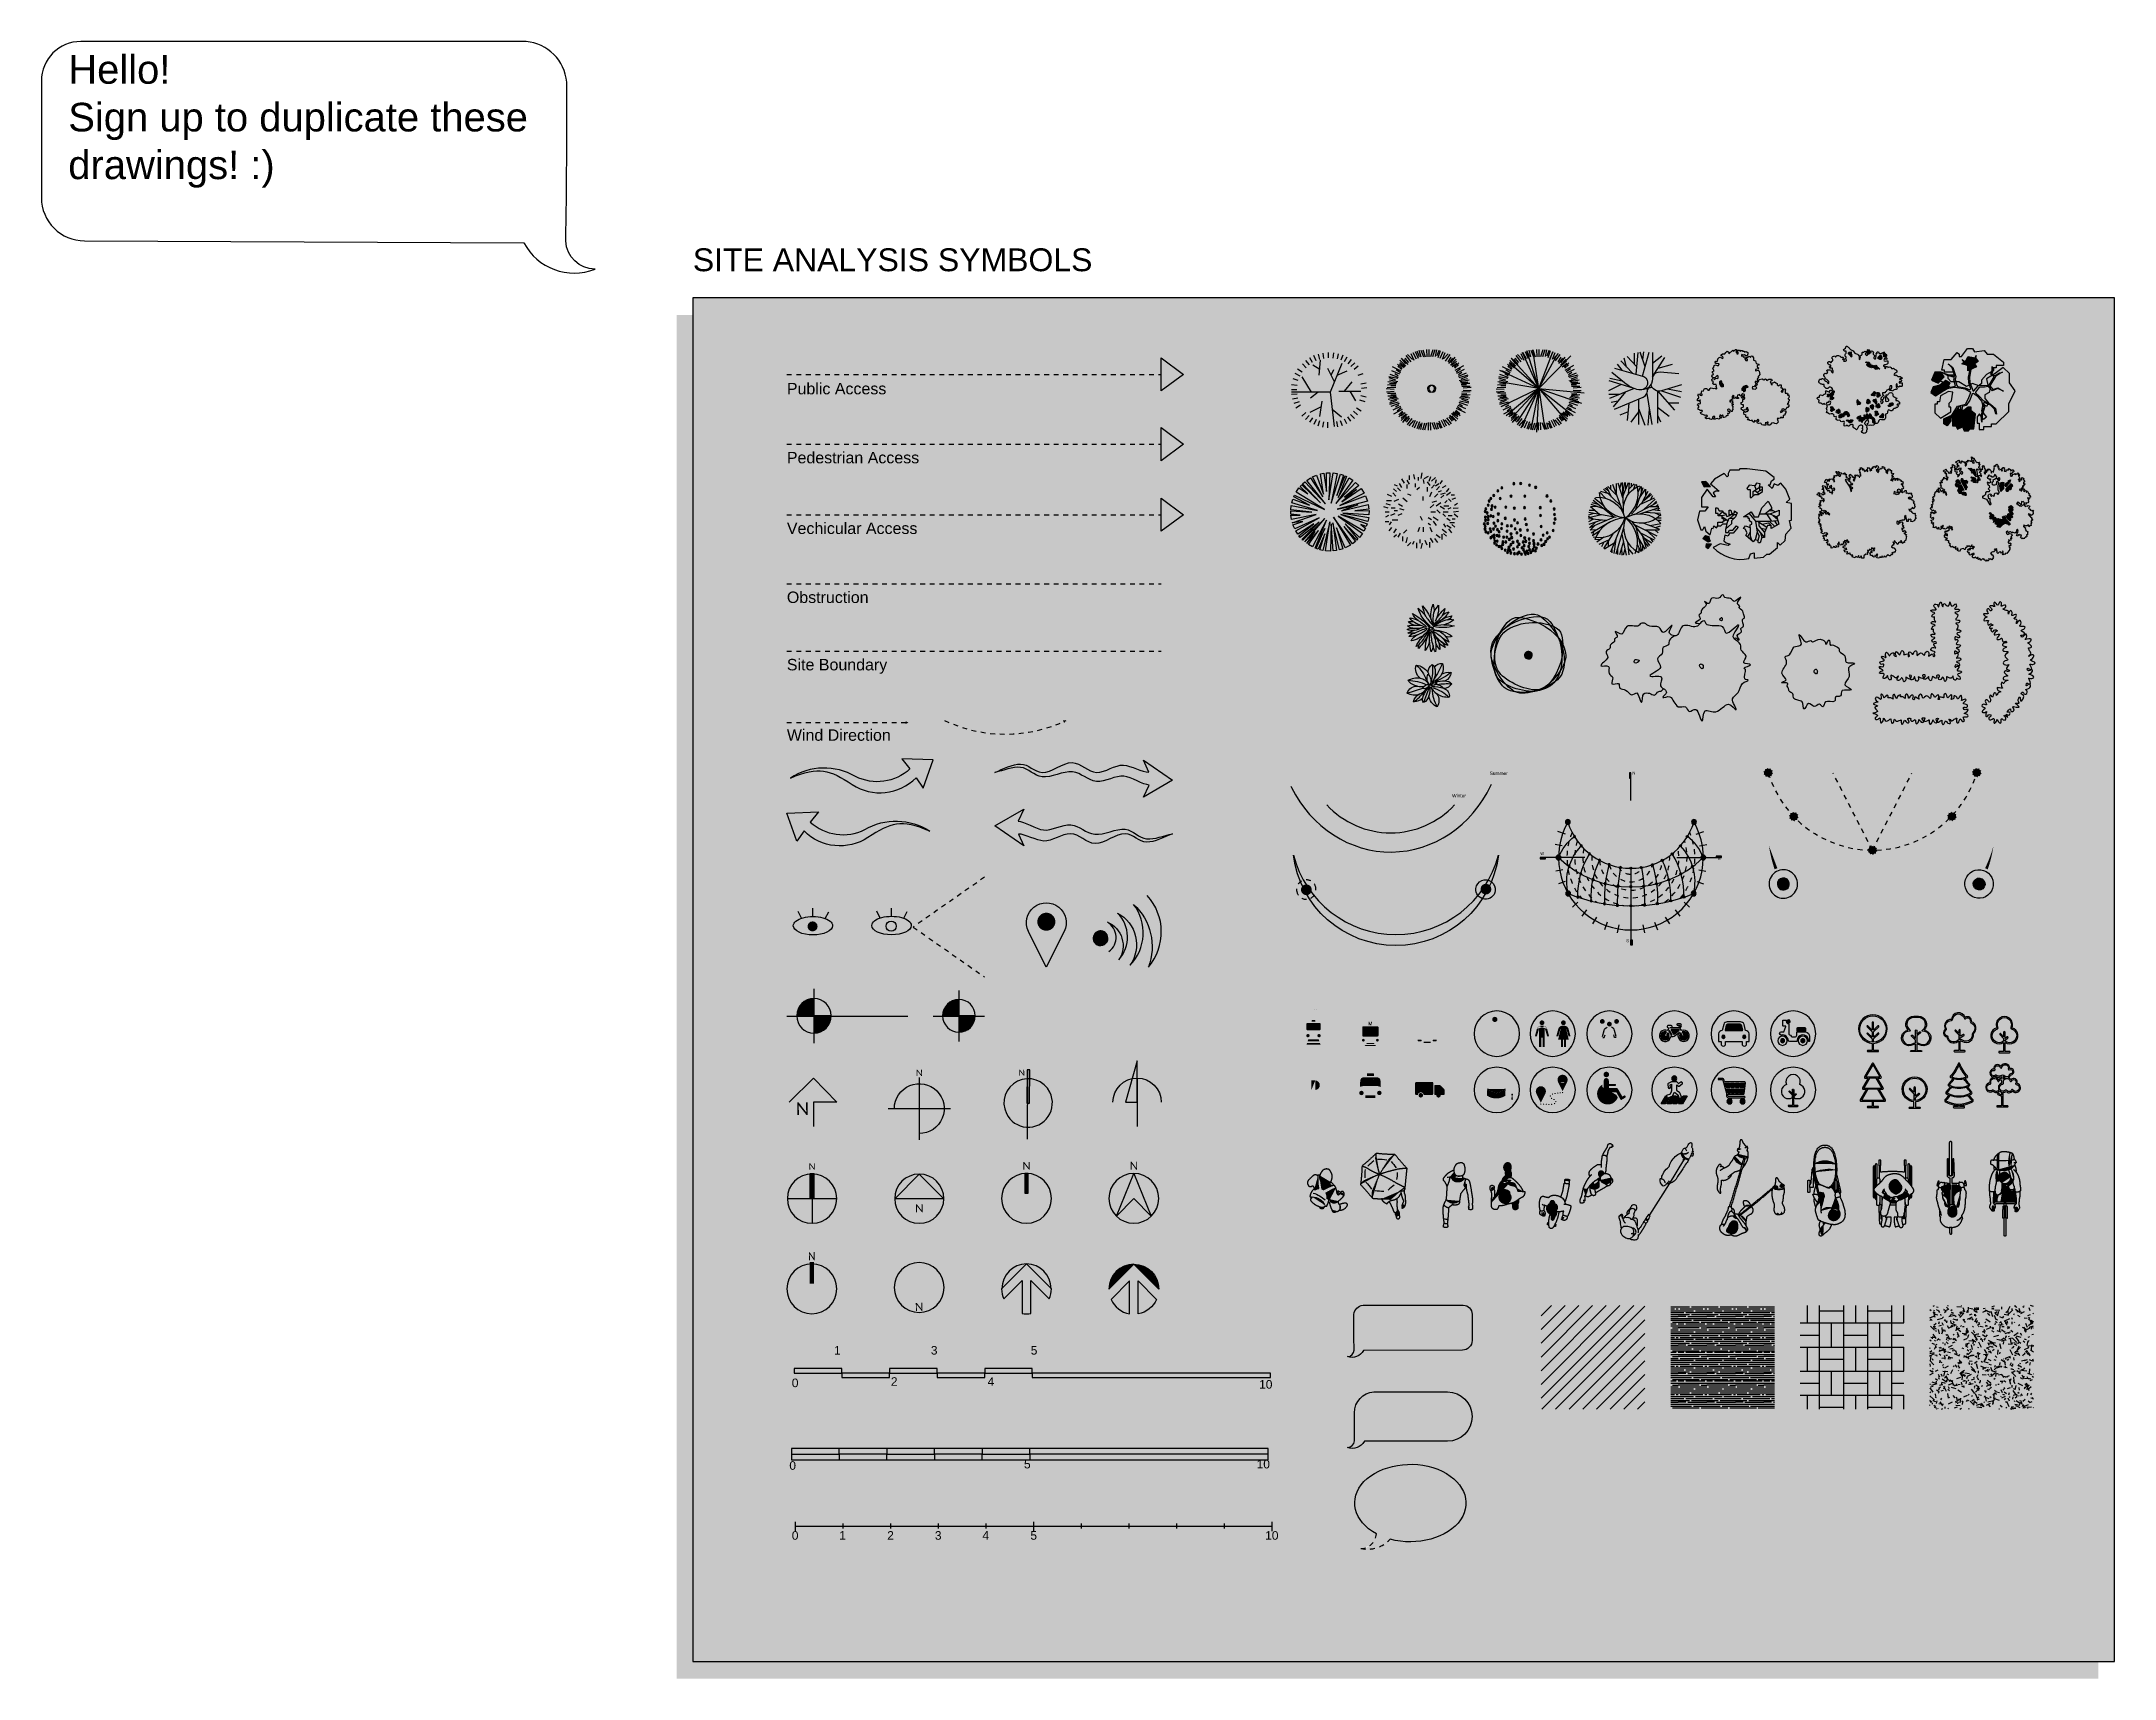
# Model space of a CAD drawing. Header units: metres. Extents: x -21.1 to 22.4, y -24.6 to 9.7.
import ezdxf

# ---------------------------------------------------------------- set-up
doc = ezdxf.new("R2010")
doc.units = ezdxf.units.M
for name, pattern in [('Arrow Head', [0]), ('Arrow Head_1', [0]), ('Arrow Head_2', [0]), ('Bubble Line', [0]), ('Bubble Lines', [0]), ('Bubble Style', [0.0009525, 0.000635, -0.0003175]), ('Bubble Style_1', [0]), ('Copy of Default stroke', [0]), ('Copy of Default stroke_1', [0]), ('Copy of Style Black Lines', [0]), ('Default stroke', [0]), ('Default stroke_1', [0.01006, 1.2573e-06, -0.002515, 0, -0.005029, 0, -0.002515]), ('Eye point', [0.007144, 0.004762, -0.002381]), ('Grey Dash', [0.000261938, 0.000174625, -8.73125e-05]), ('Icons Black Lines', [0]), ('Icons Fill', [0]), ('North Lines', [0]), ('Page Boarder', [0]), ('Page Lines', [0]), ('Pedestrian Access', [0.028575, 0.01905, -0.009525]), ('People Style Border  Fill', [0]), ('Public Access', [0.007938, 0, -0.007938]), ('Scale Lines', [0]), ('Site Boundary', [0.024289, 0.016192, -0.008096]), ('Style Black Line', [0]), ('Style Grey Hatch  Line', [0]), ('Style Grey Line', [0]), ('Style_ExtLine', [0.09525, 0, -0.09525]), ('Sun', [0.003929, 0.002619, -0.00131]), ('Sun Path', [0.000714375, 0, -0.000714375]), ('Sun Path_2', [0]), ('Sun Path_3', [0]), ('Tree Border  Fill', [0]), ('Vechicular Access', [0.04445, 0.022225, -0.011113, 0, -0.011113]), ('Wind Direction', [0]), ('Wind Direction_1', [0])]:
    doc.linetypes.add(name, pattern=pattern)
doc.layers.add('Imported blocks', color=7, linetype='Continuous', true_color=0xc57dd9)
doc.layers.add('Style example', color=7, linetype='Continuous', true_color=0x469c80)
doc.styles.add('Copy of Default text', font='', dxfattribs={"height": 0.06})
doc.styles.add('Default text', font='', dxfattribs={"height": 0.24})
doc.styles.add('Default text_1', font='', dxfattribs={"height": 0.6})
doc.styles.add('Default text_2', font='', dxfattribs={"height": 0.06})
doc.styles.add('EXAMPLE', font='', dxfattribs={"height": 0.48})
doc.styles.add('Grey Text', font='', dxfattribs={"height": 0.18})
doc.styles.add('Scale Text S', font='', dxfattribs={"height": 0.18})
doc.styles.get('Copy of Default text').set_extended_font_data('arial')
doc.styles.get('Default text').set_extended_font_data('arial')
doc.styles.get('Default text_1').set_extended_font_data('arial')
doc.styles.get('Default text_2').set_extended_font_data('arial')
doc.styles.get('EXAMPLE').set_extended_font_data('arial')
doc.styles.get('Grey Text').set_extended_font_data('arial')
doc.styles.get('Scale Text S').set_extended_font_data('arial')

msp = doc.modelspace()

# ---------------------------------------------------------------- texts
at = {"layer": 'Imported blocks', "insert": (-20.58, 9.413), "char_height": 0.6, "width": 13.11269, "attachment_point": 1, "style": 'Default text_1'}
msp.add_mtext('Hello! \\PSign up to duplicate these drawings! :)', dxfattribs=at)
at = {"layer": 'Style example', "attachment_point": 1}
for s, insert, char_height, width, style in [('SITE ANALYSIS SYMBOLS', (-7.475, 5.361), 0.48, 11.6241, 'EXAMPLE'), ('Public Access', (-5.502, 2.539), 0.24, 3.18661, 'Default text'), ('Pedestrian Access', (-5.502, 1.092), 0.24, 3.74792, 'Default text'), ('Vechicular Access', (-5.502, -0.39), 0.24, 3.74792, 'Default text'), ('Obstruction', (-5.502, -1.837), 0.24, 1.35844, 'Default text'), ('Site Boundary', (-5.502, -3.25), 0.24, 3.34645, 'Default text'), ('Wind Direction', (-5.502, -4.727), 0.24, 3.47281, 'Default text')]:
    msp.add_mtext(s, dxfattribs=dict(at, insert=insert, char_height=char_height, width=width, style=style))

# ---------------------------------------------------------------- blocks, each defined once
blk = doc.blocks.new('Tree_7')
at = {"layer": 'Imported blocks', "transparency": 33554483}
h = blk.add_hatch(color=256, dxfattribs=at)
edge = h.paths.add_edge_path(flags=0)
edge.add_spline(control_points=[(0.179, 0.65), (0.179, 0.658), (0.174, 0.668), (0.179, 0.674)], knot_values=[0, 0, 0, 0, 1, 1, 1, 1], degree=3, periodic=0)
edge.add_spline(control_points=[(0.179, 0.674), (0.186, 0.685), (0.237, 0.689), (0.236, 0.696)], knot_values=[0, 0, 0, 0, 1, 1, 1, 1], degree=3, periodic=0)
edge.add_spline(control_points=[(0.236, 0.696), (0.236, 0.703), (0.178, 0.699), (0.166, 0.715)], knot_values=[0, 0, 0, 0, 1, 1, 1, 1], degree=3, periodic=0)
edge.add_spline(control_points=[(0.166, 0.715), (0.153, 0.731), (0.176, 0.777), (0.166, 0.794)], knot_values=[0, 0, 0, 0, 1, 1, 1, 1], degree=3, periodic=0)
edge.add_spline(control_points=[(0.166, 0.794), (0.158, 0.808), (0.13, 0.807), (0.123, 0.819)], knot_values=[0, 0, 0, 0, 1, 1, 1, 1], degree=3, periodic=0)
edge.add_spline(control_points=[(0.123, 0.819), (0.116, 0.831), (0.13, 0.85), (0.123, 0.864)], knot_values=[0, 0, 0, 0, 1, 1, 1, 1], degree=3, periodic=0)
edge.add_spline(control_points=[(0.123, 0.864), (0.112, 0.884), (0.051, 0.898), (0.04, 0.917)], knot_values=[0, 0, 0, 0, 1, 1, 1, 1], degree=3, periodic=0)
edge.add_spline(control_points=[(0.04, 0.917), (0.034, 0.929), (0.047, 0.945), (0.04, 0.955)], knot_values=[0, 0, 0, 0, 1, 1, 1, 1], degree=3, periodic=0)
edge.add_spline(control_points=[(0.04, 0.955), (0.032, 0.967), (0.002, 0.971), (-0.014, 0.978)], knot_values=[0, 0, 0, 0, 1, 1, 1, 1], degree=3, periodic=0)
edge.add_spline(control_points=[(-0.014, 0.978), (-0.027, 0.985), (-0.035, 0.994), (-0.049, 0.996)], knot_values=[0, 0, 0, 0, 1, 1, 1, 1], degree=3, periodic=0)
edge.add_spline(control_points=[(-0.049, 0.996), (-0.069, 1), (-0.115, 0.977), (-0.124, 0.984)], knot_values=[0, 0, 0, 0, 1, 1, 1, 1], degree=3, periodic=0)
edge.add_spline(control_points=[(-0.124, 0.984), (-0.128, 0.988), (-0.119, 1), (-0.124, 1.004)], knot_values=[0, 0, 0, 0, 1, 1, 1, 1], degree=3, periodic=0)
edge.add_spline(control_points=[(-0.124, 1.004), (-0.131, 1.011), (-0.165, 0.994), (-0.18, 1.004)], knot_values=[0, 0, 0, 0, 1, 1, 1, 1], degree=3, periodic=0)
edge.add_spline(control_points=[(-0.18, 1.004), (-0.2, 1.017), (-0.211, 1.097), (-0.22, 1.096)], knot_values=[0, 0, 0, 0, 1, 1, 1, 1], degree=3, periodic=0)
edge.add_spline(control_points=[(-0.22, 1.096), (-0.229, 1.094), (-0.216, 1.007), (-0.234, 0.988)], knot_values=[0, 0, 0, 0, 1, 1, 1, 1], degree=3, periodic=0)
edge.add_spline(control_points=[(-0.234, 0.988), (-0.247, 0.973), (-0.278, 0.983), (-0.298, 0.973)], knot_values=[0, 0, 0, 0, 1, 1, 1, 1], degree=3, periodic=0)
edge.add_spline(control_points=[(-0.298, 0.973), (-0.32, 0.962), (-0.339, 0.929), (-0.36, 0.922)], knot_values=[0, 0, 0, 0, 1, 1, 1, 1], degree=3, periodic=0)
edge.add_spline(control_points=[(-0.36, 0.922), (-0.376, 0.916), (-0.4, 0.931), (-0.409, 0.922)], knot_values=[0, 0, 0, 0, 1, 1, 1, 1], degree=3, periodic=0)
edge.add_spline(control_points=[(-0.409, 0.922), (-0.421, 0.91), (-0.4, 0.867), (-0.409, 0.843)], knot_values=[0, 0, 0, 0, 1, 1, 1, 1], degree=3, periodic=0)
edge.add_spline(control_points=[(-0.409, 0.843), (-0.419, 0.817), (-0.466, 0.799), (-0.471, 0.773)], knot_values=[0, 0, 0, 0, 1, 1, 1, 1], degree=3, periodic=0)
edge.add_spline(control_points=[(-0.471, 0.773), (-0.475, 0.748), (-0.43, 0.707), (-0.438, 0.688)], knot_values=[0, 0, 0, 0, 1, 1, 1, 1], degree=3, periodic=0)
edge.add_spline(control_points=[(-0.438, 0.688), (-0.445, 0.672), (-0.5, 0.669), (-0.499, 0.662)], knot_values=[0, 0, 0, 0, 1, 1, 1, 1], degree=3, periodic=0)
edge.add_spline(control_points=[(-0.499, 0.662), (-0.499, 0.657), (-0.459, 0.663), (-0.448, 0.65)], knot_values=[0, 0, 0, 0, 1, 1, 1, 1], degree=3, periodic=0)
edge.add_spline(control_points=[(-0.448, 0.65), (-0.433, 0.633), (-0.446, 0.574), (-0.434, 0.55)], knot_values=[0, 0, 0, 0, 1, 1, 1, 1], degree=3, periodic=0)
edge.add_spline(control_points=[(-0.434, 0.55), (-0.427, 0.534), (-0.406, 0.527), (-0.401, 0.514)], knot_values=[0, 0, 0, 0, 1, 1, 1, 1], degree=3, periodic=0)
edge.add_spline(control_points=[(-0.401, 0.514), (-0.396, 0.503), (-0.407, 0.487), (-0.401, 0.477)], knot_values=[0, 0, 0, 0, 1, 1, 1, 1], degree=3, periodic=0)
edge.add_spline(control_points=[(-0.401, 0.477), (-0.393, 0.465), (-0.357, 0.469), (-0.347, 0.454)], knot_values=[0, 0, 0, 0, 1, 1, 1, 1], degree=3, periodic=0)
edge.add_spline(control_points=[(-0.347, 0.454), (-0.334, 0.436), (-0.357, 0.37), (-0.347, 0.366)], knot_values=[0, 0, 0, 0, 1, 1, 1, 1], degree=3, periodic=0)
edge.add_spline(control_points=[(-0.347, 0.366), (-0.338, 0.362), (-0.307, 0.413), (-0.299, 0.409)], knot_values=[0, 0, 0, 0, 1, 1, 1, 1], degree=3, periodic=0)
edge.add_spline(control_points=[(-0.299, 0.409), (-0.291, 0.406), (-0.29, 0.366), (-0.299, 0.342)], knot_values=[0, 0, 0, 0, 1, 1, 1, 1], degree=3, periodic=0)
edge.add_spline(control_points=[(-0.299, 0.342), (-0.315, 0.302), (-0.413, 0.257), (-0.424, 0.207)], knot_values=[0, 0, 0, 0, 1, 1, 1, 1], degree=3, periodic=0)
edge.add_spline(control_points=[(-0.424, 0.207), (-0.434, 0.161), (-0.368, 0.093), (-0.375, 0.056)], knot_values=[0, 0, 0, 0, 1, 1, 1, 1], degree=3, periodic=0)
edge.add_spline(control_points=[(-0.375, 0.056), (-0.38, 0.031), (-0.403, 0.008), (-0.422, -0.001)], knot_values=[0, 0, 0, 0, 1, 1, 1, 1], degree=3, periodic=0)
edge.add_spline(control_points=[(-0.422, -0.001), (-0.439, -0.009), (-0.464, -0.011), (-0.481, -0.001)], knot_values=[0, 0, 0, 0, 1, 1, 1, 1], degree=3, periodic=0)
edge.add_spline(control_points=[(-0.481, -0.001), (-0.503, 0.012), (-0.521, 0.091), (-0.53, 0.089)], knot_values=[0, 0, 0, 0, 1, 1, 1, 1], degree=3, periodic=0)
edge.add_spline(control_points=[(-0.53, 0.089), (-0.542, 0.086), (-0.507, -0.048), (-0.53, -0.072)], knot_values=[0, 0, 0, 0, 1, 1, 1, 1], degree=3, periodic=0)
edge.add_spline(control_points=[(-0.53, -0.072), (-0.549, -0.09), (-0.599, -0.059), (-0.63, -0.072)], knot_values=[0, 0, 0, 0, 1, 1, 1, 1], degree=3, periodic=0)
edge.add_spline(control_points=[(-0.63, -0.072), (-0.664, -0.086), (-0.69, -0.143), (-0.722, -0.164)], knot_values=[0, 0, 0, 0, 1, 1, 1, 1], degree=3, periodic=0)
edge.add_spline(control_points=[(-0.722, -0.164), (-0.747, -0.181), (-0.781, -0.181), (-0.8, -0.195)], knot_values=[0, 0, 0, 0, 1, 1, 1, 1], degree=3, periodic=0)
edge.add_spline(control_points=[(-0.8, -0.195), (-0.814, -0.206), (-0.826, -0.219), (-0.831, -0.235)], knot_values=[0, 0, 0, 0, 1, 1, 1, 1], degree=3, periodic=0)
edge.add_spline(control_points=[(-0.831, -0.235), (-0.837, -0.252), (-0.824, -0.272), (-0.831, -0.294)], knot_values=[0, 0, 0, 0, 1, 1, 1, 1], degree=3, periodic=0)
edge.add_spline(control_points=[(-0.831, -0.294), (-0.843, -0.328), (-0.917, -0.371), (-0.925, -0.414)], knot_values=[0, 0, 0, 0, 1, 1, 1, 1], degree=3, periodic=0)
edge.add_spline(control_points=[(-0.925, -0.414), (-0.932, -0.454), (-0.873, -0.512), (-0.885, -0.541)], knot_values=[0, 0, 0, 0, 1, 1, 1, 1], degree=3, periodic=0)
edge.add_spline(control_points=[(-0.885, -0.541), (-0.895, -0.567), (-0.975, -0.577), (-0.974, -0.59)], knot_values=[0, 0, 0, 0, 1, 1, 1, 1], degree=3, periodic=0)
edge.add_spline(control_points=[(-0.974, -0.59), (-0.973, -0.601), (-0.909, -0.6), (-0.898, -0.615)], knot_values=[0, 0, 0, 0, 1, 1, 1, 1], degree=3, periodic=0)
edge.add_spline(control_points=[(-0.898, -0.615), (-0.889, -0.628), (-0.903, -0.652), (-0.898, -0.665)], knot_values=[0, 0, 0, 0, 1, 1, 1, 1], degree=3, periodic=0)
edge.add_spline(control_points=[(-0.898, -0.665), (-0.893, -0.676), (-0.876, -0.677), (-0.871, -0.688)], knot_values=[0, 0, 0, 0, 1, 1, 1, 1], degree=3, periodic=0)
edge.add_spline(control_points=[(-0.871, -0.688), (-0.863, -0.705), (-0.878, -0.74), (-0.871, -0.76)], knot_values=[0, 0, 0, 0, 1, 1, 1, 1], degree=3, periodic=0)
edge.add_spline(control_points=[(-0.871, -0.76), (-0.864, -0.778), (-0.842, -0.786), (-0.835, -0.803)], knot_values=[0, 0, 0, 0, 1, 1, 1, 1], degree=3, periodic=0)
edge.add_spline(control_points=[(-0.835, -0.803), (-0.829, -0.821), (-0.846, -0.853), (-0.835, -0.87)], knot_values=[0, 0, 0, 0, 1, 1, 1, 1], degree=3, periodic=0)
edge.add_spline(control_points=[(-0.835, -0.87), (-0.823, -0.889), (-0.774, -0.884), (-0.755, -0.907)], knot_values=[0, 0, 0, 0, 1, 1, 1, 1], degree=3, periodic=0)
edge.add_spline(control_points=[(-0.755, -0.907), (-0.731, -0.938), (-0.746, -1.05), (-0.726, -1.056)], knot_values=[0, 0, 0, 0, 1, 1, 1, 1], degree=3, periodic=0)
edge.add_spline(control_points=[(-0.726, -1.056), (-0.709, -1.061), (-0.679, -0.981), (-0.652, -0.978)], knot_values=[0, 0, 0, 0, 1, 1, 1, 1], degree=3, periodic=0)
edge.add_spline(control_points=[(-0.652, -0.978), (-0.626, -0.975), (-0.597, -1.026), (-0.568, -1.034)], knot_values=[0, 0, 0, 0, 1, 1, 1, 1], degree=3, periodic=0)
edge.add_spline(control_points=[(-0.568, -1.034), (-0.543, -1.042), (-0.512, -1.025), (-0.489, -1.034)], knot_values=[0, 0, 0, 0, 1, 1, 1, 1], degree=3, periodic=0)
edge.add_spline(control_points=[(-0.489, -1.034), (-0.466, -1.044), (-0.449, -1.097), (-0.429, -1.096)], knot_values=[0, 0, 0, 0, 1, 1, 1, 1], degree=3, periodic=0)
edge.add_spline(control_points=[(-0.429, -1.096), (-0.409, -1.094), (-0.394, -1.028), (-0.372, -1.023)], knot_values=[0, 0, 0, 0, 1, 1, 1, 1], degree=3, periodic=0)
edge.add_spline(control_points=[(-0.372, -1.023), (-0.353, -1.018), (-0.33, -1.052), (-0.308, -1.05)], knot_values=[0, 0, 0, 0, 1, 1, 1, 1], degree=3, periodic=0)
edge.add_spline(control_points=[(-0.308, -1.05), (-0.285, -1.048), (-0.264, -1.014), (-0.236, -1.003)], knot_values=[0, 0, 0, 0, 1, 1, 1, 1], degree=3, periodic=0)
edge.add_spline(control_points=[(-0.236, -1.003), (-0.206, -0.99), (-0.153, -0.998), (-0.131, -0.979)], knot_values=[0, 0, 0, 0, 1, 1, 1, 1], degree=3, periodic=0)
edge.add_spline(control_points=[(-0.131, -0.979), (-0.112, -0.963), (-0.124, -0.916), (-0.104, -0.905)], knot_values=[0, 0, 0, 0, 1, 1, 1, 1], degree=3, periodic=0)
edge.add_spline(control_points=[(-0.104, -0.905), (-0.076, -0.89), (0.032, -0.953), (0.041, -0.939)], knot_values=[0, 0, 0, 0, 1, 1, 1, 1], degree=3, periodic=0)
edge.add_spline(control_points=[(0.041, -0.939), (0.05, -0.926), (-0.034, -0.868), (-0.034, -0.837)], knot_values=[0, 0, 0, 0, 1, 1, 1, 1], degree=3, periodic=0)
edge.add_spline(control_points=[(-0.034, -0.837), (-0.034, -0.812), (-0.006, -0.786), (0.013, -0.768)], knot_values=[0, 0, 0, 0, 1, 1, 1, 1], degree=3, periodic=0)
edge.add_spline(control_points=[(0.013, -0.768), (0.031, -0.753), (0.065, -0.754), (0.076, -0.735)], knot_values=[0, 0, 0, 0, 1, 1, 1, 1], degree=3, periodic=0)
edge.add_spline(control_points=[(0.076, -0.735), (0.088, -0.716), (0.071, -0.672), (0.076, -0.652)], knot_values=[0, 0, 0, 0, 1, 1, 1, 1], degree=3, periodic=0)
edge.add_spline(control_points=[(0.076, -0.652), (0.08, -0.639), (0.09, -0.634), (0.093, -0.623)], knot_values=[0, 0, 0, 0, 1, 1, 1, 1], degree=3, periodic=0)
edge.add_spline(control_points=[(0.093, -0.623), (0.097, -0.609), (0.084, -0.583), (0.093, -0.574)], knot_values=[0, 0, 0, 0, 1, 1, 1, 1], degree=3, periodic=0)
edge.add_spline(control_points=[(0.093, -0.574), (0.103, -0.564), (0.144, -0.563), (0.159, -0.574)], knot_values=[0, 0, 0, 0, 1, 1, 1, 1], degree=3, periodic=0)
edge.add_spline(control_points=[(0.159, -0.574), (0.176, -0.588), (0.167, -0.66), (0.179, -0.663)], knot_values=[0, 0, 0, 0, 1, 1, 1, 1], degree=3, periodic=0)
edge.add_spline(control_points=[(0.179, -0.663), (0.191, -0.665), (0.209, -0.591), (0.234, -0.577)], knot_values=[0, 0, 0, 0, 1, 1, 1, 1], degree=3, periodic=0)
edge.add_spline(control_points=[(0.234, -0.577), (0.258, -0.563), (0.295, -0.577), (0.326, -0.577)], knot_values=[0, 0, 0, 0, 1, 1, 1, 1], degree=3, periodic=0)
edge.add_spline(control_points=[(0.326, -0.577), (0.356, -0.577), (0.391, -0.589), (0.417, -0.577)], knot_values=[0, 0, 0, 0, 1, 1, 1, 1], degree=3, periodic=0)
edge.add_spline(control_points=[(0.417, -0.577), (0.445, -0.564), (0.458, -0.509), (0.486, -0.497)], knot_values=[0, 0, 0, 0, 1, 1, 1, 1], degree=3, periodic=0)
edge.add_spline(control_points=[(0.486, -0.497), (0.51, -0.486), (0.549, -0.51), (0.569, -0.497)], knot_values=[0, 0, 0, 0, 1, 1, 1, 1], degree=3, periodic=0)
edge.add_spline(control_points=[(0.569, -0.497), (0.591, -0.482), (0.581, -0.42), (0.607, -0.406)], knot_values=[0, 0, 0, 0, 1, 1, 1, 1], degree=3, periodic=0)
edge.add_spline(control_points=[(0.607, -0.406), (0.643, -0.387), (0.779, -0.46), (0.792, -0.441)], knot_values=[0, 0, 0, 0, 1, 1, 1, 1], degree=3, periodic=0)
edge.add_spline(control_points=[(0.792, -0.441), (0.803, -0.424), (0.704, -0.356), (0.707, -0.317)], knot_values=[0, 0, 0, 0, 1, 1, 1, 1], degree=3, periodic=0)
edge.add_spline(control_points=[(0.707, -0.317), (0.711, -0.277), (0.792, -0.253), (0.815, -0.206)], knot_values=[0, 0, 0, 0, 1, 1, 1, 1], degree=3, periodic=0)
edge.add_spline(control_points=[(0.815, -0.206), (0.842, -0.152), (0.811, -0.04), (0.845, -0.001)], knot_values=[0, 0, 0, 0, 1, 1, 1, 1], degree=3, periodic=0)
edge.add_spline(control_points=[(0.845, -0.001), (0.872, 0.03), (0.974, 0.021), (0.974, 0.035)], knot_values=[0, 0, 0, 0, 1, 1, 1, 1], degree=3, periodic=0)
edge.add_spline(control_points=[(0.974, 0.035), (0.975, 0.051), (0.848, 0.058), (0.821, 0.092)], knot_values=[0, 0, 0, 0, 1, 1, 1, 1], degree=3, periodic=0)
edge.add_spline(control_points=[(0.821, 0.092), (0.798, 0.12), (0.816, 0.171), (0.804, 0.21)], knot_values=[0, 0, 0, 0, 1, 1, 1, 1], degree=3, periodic=0)
edge.add_spline(control_points=[(0.804, 0.21), (0.791, 0.254), (0.748, 0.302), (0.742, 0.342)], knot_values=[0, 0, 0, 0, 1, 1, 1, 1], degree=3, periodic=0)
edge.add_spline(control_points=[(0.742, 0.342), (0.738, 0.375), (0.768, 0.428), (0.759, 0.434)], knot_values=[0, 0, 0, 0, 1, 1, 1, 1], degree=3, periodic=0)
edge.add_spline(control_points=[(0.759, 0.434), (0.752, 0.439), (0.729, 0.404), (0.712, 0.406)], knot_values=[0, 0, 0, 0, 1, 1, 1, 1], degree=3, periodic=0)
edge.add_spline(control_points=[(0.712, 0.406), (0.685, 0.409), (0.643, 0.489), (0.619, 0.499)], knot_values=[0, 0, 0, 0, 1, 1, 1, 1], degree=3, periodic=0)
edge.add_spline(control_points=[(0.619, 0.499), (0.607, 0.504), (0.593, 0.492), (0.588, 0.499)], knot_values=[0, 0, 0, 0, 1, 1, 1, 1], degree=3, periodic=0)
edge.add_spline(control_points=[(0.588, 0.499), (0.579, 0.51), (0.62, 0.589), (0.609, 0.596)], knot_values=[0, 0, 0, 0, 1, 1, 1, 1], degree=3, periodic=0)
edge.add_spline(control_points=[(0.609, 0.596), (0.599, 0.603), (0.55, 0.537), (0.527, 0.542)], knot_values=[0, 0, 0, 0, 1, 1, 1, 1], degree=3, periodic=0)
edge.add_spline(control_points=[(0.527, 0.542), (0.504, 0.547), (0.5, 0.613), (0.474, 0.627)], knot_values=[0, 0, 0, 0, 1, 1, 1, 1], degree=3, periodic=0)
edge.add_spline(control_points=[(0.474, 0.627), (0.447, 0.642), (0.397, 0.618), (0.366, 0.627)], knot_values=[0, 0, 0, 0, 1, 1, 1, 1], degree=3, periodic=0)
edge.add_spline(control_points=[(0.366, 0.627), (0.339, 0.635), (0.323, 0.664), (0.295, 0.669)], knot_values=[0, 0, 0, 0, 1, 1, 1, 1], degree=3, periodic=0)
edge.add_spline(control_points=[(0.295, 0.669), (0.262, 0.676), (0.218, 0.657), (0.179, 0.65)], knot_values=[0, 0, 0, 0, 1, 1, 1, 1], degree=3, periodic=0)
at = {"layer": 'Imported blocks'}
for points in [[(-0.409, 0.922), (-0.421, 0.91), (-0.4, 0.867), (-0.409, 0.843)], [(-0.36, 0.922), (-0.376, 0.916), (-0.4, 0.931), (-0.409, 0.922)], [(-0.298, 0.973), (-0.32, 0.962), (-0.339, 0.929), (-0.36, 0.922)], [(-0.234, 0.988), (-0.247, 0.973), (-0.278, 0.983), (-0.298, 0.973)], [(-0.22, 1.096), (-0.229, 1.094), (-0.216, 1.007), (-0.234, 0.988)], [(-0.18, 1.004), (-0.2, 1.017), (-0.211, 1.097), (-0.22, 1.096)], [(-0.124, 1.004), (-0.131, 1.011), (-0.165, 0.994), (-0.18, 1.004)], [(-0.124, 0.984), (-0.128, 0.988), (-0.119, 1), (-0.124, 1.004)], [(-0.049, 0.996), (-0.069, 1), (-0.115, 0.977), (-0.124, 0.984)], [(-0.014, 0.978), (-0.027, 0.985), (-0.035, 0.994), (-0.049, 0.996)], [(0.04, 0.955), (0.032, 0.967), (0.002, 0.971), (-0.014, 0.978)], [(0.04, 0.917), (0.034, 0.929), (0.047, 0.945), (0.04, 0.955)], [(0.123, 0.864), (0.112, 0.884), (0.051, 0.898), (0.04, 0.917)], [(-0.438, 0.688), (-0.445, 0.672), (-0.5, 0.669), (-0.499, 0.662)], [(-0.499, 0.662), (-0.499, 0.657), (-0.459, 0.663), (-0.448, 0.65)], [(-0.471, 0.773), (-0.475, 0.748), (-0.43, 0.707), (-0.438, 0.688)], [(-0.409, 0.843), (-0.419, 0.817), (-0.466, 0.799), (-0.471, 0.773)], [(-0.448, 0.65), (-0.433, 0.633), (-0.446, 0.574), (-0.434, 0.55)], [(-0.225, 0.481), (-0.178, 0.499), (-0.116, 0.614), (-0.064, 0.63)], [(-0.167, 0.671), (-0.173, 0.677), (-0.172, 0.706), (-0.167, 0.708)], [(-0.167, 0.708), (-0.162, 0.71), (-0.126, 0.69), (-0.134, 0.671)], [(-0.134, 0.671), (-0.147, 0.658), (-0.162, 0.666), (-0.167, 0.671)], [(-0.064, 0.63), (-0.027, 0.641), (0.021, 0.596), (0.044, 0.614)], [(0.044, 0.614), (0.076, 0.639), (0.045, 0.824), (0.062, 0.827)], [(0.062, 0.827), (0.078, 0.83), (0.112, 0.679), (0.139, 0.657)], [(0.123, 0.819), (0.116, 0.831), (0.13, 0.85), (0.123, 0.864)], [(0.166, 0.794), (0.158, 0.808), (0.13, 0.807), (0.123, 0.819)], [(0.139, 0.657), (0.152, 0.648), (0.169, 0.66), (0.179, 0.65)], [(0.166, 0.715), (0.153, 0.731), (0.176, 0.777), (0.166, 0.794)], [(0.236, 0.696), (0.236, 0.703), (0.178, 0.699), (0.166, 0.715)], [(0.179, 0.65), (0.179, 0.658), (0.174, 0.668), (0.179, 0.674)], [(0.179, 0.674), (0.186, 0.685), (0.237, 0.689), (0.236, 0.696)], [(0.295, 0.669), (0.262, 0.676), (0.218, 0.657), (0.179, 0.65)], [(0.366, 0.627), (0.339, 0.635), (0.323, 0.664), (0.295, 0.669)], [(0.474, 0.627), (0.447, 0.642), (0.397, 0.618), (0.366, 0.627)], [(0.527, 0.542), (0.504, 0.547), (0.5, 0.613), (0.474, 0.627)], [(0.609, 0.596), (0.599, 0.603), (0.55, 0.537), (0.527, 0.542)], [(0.588, 0.499), (0.579, 0.51), (0.62, 0.589), (0.609, 0.596)], [(-0.434, 0.55), (-0.427, 0.534), (-0.406, 0.527), (-0.401, 0.514)], [(-0.299, 0.342), (-0.315, 0.302), (-0.413, 0.257), (-0.424, 0.207)], [(-0.401, 0.514), (-0.396, 0.503), (-0.407, 0.487), (-0.401, 0.477)], [(-0.401, 0.477), (-0.393, 0.465), (-0.357, 0.469), (-0.347, 0.454)], [(-0.347, 0.454), (-0.334, 0.436), (-0.357, 0.37), (-0.347, 0.366)], [(-0.347, 0.366), (-0.338, 0.362), (-0.307, 0.413), (-0.299, 0.409)], [(-0.299, 0.409), (-0.299, 0.433), (-0.311, 0.469), (-0.299, 0.481)], [(-0.299, 0.481), (-0.287, 0.493), (-0.252, 0.47), (-0.225, 0.481)], [(-0.299, 0.409), (-0.291, 0.406), (-0.29, 0.366), (-0.299, 0.342)], [(0.619, 0.499), (0.607, 0.504), (0.593, 0.492), (0.588, 0.499)], [(0.712, 0.406), (0.685, 0.409), (0.643, 0.489), (0.619, 0.499)], [(0.759, 0.434), (0.752, 0.439), (0.729, 0.404), (0.712, 0.406)], [(0.742, 0.342), (0.738, 0.375), (0.768, 0.428), (0.759, 0.434)], [(0.804, 0.21), (0.791, 0.254), (0.748, 0.302), (0.742, 0.342)], [(-0.53, 0.089), (-0.542, 0.086), (-0.507, -0.048), (-0.53, -0.072)], [(-0.481, -0.001), (-0.503, 0.012), (-0.521, 0.091), (-0.53, 0.089)], [(-0.424, 0.207), (-0.434, 0.161), (-0.368, 0.093), (-0.375, 0.056)], [(-0.375, 0.056), (-0.38, 0.031), (-0.403, 0.008), (-0.422, -0.001)], [(-0.393, 0.021), (-0.393, -0.01), (-0.402, -0.046), (-0.393, -0.072)], [(0.149, 0.044), (0.153, 0.071), (0.177, 0.074), (0.188, 0.072)], [(0.22, 0.029), (0.215, 0.022), (0.155, 0.014), (0.149, 0.044)], [(0.188, 0.072), (0.201, 0.07), (0.223, 0.034), (0.22, 0.029)], [(0.821, 0.092), (0.798, 0.12), (0.816, 0.171), (0.804, 0.21)], [(0.974, 0.035), (0.975, 0.051), (0.848, 0.058), (0.821, 0.092)], [(0.845, -0.001), (0.872, 0.03), (0.974, 0.021), (0.974, 0.035)], [(-0.831, -0.294), (-0.843, -0.328), (-0.917, -0.371), (-0.925, -0.414)], [(-0.831, -0.235), (-0.837, -0.252), (-0.824, -0.272), (-0.831, -0.294)], [(-0.8, -0.195), (-0.814, -0.206), (-0.826, -0.219), (-0.831, -0.235)], [(-0.722, -0.164), (-0.747, -0.181), (-0.781, -0.181), (-0.8, -0.195)], [(-0.63, -0.072), (-0.664, -0.086), (-0.69, -0.143), (-0.722, -0.164)], [(-0.53, -0.072), (-0.549, -0.09), (-0.599, -0.059), (-0.63, -0.072)], [(-0.422, -0.001), (-0.439, -0.009), (-0.464, -0.011), (-0.481, -0.001)], [(-0.393, -0.072), (-0.385, -0.094), (-0.353, -0.104), (-0.348, -0.126)], [(-0.348, -0.126), (-0.342, -0.149), (-0.374, -0.185), (-0.367, -0.209)], [(-0.367, -0.209), (-0.361, -0.233), (-0.322, -0.245), (-0.31, -0.27)], [(-0.31, -0.27), (-0.296, -0.299), (-0.313, -0.349), (-0.293, -0.373)], [(0.707, -0.317), (0.711, -0.277), (0.792, -0.253), (0.815, -0.206)], [(0.815, -0.206), (0.842, -0.152), (0.811, -0.04), (0.845, -0.001)], [(-0.885, -0.541), (-0.895, -0.567), (-0.975, -0.577), (-0.974, -0.59)], [(-0.925, -0.414), (-0.932, -0.454), (-0.873, -0.512), (-0.885, -0.541)], [(-0.483, -0.618), (-0.481, -0.606), (-0.444, -0.585), (-0.438, -0.589)], [(-0.438, -0.589), (-0.432, -0.594), (-0.427, -0.654), (-0.457, -0.659)], [(-0.293, -0.373), (-0.271, -0.4), (-0.195, -0.385), (-0.173, -0.416)], [(-0.173, -0.416), (-0.146, -0.454), (-0.195, -0.599), (-0.173, -0.608)], [(-0.173, -0.608), (-0.154, -0.616), (-0.096, -0.494), (-0.06, -0.493)], [(-0.06, -0.493), (-0.028, -0.493), (0.001, -0.569), (0.031, -0.58)], [(0.031, -0.58), (0.052, -0.587), (0.069, -0.584), (0.093, -0.574)], [(0.093, -0.623), (0.097, -0.609), (0.084, -0.583), (0.093, -0.574)], [(0.093, -0.574), (0.103, -0.564), (0.144, -0.563), (0.159, -0.574)], [(0.159, -0.574), (0.176, -0.588), (0.167, -0.66), (0.179, -0.663)], [(0.179, -0.663), (0.191, -0.665), (0.209, -0.591), (0.234, -0.577)], [(0.234, -0.577), (0.258, -0.563), (0.295, -0.577), (0.326, -0.577)], [(0.326, -0.577), (0.356, -0.577), (0.391, -0.589), (0.417, -0.577)], [(0.417, -0.577), (0.445, -0.564), (0.458, -0.509), (0.486, -0.497)], [(0.486, -0.497), (0.51, -0.486), (0.549, -0.51), (0.569, -0.497)], [(0.569, -0.497), (0.591, -0.482), (0.581, -0.42), (0.607, -0.406)], [(0.607, -0.406), (0.643, -0.387), (0.779, -0.46), (0.792, -0.441)], [(0.792, -0.441), (0.803, -0.424), (0.704, -0.356), (0.707, -0.317)], [(-0.974, -0.59), (-0.973, -0.601), (-0.909, -0.6), (-0.898, -0.615)], [(-0.898, -0.615), (-0.889, -0.628), (-0.903, -0.652), (-0.898, -0.665)], [(-0.898, -0.665), (-0.893, -0.676), (-0.876, -0.677), (-0.871, -0.688)], [(-0.871, -0.688), (-0.863, -0.705), (-0.878, -0.74), (-0.871, -0.76)], [(-0.871, -0.76), (-0.864, -0.778), (-0.842, -0.786), (-0.835, -0.803)], [(-0.835, -0.803), (-0.829, -0.821), (-0.846, -0.853), (-0.835, -0.87)], [(-0.835, -0.87), (-0.823, -0.889), (-0.774, -0.884), (-0.755, -0.907)], [(-0.457, -0.659), (-0.483, -0.653), (-0.486, -0.63), (-0.483, -0.618)], [(-0.034, -0.837), (-0.034, -0.812), (-0.006, -0.786), (0.013, -0.768)], [(0.041, -0.939), (0.05, -0.926), (-0.034, -0.868), (-0.034, -0.837)], [(0.013, -0.768), (0.031, -0.753), (0.065, -0.754), (0.076, -0.735)], [(0.076, -0.735), (0.088, -0.716), (0.071, -0.672), (0.076, -0.652)], [(0.076, -0.652), (0.08, -0.639), (0.09, -0.634), (0.093, -0.623)], [(-0.755, -0.907), (-0.731, -0.938), (-0.746, -1.05), (-0.726, -1.056)], [(-0.726, -1.056), (-0.709, -1.061), (-0.679, -0.981), (-0.652, -0.978)], [(-0.652, -0.978), (-0.626, -0.975), (-0.597, -1.026), (-0.568, -1.034)], [(-0.568, -1.034), (-0.543, -1.042), (-0.512, -1.025), (-0.489, -1.034)], [(-0.489, -1.034), (-0.466, -1.044), (-0.449, -1.097), (-0.429, -1.096)], [(-0.429, -1.096), (-0.409, -1.094), (-0.394, -1.028), (-0.372, -1.023)], [(-0.372, -1.023), (-0.353, -1.018), (-0.33, -1.052), (-0.308, -1.05)], [(-0.308, -1.05), (-0.285, -1.048), (-0.264, -1.014), (-0.236, -1.003)], [(-0.236, -1.003), (-0.206, -0.99), (-0.153, -0.998), (-0.131, -0.979)], [(-0.131, -0.979), (-0.112, -0.963), (-0.124, -0.916), (-0.104, -0.905)], [(-0.104, -0.905), (-0.076, -0.89), (0.032, -0.953), (0.041, -0.939)]]:
    blk.add_open_spline(points, degree=3, dxfattribs=at)
blk = doc.blocks.new('Walker icon')
at = {"layer": 'Imported blocks', "transparency": 33554483}
h = blk.add_hatch(color=256, dxfattribs=at)
edge = h.paths.add_edge_path(flags=0)
edge.add_arc((0, 0), 0.4, 0, 180)
edge.add_arc((0, 0), 0.4, 180, 360)
edge.add_line((0.4, 0), (0.4, 0))
h = blk.add_hatch(color=256, dxfattribs=at)
edge = h.paths.add_edge_path(flags=0)
edge.add_line((0.034, 0.192), (0.108, 0.141))
edge.add_arc((0.095, 0.12), 0.0249, 20.9144, 57.9211, ccw=False)
edge.add_line((0.118, 0.129), (0.147, 0.035))
edge.add_arc((0.129, 0.029), 0.0186, -163.169, 16.831, ccw=False)
edge.add_line((0.111, 0.024), (0.085, 0.109))
edge.add_arc((0.073, 0.104), 0.0131, 22.0689, 47.9576)
edge.add_line((0.082, 0.114), (0.071, 0.121))
edge.add_arc((0.068, 0.114), 0.00749, 67.4392, 176.4767)
edge.add_line((0.061, 0.115), (0.073, 0.05))
edge.add_arc((0.022, 0.04), 0.0525, 1.4506, 11.4495, ccw=False)
edge.add_line((0.074, 0.041), (0.073, -0.081))
edge.add_arc((0.121, -0.081), 0.0476, 180.0576, 195.1434)
edge.add_line((0.075, -0.093), (0.128, -0.217))
edge.add_arc((0.101, -0.228), 0.0289, -156.915, 23.085, ccw=False)
edge.add_line((0.074, -0.239), (0.019, -0.109))
edge.add_arc((0.101, -0.086), 0.0857, 178.6643, 195.7063, ccw=False)
edge.add_line((0.015, -0.084), (0.015, -0.01))
edge.add_arc((0.011, -0.01), 0.00404, 4.6813, 92.4516)
edge.add_line((0.011, -0.006), (0.002, -0.006))
edge.add_arc((0.004, -0.015), 0.00855, 107.4919, 147.8227)
edge.add_line((-0.003, -0.01), (-0.046, -0.1))
edge.add_arc((-0.017, -0.109), 0.0302, 162.4915, 180.1472)
edge.add_line((-0.047, -0.109), (-0.047, -0.23))
edge.add_arc((-0.076, -0.23), 0.0289, 180, 360, ccw=False)
edge.add_line((-0.105, -0.23), (-0.105, -0.097))
edge.add_arc((-0.069, -0.098), 0.0359, 152.9951, 178.3321, ccw=False)
edge.add_line((-0.101, -0.082), (-0.055, 0.015))
edge.add_arc((-0.069, 0.021), 0.015, 334.1497, 368.2029)
edge.add_line((-0.054, 0.024), (-0.064, 0.086))
edge.add_arc((-0.069, 0.085), 0.005, 13.8683, 121.7722)
edge.add_line((-0.072, 0.089), (-0.081, 0.074))
edge.add_arc((-0.113, 0.093), 0.0369, 283.6432, 329.798, ccw=False)
edge.add_line((-0.104, 0.057), (-0.173, 0.034))
edge.add_arc((-0.178, 0.052), 0.0186, 108.3485, 288.3485, ccw=False)
edge.add_line((-0.184, 0.069), (-0.124, 0.089))
edge.add_arc((-0.132, 0.116), 0.0279, 285.8931, 326.1461)
edge.add_line((-0.108, 0.101), (-0.064, 0.173))
edge.add_arc((-0.037, 0.153), 0.0339, 109.5984, 142.1962, ccw=False)
edge.add_line((-0.049, 0.185), (0.006, 0.197))
edge.add_arc((0.014, 0.16), 0.0375, 57.758, 102.9004, ccw=False)
edge.add_line((0.034, 0.192), (0.034, 0.192))
h = blk.add_hatch(color=256, dxfattribs=at)
edge = h.paths.add_edge_path(flags=0)
edge.add_arc((-0.035, 0.252), 0.0462, 0, 180)
edge.add_arc((-0.035, 0.252), 0.0462, 180, 360)
edge.add_line((0.011, 0.252), (0.011, 0.252))
at = {"layer": 'Imported blocks', "linetype": 'Icons Fill'}
blk.add_lwpolyline([(0.4, 0, 1), (-0.4, 0, 1), (0.4, 0)], format="xyb", close=True, dxfattribs=at)
blk = doc.blocks.new('North symbol triangle')
at = {"layer": 'Imported blocks', "transparency": 33554483}
blk.add_hatch(color=256, dxfattribs=at).paths.add_polyline_path([(-0.011, 0.975), (0.969, -0.005), (-0.969, -0.005), (0.011, 0.975)], flags=0)
h = blk.add_hatch(color=256, dxfattribs=at)
edge = h.paths.add_edge_path(flags=0)
edge.add_line((-0.127, -0.541), (-0.131, -0.223))
edge.add_line((-0.131, -0.223), (-0.107, -0.223))
edge.add_arc((-0.107, -0.245), 0.0219, 39.46194, 88.51738, ccw=False)
edge.add_line((-0.09, -0.231), (0.094, -0.467))
edge.add_line((0.094, -0.467), (0.089, -0.22))
edge.add_line((0.089, -0.22), (0.127, -0.22))
edge.add_line((0.127, -0.22), (0.131, -0.538))
edge.add_line((0.131, -0.538), (0.11, -0.538))
edge.add_arc((0.11, -0.517), 0.021, 222.26467, 270.53986, ccw=False)
edge.add_line((0.095, -0.531), (-0.093, -0.293))
edge.add_line((-0.093, -0.293), (-0.089, -0.541))
edge.add_line((-0.089, -0.541), (-0.127, -0.541))
edge.add_line((-0.127, -0.541), (-0.127, -0.541))
at = {"layer": 'Imported blocks', "linetype": 'Style Grey Hatch  Line'}
blk.add_lwpolyline([(-0.011, 0.975), (0.969, -0.005), (-0.969, -0.005), (0.011, 0.975)], dxfattribs=at)
at = {"layer": 'Imported blocks', "linetype": 'Style Black Line'}
blk.add_lwpolyline([(0.969, -0.005, 1), (-0.969, -0.005, 1), (0.969, -0.005)], format="xyb", close=True, dxfattribs=at)
blk = doc.blocks.new('Person standing with a backpack')
at = {"layer": 'Imported blocks', "transparency": 33554483}
h = blk.add_hatch(color=256, dxfattribs=at)
edge = h.paths.add_edge_path(flags=0)
edge.add_spline(control_points=[(-0.224, 0.074), (-0.237, 0.087), (-0.247, 0.103)], knot_values=[0, 0, 0, 1, 1, 1], degree=2, periodic=0)
edge.add_spline(control_points=[(-0.247, 0.103), (-0.252, 0.155), (-0.272, 0.203)], knot_values=[0, 0, 0, 1, 1, 1], degree=2, periodic=0)
edge.add_spline(control_points=[(-0.272, 0.203), (-0.27, 0.203), (-0.268, 0.202)], knot_values=[0, 0, 0, 1, 1, 1], degree=2, periodic=0)
edge.add_spline(control_points=[(-0.268, 0.202), (-0.277, 0.235), (-0.303, 0.257)], knot_values=[0, 0, 0, 1, 1, 1], degree=2, periodic=0)
edge.add_spline(control_points=[(-0.303, 0.257), (-0.305, 0.257), (-0.307, 0.256)], knot_values=[0, 0, 0, 1, 1, 1], degree=2, periodic=0)
edge.add_spline(control_points=[(-0.307, 0.256), (-0.33, 0.297), (-0.37, 0.321)], knot_values=[0, 0, 0, 1, 1, 1], degree=2, periodic=0)
edge.add_spline(control_points=[(-0.37, 0.321), (-0.333, 0.384), (-0.343, 0.456)], knot_values=[0, 0, 0, 1, 1, 1], degree=2, periodic=0)
edge.add_spline(control_points=[(-0.343, 0.456), (-0.357, 0.512), (-0.397, 0.554)], knot_values=[0, 0, 0, 1, 1, 1], degree=2, periodic=0)
edge.add_spline(control_points=[(-0.397, 0.554), (-0.47, 0.586), (-0.527, 0.531)], knot_values=[0, 0, 0, 1, 1, 1], degree=2, periodic=0)
edge.add_spline(control_points=[(-0.527, 0.531), (-0.545, 0.505), (-0.563, 0.479)], knot_values=[0, 0, 0, 1, 1, 1], degree=2, periodic=0)
edge.add_spline(control_points=[(-0.563, 0.479), (-0.569, 0.461), (-0.571, 0.442)], knot_values=[0, 0, 0, 1, 1, 1], degree=2, periodic=0)
edge.add_spline(control_points=[(-0.571, 0.442), (-0.588, 0.454), (-0.608, 0.447)], knot_values=[0, 0, 0, 1, 1, 1], degree=2, periodic=0)
edge.add_spline(control_points=[(-0.608, 0.447), (-0.608, 0.442), (-0.609, 0.438)], knot_values=[0, 0, 0, 1, 1, 1], degree=2, periodic=0)
edge.add_spline(control_points=[(-0.609, 0.438), (-0.659, 0.473), (-0.706, 0.435)], knot_values=[0, 0, 0, 1, 1, 1], degree=2, periodic=0)
edge.add_spline(control_points=[(-0.706, 0.435), (-0.751, 0.392), (-0.795, 0.347)], knot_values=[0, 0, 0, 1, 1, 1], degree=2, periodic=0)
edge.add_spline(control_points=[(-0.795, 0.347), (-0.817, 0.305), (-0.795, 0.262)], knot_values=[0, 0, 0, 1, 1, 1], degree=2, periodic=0)
edge.add_spline(control_points=[(-0.795, 0.262), (-0.783, 0.239), (-0.757, 0.236)], knot_values=[0, 0, 0, 1, 1, 1], degree=2, periodic=0)
edge.add_spline(control_points=[(-0.757, 0.236), (-0.731, 0.233), (-0.713, 0.252)], knot_values=[0, 0, 0, 1, 1, 1], degree=2, periodic=0)
edge.add_spline(control_points=[(-0.713, 0.252), (-0.677, 0.225), (-0.679, 0.179)], knot_values=[0, 0, 0, 1, 1, 1], degree=2, periodic=0)
edge.add_spline(control_points=[(-0.679, 0.179), (-0.69, 0.184), (-0.699, 0.176)], knot_values=[0, 0, 0, 1, 1, 1], degree=2, periodic=0)
edge.add_spline(control_points=[(-0.699, 0.176), (-0.747, 0.124), (-0.759, 0.054)], knot_values=[0, 0, 0, 1, 1, 1], degree=2, periodic=0)
edge.add_spline(control_points=[(-0.759, 0.054), (-0.76, 0.042), (-0.749, 0.037)], knot_values=[0, 0, 0, 1, 1, 1], degree=2, periodic=0)
edge.add_spline(control_points=[(-0.749, 0.037), (-0.739, 0.032), (-0.731, 0.041)], knot_values=[0, 0, 0, 1, 1, 1], degree=2, periodic=0)
edge.add_spline(control_points=[(-0.731, 0.041), (-0.725, 0.03), (-0.73, 0.02)], knot_values=[0, 0, 0, 1, 1, 1], degree=2, periodic=0)
edge.add_spline(control_points=[(-0.73, 0.02), (-0.76, 0.001), (-0.745, -0.032)], knot_values=[0, 0, 0, 1, 1, 1], degree=2, periodic=0)
edge.add_spline(control_points=[(-0.745, -0.032), (-0.68, -0.11), (-0.583, -0.143)], knot_values=[0, 0, 0, 1, 1, 1], degree=2, periodic=0)
edge.add_spline(control_points=[(-0.583, -0.143), (-0.573, -0.179), (-0.535, -0.18)], knot_values=[0, 0, 0, 1, 1, 1], degree=2, periodic=0)
edge.add_spline(control_points=[(-0.535, -0.18), (-0.496, -0.18), (-0.485, -0.144)], knot_values=[0, 0, 0, 1, 1, 1], degree=2, periodic=0)
edge.add_spline(control_points=[(-0.485, -0.144), (-0.482, -0.143), (-0.48, -0.141)], knot_values=[0, 0, 0, 1, 1, 1], degree=2, periodic=0)
edge.add_spline(control_points=[(-0.48, -0.141), (-0.472, -0.134), (-0.469, -0.125)], knot_values=[0, 0, 0, 1, 1, 1], degree=2, periodic=0)
edge.add_spline(control_points=[(-0.469, -0.125), (-0.459, -0.143), (-0.441, -0.132)], knot_values=[0, 0, 0, 1, 1, 1], degree=2, periodic=0)
edge.add_spline(control_points=[(-0.441, -0.132), (-0.425, -0.098), (-0.413, -0.063)], knot_values=[0, 0, 0, 1, 1, 1], degree=2, periodic=0)
edge.add_spline(control_points=[(-0.413, -0.063), (-0.404, -0.062), (-0.394, -0.06)], knot_values=[0, 0, 0, 1, 1, 1], degree=2, periodic=0)
edge.add_spline(control_points=[(-0.394, -0.06), (-0.379, -0.141), (-0.342, -0.214)], knot_values=[0, 0, 0, 1, 1, 1], degree=2, periodic=0)
edge.add_spline(control_points=[(-0.342, -0.214), (-0.34, -0.238), (-0.318, -0.244)], knot_values=[0, 0, 0, 1, 1, 1], degree=2, periodic=0)
edge.add_spline(control_points=[(-0.318, -0.244), (-0.288, -0.255), (-0.264, -0.234)], knot_values=[0, 0, 0, 1, 1, 1], degree=2, periodic=0)
edge.add_spline(control_points=[(-0.264, -0.234), (-0.233, -0.237), (-0.211, -0.214)], knot_values=[0, 0, 0, 1, 1, 1], degree=2, periodic=0)
edge.add_spline(control_points=[(-0.211, -0.214), (-0.209, -0.212), (-0.208, -0.21)], knot_values=[0, 0, 0, 1, 1, 1], degree=2, periodic=0)
edge.add_spline(control_points=[(-0.208, -0.21), (-0.186, -0.209), (-0.165, -0.207)], knot_values=[0, 0, 0, 1, 1, 1], degree=2, periodic=0)
edge.add_spline(control_points=[(-0.165, -0.207), (-0.097, -0.191), (-0.06, -0.132)], knot_values=[0, 0, 0, 1, 1, 1], degree=2, periodic=0)
edge.add_spline(control_points=[(-0.06, -0.132), (-0.048, -0.119), (-0.054, -0.101)], knot_values=[0, 0, 0, 1, 1, 1], degree=2, periodic=0)
edge.add_spline(control_points=[(-0.054, -0.101), (-0.061, -0.084), (-0.079, -0.081)], knot_values=[0, 0, 0, 1, 1, 1], degree=2, periodic=0)
edge.add_spline(control_points=[(-0.079, -0.081), (-0.145, -0.076), (-0.204, -0.107)], knot_values=[0, 0, 0, 1, 1, 1], degree=2, periodic=0)
edge.add_spline(control_points=[(-0.204, -0.107), (-0.207, -0.101), (-0.211, -0.095)], knot_values=[0, 0, 0, 1, 1, 1], degree=2, periodic=0)
edge.add_spline(control_points=[(-0.211, -0.095), (-0.224, -0.069), (-0.224, -0.04)], knot_values=[0, 0, 0, 1, 1, 1], degree=2, periodic=0)
edge.add_spline(control_points=[(-0.224, -0.04), (-0.176, -0.003), (-0.135, 0.041)], knot_values=[0, 0, 0, 1, 1, 1], degree=2, periodic=0)
edge.add_spline(control_points=[(-0.135, 0.041), (-0.127, 0.051), (-0.125, 0.063)], knot_values=[0, 0, 0, 1, 1, 1], degree=2, periodic=0)
edge.add_spline(control_points=[(-0.125, 0.063), (-0.119, 0.066), (-0.114, 0.071)], knot_values=[0, 0, 0, 1, 1, 1], degree=2, periodic=0)
edge.add_spline(control_points=[(-0.114, 0.071), (-0.11, 0.107), (-0.13, 0.137)], knot_values=[0, 0, 0, 1, 1, 1], degree=2, periodic=0)
edge.add_spline(control_points=[(-0.13, 0.137), (-0.156, 0.15), (-0.176, 0.128)], knot_values=[0, 0, 0, 1, 1, 1], degree=2, periodic=0)
edge.add_spline(control_points=[(-0.176, 0.128), (-0.2, 0.129), (-0.217, 0.146)], knot_values=[0, 0, 0, 1, 1, 1], degree=2, periodic=0)
edge.add_spline(control_points=[(-0.217, 0.146), (-0.225, 0.151), (-0.232, 0.145)], knot_values=[0, 0, 0, 1, 1, 1], degree=2, periodic=0)
edge.add_spline(control_points=[(-0.232, 0.145), (-0.24, 0.14), (-0.238, 0.131)], knot_values=[0, 0, 0, 1, 1, 1], degree=2, periodic=0)
edge.add_spline(control_points=[(-0.238, 0.131), (-0.218, 0.114), (-0.202, 0.092)], knot_values=[0, 0, 0, 1, 1, 1], degree=2, periodic=0)
edge.add_spline(control_points=[(-0.202, 0.092), (-0.211, 0.081), (-0.224, 0.074)], knot_values=[0, 0, 0, 1, 1, 1], degree=2, periodic=0)
h = blk.add_hatch(color=256, dxfattribs=at)
edge = h.paths.add_edge_path(flags=0)
edge.add_spline(control_points=[(-0.609, 0.438), (-0.624, 0.313), (-0.594, 0.191)], knot_values=[0, 0, 0, 1, 1, 1], degree=2, periodic=0)
edge.add_spline(control_points=[(-0.594, 0.191), (-0.628, 0.196), (-0.653, 0.173)], knot_values=[0, 0, 0, 1, 1, 1], degree=2, periodic=0)
edge.add_spline(control_points=[(-0.653, 0.173), (-0.669, 0.165), (-0.679, 0.179)], knot_values=[0, 0, 0, 1, 1, 1], degree=2, periodic=0)
edge.add_line((-0.679, 0.179), (-0.609, 0.438))
h = blk.add_hatch(color=256, dxfattribs=at)
edge = h.paths.add_edge_path(flags=0)
edge.add_spline(control_points=[(-0.37, 0.321), (-0.38, 0.303), (-0.395, 0.287)], knot_values=[0, 0, 0, 1, 1, 1], degree=2, periodic=0)
edge.add_spline(control_points=[(-0.395, 0.287), (-0.475, 0.238), (-0.538, 0.308)], knot_values=[0, 0, 0, 1, 1, 1], degree=2, periodic=0)
edge.add_spline(control_points=[(-0.538, 0.308), (-0.58, 0.369), (-0.571, 0.442)], knot_values=[0, 0, 0, 1, 1, 1], degree=2, periodic=0)
edge.add_line((-0.571, 0.442), (-0.37, 0.321))
h = blk.add_hatch(color=256, dxfattribs=at)
edge = h.paths.add_edge_path(flags=0)
edge.add_spline(control_points=[(-0.715, 0.039), (-0.614, 0.038), (-0.527, -0.019), (-0.485, -0.111)], knot_values=[0, 0, 0, 0, 1, 1, 1, 1], degree=3, periodic=0)
edge.add_line((-0.485, -0.111), (-0.715, 0.039))
h = blk.add_hatch(color=256, dxfattribs=at)
edge = h.paths.add_edge_path(flags=0)
edge.add_spline(control_points=[(-0.698, 0.111), (-0.614, 0.086), (-0.537, 0.042), (-0.473, -0.018)], knot_values=[0, 0, 0, 0, 1, 1, 1, 1], degree=3, periodic=0)
edge.add_line((-0.473, -0.018), (-0.698, 0.111))
h = blk.add_hatch(color=256, dxfattribs=at)
edge = h.paths.add_edge_path(flags=0)
edge.add_spline(control_points=[(-0.307, 0.256), (-0.356, 0.251), (-0.506, 0.172)], knot_values=[0, 0, 0, 1, 1, 1], degree=2, periodic=0)
edge.add_spline(control_points=[(-0.506, 0.172), (-0.518, 0.179), (-0.529, 0.186)], knot_values=[0, 0, 0, 1, 1, 1], degree=2, periodic=0)
edge.add_spline(control_points=[(-0.529, 0.186), (-0.545, 0.271), (-0.549, 0.326)], knot_values=[0, 0, 0, 1, 1, 1], degree=2, periodic=0)
edge.add_line((-0.549, 0.326), (-0.307, 0.256))
h = blk.add_hatch(color=256, dxfattribs=at)
edge = h.paths.add_edge_path(flags=0)
edge.add_spline(control_points=[(-0.387, 0.296), (-0.373, 0.263), (-0.395, 0.235)], knot_values=[0, 0, 0, 1, 1, 1], degree=2, periodic=0)
edge.add_spline(control_points=[(-0.395, 0.235), (-0.44, 0.22), (-0.48, 0.244)], knot_values=[0, 0, 0, 1, 1, 1], degree=2, periodic=0)
edge.add_spline(control_points=[(-0.48, 0.244), (-0.516, 0.256), (-0.545, 0.28)], knot_values=[0, 0, 0, 1, 1, 1], degree=2, periodic=0)
edge.add_line((-0.545, 0.28), (-0.387, 0.296))
h = blk.add_hatch(color=256, dxfattribs=at)
edge = h.paths.add_edge_path(flags=0)
edge.add_spline(control_points=[(-0.413, -0.063), (-0.41, -0.053), (-0.407, -0.043)], knot_values=[0, 0, 0, 1, 1, 1], degree=2, periodic=0)
edge.add_spline(control_points=[(-0.407, -0.043), (-0.393, -0.017), (-0.416, 0)], knot_values=[0, 0, 0, 1, 1, 1], degree=2, periodic=0)
edge.add_spline(control_points=[(-0.416, 0), (-0.424, 0.003), (-0.433, 0.001)], knot_values=[0, 0, 0, 1, 1, 1], degree=2, periodic=0)
edge.add_spline(control_points=[(-0.433, 0.001), (-0.429, 0.061), (-0.455, 0.115)], knot_values=[0, 0, 0, 1, 1, 1], degree=2, periodic=0)
edge.add_spline(control_points=[(-0.455, 0.115), (-0.299, 0.208), (-0.272, 0.203)], knot_values=[0, 0, 0, 1, 1, 1], degree=2, periodic=0)
edge.add_line((-0.272, 0.203), (-0.413, -0.063))
h = blk.add_hatch(color=256, dxfattribs=at)
edge = h.paths.add_edge_path(flags=0)
edge.add_spline(control_points=[(-0.224, -0.04), (-0.244, -0.055), (-0.264, -0.069)], knot_values=[0, 0, 0, 1, 1, 1], degree=2, periodic=0)
edge.add_spline(control_points=[(-0.264, -0.069), (-0.299, -0.084), (-0.335, -0.073)], knot_values=[0, 0, 0, 1, 1, 1], degree=2, periodic=0)
edge.add_spline(control_points=[(-0.335, -0.073), (-0.375, -0.042), (-0.39, 0.006)], knot_values=[0, 0, 0, 1, 1, 1], degree=2, periodic=0)
edge.add_spline(control_points=[(-0.39, 0.006), (-0.411, 0.004), (-0.432, 0.007)], knot_values=[0, 0, 0, 1, 1, 1], degree=2, periodic=0)
edge.add_line((-0.432, 0.007), (-0.224, -0.04))
h = blk.add_hatch(color=256, dxfattribs=at)
edge = h.paths.add_edge_path(flags=0)
edge.add_spline(control_points=[(-0.202, 0.092), (-0.184, 0.12), (-0.152, 0.108)], knot_values=[0, 0, 0, 1, 1, 1], degree=2, periodic=0)
edge.add_spline(control_points=[(-0.152, 0.108), (-0.12, 0.096), (-0.125, 0.063)], knot_values=[0, 0, 0, 1, 1, 1], degree=2, periodic=0)
edge.add_line((-0.125, 0.063), (-0.202, 0.092))
h = blk.add_hatch(color=256, dxfattribs=at)
edge = h.paths.add_edge_path(flags=0)
edge.add_spline(control_points=[(-0.583, -0.143), (-0.561, -0.151), (-0.537, -0.155)], knot_values=[0, 0, 0, 1, 1, 1], degree=2, periodic=0)
edge.add_spline(control_points=[(-0.537, -0.155), (-0.51, -0.155), (-0.485, -0.144)], knot_values=[0, 0, 0, 1, 1, 1], degree=2, periodic=0)
edge.add_line((-0.485, -0.144), (-0.583, -0.143))
h = blk.add_hatch(color=256, dxfattribs=at)
edge = h.paths.add_edge_path(flags=0)
edge.add_spline(control_points=[(-0.394, -0.06), (-0.383, -0.057), (-0.371, -0.053), (-0.361, -0.047)], knot_values=[0, 0, 0, 0, 1, 1, 1, 1], degree=3, periodic=0)
edge.add_line((-0.361, -0.047), (-0.394, -0.06))
h = blk.add_hatch(color=256, dxfattribs=at)
edge = h.paths.add_edge_path(flags=0)
edge.add_spline(control_points=[(-0.264, -0.234), (-0.268, -0.234), (-0.273, -0.233)], knot_values=[0, 0, 0, 1, 1, 1], degree=2, periodic=0)
edge.add_spline(control_points=[(-0.273, -0.233), (-0.309, -0.231), (-0.342, -0.214)], knot_values=[0, 0, 0, 1, 1, 1], degree=2, periodic=0)
edge.add_line((-0.342, -0.214), (-0.264, -0.234))
h = blk.add_hatch(color=256, dxfattribs=at)
edge = h.paths.add_edge_path(flags=0)
edge.add_spline(control_points=[(-0.204, -0.107), (-0.195, -0.125), (-0.189, -0.144)], knot_values=[0, 0, 0, 1, 1, 1], degree=2, periodic=0)
edge.add_spline(control_points=[(-0.189, -0.144), (-0.186, -0.181), (-0.208, -0.21)], knot_values=[0, 0, 0, 1, 1, 1], degree=2, periodic=0)
edge.add_line((-0.208, -0.21), (-0.204, -0.107))
at = {"layer": 'Imported blocks'}
for points, degree in [([(-0.706, 0.435), (-0.751, 0.392), (-0.795, 0.347)], 2), ([(-0.609, 0.438), (-0.659, 0.473), (-0.706, 0.435)], 2), ([(-0.609, 0.438), (-0.624, 0.313), (-0.594, 0.191)], 2), ([(-0.608, 0.447), (-0.608, 0.442), (-0.609, 0.438)], 2), ([(-0.571, 0.442), (-0.588, 0.454), (-0.608, 0.447)], 2), ([(-0.538, 0.308), (-0.58, 0.369), (-0.571, 0.442)], 2), ([(-0.563, 0.479), (-0.569, 0.461), (-0.571, 0.442)], 2), ([(-0.527, 0.531), (-0.545, 0.505), (-0.563, 0.479)], 2), ([(-0.397, 0.554), (-0.47, 0.586), (-0.527, 0.531)], 2), ([(-0.343, 0.456), (-0.357, 0.512), (-0.397, 0.554)], 2), ([(-0.37, 0.321), (-0.333, 0.384), (-0.343, 0.456)], 2), ([(-0.795, 0.347), (-0.817, 0.305), (-0.795, 0.262)], 2), ([(-0.795, 0.262), (-0.783, 0.239), (-0.757, 0.236)], 2), ([(-0.699, 0.176), (-0.747, 0.124), (-0.759, 0.054)], 2), ([(-0.759, 0.054), (-0.76, 0.042), (-0.749, 0.037)], 2), ([(-0.757, 0.236), (-0.731, 0.233), (-0.713, 0.252)], 2), ([(-0.73, 0.02), (-0.76, 0.001), (-0.745, -0.032)], 2), ([(-0.749, 0.037), (-0.739, 0.032), (-0.731, 0.041)], 2), ([(-0.731, 0.041), (-0.725, 0.03), (-0.73, 0.02)], 2), ([(-0.715, 0.039), (-0.614, 0.038), (-0.527, -0.019), (-0.485, -0.111)], 3), ([(-0.713, 0.252), (-0.677, 0.225), (-0.679, 0.179)], 2), ([(-0.679, 0.179), (-0.69, 0.184), (-0.699, 0.176)], 2), ([(-0.698, 0.111), (-0.614, 0.086), (-0.537, 0.042), (-0.473, -0.018)], 3), ([(-0.653, 0.173), (-0.669, 0.165), (-0.679, 0.179)], 2), ([(-0.594, 0.191), (-0.628, 0.196), (-0.653, 0.173)], 2), ([(-0.529, 0.186), (-0.545, 0.271), (-0.549, 0.326)], 2), ([(-0.48, 0.244), (-0.516, 0.256), (-0.545, 0.28)], 2), ([(-0.395, 0.287), (-0.475, 0.238), (-0.538, 0.308)], 2), ([(-0.506, 0.172), (-0.518, 0.179), (-0.529, 0.186)], 2), ([(-0.307, 0.256), (-0.356, 0.251), (-0.506, 0.172)], 2), ([(-0.395, 0.235), (-0.44, 0.22), (-0.48, 0.244)], 2), ([(-0.455, 0.115), (-0.299, 0.208), (-0.272, 0.203)], 2), ([(-0.433, 0.001), (-0.429, 0.061), (-0.455, 0.115)], 2), ([(-0.416, 0), (-0.424, 0.003), (-0.433, 0.001)], 2), ([(-0.39, 0.006), (-0.411, 0.004), (-0.432, 0.007)], 2), ([(-0.407, -0.043), (-0.393, -0.017), (-0.416, 0)], 2), ([(-0.37, 0.321), (-0.38, 0.303), (-0.395, 0.287)], 2), ([(-0.387, 0.296), (-0.373, 0.263), (-0.395, 0.235)], 2), ([(-0.335, -0.073), (-0.375, -0.042), (-0.39, 0.006)], 2), ([(-0.307, 0.256), (-0.33, 0.297), (-0.37, 0.321)], 2), ([(-0.303, 0.257), (-0.305, 0.257), (-0.307, 0.256)], 2), ([(-0.268, 0.202), (-0.277, 0.235), (-0.303, 0.257)], 2), ([(-0.247, 0.103), (-0.252, 0.155), (-0.272, 0.203)], 2), ([(-0.272, 0.203), (-0.27, 0.203), (-0.268, 0.202)], 2), ([(-0.224, 0.074), (-0.237, 0.087), (-0.247, 0.103)], 2), ([(-0.232, 0.145), (-0.24, 0.14), (-0.238, 0.131)], 2), ([(-0.238, 0.131), (-0.218, 0.114), (-0.202, 0.092)], 2), ([(-0.217, 0.146), (-0.225, 0.151), (-0.232, 0.145)], 2), ([(-0.202, 0.092), (-0.211, 0.081), (-0.224, 0.074)], 2), ([(-0.224, -0.04), (-0.176, -0.003), (-0.135, 0.041)], 2), ([(-0.176, 0.128), (-0.2, 0.129), (-0.217, 0.146)], 2), ([(-0.202, 0.092), (-0.184, 0.12), (-0.152, 0.108)], 2), ([(-0.13, 0.137), (-0.156, 0.15), (-0.176, 0.128)], 2), ([(-0.152, 0.108), (-0.12, 0.096), (-0.125, 0.063)], 2), ([(-0.135, 0.041), (-0.127, 0.051), (-0.125, 0.063)], 2), ([(-0.114, 0.071), (-0.11, 0.107), (-0.13, 0.137)], 2), ([(-0.125, 0.063), (-0.119, 0.066), (-0.114, 0.071)], 2), ([(-0.745, -0.032), (-0.68, -0.11), (-0.583, -0.143)], 2), ([(-0.583, -0.143), (-0.561, -0.151), (-0.537, -0.155)], 2), ([(-0.583, -0.143), (-0.573, -0.179), (-0.535, -0.18)], 2), ([(-0.537, -0.155), (-0.51, -0.155), (-0.485, -0.144)], 2), ([(-0.535, -0.18), (-0.496, -0.18), (-0.485, -0.144)], 2), ([(-0.485, -0.144), (-0.482, -0.143), (-0.48, -0.141)], 2), ([(-0.48, -0.141), (-0.472, -0.134), (-0.469, -0.125)], 2), ([(-0.469, -0.125), (-0.459, -0.143), (-0.441, -0.132)], 2), ([(-0.441, -0.132), (-0.425, -0.098), (-0.413, -0.063)], 2), ([(-0.413, -0.063), (-0.41, -0.053), (-0.407, -0.043)], 2), ([(-0.413, -0.063), (-0.404, -0.062), (-0.394, -0.06)], 2), ([(-0.394, -0.06), (-0.383, -0.057), (-0.371, -0.053), (-0.361, -0.047)], 3), ([(-0.394, -0.06), (-0.379, -0.141), (-0.342, -0.214)], 2), ([(-0.342, -0.214), (-0.34, -0.238), (-0.318, -0.244)], 2), ([(-0.273, -0.233), (-0.309, -0.231), (-0.342, -0.214)], 2), ([(-0.264, -0.069), (-0.299, -0.084), (-0.335, -0.073)], 2), ([(-0.318, -0.244), (-0.288, -0.255), (-0.264, -0.234)], 2), ([(-0.264, -0.234), (-0.268, -0.234), (-0.273, -0.233)], 2), ([(-0.224, -0.04), (-0.244, -0.055), (-0.264, -0.069)], 2), ([(-0.264, -0.234), (-0.233, -0.237), (-0.211, -0.214)], 2), ([(-0.211, -0.095), (-0.224, -0.069), (-0.224, -0.04)], 2), ([(-0.204, -0.107), (-0.207, -0.101), (-0.211, -0.095)], 2), ([(-0.211, -0.214), (-0.209, -0.212), (-0.208, -0.21)], 2), ([(-0.189, -0.144), (-0.186, -0.181), (-0.208, -0.21)], 2), ([(-0.208, -0.21), (-0.186, -0.209), (-0.165, -0.207)], 2), ([(-0.079, -0.081), (-0.145, -0.076), (-0.204, -0.107)], 2), ([(-0.204, -0.107), (-0.195, -0.125), (-0.189, -0.144)], 2), ([(-0.165, -0.207), (-0.097, -0.191), (-0.06, -0.132)], 2), ([(-0.054, -0.101), (-0.061, -0.084), (-0.079, -0.081)], 2), ([(-0.06, -0.132), (-0.048, -0.119), (-0.054, -0.101)], 2)]:
    blk.add_open_spline(points, degree=degree, dxfattribs=at)
blk = doc.blocks.new('Truck icon')
at = {"layer": 'Imported blocks', "transparency": 33554483}
h = blk.add_hatch(color=256, dxfattribs=at)
edge = h.paths.add_edge_path(flags=0)
edge.add_arc((0, 0), 0.4, 0, 180)
edge.add_arc((0, 0), 0.4, 180, 360)
edge.add_line((0.4, 0), (0.4, 0))
h = blk.add_hatch(color=256, dxfattribs=at)
edge = h.paths.add_edge_path(flags=0)
edge.add_line((0.061, 0.121), (0.061, -0.072))
edge.add_arc((0.04, -0.072), 0.0206, -90, 0, ccw=False)
edge.add_line((0.04, -0.092), (-0.109, -0.092))
edge.add_arc((-0.161, -0.095), 0.0522, 3.0426, 176.9574)
edge.add_line((-0.213, -0.092), (-0.24, -0.092))
edge.add_arc((-0.24, -0.072), 0.0206, 180, 270, ccw=False)
edge.add_line((-0.261, -0.072), (-0.261, 0.121))
edge.add_arc((-0.24, 0.121), 0.0206, 90, 180, ccw=False)
edge.add_line((-0.24, 0.142), (0.04, 0.142))
edge.add_arc((0.04, 0.121), 0.0206, 0, 90, ccw=False)
edge.add_line((0.061, 0.121), (0.061, 0.121))
h = blk.add_hatch(color=256, dxfattribs=at)
edge = h.paths.add_edge_path(flags=0)
edge.add_arc((0.152, -0.095), 0.0522, 3.0426, 176.6839, ccw=False)
edge.add_line((0.204, -0.092), (0.24, -0.092))
edge.add_arc((0.24, -0.072), 0.0206, 269.9815, 359.949)
edge.add_line((0.26, -0.072), (0.26, -0.008))
edge.add_arc((0.226, -0.01), 0.0346, 3.4378, 41.5929)
edge.add_line((0.252, 0.013), (0.183, 0.082))
edge.add_arc((0.161, 0.051), 0.038, 55.0851, 90.7089)
edge.add_line((0.16, 0.089), (0.093, 0.089))
edge.add_arc((0.098, 0.067), 0.0224, 103.4199, 179.7101)
edge.add_line((0.076, 0.067), (0.076, -0.072))
edge.add_arc((0.097, -0.072), 0.0206, 180, 278.9085)
edge.add_line((0.1, -0.092), (0.1, -0.092))
h = blk.add_hatch(color=256, dxfattribs=at)
edge = h.paths.add_edge_path(flags=0)
edge.add_line((0.105, 0.013), (0.211, 0.013))
edge.add_arc((0.211, 0.015), 0.00207, 270, 386.9803)
edge.add_line((0.212, 0.016), (0.168, 0.061))
edge.add_arc((0.162, 0.055), 0.00898, 44.8443, 97.3468)
edge.add_line((0.16, 0.064), (0.105, 0.064))
edge.add_arc((0.105, 0.06), 0.00354, 90, 178.0123)
edge.add_line((0.101, 0.06), (0.101, 0.018))
edge.add_arc((0.106, 0.018), 0.00453, 180, 264.3861)
edge.add_line((0.105, 0.013), (0.105, 0.013))
h = blk.add_hatch(color=256, dxfattribs=at)
edge = h.paths.add_edge_path(flags=0)
edge.add_arc((-0.161, -0.095), 0.04, 0, 180)
edge.add_arc((-0.161, -0.095), 0.04, 180, 360)
edge.add_line((-0.121, -0.095), (-0.121, -0.095))
h = blk.add_hatch(color=256, dxfattribs=at)
edge = h.paths.add_edge_path(flags=0)
edge.add_arc((-0.161, -0.095), 0.0159, 0, 180)
edge.add_arc((-0.161, -0.095), 0.0159, 180, 360)
edge.add_line((-0.145, -0.095), (-0.145, -0.095))
h = blk.add_hatch(color=256, dxfattribs=at)
edge = h.paths.add_edge_path(flags=0)
edge.add_arc((0.152, -0.095), 0.04, 0, 180)
edge.add_arc((0.152, -0.095), 0.04, 180, 360)
edge.add_line((0.192, -0.095), (0.192, -0.095))
h = blk.add_hatch(color=256, dxfattribs=at)
edge = h.paths.add_edge_path(flags=0)
edge.add_arc((0.152, -0.095), 0.0159, 0, 180)
edge.add_arc((0.152, -0.095), 0.0159, 180, 360)
edge.add_line((0.168, -0.095), (0.168, -0.095))
blk = doc.blocks.new('North point white')
at = {"layer": 'Imported blocks', "transparency": 33554483}
h = blk.add_hatch(color=256, dxfattribs=at)
edge = h.paths.add_edge_path(flags=0)
edge.add_line((-0.12, 0.895), (-0.124, 1.197))
edge.add_line((-0.124, 1.197), (-0.101, 1.197))
edge.add_arc((-0.101, 1.176), 0.0207, 39.46194, 88.51738, ccw=False)
edge.add_line((-0.085, 1.189), (0.089, 0.966))
edge.add_line((0.089, 0.966), (0.085, 1.199))
edge.add_line((0.085, 1.199), (0.12, 1.199))
edge.add_line((0.12, 1.199), (0.124, 0.899))
edge.add_line((0.124, 0.899), (0.104, 0.899))
edge.add_arc((0.104, 0.919), 0.0198, 222.26467, 270.53986, ccw=False)
edge.add_line((0.089, 0.905), (-0.088, 1.13))
edge.add_line((-0.088, 1.13), (-0.084, 0.896))
edge.add_line((-0.084, 0.896), (-0.12, 0.895))
edge.add_line((-0.12, 0.895), (-0.12, 0.895))
blk.add_hatch(color=256, dxfattribs=at).paths.add_polyline_path([(-0.063, -0.028), (0.066, -0.028), (0.066, 0.74), (-0.063, 0.74), (-0.063, -0.028)], flags=0)
at = {"layer": 'Imported blocks', "linetype": 'Style Black Line'}
blk.add_lwpolyline([(0.983, -0.234, 1), (-0.983, -0.234, 1), (0.983, -0.234)], format="xyb", close=True, dxfattribs=at)
at = {"layer": 'Imported blocks', "linetype": 'Style Grey Hatch  Line'}
blk.add_lwpolyline([(-0.063, -0.028), (0.066, -0.028), (0.066, 0.74), (-0.063, 0.74), (-0.063, -0.028)], close=True, dxfattribs=at)
blk = doc.blocks.new('Tree_8')
at = {"layer": 'Imported blocks', "transparency": 33554483}
h = blk.add_hatch(color=256, dxfattribs=at)
edge = h.paths.add_edge_path(flags=0)
edge.add_spline(control_points=[(-0.51, -0.034), (-0.505, -0.036), (-0.499, -0.042), (-0.496, -0.04)], knot_values=[0, 0, 0, 0, 1, 1, 1, 1], degree=3, periodic=0)
edge.add_spline(control_points=[(-0.496, -0.04), (-0.491, -0.038), (-0.495, -0.018), (-0.489, -0.012)], knot_values=[0, 0, 0, 0, 1, 1, 1, 1], degree=3, periodic=0)
edge.add_spline(control_points=[(-0.489, -0.012), (-0.483, -0.006), (-0.467, -0.011), (-0.459, -0.007)], knot_values=[0, 0, 0, 0, 1, 1, 1, 1], degree=3, periodic=0)
edge.add_spline(control_points=[(-0.459, -0.007), (-0.453, -0.004), (-0.445, 0.001), (-0.444, 0.006)], knot_values=[0, 0, 0, 0, 1, 1, 1, 1], degree=3, periodic=0)
edge.add_spline(control_points=[(-0.444, 0.006), (-0.443, 0.013), (-0.452, 0.023), (-0.46, 0.029)], knot_values=[0, 0, 0, 0, 1, 1, 1, 1], degree=3, periodic=0)
edge.add_spline(control_points=[(-0.46, 0.029), (-0.469, 0.037), (-0.489, 0.046), (-0.5, 0.044)], knot_values=[0, 0, 0, 0, 1, 1, 1, 1], degree=3, periodic=0)
edge.add_spline(control_points=[(-0.5, 0.044), (-0.509, 0.042), (-0.513, 0.025), (-0.522, 0.022)], knot_values=[0, 0, 0, 0, 1, 1, 1, 1], degree=3, periodic=0)
edge.add_spline(control_points=[(-0.522, 0.022), (-0.531, 0.018), (-0.545, 0.018), (-0.554, 0.022)], knot_values=[0, 0, 0, 0, 1, 1, 1, 1], degree=3, periodic=0)
edge.add_spline(control_points=[(-0.554, 0.022), (-0.562, 0.025), (-0.57, 0.034), (-0.575, 0.042)], knot_values=[0, 0, 0, 0, 1, 1, 1, 1], degree=3, periodic=0)
edge.add_spline(control_points=[(-0.575, 0.042), (-0.581, 0.05), (-0.585, 0.061), (-0.587, 0.069)], knot_values=[0, 0, 0, 0, 1, 1, 1, 1], degree=3, periodic=0)
edge.add_spline(control_points=[(-0.587, 0.069), (-0.588, 0.076), (-0.584, 0.085), (-0.587, 0.088)], knot_values=[0, 0, 0, 0, 1, 1, 1, 1], degree=3, periodic=0)
edge.add_spline(control_points=[(-0.587, 0.088), (-0.591, 0.092), (-0.604, 0.087), (-0.613, 0.088)], knot_values=[0, 0, 0, 0, 1, 1, 1, 1], degree=3, periodic=0)
edge.add_spline(control_points=[(-0.613, 0.088), (-0.621, 0.089), (-0.628, 0.089), (-0.636, 0.093)], knot_values=[0, 0, 0, 0, 1, 1, 1, 1], degree=3, periodic=0)
edge.add_spline(control_points=[(-0.636, 0.093), (-0.648, 0.099), (-0.671, 0.112), (-0.674, 0.126)], knot_values=[0, 0, 0, 0, 1, 1, 1, 1], degree=3, periodic=0)
edge.add_spline(control_points=[(-0.674, 0.126), (-0.677, 0.139), (-0.664, 0.171), (-0.654, 0.176)], knot_values=[0, 0, 0, 0, 1, 1, 1, 1], degree=3, periodic=0)
edge.add_spline(control_points=[(-0.654, 0.176), (-0.648, 0.179), (-0.635, 0.165), (-0.63, 0.168)], knot_values=[0, 0, 0, 0, 1, 1, 1, 1], degree=3, periodic=0)
edge.add_spline(control_points=[(-0.63, 0.168), (-0.626, 0.17), (-0.629, 0.183), (-0.624, 0.185)], knot_values=[0, 0, 0, 0, 1, 1, 1, 1], degree=3, periodic=0)
edge.add_spline(control_points=[(-0.624, 0.185), (-0.619, 0.189), (-0.606, 0.185), (-0.6, 0.181)], knot_values=[0, 0, 0, 0, 1, 1, 1, 1], degree=3, periodic=0)
edge.add_spline(control_points=[(-0.6, 0.181), (-0.593, 0.178), (-0.592, 0.169), (-0.586, 0.163)], knot_values=[0, 0, 0, 0, 1, 1, 1, 1], degree=3, periodic=0)
edge.add_spline(control_points=[(-0.586, 0.163), (-0.579, 0.155), (-0.568, 0.149), (-0.559, 0.142)], knot_values=[0, 0, 0, 0, 1, 1, 1, 1], degree=3, periodic=0)
edge.add_spline(control_points=[(-0.559, 0.142), (-0.552, 0.136), (-0.545, 0.132), (-0.538, 0.125)], knot_values=[0, 0, 0, 0, 1, 1, 1, 1], degree=3, periodic=0)
edge.add_spline(control_points=[(-0.538, 0.125), (-0.53, 0.117), (-0.521, 0.095), (-0.517, 0.096)], knot_values=[0, 0, 0, 0, 1, 1, 1, 1], degree=3, periodic=0)
edge.add_spline(control_points=[(-0.517, 0.096), (-0.512, 0.097), (-0.506, 0.123), (-0.51, 0.134)], knot_values=[0, 0, 0, 0, 1, 1, 1, 1], degree=3, periodic=0)
edge.add_spline(control_points=[(-0.51, 0.134), (-0.513, 0.146), (-0.53, 0.159), (-0.542, 0.167)], knot_values=[0, 0, 0, 0, 1, 1, 1, 1], degree=3, periodic=0)
edge.add_spline(control_points=[(-0.542, 0.167), (-0.551, 0.174), (-0.566, 0.174), (-0.57, 0.181)], knot_values=[0, 0, 0, 0, 1, 1, 1, 1], degree=3, periodic=0)
edge.add_spline(control_points=[(-0.57, 0.181), (-0.574, 0.186), (-0.569, 0.194), (-0.57, 0.2)], knot_values=[0, 0, 0, 0, 1, 1, 1, 1], degree=3, periodic=0)
edge.add_spline(control_points=[(-0.57, 0.2), (-0.572, 0.207), (-0.579, 0.213), (-0.582, 0.221)], knot_values=[0, 0, 0, 0, 1, 1, 1, 1], degree=3, periodic=0)
edge.add_spline(control_points=[(-0.582, 0.221), (-0.586, 0.23), (-0.593, 0.241), (-0.591, 0.249)], knot_values=[0, 0, 0, 0, 1, 1, 1, 1], degree=3, periodic=0)
edge.add_spline(control_points=[(-0.591, 0.249), (-0.589, 0.258), (-0.579, 0.27), (-0.571, 0.273)], knot_values=[0, 0, 0, 0, 1, 1, 1, 1], degree=3, periodic=0)
edge.add_spline(control_points=[(-0.571, 0.273), (-0.564, 0.275), (-0.554, 0.265), (-0.547, 0.267)], knot_values=[0, 0, 0, 0, 1, 1, 1, 1], degree=3, periodic=0)
edge.add_spline(control_points=[(-0.547, 0.267), (-0.539, 0.269), (-0.529, 0.279), (-0.527, 0.287)], knot_values=[0, 0, 0, 0, 1, 1, 1, 1], degree=3, periodic=0)
edge.add_spline(control_points=[(-0.527, 0.287), (-0.525, 0.295), (-0.543, 0.31), (-0.54, 0.317)], knot_values=[0, 0, 0, 0, 1, 1, 1, 1], degree=3, periodic=0)
edge.add_spline(control_points=[(-0.54, 0.317), (-0.537, 0.324), (-0.52, 0.329), (-0.51, 0.33)], knot_values=[0, 0, 0, 0, 1, 1, 1, 1], degree=3, periodic=0)
edge.add_spline(control_points=[(-0.51, 0.33), (-0.499, 0.332), (-0.483, 0.332), (-0.476, 0.325)], knot_values=[0, 0, 0, 0, 1, 1, 1, 1], degree=3, periodic=0)
edge.add_spline(control_points=[(-0.476, 0.325), (-0.469, 0.319), (-0.472, 0.302), (-0.466, 0.294)], knot_values=[0, 0, 0, 0, 1, 1, 1, 1], degree=3, periodic=0)
edge.add_spline(control_points=[(-0.466, 0.294), (-0.461, 0.286), (-0.449, 0.275), (-0.444, 0.277)], knot_values=[0, 0, 0, 0, 1, 1, 1, 1], degree=3, periodic=0)
edge.add_spline(control_points=[(-0.444, 0.277), (-0.438, 0.279), (-0.434, 0.297), (-0.435, 0.306)], knot_values=[0, 0, 0, 0, 1, 1, 1, 1], degree=3, periodic=0)
edge.add_spline(control_points=[(-0.435, 0.306), (-0.435, 0.316), (-0.447, 0.327), (-0.449, 0.335)], knot_values=[0, 0, 0, 0, 1, 1, 1, 1], degree=3, periodic=0)
edge.add_spline(control_points=[(-0.449, 0.335), (-0.45, 0.341), (-0.447, 0.346), (-0.449, 0.35)], knot_values=[0, 0, 0, 0, 1, 1, 1, 1], degree=3, periodic=0)
edge.add_spline(control_points=[(-0.449, 0.35), (-0.45, 0.354), (-0.454, 0.356), (-0.458, 0.357)], knot_values=[0, 0, 0, 0, 1, 1, 1, 1], degree=3, periodic=0)
edge.add_spline(control_points=[(-0.458, 0.357), (-0.465, 0.36), (-0.478, 0.355), (-0.485, 0.357)], knot_values=[0, 0, 0, 0, 1, 1, 1, 1], degree=3, periodic=0)
edge.add_spline(control_points=[(-0.485, 0.357), (-0.49, 0.36), (-0.497, 0.366), (-0.497, 0.37)], knot_values=[0, 0, 0, 0, 1, 1, 1, 1], degree=3, periodic=0)
edge.add_spline(control_points=[(-0.497, 0.37), (-0.498, 0.374), (-0.494, 0.382), (-0.49, 0.384)], knot_values=[0, 0, 0, 0, 1, 1, 1, 1], degree=3, periodic=0)
edge.add_spline(control_points=[(-0.49, 0.384), (-0.487, 0.386), (-0.478, 0.381), (-0.476, 0.384)], knot_values=[0, 0, 0, 0, 1, 1, 1, 1], degree=3, periodic=0)
edge.add_spline(control_points=[(-0.476, 0.384), (-0.473, 0.387), (-0.473, 0.399), (-0.476, 0.403)], knot_values=[0, 0, 0, 0, 1, 1, 1, 1], degree=3, periodic=0)
edge.add_spline(control_points=[(-0.476, 0.403), (-0.477, 0.406), (-0.481, 0.408), (-0.484, 0.408)], knot_values=[0, 0, 0, 0, 1, 1, 1, 1], degree=3, periodic=0)
edge.add_spline(control_points=[(-0.484, 0.408), (-0.486, 0.408), (-0.487, 0.404), (-0.49, 0.404)], knot_values=[0, 0, 0, 0, 1, 1, 1, 1], degree=3, periodic=0)
edge.add_spline(control_points=[(-0.49, 0.404), (-0.496, 0.404), (-0.512, 0.414), (-0.517, 0.423)], knot_values=[0, 0, 0, 0, 1, 1, 1, 1], degree=3, periodic=0)
edge.add_spline(control_points=[(-0.517, 0.423), (-0.523, 0.432), (-0.528, 0.449), (-0.523, 0.455)], knot_values=[0, 0, 0, 0, 1, 1, 1, 1], degree=3, periodic=0)
edge.add_spline(control_points=[(-0.523, 0.455), (-0.52, 0.462), (-0.502, 0.466), (-0.495, 0.463)], knot_values=[0, 0, 0, 0, 1, 1, 1, 1], degree=3, periodic=0)
edge.add_spline(control_points=[(-0.495, 0.463), (-0.489, 0.462), (-0.487, 0.449), (-0.482, 0.448)], knot_values=[0, 0, 0, 0, 1, 1, 1, 1], degree=3, periodic=0)
edge.add_spline(control_points=[(-0.482, 0.448), (-0.476, 0.447), (-0.466, 0.453), (-0.464, 0.457)], knot_values=[0, 0, 0, 0, 1, 1, 1, 1], degree=3, periodic=0)
edge.add_spline(control_points=[(-0.464, 0.457), (-0.461, 0.461), (-0.465, 0.469), (-0.464, 0.471)], knot_values=[0, 0, 0, 0, 1, 1, 1, 1], degree=3, periodic=0)
edge.add_spline(control_points=[(-0.464, 0.471), (-0.463, 0.472), (-0.461, 0.471), (-0.459, 0.471)], knot_values=[0, 0, 0, 0, 1, 1, 1, 1], degree=3, periodic=0)
edge.add_spline(control_points=[(-0.459, 0.471), (-0.456, 0.471), (-0.447, 0.472), (-0.445, 0.475)], knot_values=[0, 0, 0, 0, 1, 1, 1, 1], degree=3, periodic=0)
edge.add_spline(control_points=[(-0.445, 0.475), (-0.441, 0.48), (-0.443, 0.492), (-0.445, 0.499)], knot_values=[0, 0, 0, 0, 1, 1, 1, 1], degree=3, periodic=0)
edge.add_spline(control_points=[(-0.445, 0.499), (-0.446, 0.505), (-0.448, 0.51), (-0.451, 0.515)], knot_values=[0, 0, 0, 0, 1, 1, 1, 1], degree=3, periodic=0)
edge.add_spline(control_points=[(-0.451, 0.515), (-0.453, 0.519), (-0.46, 0.522), (-0.459, 0.526)], knot_values=[0, 0, 0, 0, 1, 1, 1, 1], degree=3, periodic=0)
edge.add_spline(control_points=[(-0.459, 0.526), (-0.459, 0.532), (-0.449, 0.542), (-0.442, 0.547)], knot_values=[0, 0, 0, 0, 1, 1, 1, 1], degree=3, periodic=0)
edge.add_spline(control_points=[(-0.442, 0.547), (-0.433, 0.553), (-0.416, 0.56), (-0.409, 0.557)], knot_values=[0, 0, 0, 0, 1, 1, 1, 1], degree=3, periodic=0)
edge.add_spline(control_points=[(-0.409, 0.557), (-0.403, 0.555), (-0.403, 0.542), (-0.399, 0.541)], knot_values=[0, 0, 0, 0, 1, 1, 1, 1], degree=3, periodic=0)
edge.add_spline(control_points=[(-0.399, 0.541), (-0.395, 0.54), (-0.389, 0.546), (-0.386, 0.55)], knot_values=[0, 0, 0, 0, 1, 1, 1, 1], degree=3, periodic=0)
edge.add_spline(control_points=[(-0.386, 0.55), (-0.382, 0.554), (-0.382, 0.56), (-0.378, 0.563)], knot_values=[0, 0, 0, 0, 1, 1, 1, 1], degree=3, periodic=0)
edge.add_spline(control_points=[(-0.378, 0.563), (-0.372, 0.566), (-0.36, 0.564), (-0.351, 0.563)], knot_values=[0, 0, 0, 0, 1, 1, 1, 1], degree=3, periodic=0)
edge.add_spline(control_points=[(-0.351, 0.563), (-0.342, 0.561), (-0.33, 0.558), (-0.323, 0.553)], knot_values=[0, 0, 0, 0, 1, 1, 1, 1], degree=3, periodic=0)
edge.add_spline(control_points=[(-0.323, 0.553), (-0.316, 0.549), (-0.313, 0.54), (-0.307, 0.537)], knot_values=[0, 0, 0, 0, 1, 1, 1, 1], degree=3, periodic=0)
edge.add_spline(control_points=[(-0.307, 0.537), (-0.299, 0.534), (-0.282, 0.541), (-0.276, 0.537)], knot_values=[0, 0, 0, 0, 1, 1, 1, 1], degree=3, periodic=0)
edge.add_spline(control_points=[(-0.276, 0.537), (-0.272, 0.534), (-0.272, 0.526), (-0.272, 0.521)], knot_values=[0, 0, 0, 0, 1, 1, 1, 1], degree=3, periodic=0)
edge.add_spline(control_points=[(-0.272, 0.521), (-0.273, 0.514), (-0.283, 0.502), (-0.281, 0.5)], knot_values=[0, 0, 0, 0, 1, 1, 1, 1], degree=3, periodic=0)
edge.add_spline(control_points=[(-0.281, 0.5), (-0.279, 0.498), (-0.268, 0.508), (-0.263, 0.507)], knot_values=[0, 0, 0, 0, 1, 1, 1, 1], degree=3, periodic=0)
edge.add_spline(control_points=[(-0.263, 0.507), (-0.259, 0.506), (-0.259, 0.504), (-0.253, 0.498)], knot_values=[0, 0, 0, 0, 1, 1, 1, 1], degree=3, periodic=0)
edge.add_spline(control_points=[(-0.253, 0.498), (-0.257, 0.49), (-0.268, 0.477), (-0.265, 0.473)], knot_values=[0, 0, 0, 0, 1, 1, 1, 1], degree=3, periodic=0)
edge.add_spline(control_points=[(-0.265, 0.473), (-0.262, 0.468), (-0.241, 0.471), (-0.232, 0.473)], knot_values=[0, 0, 0, 0, 1, 1, 1, 1], degree=3, periodic=0)
edge.add_spline(control_points=[(-0.232, 0.473), (-0.225, 0.474), (-0.217, 0.475), (-0.216, 0.48)], knot_values=[0, 0, 0, 0, 1, 1, 1, 1], degree=3, periodic=0)
edge.add_spline(control_points=[(-0.216, 0.48), (-0.213, 0.487), (-0.237, 0.509), (-0.235, 0.518)], knot_values=[0, 0, 0, 0, 1, 1, 1, 1], degree=3, periodic=0)
edge.add_spline(control_points=[(-0.235, 0.518), (-0.233, 0.525), (-0.216, 0.528), (-0.216, 0.534)], knot_values=[0, 0, 0, 0, 1, 1, 1, 1], degree=3, periodic=0)
edge.add_spline(control_points=[(-0.216, 0.534), (-0.216, 0.54), (-0.235, 0.546), (-0.238, 0.554)], knot_values=[0, 0, 0, 0, 1, 1, 1, 1], degree=3, periodic=0)
edge.add_spline(control_points=[(-0.238, 0.554), (-0.242, 0.561), (-0.241, 0.57), (-0.238, 0.578)], knot_values=[0, 0, 0, 0, 1, 1, 1, 1], degree=3, periodic=0)
edge.add_spline(control_points=[(-0.238, 0.578), (-0.236, 0.586), (-0.226, 0.593), (-0.223, 0.602)], knot_values=[0, 0, 0, 0, 1, 1, 1, 1], degree=3, periodic=0)
edge.add_spline(control_points=[(-0.223, 0.602), (-0.22, 0.612), (-0.218, 0.632), (-0.223, 0.638)], knot_values=[0, 0, 0, 0, 1, 1, 1, 1], degree=3, periodic=0)
edge.add_spline(control_points=[(-0.223, 0.638), (-0.228, 0.643), (-0.246, 0.633), (-0.253, 0.638)], knot_values=[0, 0, 0, 0, 1, 1, 1, 1], degree=3, periodic=0)
edge.add_spline(control_points=[(-0.253, 0.638), (-0.26, 0.642), (-0.269, 0.656), (-0.267, 0.663)], knot_values=[0, 0, 0, 0, 1, 1, 1, 1], degree=3, periodic=0)
edge.add_spline(control_points=[(-0.267, 0.663), (-0.265, 0.672), (-0.242, 0.675), (-0.234, 0.684)], knot_values=[0, 0, 0, 0, 1, 1, 1, 1], degree=3, periodic=0)
edge.add_spline(control_points=[(-0.234, 0.684), (-0.227, 0.693), (-0.228, 0.715), (-0.22, 0.717)], knot_values=[0, 0, 0, 0, 1, 1, 1, 1], degree=3, periodic=0)
edge.add_spline(control_points=[(-0.22, 0.717), (-0.211, 0.72), (-0.192, 0.705), (-0.181, 0.695)], knot_values=[0, 0, 0, 0, 1, 1, 1, 1], degree=3, periodic=0)
edge.add_spline(control_points=[(-0.181, 0.695), (-0.169, 0.686), (-0.162, 0.67), (-0.15, 0.661)], knot_values=[0, 0, 0, 0, 1, 1, 1, 1], degree=3, periodic=0)
edge.add_spline(control_points=[(-0.15, 0.661), (-0.137, 0.652), (-0.118, 0.651), (-0.106, 0.641)], knot_values=[0, 0, 0, 0, 1, 1, 1, 1], degree=3, periodic=0)
edge.add_spline(control_points=[(-0.106, 0.641), (-0.095, 0.632), (-0.093, 0.615), (-0.082, 0.605)], knot_values=[0, 0, 0, 0, 1, 1, 1, 1], degree=3, periodic=0)
edge.add_spline(control_points=[(-0.082, 0.605), (-0.067, 0.593), (-0.035, 0.59), (-0.023, 0.577)], knot_values=[0, 0, 0, 0, 1, 1, 1, 1], degree=3, periodic=0)
edge.add_spline(control_points=[(-0.023, 0.577), (-0.014, 0.567), (-0.01, 0.552), (-0.008, 0.539)], knot_values=[0, 0, 0, 0, 1, 1, 1, 1], degree=3, periodic=0)
edge.add_spline(control_points=[(-0.008, 0.539), (-0.005, 0.526), (-0.013, 0.501), (-0.008, 0.498)], knot_values=[0, 0, 0, 0, 1, 1, 1, 1], degree=3, periodic=0)
edge.add_spline(control_points=[(-0.008, 0.498), (-0.004, 0.496), (0.006, 0.504), (0.01, 0.511)], knot_values=[0, 0, 0, 0, 1, 1, 1, 1], degree=3, periodic=0)
edge.add_spline(control_points=[(0.01, 0.511), (0.015, 0.521), (0.004, 0.549), (0.01, 0.56)], knot_values=[0, 0, 0, 0, 1, 1, 1, 1], degree=3, periodic=0)
edge.add_spline(control_points=[(0.01, 0.56), (0.015, 0.568), (0.03, 0.566), (0.035, 0.574)], knot_values=[0, 0, 0, 0, 1, 1, 1, 1], degree=3, periodic=0)
edge.add_spline(control_points=[(0.035, 0.574), (0.043, 0.584), (0.036, 0.613), (0.044, 0.62)], knot_values=[0, 0, 0, 0, 1, 1, 1, 1], degree=3, periodic=0)
edge.add_spline(control_points=[(0.044, 0.62), (0.049, 0.624), (0.062, 0.617), (0.069, 0.62)], knot_values=[0, 0, 0, 0, 1, 1, 1, 1], degree=3, periodic=0)
edge.add_spline(control_points=[(0.069, 0.62), (0.076, 0.622), (0.08, 0.635), (0.086, 0.635)], knot_values=[0, 0, 0, 0, 1, 1, 1, 1], degree=3, periodic=0)
edge.add_spline(control_points=[(0.086, 0.635), (0.093, 0.636), (0.106, 0.626), (0.108, 0.619)], knot_values=[0, 0, 0, 0, 1, 1, 1, 1], degree=3, periodic=0)
edge.add_spline(control_points=[(0.108, 0.619), (0.11, 0.61), (0.091, 0.594), (0.093, 0.585)], knot_values=[0, 0, 0, 0, 1, 1, 1, 1], degree=3, periodic=0)
edge.add_spline(control_points=[(0.093, 0.585), (0.095, 0.577), (0.106, 0.566), (0.113, 0.566)], knot_values=[0, 0, 0, 0, 1, 1, 1, 1], degree=3, periodic=0)
edge.add_spline(control_points=[(0.113, 0.566), (0.121, 0.566), (0.135, 0.582), (0.138, 0.592)], knot_values=[0, 0, 0, 0, 1, 1, 1, 1], degree=3, periodic=0)
edge.add_spline(control_points=[(0.138, 0.592), (0.14, 0.604), (0.121, 0.624), (0.124, 0.633)], knot_values=[0, 0, 0, 0, 1, 1, 1, 1], degree=3, periodic=0)
edge.add_spline(control_points=[(0.124, 0.633), (0.125, 0.639), (0.134, 0.645), (0.14, 0.645)], knot_values=[0, 0, 0, 0, 1, 1, 1, 1], degree=3, periodic=0)
edge.add_spline(control_points=[(0.14, 0.645), (0.148, 0.646), (0.158, 0.629), (0.167, 0.629)], knot_values=[0, 0, 0, 0, 1, 1, 1, 1], degree=3, periodic=0)
edge.add_spline(control_points=[(0.167, 0.629), (0.176, 0.628), (0.184, 0.64), (0.193, 0.64)], knot_values=[0, 0, 0, 0, 1, 1, 1, 1], degree=3, periodic=0)
edge.add_spline(control_points=[(0.193, 0.64), (0.204, 0.639), (0.225, 0.629), (0.229, 0.62)], knot_values=[0, 0, 0, 0, 1, 1, 1, 1], degree=3, periodic=0)
edge.add_spline(control_points=[(0.229, 0.62), (0.232, 0.611), (0.217, 0.597), (0.22, 0.588)], knot_values=[0, 0, 0, 0, 1, 1, 1, 1], degree=3, periodic=0)
edge.add_spline(control_points=[(0.22, 0.588), (0.222, 0.578), (0.24, 0.574), (0.243, 0.564)], knot_values=[0, 0, 0, 0, 1, 1, 1, 1], degree=3, periodic=0)
edge.add_spline(control_points=[(0.243, 0.564), (0.246, 0.552), (0.227, 0.53), (0.232, 0.52)], knot_values=[0, 0, 0, 0, 1, 1, 1, 1], degree=3, periodic=0)
edge.add_spline(control_points=[(0.232, 0.52), (0.236, 0.512), (0.254, 0.503), (0.261, 0.507)], knot_values=[0, 0, 0, 0, 1, 1, 1, 1], degree=3, periodic=0)
edge.add_spline(control_points=[(0.261, 0.507), (0.268, 0.51), (0.272, 0.537), (0.269, 0.546)], knot_values=[0, 0, 0, 0, 1, 1, 1, 1], degree=3, periodic=0)
edge.add_spline(control_points=[(0.269, 0.546), (0.267, 0.552), (0.256, 0.555), (0.257, 0.559)], knot_values=[0, 0, 0, 0, 1, 1, 1, 1], degree=3, periodic=0)
edge.add_spline(control_points=[(0.257, 0.559), (0.257, 0.564), (0.277, 0.569), (0.279, 0.575)], knot_values=[0, 0, 0, 0, 1, 1, 1, 1], degree=3, periodic=0)
edge.add_spline(control_points=[(0.279, 0.575), (0.28, 0.58), (0.268, 0.587), (0.269, 0.592)], knot_values=[0, 0, 0, 0, 1, 1, 1, 1], degree=3, periodic=0)
edge.add_spline(control_points=[(0.269, 0.592), (0.269, 0.596), (0.273, 0.602), (0.276, 0.602)], knot_values=[0, 0, 0, 0, 1, 1, 1, 1], degree=3, periodic=0)
edge.add_spline(control_points=[(0.276, 0.602), (0.278, 0.602), (0.282, 0.591), (0.284, 0.591)], knot_values=[0, 0, 0, 0, 1, 1, 1, 1], degree=3, periodic=0)
edge.add_spline(control_points=[(0.284, 0.591), (0.286, 0.592), (0.28, 0.609), (0.284, 0.615)], knot_values=[0, 0, 0, 0, 1, 1, 1, 1], degree=3, periodic=0)
edge.add_spline(control_points=[(0.284, 0.615), (0.288, 0.621), (0.304, 0.628), (0.311, 0.626)], knot_values=[0, 0, 0, 0, 1, 1, 1, 1], degree=3, periodic=0)
edge.add_spline(control_points=[(0.311, 0.626), (0.317, 0.623), (0.315, 0.603), (0.322, 0.598)], knot_values=[0, 0, 0, 0, 1, 1, 1, 1], degree=3, periodic=0)
edge.add_spline(control_points=[(0.322, 0.598), (0.329, 0.594), (0.341, 0.596), (0.352, 0.598)], knot_values=[0, 0, 0, 0, 1, 1, 1, 1], degree=3, periodic=0)
edge.add_spline(control_points=[(0.352, 0.598), (0.364, 0.6), (0.379, 0.614), (0.389, 0.611)], knot_values=[0, 0, 0, 0, 1, 1, 1, 1], degree=3, periodic=0)
edge.add_spline(control_points=[(0.389, 0.611), (0.4, 0.608), (0.41, 0.593), (0.414, 0.581)], knot_values=[0, 0, 0, 0, 1, 1, 1, 1], degree=3, periodic=0)
edge.add_spline(control_points=[(0.414, 0.581), (0.418, 0.57), (0.408, 0.552), (0.414, 0.543)], knot_values=[0, 0, 0, 0, 1, 1, 1, 1], degree=3, periodic=0)
edge.add_spline(control_points=[(0.414, 0.543), (0.418, 0.536), (0.432, 0.536), (0.438, 0.53)], knot_values=[0, 0, 0, 0, 1, 1, 1, 1], degree=3, periodic=0)
edge.add_spline(control_points=[(0.438, 0.53), (0.445, 0.524), (0.455, 0.514), (0.454, 0.508)], knot_values=[0, 0, 0, 0, 1, 1, 1, 1], degree=3, periodic=0)
edge.add_spline(control_points=[(0.454, 0.508), (0.453, 0.504), (0.443, 0.498), (0.437, 0.498)], knot_values=[0, 0, 0, 0, 1, 1, 1, 1], degree=3, periodic=0)
edge.add_spline(control_points=[(0.437, 0.498), (0.43, 0.498), (0.419, 0.517), (0.412, 0.516)], knot_values=[0, 0, 0, 0, 1, 1, 1, 1], degree=3, periodic=0)
edge.add_spline(control_points=[(0.412, 0.516), (0.407, 0.515), (0.403, 0.505), (0.401, 0.498)], knot_values=[0, 0, 0, 0, 1, 1, 1, 1], degree=3, periodic=0)
edge.add_spline(control_points=[(0.401, 0.498), (0.399, 0.491), (0.396, 0.479), (0.401, 0.475)], knot_values=[0, 0, 0, 0, 1, 1, 1, 1], degree=3, periodic=0)
edge.add_spline(control_points=[(0.401, 0.475), (0.406, 0.469), (0.429, 0.475), (0.441, 0.475)], knot_values=[0, 0, 0, 0, 1, 1, 1, 1], degree=3, periodic=0)
edge.add_spline(control_points=[(0.441, 0.475), (0.449, 0.475), (0.458, 0.479), (0.462, 0.475)], knot_values=[0, 0, 0, 0, 1, 1, 1, 1], degree=3, periodic=0)
edge.add_spline(control_points=[(0.462, 0.475), (0.468, 0.469), (0.467, 0.444), (0.462, 0.434)], knot_values=[0, 0, 0, 0, 1, 1, 1, 1], degree=3, periodic=0)
edge.add_spline(control_points=[(0.462, 0.434), (0.458, 0.425), (0.447, 0.42), (0.438, 0.416)], knot_values=[0, 0, 0, 0, 1, 1, 1, 1], degree=3, periodic=0)
edge.add_spline(control_points=[(0.438, 0.416), (0.429, 0.411), (0.416, 0.411), (0.407, 0.408)], knot_values=[0, 0, 0, 0, 1, 1, 1, 1], degree=3, periodic=0)
edge.add_spline(control_points=[(0.407, 0.408), (0.401, 0.406), (0.395, 0.404), (0.392, 0.4)], knot_values=[0, 0, 0, 0, 1, 1, 1, 1], degree=3, periodic=0)
edge.add_spline(control_points=[(0.392, 0.4), (0.39, 0.397), (0.39, 0.39), (0.392, 0.387)], knot_values=[0, 0, 0, 0, 1, 1, 1, 1], degree=3, periodic=0)
edge.add_spline(control_points=[(0.392, 0.387), (0.396, 0.383), (0.417, 0.39), (0.419, 0.387)], knot_values=[0, 0, 0, 0, 1, 1, 1, 1], degree=3, periodic=0)
edge.add_spline(control_points=[(0.419, 0.387), (0.421, 0.384), (0.414, 0.379), (0.412, 0.374)], knot_values=[0, 0, 0, 0, 1, 1, 1, 1], degree=3, periodic=0)
edge.add_spline(control_points=[(0.412, 0.374), (0.411, 0.368), (0.409, 0.357), (0.412, 0.354)], knot_values=[0, 0, 0, 0, 1, 1, 1, 1], degree=3, periodic=0)
edge.add_spline(control_points=[(0.412, 0.354), (0.416, 0.35), (0.428, 0.35), (0.432, 0.354)], knot_values=[0, 0, 0, 0, 1, 1, 1, 1], degree=3, periodic=0)
edge.add_spline(control_points=[(0.432, 0.354), (0.436, 0.358), (0.427, 0.379), (0.432, 0.383)], knot_values=[0, 0, 0, 0, 1, 1, 1, 1], degree=3, periodic=0)
edge.add_spline(control_points=[(0.432, 0.383), (0.437, 0.387), (0.459, 0.38), (0.462, 0.376)], knot_values=[0, 0, 0, 0, 1, 1, 1, 1], degree=3, periodic=0)
edge.add_spline(control_points=[(0.462, 0.376), (0.465, 0.373), (0.46, 0.366), (0.462, 0.364)], knot_values=[0, 0, 0, 0, 1, 1, 1, 1], degree=3, periodic=0)
edge.add_spline(control_points=[(0.462, 0.364), (0.466, 0.362), (0.485, 0.377), (0.496, 0.377)], knot_values=[0, 0, 0, 0, 1, 1, 1, 1], degree=3, periodic=0)
edge.add_spline(control_points=[(0.496, 0.377), (0.505, 0.376), (0.515, 0.37), (0.521, 0.364)], knot_values=[0, 0, 0, 0, 1, 1, 1, 1], degree=3, periodic=0)
edge.add_spline(control_points=[(0.521, 0.364), (0.527, 0.359), (0.527, 0.345), (0.533, 0.343)], knot_values=[0, 0, 0, 0, 1, 1, 1, 1], degree=3, periodic=0)
edge.add_spline(control_points=[(0.533, 0.343), (0.538, 0.341), (0.548, 0.354), (0.556, 0.354)], knot_values=[0, 0, 0, 0, 1, 1, 1, 1], degree=3, periodic=0)
edge.add_spline(control_points=[(0.556, 0.354), (0.565, 0.353), (0.576, 0.34), (0.585, 0.333)], knot_values=[0, 0, 0, 0, 1, 1, 1, 1], degree=3, periodic=0)
edge.add_spline(control_points=[(0.585, 0.333), (0.592, 0.329), (0.6, 0.326), (0.604, 0.32)], knot_values=[0, 0, 0, 0, 1, 1, 1, 1], degree=3, periodic=0)
edge.add_spline(control_points=[(0.604, 0.32), (0.609, 0.313), (0.614, 0.298), (0.611, 0.29)], knot_values=[0, 0, 0, 0, 1, 1, 1, 1], degree=3, periodic=0)
edge.add_spline(control_points=[(0.611, 0.29), (0.607, 0.281), (0.583, 0.278), (0.575, 0.269)], knot_values=[0, 0, 0, 0, 1, 1, 1, 1], degree=3, periodic=0)
edge.add_spline(control_points=[(0.575, 0.269), (0.569, 0.263), (0.562, 0.252), (0.564, 0.246)], knot_values=[0, 0, 0, 0, 1, 1, 1, 1], degree=3, periodic=0)
edge.add_spline(control_points=[(0.564, 0.246), (0.566, 0.241), (0.582, 0.234), (0.588, 0.235)], knot_values=[0, 0, 0, 0, 1, 1, 1, 1], degree=3, periodic=0)
edge.add_spline(control_points=[(0.588, 0.235), (0.592, 0.236), (0.593, 0.247), (0.598, 0.247)], knot_values=[0, 0, 0, 0, 1, 1, 1, 1], degree=3, periodic=0)
edge.add_spline(control_points=[(0.598, 0.247), (0.605, 0.248), (0.617, 0.225), (0.629, 0.221)], knot_values=[0, 0, 0, 0, 1, 1, 1, 1], degree=3, periodic=0)
edge.add_spline(control_points=[(0.629, 0.221), (0.64, 0.217), (0.656, 0.225), (0.666, 0.221)], knot_values=[0, 0, 0, 0, 1, 1, 1, 1], degree=3, periodic=0)
edge.add_spline(control_points=[(0.666, 0.221), (0.673, 0.218), (0.677, 0.21), (0.683, 0.206)], knot_values=[0, 0, 0, 0, 1, 1, 1, 1], degree=3, periodic=0)
edge.add_spline(control_points=[(0.683, 0.206), (0.688, 0.202), (0.696, 0.202), (0.699, 0.198)], knot_values=[0, 0, 0, 0, 1, 1, 1, 1], degree=3, periodic=0)
edge.add_spline(control_points=[(0.699, 0.198), (0.7, 0.195), (0.701, 0.189), (0.699, 0.186)], knot_values=[0, 0, 0, 0, 1, 1, 1, 1], degree=3, periodic=0)
edge.add_spline(control_points=[(0.699, 0.186), (0.695, 0.183), (0.682, 0.189), (0.675, 0.186)], knot_values=[0, 0, 0, 0, 1, 1, 1, 1], degree=3, periodic=0)
edge.add_spline(control_points=[(0.675, 0.186), (0.667, 0.184), (0.653, 0.173), (0.654, 0.17)], knot_values=[0, 0, 0, 0, 1, 1, 1, 1], degree=3, periodic=0)
edge.add_spline(control_points=[(0.654, 0.17), (0.655, 0.168), (0.673, 0.174), (0.679, 0.17)], knot_values=[0, 0, 0, 0, 1, 1, 1, 1], degree=3, periodic=0)
edge.add_spline(control_points=[(0.679, 0.17), (0.685, 0.167), (0.692, 0.155), (0.69, 0.148)], knot_values=[0, 0, 0, 0, 1, 1, 1, 1], degree=3, periodic=0)
edge.add_spline(control_points=[(0.69, 0.148), (0.689, 0.141), (0.675, 0.133), (0.668, 0.131)], knot_values=[0, 0, 0, 0, 1, 1, 1, 1], degree=3, periodic=0)
edge.add_spline(control_points=[(0.668, 0.131), (0.663, 0.129), (0.654, 0.133), (0.651, 0.131)], knot_values=[0, 0, 0, 0, 1, 1, 1, 1], degree=3, periodic=0)
edge.add_spline(control_points=[(0.651, 0.131), (0.648, 0.128), (0.648, 0.115), (0.651, 0.112)], knot_values=[0, 0, 0, 0, 1, 1, 1, 1], degree=3, periodic=0)
edge.add_spline(control_points=[(0.651, 0.112), (0.655, 0.108), (0.667, 0.112), (0.675, 0.112)], knot_values=[0, 0, 0, 0, 1, 1, 1, 1], degree=3, periodic=0)
edge.add_spline(control_points=[(0.675, 0.112), (0.683, 0.112), (0.696, 0.116), (0.7, 0.112)], knot_values=[0, 0, 0, 0, 1, 1, 1, 1], degree=3, periodic=0)
edge.add_spline(control_points=[(0.7, 0.112), (0.704, 0.108), (0.7, 0.097), (0.7, 0.089)], knot_values=[0, 0, 0, 0, 1, 1, 1, 1], degree=3, periodic=0)
edge.add_spline(control_points=[(0.7, 0.089), (0.7, 0.08), (0.704, 0.068), (0.7, 0.061)], knot_values=[0, 0, 0, 0, 1, 1, 1, 1], degree=3, periodic=0)
edge.add_spline(control_points=[(0.7, 0.061), (0.696, 0.055), (0.682, 0.051), (0.675, 0.051)], knot_values=[0, 0, 0, 0, 1, 1, 1, 1], degree=3, periodic=0)
edge.add_spline(control_points=[(0.675, 0.051), (0.668, 0.052), (0.661, 0.062), (0.656, 0.06)], knot_values=[0, 0, 0, 0, 1, 1, 1, 1], degree=3, periodic=0)
edge.add_spline(control_points=[(0.656, 0.06), (0.652, 0.059), (0.652, 0.049), (0.648, 0.046)], knot_values=[0, 0, 0, 0, 1, 1, 1, 1], degree=3, periodic=0)
edge.add_spline(control_points=[(0.648, 0.046), (0.644, 0.044), (0.638, 0.044), (0.634, 0.046)], knot_values=[0, 0, 0, 0, 1, 1, 1, 1], degree=3, periodic=0)
edge.add_spline(control_points=[(0.634, 0.046), (0.628, 0.049), (0.621, 0.06), (0.619, 0.068)], knot_values=[0, 0, 0, 0, 1, 1, 1, 1], degree=3, periodic=0)
edge.add_spline(control_points=[(0.619, 0.068), (0.616, 0.076), (0.623, 0.09), (0.619, 0.094)], knot_values=[0, 0, 0, 0, 1, 1, 1, 1], degree=3, periodic=0)
edge.add_spline(control_points=[(0.619, 0.094), (0.616, 0.097), (0.605, 0.097), (0.601, 0.094)], knot_values=[0, 0, 0, 0, 1, 1, 1, 1], degree=3, periodic=0)
edge.add_spline(control_points=[(0.601, 0.094), (0.597, 0.09), (0.601, 0.076), (0.601, 0.067)], knot_values=[0, 0, 0, 0, 1, 1, 1, 1], degree=3, periodic=0)
edge.add_spline(control_points=[(0.601, 0.067), (0.601, 0.06), (0.599, 0.053), (0.601, 0.046)], knot_values=[0, 0, 0, 0, 1, 1, 1, 1], degree=3, periodic=0)
edge.add_spline(control_points=[(0.601, 0.046), (0.604, 0.038), (0.616, 0.029), (0.616, 0.022)], knot_values=[0, 0, 0, 0, 1, 1, 1, 1], degree=3, periodic=0)
edge.add_spline(control_points=[(0.616, 0.022), (0.616, 0.015), (0.608, 0.006), (0.602, 0.004)], knot_values=[0, 0, 0, 0, 1, 1, 1, 1], degree=3, periodic=0)
edge.add_spline(control_points=[(0.602, 0.004), (0.597, 0.001), (0.59, 0.005), (0.583, 0.004)], knot_values=[0, 0, 0, 0, 1, 1, 1, 1], degree=3, periodic=0)
edge.add_spline(control_points=[(0.583, 0.004), (0.575, 0.002), (0.564, 0.001), (0.557, -0.004)], knot_values=[0, 0, 0, 0, 1, 1, 1, 1], degree=3, periodic=0)
edge.add_spline(control_points=[(0.557, -0.004), (0.551, -0.008), (0.55, -0.021), (0.544, -0.022)], knot_values=[0, 0, 0, 0, 1, 1, 1, 1], degree=3, periodic=0)
edge.add_spline(control_points=[(0.544, -0.022), (0.538, -0.024), (0.531, -0.015), (0.524, -0.013)], knot_values=[0, 0, 0, 0, 1, 1, 1, 1], degree=3, periodic=0)
edge.add_spline(control_points=[(0.524, -0.013), (0.516, -0.012), (0.502, -0.018), (0.497, -0.013)], knot_values=[0, 0, 0, 0, 1, 1, 1, 1], degree=3, periodic=0)
edge.add_spline(control_points=[(0.497, -0.013), (0.493, -0.009), (0.494, 0.005), (0.497, 0.01)], knot_values=[0, 0, 0, 0, 1, 1, 1, 1], degree=3, periodic=0)
edge.add_spline(control_points=[(0.497, 0.01), (0.501, 0.014), (0.511, 0.013), (0.516, 0.017)], knot_values=[0, 0, 0, 0, 1, 1, 1, 1], degree=3, periodic=0)
edge.add_spline(control_points=[(0.516, 0.017), (0.521, 0.021), (0.526, 0.025), (0.529, 0.031)], knot_values=[0, 0, 0, 0, 1, 1, 1, 1], degree=3, periodic=0)
edge.add_spline(control_points=[(0.529, 0.031), (0.532, 0.039), (0.534, 0.057), (0.529, 0.062)], knot_values=[0, 0, 0, 0, 1, 1, 1, 1], degree=3, periodic=0)
edge.add_spline(control_points=[(0.529, 0.062), (0.524, 0.067), (0.508, 0.067), (0.501, 0.062)], knot_values=[0, 0, 0, 0, 1, 1, 1, 1], degree=3, periodic=0)
edge.add_spline(control_points=[(0.501, 0.062), (0.494, 0.057), (0.495, 0.038), (0.49, 0.028)], knot_values=[0, 0, 0, 0, 1, 1, 1, 1], degree=3, periodic=0)
edge.add_spline(control_points=[(0.49, 0.028), (0.486, 0.019), (0.482, 0.01), (0.475, 0.004)], knot_values=[0, 0, 0, 0, 1, 1, 1, 1], degree=3, periodic=0)
edge.add_spline(control_points=[(0.475, 0.004), (0.469, -0.003), (0.456, -0.003), (0.449, -0.009)], knot_values=[0, 0, 0, 0, 1, 1, 1, 1], degree=3, periodic=0)
edge.add_spline(control_points=[(0.449, -0.009), (0.443, -0.014), (0.44, -0.024), (0.435, -0.029)], knot_values=[0, 0, 0, 0, 1, 1, 1, 1], degree=3, periodic=0)
edge.add_spline(control_points=[(0.435, -0.029), (0.431, -0.033), (0.423, -0.034), (0.42, -0.038)], knot_values=[0, 0, 0, 0, 1, 1, 1, 1], degree=3, periodic=0)
edge.add_spline(control_points=[(0.42, -0.038), (0.418, -0.041), (0.423, -0.047), (0.42, -0.05)], knot_values=[0, 0, 0, 0, 1, 1, 1, 1], degree=3, periodic=0)
edge.add_spline(control_points=[(0.42, -0.05), (0.415, -0.055), (0.384, -0.044), (0.378, -0.05)], knot_values=[0, 0, 0, 0, 1, 1, 1, 1], degree=3, periodic=0)
edge.add_spline(control_points=[(0.378, -0.05), (0.374, -0.054), (0.375, -0.066), (0.378, -0.073)], knot_values=[0, 0, 0, 0, 1, 1, 1, 1], degree=3, periodic=0)
edge.add_spline(control_points=[(0.378, -0.073), (0.381, -0.08), (0.397, -0.086), (0.397, -0.092)], knot_values=[0, 0, 0, 0, 1, 1, 1, 1], degree=3, periodic=0)
edge.add_spline(control_points=[(0.397, -0.092), (0.396, -0.099), (0.38, -0.104), (0.373, -0.113)], knot_values=[0, 0, 0, 0, 1, 1, 1, 1], degree=3, periodic=0)
edge.add_spline(control_points=[(0.373, -0.113), (0.363, -0.123), (0.348, -0.138), (0.346, -0.149)], knot_values=[0, 0, 0, 0, 1, 1, 1, 1], degree=3, periodic=0)
edge.add_spline(control_points=[(0.346, -0.149), (0.345, -0.156), (0.353, -0.161), (0.353, -0.168)], knot_values=[0, 0, 0, 0, 1, 1, 1, 1], degree=3, periodic=0)
edge.add_spline(control_points=[(0.353, -0.168), (0.354, -0.178), (0.341, -0.193), (0.343, -0.203)], knot_values=[0, 0, 0, 0, 1, 1, 1, 1], degree=3, periodic=0)
edge.add_spline(control_points=[(0.343, -0.203), (0.345, -0.212), (0.355, -0.226), (0.362, -0.227)], knot_values=[0, 0, 0, 0, 1, 1, 1, 1], degree=3, periodic=0)
edge.add_spline(control_points=[(0.362, -0.227), (0.37, -0.227), (0.387, -0.211), (0.389, -0.201)], knot_values=[0, 0, 0, 0, 1, 1, 1, 1], degree=3, periodic=0)
edge.add_spline(control_points=[(0.389, -0.201), (0.392, -0.19), (0.372, -0.172), (0.375, -0.162)], knot_values=[0, 0, 0, 0, 1, 1, 1, 1], degree=3, periodic=0)
edge.add_spline(control_points=[(0.375, -0.162), (0.377, -0.154), (0.391, -0.151), (0.396, -0.144)], knot_values=[0, 0, 0, 0, 1, 1, 1, 1], degree=3, periodic=0)
edge.add_spline(control_points=[(0.396, -0.144), (0.401, -0.136), (0.398, -0.117), (0.404, -0.114)], knot_values=[0, 0, 0, 0, 1, 1, 1, 1], degree=3, periodic=0)
edge.add_spline(control_points=[(0.404, -0.114), (0.409, -0.112), (0.422, -0.117), (0.426, -0.122)], knot_values=[0, 0, 0, 0, 1, 1, 1, 1], degree=3, periodic=0)
edge.add_spline(control_points=[(0.426, -0.122), (0.43, -0.128), (0.426, -0.139), (0.426, -0.146)], knot_values=[0, 0, 0, 0, 1, 1, 1, 1], degree=3, periodic=0)
edge.add_spline(control_points=[(0.426, -0.146), (0.426, -0.152), (0.426, -0.156), (0.426, -0.162)], knot_values=[0, 0, 0, 0, 1, 1, 1, 1], degree=3, periodic=0)
edge.add_spline(control_points=[(0.426, -0.162), (0.426, -0.17), (0.421, -0.184), (0.426, -0.189)], knot_values=[0, 0, 0, 0, 1, 1, 1, 1], degree=3, periodic=0)
edge.add_spline(control_points=[(0.426, -0.189), (0.432, -0.196), (0.462, -0.195), (0.47, -0.189)], knot_values=[0, 0, 0, 0, 1, 1, 1, 1], degree=3, periodic=0)
edge.add_spline(control_points=[(0.47, -0.189), (0.477, -0.185), (0.481, -0.172), (0.48, -0.164)], knot_values=[0, 0, 0, 0, 1, 1, 1, 1], degree=3, periodic=0)
edge.add_spline(control_points=[(0.48, -0.164), (0.478, -0.154), (0.462, -0.144), (0.455, -0.134)], knot_values=[0, 0, 0, 0, 1, 1, 1, 1], degree=3, periodic=0)
edge.add_spline(control_points=[(0.455, -0.134), (0.449, -0.125), (0.441, -0.116), (0.438, -0.107)], knot_values=[0, 0, 0, 0, 1, 1, 1, 1], degree=3, periodic=0)
edge.add_spline(control_points=[(0.438, -0.107), (0.436, -0.1), (0.434, -0.088), (0.438, -0.084)], knot_values=[0, 0, 0, 0, 1, 1, 1, 1], degree=3, periodic=0)
edge.add_spline(control_points=[(0.438, -0.084), (0.442, -0.08), (0.455, -0.087), (0.462, -0.084)], knot_values=[0, 0, 0, 0, 1, 1, 1, 1], degree=3, periodic=0)
edge.add_spline(control_points=[(0.462, -0.084), (0.468, -0.081), (0.472, -0.074), (0.477, -0.068)], knot_values=[0, 0, 0, 0, 1, 1, 1, 1], degree=3, periodic=0)
edge.add_spline(control_points=[(0.477, -0.068), (0.482, -0.062), (0.484, -0.052), (0.492, -0.048)], knot_values=[0, 0, 0, 0, 1, 1, 1, 1], degree=3, periodic=0)
edge.add_spline(control_points=[(0.492, -0.048), (0.501, -0.043), (0.522, -0.043), (0.532, -0.048)], knot_values=[0, 0, 0, 0, 1, 1, 1, 1], degree=3, periodic=0)
edge.add_spline(control_points=[(0.532, -0.048), (0.54, -0.053), (0.545, -0.065), (0.547, -0.074)], knot_values=[0, 0, 0, 0, 1, 1, 1, 1], degree=3, periodic=0)
edge.add_spline(control_points=[(0.547, -0.074), (0.55, -0.082), (0.546, -0.092), (0.547, -0.098)], knot_values=[0, 0, 0, 0, 1, 1, 1, 1], degree=3, periodic=0)
edge.add_spline(control_points=[(0.547, -0.098), (0.549, -0.103), (0.55, -0.106), (0.554, -0.109)], knot_values=[0, 0, 0, 0, 1, 1, 1, 1], degree=3, periodic=0)
edge.add_spline(control_points=[(0.554, -0.109), (0.56, -0.115), (0.571, -0.119), (0.58, -0.124)], knot_values=[0, 0, 0, 0, 1, 1, 1, 1], degree=3, periodic=0)
edge.add_spline(control_points=[(0.58, -0.124), (0.59, -0.129), (0.609, -0.133), (0.61, -0.14)], knot_values=[0, 0, 0, 0, 1, 1, 1, 1], degree=3, periodic=0)
edge.add_spline(control_points=[(0.61, -0.14), (0.612, -0.145), (0.599, -0.153), (0.597, -0.16)], knot_values=[0, 0, 0, 0, 1, 1, 1, 1], degree=3, periodic=0)
edge.add_spline(control_points=[(0.597, -0.16), (0.595, -0.166), (0.594, -0.175), (0.597, -0.179)], knot_values=[0, 0, 0, 0, 1, 1, 1, 1], degree=3, periodic=0)
edge.add_spline(control_points=[(0.597, -0.179), (0.6, -0.182), (0.611, -0.176), (0.618, -0.179)], knot_values=[0, 0, 0, 0, 1, 1, 1, 1], degree=3, periodic=0)
edge.add_spline(control_points=[(0.618, -0.179), (0.629, -0.182), (0.649, -0.195), (0.654, -0.206)], knot_values=[0, 0, 0, 0, 1, 1, 1, 1], degree=3, periodic=0)
edge.add_spline(control_points=[(0.654, -0.206), (0.658, -0.215), (0.659, -0.23), (0.654, -0.235)], knot_values=[0, 0, 0, 0, 1, 1, 1, 1], degree=3, periodic=0)
edge.add_spline(control_points=[(0.654, -0.235), (0.649, -0.24), (0.632, -0.232), (0.625, -0.235)], knot_values=[0, 0, 0, 0, 1, 1, 1, 1], degree=3, periodic=0)
edge.add_spline(control_points=[(0.625, -0.235), (0.62, -0.238), (0.613, -0.245), (0.614, -0.249)], knot_values=[0, 0, 0, 0, 1, 1, 1, 1], degree=3, periodic=0)
edge.add_spline(control_points=[(0.614, -0.249), (0.615, -0.255), (0.637, -0.256), (0.639, -0.263)], knot_values=[0, 0, 0, 0, 1, 1, 1, 1], degree=3, periodic=0)
edge.add_spline(control_points=[(0.639, -0.263), (0.641, -0.27), (0.627, -0.287), (0.619, -0.292)], knot_values=[0, 0, 0, 0, 1, 1, 1, 1], degree=3, periodic=0)
edge.add_spline(control_points=[(0.619, -0.292), (0.613, -0.295), (0.603, -0.289), (0.598, -0.292)], knot_values=[0, 0, 0, 0, 1, 1, 1, 1], degree=3, periodic=0)
edge.add_spline(control_points=[(0.598, -0.292), (0.594, -0.294), (0.595, -0.303), (0.59, -0.306)], knot_values=[0, 0, 0, 0, 1, 1, 1, 1], degree=3, periodic=0)
edge.add_spline(control_points=[(0.59, -0.306), (0.584, -0.31), (0.569, -0.302), (0.561, -0.306)], knot_values=[0, 0, 0, 0, 1, 1, 1, 1], degree=3, periodic=0)
edge.add_spline(control_points=[(0.561, -0.306), (0.553, -0.311), (0.552, -0.329), (0.543, -0.336)], knot_values=[0, 0, 0, 0, 1, 1, 1, 1], degree=3, periodic=0)
edge.add_spline(control_points=[(0.543, -0.336), (0.536, -0.343), (0.523, -0.35), (0.514, -0.349)], knot_values=[0, 0, 0, 0, 1, 1, 1, 1], degree=3, periodic=0)
edge.add_spline(control_points=[(0.514, -0.349), (0.506, -0.349), (0.498, -0.338), (0.489, -0.335)], knot_values=[0, 0, 0, 0, 1, 1, 1, 1], degree=3, periodic=0)
edge.add_spline(control_points=[(0.489, -0.335), (0.482, -0.333), (0.474, -0.331), (0.468, -0.335)], knot_values=[0, 0, 0, 0, 1, 1, 1, 1], degree=3, periodic=0)
edge.add_spline(control_points=[(0.468, -0.335), (0.459, -0.343), (0.463, -0.382), (0.453, -0.393)], knot_values=[0, 0, 0, 0, 1, 1, 1, 1], degree=3, periodic=0)
edge.add_spline(control_points=[(0.453, -0.393), (0.447, -0.401), (0.431, -0.397), (0.427, -0.403)], knot_values=[0, 0, 0, 0, 1, 1, 1, 1], degree=3, periodic=0)
edge.add_spline(control_points=[(0.427, -0.403), (0.421, -0.411), (0.427, -0.429), (0.427, -0.44)], knot_values=[0, 0, 0, 0, 1, 1, 1, 1], degree=3, periodic=0)
edge.add_spline(control_points=[(0.427, -0.44), (0.427, -0.449), (0.429, -0.456), (0.427, -0.464)], knot_values=[0, 0, 0, 0, 1, 1, 1, 1], degree=3, periodic=0)
edge.add_spline(control_points=[(0.427, -0.464), (0.423, -0.474), (0.414, -0.487), (0.401, -0.493)], knot_values=[0, 0, 0, 0, 1, 1, 1, 1], degree=3, periodic=0)
edge.add_spline(control_points=[(0.401, -0.493), (0.384, -0.501), (0.339, -0.484), (0.324, -0.493)], knot_values=[0, 0, 0, 0, 1, 1, 1, 1], degree=3, periodic=0)
edge.add_spline(control_points=[(0.324, -0.493), (0.315, -0.499), (0.315, -0.512), (0.31, -0.522)], knot_values=[0, 0, 0, 0, 1, 1, 1, 1], degree=3, periodic=0)
edge.add_spline(control_points=[(0.31, -0.522), (0.304, -0.532), (0.301, -0.544), (0.292, -0.55)], knot_values=[0, 0, 0, 0, 1, 1, 1, 1], degree=3, periodic=0)
edge.add_spline(control_points=[(0.292, -0.55), (0.281, -0.557), (0.26, -0.552), (0.249, -0.559)], knot_values=[0, 0, 0, 0, 1, 1, 1, 1], degree=3, periodic=0)
edge.add_spline(control_points=[(0.249, -0.559), (0.239, -0.564), (0.236, -0.58), (0.225, -0.584)], knot_values=[0, 0, 0, 0, 1, 1, 1, 1], degree=3, periodic=0)
edge.add_spline(control_points=[(0.225, -0.584), (0.213, -0.59), (0.193, -0.584), (0.178, -0.584)], knot_values=[0, 0, 0, 0, 1, 1, 1, 1], degree=3, periodic=0)
edge.add_spline(control_points=[(0.178, -0.584), (0.163, -0.584), (0.143, -0.59), (0.135, -0.584)], knot_values=[0, 0, 0, 0, 1, 1, 1, 1], degree=3, periodic=0)
edge.add_spline(control_points=[(0.135, -0.584), (0.128, -0.58), (0.124, -0.568), (0.126, -0.561)], knot_values=[0, 0, 0, 0, 1, 1, 1, 1], degree=3, periodic=0)
edge.add_spline(control_points=[(0.126, -0.561), (0.128, -0.554), (0.144, -0.551), (0.148, -0.544)], knot_values=[0, 0, 0, 0, 1, 1, 1, 1], degree=3, periodic=0)
edge.add_spline(control_points=[(0.148, -0.544), (0.151, -0.537), (0.149, -0.527), (0.148, -0.52)], knot_values=[0, 0, 0, 0, 1, 1, 1, 1], degree=3, periodic=0)
edge.add_spline(control_points=[(0.148, -0.52), (0.146, -0.514), (0.144, -0.508), (0.139, -0.505)], knot_values=[0, 0, 0, 0, 1, 1, 1, 1], degree=3, periodic=0)
edge.add_spline(control_points=[(0.139, -0.505), (0.133, -0.501), (0.119, -0.501), (0.111, -0.505)], knot_values=[0, 0, 0, 0, 1, 1, 1, 1], degree=3, periodic=0)
edge.add_spline(control_points=[(0.111, -0.505), (0.101, -0.51), (0.094, -0.53), (0.088, -0.541)], knot_values=[0, 0, 0, 0, 1, 1, 1, 1], degree=3, periodic=0)
edge.add_spline(control_points=[(0.088, -0.541), (0.084, -0.548), (0.076, -0.557), (0.077, -0.56)], knot_values=[0, 0, 0, 0, 1, 1, 1, 1], degree=3, periodic=0)
edge.add_spline(control_points=[(0.077, -0.56), (0.079, -0.562), (0.087, -0.558), (0.091, -0.56)], knot_values=[0, 0, 0, 0, 1, 1, 1, 1], degree=3, periodic=0)
edge.add_spline(control_points=[(0.091, -0.56), (0.096, -0.563), (0.095, -0.577), (0.1, -0.583)], knot_values=[0, 0, 0, 0, 1, 1, 1, 1], degree=3, periodic=0)
edge.add_spline(control_points=[(0.1, -0.583), (0.105, -0.589), (0.121, -0.591), (0.122, -0.597)], knot_values=[0, 0, 0, 0, 1, 1, 1, 1], degree=3, periodic=0)
edge.add_spline(control_points=[(0.122, -0.597), (0.123, -0.601), (0.111, -0.606), (0.11, -0.612)], knot_values=[0, 0, 0, 0, 1, 1, 1, 1], degree=3, periodic=0)
edge.add_spline(control_points=[(0.11, -0.612), (0.109, -0.621), (0.121, -0.633), (0.122, -0.643)], knot_values=[0, 0, 0, 0, 1, 1, 1, 1], degree=3, periodic=0)
edge.add_spline(control_points=[(0.122, -0.643), (0.122, -0.653), (0.115, -0.664), (0.114, -0.672)], knot_values=[0, 0, 0, 0, 1, 1, 1, 1], degree=3, periodic=0)
edge.add_spline(control_points=[(0.114, -0.672), (0.113, -0.679), (0.116, -0.684), (0.114, -0.69)], knot_values=[0, 0, 0, 0, 1, 1, 1, 1], degree=3, periodic=0)
edge.add_spline(control_points=[(0.114, -0.69), (0.111, -0.698), (0.099, -0.711), (0.09, -0.715)], knot_values=[0, 0, 0, 0, 1, 1, 1, 1], degree=3, periodic=0)
edge.add_spline(control_points=[(0.09, -0.715), (0.08, -0.719), (0.067, -0.719), (0.057, -0.715)], knot_values=[0, 0, 0, 0, 1, 1, 1, 1], degree=3, periodic=0)
edge.add_spline(control_points=[(0.057, -0.715), (0.047, -0.71), (0.031, -0.696), (0.031, -0.688)], knot_values=[0, 0, 0, 0, 1, 1, 1, 1], degree=3, periodic=0)
edge.add_spline(control_points=[(0.031, -0.688), (0.031, -0.681), (0.041, -0.676), (0.045, -0.67)], knot_values=[0, 0, 0, 0, 1, 1, 1, 1], degree=3, periodic=0)
edge.add_spline(control_points=[(0.045, -0.67), (0.05, -0.664), (0.056, -0.657), (0.056, -0.651)], knot_values=[0, 0, 0, 0, 1, 1, 1, 1], degree=3, periodic=0)
edge.add_spline(control_points=[(0.056, -0.651), (0.056, -0.645), (0.041, -0.637), (0.042, -0.631)], knot_values=[0, 0, 0, 0, 1, 1, 1, 1], degree=3, periodic=0)
edge.add_spline(control_points=[(0.042, -0.631), (0.042, -0.626), (0.05, -0.623), (0.052, -0.618)], knot_values=[0, 0, 0, 0, 1, 1, 1, 1], degree=3, periodic=0)
edge.add_spline(control_points=[(0.052, -0.618), (0.054, -0.611), (0.057, -0.6), (0.052, -0.595)], knot_values=[0, 0, 0, 0, 1, 1, 1, 1], degree=3, periodic=0)
edge.add_spline(control_points=[(0.052, -0.595), (0.045, -0.587), (0.014, -0.581), (0, -0.587)], knot_values=[0, 0, 0, 0, 1, 1, 1, 1], degree=3, periodic=0)
edge.add_spline(control_points=[(0, -0.587), (-0.014, -0.592), (-0.021, -0.614), (-0.03, -0.628)], knot_values=[0, 0, 0, 0, 1, 1, 1, 1], degree=3, periodic=0)
edge.add_spline(control_points=[(-0.03, -0.628), (-0.038, -0.639), (-0.043, -0.66), (-0.05, -0.661)], knot_values=[0, 0, 0, 0, 1, 1, 1, 1], degree=3, periodic=0)
edge.add_spline(control_points=[(-0.05, -0.661), (-0.056, -0.662), (-0.062, -0.647), (-0.07, -0.641)], knot_values=[0, 0, 0, 0, 1, 1, 1, 1], degree=3, periodic=0)
edge.add_spline(control_points=[(-0.07, -0.641), (-0.081, -0.634), (-0.104, -0.631), (-0.109, -0.622)], knot_values=[0, 0, 0, 0, 1, 1, 1, 1], degree=3, periodic=0)
edge.add_spline(control_points=[(-0.109, -0.622), (-0.113, -0.615), (-0.109, -0.606), (-0.109, -0.598)], knot_values=[0, 0, 0, 0, 1, 1, 1, 1], degree=3, periodic=0)
edge.add_spline(control_points=[(-0.109, -0.598), (-0.109, -0.591), (-0.105, -0.582), (-0.109, -0.578)], knot_values=[0, 0, 0, 0, 1, 1, 1, 1], degree=3, periodic=0)
edge.add_spline(control_points=[(-0.109, -0.578), (-0.116, -0.572), (-0.148, -0.573), (-0.159, -0.578)], knot_values=[0, 0, 0, 0, 1, 1, 1, 1], degree=3, periodic=0)
edge.add_spline(control_points=[(-0.159, -0.578), (-0.167, -0.582), (-0.169, -0.594), (-0.176, -0.597)], knot_values=[0, 0, 0, 0, 1, 1, 1, 1], degree=3, periodic=0)
edge.add_spline(control_points=[(-0.176, -0.597), (-0.182, -0.599), (-0.191, -0.599), (-0.196, -0.597)], knot_values=[0, 0, 0, 0, 1, 1, 1, 1], degree=3, periodic=0)
edge.add_spline(control_points=[(-0.196, -0.597), (-0.202, -0.594), (-0.205, -0.583), (-0.21, -0.583)], knot_values=[0, 0, 0, 0, 1, 1, 1, 1], degree=3, periodic=0)
edge.add_spline(control_points=[(-0.21, -0.583), (-0.214, -0.583), (-0.217, -0.593), (-0.223, -0.595)], knot_values=[0, 0, 0, 0, 1, 1, 1, 1], degree=3, periodic=0)
edge.add_spline(control_points=[(-0.223, -0.595), (-0.231, -0.598), (-0.248, -0.6), (-0.253, -0.595)], knot_values=[0, 0, 0, 0, 1, 1, 1, 1], degree=3, periodic=0)
edge.add_spline(control_points=[(-0.253, -0.595), (-0.259, -0.589), (-0.253, -0.57), (-0.253, -0.558)], knot_values=[0, 0, 0, 0, 1, 1, 1, 1], degree=3, periodic=0)
edge.add_spline(control_points=[(-0.253, -0.558), (-0.253, -0.546), (-0.248, -0.529), (-0.253, -0.524)], knot_values=[0, 0, 0, 0, 1, 1, 1, 1], degree=3, periodic=0)
edge.add_spline(control_points=[(-0.253, -0.524), (-0.258, -0.519), (-0.269, -0.524), (-0.278, -0.524)], knot_values=[0, 0, 0, 0, 1, 1, 1, 1], degree=3, periodic=0)
edge.add_spline(control_points=[(-0.278, -0.524), (-0.288, -0.524), (-0.304, -0.528), (-0.311, -0.524)], knot_values=[0, 0, 0, 0, 1, 1, 1, 1], degree=3, periodic=0)
edge.add_spline(control_points=[(-0.311, -0.524), (-0.317, -0.52), (-0.315, -0.508), (-0.321, -0.504)], knot_values=[0, 0, 0, 0, 1, 1, 1, 1], degree=3, periodic=0)
edge.add_spline(control_points=[(-0.321, -0.504), (-0.328, -0.499), (-0.345, -0.506), (-0.356, -0.504)], knot_values=[0, 0, 0, 0, 1, 1, 1, 1], degree=3, periodic=0)
edge.add_spline(control_points=[(-0.356, -0.504), (-0.367, -0.502), (-0.382, -0.497), (-0.386, -0.49)], knot_values=[0, 0, 0, 0, 1, 1, 1, 1], degree=3, periodic=0)
edge.add_spline(control_points=[(-0.386, -0.49), (-0.389, -0.486), (-0.386, -0.479), (-0.386, -0.472)], knot_values=[0, 0, 0, 0, 1, 1, 1, 1], degree=3, periodic=0)
edge.add_spline(control_points=[(-0.386, -0.472), (-0.386, -0.463), (-0.381, -0.448), (-0.386, -0.443)], knot_values=[0, 0, 0, 0, 1, 1, 1, 1], degree=3, periodic=0)
edge.add_spline(control_points=[(-0.386, -0.443), (-0.392, -0.438), (-0.417, -0.449), (-0.423, -0.443)], knot_values=[0, 0, 0, 0, 1, 1, 1, 1], degree=3, periodic=0)
edge.add_spline(control_points=[(-0.423, -0.443), (-0.427, -0.439), (-0.42, -0.425), (-0.423, -0.417)], knot_values=[0, 0, 0, 0, 1, 1, 1, 1], degree=3, periodic=0)
edge.add_spline(control_points=[(-0.423, -0.417), (-0.426, -0.41), (-0.434, -0.403), (-0.441, -0.399)], knot_values=[0, 0, 0, 0, 1, 1, 1, 1], degree=3, periodic=0)
edge.add_spline(control_points=[(-0.441, -0.399), (-0.45, -0.396), (-0.462, -0.399), (-0.472, -0.399)], knot_values=[0, 0, 0, 0, 1, 1, 1, 1], degree=3, periodic=0)
edge.add_spline(control_points=[(-0.472, -0.399), (-0.483, -0.399), (-0.497, -0.403), (-0.505, -0.399)], knot_values=[0, 0, 0, 0, 1, 1, 1, 1], degree=3, periodic=0)
edge.add_spline(control_points=[(-0.505, -0.399), (-0.512, -0.396), (-0.513, -0.385), (-0.52, -0.381)], knot_values=[0, 0, 0, 0, 1, 1, 1, 1], degree=3, periodic=0)
edge.add_spline(control_points=[(-0.52, -0.381), (-0.527, -0.376), (-0.545, -0.38), (-0.548, -0.374)], knot_values=[0, 0, 0, 0, 1, 1, 1, 1], degree=3, periodic=0)
edge.add_spline(control_points=[(-0.548, -0.374), (-0.552, -0.367), (-0.535, -0.35), (-0.535, -0.339)], knot_values=[0, 0, 0, 0, 1, 1, 1, 1], degree=3, periodic=0)
edge.add_spline(control_points=[(-0.535, -0.339), (-0.535, -0.329), (-0.548, -0.318), (-0.548, -0.308)], knot_values=[0, 0, 0, 0, 1, 1, 1, 1], degree=3, periodic=0)
edge.add_spline(control_points=[(-0.548, -0.308), (-0.547, -0.297), (-0.531, -0.287), (-0.53, -0.277)], knot_values=[0, 0, 0, 0, 1, 1, 1, 1], degree=3, periodic=0)
edge.add_spline(control_points=[(-0.53, -0.277), (-0.53, -0.269), (-0.542, -0.258), (-0.54, -0.253)], knot_values=[0, 0, 0, 0, 1, 1, 1, 1], degree=3, periodic=0)
edge.add_spline(control_points=[(-0.54, -0.253), (-0.537, -0.247), (-0.52, -0.248), (-0.51, -0.245)], knot_values=[0, 0, 0, 0, 1, 1, 1, 1], degree=3, periodic=0)
edge.add_spline(control_points=[(-0.51, -0.245), (-0.502, -0.243), (-0.493, -0.242), (-0.487, -0.237)], knot_values=[0, 0, 0, 0, 1, 1, 1, 1], degree=3, periodic=0)
edge.add_spline(control_points=[(-0.487, -0.237), (-0.482, -0.233), (-0.48, -0.226), (-0.478, -0.22)], knot_values=[0, 0, 0, 0, 1, 1, 1, 1], degree=3, periodic=0)
edge.add_spline(control_points=[(-0.478, -0.22), (-0.476, -0.212), (-0.473, -0.197), (-0.478, -0.193)], knot_values=[0, 0, 0, 0, 1, 1, 1, 1], degree=3, periodic=0)
edge.add_spline(control_points=[(-0.478, -0.193), (-0.483, -0.187), (-0.507, -0.188), (-0.512, -0.193)], knot_values=[0, 0, 0, 0, 1, 1, 1, 1], degree=3, periodic=0)
edge.add_spline(control_points=[(-0.512, -0.193), (-0.516, -0.196), (-0.509, -0.207), (-0.512, -0.21)], knot_values=[0, 0, 0, 0, 1, 1, 1, 1], degree=3, periodic=0)
edge.add_spline(control_points=[(-0.512, -0.21), (-0.516, -0.214), (-0.536, -0.205), (-0.542, -0.21)], knot_values=[0, 0, 0, 0, 1, 1, 1, 1], degree=3, periodic=0)
edge.add_spline(control_points=[(-0.542, -0.21), (-0.549, -0.215), (-0.546, -0.233), (-0.552, -0.238)], knot_values=[0, 0, 0, 0, 1, 1, 1, 1], degree=3, periodic=0)
edge.add_spline(control_points=[(-0.552, -0.238), (-0.559, -0.242), (-0.578, -0.242), (-0.582, -0.238)], knot_values=[0, 0, 0, 0, 1, 1, 1, 1], degree=3, periodic=0)
edge.add_spline(control_points=[(-0.582, -0.238), (-0.585, -0.235), (-0.58, -0.226), (-0.582, -0.225)], knot_values=[0, 0, 0, 0, 1, 1, 1, 1], degree=3, periodic=0)
edge.add_spline(control_points=[(-0.582, -0.225), (-0.586, -0.223), (-0.599, -0.24), (-0.609, -0.24)], knot_values=[0, 0, 0, 0, 1, 1, 1, 1], degree=3, periodic=0)
edge.add_spline(control_points=[(-0.609, -0.24), (-0.619, -0.24), (-0.63, -0.226), (-0.64, -0.222)], knot_values=[0, 0, 0, 0, 1, 1, 1, 1], degree=3, periodic=0)
edge.add_spline(control_points=[(-0.64, -0.222), (-0.65, -0.218), (-0.665, -0.22), (-0.67, -0.213)], knot_values=[0, 0, 0, 0, 1, 1, 1, 1], degree=3, periodic=0)
edge.add_spline(control_points=[(-0.67, -0.213), (-0.676, -0.205), (-0.665, -0.185), (-0.67, -0.173)], knot_values=[0, 0, 0, 0, 1, 1, 1, 1], degree=3, periodic=0)
edge.add_spline(control_points=[(-0.67, -0.173), (-0.675, -0.16), (-0.703, -0.146), (-0.702, -0.138)], knot_values=[0, 0, 0, 0, 1, 1, 1, 1], degree=3, periodic=0)
edge.add_spline(control_points=[(-0.702, -0.138), (-0.701, -0.131), (-0.689, -0.126), (-0.682, -0.124)], knot_values=[0, 0, 0, 0, 1, 1, 1, 1], degree=3, periodic=0)
edge.add_spline(control_points=[(-0.682, -0.124), (-0.676, -0.122), (-0.666, -0.127), (-0.662, -0.124)], knot_values=[0, 0, 0, 0, 1, 1, 1, 1], degree=3, periodic=0)
edge.add_spline(control_points=[(-0.662, -0.124), (-0.659, -0.12), (-0.665, -0.108), (-0.662, -0.102)], knot_values=[0, 0, 0, 0, 1, 1, 1, 1], degree=3, periodic=0)
edge.add_spline(control_points=[(-0.662, -0.102), (-0.659, -0.094), (-0.651, -0.085), (-0.643, -0.083)], knot_values=[0, 0, 0, 0, 1, 1, 1, 1], degree=3, periodic=0)
edge.add_spline(control_points=[(-0.643, -0.083), (-0.633, -0.081), (-0.614, -0.097), (-0.606, -0.094)], knot_values=[0, 0, 0, 0, 1, 1, 1, 1], degree=3, periodic=0)
edge.add_spline(control_points=[(-0.606, -0.094), (-0.599, -0.091), (-0.598, -0.075), (-0.592, -0.072)], knot_values=[0, 0, 0, 0, 1, 1, 1, 1], degree=3, periodic=0)
edge.add_spline(control_points=[(-0.592, -0.072), (-0.588, -0.07), (-0.582, -0.074), (-0.577, -0.072)], knot_values=[0, 0, 0, 0, 1, 1, 1, 1], degree=3, periodic=0)
edge.add_spline(control_points=[(-0.577, -0.072), (-0.571, -0.071), (-0.562, -0.067), (-0.559, -0.062)], knot_values=[0, 0, 0, 0, 1, 1, 1, 1], degree=3, periodic=0)
edge.add_spline(control_points=[(-0.559, -0.062), (-0.556, -0.055), (-0.559, -0.043), (-0.559, -0.035)], knot_values=[0, 0, 0, 0, 1, 1, 1, 1], degree=3, periodic=0)
edge.add_spline(control_points=[(-0.559, -0.035), (-0.559, -0.029), (-0.563, -0.02), (-0.559, -0.018)], knot_values=[0, 0, 0, 0, 1, 1, 1, 1], degree=3, periodic=0)
edge.add_spline(control_points=[(-0.559, -0.018), (-0.555, -0.014), (-0.536, -0.022), (-0.527, -0.026)], knot_values=[0, 0, 0, 0, 1, 1, 1, 1], degree=3, periodic=0)
edge.add_spline(control_points=[(-0.527, -0.026), (-0.52, -0.028), (-0.515, -0.031), (-0.51, -0.034)], knot_values=[0, 0, 0, 0, 1, 1, 1, 1], degree=3, periodic=0)
h = blk.add_hatch(color=256, dxfattribs=at)
edge = h.paths.add_edge_path(flags=0)
edge.add_spline(control_points=[(-0.142, 0.619), (-0.147, 0.616), (-0.151, 0.613), (-0.157, 0.612)], knot_values=[0, 0, 0, 0, 1, 1, 1, 1], degree=3, periodic=0)
edge.add_spline(control_points=[(-0.157, 0.612), (-0.164, 0.61), (-0.175, 0.615), (-0.181, 0.612)], knot_values=[0, 0, 0, 0, 1, 1, 1, 1], degree=3, periodic=0)
edge.add_spline(control_points=[(-0.181, 0.612), (-0.186, 0.609), (-0.19, 0.602), (-0.19, 0.597)], knot_values=[0, 0, 0, 0, 1, 1, 1, 1], degree=3, periodic=0)
edge.add_spline(control_points=[(-0.19, 0.597), (-0.189, 0.592), (-0.182, 0.589), (-0.177, 0.584)], knot_values=[0, 0, 0, 0, 1, 1, 1, 1], degree=3, periodic=0)
edge.add_spline(control_points=[(-0.177, 0.584), (-0.171, 0.578), (-0.162, 0.571), (-0.156, 0.565)], knot_values=[0, 0, 0, 0, 1, 1, 1, 1], degree=3, periodic=0)
edge.add_spline(control_points=[(-0.156, 0.565), (-0.151, 0.558), (-0.147, 0.544), (-0.142, 0.544)], knot_values=[0, 0, 0, 0, 1, 1, 1, 1], degree=3, periodic=0)
edge.add_spline(control_points=[(-0.142, 0.544), (-0.137, 0.543), (-0.126, 0.554), (-0.124, 0.562)], knot_values=[0, 0, 0, 0, 1, 1, 1, 1], degree=3, periodic=0)
edge.add_spline(control_points=[(-0.124, 0.562), (-0.122, 0.572), (-0.132, 0.589), (-0.134, 0.6)], knot_values=[0, 0, 0, 0, 1, 1, 1, 1], degree=3, periodic=0)
edge.add_spline(control_points=[(-0.134, 0.6), (-0.134, 0.607), (-0.131, 0.616), (-0.134, 0.619)], knot_values=[0, 0, 0, 0, 1, 1, 1, 1], degree=3, periodic=0)
edge.add_spline(control_points=[(-0.134, 0.619), (-0.135, 0.62), (-0.139, 0.619), (-0.142, 0.619)], knot_values=[0, 0, 0, 0, 1, 1, 1, 1], degree=3, periodic=0)
h = blk.add_hatch(color=256, dxfattribs=at)
edge = h.paths.add_edge_path(flags=0)
edge.add_spline(control_points=[(0.329, 0.337), (0.32, 0.341), (0.308, 0.351), (0.301, 0.35)], knot_values=[0, 0, 0, 0, 1, 1, 1, 1], degree=3, periodic=0)
edge.add_spline(control_points=[(0.301, 0.35), (0.295, 0.349), (0.293, 0.339), (0.287, 0.337)], knot_values=[0, 0, 0, 0, 1, 1, 1, 1], degree=3, periodic=0)
edge.add_spline(control_points=[(0.287, 0.337), (0.28, 0.334), (0.268, 0.334), (0.261, 0.337)], knot_values=[0, 0, 0, 0, 1, 1, 1, 1], degree=3, periodic=0)
edge.add_spline(control_points=[(0.261, 0.337), (0.254, 0.339), (0.248, 0.346), (0.244, 0.352)], knot_values=[0, 0, 0, 0, 1, 1, 1, 1], degree=3, periodic=0)
edge.add_spline(control_points=[(0.244, 0.352), (0.24, 0.357), (0.239, 0.366), (0.234, 0.369)], knot_values=[0, 0, 0, 0, 1, 1, 1, 1], degree=3, periodic=0)
edge.add_spline(control_points=[(0.234, 0.369), (0.23, 0.371), (0.223, 0.37), (0.217, 0.369)], knot_values=[0, 0, 0, 0, 1, 1, 1, 1], degree=3, periodic=0)
edge.add_spline(control_points=[(0.217, 0.369), (0.211, 0.367), (0.204, 0.362), (0.197, 0.362)], knot_values=[0, 0, 0, 0, 1, 1, 1, 1], degree=3, periodic=0)
edge.add_spline(control_points=[(0.197, 0.362), (0.19, 0.362), (0.181, 0.367), (0.173, 0.37)], knot_values=[0, 0, 0, 0, 1, 1, 1, 1], degree=3, periodic=0)
edge.add_spline(control_points=[(0.173, 0.37), (0.165, 0.373), (0.157, 0.375), (0.15, 0.379)], knot_values=[0, 0, 0, 0, 1, 1, 1, 1], degree=3, periodic=0)
edge.add_spline(control_points=[(0.15, 0.379), (0.142, 0.383), (0.132, 0.387), (0.127, 0.393)], knot_values=[0, 0, 0, 0, 1, 1, 1, 1], degree=3, periodic=0)
edge.add_spline(control_points=[(0.127, 0.393), (0.121, 0.4), (0.113, 0.413), (0.116, 0.418)], knot_values=[0, 0, 0, 0, 1, 1, 1, 1], degree=3, periodic=0)
edge.add_spline(control_points=[(0.116, 0.418), (0.118, 0.423), (0.131, 0.422), (0.134, 0.426)], knot_values=[0, 0, 0, 0, 1, 1, 1, 1], degree=3, periodic=0)
edge.add_spline(control_points=[(0.134, 0.426), (0.136, 0.43), (0.136, 0.438), (0.134, 0.441)], knot_values=[0, 0, 0, 0, 1, 1, 1, 1], degree=3, periodic=0)
edge.add_spline(control_points=[(0.134, 0.441), (0.13, 0.444), (0.117, 0.438), (0.111, 0.441)], knot_values=[0, 0, 0, 0, 1, 1, 1, 1], degree=3, periodic=0)
edge.add_spline(control_points=[(0.111, 0.441), (0.105, 0.444), (0.098, 0.454), (0.099, 0.457)], knot_values=[0, 0, 0, 0, 1, 1, 1, 1], degree=3, periodic=0)
edge.add_spline(control_points=[(0.099, 0.457), (0.101, 0.462), (0.124, 0.46), (0.135, 0.457)], knot_values=[0, 0, 0, 0, 1, 1, 1, 1], degree=3, periodic=0)
edge.add_spline(control_points=[(0.135, 0.457), (0.145, 0.455), (0.158, 0.452), (0.163, 0.446)], knot_values=[0, 0, 0, 0, 1, 1, 1, 1], degree=3, periodic=0)
edge.add_spline(control_points=[(0.163, 0.446), (0.166, 0.441), (0.159, 0.428), (0.163, 0.425)], knot_values=[0, 0, 0, 0, 1, 1, 1, 1], degree=3, periodic=0)
edge.add_spline(control_points=[(0.163, 0.425), (0.165, 0.422), (0.174, 0.428), (0.178, 0.425)], knot_values=[0, 0, 0, 0, 1, 1, 1, 1], degree=3, periodic=0)
edge.add_spline(control_points=[(0.178, 0.425), (0.183, 0.421), (0.184, 0.406), (0.189, 0.401)], knot_values=[0, 0, 0, 0, 1, 1, 1, 1], degree=3, periodic=0)
edge.add_spline(control_points=[(0.189, 0.401), (0.193, 0.396), (0.2, 0.392), (0.204, 0.394)], knot_values=[0, 0, 0, 0, 1, 1, 1, 1], degree=3, periodic=0)
edge.add_spline(control_points=[(0.204, 0.394), (0.208, 0.395), (0.208, 0.406), (0.212, 0.406)], knot_values=[0, 0, 0, 0, 1, 1, 1, 1], degree=3, periodic=0)
edge.add_spline(control_points=[(0.212, 0.406), (0.216, 0.407), (0.223, 0.395), (0.229, 0.394)], knot_values=[0, 0, 0, 0, 1, 1, 1, 1], degree=3, periodic=0)
edge.add_spline(control_points=[(0.229, 0.394), (0.235, 0.393), (0.241, 0.4), (0.248, 0.401)], knot_values=[0, 0, 0, 0, 1, 1, 1, 1], degree=3, periodic=0)
edge.add_spline(control_points=[(0.248, 0.401), (0.257, 0.403), (0.272, 0.406), (0.278, 0.401)], knot_values=[0, 0, 0, 0, 1, 1, 1, 1], degree=3, periodic=0)
edge.add_spline(control_points=[(0.278, 0.401), (0.284, 0.396), (0.281, 0.38), (0.286, 0.374)], knot_values=[0, 0, 0, 0, 1, 1, 1, 1], degree=3, periodic=0)
edge.add_spline(control_points=[(0.286, 0.374), (0.29, 0.37), (0.296, 0.371), (0.302, 0.368)], knot_values=[0, 0, 0, 0, 1, 1, 1, 1], degree=3, periodic=0)
edge.add_spline(control_points=[(0.302, 0.368), (0.31, 0.362), (0.326, 0.349), (0.329, 0.343)], knot_values=[0, 0, 0, 0, 1, 1, 1, 1], degree=3, periodic=0)
edge.add_spline(control_points=[(0.329, 0.343), (0.33, 0.341), (0.329, 0.339), (0.329, 0.337)], knot_values=[0, 0, 0, 0, 1, 1, 1, 1], degree=3, periodic=0)
h = blk.add_hatch(color=256, dxfattribs=at)
edge = h.paths.add_edge_path(flags=0)
edge.add_spline(control_points=[(0.181, 0.606), (0.176, 0.604), (0.17, 0.604), (0.165, 0.6)], knot_values=[0, 0, 0, 0, 1, 1, 1, 1], degree=3, periodic=0)
edge.add_spline(control_points=[(0.165, 0.6), (0.159, 0.596), (0.155, 0.585), (0.149, 0.583)], knot_values=[0, 0, 0, 0, 1, 1, 1, 1], degree=3, periodic=0)
edge.add_spline(control_points=[(0.149, 0.583), (0.144, 0.582), (0.135, 0.584), (0.132, 0.587)], knot_values=[0, 0, 0, 0, 1, 1, 1, 1], degree=3, periodic=0)
edge.add_spline(control_points=[(0.132, 0.587), (0.129, 0.591), (0.131, 0.599), (0.131, 0.606)], knot_values=[0, 0, 0, 0, 1, 1, 1, 1], degree=3, periodic=0)
edge.add_spline(control_points=[(0.131, 0.606), (0.131, 0.614), (0.133, 0.625), (0.132, 0.634)], knot_values=[0, 0, 0, 0, 1, 1, 1, 1], degree=3, periodic=0)
edge.add_spline(control_points=[(0.132, 0.634), (0.132, 0.643), (0.124, 0.655), (0.127, 0.659)], knot_values=[0, 0, 0, 0, 1, 1, 1, 1], degree=3, periodic=0)
edge.add_spline(control_points=[(0.127, 0.659), (0.131, 0.663), (0.146, 0.663), (0.153, 0.659)], knot_values=[0, 0, 0, 0, 1, 1, 1, 1], degree=3, periodic=0)
edge.add_spline(control_points=[(0.153, 0.659), (0.162, 0.654), (0.167, 0.634), (0.173, 0.626)], knot_values=[0, 0, 0, 0, 1, 1, 1, 1], degree=3, periodic=0)
edge.add_spline(control_points=[(0.173, 0.626), (0.178, 0.62), (0.187, 0.616), (0.187, 0.612)], knot_values=[0, 0, 0, 0, 1, 1, 1, 1], degree=3, periodic=0)
edge.add_spline(control_points=[(0.187, 0.612), (0.187, 0.61), (0.183, 0.608), (0.181, 0.606)], knot_values=[0, 0, 0, 0, 1, 1, 1, 1], degree=3, periodic=0)
h = blk.add_hatch(color=256, dxfattribs=at)
edge = h.paths.add_edge_path(flags=0)
edge.add_spline(control_points=[(0.334, 0.497), (0.33, 0.501), (0.327, 0.507), (0.323, 0.51)], knot_values=[0, 0, 0, 0, 1, 1, 1, 1], degree=3, periodic=0)
edge.add_spline(control_points=[(0.323, 0.51), (0.318, 0.512), (0.309, 0.506), (0.305, 0.51)], knot_values=[0, 0, 0, 0, 1, 1, 1, 1], degree=3, periodic=0)
edge.add_spline(control_points=[(0.305, 0.51), (0.301, 0.514), (0.302, 0.528), (0.305, 0.536)], knot_values=[0, 0, 0, 0, 1, 1, 1, 1], degree=3, periodic=0)
edge.add_spline(control_points=[(0.305, 0.536), (0.31, 0.546), (0.326, 0.558), (0.334, 0.564)], knot_values=[0, 0, 0, 0, 1, 1, 1, 1], degree=3, periodic=0)
edge.add_spline(control_points=[(0.334, 0.564), (0.339, 0.568), (0.343, 0.573), (0.347, 0.572)], knot_values=[0, 0, 0, 0, 1, 1, 1, 1], degree=3, periodic=0)
edge.add_spline(control_points=[(0.347, 0.572), (0.352, 0.57), (0.36, 0.556), (0.362, 0.546)], knot_values=[0, 0, 0, 0, 1, 1, 1, 1], degree=3, periodic=0)
edge.add_spline(control_points=[(0.362, 0.546), (0.366, 0.534), (0.368, 0.515), (0.362, 0.507)], knot_values=[0, 0, 0, 0, 1, 1, 1, 1], degree=3, periodic=0)
edge.add_spline(control_points=[(0.362, 0.507), (0.359, 0.501), (0.347, 0.498), (0.342, 0.497)], knot_values=[0, 0, 0, 0, 1, 1, 1, 1], degree=3, periodic=0)
edge.add_spline(control_points=[(0.342, 0.497), (0.339, 0.496), (0.337, 0.497), (0.334, 0.497)], knot_values=[0, 0, 0, 0, 1, 1, 1, 1], degree=3, periodic=0)
h = blk.add_hatch(color=256, dxfattribs=at)
edge = h.paths.add_edge_path(flags=0)
edge.add_spline(control_points=[(0.401, 0.545), (0.406, 0.547), (0.411, 0.55), (0.417, 0.551)], knot_values=[0, 0, 0, 0, 1, 1, 1, 1], degree=3, periodic=0)
edge.add_spline(control_points=[(0.417, 0.551), (0.423, 0.553), (0.435, 0.548), (0.44, 0.551)], knot_values=[0, 0, 0, 0, 1, 1, 1, 1], degree=3, periodic=0)
edge.add_spline(control_points=[(0.44, 0.551), (0.445, 0.554), (0.45, 0.562), (0.449, 0.566)], knot_values=[0, 0, 0, 0, 1, 1, 1, 1], degree=3, periodic=0)
edge.add_spline(control_points=[(0.449, 0.566), (0.449, 0.571), (0.442, 0.575), (0.437, 0.58)], knot_values=[0, 0, 0, 0, 1, 1, 1, 1], degree=3, periodic=0)
edge.add_spline(control_points=[(0.437, 0.58), (0.431, 0.586), (0.422, 0.592), (0.416, 0.599)], knot_values=[0, 0, 0, 0, 1, 1, 1, 1], degree=3, periodic=0)
edge.add_spline(control_points=[(0.416, 0.599), (0.41, 0.605), (0.407, 0.619), (0.401, 0.619)], knot_values=[0, 0, 0, 0, 1, 1, 1, 1], degree=3, periodic=0)
edge.add_spline(control_points=[(0.401, 0.619), (0.396, 0.62), (0.386, 0.609), (0.384, 0.601)], knot_values=[0, 0, 0, 0, 1, 1, 1, 1], degree=3, periodic=0)
edge.add_spline(control_points=[(0.384, 0.601), (0.381, 0.591), (0.392, 0.574), (0.393, 0.563)], knot_values=[0, 0, 0, 0, 1, 1, 1, 1], degree=3, periodic=0)
edge.add_spline(control_points=[(0.393, 0.563), (0.394, 0.556), (0.39, 0.547), (0.393, 0.545)], knot_values=[0, 0, 0, 0, 1, 1, 1, 1], degree=3, periodic=0)
edge.add_spline(control_points=[(0.393, 0.545), (0.395, 0.543), (0.398, 0.545), (0.401, 0.545)], knot_values=[0, 0, 0, 0, 1, 1, 1, 1], degree=3, periodic=0)
h = blk.add_hatch(color=256, dxfattribs=at)
edge = h.paths.add_edge_path(flags=0)
edge.add_spline(control_points=[(-0.487, -0.115), (-0.491, -0.11), (-0.495, -0.101), (-0.499, -0.101)], knot_values=[0, 0, 0, 0, 1, 1, 1, 1], degree=3, periodic=0)
edge.add_spline(control_points=[(-0.499, -0.101), (-0.502, -0.101), (-0.505, -0.112), (-0.51, -0.115)], knot_values=[0, 0, 0, 0, 1, 1, 1, 1], degree=3, periodic=0)
edge.add_spline(control_points=[(-0.51, -0.115), (-0.513, -0.117), (-0.518, -0.12), (-0.521, -0.119)], knot_values=[0, 0, 0, 0, 1, 1, 1, 1], degree=3, periodic=0)
edge.add_spline(control_points=[(-0.521, -0.119), (-0.526, -0.118), (-0.534, -0.112), (-0.534, -0.108)], knot_values=[0, 0, 0, 0, 1, 1, 1, 1], degree=3, periodic=0)
edge.add_spline(control_points=[(-0.534, -0.108), (-0.534, -0.105), (-0.523, -0.104), (-0.522, -0.1)], knot_values=[0, 0, 0, 0, 1, 1, 1, 1], degree=3, periodic=0)
edge.add_spline(control_points=[(-0.522, -0.1), (-0.521, -0.097), (-0.53, -0.092), (-0.531, -0.088)], knot_values=[0, 0, 0, 0, 1, 1, 1, 1], degree=3, periodic=0)
edge.add_spline(control_points=[(-0.531, -0.088), (-0.533, -0.083), (-0.534, -0.076), (-0.531, -0.074)], knot_values=[0, 0, 0, 0, 1, 1, 1, 1], degree=3, periodic=0)
edge.add_spline(control_points=[(-0.531, -0.074), (-0.528, -0.071), (-0.516, -0.072), (-0.511, -0.074)], knot_values=[0, 0, 0, 0, 1, 1, 1, 1], degree=3, periodic=0)
edge.add_spline(control_points=[(-0.511, -0.074), (-0.506, -0.076), (-0.503, -0.086), (-0.499, -0.086)], knot_values=[0, 0, 0, 0, 1, 1, 1, 1], degree=3, periodic=0)
edge.add_spline(control_points=[(-0.499, -0.086), (-0.495, -0.087), (-0.489, -0.084), (-0.487, -0.08)], knot_values=[0, 0, 0, 0, 1, 1, 1, 1], degree=3, periodic=0)
edge.add_spline(control_points=[(-0.487, -0.08), (-0.484, -0.076), (-0.489, -0.066), (-0.487, -0.062)], knot_values=[0, 0, 0, 0, 1, 1, 1, 1], degree=3, periodic=0)
edge.add_spline(control_points=[(-0.487, -0.062), (-0.485, -0.059), (-0.48, -0.06), (-0.476, -0.058)], knot_values=[0, 0, 0, 0, 1, 1, 1, 1], degree=3, periodic=0)
edge.add_spline(control_points=[(-0.476, -0.058), (-0.472, -0.056), (-0.468, -0.056), (-0.464, -0.053)], knot_values=[0, 0, 0, 0, 1, 1, 1, 1], degree=3, periodic=0)
edge.add_spline(control_points=[(-0.464, -0.053), (-0.46, -0.049), (-0.457, -0.042), (-0.453, -0.036)], knot_values=[0, 0, 0, 0, 1, 1, 1, 1], degree=3, periodic=0)
edge.add_spline(control_points=[(-0.453, -0.036), (-0.449, -0.028), (-0.446, -0.014), (-0.44, -0.012)], knot_values=[0, 0, 0, 0, 1, 1, 1, 1], degree=3, periodic=0)
edge.add_spline(control_points=[(-0.44, -0.012), (-0.434, -0.011), (-0.422, -0.018), (-0.42, -0.024)], knot_values=[0, 0, 0, 0, 1, 1, 1, 1], degree=3, periodic=0)
edge.add_spline(control_points=[(-0.42, -0.024), (-0.417, -0.03), (-0.423, -0.043), (-0.427, -0.049)], knot_values=[0, 0, 0, 0, 1, 1, 1, 1], degree=3, periodic=0)
edge.add_spline(control_points=[(-0.427, -0.049), (-0.43, -0.054), (-0.441, -0.055), (-0.441, -0.058)], knot_values=[0, 0, 0, 0, 1, 1, 1, 1], degree=3, periodic=0)
edge.add_spline(control_points=[(-0.441, -0.058), (-0.442, -0.061), (-0.433, -0.064), (-0.432, -0.068)], knot_values=[0, 0, 0, 0, 1, 1, 1, 1], degree=3, periodic=0)
edge.add_spline(control_points=[(-0.432, -0.068), (-0.431, -0.075), (-0.437, -0.088), (-0.442, -0.095)], knot_values=[0, 0, 0, 0, 1, 1, 1, 1], degree=3, periodic=0)
edge.add_spline(control_points=[(-0.442, -0.095), (-0.447, -0.102), (-0.462, -0.106), (-0.462, -0.11)], knot_values=[0, 0, 0, 0, 1, 1, 1, 1], degree=3, periodic=0)
edge.add_spline(control_points=[(-0.462, -0.11), (-0.461, -0.116), (-0.437, -0.118), (-0.432, -0.125)], knot_values=[0, 0, 0, 0, 1, 1, 1, 1], degree=3, periodic=0)
edge.add_spline(control_points=[(-0.432, -0.125), (-0.429, -0.13), (-0.429, -0.14), (-0.432, -0.146)], knot_values=[0, 0, 0, 0, 1, 1, 1, 1], degree=3, periodic=0)
edge.add_spline(control_points=[(-0.432, -0.146), (-0.437, -0.154), (-0.455, -0.164), (-0.465, -0.165)], knot_values=[0, 0, 0, 0, 1, 1, 1, 1], degree=3, periodic=0)
edge.add_spline(control_points=[(-0.465, -0.165), (-0.473, -0.165), (-0.484, -0.159), (-0.487, -0.153)], knot_values=[0, 0, 0, 0, 1, 1, 1, 1], degree=3, periodic=0)
edge.add_spline(control_points=[(-0.487, -0.153), (-0.489, -0.146), (-0.476, -0.132), (-0.478, -0.125)], knot_values=[0, 0, 0, 0, 1, 1, 1, 1], degree=3, periodic=0)
edge.add_spline(control_points=[(-0.478, -0.125), (-0.479, -0.12), (-0.484, -0.118), (-0.487, -0.115)], knot_values=[0, 0, 0, 0, 1, 1, 1, 1], degree=3, periodic=0)
h = blk.add_hatch(color=256, dxfattribs=at)
edge = h.paths.add_edge_path(flags=0)
edge.add_spline(control_points=[(-0.423, -0.334), (-0.428, -0.336), (-0.433, -0.337), (-0.438, -0.34)], knot_values=[0, 0, 0, 0, 1, 1, 1, 1], degree=3, periodic=0)
edge.add_spline(control_points=[(-0.438, -0.34), (-0.444, -0.344), (-0.449, -0.355), (-0.455, -0.357)], knot_values=[0, 0, 0, 0, 1, 1, 1, 1], degree=3, periodic=0)
edge.add_spline(control_points=[(-0.455, -0.357), (-0.46, -0.358), (-0.469, -0.356), (-0.472, -0.353)], knot_values=[0, 0, 0, 0, 1, 1, 1, 1], degree=3, periodic=0)
edge.add_spline(control_points=[(-0.472, -0.353), (-0.475, -0.349), (-0.472, -0.341), (-0.473, -0.335)], knot_values=[0, 0, 0, 0, 1, 1, 1, 1], degree=3, periodic=0)
edge.add_spline(control_points=[(-0.473, -0.335), (-0.473, -0.326), (-0.471, -0.315), (-0.471, -0.306)], knot_values=[0, 0, 0, 0, 1, 1, 1, 1], degree=3, periodic=0)
edge.add_spline(control_points=[(-0.471, -0.306), (-0.472, -0.297), (-0.48, -0.285), (-0.476, -0.281)], knot_values=[0, 0, 0, 0, 1, 1, 1, 1], degree=3, periodic=0)
edge.add_spline(control_points=[(-0.476, -0.281), (-0.473, -0.277), (-0.458, -0.277), (-0.451, -0.281)], knot_values=[0, 0, 0, 0, 1, 1, 1, 1], degree=3, periodic=0)
edge.add_spline(control_points=[(-0.451, -0.281), (-0.442, -0.286), (-0.437, -0.306), (-0.43, -0.315)], knot_values=[0, 0, 0, 0, 1, 1, 1, 1], degree=3, periodic=0)
edge.add_spline(control_points=[(-0.43, -0.315), (-0.426, -0.32), (-0.417, -0.324), (-0.417, -0.328)], knot_values=[0, 0, 0, 0, 1, 1, 1, 1], degree=3, periodic=0)
edge.add_spline(control_points=[(-0.417, -0.328), (-0.417, -0.33), (-0.421, -0.332), (-0.423, -0.334)], knot_values=[0, 0, 0, 0, 1, 1, 1, 1], degree=3, periodic=0)
h = blk.add_hatch(color=256, dxfattribs=at)
edge = h.paths.add_edge_path(flags=0)
edge.add_spline(control_points=[(-0.355, -0.39), (-0.358, -0.386), (-0.361, -0.38), (-0.366, -0.378)], knot_values=[0, 0, 0, 0, 1, 1, 1, 1], degree=3, periodic=0)
edge.add_spline(control_points=[(-0.366, -0.378), (-0.37, -0.376), (-0.379, -0.381), (-0.382, -0.378)], knot_values=[0, 0, 0, 0, 1, 1, 1, 1], degree=3, periodic=0)
edge.add_spline(control_points=[(-0.382, -0.378), (-0.386, -0.374), (-0.385, -0.361), (-0.382, -0.353)], knot_values=[0, 0, 0, 0, 1, 1, 1, 1], degree=3, periodic=0)
edge.add_spline(control_points=[(-0.382, -0.353), (-0.378, -0.343), (-0.362, -0.332), (-0.355, -0.326)], knot_values=[0, 0, 0, 0, 1, 1, 1, 1], degree=3, periodic=0)
edge.add_spline(control_points=[(-0.355, -0.326), (-0.35, -0.323), (-0.346, -0.318), (-0.342, -0.319)], knot_values=[0, 0, 0, 0, 1, 1, 1, 1], degree=3, periodic=0)
edge.add_spline(control_points=[(-0.342, -0.319), (-0.337, -0.32), (-0.33, -0.334), (-0.327, -0.344)], knot_values=[0, 0, 0, 0, 1, 1, 1, 1], degree=3, periodic=0)
edge.add_spline(control_points=[(-0.327, -0.344), (-0.324, -0.354), (-0.323, -0.373), (-0.327, -0.38)], knot_values=[0, 0, 0, 0, 1, 1, 1, 1], degree=3, periodic=0)
edge.add_spline(control_points=[(-0.327, -0.38), (-0.331, -0.386), (-0.342, -0.389), (-0.347, -0.39)], knot_values=[0, 0, 0, 0, 1, 1, 1, 1], degree=3, periodic=0)
edge.add_spline(control_points=[(-0.347, -0.39), (-0.35, -0.391), (-0.352, -0.39), (-0.355, -0.39)], knot_values=[0, 0, 0, 0, 1, 1, 1, 1], degree=3, periodic=0)
h = blk.add_hatch(color=256, dxfattribs=at)
edge = h.paths.add_edge_path(flags=0)
edge.add_spline(control_points=[(-0.031, -0.242), (-0.026, -0.239), (-0.021, -0.236), (-0.016, -0.235)], knot_values=[0, 0, 0, 0, 1, 1, 1, 1], degree=3, periodic=0)
edge.add_spline(control_points=[(-0.016, -0.235), (-0.009, -0.233), (0.003, -0.238), (0.008, -0.235)], knot_values=[0, 0, 0, 0, 1, 1, 1, 1], degree=3, periodic=0)
edge.add_spline(control_points=[(0.008, -0.235), (0.013, -0.232), (0.017, -0.225), (0.017, -0.22)], knot_values=[0, 0, 0, 0, 1, 1, 1, 1], degree=3, periodic=0)
edge.add_spline(control_points=[(0.017, -0.22), (0.016, -0.215), (0.009, -0.212), (0.005, -0.207)], knot_values=[0, 0, 0, 0, 1, 1, 1, 1], degree=3, periodic=0)
edge.add_spline(control_points=[(0.005, -0.207), (-0.001, -0.201), (-0.011, -0.194), (-0.017, -0.188)], knot_values=[0, 0, 0, 0, 1, 1, 1, 1], degree=3, periodic=0)
edge.add_spline(control_points=[(-0.017, -0.188), (-0.022, -0.181), (-0.026, -0.167), (-0.031, -0.167)], knot_values=[0, 0, 0, 0, 1, 1, 1, 1], degree=3, periodic=0)
edge.add_spline(control_points=[(-0.031, -0.167), (-0.036, -0.166), (-0.046, -0.177), (-0.049, -0.185)], knot_values=[0, 0, 0, 0, 1, 1, 1, 1], degree=3, periodic=0)
edge.add_spline(control_points=[(-0.049, -0.185), (-0.051, -0.195), (-0.041, -0.212), (-0.039, -0.223)], knot_values=[0, 0, 0, 0, 1, 1, 1, 1], degree=3, periodic=0)
edge.add_spline(control_points=[(-0.039, -0.223), (-0.038, -0.23), (-0.042, -0.239), (-0.039, -0.242)], knot_values=[0, 0, 0, 0, 1, 1, 1, 1], degree=3, periodic=0)
edge.add_spline(control_points=[(-0.039, -0.242), (-0.038, -0.243), (-0.034, -0.242), (-0.031, -0.242)], knot_values=[0, 0, 0, 0, 1, 1, 1, 1], degree=3, periodic=0)
h = blk.add_hatch(color=256, dxfattribs=at)
edge = h.paths.add_edge_path(flags=0)
edge.add_spline(control_points=[(0.144, -0.301), (0.139, -0.302), (0.133, -0.305), (0.128, -0.304)], knot_values=[0, 0, 0, 0, 1, 1, 1, 1], degree=3, periodic=0)
edge.add_spline(control_points=[(0.128, -0.304), (0.123, -0.302), (0.12, -0.293), (0.115, -0.293)], knot_values=[0, 0, 0, 0, 1, 1, 1, 1], degree=3, periodic=0)
edge.add_spline(control_points=[(0.115, -0.293), (0.11, -0.294), (0.101, -0.304), (0.099, -0.313)], knot_values=[0, 0, 0, 0, 1, 1, 1, 1], degree=3, periodic=0)
edge.add_spline(control_points=[(0.099, -0.313), (0.096, -0.323), (0.101, -0.341), (0.103, -0.35)], knot_values=[0, 0, 0, 0, 1, 1, 1, 1], degree=3, periodic=0)
edge.add_spline(control_points=[(0.103, -0.35), (0.104, -0.356), (0.104, -0.362), (0.108, -0.364)], knot_values=[0, 0, 0, 0, 1, 1, 1, 1], degree=3, periodic=0)
edge.add_spline(control_points=[(0.108, -0.364), (0.113, -0.367), (0.127, -0.36), (0.135, -0.355)], knot_values=[0, 0, 0, 0, 1, 1, 1, 1], degree=3, periodic=0)
edge.add_spline(control_points=[(0.135, -0.355), (0.144, -0.348), (0.158, -0.335), (0.159, -0.326)], knot_values=[0, 0, 0, 0, 1, 1, 1, 1], degree=3, periodic=0)
edge.add_spline(control_points=[(0.159, -0.326), (0.16, -0.319), (0.153, -0.31), (0.15, -0.306)], knot_values=[0, 0, 0, 0, 1, 1, 1, 1], degree=3, periodic=0)
edge.add_spline(control_points=[(0.15, -0.306), (0.148, -0.303), (0.146, -0.303), (0.144, -0.301)], knot_values=[0, 0, 0, 0, 1, 1, 1, 1], degree=3, periodic=0)
h = blk.add_hatch(color=256, dxfattribs=at)
edge = h.paths.add_edge_path(flags=0)
edge.add_spline(control_points=[(0.146, -0.229), (0.149, -0.225), (0.152, -0.219), (0.156, -0.217)], knot_values=[0, 0, 0, 0, 1, 1, 1, 1], degree=3, periodic=0)
edge.add_spline(control_points=[(0.156, -0.217), (0.161, -0.215), (0.17, -0.22), (0.173, -0.217)], knot_values=[0, 0, 0, 0, 1, 1, 1, 1], degree=3, periodic=0)
edge.add_spline(control_points=[(0.173, -0.217), (0.177, -0.213), (0.176, -0.199), (0.173, -0.191)], knot_values=[0, 0, 0, 0, 1, 1, 1, 1], degree=3, periodic=0)
edge.add_spline(control_points=[(0.173, -0.191), (0.169, -0.182), (0.153, -0.171), (0.146, -0.165)], knot_values=[0, 0, 0, 0, 1, 1, 1, 1], degree=3, periodic=0)
edge.add_spline(control_points=[(0.146, -0.165), (0.141, -0.161), (0.137, -0.156), (0.133, -0.157)], knot_values=[0, 0, 0, 0, 1, 1, 1, 1], degree=3, periodic=0)
edge.add_spline(control_points=[(0.133, -0.157), (0.128, -0.159), (0.121, -0.173), (0.118, -0.182)], knot_values=[0, 0, 0, 0, 1, 1, 1, 1], degree=3, periodic=0)
edge.add_spline(control_points=[(0.118, -0.182), (0.115, -0.193), (0.113, -0.211), (0.118, -0.219)], knot_values=[0, 0, 0, 0, 1, 1, 1, 1], degree=3, periodic=0)
edge.add_spline(control_points=[(0.118, -0.219), (0.122, -0.225), (0.133, -0.228), (0.138, -0.229)], knot_values=[0, 0, 0, 0, 1, 1, 1, 1], degree=3, periodic=0)
edge.add_spline(control_points=[(0.138, -0.229), (0.141, -0.23), (0.143, -0.229), (0.146, -0.229)], knot_values=[0, 0, 0, 0, 1, 1, 1, 1], degree=3, periodic=0)
h = blk.add_hatch(color=256, dxfattribs=at)
edge = h.paths.add_edge_path(flags=0)
edge.add_spline(control_points=[(0.202, -0.25), (0.199, -0.254), (0.196, -0.26), (0.191, -0.262)], knot_values=[0, 0, 0, 0, 1, 1, 1, 1], degree=3, periodic=0)
edge.add_spline(control_points=[(0.191, -0.262), (0.187, -0.265), (0.178, -0.259), (0.175, -0.262)], knot_values=[0, 0, 0, 0, 1, 1, 1, 1], degree=3, periodic=0)
edge.add_spline(control_points=[(0.175, -0.262), (0.171, -0.266), (0.172, -0.28), (0.175, -0.288)], knot_values=[0, 0, 0, 0, 1, 1, 1, 1], degree=3, periodic=0)
edge.add_spline(control_points=[(0.175, -0.288), (0.179, -0.298), (0.195, -0.308), (0.202, -0.314)], knot_values=[0, 0, 0, 0, 1, 1, 1, 1], degree=3, periodic=0)
edge.add_spline(control_points=[(0.202, -0.314), (0.207, -0.318), (0.211, -0.323), (0.215, -0.322)], knot_values=[0, 0, 0, 0, 1, 1, 1, 1], degree=3, periodic=0)
edge.add_spline(control_points=[(0.215, -0.322), (0.22, -0.321), (0.227, -0.306), (0.23, -0.297)], knot_values=[0, 0, 0, 0, 1, 1, 1, 1], degree=3, periodic=0)
edge.add_spline(control_points=[(0.23, -0.297), (0.233, -0.286), (0.234, -0.268), (0.23, -0.26)], knot_values=[0, 0, 0, 0, 1, 1, 1, 1], degree=3, periodic=0)
edge.add_spline(control_points=[(0.23, -0.26), (0.226, -0.254), (0.215, -0.251), (0.21, -0.25)], knot_values=[0, 0, 0, 0, 1, 1, 1, 1], degree=3, periodic=0)
edge.add_spline(control_points=[(0.21, -0.25), (0.207, -0.25), (0.205, -0.25), (0.202, -0.25)], knot_values=[0, 0, 0, 0, 1, 1, 1, 1], degree=3, periodic=0)
h = blk.add_hatch(color=256, dxfattribs=at)
edge = h.paths.add_edge_path(flags=0)
edge.add_spline(control_points=[(0.242, -0.102), (0.237, -0.1), (0.232, -0.096), (0.226, -0.095)], knot_values=[0, 0, 0, 0, 1, 1, 1, 1], degree=3, periodic=0)
edge.add_spline(control_points=[(0.226, -0.095), (0.219, -0.093), (0.208, -0.098), (0.203, -0.095)], knot_values=[0, 0, 0, 0, 1, 1, 1, 1], degree=3, periodic=0)
edge.add_spline(control_points=[(0.203, -0.095), (0.198, -0.092), (0.193, -0.085), (0.194, -0.08)], knot_values=[0, 0, 0, 0, 1, 1, 1, 1], degree=3, periodic=0)
edge.add_spline(control_points=[(0.194, -0.08), (0.194, -0.076), (0.201, -0.072), (0.206, -0.067)], knot_values=[0, 0, 0, 0, 1, 1, 1, 1], degree=3, periodic=0)
edge.add_spline(control_points=[(0.206, -0.067), (0.212, -0.061), (0.221, -0.055), (0.227, -0.048)], knot_values=[0, 0, 0, 0, 1, 1, 1, 1], degree=3, periodic=0)
edge.add_spline(control_points=[(0.227, -0.048), (0.233, -0.041), (0.236, -0.027), (0.242, -0.027)], knot_values=[0, 0, 0, 0, 1, 1, 1, 1], degree=3, periodic=0)
edge.add_spline(control_points=[(0.242, -0.027), (0.247, -0.027), (0.257, -0.037), (0.259, -0.045)], knot_values=[0, 0, 0, 0, 1, 1, 1, 1], degree=3, periodic=0)
edge.add_spline(control_points=[(0.259, -0.045), (0.262, -0.055), (0.251, -0.073), (0.25, -0.083)], knot_values=[0, 0, 0, 0, 1, 1, 1, 1], degree=3, periodic=0)
edge.add_spline(control_points=[(0.25, -0.083), (0.249, -0.09), (0.253, -0.099), (0.25, -0.102)], knot_values=[0, 0, 0, 0, 1, 1, 1, 1], degree=3, periodic=0)
edge.add_spline(control_points=[(0.25, -0.102), (0.248, -0.104), (0.244, -0.102), (0.242, -0.102)], knot_values=[0, 0, 0, 0, 1, 1, 1, 1], degree=3, periodic=0)
h = blk.add_hatch(color=256, dxfattribs=at)
edge = h.paths.add_edge_path(flags=0)
edge.add_spline(control_points=[(0.265, -0.157), (0.26, -0.159), (0.256, -0.163), (0.25, -0.164)], knot_values=[0, 0, 0, 0, 1, 1, 1, 1], degree=3, periodic=0)
edge.add_spline(control_points=[(0.25, -0.164), (0.243, -0.165), (0.232, -0.161), (0.226, -0.164)], knot_values=[0, 0, 0, 0, 1, 1, 1, 1], degree=3, periodic=0)
edge.add_spline(control_points=[(0.226, -0.164), (0.222, -0.167), (0.217, -0.174), (0.218, -0.179)], knot_values=[0, 0, 0, 0, 1, 1, 1, 1], degree=3, periodic=0)
edge.add_spline(control_points=[(0.218, -0.179), (0.218, -0.183), (0.225, -0.187), (0.23, -0.192)], knot_values=[0, 0, 0, 0, 1, 1, 1, 1], degree=3, periodic=0)
edge.add_spline(control_points=[(0.23, -0.192), (0.236, -0.198), (0.245, -0.204), (0.251, -0.211)], knot_values=[0, 0, 0, 0, 1, 1, 1, 1], degree=3, periodic=0)
edge.add_spline(control_points=[(0.251, -0.211), (0.257, -0.218), (0.26, -0.231), (0.265, -0.232)], knot_values=[0, 0, 0, 0, 1, 1, 1, 1], degree=3, periodic=0)
edge.add_spline(control_points=[(0.265, -0.232), (0.271, -0.232), (0.281, -0.222), (0.283, -0.214)], knot_values=[0, 0, 0, 0, 1, 1, 1, 1], degree=3, periodic=0)
edge.add_spline(control_points=[(0.283, -0.214), (0.286, -0.204), (0.275, -0.186), (0.274, -0.176)], knot_values=[0, 0, 0, 0, 1, 1, 1, 1], degree=3, periodic=0)
edge.add_spline(control_points=[(0.274, -0.176), (0.273, -0.169), (0.276, -0.16), (0.274, -0.157)], knot_values=[0, 0, 0, 0, 1, 1, 1, 1], degree=3, periodic=0)
edge.add_spline(control_points=[(0.274, -0.157), (0.272, -0.155), (0.268, -0.157), (0.265, -0.157)], knot_values=[0, 0, 0, 0, 1, 1, 1, 1], degree=3, periodic=0)
h = blk.add_hatch(color=256, dxfattribs=at)
edge = h.paths.add_edge_path(flags=0)
edge.add_spline(control_points=[(0.299, -0.3), (0.296, -0.296), (0.293, -0.29), (0.289, -0.288)], knot_values=[0, 0, 0, 0, 1, 1, 1, 1], degree=3, periodic=0)
edge.add_spline(control_points=[(0.289, -0.288), (0.284, -0.286), (0.275, -0.291), (0.272, -0.288)], knot_values=[0, 0, 0, 0, 1, 1, 1, 1], degree=3, periodic=0)
edge.add_spline(control_points=[(0.272, -0.288), (0.268, -0.284), (0.269, -0.271), (0.272, -0.263)], knot_values=[0, 0, 0, 0, 1, 1, 1, 1], degree=3, periodic=0)
edge.add_spline(control_points=[(0.272, -0.263), (0.276, -0.253), (0.292, -0.242), (0.299, -0.236)], knot_values=[0, 0, 0, 0, 1, 1, 1, 1], degree=3, periodic=0)
edge.add_spline(control_points=[(0.299, -0.236), (0.304, -0.233), (0.308, -0.228), (0.312, -0.229)], knot_values=[0, 0, 0, 0, 1, 1, 1, 1], degree=3, periodic=0)
edge.add_spline(control_points=[(0.312, -0.229), (0.317, -0.23), (0.324, -0.244), (0.327, -0.254)], knot_values=[0, 0, 0, 0, 1, 1, 1, 1], degree=3, periodic=0)
edge.add_spline(control_points=[(0.327, -0.254), (0.33, -0.264), (0.332, -0.283), (0.327, -0.29)], knot_values=[0, 0, 0, 0, 1, 1, 1, 1], degree=3, periodic=0)
edge.add_spline(control_points=[(0.327, -0.29), (0.323, -0.296), (0.312, -0.299), (0.307, -0.3)], knot_values=[0, 0, 0, 0, 1, 1, 1, 1], degree=3, periodic=0)
edge.add_spline(control_points=[(0.307, -0.3), (0.304, -0.301), (0.302, -0.3), (0.299, -0.3)], knot_values=[0, 0, 0, 0, 1, 1, 1, 1], degree=3, periodic=0)
h = blk.add_hatch(color=256, dxfattribs=at)
edge = h.paths.add_edge_path(flags=0)
edge.add_spline(control_points=[(0.337, -0.099), (0.332, -0.101), (0.327, -0.102), (0.322, -0.105)], knot_values=[0, 0, 0, 0, 1, 1, 1, 1], degree=3, periodic=0)
edge.add_spline(control_points=[(0.322, -0.105), (0.316, -0.109), (0.311, -0.12), (0.305, -0.122)], knot_values=[0, 0, 0, 0, 1, 1, 1, 1], degree=3, periodic=0)
edge.add_spline(control_points=[(0.305, -0.122), (0.3, -0.123), (0.291, -0.122), (0.288, -0.118)], knot_values=[0, 0, 0, 0, 1, 1, 1, 1], degree=3, periodic=0)
edge.add_spline(control_points=[(0.288, -0.118), (0.285, -0.114), (0.288, -0.107), (0.288, -0.1)], knot_values=[0, 0, 0, 0, 1, 1, 1, 1], degree=3, periodic=0)
edge.add_spline(control_points=[(0.288, -0.1), (0.288, -0.091), (0.289, -0.08), (0.289, -0.071)], knot_values=[0, 0, 0, 0, 1, 1, 1, 1], degree=3, periodic=0)
edge.add_spline(control_points=[(0.289, -0.071), (0.288, -0.063), (0.281, -0.051), (0.284, -0.046)], knot_values=[0, 0, 0, 0, 1, 1, 1, 1], degree=3, periodic=0)
edge.add_spline(control_points=[(0.284, -0.046), (0.287, -0.042), (0.302, -0.043), (0.309, -0.047)], knot_values=[0, 0, 0, 0, 1, 1, 1, 1], degree=3, periodic=0)
edge.add_spline(control_points=[(0.309, -0.047), (0.318, -0.052), (0.323, -0.072), (0.33, -0.08)], knot_values=[0, 0, 0, 0, 1, 1, 1, 1], degree=3, periodic=0)
edge.add_spline(control_points=[(0.33, -0.08), (0.335, -0.086), (0.343, -0.089), (0.343, -0.093)], knot_values=[0, 0, 0, 0, 1, 1, 1, 1], degree=3, periodic=0)
edge.add_spline(control_points=[(0.343, -0.093), (0.343, -0.095), (0.339, -0.097), (0.337, -0.099)], knot_values=[0, 0, 0, 0, 1, 1, 1, 1], degree=3, periodic=0)
h = blk.add_hatch(color=256, dxfattribs=at)
edge = h.paths.add_edge_path(flags=0)
edge.add_spline(control_points=[(0.471, -0.259), (0.477, -0.257), (0.486, -0.256), (0.489, -0.252)], knot_values=[0, 0, 0, 0, 1, 1, 1, 1], degree=3, periodic=0)
edge.add_spline(control_points=[(0.489, -0.252), (0.492, -0.247), (0.487, -0.238), (0.489, -0.232)], knot_values=[0, 0, 0, 0, 1, 1, 1, 1], degree=3, periodic=0)
edge.add_spline(control_points=[(0.489, -0.232), (0.492, -0.226), (0.501, -0.218), (0.506, -0.219)], knot_values=[0, 0, 0, 0, 1, 1, 1, 1], degree=3, periodic=0)
edge.add_spline(control_points=[(0.506, -0.219), (0.51, -0.219), (0.513, -0.228), (0.517, -0.228)], knot_values=[0, 0, 0, 0, 1, 1, 1, 1], degree=3, periodic=0)
edge.add_spline(control_points=[(0.517, -0.228), (0.52, -0.228), (0.523, -0.218), (0.528, -0.215)], knot_values=[0, 0, 0, 0, 1, 1, 1, 1], degree=3, periodic=0)
edge.add_spline(control_points=[(0.528, -0.215), (0.533, -0.213), (0.546, -0.212), (0.549, -0.215)], knot_values=[0, 0, 0, 0, 1, 1, 1, 1], degree=3, periodic=0)
edge.add_spline(control_points=[(0.549, -0.215), (0.552, -0.219), (0.549, -0.228), (0.549, -0.234)], knot_values=[0, 0, 0, 0, 1, 1, 1, 1], degree=3, periodic=0)
edge.add_spline(control_points=[(0.549, -0.234), (0.549, -0.24), (0.553, -0.249), (0.549, -0.254)], knot_values=[0, 0, 0, 0, 1, 1, 1, 1], degree=3, periodic=0)
edge.add_spline(control_points=[(0.549, -0.254), (0.545, -0.26), (0.529, -0.261), (0.521, -0.265)], knot_values=[0, 0, 0, 0, 1, 1, 1, 1], degree=3, periodic=0)
edge.add_spline(control_points=[(0.521, -0.265), (0.515, -0.268), (0.511, -0.274), (0.505, -0.276)], knot_values=[0, 0, 0, 0, 1, 1, 1, 1], degree=3, periodic=0)
edge.add_spline(control_points=[(0.505, -0.276), (0.499, -0.278), (0.488, -0.279), (0.483, -0.276)], knot_values=[0, 0, 0, 0, 1, 1, 1, 1], degree=3, periodic=0)
edge.add_spline(control_points=[(0.483, -0.276), (0.477, -0.273), (0.475, -0.265), (0.471, -0.259)], knot_values=[0, 0, 0, 0, 1, 1, 1, 1], degree=3, periodic=0)
h = blk.add_hatch(color=256, dxfattribs=at)
edge = h.paths.add_edge_path(flags=0)
edge.add_spline(control_points=[(-0.338, -0.46), (-0.338, -0.452), (-0.338, -0.443), (-0.338, -0.436)], knot_values=[0, 0, 0, 0, 1, 1, 1, 1], degree=3, periodic=0)
edge.add_spline(control_points=[(-0.338, -0.436), (-0.338, -0.43), (-0.341, -0.424), (-0.338, -0.42)], knot_values=[0, 0, 0, 0, 1, 1, 1, 1], degree=3, periodic=0)
edge.add_spline(control_points=[(-0.338, -0.42), (-0.336, -0.416), (-0.328, -0.413), (-0.323, -0.414)], knot_values=[0, 0, 0, 0, 1, 1, 1, 1], degree=3, periodic=0)
edge.add_spline(control_points=[(-0.323, -0.414), (-0.318, -0.414), (-0.312, -0.424), (-0.309, -0.423)], knot_values=[0, 0, 0, 0, 1, 1, 1, 1], degree=3, periodic=0)
edge.add_spline(control_points=[(-0.309, -0.423), (-0.307, -0.422), (-0.312, -0.409), (-0.309, -0.404)], knot_values=[0, 0, 0, 0, 1, 1, 1, 1], degree=3, periodic=0)
edge.add_spline(control_points=[(-0.309, -0.404), (-0.307, -0.4), (-0.302, -0.395), (-0.297, -0.394)], knot_values=[0, 0, 0, 0, 1, 1, 1, 1], degree=3, periodic=0)
edge.add_spline(control_points=[(-0.297, -0.394), (-0.291, -0.393), (-0.282, -0.402), (-0.276, -0.4)], knot_values=[0, 0, 0, 0, 1, 1, 1, 1], degree=3, periodic=0)
edge.add_spline(control_points=[(-0.276, -0.4), (-0.27, -0.398), (-0.267, -0.385), (-0.26, -0.378)], knot_values=[0, 0, 0, 0, 1, 1, 1, 1], degree=3, periodic=0)
edge.add_spline(control_points=[(-0.26, -0.378), (-0.251, -0.37), (-0.237, -0.358), (-0.226, -0.357)], knot_values=[0, 0, 0, 0, 1, 1, 1, 1], degree=3, periodic=0)
edge.add_spline(control_points=[(-0.226, -0.357), (-0.217, -0.356), (-0.207, -0.362), (-0.199, -0.368)], knot_values=[0, 0, 0, 0, 1, 1, 1, 1], degree=3, periodic=0)
edge.add_spline(control_points=[(-0.199, -0.368), (-0.191, -0.375), (-0.184, -0.386), (-0.179, -0.395)], knot_values=[0, 0, 0, 0, 1, 1, 1, 1], degree=3, periodic=0)
edge.add_spline(control_points=[(-0.179, -0.395), (-0.175, -0.403), (-0.17, -0.41), (-0.17, -0.418)], knot_values=[0, 0, 0, 0, 1, 1, 1, 1], degree=3, periodic=0)
edge.add_spline(control_points=[(-0.17, -0.418), (-0.17, -0.426), (-0.175, -0.439), (-0.181, -0.443)], knot_values=[0, 0, 0, 0, 1, 1, 1, 1], degree=3, periodic=0)
edge.add_spline(control_points=[(-0.181, -0.443), (-0.185, -0.446), (-0.194, -0.446), (-0.197, -0.443)], knot_values=[0, 0, 0, 0, 1, 1, 1, 1], degree=3, periodic=0)
edge.add_spline(control_points=[(-0.197, -0.443), (-0.201, -0.439), (-0.192, -0.417), (-0.197, -0.412)], knot_values=[0, 0, 0, 0, 1, 1, 1, 1], degree=3, periodic=0)
edge.add_spline(control_points=[(-0.197, -0.412), (-0.201, -0.408), (-0.211, -0.412), (-0.218, -0.412)], knot_values=[0, 0, 0, 0, 1, 1, 1, 1], degree=3, periodic=0)
edge.add_spline(control_points=[(-0.218, -0.412), (-0.226, -0.412), (-0.237, -0.409), (-0.243, -0.412)], knot_values=[0, 0, 0, 0, 1, 1, 1, 1], degree=3, periodic=0)
edge.add_spline(control_points=[(-0.243, -0.412), (-0.249, -0.416), (-0.25, -0.426), (-0.254, -0.432)], knot_values=[0, 0, 0, 0, 1, 1, 1, 1], degree=3, periodic=0)
edge.add_spline(control_points=[(-0.254, -0.432), (-0.259, -0.438), (-0.265, -0.445), (-0.272, -0.448)], knot_values=[0, 0, 0, 0, 1, 1, 1, 1], degree=3, periodic=0)
edge.add_spline(control_points=[(-0.272, -0.448), (-0.278, -0.45), (-0.289, -0.448), (-0.295, -0.448)], knot_values=[0, 0, 0, 0, 1, 1, 1, 1], degree=3, periodic=0)
edge.add_spline(control_points=[(-0.295, -0.448), (-0.299, -0.448), (-0.303, -0.446), (-0.305, -0.448)], knot_values=[0, 0, 0, 0, 1, 1, 1, 1], degree=3, periodic=0)
edge.add_spline(control_points=[(-0.305, -0.448), (-0.307, -0.45), (-0.302, -0.457), (-0.305, -0.46)], knot_values=[0, 0, 0, 0, 1, 1, 1, 1], degree=3, periodic=0)
edge.add_spline(control_points=[(-0.305, -0.46), (-0.309, -0.464), (-0.327, -0.46), (-0.338, -0.46)], knot_values=[0, 0, 0, 0, 1, 1, 1, 1], degree=3, periodic=0)
h = blk.add_hatch(color=256, dxfattribs=at)
edge = h.paths.add_edge_path(flags=0)
edge.add_spline(control_points=[(-0.206, -0.496), (-0.192, -0.499), (-0.176, -0.507), (-0.166, -0.506)], knot_values=[0, 0, 0, 0, 1, 1, 1, 1], degree=3, periodic=0)
edge.add_spline(control_points=[(-0.166, -0.506), (-0.159, -0.504), (-0.156, -0.498), (-0.15, -0.496)], knot_values=[0, 0, 0, 0, 1, 1, 1, 1], degree=3, periodic=0)
edge.add_spline(control_points=[(-0.15, -0.496), (-0.143, -0.494), (-0.133, -0.494), (-0.125, -0.496)], knot_values=[0, 0, 0, 0, 1, 1, 1, 1], degree=3, periodic=0)
edge.add_spline(control_points=[(-0.125, -0.496), (-0.118, -0.498), (-0.105, -0.505), (-0.105, -0.508)], knot_values=[0, 0, 0, 0, 1, 1, 1, 1], degree=3, periodic=0)
edge.add_spline(control_points=[(-0.105, -0.508), (-0.105, -0.511), (-0.117, -0.512), (-0.121, -0.516)], knot_values=[0, 0, 0, 0, 1, 1, 1, 1], degree=3, periodic=0)
edge.add_spline(control_points=[(-0.121, -0.516), (-0.125, -0.52), (-0.125, -0.529), (-0.13, -0.534)], knot_values=[0, 0, 0, 0, 1, 1, 1, 1], degree=3, periodic=0)
edge.add_spline(control_points=[(-0.13, -0.534), (-0.135, -0.539), (-0.144, -0.543), (-0.152, -0.544)], knot_values=[0, 0, 0, 0, 1, 1, 1, 1], degree=3, periodic=0)
edge.add_spline(control_points=[(-0.152, -0.544), (-0.158, -0.546), (-0.166, -0.548), (-0.171, -0.544)], knot_values=[0, 0, 0, 0, 1, 1, 1, 1], degree=3, periodic=0)
edge.add_spline(control_points=[(-0.171, -0.544), (-0.178, -0.54), (-0.179, -0.519), (-0.185, -0.515)], knot_values=[0, 0, 0, 0, 1, 1, 1, 1], degree=3, periodic=0)
edge.add_spline(control_points=[(-0.185, -0.515), (-0.191, -0.512), (-0.2, -0.517), (-0.206, -0.515)], knot_values=[0, 0, 0, 0, 1, 1, 1, 1], degree=3, periodic=0)
edge.add_spline(control_points=[(-0.206, -0.515), (-0.21, -0.513), (-0.217, -0.506), (-0.216, -0.503)], knot_values=[0, 0, 0, 0, 1, 1, 1, 1], degree=3, periodic=0)
edge.add_spline(control_points=[(-0.216, -0.503), (-0.216, -0.5), (-0.209, -0.498), (-0.206, -0.496)], knot_values=[0, 0, 0, 0, 1, 1, 1, 1], degree=3, periodic=0)
h = blk.add_hatch(color=256, dxfattribs=at)
edge = h.paths.add_edge_path(flags=0)
edge.add_spline(control_points=[(0.251, -0.488), (0.24, -0.477), (0.228, -0.463), (0.218, -0.455)], knot_values=[0, 0, 0, 0, 1, 1, 1, 1], degree=3, periodic=0)
edge.add_spline(control_points=[(0.218, -0.455), (0.21, -0.448), (0.201, -0.447), (0.196, -0.441)], knot_values=[0, 0, 0, 0, 1, 1, 1, 1], degree=3, periodic=0)
edge.add_spline(control_points=[(0.196, -0.441), (0.191, -0.433), (0.193, -0.42), (0.189, -0.413)], knot_values=[0, 0, 0, 0, 1, 1, 1, 1], degree=3, periodic=0)
edge.add_spline(control_points=[(0.189, -0.413), (0.184, -0.405), (0.176, -0.395), (0.17, -0.396)], knot_values=[0, 0, 0, 0, 1, 1, 1, 1], degree=3, periodic=0)
edge.add_spline(control_points=[(0.17, -0.396), (0.165, -0.396), (0.163, -0.408), (0.158, -0.412)], knot_values=[0, 0, 0, 0, 1, 1, 1, 1], degree=3, periodic=0)
edge.add_spline(control_points=[(0.158, -0.412), (0.152, -0.415), (0.144, -0.42), (0.139, -0.419)], knot_values=[0, 0, 0, 0, 1, 1, 1, 1], degree=3, periodic=0)
edge.add_spline(control_points=[(0.139, -0.419), (0.135, -0.418), (0.133, -0.41), (0.13, -0.405)], knot_values=[0, 0, 0, 0, 1, 1, 1, 1], degree=3, periodic=0)
edge.add_spline(control_points=[(0.13, -0.405), (0.127, -0.401), (0.125, -0.391), (0.122, -0.391)], knot_values=[0, 0, 0, 0, 1, 1, 1, 1], degree=3, periodic=0)
edge.add_spline(control_points=[(0.122, -0.391), (0.118, -0.391), (0.113, -0.408), (0.108, -0.413)], knot_values=[0, 0, 0, 0, 1, 1, 1, 1], degree=3, periodic=0)
edge.add_spline(control_points=[(0.108, -0.413), (0.103, -0.418), (0.097, -0.424), (0.091, -0.425)], knot_values=[0, 0, 0, 0, 1, 1, 1, 1], degree=3, periodic=0)
edge.add_spline(control_points=[(0.091, -0.425), (0.085, -0.425), (0.075, -0.414), (0.071, -0.416)], knot_values=[0, 0, 0, 0, 1, 1, 1, 1], degree=3, periodic=0)
edge.add_spline(control_points=[(0.071, -0.416), (0.068, -0.418), (0.068, -0.428), (0.07, -0.433)], knot_values=[0, 0, 0, 0, 1, 1, 1, 1], degree=3, periodic=0)
edge.add_spline(control_points=[(0.07, -0.433), (0.072, -0.437), (0.084, -0.439), (0.084, -0.443)], knot_values=[0, 0, 0, 0, 1, 1, 1, 1], degree=3, periodic=0)
edge.add_spline(control_points=[(0.084, -0.443), (0.084, -0.449), (0.064, -0.46), (0.053, -0.462)], knot_values=[0, 0, 0, 0, 1, 1, 1, 1], degree=3, periodic=0)
edge.add_spline(control_points=[(0.053, -0.462), (0.042, -0.465), (0.022, -0.465), (0.017, -0.459)], knot_values=[0, 0, 0, 0, 1, 1, 1, 1], degree=3, periodic=0)
edge.add_spline(control_points=[(0.017, -0.459), (0.014, -0.456), (0.02, -0.446), (0.019, -0.441)], knot_values=[0, 0, 0, 0, 1, 1, 1, 1], degree=3, periodic=0)
edge.add_spline(control_points=[(0.019, -0.441), (0.018, -0.437), (0.016, -0.432), (0.013, -0.431)], knot_values=[0, 0, 0, 0, 1, 1, 1, 1], degree=3, periodic=0)
edge.add_spline(control_points=[(0.013, -0.431), (0.007, -0.429), (-0.005, -0.434), (-0.014, -0.438)], knot_values=[0, 0, 0, 0, 1, 1, 1, 1], degree=3, periodic=0)
edge.add_spline(control_points=[(-0.014, -0.438), (-0.024, -0.444), (-0.046, -0.457), (-0.046, -0.464)], knot_values=[0, 0, 0, 0, 1, 1, 1, 1], degree=3, periodic=0)
edge.add_spline(control_points=[(-0.046, -0.464), (-0.046, -0.469), (-0.038, -0.477), (-0.033, -0.478)], knot_values=[0, 0, 0, 0, 1, 1, 1, 1], degree=3, periodic=0)
edge.add_spline(control_points=[(-0.033, -0.478), (-0.028, -0.478), (-0.02, -0.465), (-0.016, -0.467)], knot_values=[0, 0, 0, 0, 1, 1, 1, 1], degree=3, periodic=0)
edge.add_spline(control_points=[(-0.016, -0.467), (-0.012, -0.468), (-0.012, -0.481), (-0.011, -0.488)], knot_values=[0, 0, 0, 0, 1, 1, 1, 1], degree=3, periodic=0)
edge.add_spline(control_points=[(-0.011, -0.488), (-0.01, -0.496), (-0.016, -0.507), (-0.013, -0.511)], knot_values=[0, 0, 0, 0, 1, 1, 1, 1], degree=3, periodic=0)
edge.add_spline(control_points=[(-0.013, -0.511), (-0.01, -0.515), (0.001, -0.513), (0.007, -0.513)], knot_values=[0, 0, 0, 0, 1, 1, 1, 1], degree=3, periodic=0)
edge.add_spline(control_points=[(0.007, -0.513), (0.014, -0.512), (0.022, -0.506), (0.026, -0.508)], knot_values=[0, 0, 0, 0, 1, 1, 1, 1], degree=3, periodic=0)
edge.add_spline(control_points=[(0.026, -0.508), (0.03, -0.511), (0.026, -0.527), (0.029, -0.53)], knot_values=[0, 0, 0, 0, 1, 1, 1, 1], degree=3, periodic=0)
edge.add_spline(control_points=[(0.029, -0.53), (0.032, -0.533), (0.038, -0.533), (0.041, -0.531)], knot_values=[0, 0, 0, 0, 1, 1, 1, 1], degree=3, periodic=0)
edge.add_spline(control_points=[(0.041, -0.531), (0.044, -0.53), (0.047, -0.525), (0.048, -0.521)], knot_values=[0, 0, 0, 0, 1, 1, 1, 1], degree=3, periodic=0)
edge.add_spline(control_points=[(0.048, -0.521), (0.049, -0.517), (0.042, -0.507), (0.045, -0.505)], knot_values=[0, 0, 0, 0, 1, 1, 1, 1], degree=3, periodic=0)
edge.add_spline(control_points=[(0.045, -0.505), (0.047, -0.503), (0.055, -0.508), (0.059, -0.506)], knot_values=[0, 0, 0, 0, 1, 1, 1, 1], degree=3, periodic=0)
edge.add_spline(control_points=[(0.059, -0.506), (0.063, -0.504), (0.063, -0.493), (0.067, -0.491)], knot_values=[0, 0, 0, 0, 1, 1, 1, 1], degree=3, periodic=0)
edge.add_spline(control_points=[(0.067, -0.491), (0.07, -0.489), (0.075, -0.493), (0.078, -0.491)], knot_values=[0, 0, 0, 0, 1, 1, 1, 1], degree=3, periodic=0)
edge.add_spline(control_points=[(0.078, -0.491), (0.082, -0.49), (0.086, -0.485), (0.089, -0.481)], knot_values=[0, 0, 0, 0, 1, 1, 1, 1], degree=3, periodic=0)
edge.add_spline(control_points=[(0.089, -0.481), (0.092, -0.475), (0.093, -0.462), (0.097, -0.461)], knot_values=[0, 0, 0, 0, 1, 1, 1, 1], degree=3, periodic=0)
edge.add_spline(control_points=[(0.097, -0.461), (0.1, -0.46), (0.106, -0.469), (0.111, -0.473)], knot_values=[0, 0, 0, 0, 1, 1, 1, 1], degree=3, periodic=0)
edge.add_spline(control_points=[(0.111, -0.473), (0.117, -0.477), (0.122, -0.484), (0.128, -0.485)], knot_values=[0, 0, 0, 0, 1, 1, 1, 1], degree=3, periodic=0)
edge.add_spline(control_points=[(0.128, -0.485), (0.133, -0.486), (0.142, -0.483), (0.146, -0.48)], knot_values=[0, 0, 0, 0, 1, 1, 1, 1], degree=3, periodic=0)
edge.add_spline(control_points=[(0.146, -0.48), (0.15, -0.476), (0.15, -0.467), (0.154, -0.465)], knot_values=[0, 0, 0, 0, 1, 1, 1, 1], degree=3, periodic=0)
edge.add_spline(control_points=[(0.154, -0.465), (0.158, -0.462), (0.166, -0.466), (0.172, -0.466)], knot_values=[0, 0, 0, 0, 1, 1, 1, 1], degree=3, periodic=0)
edge.add_spline(control_points=[(0.172, -0.466), (0.178, -0.467), (0.186, -0.464), (0.192, -0.468)], knot_values=[0, 0, 0, 0, 1, 1, 1, 1], degree=3, periodic=0)
edge.add_spline(control_points=[(0.192, -0.468), (0.2, -0.473), (0.208, -0.491), (0.211, -0.501)], knot_values=[0, 0, 0, 0, 1, 1, 1, 1], degree=3, periodic=0)
edge.add_spline(control_points=[(0.211, -0.501), (0.212, -0.509), (0.207, -0.517), (0.209, -0.524)], knot_values=[0, 0, 0, 0, 1, 1, 1, 1], degree=3, periodic=0)
edge.add_spline(control_points=[(0.209, -0.524), (0.211, -0.53), (0.216, -0.538), (0.222, -0.542)], knot_values=[0, 0, 0, 0, 1, 1, 1, 1], degree=3, periodic=0)
edge.add_spline(control_points=[(0.222, -0.542), (0.228, -0.545), (0.242, -0.547), (0.247, -0.544)], knot_values=[0, 0, 0, 0, 1, 1, 1, 1], degree=3, periodic=0)
edge.add_spline(control_points=[(0.247, -0.544), (0.252, -0.54), (0.256, -0.527), (0.254, -0.52)], knot_values=[0, 0, 0, 0, 1, 1, 1, 1], degree=3, periodic=0)
edge.add_spline(control_points=[(0.254, -0.52), (0.253, -0.513), (0.236, -0.505), (0.237, -0.503)], knot_values=[0, 0, 0, 0, 1, 1, 1, 1], degree=3, periodic=0)
edge.add_spline(control_points=[(0.237, -0.503), (0.238, -0.501), (0.248, -0.506), (0.25, -0.504)], knot_values=[0, 0, 0, 0, 1, 1, 1, 1], degree=3, periodic=0)
edge.add_spline(control_points=[(0.25, -0.504), (0.253, -0.501), (0.251, -0.493), (0.251, -0.488)], knot_values=[0, 0, 0, 0, 1, 1, 1, 1], degree=3, periodic=0)
h = blk.add_hatch(color=256, dxfattribs=at)
edge = h.paths.add_edge_path(flags=0)
edge.add_spline(control_points=[(0.308, -0.408), (0.303, -0.41), (0.298, -0.411), (0.293, -0.414)], knot_values=[0, 0, 0, 0, 1, 1, 1, 1], degree=3, periodic=0)
edge.add_spline(control_points=[(0.293, -0.414), (0.287, -0.418), (0.282, -0.429), (0.276, -0.431)], knot_values=[0, 0, 0, 0, 1, 1, 1, 1], degree=3, periodic=0)
edge.add_spline(control_points=[(0.276, -0.431), (0.271, -0.432), (0.262, -0.43), (0.259, -0.427)], knot_values=[0, 0, 0, 0, 1, 1, 1, 1], degree=3, periodic=0)
edge.add_spline(control_points=[(0.259, -0.427), (0.256, -0.423), (0.259, -0.415), (0.259, -0.409)], knot_values=[0, 0, 0, 0, 1, 1, 1, 1], degree=3, periodic=0)
edge.add_spline(control_points=[(0.259, -0.409), (0.258, -0.4), (0.26, -0.389), (0.26, -0.38)], knot_values=[0, 0, 0, 0, 1, 1, 1, 1], degree=3, periodic=0)
edge.add_spline(control_points=[(0.26, -0.38), (0.259, -0.371), (0.252, -0.359), (0.255, -0.355)], knot_values=[0, 0, 0, 0, 1, 1, 1, 1], degree=3, periodic=0)
edge.add_spline(control_points=[(0.255, -0.355), (0.258, -0.351), (0.273, -0.351), (0.28, -0.355)], knot_values=[0, 0, 0, 0, 1, 1, 1, 1], degree=3, periodic=0)
edge.add_spline(control_points=[(0.28, -0.355), (0.289, -0.36), (0.294, -0.38), (0.301, -0.389)], knot_values=[0, 0, 0, 0, 1, 1, 1, 1], degree=3, periodic=0)
edge.add_spline(control_points=[(0.301, -0.389), (0.305, -0.394), (0.314, -0.398), (0.314, -0.402)], knot_values=[0, 0, 0, 0, 1, 1, 1, 1], degree=3, periodic=0)
edge.add_spline(control_points=[(0.314, -0.402), (0.314, -0.404), (0.31, -0.406), (0.308, -0.408)], knot_values=[0, 0, 0, 0, 1, 1, 1, 1], degree=3, periodic=0)
h = blk.add_hatch(color=256, dxfattribs=at)
edge = h.paths.add_edge_path(flags=0)
edge.add_spline(control_points=[(0.378, -0.463), (0.372, -0.461), (0.368, -0.458), (0.362, -0.457)], knot_values=[0, 0, 0, 0, 1, 1, 1, 1], degree=3, periodic=0)
edge.add_spline(control_points=[(0.362, -0.457), (0.355, -0.455), (0.344, -0.46), (0.339, -0.457)], knot_values=[0, 0, 0, 0, 1, 1, 1, 1], degree=3, periodic=0)
edge.add_spline(control_points=[(0.339, -0.457), (0.334, -0.454), (0.329, -0.446), (0.33, -0.442)], knot_values=[0, 0, 0, 0, 1, 1, 1, 1], degree=3, periodic=0)
edge.add_spline(control_points=[(0.33, -0.442), (0.33, -0.437), (0.337, -0.433), (0.342, -0.428)], knot_values=[0, 0, 0, 0, 1, 1, 1, 1], degree=3, periodic=0)
edge.add_spline(control_points=[(0.342, -0.428), (0.348, -0.422), (0.357, -0.416), (0.363, -0.409)], knot_values=[0, 0, 0, 0, 1, 1, 1, 1], degree=3, periodic=0)
edge.add_spline(control_points=[(0.363, -0.409), (0.369, -0.403), (0.372, -0.389), (0.378, -0.389)], knot_values=[0, 0, 0, 0, 1, 1, 1, 1], degree=3, periodic=0)
edge.add_spline(control_points=[(0.378, -0.389), (0.383, -0.388), (0.393, -0.399), (0.395, -0.407)], knot_values=[0, 0, 0, 0, 1, 1, 1, 1], degree=3, periodic=0)
edge.add_spline(control_points=[(0.395, -0.407), (0.398, -0.417), (0.387, -0.434), (0.386, -0.445)], knot_values=[0, 0, 0, 0, 1, 1, 1, 1], degree=3, periodic=0)
edge.add_spline(control_points=[(0.386, -0.445), (0.385, -0.452), (0.389, -0.461), (0.386, -0.463)], knot_values=[0, 0, 0, 0, 1, 1, 1, 1], degree=3, periodic=0)
edge.add_spline(control_points=[(0.386, -0.463), (0.384, -0.465), (0.38, -0.463), (0.378, -0.463)], knot_values=[0, 0, 0, 0, 1, 1, 1, 1], degree=3, periodic=0)
at = {"layer": 'Imported blocks'}
for points in [[(-0.267, 0.663), (-0.265, 0.672), (-0.242, 0.675), (-0.234, 0.684)], [(-0.234, 0.684), (-0.227, 0.693), (-0.228, 0.715), (-0.22, 0.717)], [(-0.22, 0.717), (-0.211, 0.72), (-0.192, 0.705), (-0.181, 0.695)], [(-0.181, 0.695), (-0.169, 0.686), (-0.162, 0.67), (-0.15, 0.661)], [(-0.517, 0.423), (-0.523, 0.432), (-0.528, 0.449), (-0.523, 0.455)], [(-0.523, 0.455), (-0.52, 0.462), (-0.502, 0.466), (-0.495, 0.463)], [(-0.49, 0.404), (-0.496, 0.404), (-0.512, 0.414), (-0.517, 0.423)], [(-0.497, 0.37), (-0.498, 0.374), (-0.494, 0.382), (-0.49, 0.384)], [(-0.485, 0.357), (-0.49, 0.36), (-0.497, 0.366), (-0.497, 0.37)], [(-0.495, 0.463), (-0.489, 0.462), (-0.487, 0.449), (-0.482, 0.448)], [(-0.484, 0.408), (-0.486, 0.408), (-0.487, 0.404), (-0.49, 0.404)], [(-0.49, 0.384), (-0.487, 0.386), (-0.478, 0.381), (-0.476, 0.384)], [(-0.458, 0.357), (-0.465, 0.36), (-0.478, 0.355), (-0.485, 0.357)], [(-0.476, 0.403), (-0.477, 0.406), (-0.481, 0.408), (-0.484, 0.408)], [(-0.482, 0.448), (-0.476, 0.447), (-0.466, 0.453), (-0.464, 0.457)], [(-0.476, 0.384), (-0.473, 0.387), (-0.473, 0.399), (-0.476, 0.403)], [(-0.464, 0.457), (-0.461, 0.461), (-0.465, 0.469), (-0.464, 0.471)], [(-0.464, 0.471), (-0.463, 0.472), (-0.461, 0.471), (-0.459, 0.471)], [(-0.451, 0.515), (-0.453, 0.519), (-0.46, 0.522), (-0.459, 0.526)], [(-0.459, 0.526), (-0.459, 0.532), (-0.449, 0.542), (-0.442, 0.547)], [(-0.459, 0.471), (-0.456, 0.471), (-0.447, 0.472), (-0.445, 0.475)], [(-0.449, 0.35), (-0.45, 0.354), (-0.454, 0.356), (-0.458, 0.357)], [(-0.445, 0.499), (-0.446, 0.505), (-0.448, 0.51), (-0.451, 0.515)], [(-0.449, 0.335), (-0.45, 0.341), (-0.447, 0.346), (-0.449, 0.35)], [(-0.445, 0.475), (-0.441, 0.48), (-0.443, 0.492), (-0.445, 0.499)], [(-0.442, 0.547), (-0.433, 0.553), (-0.416, 0.56), (-0.409, 0.557)], [(-0.409, 0.557), (-0.403, 0.555), (-0.403, 0.542), (-0.399, 0.541)], [(-0.399, 0.541), (-0.395, 0.54), (-0.389, 0.546), (-0.386, 0.55)], [(-0.386, 0.55), (-0.382, 0.554), (-0.382, 0.56), (-0.378, 0.563)], [(-0.378, 0.563), (-0.372, 0.566), (-0.36, 0.564), (-0.351, 0.563)], [(-0.351, 0.563), (-0.342, 0.561), (-0.33, 0.558), (-0.323, 0.553)], [(-0.323, 0.553), (-0.316, 0.549), (-0.313, 0.54), (-0.307, 0.537)], [(-0.307, 0.537), (-0.299, 0.534), (-0.282, 0.541), (-0.276, 0.537)], [(-0.272, 0.521), (-0.273, 0.514), (-0.283, 0.502), (-0.281, 0.5)], [(-0.281, 0.5), (-0.279, 0.498), (-0.268, 0.508), (-0.263, 0.507)], [(-0.276, 0.537), (-0.272, 0.534), (-0.272, 0.526), (-0.272, 0.521)], [(-0.253, 0.638), (-0.26, 0.642), (-0.269, 0.656), (-0.267, 0.663)], [(-0.253, 0.498), (-0.257, 0.49), (-0.268, 0.477), (-0.265, 0.473)], [(-0.265, 0.473), (-0.262, 0.468), (-0.241, 0.471), (-0.232, 0.473)], [(-0.263, 0.507), (-0.259, 0.506), (-0.259, 0.504), (-0.253, 0.498)], [(-0.223, 0.638), (-0.228, 0.643), (-0.246, 0.633), (-0.253, 0.638)], [(-0.238, 0.554), (-0.242, 0.561), (-0.241, 0.57), (-0.238, 0.578)], [(-0.238, 0.578), (-0.236, 0.586), (-0.226, 0.593), (-0.223, 0.602)], [(-0.216, 0.534), (-0.216, 0.54), (-0.235, 0.546), (-0.238, 0.554)], [(-0.216, 0.48), (-0.213, 0.487), (-0.237, 0.509), (-0.235, 0.518)], [(-0.235, 0.518), (-0.233, 0.525), (-0.216, 0.528), (-0.216, 0.534)], [(-0.232, 0.473), (-0.225, 0.474), (-0.217, 0.475), (-0.216, 0.48)], [(-0.223, 0.602), (-0.22, 0.612), (-0.218, 0.632), (-0.223, 0.638)], [(-0.181, 0.612), (-0.186, 0.609), (-0.19, 0.602), (-0.19, 0.597)], [(-0.19, 0.597), (-0.189, 0.592), (-0.182, 0.589), (-0.177, 0.584)], [(-0.157, 0.612), (-0.164, 0.61), (-0.175, 0.615), (-0.181, 0.612)], [(-0.177, 0.584), (-0.171, 0.578), (-0.162, 0.571), (-0.156, 0.565)], [(-0.142, 0.619), (-0.147, 0.616), (-0.151, 0.613), (-0.157, 0.612)], [(-0.156, 0.565), (-0.151, 0.558), (-0.147, 0.544), (-0.142, 0.544)], [(-0.15, 0.661), (-0.137, 0.652), (-0.118, 0.651), (-0.106, 0.641)], [(-0.134, 0.619), (-0.135, 0.62), (-0.139, 0.619), (-0.142, 0.619)], [(-0.142, 0.544), (-0.137, 0.543), (-0.126, 0.554), (-0.124, 0.562)], [(-0.134, 0.6), (-0.134, 0.607), (-0.131, 0.616), (-0.134, 0.619)], [(-0.124, 0.562), (-0.122, 0.572), (-0.132, 0.589), (-0.134, 0.6)], [(-0.106, 0.641), (-0.095, 0.632), (-0.093, 0.615), (-0.082, 0.605)], [(-0.082, 0.605), (-0.067, 0.593), (-0.035, 0.59), (-0.023, 0.577)], [(-0.023, 0.577), (-0.014, 0.567), (-0.01, 0.552), (-0.008, 0.539)], [(-0.008, 0.539), (-0.005, 0.526), (-0.013, 0.501), (-0.008, 0.498)], [(-0.008, 0.498), (-0.004, 0.496), (0.006, 0.504), (0.01, 0.511)], [(0.01, 0.511), (0.015, 0.521), (0.004, 0.549), (0.01, 0.56)], [(0.01, 0.56), (0.015, 0.568), (0.03, 0.566), (0.035, 0.574)], [(0.035, 0.574), (0.043, 0.584), (0.036, 0.613), (0.044, 0.62)], [(0.044, 0.62), (0.049, 0.624), (0.062, 0.617), (0.069, 0.62)], [(0.069, 0.62), (0.076, 0.622), (0.08, 0.635), (0.086, 0.635)], [(0.086, 0.635), (0.093, 0.636), (0.106, 0.626), (0.108, 0.619)], [(0.108, 0.619), (0.11, 0.61), (0.091, 0.594), (0.093, 0.585)], [(0.093, 0.585), (0.095, 0.577), (0.106, 0.566), (0.113, 0.566)], [(0.111, 0.441), (0.105, 0.444), (0.098, 0.454), (0.099, 0.457)], [(0.099, 0.457), (0.101, 0.462), (0.124, 0.46), (0.135, 0.457)], [(0.134, 0.441), (0.13, 0.444), (0.117, 0.438), (0.111, 0.441)], [(0.113, 0.566), (0.121, 0.566), (0.135, 0.582), (0.138, 0.592)], [(0.127, 0.393), (0.121, 0.4), (0.113, 0.413), (0.116, 0.418)], [(0.116, 0.418), (0.118, 0.423), (0.131, 0.422), (0.134, 0.426)], [(0.138, 0.592), (0.14, 0.604), (0.121, 0.624), (0.124, 0.633)], [(0.132, 0.634), (0.132, 0.643), (0.124, 0.655), (0.127, 0.659)], [(0.124, 0.633), (0.125, 0.639), (0.134, 0.645), (0.14, 0.645)], [(0.127, 0.659), (0.131, 0.663), (0.146, 0.663), (0.153, 0.659)], [(0.15, 0.379), (0.142, 0.383), (0.132, 0.387), (0.127, 0.393)], [(0.132, 0.587), (0.129, 0.591), (0.131, 0.599), (0.131, 0.606)], [(0.131, 0.606), (0.131, 0.614), (0.133, 0.625), (0.132, 0.634)], [(0.149, 0.583), (0.144, 0.582), (0.135, 0.584), (0.132, 0.587)], [(0.134, 0.426), (0.136, 0.43), (0.136, 0.438), (0.134, 0.441)], [(0.135, 0.457), (0.145, 0.455), (0.158, 0.452), (0.163, 0.446)], [(0.14, 0.645), (0.148, 0.646), (0.158, 0.629), (0.167, 0.629)], [(0.165, 0.6), (0.159, 0.596), (0.155, 0.585), (0.149, 0.583)], [(0.173, 0.37), (0.165, 0.373), (0.157, 0.375), (0.15, 0.379)], [(0.153, 0.659), (0.162, 0.654), (0.167, 0.634), (0.173, 0.626)], [(0.163, 0.446), (0.166, 0.441), (0.159, 0.428), (0.163, 0.425)], [(0.163, 0.425), (0.165, 0.422), (0.174, 0.428), (0.178, 0.425)], [(0.181, 0.606), (0.176, 0.604), (0.17, 0.604), (0.165, 0.6)], [(0.167, 0.629), (0.176, 0.628), (0.184, 0.64), (0.193, 0.64)], [(0.173, 0.626), (0.178, 0.62), (0.187, 0.616), (0.187, 0.612)], [(0.197, 0.362), (0.19, 0.362), (0.181, 0.367), (0.173, 0.37)], [(0.178, 0.425), (0.183, 0.421), (0.184, 0.406), (0.189, 0.401)], [(0.187, 0.612), (0.187, 0.61), (0.183, 0.608), (0.181, 0.606)], [(0.189, 0.401), (0.193, 0.396), (0.2, 0.392), (0.204, 0.394)], [(0.193, 0.64), (0.204, 0.639), (0.225, 0.629), (0.229, 0.62)], [(0.217, 0.369), (0.211, 0.367), (0.204, 0.362), (0.197, 0.362)], [(0.204, 0.394), (0.208, 0.395), (0.208, 0.406), (0.212, 0.406)], [(0.212, 0.406), (0.216, 0.407), (0.223, 0.395), (0.229, 0.394)], [(0.229, 0.62), (0.232, 0.611), (0.217, 0.597), (0.22, 0.588)], [(0.234, 0.369), (0.23, 0.371), (0.223, 0.37), (0.217, 0.369)], [(0.22, 0.588), (0.222, 0.578), (0.24, 0.574), (0.243, 0.564)], [(0.243, 0.564), (0.246, 0.552), (0.227, 0.53), (0.232, 0.52)], [(0.229, 0.394), (0.235, 0.393), (0.241, 0.4), (0.248, 0.401)], [(0.232, 0.52), (0.236, 0.512), (0.254, 0.503), (0.261, 0.507)], [(0.244, 0.352), (0.24, 0.357), (0.239, 0.366), (0.234, 0.369)], [(0.261, 0.337), (0.254, 0.339), (0.248, 0.346), (0.244, 0.352)], [(0.248, 0.401), (0.257, 0.403), (0.272, 0.406), (0.278, 0.401)], [(0.269, 0.546), (0.267, 0.552), (0.256, 0.555), (0.257, 0.559)], [(0.257, 0.559), (0.257, 0.564), (0.277, 0.569), (0.279, 0.575)], [(0.261, 0.507), (0.268, 0.51), (0.272, 0.537), (0.269, 0.546)], [(0.279, 0.575), (0.28, 0.58), (0.268, 0.587), (0.269, 0.592)], [(0.269, 0.592), (0.269, 0.596), (0.273, 0.602), (0.276, 0.602)], [(0.276, 0.602), (0.278, 0.602), (0.282, 0.591), (0.284, 0.591)], [(0.278, 0.401), (0.284, 0.396), (0.281, 0.38), (0.286, 0.374)], [(0.284, 0.591), (0.286, 0.592), (0.28, 0.609), (0.284, 0.615)], [(0.284, 0.615), (0.288, 0.621), (0.304, 0.628), (0.311, 0.626)], [(0.286, 0.374), (0.29, 0.37), (0.296, 0.371), (0.302, 0.368)], [(0.301, 0.35), (0.295, 0.349), (0.293, 0.339), (0.287, 0.337)], [(0.305, 0.51), (0.301, 0.514), (0.302, 0.528), (0.305, 0.536)], [(0.329, 0.337), (0.32, 0.341), (0.308, 0.351), (0.301, 0.35)], [(0.302, 0.368), (0.31, 0.362), (0.326, 0.349), (0.329, 0.343)], [(0.305, 0.536), (0.31, 0.546), (0.326, 0.558), (0.334, 0.564)], [(0.323, 0.51), (0.318, 0.512), (0.309, 0.506), (0.305, 0.51)], [(0.311, 0.626), (0.317, 0.623), (0.315, 0.603), (0.322, 0.598)], [(0.322, 0.598), (0.329, 0.594), (0.341, 0.596), (0.352, 0.598)], [(0.334, 0.497), (0.33, 0.501), (0.327, 0.507), (0.323, 0.51)], [(0.329, 0.343), (0.33, 0.341), (0.329, 0.339), (0.329, 0.337)], [(0.334, 0.564), (0.339, 0.568), (0.343, 0.573), (0.347, 0.572)], [(0.342, 0.497), (0.339, 0.496), (0.337, 0.497), (0.334, 0.497)], [(0.362, 0.507), (0.359, 0.501), (0.347, 0.498), (0.342, 0.497)], [(0.347, 0.572), (0.352, 0.57), (0.36, 0.556), (0.362, 0.546)], [(0.352, 0.598), (0.364, 0.6), (0.379, 0.614), (0.389, 0.611)], [(0.362, 0.546), (0.366, 0.534), (0.368, 0.515), (0.362, 0.507)], [(0.384, 0.601), (0.381, 0.591), (0.392, 0.574), (0.393, 0.563)], [(0.401, 0.619), (0.396, 0.62), (0.386, 0.609), (0.384, 0.601)], [(0.389, 0.611), (0.4, 0.608), (0.41, 0.593), (0.414, 0.581)], [(0.393, 0.563), (0.394, 0.556), (0.39, 0.547), (0.393, 0.545)], [(0.392, 0.4), (0.39, 0.397), (0.39, 0.39), (0.392, 0.387)], [(0.407, 0.408), (0.401, 0.406), (0.395, 0.404), (0.392, 0.4)], [(0.392, 0.387), (0.396, 0.383), (0.417, 0.39), (0.419, 0.387)], [(0.393, 0.545), (0.395, 0.543), (0.398, 0.545), (0.401, 0.545)], [(0.401, 0.498), (0.399, 0.491), (0.396, 0.479), (0.401, 0.475)], [(0.416, 0.599), (0.41, 0.605), (0.407, 0.619), (0.401, 0.619)], [(0.401, 0.545), (0.406, 0.547), (0.411, 0.55), (0.417, 0.551)], [(0.412, 0.516), (0.407, 0.515), (0.403, 0.505), (0.401, 0.498)], [(0.401, 0.475), (0.406, 0.469), (0.429, 0.475), (0.441, 0.475)], [(0.438, 0.416), (0.429, 0.411), (0.416, 0.411), (0.407, 0.408)], [(0.414, 0.581), (0.418, 0.57), (0.408, 0.552), (0.414, 0.543)], [(0.412, 0.374), (0.411, 0.368), (0.409, 0.357), (0.412, 0.354)], [(0.437, 0.498), (0.43, 0.498), (0.419, 0.517), (0.412, 0.516)], [(0.419, 0.387), (0.421, 0.384), (0.414, 0.379), (0.412, 0.374)], [(0.412, 0.354), (0.416, 0.35), (0.428, 0.35), (0.432, 0.354)], [(0.414, 0.543), (0.418, 0.536), (0.432, 0.536), (0.438, 0.53)], [(0.437, 0.58), (0.431, 0.586), (0.422, 0.592), (0.416, 0.599)], [(0.417, 0.551), (0.423, 0.553), (0.435, 0.548), (0.44, 0.551)], [(0.432, 0.354), (0.436, 0.358), (0.427, 0.379), (0.432, 0.383)], [(0.432, 0.383), (0.437, 0.387), (0.459, 0.38), (0.462, 0.376)], [(0.449, 0.566), (0.449, 0.571), (0.442, 0.575), (0.437, 0.58)], [(0.454, 0.508), (0.453, 0.504), (0.443, 0.498), (0.437, 0.498)], [(0.438, 0.53), (0.445, 0.524), (0.455, 0.514), (0.454, 0.508)], [(0.462, 0.434), (0.458, 0.425), (0.447, 0.42), (0.438, 0.416)], [(0.44, 0.551), (0.445, 0.554), (0.45, 0.562), (0.449, 0.566)], [(0.441, 0.475), (0.449, 0.475), (0.458, 0.479), (0.462, 0.475)], [(0.462, 0.376), (0.465, 0.373), (0.46, 0.366), (0.462, 0.364)], [(0.462, 0.475), (0.468, 0.469), (0.467, 0.444), (0.462, 0.434)], [(0.462, 0.364), (0.466, 0.362), (0.485, 0.377), (0.496, 0.377)], [(0.496, 0.377), (0.505, 0.376), (0.515, 0.37), (0.521, 0.364)], [(0.521, 0.364), (0.527, 0.359), (0.527, 0.345), (0.533, 0.343)], [(0.533, 0.343), (0.538, 0.341), (0.548, 0.354), (0.556, 0.354)], [(0.556, 0.354), (0.565, 0.353), (0.576, 0.34), (0.585, 0.333)], [(-0.674, 0.126), (-0.677, 0.139), (-0.664, 0.171), (-0.654, 0.176)], [(-0.636, 0.093), (-0.648, 0.099), (-0.671, 0.112), (-0.674, 0.126)], [(-0.654, 0.176), (-0.648, 0.179), (-0.635, 0.165), (-0.63, 0.168)], [(-0.613, 0.088), (-0.621, 0.089), (-0.628, 0.089), (-0.636, 0.093)], [(-0.63, 0.168), (-0.626, 0.17), (-0.629, 0.183), (-0.624, 0.185)], [(-0.624, 0.185), (-0.619, 0.189), (-0.606, 0.185), (-0.6, 0.181)], [(-0.587, 0.088), (-0.591, 0.092), (-0.604, 0.087), (-0.613, 0.088)], [(-0.6, 0.181), (-0.593, 0.178), (-0.592, 0.169), (-0.586, 0.163)], [(-0.582, 0.221), (-0.586, 0.23), (-0.593, 0.241), (-0.591, 0.249)], [(-0.591, 0.249), (-0.589, 0.258), (-0.579, 0.27), (-0.571, 0.273)], [(-0.587, 0.069), (-0.588, 0.076), (-0.584, 0.085), (-0.587, 0.088)], [(-0.575, 0.042), (-0.581, 0.05), (-0.585, 0.061), (-0.587, 0.069)], [(-0.586, 0.163), (-0.579, 0.155), (-0.568, 0.149), (-0.559, 0.142)], [(-0.57, 0.2), (-0.572, 0.207), (-0.579, 0.213), (-0.582, 0.221)], [(-0.554, 0.022), (-0.562, 0.025), (-0.57, 0.034), (-0.575, 0.042)], [(-0.57, 0.181), (-0.574, 0.186), (-0.569, 0.194), (-0.57, 0.2)], [(-0.571, 0.273), (-0.564, 0.275), (-0.554, 0.265), (-0.547, 0.267)], [(-0.542, 0.167), (-0.551, 0.174), (-0.566, 0.174), (-0.57, 0.181)], [(-0.559, 0.142), (-0.552, 0.136), (-0.545, 0.132), (-0.538, 0.125)], [(-0.522, 0.022), (-0.531, 0.018), (-0.545, 0.018), (-0.554, 0.022)], [(-0.547, 0.267), (-0.539, 0.269), (-0.529, 0.279), (-0.527, 0.287)], [(-0.527, 0.287), (-0.525, 0.295), (-0.543, 0.31), (-0.54, 0.317)], [(-0.51, 0.134), (-0.513, 0.146), (-0.53, 0.159), (-0.542, 0.167)], [(-0.54, 0.317), (-0.537, 0.324), (-0.52, 0.329), (-0.51, 0.33)], [(-0.538, 0.125), (-0.53, 0.117), (-0.521, 0.095), (-0.517, 0.096)], [(-0.5, 0.044), (-0.509, 0.042), (-0.513, 0.025), (-0.522, 0.022)], [(-0.517, 0.096), (-0.512, 0.097), (-0.506, 0.123), (-0.51, 0.134)], [(-0.51, 0.33), (-0.499, 0.332), (-0.483, 0.332), (-0.476, 0.325)], [(-0.46, 0.029), (-0.469, 0.037), (-0.489, 0.046), (-0.5, 0.044)], [(-0.476, 0.325), (-0.469, 0.319), (-0.472, 0.302), (-0.466, 0.294)], [(-0.466, 0.294), (-0.461, 0.286), (-0.449, 0.275), (-0.444, 0.277)], [(-0.444, 0.006), (-0.443, 0.013), (-0.452, 0.023), (-0.46, 0.029)], [(-0.459, -0.007), (-0.453, -0.004), (-0.445, 0.001), (-0.444, 0.006)], [(-0.435, 0.306), (-0.435, 0.316), (-0.447, 0.327), (-0.449, 0.335)], [(-0.444, 0.277), (-0.438, 0.279), (-0.434, 0.297), (-0.435, 0.306)], [(0.287, 0.337), (0.28, 0.334), (0.268, 0.334), (0.261, 0.337)], [(0.475, 0.004), (0.469, -0.003), (0.456, -0.003), (0.449, -0.009)], [(0.49, 0.028), (0.486, 0.019), (0.482, 0.01), (0.475, 0.004)], [(0.501, 0.062), (0.494, 0.057), (0.495, 0.038), (0.49, 0.028)], [(0.497, -0.013), (0.493, -0.009), (0.494, 0.005), (0.497, 0.01)], [(0.497, 0.01), (0.501, 0.014), (0.511, 0.013), (0.516, 0.017)], [(0.529, 0.062), (0.524, 0.067), (0.508, 0.067), (0.501, 0.062)], [(0.516, 0.017), (0.521, 0.021), (0.526, 0.025), (0.529, 0.031)], [(0.529, 0.031), (0.532, 0.039), (0.534, 0.057), (0.529, 0.062)], [(0.583, 0.004), (0.575, 0.002), (0.564, 0.001), (0.557, -0.004)], [(0.575, 0.269), (0.569, 0.263), (0.562, 0.252), (0.564, 0.246)], [(0.564, 0.246), (0.566, 0.241), (0.582, 0.234), (0.588, 0.235)], [(0.611, 0.29), (0.607, 0.281), (0.583, 0.278), (0.575, 0.269)], [(0.602, 0.004), (0.597, 0.001), (0.59, 0.005), (0.583, 0.004)], [(0.585, 0.333), (0.592, 0.329), (0.6, 0.326), (0.604, 0.32)], [(0.588, 0.235), (0.592, 0.236), (0.593, 0.247), (0.598, 0.247)], [(0.601, 0.094), (0.597, 0.09), (0.601, 0.076), (0.601, 0.067)], [(0.598, 0.247), (0.605, 0.248), (0.617, 0.225), (0.629, 0.221)], [(0.601, 0.067), (0.601, 0.06), (0.599, 0.053), (0.601, 0.046)], [(0.619, 0.094), (0.616, 0.097), (0.605, 0.097), (0.601, 0.094)], [(0.601, 0.046), (0.604, 0.038), (0.616, 0.029), (0.616, 0.022)], [(0.616, 0.022), (0.616, 0.015), (0.608, 0.006), (0.602, 0.004)], [(0.604, 0.32), (0.609, 0.313), (0.614, 0.298), (0.611, 0.29)], [(0.619, 0.068), (0.616, 0.076), (0.623, 0.09), (0.619, 0.094)], [(0.634, 0.046), (0.628, 0.049), (0.621, 0.06), (0.619, 0.068)], [(0.629, 0.221), (0.64, 0.217), (0.656, 0.225), (0.666, 0.221)], [(0.648, 0.046), (0.644, 0.044), (0.638, 0.044), (0.634, 0.046)], [(0.651, 0.131), (0.648, 0.128), (0.648, 0.115), (0.651, 0.112)], [(0.656, 0.06), (0.652, 0.059), (0.652, 0.049), (0.648, 0.046)], [(0.668, 0.131), (0.663, 0.129), (0.654, 0.133), (0.651, 0.131)], [(0.651, 0.112), (0.655, 0.108), (0.667, 0.112), (0.675, 0.112)], [(0.675, 0.186), (0.667, 0.184), (0.653, 0.173), (0.654, 0.17)], [(0.654, 0.17), (0.655, 0.168), (0.673, 0.174), (0.679, 0.17)], [(0.675, 0.051), (0.668, 0.052), (0.661, 0.062), (0.656, 0.06)], [(0.666, 0.221), (0.673, 0.218), (0.677, 0.21), (0.683, 0.206)], [(0.69, 0.148), (0.689, 0.141), (0.675, 0.133), (0.668, 0.131)], [(0.699, 0.186), (0.695, 0.183), (0.682, 0.189), (0.675, 0.186)], [(0.675, 0.112), (0.683, 0.112), (0.696, 0.116), (0.7, 0.112)], [(0.7, 0.061), (0.696, 0.055), (0.682, 0.051), (0.675, 0.051)], [(0.679, 0.17), (0.685, 0.167), (0.692, 0.155), (0.69, 0.148)], [(0.683, 0.206), (0.688, 0.202), (0.696, 0.202), (0.699, 0.198)], [(0.699, 0.198), (0.7, 0.195), (0.701, 0.189), (0.699, 0.186)], [(0.7, 0.112), (0.704, 0.108), (0.7, 0.097), (0.7, 0.089)], [(0.7, 0.089), (0.7, 0.08), (0.704, 0.068), (0.7, 0.061)], [(-0.67, -0.173), (-0.675, -0.16), (-0.703, -0.146), (-0.702, -0.138)], [(-0.702, -0.138), (-0.701, -0.131), (-0.689, -0.126), (-0.682, -0.124)], [(-0.682, -0.124), (-0.676, -0.122), (-0.666, -0.127), (-0.662, -0.124)], [(-0.67, -0.213), (-0.676, -0.205), (-0.665, -0.185), (-0.67, -0.173)], [(-0.64, -0.222), (-0.65, -0.218), (-0.665, -0.22), (-0.67, -0.213)], [(-0.662, -0.124), (-0.659, -0.12), (-0.665, -0.108), (-0.662, -0.102)], [(-0.662, -0.102), (-0.659, -0.094), (-0.651, -0.085), (-0.643, -0.083)], [(-0.643, -0.083), (-0.633, -0.081), (-0.614, -0.097), (-0.606, -0.094)], [(-0.609, -0.24), (-0.619, -0.24), (-0.63, -0.226), (-0.64, -0.222)], [(-0.582, -0.225), (-0.586, -0.223), (-0.599, -0.24), (-0.609, -0.24)], [(-0.606, -0.094), (-0.599, -0.091), (-0.598, -0.075), (-0.592, -0.072)], [(-0.592, -0.072), (-0.588, -0.07), (-0.582, -0.074), (-0.577, -0.072)], [(-0.582, -0.238), (-0.585, -0.235), (-0.58, -0.226), (-0.582, -0.225)], [(-0.552, -0.238), (-0.559, -0.242), (-0.578, -0.242), (-0.582, -0.238)], [(-0.577, -0.072), (-0.571, -0.071), (-0.562, -0.067), (-0.559, -0.062)], [(-0.559, -0.035), (-0.559, -0.029), (-0.563, -0.02), (-0.559, -0.018)], [(-0.559, -0.018), (-0.555, -0.014), (-0.536, -0.022), (-0.527, -0.026)], [(-0.559, -0.062), (-0.556, -0.055), (-0.559, -0.043), (-0.559, -0.035)], [(-0.542, -0.21), (-0.549, -0.215), (-0.546, -0.233), (-0.552, -0.238)], [(-0.548, -0.374), (-0.552, -0.367), (-0.535, -0.35), (-0.535, -0.339)], [(-0.548, -0.308), (-0.547, -0.297), (-0.531, -0.287), (-0.53, -0.277)], [(-0.535, -0.339), (-0.535, -0.329), (-0.548, -0.318), (-0.548, -0.308)], [(-0.512, -0.21), (-0.516, -0.214), (-0.536, -0.205), (-0.542, -0.21)], [(-0.53, -0.277), (-0.53, -0.269), (-0.542, -0.258), (-0.54, -0.253)], [(-0.54, -0.253), (-0.537, -0.247), (-0.52, -0.248), (-0.51, -0.245)], [(-0.531, -0.088), (-0.533, -0.083), (-0.534, -0.076), (-0.531, -0.074)], [(-0.534, -0.108), (-0.534, -0.105), (-0.523, -0.104), (-0.522, -0.1)], [(-0.521, -0.119), (-0.526, -0.118), (-0.534, -0.112), (-0.534, -0.108)], [(-0.531, -0.074), (-0.528, -0.071), (-0.516, -0.072), (-0.511, -0.074)], [(-0.522, -0.1), (-0.521, -0.097), (-0.53, -0.092), (-0.531, -0.088)], [(-0.527, -0.026), (-0.52, -0.028), (-0.515, -0.031), (-0.51, -0.034)], [(-0.51, -0.115), (-0.513, -0.117), (-0.518, -0.12), (-0.521, -0.119)], [(-0.512, -0.193), (-0.516, -0.196), (-0.509, -0.207), (-0.512, -0.21)], [(-0.478, -0.193), (-0.483, -0.187), (-0.507, -0.188), (-0.512, -0.193)], [(-0.511, -0.074), (-0.506, -0.076), (-0.503, -0.086), (-0.499, -0.086)], [(-0.51, -0.034), (-0.505, -0.036), (-0.499, -0.042), (-0.496, -0.04)], [(-0.499, -0.101), (-0.502, -0.101), (-0.505, -0.112), (-0.51, -0.115)], [(-0.51, -0.245), (-0.502, -0.243), (-0.493, -0.242), (-0.487, -0.237)], [(-0.499, -0.086), (-0.495, -0.087), (-0.489, -0.084), (-0.487, -0.08)], [(-0.487, -0.115), (-0.491, -0.11), (-0.495, -0.101), (-0.499, -0.101)], [(-0.496, -0.04), (-0.491, -0.038), (-0.495, -0.018), (-0.489, -0.012)], [(-0.489, -0.012), (-0.483, -0.006), (-0.467, -0.011), (-0.459, -0.007)], [(-0.487, -0.08), (-0.484, -0.076), (-0.489, -0.066), (-0.487, -0.062)], [(-0.487, -0.153), (-0.489, -0.146), (-0.476, -0.132), (-0.478, -0.125)], [(-0.487, -0.062), (-0.485, -0.059), (-0.48, -0.06), (-0.476, -0.058)], [(-0.478, -0.125), (-0.479, -0.12), (-0.484, -0.118), (-0.487, -0.115)], [(-0.465, -0.165), (-0.473, -0.165), (-0.484, -0.159), (-0.487, -0.153)], [(-0.487, -0.237), (-0.482, -0.233), (-0.48, -0.226), (-0.478, -0.22)], [(-0.471, -0.306), (-0.472, -0.297), (-0.48, -0.285), (-0.476, -0.281)], [(-0.478, -0.22), (-0.476, -0.212), (-0.473, -0.197), (-0.478, -0.193)], [(-0.476, -0.058), (-0.472, -0.056), (-0.468, -0.056), (-0.464, -0.053)], [(-0.476, -0.281), (-0.473, -0.277), (-0.458, -0.277), (-0.451, -0.281)], [(-0.472, -0.353), (-0.475, -0.349), (-0.472, -0.341), (-0.473, -0.335)], [(-0.473, -0.335), (-0.473, -0.326), (-0.471, -0.315), (-0.471, -0.306)], [(-0.432, -0.146), (-0.437, -0.154), (-0.455, -0.164), (-0.465, -0.165)], [(-0.464, -0.053), (-0.46, -0.049), (-0.457, -0.042), (-0.453, -0.036)], [(-0.442, -0.095), (-0.447, -0.102), (-0.462, -0.106), (-0.462, -0.11)], [(-0.462, -0.11), (-0.461, -0.116), (-0.437, -0.118), (-0.432, -0.125)], [(-0.438, -0.34), (-0.444, -0.344), (-0.449, -0.355), (-0.455, -0.357)], [(-0.453, -0.036), (-0.449, -0.028), (-0.446, -0.014), (-0.44, -0.012)], [(-0.451, -0.281), (-0.442, -0.286), (-0.437, -0.306), (-0.43, -0.315)], [(-0.441, -0.058), (-0.442, -0.061), (-0.433, -0.064), (-0.432, -0.068)], [(-0.432, -0.068), (-0.431, -0.075), (-0.437, -0.088), (-0.442, -0.095)], [(-0.427, -0.049), (-0.43, -0.054), (-0.441, -0.055), (-0.441, -0.058)], [(-0.44, -0.012), (-0.434, -0.011), (-0.422, -0.018), (-0.42, -0.024)], [(-0.423, -0.334), (-0.428, -0.336), (-0.433, -0.337), (-0.438, -0.34)], [(-0.432, -0.125), (-0.429, -0.13), (-0.429, -0.14), (-0.432, -0.146)], [(-0.43, -0.315), (-0.426, -0.32), (-0.417, -0.324), (-0.417, -0.328)], [(-0.42, -0.024), (-0.417, -0.03), (-0.423, -0.043), (-0.427, -0.049)], [(-0.417, -0.328), (-0.417, -0.33), (-0.421, -0.332), (-0.423, -0.334)], [(-0.382, -0.353), (-0.378, -0.343), (-0.362, -0.332), (-0.355, -0.326)], [(-0.355, -0.326), (-0.35, -0.323), (-0.346, -0.318), (-0.342, -0.319)], [(-0.342, -0.319), (-0.337, -0.32), (-0.33, -0.334), (-0.327, -0.344)], [(-0.049, -0.185), (-0.051, -0.195), (-0.041, -0.212), (-0.039, -0.223)], [(-0.031, -0.167), (-0.036, -0.166), (-0.046, -0.177), (-0.049, -0.185)], [(-0.039, -0.223), (-0.038, -0.23), (-0.042, -0.239), (-0.039, -0.242)], [(-0.039, -0.242), (-0.038, -0.243), (-0.034, -0.242), (-0.031, -0.242)], [(-0.017, -0.188), (-0.022, -0.181), (-0.026, -0.167), (-0.031, -0.167)], [(-0.031, -0.242), (-0.026, -0.239), (-0.021, -0.236), (-0.016, -0.235)], [(0.005, -0.207), (-0.001, -0.201), (-0.011, -0.194), (-0.017, -0.188)], [(-0.016, -0.235), (-0.009, -0.233), (0.003, -0.238), (0.008, -0.235)], [(0.017, -0.22), (0.016, -0.215), (0.009, -0.212), (0.005, -0.207)], [(0.008, -0.235), (0.013, -0.232), (0.017, -0.225), (0.017, -0.22)], [(0.099, -0.313), (0.096, -0.323), (0.101, -0.341), (0.103, -0.35)], [(0.115, -0.293), (0.11, -0.294), (0.101, -0.304), (0.099, -0.313)], [(0.118, -0.182), (0.115, -0.193), (0.113, -0.211), (0.118, -0.219)], [(0.128, -0.304), (0.123, -0.302), (0.12, -0.293), (0.115, -0.293)], [(0.133, -0.157), (0.128, -0.159), (0.121, -0.173), (0.118, -0.182)], [(0.118, -0.219), (0.122, -0.225), (0.133, -0.228), (0.138, -0.229)], [(0.144, -0.301), (0.139, -0.302), (0.133, -0.305), (0.128, -0.304)], [(0.146, -0.165), (0.141, -0.161), (0.137, -0.156), (0.133, -0.157)], [(0.135, -0.355), (0.144, -0.348), (0.158, -0.335), (0.159, -0.326)], [(0.138, -0.229), (0.141, -0.23), (0.143, -0.229), (0.146, -0.229)], [(0.15, -0.306), (0.148, -0.303), (0.146, -0.303), (0.144, -0.301)], [(0.173, -0.191), (0.169, -0.182), (0.153, -0.171), (0.146, -0.165)], [(0.146, -0.229), (0.149, -0.225), (0.152, -0.219), (0.156, -0.217)], [(0.159, -0.326), (0.16, -0.319), (0.153, -0.31), (0.15, -0.306)], [(0.156, -0.217), (0.161, -0.215), (0.17, -0.22), (0.173, -0.217)], [(0.175, -0.262), (0.171, -0.266), (0.172, -0.28), (0.175, -0.288)], [(0.173, -0.217), (0.177, -0.213), (0.176, -0.199), (0.173, -0.191)], [(0.191, -0.262), (0.187, -0.265), (0.178, -0.259), (0.175, -0.262)], [(0.175, -0.288), (0.179, -0.298), (0.195, -0.308), (0.202, -0.314)], [(0.202, -0.25), (0.199, -0.254), (0.196, -0.26), (0.191, -0.262)], [(0.203, -0.095), (0.198, -0.092), (0.193, -0.085), (0.194, -0.08)], [(0.194, -0.08), (0.194, -0.076), (0.201, -0.072), (0.206, -0.067)], [(0.21, -0.25), (0.207, -0.25), (0.205, -0.25), (0.202, -0.25)], [(0.202, -0.314), (0.207, -0.318), (0.211, -0.323), (0.215, -0.322)], [(0.226, -0.095), (0.219, -0.093), (0.208, -0.098), (0.203, -0.095)], [(0.206, -0.067), (0.212, -0.061), (0.221, -0.055), (0.227, -0.048)], [(0.23, -0.26), (0.226, -0.254), (0.215, -0.251), (0.21, -0.25)], [(0.215, -0.322), (0.22, -0.321), (0.227, -0.306), (0.23, -0.297)], [(0.226, -0.164), (0.222, -0.167), (0.217, -0.174), (0.218, -0.179)], [(0.218, -0.179), (0.218, -0.183), (0.225, -0.187), (0.23, -0.192)], [(0.242, -0.102), (0.237, -0.1), (0.232, -0.096), (0.226, -0.095)], [(0.25, -0.164), (0.243, -0.165), (0.232, -0.161), (0.226, -0.164)], [(0.227, -0.048), (0.233, -0.041), (0.236, -0.027), (0.242, -0.027)], [(0.23, -0.192), (0.236, -0.198), (0.245, -0.204), (0.251, -0.211)], [(0.23, -0.297), (0.233, -0.286), (0.234, -0.268), (0.23, -0.26)], [(0.242, -0.027), (0.247, -0.027), (0.257, -0.037), (0.259, -0.045)], [(0.25, -0.102), (0.248, -0.104), (0.244, -0.102), (0.242, -0.102)], [(0.25, -0.083), (0.249, -0.09), (0.253, -0.099), (0.25, -0.102)], [(0.259, -0.045), (0.262, -0.055), (0.251, -0.073), (0.25, -0.083)], [(0.265, -0.157), (0.26, -0.159), (0.256, -0.163), (0.25, -0.164)], [(0.251, -0.211), (0.257, -0.218), (0.26, -0.231), (0.265, -0.232)], [(0.274, -0.157), (0.272, -0.155), (0.268, -0.157), (0.265, -0.157)], [(0.265, -0.232), (0.271, -0.232), (0.281, -0.222), (0.283, -0.214)], [(0.272, -0.288), (0.268, -0.284), (0.269, -0.271), (0.272, -0.263)], [(0.272, -0.263), (0.276, -0.253), (0.292, -0.242), (0.299, -0.236)], [(0.289, -0.288), (0.284, -0.286), (0.275, -0.291), (0.272, -0.288)], [(0.274, -0.176), (0.273, -0.169), (0.276, -0.16), (0.274, -0.157)], [(0.283, -0.214), (0.286, -0.204), (0.275, -0.186), (0.274, -0.176)], [(0.289, -0.071), (0.288, -0.063), (0.281, -0.051), (0.284, -0.046)], [(0.284, -0.046), (0.287, -0.042), (0.302, -0.043), (0.309, -0.047)], [(0.288, -0.118), (0.285, -0.114), (0.288, -0.107), (0.288, -0.1)], [(0.288, -0.1), (0.288, -0.091), (0.289, -0.08), (0.289, -0.071)], [(0.305, -0.122), (0.3, -0.123), (0.291, -0.122), (0.288, -0.118)], [(0.299, -0.3), (0.296, -0.296), (0.293, -0.29), (0.289, -0.288)], [(0.299, -0.236), (0.304, -0.233), (0.308, -0.228), (0.312, -0.229)], [(0.307, -0.3), (0.304, -0.301), (0.302, -0.3), (0.299, -0.3)], [(0.322, -0.105), (0.316, -0.109), (0.311, -0.12), (0.305, -0.122)], [(0.327, -0.29), (0.323, -0.296), (0.312, -0.299), (0.307, -0.3)], [(0.309, -0.047), (0.318, -0.052), (0.323, -0.072), (0.33, -0.08)], [(0.312, -0.229), (0.317, -0.23), (0.324, -0.244), (0.327, -0.254)], [(0.337, -0.099), (0.332, -0.101), (0.327, -0.102), (0.322, -0.105)], [(0.327, -0.254), (0.33, -0.264), (0.332, -0.283), (0.327, -0.29)], [(0.33, -0.08), (0.335, -0.086), (0.343, -0.089), (0.343, -0.093)], [(0.343, -0.093), (0.343, -0.095), (0.339, -0.097), (0.337, -0.099)], [(0.353, -0.168), (0.354, -0.178), (0.341, -0.193), (0.343, -0.203)], [(0.343, -0.203), (0.345, -0.212), (0.355, -0.226), (0.362, -0.227)], [(0.346, -0.149), (0.345, -0.156), (0.353, -0.161), (0.353, -0.168)], [(0.373, -0.113), (0.363, -0.123), (0.348, -0.138), (0.346, -0.149)], [(0.362, -0.227), (0.37, -0.227), (0.387, -0.211), (0.389, -0.201)], [(0.389, -0.201), (0.392, -0.19), (0.372, -0.172), (0.375, -0.162)], [(0.397, -0.092), (0.396, -0.099), (0.38, -0.104), (0.373, -0.113)], [(0.378, -0.05), (0.374, -0.054), (0.375, -0.066), (0.378, -0.073)], [(0.375, -0.162), (0.377, -0.154), (0.391, -0.151), (0.396, -0.144)], [(0.42, -0.05), (0.415, -0.055), (0.384, -0.044), (0.378, -0.05)], [(0.378, -0.073), (0.381, -0.08), (0.397, -0.086), (0.397, -0.092)], [(0.396, -0.144), (0.401, -0.136), (0.398, -0.117), (0.404, -0.114)], [(0.404, -0.114), (0.409, -0.112), (0.422, -0.117), (0.426, -0.122)], [(0.42, -0.038), (0.418, -0.041), (0.423, -0.047), (0.42, -0.05)], [(0.435, -0.029), (0.431, -0.033), (0.423, -0.034), (0.42, -0.038)], [(0.426, -0.162), (0.426, -0.17), (0.421, -0.184), (0.426, -0.189)], [(0.426, -0.122), (0.43, -0.128), (0.426, -0.139), (0.426, -0.146)], [(0.426, -0.146), (0.426, -0.152), (0.426, -0.156), (0.426, -0.162)], [(0.426, -0.189), (0.432, -0.196), (0.462, -0.195), (0.47, -0.189)], [(0.438, -0.107), (0.436, -0.1), (0.434, -0.088), (0.438, -0.084)], [(0.449, -0.009), (0.443, -0.014), (0.44, -0.024), (0.435, -0.029)], [(0.438, -0.084), (0.442, -0.08), (0.455, -0.087), (0.462, -0.084)], [(0.455, -0.134), (0.449, -0.125), (0.441, -0.116), (0.438, -0.107)], [(0.468, -0.335), (0.459, -0.343), (0.463, -0.382), (0.453, -0.393)], [(0.48, -0.164), (0.478, -0.154), (0.462, -0.144), (0.455, -0.134)], [(0.462, -0.084), (0.468, -0.081), (0.472, -0.074), (0.477, -0.068)], [(0.489, -0.335), (0.482, -0.333), (0.474, -0.331), (0.468, -0.335)], [(0.47, -0.189), (0.477, -0.185), (0.481, -0.172), (0.48, -0.164)], [(0.471, -0.259), (0.477, -0.257), (0.486, -0.256), (0.489, -0.252)], [(0.483, -0.276), (0.477, -0.273), (0.475, -0.265), (0.471, -0.259)], [(0.477, -0.068), (0.482, -0.062), (0.484, -0.052), (0.492, -0.048)], [(0.505, -0.276), (0.499, -0.278), (0.488, -0.279), (0.483, -0.276)], [(0.489, -0.252), (0.492, -0.247), (0.487, -0.238), (0.489, -0.232)], [(0.489, -0.232), (0.492, -0.226), (0.501, -0.218), (0.506, -0.219)], [(0.514, -0.349), (0.506, -0.349), (0.498, -0.338), (0.489, -0.335)], [(0.492, -0.048), (0.501, -0.043), (0.522, -0.043), (0.532, -0.048)], [(0.524, -0.013), (0.516, -0.012), (0.502, -0.018), (0.497, -0.013)], [(0.521, -0.265), (0.515, -0.268), (0.511, -0.274), (0.505, -0.276)], [(0.506, -0.219), (0.51, -0.219), (0.513, -0.228), (0.517, -0.228)], [(0.543, -0.336), (0.536, -0.343), (0.523, -0.35), (0.514, -0.349)], [(0.517, -0.228), (0.52, -0.228), (0.523, -0.218), (0.528, -0.215)], [(0.549, -0.254), (0.545, -0.26), (0.529, -0.261), (0.521, -0.265)], [(0.544, -0.022), (0.538, -0.024), (0.531, -0.015), (0.524, -0.013)], [(0.528, -0.215), (0.533, -0.213), (0.546, -0.212), (0.549, -0.215)], [(0.532, -0.048), (0.54, -0.053), (0.545, -0.065), (0.547, -0.074)], [(0.561, -0.306), (0.553, -0.311), (0.552, -0.329), (0.543, -0.336)], [(0.557, -0.004), (0.551, -0.008), (0.55, -0.021), (0.544, -0.022)], [(0.547, -0.074), (0.55, -0.082), (0.546, -0.092), (0.547, -0.098)], [(0.547, -0.098), (0.549, -0.103), (0.55, -0.106), (0.554, -0.109)], [(0.549, -0.215), (0.552, -0.219), (0.549, -0.228), (0.549, -0.234)], [(0.549, -0.234), (0.549, -0.24), (0.553, -0.249), (0.549, -0.254)], [(0.554, -0.109), (0.56, -0.115), (0.571, -0.119), (0.58, -0.124)], [(0.59, -0.306), (0.584, -0.31), (0.569, -0.302), (0.561, -0.306)], [(0.58, -0.124), (0.59, -0.129), (0.609, -0.133), (0.61, -0.14)], [(0.598, -0.292), (0.594, -0.294), (0.595, -0.303), (0.59, -0.306)], [(0.597, -0.16), (0.595, -0.166), (0.594, -0.175), (0.597, -0.179)], [(0.61, -0.14), (0.612, -0.145), (0.599, -0.153), (0.597, -0.16)], [(0.597, -0.179), (0.6, -0.182), (0.611, -0.176), (0.618, -0.179)], [(0.619, -0.292), (0.613, -0.295), (0.603, -0.289), (0.598, -0.292)], [(0.625, -0.235), (0.62, -0.238), (0.613, -0.245), (0.614, -0.249)], [(0.614, -0.249), (0.615, -0.255), (0.637, -0.256), (0.639, -0.263)], [(0.618, -0.179), (0.629, -0.182), (0.649, -0.195), (0.654, -0.206)], [(0.639, -0.263), (0.641, -0.27), (0.627, -0.287), (0.619, -0.292)], [(0.654, -0.235), (0.649, -0.24), (0.632, -0.232), (0.625, -0.235)], [(0.654, -0.206), (0.658, -0.215), (0.659, -0.23), (0.654, -0.235)], [(-0.52, -0.381), (-0.527, -0.376), (-0.545, -0.38), (-0.548, -0.374)], [(-0.505, -0.399), (-0.512, -0.396), (-0.513, -0.385), (-0.52, -0.381)], [(-0.472, -0.399), (-0.483, -0.399), (-0.497, -0.403), (-0.505, -0.399)], [(-0.455, -0.357), (-0.46, -0.358), (-0.469, -0.356), (-0.472, -0.353)], [(-0.441, -0.399), (-0.45, -0.396), (-0.462, -0.399), (-0.472, -0.399)], [(-0.423, -0.417), (-0.426, -0.41), (-0.434, -0.403), (-0.441, -0.399)], [(-0.423, -0.443), (-0.427, -0.439), (-0.42, -0.425), (-0.423, -0.417)], [(-0.386, -0.443), (-0.392, -0.438), (-0.417, -0.449), (-0.423, -0.443)], [(-0.386, -0.49), (-0.389, -0.486), (-0.386, -0.479), (-0.386, -0.472)], [(-0.382, -0.378), (-0.386, -0.374), (-0.385, -0.361), (-0.382, -0.353)], [(-0.386, -0.472), (-0.386, -0.463), (-0.381, -0.448), (-0.386, -0.443)], [(-0.356, -0.504), (-0.367, -0.502), (-0.382, -0.497), (-0.386, -0.49)], [(-0.366, -0.378), (-0.37, -0.376), (-0.379, -0.381), (-0.382, -0.378)], [(-0.355, -0.39), (-0.358, -0.386), (-0.361, -0.38), (-0.366, -0.378)], [(-0.321, -0.504), (-0.328, -0.499), (-0.345, -0.506), (-0.356, -0.504)], [(-0.347, -0.39), (-0.35, -0.391), (-0.352, -0.39), (-0.355, -0.39)], [(-0.327, -0.38), (-0.331, -0.386), (-0.342, -0.389), (-0.347, -0.39)], [(-0.338, -0.436), (-0.338, -0.43), (-0.341, -0.424), (-0.338, -0.42)], [(-0.338, -0.42), (-0.336, -0.416), (-0.328, -0.413), (-0.323, -0.414)], [(-0.338, -0.46), (-0.338, -0.452), (-0.338, -0.443), (-0.338, -0.436)], [(-0.305, -0.46), (-0.309, -0.464), (-0.327, -0.46), (-0.338, -0.46)], [(-0.327, -0.344), (-0.324, -0.354), (-0.323, -0.373), (-0.327, -0.38)], [(-0.323, -0.414), (-0.318, -0.414), (-0.312, -0.424), (-0.309, -0.423)], [(-0.311, -0.524), (-0.317, -0.52), (-0.315, -0.508), (-0.321, -0.504)], [(-0.309, -0.423), (-0.307, -0.422), (-0.312, -0.409), (-0.309, -0.404)], [(-0.278, -0.524), (-0.288, -0.524), (-0.304, -0.528), (-0.311, -0.524)], [(-0.309, -0.404), (-0.307, -0.4), (-0.302, -0.395), (-0.297, -0.394)], [(-0.305, -0.448), (-0.307, -0.45), (-0.302, -0.457), (-0.305, -0.46)], [(-0.295, -0.448), (-0.299, -0.448), (-0.303, -0.446), (-0.305, -0.448)], [(-0.297, -0.394), (-0.291, -0.393), (-0.282, -0.402), (-0.276, -0.4)], [(-0.272, -0.448), (-0.278, -0.45), (-0.289, -0.448), (-0.295, -0.448)], [(-0.253, -0.524), (-0.258, -0.519), (-0.269, -0.524), (-0.278, -0.524)], [(-0.276, -0.4), (-0.27, -0.398), (-0.267, -0.385), (-0.26, -0.378)], [(-0.254, -0.432), (-0.259, -0.438), (-0.265, -0.445), (-0.272, -0.448)], [(-0.26, -0.378), (-0.251, -0.37), (-0.237, -0.358), (-0.226, -0.357)], [(-0.253, -0.595), (-0.259, -0.589), (-0.253, -0.57), (-0.253, -0.558)], [(-0.243, -0.412), (-0.249, -0.416), (-0.25, -0.426), (-0.254, -0.432)], [(-0.253, -0.558), (-0.253, -0.546), (-0.248, -0.529), (-0.253, -0.524)], [(-0.223, -0.595), (-0.231, -0.598), (-0.248, -0.6), (-0.253, -0.595)], [(-0.218, -0.412), (-0.226, -0.412), (-0.237, -0.409), (-0.243, -0.412)], [(-0.226, -0.357), (-0.217, -0.356), (-0.207, -0.362), (-0.199, -0.368)], [(-0.21, -0.583), (-0.214, -0.583), (-0.217, -0.593), (-0.223, -0.595)], [(-0.197, -0.412), (-0.201, -0.408), (-0.211, -0.412), (-0.218, -0.412)], [(-0.206, -0.515), (-0.21, -0.513), (-0.217, -0.506), (-0.216, -0.503)], [(-0.216, -0.503), (-0.216, -0.5), (-0.209, -0.498), (-0.206, -0.496)], [(-0.196, -0.597), (-0.202, -0.594), (-0.205, -0.583), (-0.21, -0.583)], [(-0.206, -0.496), (-0.192, -0.499), (-0.176, -0.507), (-0.166, -0.506)], [(-0.185, -0.515), (-0.191, -0.512), (-0.2, -0.517), (-0.206, -0.515)], [(-0.197, -0.443), (-0.201, -0.439), (-0.192, -0.417), (-0.197, -0.412)], [(-0.199, -0.368), (-0.191, -0.375), (-0.184, -0.386), (-0.179, -0.395)], [(-0.181, -0.443), (-0.185, -0.446), (-0.194, -0.446), (-0.197, -0.443)], [(-0.176, -0.597), (-0.182, -0.599), (-0.191, -0.599), (-0.196, -0.597)], [(-0.171, -0.544), (-0.178, -0.54), (-0.179, -0.519), (-0.185, -0.515)], [(-0.17, -0.418), (-0.17, -0.426), (-0.175, -0.439), (-0.181, -0.443)], [(-0.179, -0.395), (-0.175, -0.403), (-0.17, -0.41), (-0.17, -0.418)], [(-0.159, -0.578), (-0.167, -0.582), (-0.169, -0.594), (-0.176, -0.597)], [(-0.152, -0.544), (-0.158, -0.546), (-0.166, -0.548), (-0.171, -0.544)], [(-0.166, -0.506), (-0.159, -0.504), (-0.156, -0.498), (-0.15, -0.496)], [(-0.109, -0.578), (-0.116, -0.572), (-0.148, -0.573), (-0.159, -0.578)], [(-0.13, -0.534), (-0.135, -0.539), (-0.144, -0.543), (-0.152, -0.544)], [(-0.15, -0.496), (-0.143, -0.494), (-0.133, -0.494), (-0.125, -0.496)], [(-0.121, -0.516), (-0.125, -0.52), (-0.125, -0.529), (-0.13, -0.534)], [(-0.125, -0.496), (-0.118, -0.498), (-0.105, -0.505), (-0.105, -0.508)], [(-0.105, -0.508), (-0.105, -0.511), (-0.117, -0.512), (-0.121, -0.516)], [(-0.109, -0.622), (-0.113, -0.615), (-0.109, -0.606), (-0.109, -0.598)], [(-0.109, -0.598), (-0.109, -0.591), (-0.105, -0.582), (-0.109, -0.578)], [(-0.07, -0.641), (-0.081, -0.634), (-0.104, -0.631), (-0.109, -0.622)], [(-0.05, -0.661), (-0.056, -0.662), (-0.062, -0.647), (-0.07, -0.641)], [(-0.03, -0.628), (-0.038, -0.639), (-0.043, -0.66), (-0.05, -0.661)], [(-0.014, -0.438), (-0.024, -0.444), (-0.046, -0.457), (-0.046, -0.464)], [(-0.046, -0.464), (-0.046, -0.469), (-0.038, -0.477), (-0.033, -0.478)], [(-0.033, -0.478), (-0.028, -0.478), (-0.02, -0.465), (-0.016, -0.467)], [(0, -0.587), (-0.014, -0.592), (-0.021, -0.614), (-0.03, -0.628)], [(-0.016, -0.467), (-0.012, -0.468), (-0.012, -0.481), (-0.011, -0.488)], [(-0.011, -0.488), (-0.01, -0.496), (-0.016, -0.507), (-0.013, -0.511)], [(0.013, -0.431), (0.007, -0.429), (-0.005, -0.434), (-0.014, -0.438)], [(-0.013, -0.511), (-0.01, -0.515), (0.001, -0.513), (0.007, -0.513)], [(0.052, -0.595), (0.045, -0.587), (0.014, -0.581), (0, -0.587)], [(0.007, -0.513), (0.014, -0.512), (0.022, -0.506), (0.026, -0.508)], [(0.019, -0.441), (0.018, -0.437), (0.016, -0.432), (0.013, -0.431)], [(0.017, -0.459), (0.014, -0.456), (0.02, -0.446), (0.019, -0.441)], [(0.053, -0.462), (0.042, -0.465), (0.022, -0.465), (0.017, -0.459)], [(0.026, -0.508), (0.03, -0.511), (0.026, -0.527), (0.029, -0.53)], [(0.029, -0.53), (0.032, -0.533), (0.038, -0.533), (0.041, -0.531)], [(0.031, -0.688), (0.031, -0.681), (0.041, -0.676), (0.045, -0.67)], [(0.041, -0.531), (0.044, -0.53), (0.047, -0.525), (0.048, -0.521)], [(0.056, -0.651), (0.056, -0.645), (0.041, -0.637), (0.042, -0.631)], [(0.048, -0.521), (0.049, -0.517), (0.042, -0.507), (0.045, -0.505)], [(0.042, -0.631), (0.042, -0.626), (0.05, -0.623), (0.052, -0.618)], [(0.045, -0.505), (0.047, -0.503), (0.055, -0.508), (0.059, -0.506)], [(0.045, -0.67), (0.05, -0.664), (0.056, -0.657), (0.056, -0.651)], [(0.052, -0.618), (0.054, -0.611), (0.057, -0.6), (0.052, -0.595)], [(0.084, -0.443), (0.084, -0.449), (0.064, -0.46), (0.053, -0.462)], [(0.059, -0.506), (0.063, -0.504), (0.063, -0.493), (0.067, -0.491)], [(0.067, -0.491), (0.07, -0.489), (0.075, -0.493), (0.078, -0.491)], [(0.071, -0.416), (0.068, -0.418), (0.068, -0.428), (0.07, -0.433)], [(0.07, -0.433), (0.072, -0.437), (0.084, -0.439), (0.084, -0.443)], [(0.091, -0.425), (0.085, -0.425), (0.075, -0.414), (0.071, -0.416)], [(0.088, -0.541), (0.084, -0.548), (0.076, -0.557), (0.077, -0.56)], [(0.077, -0.56), (0.079, -0.562), (0.087, -0.558), (0.091, -0.56)], [(0.078, -0.491), (0.082, -0.49), (0.086, -0.485), (0.089, -0.481)], [(0.111, -0.505), (0.101, -0.51), (0.094, -0.53), (0.088, -0.541)], [(0.089, -0.481), (0.092, -0.475), (0.093, -0.462), (0.097, -0.461)], [(0.108, -0.413), (0.103, -0.418), (0.097, -0.424), (0.091, -0.425)], [(0.091, -0.56), (0.096, -0.563), (0.095, -0.577), (0.1, -0.583)], [(0.097, -0.461), (0.1, -0.46), (0.106, -0.469), (0.111, -0.473)], [(0.1, -0.583), (0.105, -0.589), (0.121, -0.591), (0.122, -0.597)], [(0.103, -0.35), (0.104, -0.356), (0.104, -0.362), (0.108, -0.364)], [(0.108, -0.364), (0.113, -0.367), (0.127, -0.36), (0.135, -0.355)], [(0.122, -0.391), (0.118, -0.391), (0.113, -0.408), (0.108, -0.413)], [(0.11, -0.612), (0.109, -0.621), (0.121, -0.633), (0.122, -0.643)], [(0.122, -0.597), (0.123, -0.601), (0.111, -0.606), (0.11, -0.612)], [(0.111, -0.473), (0.117, -0.477), (0.122, -0.484), (0.128, -0.485)], [(0.139, -0.505), (0.133, -0.501), (0.119, -0.501), (0.111, -0.505)], [(0.114, -0.672), (0.113, -0.679), (0.116, -0.684), (0.114, -0.69)], [(0.122, -0.643), (0.122, -0.653), (0.115, -0.664), (0.114, -0.672)], [(0.13, -0.405), (0.127, -0.401), (0.125, -0.391), (0.122, -0.391)], [(0.135, -0.584), (0.128, -0.58), (0.124, -0.568), (0.126, -0.561)], [(0.126, -0.561), (0.128, -0.554), (0.144, -0.551), (0.148, -0.544)], [(0.128, -0.485), (0.133, -0.486), (0.142, -0.483), (0.146, -0.48)], [(0.139, -0.419), (0.135, -0.418), (0.133, -0.41), (0.13, -0.405)], [(0.178, -0.584), (0.163, -0.584), (0.143, -0.59), (0.135, -0.584)], [(0.158, -0.412), (0.152, -0.415), (0.144, -0.42), (0.139, -0.419)], [(0.148, -0.52), (0.146, -0.514), (0.144, -0.508), (0.139, -0.505)], [(0.146, -0.48), (0.15, -0.476), (0.15, -0.467), (0.154, -0.465)], [(0.148, -0.544), (0.151, -0.537), (0.149, -0.527), (0.148, -0.52)], [(0.154, -0.465), (0.158, -0.462), (0.166, -0.466), (0.172, -0.466)], [(0.17, -0.396), (0.165, -0.396), (0.163, -0.408), (0.158, -0.412)], [(0.189, -0.413), (0.184, -0.405), (0.176, -0.395), (0.17, -0.396)], [(0.172, -0.466), (0.178, -0.467), (0.186, -0.464), (0.192, -0.468)], [(0.225, -0.584), (0.213, -0.59), (0.193, -0.584), (0.178, -0.584)], [(0.196, -0.441), (0.191, -0.433), (0.193, -0.42), (0.189, -0.413)], [(0.192, -0.468), (0.2, -0.473), (0.208, -0.491), (0.211, -0.501)], [(0.218, -0.455), (0.21, -0.448), (0.201, -0.447), (0.196, -0.441)], [(0.211, -0.501), (0.212, -0.509), (0.207, -0.517), (0.209, -0.524)], [(0.209, -0.524), (0.211, -0.53), (0.216, -0.538), (0.222, -0.542)], [(0.251, -0.488), (0.24, -0.477), (0.228, -0.463), (0.218, -0.455)], [(0.222, -0.542), (0.228, -0.545), (0.242, -0.547), (0.247, -0.544)], [(0.249, -0.559), (0.239, -0.564), (0.236, -0.58), (0.225, -0.584)], [(0.254, -0.52), (0.253, -0.513), (0.236, -0.505), (0.237, -0.503)], [(0.237, -0.503), (0.238, -0.501), (0.248, -0.506), (0.25, -0.504)], [(0.247, -0.544), (0.252, -0.54), (0.256, -0.527), (0.254, -0.52)], [(0.292, -0.55), (0.281, -0.557), (0.26, -0.552), (0.249, -0.559)], [(0.25, -0.504), (0.253, -0.501), (0.251, -0.493), (0.251, -0.488)], [(0.26, -0.38), (0.259, -0.371), (0.252, -0.359), (0.255, -0.355)], [(0.255, -0.355), (0.258, -0.351), (0.273, -0.351), (0.28, -0.355)], [(0.259, -0.427), (0.256, -0.423), (0.259, -0.415), (0.259, -0.409)], [(0.259, -0.409), (0.258, -0.4), (0.26, -0.389), (0.26, -0.38)], [(0.276, -0.431), (0.271, -0.432), (0.262, -0.43), (0.259, -0.427)], [(0.293, -0.414), (0.287, -0.418), (0.282, -0.429), (0.276, -0.431)], [(0.28, -0.355), (0.289, -0.36), (0.294, -0.38), (0.301, -0.389)], [(0.31, -0.522), (0.304, -0.532), (0.301, -0.544), (0.292, -0.55)], [(0.308, -0.408), (0.303, -0.41), (0.298, -0.411), (0.293, -0.414)], [(0.301, -0.389), (0.305, -0.394), (0.314, -0.398), (0.314, -0.402)], [(0.314, -0.402), (0.314, -0.404), (0.31, -0.406), (0.308, -0.408)], [(0.324, -0.493), (0.315, -0.499), (0.315, -0.512), (0.31, -0.522)], [(0.401, -0.493), (0.384, -0.501), (0.339, -0.484), (0.324, -0.493)], [(0.339, -0.457), (0.334, -0.454), (0.329, -0.446), (0.33, -0.442)], [(0.33, -0.442), (0.33, -0.437), (0.337, -0.433), (0.342, -0.428)], [(0.362, -0.457), (0.355, -0.455), (0.344, -0.46), (0.339, -0.457)], [(0.342, -0.428), (0.348, -0.422), (0.357, -0.416), (0.363, -0.409)], [(0.378, -0.463), (0.372, -0.461), (0.368, -0.458), (0.362, -0.457)], [(0.363, -0.409), (0.369, -0.403), (0.372, -0.389), (0.378, -0.389)], [(0.378, -0.389), (0.383, -0.388), (0.393, -0.399), (0.395, -0.407)], [(0.386, -0.463), (0.384, -0.465), (0.38, -0.463), (0.378, -0.463)], [(0.386, -0.445), (0.385, -0.452), (0.389, -0.461), (0.386, -0.463)], [(0.395, -0.407), (0.398, -0.417), (0.387, -0.434), (0.386, -0.445)], [(0.427, -0.464), (0.423, -0.474), (0.414, -0.487), (0.401, -0.493)], [(0.427, -0.403), (0.421, -0.411), (0.427, -0.429), (0.427, -0.44)], [(0.453, -0.393), (0.447, -0.401), (0.431, -0.397), (0.427, -0.403)], [(0.427, -0.44), (0.427, -0.449), (0.429, -0.456), (0.427, -0.464)], [(0.057, -0.715), (0.047, -0.71), (0.031, -0.696), (0.031, -0.688)], [(0.09, -0.715), (0.08, -0.719), (0.067, -0.719), (0.057, -0.715)], [(0.114, -0.69), (0.111, -0.698), (0.099, -0.711), (0.09, -0.715)]]:
    blk.add_open_spline(points, degree=3, dxfattribs=at)
blk = doc.blocks.new('Tree_16')
at = {"layer": 'Imported blocks', "transparency": 33554483}
for points in [[(-0.039, 0.305), (-0.039, 0.513), (0, 0.515), (-0.011, 0.213), (0.036, 0.514), (0.083, 0.507), (0.013, 0.176), (0.117, 0.499), (0.151, 0.488), (0.078, 0.26), (0.171, 0.48), (0.187, 0.473), (0.092, 0.238), (0.217, 0.457), (0.258, 0.431), (0.065, 0.172), (0.288, 0.407), (0.323, 0.373), (0.162, 0.242), (0.297, 0.329), (0.135, 0.19), (0.35, 0.34), (0.384, 0.287), (0.112, 0.151), (0.4, 0.256), (0.421, 0.197), (0.08, 0.107), (0.314, 0.157), (0.13, 0.091), (0.43, 0.16), (0.437, 0.11), (0.28, 0.089), (0.438, 0.095), (0.437, 0.044), (0.144, 0.064), (0.434, 0.015), (0.424, -0.031), (0.124, 0.049), (0.417, -0.056), (0.407, -0.085), (0.346, -0.063), (0.399, -0.104), (0.381, -0.139), (0.091, 0.03), (0.366, -0.163), (0.333, -0.207), (0.171, -0.056), (0.313, -0.229), (0.302, -0.239), (0.155, -0.085), (0.287, -0.253), (0.253, -0.28), (0.042, 0.018), (0.232, -0.294), (0.171, -0.326), (0.075, -0.1), (0.143, -0.337), (0.106, -0.347), (0.031, -0.044), (0.073, -0.354), (0.038, -0.359), (0.014, -0.056), (0.008, -0.36), (-0.05, -0.358), (0, -0.034), (-0.079, -0.353), (-0.114, -0.346), (-0.058, -0.167), (-0.132, -0.34), (-0.153, -0.333), (-0.055, -0.108), (-0.165, -0.328), (-0.039, -0.016), (-0.195, -0.315), (-0.241, -0.288), (-0.129, -0.131), (-0.258, -0.276), (-0.165, -0.143), (-0.281, -0.259), (-0.058, 0.003), (-0.302, -0.239), (-0.312, -0.229), (-0.122, -0.036), (-0.332, -0.208), (-0.346, -0.191), (-0.18, -0.056), (-0.359, -0.173), (-0.383, -0.134), (-0.12, 0.013), (-0.394, -0.113), (-0.414, -0.066), (-0.302, -0.029), (-0.421, -0.043), (-0.153, 0.048), (-0.43, -0.006), (-0.436, 0.042), (-0.332, 0.042), (-0.437, 0.053), (-0.438, 0.089), (-0.203, 0.075), (-0.437, 0.101), (-0.432, 0.149), (-0.14, 0.092), (-0.426, 0.178), (-0.414, 0.22), (-0.23, 0.152), (-0.403, 0.247), (-0.395, 0.266), (-0.06, 0.105), (-0.377, 0.3), (-0.346, 0.346), (-0.246, 0.278), (-0.334, 0.36), (-0.315, 0.381), (-0.105, 0.178), (-0.305, 0.392), (-0.279, 0.415), (-0.048, 0.167), (-0.259, 0.43), (-0.217, 0.457), (-0.079, 0.246), (-0.195, 0.469), (-0.151, 0.488), (-0.07, 0.277), (-0.106, 0.502), (-0.069, 0.51), (-0.039, 0.305)], [(-0.039, 0.151), (-0.039, 0.359), (0, 0.36), (-0.011, 0.058), (0.036, 0.359), (0.083, 0.353), (0.013, 0.021), (0.117, 0.345), (0.151, 0.334), (0.078, 0.106), (0.171, 0.326), (0.187, 0.319), (0.092, 0.083), (0.217, 0.303), (0.258, 0.277), (0.065, 0.017), (0.288, 0.253), (0.323, 0.218), (0.162, 0.088), (0.297, 0.174), (0.135, 0.035), (0.35, 0.185), (0.384, 0.133), (0.112, -0.003), (0.4, 0.101), (0.421, 0.042), (0.08, -0.048), (0.314, 0.003), (0.13, -0.063), (0.43, 0.005), (0.437, -0.045), (0.28, -0.066), (0.438, -0.059), (0.437, -0.111), (0.144, -0.091), (0.434, -0.139), (0.424, -0.185), (0.124, -0.106), (0.417, -0.211), (0.407, -0.24), (0.346, -0.218), (0.399, -0.258), (0.381, -0.294), (0.091, -0.125), (0.366, -0.317), (0.333, -0.362), (0.171, -0.211), (0.313, -0.384), (0.302, -0.394), (0.155, -0.24), (0.287, -0.408), (0.253, -0.435), (0.042, -0.137), (0.232, -0.449), (0.171, -0.481), (0.075, -0.255), (0.143, -0.491), (0.106, -0.502), (0.031, -0.198), (0.073, -0.509), (0.038, -0.513), (0.014, -0.211), (0.008, -0.515), (-0.05, -0.512), (0, -0.189), (-0.079, -0.508), (-0.114, -0.5), (-0.058, -0.322), (-0.132, -0.495), (-0.153, -0.488), (-0.055, -0.263), (-0.165, -0.483), (-0.039, -0.171), (-0.195, -0.469), (-0.241, -0.442), (-0.129, -0.285), (-0.258, -0.431), (-0.165, -0.297), (-0.281, -0.413), (-0.058, -0.152), (-0.302, -0.394), (-0.312, -0.384), (-0.122, -0.191), (-0.332, -0.363), (-0.346, -0.346), (-0.18, -0.211), (-0.359, -0.327), (-0.383, -0.289), (-0.12, -0.142), (-0.394, -0.268), (-0.414, -0.221), (-0.302, -0.183), (-0.421, -0.197), (-0.153, -0.107), (-0.43, -0.161), (-0.436, -0.113), (-0.332, -0.113), (-0.437, -0.101), (-0.438, -0.065), (-0.203, -0.079), (-0.437, -0.053), (-0.432, -0.005), (-0.14, -0.063), (-0.426, 0.024), (-0.414, 0.065), (-0.23, -0.002), (-0.403, 0.092), (-0.395, 0.112), (-0.06, -0.049), (-0.377, 0.145), (-0.346, 0.191), (-0.246, 0.123), (-0.334, 0.206), (-0.315, 0.226), (-0.105, 0.024), (-0.305, 0.237), (-0.279, 0.26), (-0.048, 0.012), (-0.259, 0.276), (-0.217, 0.303), (-0.079, 0.091), (-0.195, 0.314), (-0.151, 0.334), (-0.07, 0.122), (-0.106, 0.347), (-0.069, 0.355), (-0.039, 0.151)]]:
    blk.add_hatch(color=256, dxfattribs=at).paths.add_polyline_path(points, flags=0)
at = {"layer": 'Imported blocks', "linetype": 'Tree Border  Fill'}
blk.add_lwpolyline([(-0.039, 0.305), (-0.039, 0.513), (0, 0.515), (-0.011, 0.213), (0.036, 0.514), (0.083, 0.507), (0.013, 0.176), (0.117, 0.499), (0.151, 0.488), (0.078, 0.26), (0.171, 0.48), (0.187, 0.473), (0.092, 0.238), (0.217, 0.457), (0.258, 0.431), (0.065, 0.172), (0.288, 0.407), (0.323, 0.373), (0.162, 0.242), (0.297, 0.329), (0.135, 0.19), (0.35, 0.34), (0.384, 0.287), (0.112, 0.151), (0.4, 0.256), (0.421, 0.197), (0.08, 0.107), (0.314, 0.157), (0.13, 0.091), (0.43, 0.16), (0.437, 0.11), (0.28, 0.089), (0.438, 0.095), (0.437, 0.044), (0.144, 0.064), (0.434, 0.015), (0.424, -0.031), (0.124, 0.049), (0.417, -0.056), (0.407, -0.085), (0.346, -0.063), (0.399, -0.104), (0.381, -0.139), (0.091, 0.03), (0.366, -0.163), (0.333, -0.207), (0.171, -0.056), (0.313, -0.229), (0.302, -0.239), (0.155, -0.085), (0.287, -0.253), (0.253, -0.28), (0.042, 0.018), (0.232, -0.294), (0.171, -0.326), (0.075, -0.1), (0.143, -0.337), (0.106, -0.347), (0.031, -0.044), (0.073, -0.354), (0.038, -0.359), (0.014, -0.056), (0.008, -0.36), (-0.05, -0.358), (0, -0.034), (-0.079, -0.353), (-0.114, -0.346), (-0.058, -0.167), (-0.132, -0.34), (-0.153, -0.333), (-0.055, -0.108), (-0.165, -0.328), (-0.039, -0.016), (-0.195, -0.315), (-0.241, -0.288), (-0.129, -0.131), (-0.258, -0.276), (-0.165, -0.143), (-0.281, -0.259), (-0.058, 0.003), (-0.302, -0.239), (-0.312, -0.229), (-0.122, -0.036), (-0.332, -0.208), (-0.346, -0.191), (-0.18, -0.056), (-0.359, -0.173), (-0.383, -0.134), (-0.12, 0.013), (-0.394, -0.113), (-0.414, -0.066), (-0.302, -0.029), (-0.421, -0.043), (-0.153, 0.048), (-0.43, -0.006), (-0.436, 0.042), (-0.332, 0.042), (-0.437, 0.053), (-0.438, 0.089), (-0.203, 0.075), (-0.437, 0.101), (-0.432, 0.149), (-0.14, 0.092), (-0.426, 0.178), (-0.414, 0.22), (-0.23, 0.152), (-0.403, 0.247), (-0.395, 0.266), (-0.06, 0.105), (-0.377, 0.3), (-0.346, 0.346), (-0.246, 0.278), (-0.334, 0.36), (-0.315, 0.381), (-0.105, 0.178), (-0.305, 0.392), (-0.279, 0.415), (-0.048, 0.167), (-0.259, 0.43), (-0.217, 0.457), (-0.079, 0.246), (-0.195, 0.469), (-0.151, 0.488), (-0.07, 0.277), (-0.106, 0.502), (-0.069, 0.51), (-0.039, 0.305)], close=True, dxfattribs=at)
blk = doc.blocks.new('Sun path_2')
at = {"layer": 'Imported blocks', "transparency": 33554483}
h = blk.add_hatch(color=256, dxfattribs=at)
edge = h.paths.add_edge_path(flags=0)
edge.add_arc((0.332, 1.649), 3.092, 188.178, 198.9982)
edge.add_line((-2.591, 0.643), (-2.527, 0.671))
edge.add_arc((0.314, 2.043), 3.155, 195.317, 205.7624, ccw=False)
edge.add_line((-2.728, 1.209), (-2.728, 1.209))
h = blk.add_hatch(color=256, dxfattribs=at)
edge = h.paths.add_edge_path(flags=0)
edge.add_arc((-0.332, 1.649), 3.092, 340.9982, 351.8184, ccw=False)
edge.add_line((2.591, 0.642), (2.527, 0.671))
edge.add_arc((-0.314, 2.043), 3.155, 334.234, 344.6794)
edge.add_line((2.728, 1.209), (2.728, 1.209))
h = blk.add_hatch(color=256, dxfattribs=at)
edge = h.paths.add_edge_path(flags=0)
edge.add_arc((-2.381, 0.286), 0.347, 6.7542, 186.7542)
edge.add_arc((-2.381, 0.286), 0.347, 186.7542, 366.7542)
edge.add_line((-2.036, 0.326), (-2.036, 0.326))
h = blk.add_hatch(color=256, dxfattribs=at)
edge = h.paths.add_edge_path(flags=0)
edge.add_arc((2.381, 0.285), 0.347, -6.7578, 173.2422, ccw=False)
edge.add_arc((2.381, 0.285), 0.347, 173.2422, 353.2422, ccw=False)
edge.add_line((2.036, 0.326), (2.036, 0.326))
h = blk.add_hatch(color=256, dxfattribs=at)
edge = h.paths.add_edge_path(flags=0)
edge.add_arc((-2.381, 0.286), 0.145, 6.7542, 186.7542)
edge.add_arc((-2.381, 0.286), 0.145, 186.7542, 366.7542)
edge.add_line((-2.237, 0.303), (-2.237, 0.303))
h = blk.add_hatch(color=256, dxfattribs=at)
edge = h.paths.add_edge_path(flags=0)
edge.add_arc((2.381, 0.285), 0.145, -6.7578, 173.2422, ccw=False)
edge.add_arc((2.381, 0.285), 0.145, 173.2422, 353.2422, ccw=False)
edge.add_line((2.237, 0.302), (2.237, 0.302))
h = blk.add_hatch(color=256, dxfattribs=at)
edge = h.paths.add_edge_path(flags=0)
edge.add_line((-2.169, -0.137), (-2.046, -0.025))
edge.add_arc((0.019, 1.924), 2.84, 223.3452, 238.6697)
edge.add_line((-1.457, -0.502), (-1.579, -0.7))
edge.add_arc((-0.04, 1.51), 2.693, 217.7223, 235.1432, ccw=False)
edge.add_line((-2.17, -0.138), (-2.169, -0.137))
edge.add_line((-2.169, -0.137), (-2.169, -0.137))
h = blk.add_hatch(color=256, dxfattribs=at)
edge = h.paths.add_edge_path(flags=0)
edge.add_line((2.169, -0.137), (2.046, -0.025))
edge.add_arc((-0.019, 1.924), 2.84, 301.3267, 316.6512, ccw=False)
edge.add_line((1.457, -0.502), (1.579, -0.7))
edge.add_arc((0.04, 1.51), 2.693, 304.8532, 322.2741)
edge.add_line((2.17, -0.138), (2.169, -0.137))
edge.add_line((2.169, -0.137), (2.169, -0.137))
h = blk.add_hatch(color=256, dxfattribs=at)
edge = h.paths.add_edge_path(flags=0)
edge.add_line((-1.483, -0.765), (-1.369, -0.553))
edge.add_arc((0.016, 1.92), 2.835, 240.739, 257.3319)
edge.add_line((-0.605, -0.846), (-0.665, -1.121))
edge.add_arc((0.038, 1.63), 2.84, 237.577, 255.6553, ccw=False)
edge.add_line((-1.484, -0.767), (-1.483, -0.765))
edge.add_line((-1.483, -0.765), (-1.483, -0.765))
h = blk.add_hatch(color=256, dxfattribs=at)
edge = h.paths.add_edge_path(flags=0)
edge.add_line((-0.486, -0.867), (-0.539, -1.15))
edge.add_arc((0.015, 1.39), 2.599, 257.7056, 281.6376)
edge.add_line((0.539, -1.156), (0.487, -0.873))
edge.add_arc((0.015, 1.767), 2.682, 259.222, 280.1312, ccw=False)
edge.add_line((-0.486, -0.867), (-0.486, -0.867))
h = blk.add_hatch(color=256, dxfattribs=at)
edge = h.paths.add_edge_path(flags=0)
edge.add_line((1.483, -0.765), (1.369, -0.553))
edge.add_arc((-0.016, 1.92), 2.835, 282.6645, 299.2574, ccw=False)
edge.add_line((0.605, -0.846), (0.665, -1.121))
edge.add_arc((-0.038, 1.63), 2.84, 284.3411, 302.4195)
edge.add_line((1.484, -0.767), (1.483, -0.765))
edge.add_line((1.483, -0.765), (1.483, -0.765))
at = {"layer": 'Imported blocks', "linetype": 'Sun Path_2'}
for points in [[(-2.036, 0.326, 1), (-2.725, 0.245, 1), (-2.036, 0.326)], [(2.036, 0.326, -1), (2.725, 0.245, -1), (2.036, 0.326)], [(-2.237, 0.303, 1), (-2.525, 0.269, 1), (-2.237, 0.303)], [(2.237, 0.302, -1), (2.524, 0.268, -1), (2.237, 0.302)]]:
    blk.add_lwpolyline(points, format="xyb", close=True, dxfattribs=at)
blk = doc.blocks.new('ScaledText_6')
at = {"layer": 'Imported blocks', "insert": (445.792, -281.861), "char_height": 0.18, "width": 0.61265, "attachment_point": 1, "style": 'Grey Text'}
blk.add_mtext('0', dxfattribs=at)
blk = doc.blocks.new('ScaledText_14')
at = {"layer": 'Imported blocks', "insert": (445.792, -281.861), "char_height": 0.18, "width": 0.61265, "attachment_point": 1, "style": 'Grey Text'}
blk.add_mtext('10', dxfattribs=at)
blk = doc.blocks.new('ScaledText_15')
at = {"layer": 'Imported blocks', "insert": (445.792, -281.861), "char_height": 0.18, "width": 0.61265, "attachment_point": 1, "style": 'Grey Text'}
blk.add_mtext('5', dxfattribs=at)
blk = doc.blocks.new('Scale_2')
at = {"layer": 'Imported blocks', "transparency": 33554483}
for points in [[(-5.097, 0.18), (4.902, 0.18), (4.902, 0.418), (-5.097, 0.418), (-5.097, 0.18)], [(-5.097, 0.299), (-4.097, 0.299), (-4.097, 0.418), (-5.097, 0.418), (-5.097, 0.299)], [(-4.097, 0.179), (-3.097, 0.179), (-3.097, 0.299), (-4.097, 0.299), (-4.097, 0.179)], [(-3.097, 0.299), (-2.097, 0.299), (-2.097, 0.418), (-3.097, 0.418), (-3.097, 0.299)], [(-2.097, 0.179), (-1.097, 0.179), (-1.097, 0.299), (-2.097, 0.299), (-2.097, 0.179)], [(-1.097, 0.299), (-0.098, 0.299), (-0.098, 0.418), (-1.097, 0.418), (-1.097, 0.299)], [(-0.098, 0.179), (4.902, 0.179), (4.902, 0.299), (-0.098, 0.299), (-0.098, 0.179)]]:
    blk.add_hatch(color=256, dxfattribs=at).paths.add_polyline_path(points, flags=0)
at = {"layer": 'Imported blocks', "linetype": 'Page Lines'}
blk.add_lwpolyline([(-5.097, 0.418), (-5.097, 0.18), (4.902, 0.18), (4.902, 0.418), (-5.097, 0.418)], close=True, dxfattribs=at)
at = {"layer": 'Imported blocks', "linetype": 'Style Grey Hatch  Line'}
for points in [[(-5.097, 0.299), (-4.097, 0.299), (-4.097, 0.418), (-5.097, 0.418), (-5.097, 0.299)], [(-4.097, 0.179), (-3.097, 0.179), (-3.097, 0.299), (-4.097, 0.299), (-4.097, 0.179)], [(-3.097, 0.299), (-2.097, 0.299), (-2.097, 0.418), (-3.097, 0.418), (-3.097, 0.299)], [(-2.097, 0.179), (-1.097, 0.179), (-1.097, 0.299), (-2.097, 0.299), (-2.097, 0.179)], [(-1.097, 0.299), (-0.098, 0.299), (-0.098, 0.418), (-1.097, 0.418), (-1.097, 0.299)], [(-0.098, 0.179), (4.902, 0.179), (4.902, 0.299), (-0.098, 0.299), (-0.098, 0.179)]]:
    blk.add_lwpolyline(points, close=True, dxfattribs=at)
at = {"layer": 'Imported blocks', "xscale": 0.9884931323721972}
for name, p in [('ScaledText_6', (-445.807, 282.011)), ('ScaledText_15', (-440.883, 282.04)), ('ScaledText_14', (-436.002, 282.04))]:
    blk.add_blockref(name, p, dxfattribs=at)
blk = doc.blocks.new('Girl skateboarding')
at = {"layer": 'Imported blocks', "transparency": 33554483}
h = blk.add_hatch(color=256, dxfattribs=at)
edge = h.paths.add_edge_path(flags=0)
edge.add_spline(control_points=[(-0.228, 0.68), (-0.227, 0.674), (-0.226, 0.669)], knot_values=[0, 0, 0, 1, 1, 1], degree=2, periodic=0)
edge.add_spline(control_points=[(-0.226, 0.669), (-0.226, 0.662), (-0.232, 0.661)], knot_values=[0, 0, 0, 1, 1, 1], degree=2, periodic=0)
edge.add_spline(control_points=[(-0.232, 0.661), (-0.247, 0.66), (-0.261, 0.658)], knot_values=[0, 0, 0, 1, 1, 1], degree=2, periodic=0)
edge.add_spline(control_points=[(-0.261, 0.658), (-0.268, 0.657), (-0.268, 0.664)], knot_values=[0, 0, 0, 1, 1, 1], degree=2, periodic=0)
edge.add_spline(control_points=[(-0.268, 0.664), (-0.27, 0.675), (-0.271, 0.686)], knot_values=[0, 0, 0, 1, 1, 1], degree=2, periodic=0)
edge.add_spline(control_points=[(-0.271, 0.686), (-0.287, 0.689), (-0.304, 0.693)], knot_values=[0, 0, 0, 1, 1, 1], degree=2, periodic=0)
edge.add_spline(control_points=[(-0.304, 0.693), (-0.329, 0.702), (-0.331, 0.73)], knot_values=[0, 0, 0, 1, 1, 1], degree=2, periodic=0)
edge.add_spline(control_points=[(-0.331, 0.73), (-0.332, 0.757), (-0.307, 0.769)], knot_values=[0, 0, 0, 1, 1, 1], degree=2, periodic=0)
edge.add_spline(control_points=[(-0.307, 0.769), (-0.295, 0.775), (-0.282, 0.782)], knot_values=[0, 0, 0, 1, 1, 1], degree=2, periodic=0)
edge.add_spline(control_points=[(-0.282, 0.782), (-0.284, 0.793), (-0.285, 0.804)], knot_values=[0, 0, 0, 1, 1, 1], degree=2, periodic=0)
edge.add_spline(control_points=[(-0.285, 0.804), (-0.286, 0.811), (-0.279, 0.812)], knot_values=[0, 0, 0, 1, 1, 1], degree=2, periodic=0)
edge.add_spline(control_points=[(-0.279, 0.812), (-0.265, 0.814), (-0.251, 0.815)], knot_values=[0, 0, 0, 1, 1, 1], degree=2, periodic=0)
edge.add_spline(control_points=[(-0.251, 0.815), (-0.244, 0.816), (-0.243, 0.809)], knot_values=[0, 0, 0, 1, 1, 1], degree=2, periodic=0)
edge.add_spline(control_points=[(-0.243, 0.809), (-0.243, 0.804), (-0.242, 0.799)], knot_values=[0, 0, 0, 1, 1, 1], degree=2, periodic=0)
edge.add_spline(control_points=[(-0.242, 0.799), (-0.164, 0.829), (-0.08, 0.83)], knot_values=[0, 0, 0, 1, 1, 1], degree=2, periodic=0)
edge.add_spline(control_points=[(-0.08, 0.83), (-0.08, 0.837), (-0.079, 0.845)], knot_values=[0, 0, 0, 1, 1, 1], degree=2, periodic=0)
edge.add_spline(control_points=[(-0.079, 0.845), (-0.07, 0.879), (-0.043, 0.901)], knot_values=[0, 0, 0, 1, 1, 1], degree=2, periodic=0)
edge.add_spline(control_points=[(-0.043, 0.901), (-0.017, 0.934), (0.024, 0.933)], knot_values=[0, 0, 0, 1, 1, 1], degree=2, periodic=0)
edge.add_spline(control_points=[(0.024, 0.933), (0.03, 0.934), (0.036, 0.933)], knot_values=[0, 0, 0, 1, 1, 1], degree=2, periodic=0)
edge.add_spline(control_points=[(0.036, 0.933), (0.033, 0.965), (0.036, 0.997)], knot_values=[0, 0, 0, 1, 1, 1], degree=2, periodic=0)
edge.add_spline(control_points=[(0.036, 0.997), (-0.007, 0.983), (-0.051, 0.97)], knot_values=[0, 0, 0, 1, 1, 1], degree=2, periodic=0)
edge.add_spline(control_points=[(-0.051, 0.97), (-0.054, 0.972), (-0.056, 0.973)], knot_values=[0, 0, 0, 1, 1, 1], degree=2, periodic=0)
edge.add_spline(control_points=[(-0.056, 0.973), (-0.068, 0.952), (-0.086, 0.936)], knot_values=[0, 0, 0, 1, 1, 1], degree=2, periodic=0)
edge.add_spline(control_points=[(-0.086, 0.936), (-0.097, 0.925), (-0.111, 0.918)], knot_values=[0, 0, 0, 1, 1, 1], degree=2, periodic=0)
edge.add_spline(control_points=[(-0.111, 0.918), (-0.118, 0.916), (-0.122, 0.922)], knot_values=[0, 0, 0, 1, 1, 1], degree=2, periodic=0)
edge.add_spline(control_points=[(-0.122, 0.922), (-0.127, 0.927), (-0.124, 0.934)], knot_values=[0, 0, 0, 1, 1, 1], degree=2, periodic=0)
edge.add_spline(control_points=[(-0.124, 0.934), (-0.116, 0.944), (-0.109, 0.953)], knot_values=[0, 0, 0, 1, 1, 1], degree=2, periodic=0)
edge.add_spline(control_points=[(-0.109, 0.953), (-0.125, 0.951), (-0.139, 0.925)], knot_values=[0, 0, 0, 1, 1, 1], degree=2, periodic=0)
edge.add_spline(control_points=[(-0.139, 0.925), (-0.141, 0.917), (-0.149, 0.917)], knot_values=[0, 0, 0, 1, 1, 1], degree=2, periodic=0)
edge.add_spline(control_points=[(-0.149, 0.917), (-0.156, 0.917), (-0.158, 0.925)], knot_values=[0, 0, 0, 1, 1, 1], degree=2, periodic=0)
edge.add_spline(control_points=[(-0.158, 0.925), (-0.164, 0.938), (-0.164, 0.953)], knot_values=[0, 0, 0, 1, 1, 1], degree=2, periodic=0)
edge.add_spline(control_points=[(-0.164, 0.953), (-0.16, 0.979), (-0.152, 1.003)], knot_values=[0, 0, 0, 1, 1, 1], degree=2, periodic=0)
edge.add_spline(control_points=[(-0.152, 1.003), (-0.144, 1.015), (-0.13, 1.021)], knot_values=[0, 0, 0, 1, 1, 1], degree=2, periodic=0)
edge.add_spline(control_points=[(-0.13, 1.021), (-0.108, 1.028), (-0.081, 1.033)], knot_values=[0, 0, 0, 1, 1, 1], degree=2, periodic=0)
edge.add_spline(control_points=[(-0.081, 1.033), (-0.007, 1.083), (0.08, 1.103)], knot_values=[0, 0, 0, 1, 1, 1], degree=2, periodic=0)
edge.add_spline(control_points=[(0.08, 1.103), (0.19, 1.125), (0.191, 1.055)], knot_values=[0, 0, 0, 1, 1, 1], degree=2, periodic=0)
edge.add_spline(control_points=[(0.191, 1.055), (0.189, 1.012), (0.203, 0.971)], knot_values=[0, 0, 0, 1, 1, 1], degree=2, periodic=0)
edge.add_spline(control_points=[(0.203, 0.971), (0.276, 0.931), (0.29, 0.849)], knot_values=[0, 0, 0, 1, 1, 1], degree=2, periodic=0)
edge.add_spline(control_points=[(0.29, 0.849), (0.298, 0.803), (0.291, 0.757)], knot_values=[0, 0, 0, 1, 1, 1], degree=2, periodic=0)
edge.add_spline(control_points=[(0.291, 0.757), (0.352, 0.756), (0.412, 0.761)], knot_values=[0, 0, 0, 1, 1, 1], degree=2, periodic=0)
edge.add_spline(control_points=[(0.412, 0.761), (0.486, 0.775), (0.56, 0.79)], knot_values=[0, 0, 0, 1, 1, 1], degree=2, periodic=0)
edge.add_spline(control_points=[(0.56, 0.79), (0.561, 0.784), (0.562, 0.778)], knot_values=[0, 0, 0, 1, 1, 1], degree=2, periodic=0)
edge.add_spline(control_points=[(0.562, 0.778), (0.584, 0.791), (0.61, 0.794)], knot_values=[0, 0, 0, 1, 1, 1], degree=2, periodic=0)
edge.add_spline(control_points=[(0.61, 0.794), (0.621, 0.799), (0.633, 0.798)], knot_values=[0, 0, 0, 1, 1, 1], degree=2, periodic=0)
edge.add_spline(control_points=[(0.633, 0.798), (0.651, 0.762), (0.655, 0.722)], knot_values=[0, 0, 0, 1, 1, 1], degree=2, periodic=0)
edge.add_spline(control_points=[(0.655, 0.722), (0.645, 0.714), (0.632, 0.714)], knot_values=[0, 0, 0, 1, 1, 1], degree=2, periodic=0)
edge.add_spline(control_points=[(0.632, 0.714), (0.606, 0.705), (0.578, 0.705)], knot_values=[0, 0, 0, 1, 1, 1], degree=2, periodic=0)
edge.add_spline(control_points=[(0.578, 0.705), (0.58, 0.7), (0.581, 0.695)], knot_values=[0, 0, 0, 1, 1, 1], degree=2, periodic=0)
edge.add_spline(control_points=[(0.581, 0.695), (0.494, 0.68), (0.407, 0.668)], knot_values=[0, 0, 0, 1, 1, 1], degree=2, periodic=0)
edge.add_spline(control_points=[(0.407, 0.668), (0.317, 0.65), (0.226, 0.652)], knot_values=[0, 0, 0, 1, 1, 1], degree=2, periodic=0)
edge.add_spline(control_points=[(0.226, 0.652), (0.211, 0.642), (0.194, 0.635)], knot_values=[0, 0, 0, 1, 1, 1], degree=2, periodic=0)
edge.add_spline(control_points=[(0.194, 0.635), (0.206, 0.59), (0.206, 0.544)], knot_values=[0, 0, 0, 1, 1, 1], degree=2, periodic=0)
edge.add_spline(control_points=[(0.206, 0.544), (0.208, 0.52), (0.184, 0.515)], knot_values=[0, 0, 0, 1, 1, 1], degree=2, periodic=0)
edge.add_spline(control_points=[(0.184, 0.515), (0.088, 0.497), (-0.009, 0.511)], knot_values=[0, 0, 0, 1, 1, 1], degree=2, periodic=0)
edge.add_spline(control_points=[(-0.009, 0.511), (-0.01, 0.513), (-0.01, 0.516)], knot_values=[0, 0, 0, 1, 1, 1], degree=2, periodic=0)
edge.add_spline(control_points=[(-0.01, 0.516), (-0.031, 0.508), (-0.052, 0.507)], knot_values=[0, 0, 0, 1, 1, 1], degree=2, periodic=0)
edge.add_spline(control_points=[(-0.052, 0.507), (-0.073, 0.509), (-0.088, 0.524)], knot_values=[0, 0, 0, 1, 1, 1], degree=2, periodic=0)
edge.add_spline(control_points=[(-0.088, 0.524), (-0.103, 0.542), (-0.104, 0.566)], knot_values=[0, 0, 0, 1, 1, 1], degree=2, periodic=0)
edge.add_spline(control_points=[(-0.104, 0.566), (-0.105, 0.579), (-0.101, 0.593)], knot_values=[0, 0, 0, 1, 1, 1], degree=2, periodic=0)
edge.add_spline(control_points=[(-0.101, 0.593), (-0.099, 0.598), (-0.092, 0.598)], knot_values=[0, 0, 0, 1, 1, 1], degree=2, periodic=0)
edge.add_spline(control_points=[(-0.092, 0.598), (-0.086, 0.597), (-0.085, 0.591)], knot_values=[0, 0, 0, 1, 1, 1], degree=2, periodic=0)
edge.add_spline(control_points=[(-0.085, 0.591), (-0.083, 0.593), (-0.08, 0.594)], knot_values=[0, 0, 0, 1, 1, 1], degree=2, periodic=0)
edge.add_spline(control_points=[(-0.08, 0.594), (-0.064, 0.597), (-0.048, 0.597)], knot_values=[0, 0, 0, 1, 1, 1], degree=2, periodic=0)
edge.add_spline(control_points=[(-0.048, 0.597), (-0.031, 0.599), (-0.015, 0.593)], knot_values=[0, 0, 0, 1, 1, 1], degree=2, periodic=0)
edge.add_spline(control_points=[(-0.015, 0.593), (-0.015, 0.595), (-0.015, 0.598)], knot_values=[0, 0, 0, 1, 1, 1], degree=2, periodic=0)
edge.add_spline(control_points=[(-0.015, 0.598), (0.022, 0.612), (0.062, 0.611)], knot_values=[0, 0, 0, 1, 1, 1], degree=2, periodic=0)
edge.add_spline(control_points=[(0.062, 0.611), (0.036, 0.65), (0.017, 0.693)], knot_values=[0, 0, 0, 1, 1, 1], degree=2, periodic=0)
edge.add_spline(control_points=[(0.017, 0.693), (-0.104, 0.665), (-0.228, 0.68)], knot_values=[0, 0, 0, 1, 1, 1], degree=2, periodic=0)
h = blk.add_hatch(color=256, dxfattribs=at)
edge = h.paths.add_edge_path(flags=0)
edge.add_spline(control_points=[(-0.282, 0.782), (-0.263, 0.791), (-0.242, 0.799)], knot_values=[0, 0, 0, 1, 1, 1], degree=2, periodic=0)
edge.add_line((-0.242, 0.799), (-0.282, 0.782))
h = blk.add_hatch(color=256, dxfattribs=at)
edge = h.paths.add_edge_path(flags=0)
edge.add_spline(control_points=[(-0.109, 0.793), (-0.132, 0.796), (-0.154, 0.787)], knot_values=[0, 0, 0, 1, 1, 1], degree=2, periodic=0)
edge.add_spline(control_points=[(-0.154, 0.787), (-0.169, 0.779), (-0.17, 0.762)], knot_values=[0, 0, 0, 1, 1, 1], degree=2, periodic=0)
edge.add_spline(control_points=[(-0.17, 0.762), (-0.172, 0.744), (-0.157, 0.734)], knot_values=[0, 0, 0, 1, 1, 1], degree=2, periodic=0)
edge.add_spline(control_points=[(-0.157, 0.734), (-0.124, 0.726), (-0.09, 0.73)], knot_values=[0, 0, 0, 1, 1, 1], degree=2, periodic=0)
edge.add_line((-0.09, 0.73), (-0.109, 0.793))
h = blk.add_hatch(color=256, dxfattribs=at)
edge = h.paths.add_edge_path(flags=0)
edge.add_spline(control_points=[(-0.139, 0.925), (-0.14, 0.943), (-0.136, 0.961)], knot_values=[0, 0, 0, 1, 1, 1], degree=2, periodic=0)
edge.add_spline(control_points=[(-0.136, 0.961), (-0.128, 0.978), (-0.111, 0.985)], knot_values=[0, 0, 0, 1, 1, 1], degree=2, periodic=0)
edge.add_line((-0.111, 0.985), (-0.139, 0.925))
h = blk.add_hatch(color=256, dxfattribs=at)
edge = h.paths.add_edge_path(flags=0)
edge.add_spline(control_points=[(0, 0.735), (-0.04, 0.72), (-0.083, 0.726)], knot_values=[0, 0, 0, 1, 1, 1], degree=2, periodic=0)
edge.add_spline(control_points=[(-0.083, 0.726), (-0.125, 0.75), (-0.108, 0.796)], knot_values=[0, 0, 0, 1, 1, 1], degree=2, periodic=0)
edge.add_spline(control_points=[(-0.108, 0.796), (-0.094, 0.804), (-0.079, 0.812)], knot_values=[0, 0, 0, 1, 1, 1], degree=2, periodic=0)
edge.add_line((-0.079, 0.812), (0, 0.735))
h = blk.add_hatch(color=256, dxfattribs=at)
edge = h.paths.add_edge_path(flags=0)
edge.add_spline(control_points=[(-0.109, 0.953), (-0.105, 0.958), (-0.102, 0.963)], knot_values=[0, 0, 0, 1, 1, 1], degree=2, periodic=0)
edge.add_line((-0.102, 0.963), (-0.109, 0.953))
h = blk.add_hatch(color=256, dxfattribs=at)
edge = h.paths.add_edge_path(flags=0)
edge.add_spline(control_points=[(-0.081, 1.033), (-0.089, 0.995), (-0.056, 0.973)], knot_values=[0, 0, 0, 1, 1, 1], degree=2, periodic=0)
edge.add_line((-0.056, 0.973), (-0.081, 1.033))
h = blk.add_hatch(color=256, dxfattribs=at)
edge = h.paths.add_edge_path(flags=0)
edge.add_spline(control_points=[(-0.08, 0.83), (-0.08, 0.804), (-0.067, 0.781)], knot_values=[0, 0, 0, 1, 1, 1], degree=2, periodic=0)
edge.add_spline(control_points=[(-0.067, 0.781), (-0.028, 0.747), (0.023, 0.746)], knot_values=[0, 0, 0, 1, 1, 1], degree=2, periodic=0)
edge.add_line((0.023, 0.746), (-0.08, 0.83))
h = blk.add_hatch(color=256, dxfattribs=at)
edge = h.paths.add_edge_path(flags=0)
edge.add_spline(control_points=[(-0.043, 0.901), (-0.045, 0.898), (-0.047, 0.895)], knot_values=[0, 0, 0, 1, 1, 1], degree=2, periodic=0)
edge.add_spline(control_points=[(-0.047, 0.895), (-0.076, 0.839), (-0.043, 0.785)], knot_values=[0, 0, 0, 1, 1, 1], degree=2, periodic=0)
edge.add_spline(control_points=[(-0.043, 0.785), (-0.01, 0.755), (0.033, 0.743)], knot_values=[0, 0, 0, 1, 1, 1], degree=2, periodic=0)
edge.add_spline(control_points=[(0.033, 0.743), (0.089, 0.729), (0.123, 0.776)], knot_values=[0, 0, 0, 1, 1, 1], degree=2, periodic=0)
edge.add_spline(control_points=[(0.123, 0.776), (0.129, 0.799), (0.125, 0.822)], knot_values=[0, 0, 0, 1, 1, 1], degree=2, periodic=0)
edge.add_spline(control_points=[(0.125, 0.822), (0.147, 0.82), (0.162, 0.838)], knot_values=[0, 0, 0, 1, 1, 1], degree=2, periodic=0)
edge.add_spline(control_points=[(0.162, 0.838), (0.177, 0.855), (0.171, 0.877)], knot_values=[0, 0, 0, 1, 1, 1], degree=2, periodic=0)
edge.add_spline(control_points=[(0.171, 0.877), (0.166, 0.9), (0.145, 0.908)], knot_values=[0, 0, 0, 1, 1, 1], degree=2, periodic=0)
edge.add_spline(control_points=[(0.145, 0.908), (0.123, 0.917), (0.104, 0.904)], knot_values=[0, 0, 0, 1, 1, 1], degree=2, periodic=0)
edge.add_spline(control_points=[(0.104, 0.904), (0.075, 0.931), (0.036, 0.933)], knot_values=[0, 0, 0, 1, 1, 1], degree=2, periodic=0)
edge.add_line((0.036, 0.933), (-0.043, 0.901))
h = blk.add_hatch(color=256, dxfattribs=at)
edge = h.paths.add_edge_path(flags=0)
edge.add_spline(control_points=[(0.041, 1.036), (0.039, 1.023), (0.037, 1.01), (0.036, 0.997)], knot_values=[0, 0, 0, 0, 1, 1, 1, 1], degree=3, periodic=0)
edge.add_line((0.036, 0.997), (0.041, 1.036))
h = blk.add_hatch(color=256, dxfattribs=at)
edge = h.paths.add_edge_path(flags=0)
edge.add_spline(control_points=[(0.211, 0.952), (0.207, 0.961), (0.203, 0.971)], knot_values=[0, 0, 0, 1, 1, 1], degree=2, periodic=0)
edge.add_line((0.203, 0.971), (0.211, 0.952))
h = blk.add_hatch(color=256, dxfattribs=at)
edge = h.paths.add_edge_path(flags=0)
edge.add_spline(control_points=[(0.632, 0.714), (0.624, 0.755), (0.61, 0.794)], knot_values=[0, 0, 0, 1, 1, 1], degree=2, periodic=0)
edge.add_line((0.61, 0.794), (0.632, 0.714))
h = blk.add_hatch(color=256, dxfattribs=at)
edge = h.paths.add_edge_path(flags=0)
edge.add_spline(control_points=[(-0.228, 0.68), (-0.249, 0.682), (-0.271, 0.686)], knot_values=[0, 0, 0, 1, 1, 1], degree=2, periodic=0)
edge.add_line((-0.271, 0.686), (-0.228, 0.68))
h = blk.add_hatch(color=256, dxfattribs=at)
edge = h.paths.add_edge_path(flags=0)
edge.add_spline(control_points=[(-0.085, 0.591), (-0.088, 0.587), (-0.087, 0.581)], knot_values=[0, 0, 0, 1, 1, 1], degree=2, periodic=0)
edge.add_spline(control_points=[(-0.087, 0.581), (-0.086, 0.576), (-0.081, 0.574)], knot_values=[0, 0, 0, 1, 1, 1], degree=2, periodic=0)
edge.add_spline(control_points=[(-0.081, 0.574), (-0.063, 0.572), (-0.045, 0.571)], knot_values=[0, 0, 0, 1, 1, 1], degree=2, periodic=0)
edge.add_line((-0.045, 0.571), (-0.085, 0.591))
h = blk.add_hatch(color=256, dxfattribs=at)
edge = h.paths.add_edge_path(flags=0)
edge.add_spline(control_points=[(-0.01, 0.516), (-0.017, 0.554), (-0.015, 0.593)], knot_values=[0, 0, 0, 1, 1, 1], degree=2, periodic=0)
edge.add_line((-0.015, 0.593), (-0.01, 0.516))
h = blk.add_hatch(color=256, dxfattribs=at)
edge = h.paths.add_edge_path(flags=0)
edge.add_spline(control_points=[(0.017, 0.693), (0.005, 0.72), (-0.004, 0.749)], knot_values=[0, 0, 0, 1, 1, 1], degree=2, periodic=0)
edge.add_line((-0.004, 0.749), (0.017, 0.693))
h = blk.add_hatch(color=256, dxfattribs=at)
edge = h.paths.add_edge_path(flags=0)
edge.add_spline(control_points=[(0.187, 0.657), (0.191, 0.646), (0.194, 0.635)], knot_values=[0, 0, 0, 1, 1, 1], degree=2, periodic=0)
edge.add_line((0.194, 0.635), (0.187, 0.657))
h = blk.add_hatch(color=256, dxfattribs=at)
edge = h.paths.add_edge_path(flags=0)
edge.add_spline(control_points=[(0.291, 0.757), (0.288, 0.733), (0.281, 0.709)], knot_values=[0, 0, 0, 1, 1, 1], degree=2, periodic=0)
edge.add_spline(control_points=[(0.281, 0.709), (0.26, 0.674), (0.226, 0.652)], knot_values=[0, 0, 0, 1, 1, 1], degree=2, periodic=0)
edge.add_line((0.226, 0.652), (0.291, 0.757))
h = blk.add_hatch(color=256, dxfattribs=at)
edge = h.paths.add_edge_path(flags=0)
edge.add_spline(control_points=[(0.562, 0.778), (0.568, 0.741), (0.578, 0.705)], knot_values=[0, 0, 0, 1, 1, 1], degree=2, periodic=0)
edge.add_line((0.578, 0.705), (0.562, 0.778))
at = {"layer": 'Imported blocks'}
for points, degree in [([(-0.307, 0.769), (-0.295, 0.775), (-0.282, 0.782)], 2), ([(-0.285, 0.804), (-0.286, 0.811), (-0.279, 0.812)], 2), ([(-0.282, 0.782), (-0.284, 0.793), (-0.285, 0.804)], 2), ([(-0.282, 0.782), (-0.263, 0.791), (-0.242, 0.799)], 2), ([(-0.279, 0.812), (-0.265, 0.814), (-0.251, 0.815)], 2), ([(-0.251, 0.815), (-0.244, 0.816), (-0.243, 0.809)], 2), ([(-0.243, 0.809), (-0.243, 0.804), (-0.242, 0.799)], 2), ([(-0.242, 0.799), (-0.164, 0.829), (-0.08, 0.83)], 2), ([(-0.154, 0.787), (-0.169, 0.779), (-0.17, 0.762)], 2), ([(-0.164, 0.953), (-0.16, 0.979), (-0.152, 1.003)], 2), ([(-0.158, 0.925), (-0.164, 0.938), (-0.164, 0.953)], 2), ([(-0.149, 0.917), (-0.156, 0.917), (-0.158, 0.925)], 2), ([(-0.109, 0.793), (-0.132, 0.796), (-0.154, 0.787)], 2), ([(-0.152, 1.003), (-0.144, 1.015), (-0.13, 1.021)], 2), ([(-0.139, 0.925), (-0.141, 0.917), (-0.149, 0.917)], 2), ([(-0.139, 0.925), (-0.14, 0.943), (-0.136, 0.961)], 2), ([(-0.109, 0.953), (-0.125, 0.951), (-0.139, 0.925)], 2), ([(-0.136, 0.961), (-0.128, 0.978), (-0.111, 0.985)], 2), ([(-0.13, 1.021), (-0.108, 1.028), (-0.081, 1.033)], 2), ([(-0.122, 0.922), (-0.127, 0.927), (-0.124, 0.934)], 2), ([(-0.124, 0.934), (-0.116, 0.944), (-0.109, 0.953)], 2), ([(-0.111, 0.918), (-0.118, 0.916), (-0.122, 0.922)], 2), ([(-0.083, 0.726), (-0.125, 0.75), (-0.108, 0.796)], 2), ([(-0.086, 0.936), (-0.097, 0.925), (-0.111, 0.918)], 2), ([(-0.109, 0.953), (-0.105, 0.958), (-0.102, 0.963)], 2), ([(-0.108, 0.796), (-0.094, 0.804), (-0.079, 0.812)], 2), ([(-0.056, 0.973), (-0.068, 0.952), (-0.086, 0.936)], 2), ([(-0.081, 1.033), (-0.089, 0.995), (-0.056, 0.973)], 2), ([(-0.081, 1.033), (-0.007, 1.083), (0.08, 1.103)], 2), ([(-0.08, 0.83), (-0.08, 0.837), (-0.079, 0.845)], 2), ([(-0.08, 0.83), (-0.08, 0.804), (-0.067, 0.781)], 2), ([(-0.079, 0.845), (-0.07, 0.879), (-0.043, 0.901)], 2), ([(-0.047, 0.895), (-0.076, 0.839), (-0.043, 0.785)], 2), ([(-0.051, 0.97), (-0.054, 0.972), (-0.056, 0.973)], 2), ([(0.036, 0.997), (-0.007, 0.983), (-0.051, 0.97)], 2), ([(-0.043, 0.901), (-0.045, 0.898), (-0.047, 0.895)], 2), ([(-0.043, 0.901), (-0.017, 0.934), (0.024, 0.933)], 2), ([(-0.043, 0.785), (-0.01, 0.755), (0.033, 0.743)], 2), ([(0.024, 0.933), (0.03, 0.934), (0.036, 0.933)], 2), ([(0.036, 0.933), (0.033, 0.965), (0.036, 0.997)], 2), ([(0.041, 1.036), (0.039, 1.023), (0.037, 1.01), (0.036, 0.997)], 3), ([(0.104, 0.904), (0.075, 0.931), (0.036, 0.933)], 2), ([(0.08, 1.103), (0.19, 1.125), (0.191, 1.055)], 2), ([(0.145, 0.908), (0.123, 0.917), (0.104, 0.904)], 2), ([(0.123, 0.776), (0.129, 0.799), (0.125, 0.822)], 2), ([(0.125, 0.822), (0.147, 0.82), (0.162, 0.838)], 2), ([(0.171, 0.877), (0.166, 0.9), (0.145, 0.908)], 2), ([(0.162, 0.838), (0.177, 0.855), (0.171, 0.877)], 2), ([(0.191, 1.055), (0.189, 1.012), (0.203, 0.971)], 2), ([(0.203, 0.971), (0.276, 0.931), (0.29, 0.849)], 2), ([(0.211, 0.952), (0.207, 0.961), (0.203, 0.971)], 2), ([(0.29, 0.849), (0.298, 0.803), (0.291, 0.757)], 2), ([(0.412, 0.761), (0.486, 0.775), (0.56, 0.79)], 2), ([(0.56, 0.79), (0.561, 0.784), (0.562, 0.778)], 2), ([(0.562, 0.778), (0.584, 0.791), (0.61, 0.794)], 2), ([(0.61, 0.794), (0.621, 0.799), (0.633, 0.798)], 2), ([(0.632, 0.714), (0.624, 0.755), (0.61, 0.794)], 2), ([(0.633, 0.798), (0.651, 0.762), (0.655, 0.722)], 2), ([(-0.331, 0.73), (-0.332, 0.757), (-0.307, 0.769)], 2), ([(-0.304, 0.693), (-0.329, 0.702), (-0.331, 0.73)], 2), ([(-0.271, 0.686), (-0.287, 0.689), (-0.304, 0.693)], 2), ([(-0.228, 0.68), (-0.249, 0.682), (-0.271, 0.686)], 2), ([(-0.268, 0.664), (-0.27, 0.675), (-0.271, 0.686)], 2), ([(-0.261, 0.658), (-0.268, 0.657), (-0.268, 0.664)], 2), ([(-0.232, 0.661), (-0.247, 0.66), (-0.261, 0.658)], 2), ([(-0.226, 0.669), (-0.226, 0.662), (-0.232, 0.661)], 2), ([(0.017, 0.693), (-0.104, 0.665), (-0.228, 0.68)], 2), ([(-0.228, 0.68), (-0.227, 0.674), (-0.226, 0.669)], 2), ([(-0.17, 0.762), (-0.172, 0.744), (-0.157, 0.734)], 2), ([(-0.157, 0.734), (-0.124, 0.726), (-0.09, 0.73)], 2), ([(-0.104, 0.566), (-0.105, 0.579), (-0.101, 0.593)], 2), ([(-0.088, 0.524), (-0.103, 0.542), (-0.104, 0.566)], 2), ([(-0.101, 0.593), (-0.099, 0.598), (-0.092, 0.598)], 2), ([(-0.092, 0.598), (-0.086, 0.597), (-0.085, 0.591)], 2), ([(-0.052, 0.507), (-0.073, 0.509), (-0.088, 0.524)], 2), ([(-0.085, 0.591), (-0.088, 0.587), (-0.087, 0.581)], 2), ([(-0.087, 0.581), (-0.086, 0.576), (-0.081, 0.574)], 2), ([(-0.085, 0.591), (-0.083, 0.593), (-0.08, 0.594)], 2), ([(0, 0.735), (-0.04, 0.72), (-0.083, 0.726)], 2), ([(-0.081, 0.574), (-0.063, 0.572), (-0.045, 0.571)], 2), ([(-0.08, 0.594), (-0.064, 0.597), (-0.048, 0.597)], 2), ([(-0.067, 0.781), (-0.028, 0.747), (0.023, 0.746)], 2), ([(-0.01, 0.516), (-0.031, 0.508), (-0.052, 0.507)], 2), ([(-0.048, 0.597), (-0.031, 0.599), (-0.015, 0.593)], 2), ([(-0.015, 0.598), (0.022, 0.612), (0.062, 0.611)], 2), ([(-0.015, 0.593), (-0.015, 0.595), (-0.015, 0.598)], 2), ([(-0.01, 0.516), (-0.017, 0.554), (-0.015, 0.593)], 2), ([(-0.009, 0.511), (-0.01, 0.513), (-0.01, 0.516)], 2), ([(0.184, 0.515), (0.088, 0.497), (-0.009, 0.511)], 2), ([(0.017, 0.693), (0.005, 0.72), (-0.004, 0.749)], 2), ([(0.062, 0.611), (0.036, 0.65), (0.017, 0.693)], 2), ([(0.033, 0.743), (0.089, 0.729), (0.123, 0.776)], 2), ([(0.206, 0.544), (0.208, 0.52), (0.184, 0.515)], 2), ([(0.187, 0.657), (0.191, 0.646), (0.194, 0.635)], 2), ([(0.226, 0.652), (0.211, 0.642), (0.194, 0.635)], 2), ([(0.194, 0.635), (0.206, 0.59), (0.206, 0.544)], 2), ([(0.281, 0.709), (0.26, 0.674), (0.226, 0.652)], 2), ([(0.407, 0.668), (0.317, 0.65), (0.226, 0.652)], 2), ([(0.291, 0.757), (0.288, 0.733), (0.281, 0.709)], 2), ([(0.291, 0.757), (0.352, 0.756), (0.412, 0.761)], 2), ([(0.581, 0.695), (0.494, 0.68), (0.407, 0.668)], 2), ([(0.562, 0.778), (0.568, 0.741), (0.578, 0.705)], 2), ([(0.632, 0.714), (0.606, 0.705), (0.578, 0.705)], 2), ([(0.578, 0.705), (0.58, 0.7), (0.581, 0.695)], 2), ([(0.655, 0.722), (0.645, 0.714), (0.632, 0.714)], 2)]:
    blk.add_open_spline(points, degree=degree, dxfattribs=at)
blk = doc.blocks.new('Tree_5')
at = {"layer": 'Imported blocks', "transparency": 33554483}
h = blk.add_hatch(color=256, dxfattribs=at)
edge = h.paths.add_edge_path(flags=0)
edge.add_arc((-0.015, 0.075), 0.441, 0, 180)
edge.add_arc((-0.015, 0.075), 0.441, 180, 360)
edge.add_line((0.426, 0.075), (0.426, 0.075))
h = blk.add_hatch(color=256, dxfattribs=at)
edge = h.paths.add_edge_path(flags=0)
edge.add_arc((0.015, -0.075), 0.441, 0, 180)
edge.add_arc((0.015, -0.075), 0.441, 180, 360)
edge.add_line((0.455, -0.075), (0.455, -0.075))
at = {"layer": 'Imported blocks', "linetype": 'Style Grey Line'}
for points in [[(0.076, 0.506), (0.076, 0.194, -0.468685), (-0.087, 0.059, -0.13514), (-0.26, 0.143), (-0.412, 0.265)], [(-0.381, 0.319), (-0.045, 0.224, -0.971397), (-0.087, 0.059)], [(0.39, 0.249), (0.168, 0.27, 0.326321), (0.076, 0.215)], [(-0.379, -0.173), (-0.037, -0.028, 0.388023), (0.011, 0.076)], [(0.015, 0.05, -0.436881), (0.071, 0.088)], [(0.424, 0.12), (0.184, 0.047, -0.44338), (0.056, 0.124)]]:
    blk.add_lwpolyline(points, format="xyb", dxfattribs=at)
for points in [[(-0.1, 0.507), (-0.123, 0.246)], [(-0.014, 0.335), (-0.071, 0.512)], [(-0.045, 0.224), (0.037, 0.512)], [(-0.042, 0.423), (-0.028, 0.515)], [(-0.289, 0.293), (-0.346, 0.366)], [(-0.166, 0.258), (-0.306, 0.405)], [(-0.236, 0.332), (-0.264, 0.438)], [(-0.115, 0.339), (-0.23, 0.46)], [(-0.141, 0.367), (-0.141, 0.497)], [(0.076, 0.377), (0.188, 0.466)], [(0.076, 0.215), (0.225, 0.445)], [(0.143, 0.318), (0.317, 0.365)], [(-0.301, 0.122), (-0.454, 0.047)], [(-0.318, 0.004), (-0.45, 0.004)], [(-0.156, 0.079), (-0.446, 0.165)], [(-0.144, 0.075), (-0.439, -0.045)], [(-0.287, 0.164), (-0.438, 0.196)], [(-0.248, 0.033), (-0.396, -0.146)], [(0.007, 0.015), (0.068, -0.358)], [(0.134, 0.045), (0.341, -0.185)], [(0.134, 0.045), (0.134, -0.34)], [(0.184, 0.047), (0.413, -0.03)], [(0.257, 0.069), (0.424, 0.037)], [(-0.339, -0.077), (-0.422, -0.092)], [(-0.218, -0.206), (-0.318, -0.245)], [(-0.208, -0.101), (-0.228, -0.311)], [(-0.093, -0.205), (-0.186, -0.331)], [(-0.093, -0.052), (-0.093, -0.359)], [(-0.093, -0.165), (-0.015, -0.366)], [(0.037, -0.172), (0.02, -0.364)], [(0.134, -0.148), (0.274, -0.258)], [(0.134, -0.245), (0.171, -0.325)], [(0.263, -0.099), (0.39, -0.099)]]:
    blk.add_lwpolyline(points, dxfattribs=at)
blk = doc.blocks.new('North point black')
at = {"layer": 'Imported blocks', "transparency": 33554483}
h = blk.add_hatch(color=256, dxfattribs=at)
edge = h.paths.add_edge_path(flags=0)
edge.add_line((-0.107, 0.894), (-0.111, 1.213))
edge.add_line((-0.111, 1.213), (-0.09, 1.213))
edge.add_ellipse((-0.091, 1.191), major_axis=(0, -0.0219), ratio=0.846398, start_angle=129.46194, end_angle=178.51738, ccw=False)
edge.add_line((-0.076, 1.205), (0.079, 0.969))
edge.add_line((0.079, 0.969), (0.076, 1.216))
edge.add_line((0.076, 1.216), (0.107, 1.216))
edge.add_line((0.107, 1.216), (0.111, 0.898))
edge.add_line((0.111, 0.898), (0.093, 0.898))
edge.add_ellipse((0.093, 0.919), major_axis=(0, -0.021), ratio=0.846398, start_angle=312.26467, end_angle=360.53986, ccw=False)
edge.add_line((0.08, 0.905), (-0.079, 1.142))
edge.add_line((-0.079, 1.142), (-0.075, 0.895))
edge.add_line((-0.075, 0.895), (-0.107, 0.894))
blk.add_hatch(color=256, dxfattribs=at).paths.add_polyline_path([(-0.086, -0.027), (0.086, -0.027), (0.086, 0.821), (-0.086, 0.821), (-0.086, -0.027)], flags=0)
h = blk.add_hatch(color=256, dxfattribs=at)
edge = h.paths.add_edge_path(flags=0)
edge.add_arc((0, -0.232), 0.983, 0, 180)
edge.add_arc((0, -0.232), 0.983, 180, 360)
edge.add_line((0.983, -0.232), (0.983, -0.232))
at = {"layer": 'Imported blocks', "linetype": 'Style Grey Hatch  Line'}
blk.add_lwpolyline([(0.983, -0.232, 1), (-0.983, -0.232, 1), (0.983, -0.232)], format="xyb", close=True, dxfattribs=at)
blk = doc.blocks.new('Person on bicycle G')
at = {"layer": 'Imported blocks', "transparency": 33554483}
h = blk.add_hatch(color=256, dxfattribs=at)
edge = h.paths.add_edge_path(flags=0)
edge.add_spline(control_points=[(1.806, 0.516), (1.854, 0.55), (1.877, 0.604)], knot_values=[0, 0, 0, 1, 1, 1], degree=2, periodic=0)
edge.add_spline(control_points=[(1.877, 0.604), (1.885, 0.632), (1.9, 0.656)], knot_values=[0, 0, 0, 1, 1, 1], degree=2, periodic=0)
edge.add_spline(control_points=[(1.9, 0.656), (1.894, 0.682), (1.882, 0.707)], knot_values=[0, 0, 0, 1, 1, 1], degree=2, periodic=0)
edge.add_spline(control_points=[(1.882, 0.707), (1.882, 0.709), (1.883, 0.712)], knot_values=[0, 0, 0, 1, 1, 1], degree=2, periodic=0)
edge.add_spline(control_points=[(1.883, 0.712), (1.925, 0.769), (1.94, 0.839)], knot_values=[0, 0, 0, 1, 1, 1], degree=2, periodic=0)
edge.add_spline(control_points=[(1.94, 0.839), (1.954, 0.921), (1.949, 1.004)], knot_values=[0, 0, 0, 1, 1, 1], degree=2, periodic=0)
edge.add_spline(control_points=[(1.949, 1.004), (1.968, 1.064), (1.968, 1.127)], knot_values=[0, 0, 0, 1, 1, 1], degree=2, periodic=0)
edge.add_spline(control_points=[(1.968, 1.127), (1.971, 1.167), (1.943, 1.195)], knot_values=[0, 0, 0, 1, 1, 1], degree=2, periodic=0)
edge.add_spline(control_points=[(1.943, 1.195), (1.936, 1.218), (1.932, 1.241)], knot_values=[0, 0, 0, 1, 1, 1], degree=2, periodic=0)
edge.add_spline(control_points=[(1.932, 1.241), (1.93, 1.242), (1.928, 1.243)], knot_values=[0, 0, 0, 1, 1, 1], degree=2, periodic=0)
edge.add_spline(control_points=[(1.928, 1.243), (1.931, 1.26), (1.928, 1.278)], knot_values=[0, 0, 0, 1, 1, 1], degree=2, periodic=0)
edge.add_spline(control_points=[(1.928, 1.278), (1.949, 1.278), (1.97, 1.279)], knot_values=[0, 0, 0, 1, 1, 1], degree=2, periodic=0)
edge.add_spline(control_points=[(1.97, 1.279), (1.969, 1.321), (1.955, 1.361)], knot_values=[0, 0, 0, 1, 1, 1], degree=2, periodic=0)
edge.add_spline(control_points=[(1.955, 1.361), (1.946, 1.365), (1.938, 1.359)], knot_values=[0, 0, 0, 1, 1, 1], degree=2, periodic=0)
edge.add_spline(control_points=[(1.938, 1.359), (1.931, 1.353), (1.933, 1.343)], knot_values=[0, 0, 0, 1, 1, 1], degree=2, periodic=0)
edge.add_spline(control_points=[(1.933, 1.343), (1.94, 1.324), (1.94, 1.304)], knot_values=[0, 0, 0, 1, 1, 1], degree=2, periodic=0)
edge.add_spline(control_points=[(1.94, 1.304), (1.929, 1.306), (1.919, 1.305)], knot_values=[0, 0, 0, 1, 1, 1], degree=2, periodic=0)
edge.add_spline(control_points=[(1.919, 1.305), (1.913, 1.317), (1.904, 1.327)], knot_values=[0, 0, 0, 1, 1, 1], degree=2, periodic=0)
edge.add_spline(control_points=[(1.904, 1.327), (1.878, 1.337), (1.85, 1.332)], knot_values=[0, 0, 0, 1, 1, 1], degree=2, periodic=0)
edge.add_spline(control_points=[(1.85, 1.332), (1.846, 1.338), (1.838, 1.338)], knot_values=[0, 0, 0, 1, 1, 1], degree=2, periodic=0)
edge.add_spline(control_points=[(1.838, 1.338), (1.83, 1.337), (1.827, 1.33)], knot_values=[0, 0, 0, 1, 1, 1], degree=2, periodic=0)
edge.add_spline(control_points=[(1.827, 1.33), (1.825, 1.32), (1.824, 1.311)], knot_values=[0, 0, 0, 1, 1, 1], degree=2, periodic=0)
edge.add_spline(control_points=[(1.824, 1.311), (1.764, 1.313), (1.704, 1.313)], knot_values=[0, 0, 0, 1, 1, 1], degree=2, periodic=0)
edge.add_spline(control_points=[(1.704, 1.313), (1.701, 1.368), (1.701, 1.424)], knot_values=[0, 0, 0, 1, 1, 1], degree=2, periodic=0)
edge.add_spline(control_points=[(1.701, 1.424), (1.736, 1.425), (1.743, 1.456)], knot_values=[0, 0, 0, 1, 1, 1], degree=2, periodic=0)
edge.add_spline(control_points=[(1.743, 1.456), (1.742, 1.6), (1.732, 1.771)], knot_values=[0, 0, 0, 1, 1, 1], degree=2, periodic=0)
edge.add_spline(control_points=[(1.732, 1.771), (1.732, 1.78), (1.723, 1.78)], knot_values=[0, 0, 0, 1, 1, 1], degree=2, periodic=0)
edge.add_spline(control_points=[(1.723, 1.78), (1.713, 1.78), (1.713, 1.771)], knot_values=[0, 0, 0, 1, 1, 1], degree=2, periodic=0)
edge.add_spline(control_points=[(1.713, 1.771), (1.713, 1.769), (1.713, 1.767)], knot_values=[0, 0, 0, 1, 1, 1], degree=2, periodic=0)
edge.add_spline(control_points=[(1.713, 1.767), (1.705, 1.767), (1.696, 1.767)], knot_values=[0, 0, 0, 1, 1, 1], degree=2, periodic=0)
edge.add_spline(control_points=[(1.696, 1.767), (1.696, 1.923), (1.696, 2.08)], knot_values=[0, 0, 0, 1, 1, 1], degree=2, periodic=0)
edge.add_spline(control_points=[(1.696, 2.08), (1.696, 2.105), (1.671, 2.104)], knot_values=[0, 0, 0, 1, 1, 1], degree=2, periodic=0)
edge.add_spline(control_points=[(1.671, 2.104), (1.646, 2.104), (1.647, 2.079)], knot_values=[0, 0, 0, 1, 1, 1], degree=2, periodic=0)
edge.add_spline(control_points=[(1.647, 2.079), (1.646, 1.923), (1.646, 1.766)], knot_values=[0, 0, 0, 1, 1, 1], degree=2, periodic=0)
edge.add_spline(control_points=[(1.646, 1.766), (1.638, 1.766), (1.63, 1.766)], knot_values=[0, 0, 0, 1, 1, 1], degree=2, periodic=0)
edge.add_spline(control_points=[(1.63, 1.766), (1.63, 1.768), (1.63, 1.769)], knot_values=[0, 0, 0, 1, 1, 1], degree=2, periodic=0)
edge.add_spline(control_points=[(1.63, 1.769), (1.63, 1.774), (1.627, 1.777)], knot_values=[0, 0, 0, 1, 1, 1], degree=2, periodic=0)
edge.add_spline(control_points=[(1.627, 1.777), (1.623, 1.781), (1.619, 1.781)], knot_values=[0, 0, 0, 1, 1, 1], degree=2, periodic=0)
edge.add_spline(control_points=[(1.619, 1.781), (1.614, 1.781), (1.611, 1.777)], knot_values=[0, 0, 0, 1, 1, 1], degree=2, periodic=0)
edge.add_spline(control_points=[(1.611, 1.777), (1.607, 1.774), (1.607, 1.769)], knot_values=[0, 0, 0, 1, 1, 1], degree=2, periodic=0)
edge.add_spline(control_points=[(1.607, 1.769), (1.604, 1.595), (1.609, 1.451)], knot_values=[0, 0, 0, 1, 1, 1], degree=2, periodic=0)
edge.add_spline(control_points=[(1.609, 1.451), (1.63, 1.425), (1.655, 1.423)], knot_values=[0, 0, 0, 1, 1, 1], degree=2, periodic=0)
edge.add_spline(control_points=[(1.655, 1.423), (1.657, 1.367), (1.658, 1.311)], knot_values=[0, 0, 0, 1, 1, 1], degree=2, periodic=0)
edge.add_spline(control_points=[(1.658, 1.311), (1.64, 1.311), (1.612, 1.312)], knot_values=[0, 0, 0, 1, 1, 1], degree=2, periodic=0)
edge.add_spline(control_points=[(1.612, 1.312), (1.612, 1.327), (1.561, 1.32)], knot_values=[0, 0, 0, 1, 1, 1], degree=2, periodic=0)
edge.add_spline(control_points=[(1.561, 1.32), (1.561, 1.321), (1.561, 1.323)], knot_values=[0, 0, 0, 1, 1, 1], degree=2, periodic=0)
edge.add_spline(control_points=[(1.561, 1.323), (1.557, 1.329), (1.55, 1.33)], knot_values=[0, 0, 0, 1, 1, 1], degree=2, periodic=0)
edge.add_spline(control_points=[(1.55, 1.33), (1.543, 1.331), (1.538, 1.326)], knot_values=[0, 0, 0, 1, 1, 1], degree=2, periodic=0)
edge.add_spline(control_points=[(1.538, 1.326), (1.514, 1.331), (1.488, 1.332)], knot_values=[0, 0, 0, 1, 1, 1], degree=2, periodic=0)
edge.add_spline(control_points=[(1.488, 1.332), (1.482, 1.334), (1.478, 1.329)], knot_values=[0, 0, 0, 1, 1, 1], degree=2, periodic=0)
edge.add_spline(control_points=[(1.478, 1.329), (1.466, 1.319), (1.455, 1.307)], knot_values=[0, 0, 0, 1, 1, 1], degree=2, periodic=0)
edge.add_spline(control_points=[(1.455, 1.307), (1.454, 1.305), (1.453, 1.304)], knot_values=[0, 0, 0, 1, 1, 1], degree=2, periodic=0)
edge.add_spline(control_points=[(1.453, 1.304), (1.447, 1.303), (1.44, 1.303)], knot_values=[0, 0, 0, 1, 1, 1], degree=2, periodic=0)
edge.add_spline(control_points=[(1.44, 1.303), (1.449, 1.327), (1.457, 1.351)], knot_values=[0, 0, 0, 1, 1, 1], degree=2, periodic=0)
edge.add_spline(control_points=[(1.457, 1.351), (1.455, 1.359), (1.446, 1.359)], knot_values=[0, 0, 0, 1, 1, 1], degree=2, periodic=0)
edge.add_spline(control_points=[(1.446, 1.359), (1.437, 1.359), (1.434, 1.351)], knot_values=[0, 0, 0, 1, 1, 1], degree=2, periodic=0)
edge.add_spline(control_points=[(1.434, 1.351), (1.424, 1.324), (1.416, 1.296)], knot_values=[0, 0, 0, 1, 1, 1], degree=2, periodic=0)
edge.add_spline(control_points=[(1.416, 1.296), (1.413, 1.284), (1.417, 1.271)], knot_values=[0, 0, 0, 1, 1, 1], degree=2, periodic=0)
edge.add_spline(control_points=[(1.417, 1.271), (1.431, 1.271), (1.445, 1.271)], knot_values=[0, 0, 0, 1, 1, 1], degree=2, periodic=0)
edge.add_spline(control_points=[(1.445, 1.271), (1.446, 1.254), (1.443, 1.236)], knot_values=[0, 0, 0, 1, 1, 1], degree=2, periodic=0)
edge.add_spline(control_points=[(1.443, 1.236), (1.441, 1.235), (1.44, 1.235)], knot_values=[0, 0, 0, 1, 1, 1], degree=2, periodic=0)
edge.add_spline(control_points=[(1.44, 1.235), (1.439, 1.218), (1.439, 1.201)], knot_values=[0, 0, 0, 1, 1, 1], degree=2, periodic=0)
edge.add_spline(control_points=[(1.439, 1.201), (1.423, 1.195), (1.412, 1.183)], knot_values=[0, 0, 0, 1, 1, 1], degree=2, periodic=0)
edge.add_spline(control_points=[(1.412, 1.183), (1.411, 1.15), (1.412, 1.117)], knot_values=[0, 0, 0, 1, 1, 1], degree=2, periodic=0)
edge.add_spline(control_points=[(1.412, 1.117), (1.389, 1.039), (1.421, 0.965)], knot_values=[0, 0, 0, 1, 1, 1], degree=2, periodic=0)
edge.add_spline(control_points=[(1.421, 0.965), (1.434, 0.894), (1.462, 0.827)], knot_values=[0, 0, 0, 1, 1, 1], degree=2, periodic=0)
edge.add_spline(control_points=[(1.462, 0.827), (1.458, 0.779), (1.469, 0.732)], knot_values=[0, 0, 0, 1, 1, 1], degree=2, periodic=0)
edge.add_spline(control_points=[(1.469, 0.732), (1.462, 0.719), (1.462, 0.704)], knot_values=[0, 0, 0, 1, 1, 1], degree=2, periodic=0)
edge.add_spline(control_points=[(1.462, 0.704), (1.467, 0.693), (1.478, 0.687)], knot_values=[0, 0, 0, 1, 1, 1], degree=2, periodic=0)
edge.add_spline(control_points=[(1.478, 0.687), (1.48, 0.674), (1.476, 0.662)], knot_values=[0, 0, 0, 1, 1, 1], degree=2, periodic=0)
edge.add_spline(control_points=[(1.476, 0.662), (1.466, 0.604), (1.505, 0.56)], knot_values=[0, 0, 0, 1, 1, 1], degree=2, periodic=0)
edge.add_spline(control_points=[(1.505, 0.56), (1.56, 0.487), (1.651, 0.485)], knot_values=[0, 0, 0, 1, 1, 1], degree=2, periodic=0)
edge.add_spline(control_points=[(1.651, 0.485), (1.652, 0.434), (1.654, 0.383)], knot_values=[0, 0, 0, 1, 1, 1], degree=2, periodic=0)
edge.add_spline(control_points=[(1.654, 0.383), (1.654, 0.362), (1.675, 0.362)], knot_values=[0, 0, 0, 1, 1, 1], degree=2, periodic=0)
edge.add_spline(control_points=[(1.675, 0.362), (1.697, 0.363), (1.696, 0.384)], knot_values=[0, 0, 0, 1, 1, 1], degree=2, periodic=0)
edge.add_spline(control_points=[(1.696, 0.384), (1.695, 0.435), (1.694, 0.486)], knot_values=[0, 0, 0, 1, 1, 1], degree=2, periodic=0)
edge.add_spline(control_points=[(1.694, 0.486), (1.752, 0.491), (1.806, 0.516)], knot_values=[0, 0, 0, 1, 1, 1], degree=2, periodic=0)
h = blk.add_hatch(color=256, dxfattribs=at)
edge = h.paths.add_edge_path(flags=0)
edge.add_spline(control_points=[(1.63, 1.752), (1.63, 1.759), (1.63, 1.766)], knot_values=[0, 0, 0, 1, 1, 1], degree=2, periodic=0)
edge.add_line((1.63, 1.766), (1.63, 1.752))
h = blk.add_hatch(color=256, dxfattribs=at)
edge = h.paths.add_edge_path(flags=0)
edge.add_spline(control_points=[(1.713, 1.752), (1.714, 1.596), (1.709, 1.467)], knot_values=[0, 0, 0, 1, 1, 1], degree=2, periodic=0)
edge.add_spline(control_points=[(1.709, 1.467), (1.68, 1.45), (1.637, 1.465)], knot_values=[0, 0, 0, 1, 1, 1], degree=2, periodic=0)
edge.add_spline(control_points=[(1.637, 1.465), (1.631, 1.595), (1.63, 1.752)], knot_values=[0, 0, 0, 1, 1, 1], degree=2, periodic=0)
edge.add_spline(control_points=[(1.63, 1.752), (1.638, 1.752), (1.646, 1.752)], knot_values=[0, 0, 0, 1, 1, 1], degree=2, periodic=0)
edge.add_spline(control_points=[(1.646, 1.752), (1.646, 1.618), (1.646, 1.484)], knot_values=[0, 0, 0, 1, 1, 1], degree=2, periodic=0)
edge.add_spline(control_points=[(1.646, 1.484), (1.647, 1.459), (1.671, 1.46)], knot_values=[0, 0, 0, 1, 1, 1], degree=2, periodic=0)
edge.add_spline(control_points=[(1.671, 1.46), (1.696, 1.46), (1.696, 1.485)], knot_values=[0, 0, 0, 1, 1, 1], degree=2, periodic=0)
edge.add_spline(control_points=[(1.696, 1.485), (1.696, 1.618), (1.696, 1.751)], knot_values=[0, 0, 0, 1, 1, 1], degree=2, periodic=0)
edge.add_spline(control_points=[(1.696, 1.751), (1.705, 1.752), (1.713, 1.752)], knot_values=[0, 0, 0, 1, 1, 1], degree=2, periodic=0)
h = blk.add_hatch(color=256, dxfattribs=at)
edge = h.paths.add_edge_path(flags=0)
edge.add_spline(control_points=[(1.646, 1.766), (1.646, 1.759), (1.646, 1.752)], knot_values=[0, 0, 0, 1, 1, 1], degree=2, periodic=0)
edge.add_line((1.646, 1.752), (1.646, 1.766))
h = blk.add_hatch(color=256, dxfattribs=at)
edge = h.paths.add_edge_path(flags=0)
edge.add_spline(control_points=[(1.696, 1.751), (1.696, 1.759), (1.696, 1.767)], knot_values=[0, 0, 0, 1, 1, 1], degree=2, periodic=0)
edge.add_line((1.696, 1.767), (1.696, 1.751))
h = blk.add_hatch(color=256, dxfattribs=at)
edge = h.paths.add_edge_path(flags=0)
edge.add_spline(control_points=[(1.713, 1.767), (1.713, 1.759), (1.713, 1.752)], knot_values=[0, 0, 0, 1, 1, 1], degree=2, periodic=0)
edge.add_line((1.713, 1.752), (1.713, 1.767))
h = blk.add_hatch(color=256, dxfattribs=at)
edge = h.paths.add_edge_path(flags=0)
edge.add_spline(control_points=[(1.438, 1.297), (1.439, 1.3), (1.44, 1.303)], knot_values=[0, 0, 0, 1, 1, 1], degree=2, periodic=0)
edge.add_line((1.44, 1.303), (1.438, 1.297))
h = blk.add_hatch(color=256, dxfattribs=at)
edge = h.paths.add_edge_path(flags=0)
edge.add_spline(control_points=[(1.443, 1.236), (1.471, 1.244), (1.498, 1.232)], knot_values=[0, 0, 0, 1, 1, 1], degree=2, periodic=0)
edge.add_line((1.498, 1.232), (1.443, 1.236))
h = blk.add_hatch(color=256, dxfattribs=at)
edge = h.paths.add_edge_path(flags=0)
edge.add_spline(control_points=[(1.445, 1.271), (1.444, 1.275), (1.444, 1.278)], knot_values=[0, 0, 0, 1, 1, 1], degree=2, periodic=0)
edge.add_spline(control_points=[(1.444, 1.278), (1.445, 1.292), (1.453, 1.304)], knot_values=[0, 0, 0, 1, 1, 1], degree=2, periodic=0)
edge.add_line((1.453, 1.304), (1.445, 1.271))
h = blk.add_hatch(color=256, dxfattribs=at)
edge = h.paths.add_edge_path(flags=0)
edge.add_spline(control_points=[(1.662, 0.905), (1.665, 1.097), (1.668, 1.289)], knot_values=[0, 0, 0, 1, 1, 1], degree=2, periodic=0)
edge.add_spline(control_points=[(1.668, 1.289), (1.635, 1.289), (1.603, 1.288)], knot_values=[0, 0, 0, 1, 1, 1], degree=2, periodic=0)
edge.add_spline(control_points=[(1.603, 1.288), (1.598, 1.272), (1.547, 1.278)], knot_values=[0, 0, 0, 1, 1, 1], degree=2, periodic=0)
edge.add_spline(control_points=[(1.547, 1.278), (1.546, 1.275), (1.545, 1.271)], knot_values=[0, 0, 0, 1, 1, 1], degree=2, periodic=0)
edge.add_spline(control_points=[(1.545, 1.271), (1.53, 1.248), (1.504, 1.254)], knot_values=[0, 0, 0, 1, 1, 1], degree=2, periodic=0)
edge.add_spline(control_points=[(1.504, 1.254), (1.501, 1.244), (1.498, 1.232)], knot_values=[0, 0, 0, 1, 1, 1], degree=2, periodic=0)
edge.add_spline(control_points=[(1.498, 1.232), (1.499, 1.232), (1.5, 1.231)], knot_values=[0, 0, 0, 1, 1, 1], degree=2, periodic=0)
edge.add_spline(control_points=[(1.5, 1.231), (1.501, 1.212), (1.502, 1.193)], knot_values=[0, 0, 0, 1, 1, 1], degree=2, periodic=0)
edge.add_spline(control_points=[(1.502, 1.193), (1.509, 1.191), (1.514, 1.186)], knot_values=[0, 0, 0, 1, 1, 1], degree=2, periodic=0)
edge.add_spline(control_points=[(1.514, 1.186), (1.531, 1.176), (1.541, 1.159)], knot_values=[0, 0, 0, 1, 1, 1], degree=2, periodic=0)
edge.add_spline(control_points=[(1.541, 1.159), (1.554, 1.12), (1.558, 1.078)], knot_values=[0, 0, 0, 1, 1, 1], degree=2, periodic=0)
edge.add_spline(control_points=[(1.558, 1.078), (1.606, 1.047), (1.614, 0.99)], knot_values=[0, 0, 0, 1, 1, 1], degree=2, periodic=0)
edge.add_spline(control_points=[(1.614, 0.99), (1.616, 0.932), (1.629, 0.874)], knot_values=[0, 0, 0, 1, 1, 1], degree=2, periodic=0)
edge.add_spline(control_points=[(1.629, 0.874), (1.636, 0.873), (1.643, 0.872)], knot_values=[0, 0, 0, 1, 1, 1], degree=2, periodic=0)
edge.add_spline(control_points=[(1.643, 0.872), (1.651, 0.89), (1.662, 0.905)], knot_values=[0, 0, 0, 1, 1, 1], degree=2, periodic=0)
h = blk.add_hatch(color=256, dxfattribs=at)
edge = h.paths.add_edge_path(flags=0)
edge.add_spline(control_points=[(1.514, 1.186), (1.519, 1.181), (1.521, 1.174)], knot_values=[0, 0, 0, 1, 1, 1], degree=2, periodic=0)
edge.add_spline(control_points=[(1.521, 1.174), (1.52, 1.154), (1.507, 1.138)], knot_values=[0, 0, 0, 1, 1, 1], degree=2, periodic=0)
edge.add_spline(control_points=[(1.507, 1.138), (1.513, 1.115), (1.516, 1.091)], knot_values=[0, 0, 0, 1, 1, 1], degree=2, periodic=0)
edge.add_line((1.516, 1.091), (1.514, 1.186))
h = blk.add_hatch(color=256, dxfattribs=at)
edge = h.paths.add_edge_path(flags=0)
edge.add_spline(control_points=[(1.561, 1.32), (1.56, 1.311), (1.556, 1.302)], knot_values=[0, 0, 0, 1, 1, 1], degree=2, periodic=0)
edge.add_spline(control_points=[(1.556, 1.302), (1.55, 1.291), (1.547, 1.278)], knot_values=[0, 0, 0, 1, 1, 1], degree=2, periodic=0)
edge.add_line((1.547, 1.278), (1.561, 1.32))
h = blk.add_hatch(color=256, dxfattribs=at)
edge = h.paths.add_edge_path(flags=0)
edge.add_spline(control_points=[(1.698, 0.917), (1.7, 1.042), (1.701, 1.167), (1.702, 1.292)], knot_values=[0, 0, 0, 0, 1, 1, 1, 1], degree=3, periodic=0)
edge.add_spline(control_points=[(1.702, 1.292), (1.725, 1.291), (1.747, 1.292), (1.77, 1.293)], knot_values=[0, 0, 0, 0, 1, 1, 1, 1], degree=3, periodic=0)
edge.add_spline(control_points=[(1.77, 1.293), (1.777, 1.281), (1.789, 1.275), (1.802, 1.275)], knot_values=[0, 0, 0, 0, 1, 1, 1, 1], degree=3, periodic=0)
edge.add_spline(control_points=[(1.802, 1.275), (1.811, 1.275), (1.819, 1.276), (1.827, 1.276)], knot_values=[0, 0, 0, 0, 1, 1, 1, 1], degree=3, periodic=0)
edge.add_spline(control_points=[(1.827, 1.276), (1.846, 1.266), (1.859, 1.251), (1.867, 1.231)], knot_values=[0, 0, 0, 0, 1, 1, 1, 1], degree=3, periodic=0)
edge.add_spline(control_points=[(1.867, 1.231), (1.865, 1.23), (1.864, 1.228), (1.863, 1.227)], knot_values=[0, 0, 0, 0, 1, 1, 1, 1], degree=3, periodic=0)
edge.add_spline(control_points=[(1.863, 1.227), (1.863, 1.212), (1.863, 1.196), (1.862, 1.181)], knot_values=[0, 0, 0, 0, 1, 1, 1, 1], degree=3, periodic=0)
edge.add_spline(control_points=[(1.862, 1.181), (1.862, 1.178), (1.861, 1.174), (1.861, 1.171)], knot_values=[0, 0, 0, 0, 1, 1, 1, 1], degree=3, periodic=0)
edge.add_spline(control_points=[(1.861, 1.171), (1.832, 1.173), (1.804, 1.162), (1.784, 1.141)], knot_values=[0, 0, 0, 0, 1, 1, 1, 1], degree=3, periodic=0)
edge.add_spline(control_points=[(1.784, 1.141), (1.756, 1.128), (1.736, 1.104), (1.728, 1.074)], knot_values=[0, 0, 0, 0, 1, 1, 1, 1], degree=3, periodic=0)
edge.add_spline(control_points=[(1.728, 1.074), (1.725, 1.042), (1.726, 1.009), (1.733, 0.977)], knot_values=[0, 0, 0, 0, 1, 1, 1, 1], degree=3, periodic=0)
edge.add_spline(control_points=[(1.733, 0.977), (1.732, 0.955), (1.733, 0.934), (1.736, 0.913)], knot_values=[0, 0, 0, 0, 1, 1, 1, 1], degree=3, periodic=0)
edge.add_spline(control_points=[(1.736, 0.913), (1.724, 0.917), (1.711, 0.918), (1.698, 0.917)], knot_values=[0, 0, 0, 0, 1, 1, 1, 1], degree=3, periodic=0)
h = blk.add_hatch(color=256, dxfattribs=at)
edge = h.paths.add_edge_path(flags=0)
edge.add_spline(control_points=[(1.824, 1.311), (1.823, 1.293), (1.827, 1.276)], knot_values=[0, 0, 0, 1, 1, 1], degree=2, periodic=0)
edge.add_line((1.827, 1.276), (1.824, 1.311))
h = blk.add_hatch(color=256, dxfattribs=at)
edge = h.paths.add_edge_path(flags=0)
edge.add_spline(control_points=[(1.867, 1.231), (1.894, 1.255), (1.928, 1.243)], knot_values=[0, 0, 0, 1, 1, 1], degree=2, periodic=0)
edge.add_line((1.928, 1.243), (1.867, 1.231))
h = blk.add_hatch(color=256, dxfattribs=at)
edge = h.paths.add_edge_path(flags=0)
edge.add_spline(control_points=[(1.928, 1.278), (1.925, 1.292), (1.919, 1.305)], knot_values=[0, 0, 0, 1, 1, 1], degree=2, periodic=0)
edge.add_line((1.919, 1.305), (1.928, 1.278))
h = blk.add_hatch(color=256, dxfattribs=at)
edge = h.paths.add_edge_path(flags=0)
edge.add_spline(control_points=[(1.502, 0.709), (1.488, 0.74), (1.486, 0.774)], knot_values=[0, 0, 0, 1, 1, 1], degree=2, periodic=0)
edge.add_spline(control_points=[(1.486, 0.774), (1.473, 0.8), (1.462, 0.827)], knot_values=[0, 0, 0, 1, 1, 1], degree=2, periodic=0)
edge.add_line((1.462, 0.827), (1.502, 0.709))
h = blk.add_hatch(color=256, dxfattribs=at)
edge = h.paths.add_edge_path(flags=0)
edge.add_spline(control_points=[(1.558, 1.078), (1.542, 1.099), (1.516, 1.091)], knot_values=[0, 0, 0, 1, 1, 1], degree=2, periodic=0)
edge.add_line((1.516, 1.091), (1.558, 1.078))
h = blk.add_hatch(color=256, dxfattribs=at)
edge = h.paths.add_edge_path(flags=0)
edge.add_spline(control_points=[(1.516, 1.091), (1.52, 1.067), (1.52, 1.043)], knot_values=[0, 0, 0, 1, 1, 1], degree=2, periodic=0)
edge.add_spline(control_points=[(1.52, 1.043), (1.538, 1), (1.561, 0.96)], knot_values=[0, 0, 0, 1, 1, 1], degree=2, periodic=0)
edge.add_spline(control_points=[(1.561, 0.96), (1.562, 0.95), (1.556, 0.944)], knot_values=[0, 0, 0, 1, 1, 1], degree=2, periodic=0)
edge.add_spline(control_points=[(1.556, 0.944), (1.558, 0.918), (1.572, 0.896)], knot_values=[0, 0, 0, 1, 1, 1], degree=2, periodic=0)
edge.add_spline(control_points=[(1.572, 0.896), (1.599, 0.881), (1.629, 0.874)], knot_values=[0, 0, 0, 1, 1, 1], degree=2, periodic=0)
edge.add_line((1.629, 0.874), (1.516, 1.091))
h = blk.add_hatch(color=256, dxfattribs=at)
edge = h.paths.add_edge_path(flags=0)
edge.add_spline(control_points=[(1.631, 0.836), (1.611, 0.796), (1.62, 0.752)], knot_values=[0, 0, 0, 1, 1, 1], degree=2, periodic=0)
edge.add_spline(control_points=[(1.62, 0.752), (1.63, 0.713), (1.667, 0.696)], knot_values=[0, 0, 0, 1, 1, 1], degree=2, periodic=0)
edge.add_spline(control_points=[(1.667, 0.696), (1.709, 0.675), (1.75, 0.699)], knot_values=[0, 0, 0, 1, 1, 1], degree=2, periodic=0)
edge.add_spline(control_points=[(1.75, 0.699), (1.79, 0.72), (1.79, 0.766)], knot_values=[0, 0, 0, 1, 1, 1], degree=2, periodic=0)
edge.add_spline(control_points=[(1.79, 0.766), (1.791, 0.803), (1.781, 0.838)], knot_values=[0, 0, 0, 1, 1, 1], degree=2, periodic=0)
edge.add_line((1.781, 0.838), (1.631, 0.836))
h = blk.add_hatch(color=256, dxfattribs=at)
edge = h.paths.add_edge_path(flags=0)
edge.add_spline(control_points=[(1.643, 0.872), (1.635, 0.855), (1.631, 0.836)], knot_values=[0, 0, 0, 1, 1, 1], degree=2, periodic=0)
edge.add_spline(control_points=[(1.631, 0.836), (1.636, 0.821), (1.65, 0.816)], knot_values=[0, 0, 0, 1, 1, 1], degree=2, periodic=0)
edge.add_spline(control_points=[(1.65, 0.816), (1.669, 0.852), (1.711, 0.852)], knot_values=[0, 0, 0, 1, 1, 1], degree=2, periodic=0)
edge.add_spline(control_points=[(1.711, 0.852), (1.752, 0.852), (1.771, 0.816)], knot_values=[0, 0, 0, 1, 1, 1], degree=2, periodic=0)
edge.add_spline(control_points=[(1.771, 0.816), (1.781, 0.824), (1.781, 0.838)], knot_values=[0, 0, 0, 1, 1, 1], degree=2, periodic=0)
edge.add_spline(control_points=[(1.781, 0.838), (1.777, 0.878), (1.748, 0.907)], knot_values=[0, 0, 0, 1, 1, 1], degree=2, periodic=0)
edge.add_spline(control_points=[(1.748, 0.907), (1.742, 0.91), (1.736, 0.913)], knot_values=[0, 0, 0, 1, 1, 1], degree=2, periodic=0)
edge.add_line((1.736, 0.913), (1.643, 0.872))
h = blk.add_hatch(color=256, dxfattribs=at)
edge = h.paths.add_edge_path(flags=0)
edge.add_spline(control_points=[(1.698, 0.917), (1.679, 0.915), (1.662, 0.905)], knot_values=[0, 0, 0, 1, 1, 1], degree=2, periodic=0)
edge.add_line((1.662, 0.905), (1.698, 0.917))
h = blk.add_hatch(color=256, dxfattribs=at)
edge = h.paths.add_edge_path(flags=0)
edge.add_spline(control_points=[(1.772, 0.872), (1.797, 0.881), (1.822, 0.875)], knot_values=[0, 0, 0, 1, 1, 1], degree=2, periodic=0)
edge.add_spline(control_points=[(1.822, 0.875), (1.829, 0.899), (1.838, 0.922)], knot_values=[0, 0, 0, 1, 1, 1], degree=2, periodic=0)
edge.add_spline(control_points=[(1.838, 0.922), (1.832, 0.975), (1.853, 1.023)], knot_values=[0, 0, 0, 1, 1, 1], degree=2, periodic=0)
edge.add_spline(control_points=[(1.853, 1.023), (1.85, 1.098), (1.861, 1.171)], knot_values=[0, 0, 0, 1, 1, 1], degree=2, periodic=0)
edge.add_line((1.861, 1.171), (1.772, 0.872))
h = blk.add_hatch(color=256, dxfattribs=at)
edge = h.paths.add_edge_path(flags=0)
edge.add_spline(control_points=[(1.469, 0.732), (1.476, 0.746), (1.488, 0.755)], knot_values=[0, 0, 0, 1, 1, 1], degree=2, periodic=0)
edge.add_line((1.488, 0.755), (1.469, 0.732))
h = blk.add_hatch(color=256, dxfattribs=at)
edge = h.paths.add_edge_path(flags=0)
edge.add_spline(control_points=[(1.694, 0.486), (1.676, 0.485), (1.658, 0.485)], knot_values=[0, 0, 0, 1, 1, 1], degree=2, periodic=0)
edge.add_spline(control_points=[(1.658, 0.485), (1.655, 0.485), (1.651, 0.485)], knot_values=[0, 0, 0, 1, 1, 1], degree=2, periodic=0)
edge.add_line((1.651, 0.485), (1.694, 0.486))
h = blk.add_hatch(color=256, dxfattribs=at)
edge = h.paths.add_edge_path(flags=0)
edge.add_spline(control_points=[(1.882, 0.707), (1.863, 0.636), (1.791, 0.618)], knot_values=[0, 0, 0, 1, 1, 1], degree=2, periodic=0)
edge.add_line((1.791, 0.618), (1.882, 0.707))
at = {"layer": 'Imported blocks'}
for points, degree in [([(1.647, 2.079), (1.646, 1.923), (1.646, 1.766)], 2), ([(1.671, 2.104), (1.646, 2.104), (1.647, 2.079)], 2), ([(1.696, 2.08), (1.696, 2.105), (1.671, 2.104)], 2), ([(1.696, 1.767), (1.696, 1.923), (1.696, 2.08)], 2), ([(1.607, 1.769), (1.604, 1.595), (1.609, 1.451)], 2), ([(1.611, 1.777), (1.607, 1.774), (1.607, 1.769)], 2), ([(1.619, 1.781), (1.614, 1.781), (1.611, 1.777)], 2), ([(1.627, 1.777), (1.623, 1.781), (1.619, 1.781)], 2), ([(1.63, 1.769), (1.63, 1.774), (1.627, 1.777)], 2), ([(1.63, 1.766), (1.63, 1.768), (1.63, 1.769)], 2), ([(1.63, 1.752), (1.63, 1.759), (1.63, 1.766)], 2), ([(1.646, 1.766), (1.638, 1.766), (1.63, 1.766)], 2), ([(1.637, 1.465), (1.631, 1.595), (1.63, 1.752)], 2), ([(1.63, 1.752), (1.638, 1.752), (1.646, 1.752)], 2), ([(1.646, 1.766), (1.646, 1.759), (1.646, 1.752)], 2), ([(1.646, 1.752), (1.646, 1.618), (1.646, 1.484)], 2), ([(1.696, 1.751), (1.696, 1.759), (1.696, 1.767)], 2), ([(1.713, 1.767), (1.705, 1.767), (1.696, 1.767)], 2), ([(1.696, 1.751), (1.705, 1.752), (1.713, 1.752)], 2), ([(1.696, 1.485), (1.696, 1.618), (1.696, 1.751)], 2), ([(1.713, 1.752), (1.714, 1.596), (1.709, 1.467)], 2), ([(1.723, 1.78), (1.713, 1.78), (1.713, 1.771)], 2), ([(1.713, 1.771), (1.713, 1.769), (1.713, 1.767)], 2), ([(1.713, 1.767), (1.713, 1.759), (1.713, 1.752)], 2), ([(1.732, 1.771), (1.732, 1.78), (1.723, 1.78)], 2), ([(1.743, 1.456), (1.742, 1.6), (1.732, 1.771)], 2), ([(1.412, 1.183), (1.411, 1.15), (1.412, 1.117)], 2), ([(1.439, 1.201), (1.423, 1.195), (1.412, 1.183)], 2), ([(1.416, 1.296), (1.413, 1.284), (1.417, 1.271)], 2), ([(1.434, 1.351), (1.424, 1.324), (1.416, 1.296)], 2), ([(1.417, 1.271), (1.431, 1.271), (1.445, 1.271)], 2), ([(1.446, 1.359), (1.437, 1.359), (1.434, 1.351)], 2), ([(1.438, 1.297), (1.439, 1.3), (1.44, 1.303)], 2), ([(1.44, 1.235), (1.439, 1.218), (1.439, 1.201)], 2), ([(1.44, 1.303), (1.449, 1.327), (1.457, 1.351)], 2), ([(1.453, 1.304), (1.447, 1.303), (1.44, 1.303)], 2), ([(1.443, 1.236), (1.441, 1.235), (1.44, 1.235)], 2), ([(1.445, 1.271), (1.446, 1.254), (1.443, 1.236)], 2), ([(1.443, 1.236), (1.471, 1.244), (1.498, 1.232)], 2), ([(1.444, 1.278), (1.445, 1.292), (1.453, 1.304)], 2), ([(1.445, 1.271), (1.444, 1.275), (1.444, 1.278)], 2), ([(1.457, 1.351), (1.455, 1.359), (1.446, 1.359)], 2), ([(1.455, 1.307), (1.454, 1.305), (1.453, 1.304)], 2), ([(1.478, 1.329), (1.466, 1.319), (1.455, 1.307)], 2), ([(1.488, 1.332), (1.482, 1.334), (1.478, 1.329)], 2), ([(1.538, 1.326), (1.514, 1.331), (1.488, 1.332)], 2), ([(1.504, 1.254), (1.501, 1.244), (1.498, 1.232)], 2), ([(1.498, 1.232), (1.499, 1.232), (1.5, 1.231)], 2), ([(1.5, 1.231), (1.501, 1.212), (1.502, 1.193)], 2), ([(1.502, 1.193), (1.509, 1.191), (1.514, 1.186)], 2), ([(1.545, 1.271), (1.53, 1.248), (1.504, 1.254)], 2), ([(1.521, 1.174), (1.52, 1.154), (1.507, 1.138)], 2), ([(1.514, 1.186), (1.519, 1.181), (1.521, 1.174)], 2), ([(1.514, 1.186), (1.531, 1.176), (1.541, 1.159)], 2), ([(1.55, 1.33), (1.543, 1.331), (1.538, 1.326)], 2), ([(1.547, 1.278), (1.546, 1.275), (1.545, 1.271)], 2), ([(1.556, 1.302), (1.55, 1.291), (1.547, 1.278)], 2), ([(1.603, 1.288), (1.598, 1.272), (1.547, 1.278)], 2), ([(1.561, 1.323), (1.557, 1.329), (1.55, 1.33)], 2), ([(1.561, 1.32), (1.56, 1.311), (1.556, 1.302)], 2), ([(1.561, 1.32), (1.561, 1.321), (1.561, 1.323)], 2), ([(1.612, 1.312), (1.612, 1.327), (1.561, 1.32)], 2), ([(1.668, 1.289), (1.635, 1.289), (1.603, 1.288)], 2), ([(1.609, 1.451), (1.63, 1.425), (1.655, 1.423)], 2), ([(1.658, 1.311), (1.64, 1.311), (1.612, 1.312)], 2), ([(1.709, 1.467), (1.68, 1.45), (1.637, 1.465)], 2), ([(1.646, 1.484), (1.647, 1.459), (1.671, 1.46)], 2), ([(1.655, 1.423), (1.657, 1.367), (1.658, 1.311)], 2), ([(1.662, 0.905), (1.665, 1.097), (1.668, 1.289)], 2), ([(1.671, 1.46), (1.696, 1.46), (1.696, 1.485)], 2), ([(1.698, 0.917), (1.7, 1.042), (1.701, 1.167), (1.702, 1.292)], 3), ([(1.701, 1.424), (1.736, 1.425), (1.743, 1.456)], 2), ([(1.704, 1.313), (1.701, 1.368), (1.701, 1.424)], 2), ([(1.702, 1.292), (1.725, 1.291), (1.747, 1.292), (1.77, 1.293)], 3), ([(1.824, 1.311), (1.764, 1.313), (1.704, 1.313)], 2), ([(1.77, 1.293), (1.777, 1.281), (1.789, 1.275), (1.802, 1.275)], 3), ([(1.861, 1.171), (1.832, 1.173), (1.804, 1.162), (1.784, 1.141)], 3), ([(1.802, 1.275), (1.811, 1.275), (1.819, 1.276), (1.827, 1.276)], 3), ([(1.827, 1.33), (1.825, 1.32), (1.824, 1.311)], 2), ([(1.824, 1.311), (1.823, 1.293), (1.827, 1.276)], 2), ([(1.838, 1.338), (1.83, 1.337), (1.827, 1.33)], 2), ([(1.827, 1.276), (1.846, 1.266), (1.859, 1.251), (1.867, 1.231)], 3), ([(1.85, 1.332), (1.846, 1.338), (1.838, 1.338)], 2), ([(1.904, 1.327), (1.878, 1.337), (1.85, 1.332)], 2), ([(1.862, 1.181), (1.862, 1.178), (1.861, 1.174), (1.861, 1.171)], 3), ([(1.863, 1.227), (1.863, 1.212), (1.863, 1.196), (1.862, 1.181)], 3), ([(1.867, 1.231), (1.865, 1.23), (1.864, 1.228), (1.863, 1.227)], 3), ([(1.867, 1.231), (1.894, 1.255), (1.928, 1.243)], 2), ([(1.919, 1.305), (1.913, 1.317), (1.904, 1.327)], 2), ([(1.94, 1.304), (1.929, 1.306), (1.919, 1.305)], 2), ([(1.928, 1.278), (1.925, 1.292), (1.919, 1.305)], 2), ([(1.928, 1.278), (1.949, 1.278), (1.97, 1.279)], 2), ([(1.928, 1.243), (1.931, 1.26), (1.928, 1.278)], 2), ([(1.932, 1.241), (1.93, 1.242), (1.928, 1.243)], 2), ([(1.943, 1.195), (1.936, 1.218), (1.932, 1.241)], 2), ([(1.938, 1.359), (1.931, 1.353), (1.933, 1.343)], 2), ([(1.933, 1.343), (1.94, 1.324), (1.94, 1.304)], 2), ([(1.955, 1.361), (1.946, 1.365), (1.938, 1.359)], 2), ([(1.968, 1.127), (1.971, 1.167), (1.943, 1.195)], 2), ([(1.97, 1.279), (1.969, 1.321), (1.955, 1.361)], 2), ([(1.412, 1.117), (1.389, 1.039), (1.421, 0.965)], 2), ([(1.421, 0.965), (1.434, 0.894), (1.462, 0.827)], 2), ([(1.462, 0.827), (1.458, 0.779), (1.469, 0.732)], 2), ([(1.486, 0.774), (1.473, 0.8), (1.462, 0.827)], 2), ([(1.507, 1.138), (1.513, 1.115), (1.516, 1.091)], 2), ([(1.558, 1.078), (1.542, 1.099), (1.516, 1.091)], 2), ([(1.516, 1.091), (1.52, 1.067), (1.52, 1.043)], 2), ([(1.52, 1.043), (1.538, 1), (1.561, 0.96)], 2), ([(1.541, 1.159), (1.554, 1.12), (1.558, 1.078)], 2), ([(1.561, 0.96), (1.562, 0.95), (1.556, 0.944)], 2), ([(1.556, 0.944), (1.558, 0.918), (1.572, 0.896)], 2), ([(1.558, 1.078), (1.606, 1.047), (1.614, 0.99)], 2), ([(1.572, 0.896), (1.599, 0.881), (1.629, 0.874)], 2), ([(1.614, 0.99), (1.616, 0.932), (1.629, 0.874)], 2), ([(1.631, 0.836), (1.611, 0.796), (1.62, 0.752)], 2), ([(1.629, 0.874), (1.636, 0.873), (1.643, 0.872)], 2), ([(1.643, 0.872), (1.635, 0.855), (1.631, 0.836)], 2), ([(1.631, 0.836), (1.636, 0.821), (1.65, 0.816)], 2), ([(1.643, 0.872), (1.651, 0.89), (1.662, 0.905)], 2), ([(1.65, 0.816), (1.669, 0.852), (1.711, 0.852)], 2), ([(1.698, 0.917), (1.679, 0.915), (1.662, 0.905)], 2), ([(1.736, 0.913), (1.724, 0.917), (1.711, 0.918), (1.698, 0.917)], 3), ([(1.711, 0.852), (1.752, 0.852), (1.771, 0.816)], 2), ([(1.728, 1.074), (1.725, 1.042), (1.726, 1.009), (1.733, 0.977)], 3), ([(1.784, 1.141), (1.756, 1.128), (1.736, 1.104), (1.728, 1.074)], 3), ([(1.733, 0.977), (1.732, 0.955), (1.733, 0.934), (1.736, 0.913)], 3), ([(1.748, 0.907), (1.742, 0.91), (1.736, 0.913)], 2), ([(1.781, 0.838), (1.777, 0.878), (1.748, 0.907)], 2), ([(1.771, 0.816), (1.781, 0.824), (1.781, 0.838)], 2), ([(1.772, 0.872), (1.797, 0.881), (1.822, 0.875)], 2), ([(1.79, 0.766), (1.791, 0.803), (1.781, 0.838)], 2), ([(1.822, 0.875), (1.829, 0.899), (1.838, 0.922)], 2), ([(1.838, 0.922), (1.832, 0.975), (1.853, 1.023)], 2), ([(1.853, 1.023), (1.85, 1.098), (1.861, 1.171)], 2), ([(1.883, 0.712), (1.925, 0.769), (1.94, 0.839)], 2), ([(1.94, 0.839), (1.954, 0.921), (1.949, 1.004)], 2), ([(1.949, 1.004), (1.968, 1.064), (1.968, 1.127)], 2), ([(1.469, 0.732), (1.462, 0.719), (1.462, 0.704)], 2), ([(1.462, 0.704), (1.467, 0.693), (1.478, 0.687)], 2), ([(1.469, 0.732), (1.476, 0.746), (1.488, 0.755)], 2), ([(1.476, 0.662), (1.466, 0.604), (1.505, 0.56)], 2), ([(1.478, 0.687), (1.48, 0.674), (1.476, 0.662)], 2), ([(1.502, 0.709), (1.488, 0.74), (1.486, 0.774)], 2), ([(1.505, 0.56), (1.56, 0.487), (1.651, 0.485)], 2), ([(1.62, 0.752), (1.63, 0.713), (1.667, 0.696)], 2), ([(1.658, 0.485), (1.655, 0.485), (1.651, 0.485)], 2), ([(1.651, 0.485), (1.652, 0.434), (1.654, 0.383)], 2), ([(1.694, 0.486), (1.676, 0.485), (1.658, 0.485)], 2), ([(1.667, 0.696), (1.709, 0.675), (1.75, 0.699)], 2), ([(1.694, 0.486), (1.752, 0.491), (1.806, 0.516)], 2), ([(1.696, 0.384), (1.695, 0.435), (1.694, 0.486)], 2), ([(1.75, 0.699), (1.79, 0.72), (1.79, 0.766)], 2), ([(1.882, 0.707), (1.863, 0.636), (1.791, 0.618)], 2), ([(1.806, 0.516), (1.854, 0.55), (1.877, 0.604)], 2), ([(1.877, 0.604), (1.885, 0.632), (1.9, 0.656)], 2), ([(1.882, 0.707), (1.882, 0.709), (1.883, 0.712)], 2), ([(1.9, 0.656), (1.894, 0.682), (1.882, 0.707)], 2), ([(1.654, 0.383), (1.654, 0.362), (1.675, 0.362)], 2), ([(1.675, 0.362), (1.697, 0.363), (1.696, 0.384)], 2)]:
    blk.add_open_spline(points, degree=degree, dxfattribs=at)
blk = doc.blocks.new('Wind direction_3')
at = {"layer": 'Style example', "transparency": 33554483}
h = blk.add_hatch(color=256, dxfattribs=at)
edge = h.paths.add_edge_path(flags=0)
edge.add_spline(control_points=[(-1.089, 0.106), (-0.991, 0.102), (-0.788, -0.026), (-0.669, -0.041)], knot_values=[0, 0, 0, 0, 1, 1, 1, 1], degree=3, periodic=0)
edge.add_spline(control_points=[(-0.669, -0.041), (-0.534, -0.058), (-0.356, 0.059), (-0.211, 0.045)], knot_values=[0, 0, 0, 0, 1, 1, 1, 1], degree=3, periodic=0)
edge.add_spline(control_points=[(-0.211, 0.045), (-0.072, 0.031), (0.042, -0.097), (0.184, -0.112)], knot_values=[0, 0, 0, 0, 1, 1, 1, 1], degree=3, periodic=0)
edge.add_spline(control_points=[(0.184, -0.112), (0.34, -0.129), (0.54, -0.011), (0.69, -0.03)], knot_values=[0, 0, 0, 0, 1, 1, 1, 1], degree=3, periodic=0)
edge.add_spline(control_points=[(0.69, -0.03), (0.823, -0.047), (0.919, -0.174), (1.046, -0.187)], knot_values=[0, 0, 0, 0, 1, 1, 1, 1], degree=3, periodic=0)
edge.add_spline(control_points=[(1.046, -0.187), (1.179, -0.2), (1.331, -0.134), (1.474, -0.104)], knot_values=[0, 0, 0, 0, 1, 1, 1, 1], degree=3, periodic=0)
edge.add_spline(control_points=[(1.474, -0.104), (1.334, -0.159), (1.181, -0.246), (1.047, -0.243)], knot_values=[0, 0, 0, 0, 1, 1, 1, 1], degree=3, periodic=0)
edge.add_spline(control_points=[(1.047, -0.243), (0.919, -0.24), (0.821, -0.111), (0.688, -0.104)], knot_values=[0, 0, 0, 0, 1, 1, 1, 1], degree=3, periodic=0)
edge.add_spline(control_points=[(0.688, -0.104), (0.536, -0.095), (0.347, -0.271), (0.191, -0.266)], knot_values=[0, 0, 0, 0, 1, 1, 1, 1], degree=3, periodic=0)
edge.add_spline(control_points=[(0.191, -0.266), (0.048, -0.261), (-0.076, -0.106), (-0.216, -0.104)], knot_values=[0, 0, 0, 0, 1, 1, 1, 1], degree=3, periodic=0)
edge.add_spline(control_points=[(-0.216, -0.104), (-0.361, -0.101), (-0.524, -0.233), (-0.661, -0.225)], knot_values=[0, 0, 0, 0, 1, 1, 1, 1], degree=3, periodic=0)
edge.add_spline(control_points=[(-0.661, -0.225), (-0.78, -0.218), (-0.981, -0.105), (-1.08, -0.109)], knot_values=[0, 0, 0, 0, 1, 1, 1, 1], degree=3, periodic=0)
edge.add_line((-1.08, -0.109), (-0.993, -0.305))
edge.add_line((-0.993, -0.305), (-1.474, 0.026))
edge.add_line((-1.474, 0.026), (-0.993, 0.305))
edge.add_line((-0.993, 0.305), (-1.089, 0.106))
at = {"layer": 'Style example', "linetype": 'Wind Direction'}
blk.add_lwpolyline([(-1.08, -0.109), (-0.993, -0.305), (-1.474, 0.026), (-0.993, 0.305), (-1.089, 0.106)], dxfattribs=at)
at = {"layer": 'Style example'}
for points in [[(-1.089, 0.106), (-0.991, 0.102), (-0.788, -0.026), (-0.669, -0.041)], [(-0.669, -0.041), (-0.534, -0.058), (-0.356, 0.059), (-0.211, 0.045)], [(-0.211, 0.045), (-0.072, 0.031), (0.042, -0.097), (0.184, -0.112)], [(-0.661, -0.225), (-0.78, -0.218), (-0.981, -0.105), (-1.08, -0.109)], [(-0.216, -0.104), (-0.361, -0.101), (-0.524, -0.233), (-0.661, -0.225)], [(0.191, -0.266), (0.048, -0.261), (-0.076, -0.106), (-0.216, -0.104)], [(0.184, -0.112), (0.34, -0.129), (0.54, -0.011), (0.69, -0.03)], [(0.688, -0.104), (0.536, -0.095), (0.347, -0.271), (0.191, -0.266)], [(1.047, -0.243), (0.919, -0.24), (0.821, -0.111), (0.688, -0.104)], [(0.69, -0.03), (0.823, -0.047), (0.919, -0.174), (1.046, -0.187)], [(1.046, -0.187), (1.179, -0.2), (1.331, -0.134), (1.474, -0.104)], [(1.474, -0.104), (1.334, -0.159), (1.181, -0.246), (1.047, -0.243)]]:
    blk.add_open_spline(points, degree=3, dxfattribs=at)
blk = doc.blocks.new('Elevation mark line')
at = {"layer": 'Imported blocks', "transparency": 33554483}
h = blk.add_hatch(color=256, dxfattribs=at)
edge = h.paths.add_edge_path(flags=0)
edge.add_arc((-0.796, 0.005), 0.412, 0, 180)
edge.add_arc((-0.796, 0.005), 0.412, 180, 360)
edge.add_line((-0.385, 0.005), (-0.385, 0.005))
h = blk.add_hatch(color=256, dxfattribs=at)
edge = h.paths.add_edge_path(flags=0)
edge.add_arc((-0.796, 0.005), 0.407, 90, 180)
edge.add_line((-1.203, 0.005), (-0.796, 0.005))
edge.add_line((-0.796, 0.005), (-0.796, 0.412))
edge.add_line((-0.796, 0.412), (-0.796, 0.412))
h = blk.add_hatch(color=256, dxfattribs=at)
edge = h.paths.add_edge_path(flags=0)
edge.add_arc((-0.796, 0.005), 0.407, 270, 360)
edge.add_line((-0.39, 0.005), (-0.796, 0.005))
edge.add_line((-0.796, 0.005), (-0.796, -0.402))
edge.add_line((-0.796, -0.402), (-0.796, -0.402))
at = {"layer": 'Imported blocks', "linetype": 'Style Black Line'}
for points in [[(-0.796, 0.646), (-0.796, -0.646)], [(-1.442, 0), (1.442, 0)]]:
    blk.add_lwpolyline(points, dxfattribs=at)
blk.add_lwpolyline([(-0.385, 0.005, 1), (-1.208, 0.005, 1), (-0.385, 0.005)], format="xyb", close=True, dxfattribs=at)
at = {"layer": 'Imported blocks', "linetype": 'Style Grey Hatch  Line'}
for points in [[(-0.796, 0.412, 0.414213), (-1.203, 0.005), (-0.796, 0.005), (-0.796, 0.412)], [(-0.796, -0.402, 0.414213), (-0.39, 0.005), (-0.796, 0.005), (-0.796, -0.402)]]:
    blk.add_lwpolyline(points, format="xyb", close=True, dxfattribs=at)
blk = doc.blocks.new('Group icon')
at = {"layer": 'Imported blocks', "transparency": 33554483}
h = blk.add_hatch(color=256, dxfattribs=at)
edge = h.paths.add_edge_path(flags=0)
edge.add_arc((0, 0), 0.4, 0, 180)
edge.add_arc((0, 0), 0.4, 180, 360)
edge.add_line((0.4, 0), (0.4, 0))
h = blk.add_hatch(color=256, dxfattribs=at)
edge = h.paths.add_edge_path(flags=0)
edge.add_line((-0.216, -0.023), (-0.251, -0.023))
edge.add_line((-0.251, -0.023), (-0.217, 0.105))
edge.add_arc((-0.138, 0.083), 0.0827, 118.1886, 165.0811, ccw=False)
edge.add_arc((-0.126, 0.016), 0.149, 70.0054, 109.9946, ccw=False)
edge.add_arc((-0.114, 0.083), 0.0833, 21.8803, 61.8114, ccw=False)
edge.add_arc((0, -0.03), 0.149, 75.6624, 104.3373, ccw=False)
edge.add_arc((0.114, 0.083), 0.0833, 118.1883, 158.1194, ccw=False)
edge.add_arc((0.126, 0.016), 0.149, 70.0054, 109.9946, ccw=False)
edge.add_arc((0.137, 0.083), 0.0833, 21.8808, 61.8117, ccw=False)
edge.add_line((0.214, 0.114), (0.251, -0.023))
edge.add_line((0.251, -0.023), (0.216, -0.023))
edge.add_line((0.216, -0.023), (0.18, 0.104))
edge.add_arc((0.178, 0.103), 0.00226, 15.9074, 180.6227)
edge.add_line((0.175, 0.103), (0.175, -0.212))
edge.add_line((0.175, -0.212), (0.135, -0.212))
edge.add_line((0.135, -0.212), (0.135, -0.048))
edge.add_line((0.135, -0.048), (0.12, -0.048))
edge.add_line((0.12, -0.048), (0.126, -0.069))
edge.add_line((0.126, -0.069), (0.116, -0.069))
edge.add_line((0.116, -0.069), (0.116, -0.212))
edge.add_line((0.116, -0.212), (0.076, -0.212))
edge.add_line((0.076, -0.212), (0.076, -0.019))
edge.add_line((0.076, -0.019), (0.054, 0.057))
edge.add_arc((0.052, 0.057), 0.00226, 15.9074, 180.6227)
edge.add_line((0.05, 0.057), (0.05, -0.259))
edge.add_line((0.05, -0.259), (0.01, -0.259))
edge.add_line((0.01, -0.259), (0.01, -0.095))
edge.add_line((0.01, -0.095), (-0.01, -0.095))
edge.add_line((-0.01, -0.095), (-0.01, -0.259))
edge.add_line((-0.01, -0.259), (-0.05, -0.259))
edge.add_line((-0.05, -0.259), (-0.05, 0.057))
edge.add_arc((-0.052, 0.057), 0.00227, 0, 163.4699)
edge.add_line((-0.054, 0.057), (-0.076, -0.019))
edge.add_line((-0.076, -0.019), (-0.076, -0.212))
edge.add_line((-0.076, -0.212), (-0.116, -0.212))
edge.add_line((-0.116, -0.212), (-0.116, -0.069))
edge.add_line((-0.116, -0.069), (-0.126, -0.069))
edge.add_line((-0.126, -0.069), (-0.12, -0.049))
edge.add_line((-0.12, -0.049), (-0.12, -0.048))
edge.add_line((-0.12, -0.048), (-0.135, -0.048))
edge.add_line((-0.135, -0.048), (-0.135, -0.212))
edge.add_line((-0.135, -0.212), (-0.175, -0.212))
edge.add_line((-0.175, -0.212), (-0.175, 0.103))
edge.add_arc((-0.178, 0.103), 0.00227, 360, 523.4699)
edge.add_line((-0.18, 0.104), (-0.216, -0.023))
edge.add_line((-0.216, -0.023), (-0.216, -0.023))
h = blk.add_hatch(color=256, dxfattribs=at)
edge = h.paths.add_edge_path(flags=0)
edge.add_arc((-0.126, 0.216), 0.0425, 0, 180)
edge.add_arc((-0.126, 0.216), 0.0425, 180, 360)
edge.add_line((-0.083, 0.216), (-0.083, 0.216))
h = blk.add_hatch(color=256, dxfattribs=at)
edge = h.paths.add_edge_path(flags=0)
edge.add_line((-0.076, 0.089), (-0.076, 0.103))
edge.add_arc((-0.074, 0.103), 0.00227, 16.5301, 180, ccw=False)
edge.add_line((-0.071, 0.104), (-0.069, 0.096))
edge.add_line((-0.069, 0.096), (-0.076, 0.089))
h = blk.add_hatch(color=256, dxfattribs=at)
edge = h.paths.add_edge_path(flags=0)
edge.add_arc((0, 0.169), 0.0425, 0, 180)
edge.add_arc((0, 0.169), 0.0425, 180, 360)
edge.add_line((0.042, 0.169), (0.042, 0.169))
h = blk.add_hatch(color=256, dxfattribs=at)
edge = h.paths.add_edge_path(flags=0)
edge.add_line((0.076, 0.089), (0.076, 0.103))
edge.add_arc((0.074, 0.103), 0.00227, 0, 163.4699)
edge.add_line((0.071, 0.104), (0.069, 0.096))
edge.add_line((0.069, 0.096), (0.076, 0.089))
h = blk.add_hatch(color=256, dxfattribs=at)
edge = h.paths.add_edge_path(flags=0)
edge.add_arc((0.126, 0.216), 0.0425, 0, 180)
edge.add_arc((0.126, 0.216), 0.0425, 180, 360)
edge.add_line((0.168, 0.216), (0.168, 0.216))
at = {"layer": 'Imported blocks', "linetype": 'Icons Fill'}
blk.add_lwpolyline([(0.4, 0, 1), (-0.4, 0, 1), (0.4, 0)], format="xyb", close=True, dxfattribs=at)
at = {"layer": 'Imported blocks', "linetype": 'Copy of Style Black Lines'}
for points in [[(-0.12, -0.048), (-0.092, 0.058, -0.281127), (-0.037, 0.114)], [(0.12, -0.048), (0.092, 0.058, 0.281127), (0.037, 0.114)]]:
    blk.add_lwpolyline(points, format="xyb", dxfattribs=at)
for points in [[(-0.116, -0.069), (-0.09, -0.069), (-0.076, -0.019)], [(0.116, -0.069), (0.09, -0.069), (0.076, -0.019)]]:
    blk.add_lwpolyline(points, dxfattribs=at)
blk = doc.blocks.new('L bush S')
at = {"layer": 'Imported blocks', "transparency": 33554483}
h = blk.add_hatch(color=256, dxfattribs=at)
edge = h.paths.add_edge_path(flags=0)
edge.add_spline(control_points=[(-0.305, 0.587), (-0.316, 0.629), (-0.326, 0.671), (-0.338, 0.66)], knot_values=[0, 0, 0, 0, 1, 1, 1, 1], degree=3, periodic=0)
edge.add_spline(control_points=[(-0.338, 0.66), (-0.351, 0.648), (-0.367, 0.575), (-0.373, 0.583)], knot_values=[0, 0, 0, 0, 1, 1, 1, 1], degree=3, periodic=0)
edge.add_spline(control_points=[(-0.373, 0.583), (-0.378, 0.589), (-0.379, 0.627), (-0.388, 0.636)], knot_values=[0, 0, 0, 0, 1, 1, 1, 1], degree=3, periodic=0)
edge.add_spline(control_points=[(-0.388, 0.636), (-0.404, 0.648), (-0.441, 0.586), (-0.462, 0.593)], knot_values=[0, 0, 0, 0, 1, 1, 1, 1], degree=3, periodic=0)
edge.add_spline(control_points=[(-0.462, 0.593), (-0.482, 0.599), (-0.486, 0.667), (-0.492, 0.667)], knot_values=[0, 0, 0, 0, 1, 1, 1, 1], degree=3, periodic=0)
edge.add_spline(control_points=[(-0.492, 0.667), (-0.498, 0.667), (-0.505, 0.596), (-0.524, 0.592)], knot_values=[0, 0, 0, 0, 1, 1, 1, 1], degree=3, periodic=0)
edge.add_spline(control_points=[(-0.524, 0.592), (-0.54, 0.588), (-0.567, 0.636), (-0.585, 0.631)], knot_values=[0, 0, 0, 0, 1, 1, 1, 1], degree=3, periodic=0)
edge.add_spline(control_points=[(-0.585, 0.631), (-0.595, 0.628), (-0.602, 0.609), (-0.598, 0.594)], knot_values=[0, 0, 0, 0, 1, 1, 1, 1], degree=3, periodic=0)
edge.add_spline(control_points=[(-0.598, 0.594), (-0.593, 0.573), (-0.566, 0.558), (-0.567, 0.551)], knot_values=[0, 0, 0, 0, 1, 1, 1, 1], degree=3, periodic=0)
edge.add_spline(control_points=[(-0.567, 0.551), (-0.569, 0.539), (-0.645, 0.55), (-0.653, 0.534)], knot_values=[0, 0, 0, 0, 1, 1, 1, 1], degree=3, periodic=0)
edge.add_spline(control_points=[(-0.653, 0.534), (-0.658, 0.525), (-0.64, 0.506), (-0.618, 0.499)], knot_values=[0, 0, 0, 0, 1, 1, 1, 1], degree=3, periodic=0)
edge.add_spline(control_points=[(-0.618, 0.499), (-0.597, 0.491), (-0.573, 0.494), (-0.572, 0.49)], knot_values=[0, 0, 0, 0, 1, 1, 1, 1], degree=3, periodic=0)
edge.add_spline(control_points=[(-0.572, 0.49), (-0.57, 0.485), (-0.618, 0.467), (-0.624, 0.445)], knot_values=[0, 0, 0, 0, 1, 1, 1, 1], degree=3, periodic=0)
edge.add_spline(control_points=[(-0.624, 0.445), (-0.631, 0.417), (-0.577, 0.383), (-0.585, 0.371)], knot_values=[0, 0, 0, 0, 1, 1, 1, 1], degree=3, periodic=0)
edge.add_spline(control_points=[(-0.585, 0.371), (-0.592, 0.36), (-0.649, 0.367), (-0.657, 0.35)], knot_values=[0, 0, 0, 0, 1, 1, 1, 1], degree=3, periodic=0)
edge.add_spline(control_points=[(-0.657, 0.35), (-0.661, 0.34), (-0.65, 0.323), (-0.632, 0.316)], knot_values=[0, 0, 0, 0, 1, 1, 1, 1], degree=3, periodic=0)
edge.add_spline(control_points=[(-0.632, 0.316), (-0.613, 0.308), (-0.588, 0.312), (-0.587, 0.309)], knot_values=[0, 0, 0, 0, 1, 1, 1, 1], degree=3, periodic=0)
edge.add_spline(control_points=[(-0.587, 0.309), (-0.586, 0.306), (-0.616, 0.293), (-0.624, 0.276)], knot_values=[0, 0, 0, 0, 1, 1, 1, 1], degree=3, periodic=0)
edge.add_spline(control_points=[(-0.624, 0.276), (-0.637, 0.247), (-0.594, 0.205), (-0.603, 0.198)], knot_values=[0, 0, 0, 0, 1, 1, 1, 1], degree=3, periodic=0)
edge.add_spline(control_points=[(-0.603, 0.198), (-0.608, 0.195), (-0.625, 0.2), (-0.643, 0.198)], knot_values=[0, 0, 0, 0, 1, 1, 1, 1], degree=3, periodic=0)
edge.add_spline(control_points=[(-0.643, 0.198), (-0.662, 0.196), (-0.681, 0.186), (-0.681, 0.177)], knot_values=[0, 0, 0, 0, 1, 1, 1, 1], degree=3, periodic=0)
edge.add_spline(control_points=[(-0.681, 0.177), (-0.681, 0.161), (-0.608, 0.152), (-0.607, 0.137)], knot_values=[0, 0, 0, 0, 1, 1, 1, 1], degree=3, periodic=0)
edge.add_spline(control_points=[(-0.607, 0.137), (-0.606, 0.126), (-0.651, 0.111), (-0.652, 0.087)], knot_values=[0, 0, 0, 0, 1, 1, 1, 1], degree=3, periodic=0)
edge.add_spline(control_points=[(-0.652, 0.087), (-0.653, 0.077), (-0.646, 0.066), (-0.637, 0.064)], knot_values=[0, 0, 0, 0, 1, 1, 1, 1], degree=3, periodic=0)
edge.add_spline(control_points=[(-0.637, 0.064), (-0.618, 0.058), (-0.589, 0.095), (-0.579, 0.082)], knot_values=[0, 0, 0, 0, 1, 1, 1, 1], degree=3, periodic=0)
edge.add_spline(control_points=[(-0.579, 0.082), (-0.57, 0.072), (-0.574, 0.025), (-0.585, 0.03)], knot_values=[0, 0, 0, 0, 1, 1, 1, 1], degree=3, periodic=0)
edge.add_spline(control_points=[(-0.585, 0.03), (-0.588, 0.032), (-0.591, 0.036), (-0.596, 0.039)], knot_values=[0, 0, 0, 0, 1, 1, 1, 1], degree=3, periodic=0)
edge.add_spline(control_points=[(-0.596, 0.039), (-0.605, 0.044), (-0.62, 0.035), (-0.623, 0.025)], knot_values=[0, 0, 0, 0, 1, 1, 1, 1], degree=3, periodic=0)
edge.add_spline(control_points=[(-0.623, 0.025), (-0.632, 0.003), (-0.592, -0.024), (-0.596, -0.036)], knot_values=[0, 0, 0, 0, 1, 1, 1, 1], degree=3, periodic=0)
edge.add_spline(control_points=[(-0.596, -0.036), (-0.601, -0.049), (-0.661, -0.043), (-0.667, -0.059)], knot_values=[0, 0, 0, 0, 1, 1, 1, 1], degree=3, periodic=0)
edge.add_spline(control_points=[(-0.667, -0.059), (-0.669, -0.067), (-0.658, -0.081), (-0.644, -0.088)], knot_values=[0, 0, 0, 0, 1, 1, 1, 1], degree=3, periodic=0)
edge.add_spline(control_points=[(-0.644, -0.088), (-0.624, -0.098), (-0.598, -0.096), (-0.596, -0.101)], knot_values=[0, 0, 0, 0, 1, 1, 1, 1], degree=3, periodic=0)
edge.add_spline(control_points=[(-0.596, -0.101), (-0.594, -0.105), (-0.625, -0.117), (-0.638, -0.139)], knot_values=[0, 0, 0, 0, 1, 1, 1, 1], degree=3, periodic=0)
edge.add_spline(control_points=[(-0.638, -0.139), (-0.647, -0.154), (-0.647, -0.175), (-0.638, -0.179)], knot_values=[0, 0, 0, 0, 1, 1, 1, 1], degree=3, periodic=0)
edge.add_spline(control_points=[(-0.638, -0.179), (-0.623, -0.186), (-0.58, -0.142), (-0.571, -0.156)], knot_values=[0, 0, 0, 0, 1, 1, 1, 1], degree=3, periodic=0)
edge.add_spline(control_points=[(-0.571, -0.156), (-0.57, -0.159), (-0.569, -0.163), (-0.569, -0.168)], knot_values=[0, 0, 0, 0, 1, 1, 1, 1], degree=3, periodic=0)
edge.add_spline(control_points=[(-0.569, -0.168), (-0.567, -0.183), (-0.567, -0.203), (-0.575, -0.203)], knot_values=[0, 0, 0, 0, 1, 1, 1, 1], degree=3, periodic=0)
edge.add_spline(control_points=[(-0.575, -0.203), (-0.578, -0.203), (-0.583, -0.199), (-0.589, -0.195)], knot_values=[0, 0, 0, 0, 1, 1, 1, 1], degree=3, periodic=0)
edge.add_spline(control_points=[(-0.589, -0.195), (-0.6, -0.189), (-0.614, -0.186), (-0.621, -0.189)], knot_values=[0, 0, 0, 0, 1, 1, 1, 1], degree=3, periodic=0)
edge.add_spline(control_points=[(-0.621, -0.189), (-0.639, -0.197), (-0.62, -0.244), (-0.602, -0.268)], knot_values=[0, 0, 0, 0, 1, 1, 1, 1], degree=3, periodic=0)
edge.add_spline(control_points=[(-0.602, -0.268), (-0.601, -0.269), (-0.6, -0.27), (-0.6, -0.271)], knot_values=[0, 0, 0, 0, 1, 1, 1, 1], degree=3, periodic=0)
edge.add_spline(control_points=[(-0.6, -0.271), (-0.596, -0.277), (-0.612, -0.271), (-0.626, -0.269)], knot_values=[0, 0, 0, 0, 1, 1, 1, 1], degree=3, periodic=0)
edge.add_spline(control_points=[(-0.626, -0.269), (-0.655, -0.266), (-0.675, -0.281), (-0.675, -0.294)], knot_values=[0, 0, 0, 0, 1, 1, 1, 1], degree=3, periodic=0)
edge.add_spline(control_points=[(-0.675, -0.294), (-0.675, -0.312), (-0.634, -0.325), (-0.605, -0.331)], knot_values=[0, 0, 0, 0, 1, 1, 1, 1], degree=3, periodic=0)
edge.add_spline(control_points=[(-0.605, -0.331), (-0.604, -0.331), (-0.602, -0.332), (-0.601, -0.332)], knot_values=[0, 0, 0, 0, 1, 1, 1, 1], degree=3, periodic=0)
edge.add_spline(control_points=[(-0.601, -0.332), (-0.592, -0.335), (-0.617, -0.34), (-0.632, -0.352)], knot_values=[0, 0, 0, 0, 1, 1, 1, 1], degree=3, periodic=0)
edge.add_spline(control_points=[(-0.632, -0.352), (-0.653, -0.368), (-0.657, -0.396), (-0.646, -0.401)], knot_values=[0, 0, 0, 0, 1, 1, 1, 1], degree=3, periodic=0)
edge.add_spline(control_points=[(-0.646, -0.401), (-0.631, -0.408), (-0.589, -0.373), (-0.577, -0.392)], knot_values=[0, 0, 0, 0, 1, 1, 1, 1], degree=3, periodic=0)
edge.add_spline(control_points=[(-0.577, -0.392), (-0.572, -0.401), (-0.573, -0.422), (-0.579, -0.424)], knot_values=[0, 0, 0, 0, 1, 1, 1, 1], degree=3, periodic=0)
edge.add_spline(control_points=[(-0.579, -0.424), (-0.584, -0.426), (-0.591, -0.417), (-0.6, -0.412)], knot_values=[0, 0, 0, 0, 1, 1, 1, 1], degree=3, periodic=0)
edge.add_spline(control_points=[(-0.6, -0.412), (-0.614, -0.403), (-0.634, -0.404), (-0.639, -0.412)], knot_values=[0, 0, 0, 0, 1, 1, 1, 1], degree=3, periodic=0)
edge.add_spline(control_points=[(-0.639, -0.412), (-0.648, -0.428), (-0.603, -0.473), (-0.609, -0.481)], knot_values=[0, 0, 0, 0, 1, 1, 1, 1], degree=3, periodic=0)
edge.add_spline(control_points=[(-0.609, -0.481), (-0.613, -0.486), (-0.634, -0.479), (-0.653, -0.482)], knot_values=[0, 0, 0, 0, 1, 1, 1, 1], degree=3, periodic=0)
edge.add_spline(control_points=[(-0.653, -0.482), (-0.671, -0.485), (-0.686, -0.497), (-0.685, -0.506)], knot_values=[0, 0, 0, 0, 1, 1, 1, 1], degree=3, periodic=0)
edge.add_spline(control_points=[(-0.685, -0.506), (-0.684, -0.524), (-0.622, -0.531), (-0.618, -0.544)], knot_values=[0, 0, 0, 0, 1, 1, 1, 1], degree=3, periodic=0)
edge.add_spline(control_points=[(-0.618, -0.544), (-0.616, -0.553), (-0.642, -0.565), (-0.655, -0.583)], knot_values=[0, 0, 0, 0, 1, 1, 1, 1], degree=3, periodic=0)
edge.add_spline(control_points=[(-0.655, -0.583), (-0.664, -0.597), (-0.666, -0.614), (-0.66, -0.621)], knot_values=[0, 0, 0, 0, 1, 1, 1, 1], degree=3, periodic=0)
edge.add_spline(control_points=[(-0.66, -0.621), (-0.651, -0.635), (-0.62, -0.621), (-0.598, -0.606)], knot_values=[0, 0, 0, 0, 1, 1, 1, 1], degree=3, periodic=0)
edge.add_spline(control_points=[(-0.598, -0.606), (-0.596, -0.621), (-0.594, -0.636), (-0.586, -0.639)], knot_values=[0, 0, 0, 0, 1, 1, 1, 1], degree=3, periodic=0)
edge.add_spline(control_points=[(-0.586, -0.639), (-0.576, -0.644), (-0.558, -0.632), (-0.551, -0.614)], knot_values=[0, 0, 0, 0, 1, 1, 1, 1], degree=3, periodic=0)
edge.add_spline(control_points=[(-0.551, -0.614), (-0.544, -0.595), (-0.548, -0.57), (-0.545, -0.569)], knot_values=[0, 0, 0, 0, 1, 1, 1, 1], degree=3, periodic=0)
edge.add_spline(control_points=[(-0.545, -0.569), (-0.541, -0.569), (-0.529, -0.599), (-0.511, -0.607)], knot_values=[0, 0, 0, 0, 1, 1, 1, 1], degree=3, periodic=0)
edge.add_spline(control_points=[(-0.511, -0.607), (-0.483, -0.619), (-0.441, -0.576), (-0.434, -0.585)], knot_values=[0, 0, 0, 0, 1, 1, 1, 1], degree=3, periodic=0)
edge.add_spline(control_points=[(-0.434, -0.585), (-0.43, -0.59), (-0.435, -0.608), (-0.433, -0.625)], knot_values=[0, 0, 0, 0, 1, 1, 1, 1], degree=3, periodic=0)
edge.add_spline(control_points=[(-0.433, -0.625), (-0.431, -0.644), (-0.421, -0.664), (-0.413, -0.664)], knot_values=[0, 0, 0, 0, 1, 1, 1, 1], degree=3, periodic=0)
edge.add_spline(control_points=[(-0.413, -0.664), (-0.397, -0.663), (-0.387, -0.59), (-0.373, -0.589)], knot_values=[0, 0, 0, 0, 1, 1, 1, 1], degree=3, periodic=0)
edge.add_spline(control_points=[(-0.373, -0.589), (-0.361, -0.588), (-0.346, -0.633), (-0.322, -0.635)], knot_values=[0, 0, 0, 0, 1, 1, 1, 1], degree=3, periodic=0)
edge.add_spline(control_points=[(-0.322, -0.635), (-0.313, -0.635), (-0.302, -0.628), (-0.299, -0.62)], knot_values=[0, 0, 0, 0, 1, 1, 1, 1], degree=3, periodic=0)
edge.add_spline(control_points=[(-0.299, -0.62), (-0.294, -0.6), (-0.331, -0.572), (-0.318, -0.561)], knot_values=[0, 0, 0, 0, 1, 1, 1, 1], degree=3, periodic=0)
edge.add_spline(control_points=[(-0.318, -0.561), (-0.307, -0.552), (-0.26, -0.556), (-0.266, -0.567)], knot_values=[0, 0, 0, 0, 1, 1, 1, 1], degree=3, periodic=0)
edge.add_spline(control_points=[(-0.266, -0.567), (-0.267, -0.57), (-0.272, -0.574), (-0.274, -0.578)], knot_values=[0, 0, 0, 0, 1, 1, 1, 1], degree=3, periodic=0)
edge.add_spline(control_points=[(-0.274, -0.578), (-0.279, -0.587), (-0.27, -0.602), (-0.26, -0.606)], knot_values=[0, 0, 0, 0, 1, 1, 1, 1], degree=3, periodic=0)
edge.add_spline(control_points=[(-0.26, -0.606), (-0.238, -0.614), (-0.211, -0.574), (-0.199, -0.579)], knot_values=[0, 0, 0, 0, 1, 1, 1, 1], degree=3, periodic=0)
edge.add_spline(control_points=[(-0.199, -0.579), (-0.186, -0.584), (-0.192, -0.644), (-0.176, -0.649)], knot_values=[0, 0, 0, 0, 1, 1, 1, 1], degree=3, periodic=0)
edge.add_spline(control_points=[(-0.176, -0.649), (-0.168, -0.652), (-0.155, -0.641), (-0.147, -0.626)], knot_values=[0, 0, 0, 0, 1, 1, 1, 1], degree=3, periodic=0)
edge.add_spline(control_points=[(-0.147, -0.626), (-0.138, -0.606), (-0.139, -0.58), (-0.135, -0.578)], knot_values=[0, 0, 0, 0, 1, 1, 1, 1], degree=3, periodic=0)
edge.add_spline(control_points=[(-0.135, -0.578), (-0.13, -0.576), (-0.118, -0.607), (-0.096, -0.62)], knot_values=[0, 0, 0, 0, 1, 1, 1, 1], degree=3, periodic=0)
edge.add_spline(control_points=[(-0.096, -0.62), (-0.081, -0.629), (-0.061, -0.629), (-0.057, -0.621)], knot_values=[0, 0, 0, 0, 1, 1, 1, 1], degree=3, periodic=0)
edge.add_spline(control_points=[(-0.057, -0.621), (-0.05, -0.606), (-0.094, -0.563), (-0.079, -0.554)], knot_values=[0, 0, 0, 0, 1, 1, 1, 1], degree=3, periodic=0)
edge.add_spline(control_points=[(-0.079, -0.554), (-0.077, -0.552), (-0.072, -0.551), (-0.067, -0.551)], knot_values=[0, 0, 0, 0, 1, 1, 1, 1], degree=3, periodic=0)
edge.add_spline(control_points=[(-0.067, -0.551), (-0.052, -0.55), (-0.032, -0.549), (-0.032, -0.557)], knot_values=[0, 0, 0, 0, 1, 1, 1, 1], degree=3, periodic=0)
edge.add_spline(control_points=[(-0.032, -0.557), (-0.032, -0.56), (-0.037, -0.566), (-0.04, -0.571)], knot_values=[0, 0, 0, 0, 1, 1, 1, 1], degree=3, periodic=0)
edge.add_spline(control_points=[(-0.04, -0.571), (-0.047, -0.583), (-0.05, -0.596), (-0.046, -0.603)], knot_values=[0, 0, 0, 0, 1, 1, 1, 1], degree=3, periodic=0)
edge.add_spline(control_points=[(-0.046, -0.603), (-0.038, -0.621), (0.008, -0.602), (0.032, -0.584)], knot_values=[0, 0, 0, 0, 1, 1, 1, 1], degree=3, periodic=0)
edge.add_spline(control_points=[(0.032, -0.584), (0.033, -0.583), (0.034, -0.583), (0.035, -0.582)], knot_values=[0, 0, 0, 0, 1, 1, 1, 1], degree=3, periodic=0)
edge.add_spline(control_points=[(0.035, -0.582), (0.041, -0.579), (0.035, -0.594), (0.034, -0.608)], knot_values=[0, 0, 0, 0, 1, 1, 1, 1], degree=3, periodic=0)
edge.add_spline(control_points=[(0.034, -0.608), (0.031, -0.637), (0.046, -0.657), (0.058, -0.657)], knot_values=[0, 0, 0, 0, 1, 1, 1, 1], degree=3, periodic=0)
edge.add_spline(control_points=[(0.058, -0.657), (0.076, -0.657), (0.089, -0.616), (0.096, -0.587)], knot_values=[0, 0, 0, 0, 1, 1, 1, 1], degree=3, periodic=0)
edge.add_spline(control_points=[(0.096, -0.587), (0.096, -0.586), (0.096, -0.585), (0.096, -0.584)], knot_values=[0, 0, 0, 0, 1, 1, 1, 1], degree=3, periodic=0)
edge.add_spline(control_points=[(0.096, -0.584), (0.099, -0.574), (0.105, -0.599), (0.116, -0.614)], knot_values=[0, 0, 0, 0, 1, 1, 1, 1], degree=3, periodic=0)
edge.add_spline(control_points=[(0.116, -0.614), (0.132, -0.636), (0.16, -0.639), (0.165, -0.628)], knot_values=[0, 0, 0, 0, 1, 1, 1, 1], degree=3, periodic=0)
edge.add_spline(control_points=[(0.165, -0.628), (0.172, -0.613), (0.137, -0.571), (0.157, -0.559)], knot_values=[0, 0, 0, 0, 1, 1, 1, 1], degree=3, periodic=0)
edge.add_spline(control_points=[(0.157, -0.559), (0.166, -0.554), (0.187, -0.556), (0.189, -0.562)], knot_values=[0, 0, 0, 0, 1, 1, 1, 1], degree=3, periodic=0)
edge.add_spline(control_points=[(0.189, -0.562), (0.19, -0.566), (0.182, -0.573), (0.177, -0.582)], knot_values=[0, 0, 0, 0, 1, 1, 1, 1], degree=3, periodic=0)
edge.add_spline(control_points=[(0.177, -0.582), (0.168, -0.596), (0.168, -0.617), (0.177, -0.621)], knot_values=[0, 0, 0, 0, 1, 1, 1, 1], degree=3, periodic=0)
edge.add_spline(control_points=[(0.177, -0.621), (0.193, -0.631), (0.237, -0.585), (0.246, -0.592)], knot_values=[0, 0, 0, 0, 1, 1, 1, 1], degree=3, periodic=0)
edge.add_spline(control_points=[(0.246, -0.592), (0.251, -0.595), (0.243, -0.617), (0.247, -0.636)], knot_values=[0, 0, 0, 0, 1, 1, 1, 1], degree=3, periodic=0)
edge.add_spline(control_points=[(0.247, -0.636), (0.25, -0.653), (0.262, -0.668), (0.271, -0.667)], knot_values=[0, 0, 0, 0, 1, 1, 1, 1], degree=3, periodic=0)
edge.add_spline(control_points=[(0.271, -0.667), (0.288, -0.666), (0.296, -0.604), (0.309, -0.6)], knot_values=[0, 0, 0, 0, 1, 1, 1, 1], degree=3, periodic=0)
edge.add_spline(control_points=[(0.309, -0.6), (0.318, -0.598), (0.329, -0.624), (0.348, -0.637)], knot_values=[0, 0, 0, 0, 1, 1, 1, 1], degree=3, periodic=0)
edge.add_spline(control_points=[(0.348, -0.637), (0.361, -0.646), (0.378, -0.648), (0.386, -0.643)], knot_values=[0, 0, 0, 0, 1, 1, 1, 1], degree=3, periodic=0)
edge.add_spline(control_points=[(0.386, -0.643), (0.4, -0.633), (0.383, -0.596), (0.366, -0.574)], knot_values=[0, 0, 0, 0, 1, 1, 1, 1], degree=3, periodic=0)
edge.add_spline(control_points=[(0.366, -0.574), (0.365, -0.572), (0.364, -0.571), (0.364, -0.57)], knot_values=[0, 0, 0, 0, 1, 1, 1, 1], degree=3, periodic=0)
edge.add_spline(control_points=[(0.364, -0.57), (0.361, -0.565), (0.376, -0.573), (0.385, -0.581)], knot_values=[0, 0, 0, 0, 1, 1, 1, 1], degree=3, periodic=0)
edge.add_spline(control_points=[(0.385, -0.581), (0.395, -0.591), (0.398, -0.6), (0.405, -0.602)], knot_values=[0, 0, 0, 0, 1, 1, 1, 1], degree=3, periodic=0)
edge.add_spline(control_points=[(0.405, -0.602), (0.411, -0.603), (0.42, -0.598), (0.427, -0.593)], knot_values=[0, 0, 0, 0, 1, 1, 1, 1], degree=3, periodic=0)
edge.add_spline(control_points=[(0.427, -0.593), (0.448, -0.58), (0.461, -0.567), (0.483, -0.559)], knot_values=[0, 0, 0, 0, 1, 1, 1, 1], degree=3, periodic=0)
edge.add_spline(control_points=[(0.483, -0.559), (0.485, -0.558), (0.487, -0.558), (0.489, -0.557)], knot_values=[0, 0, 0, 0, 1, 1, 1, 1], degree=3, periodic=0)
edge.add_spline(control_points=[(0.489, -0.557), (0.506, -0.555), (0.484, -0.594), (0.491, -0.617)], knot_values=[0, 0, 0, 0, 1, 1, 1, 1], degree=3, periodic=0)
edge.add_spline(control_points=[(0.491, -0.617), (0.495, -0.629), (0.506, -0.637), (0.515, -0.635)], knot_values=[0, 0, 0, 0, 1, 1, 1, 1], degree=3, periodic=0)
edge.add_spline(control_points=[(0.515, -0.635), (0.538, -0.633), (0.542, -0.566), (0.552, -0.564)], knot_values=[0, 0, 0, 0, 1, 1, 1, 1], degree=3, periodic=0)
edge.add_spline(control_points=[(0.552, -0.564), (0.56, -0.564), (0.572, -0.602), (0.595, -0.61)], knot_values=[0, 0, 0, 0, 1, 1, 1, 1], degree=3, periodic=0)
edge.add_spline(control_points=[(0.595, -0.61), (0.605, -0.613), (0.617, -0.611), (0.622, -0.605)], knot_values=[0, 0, 0, 0, 1, 1, 1, 1], degree=3, periodic=0)
edge.add_spline(control_points=[(0.622, -0.605), (0.634, -0.59), (0.598, -0.55), (0.605, -0.537)], knot_values=[0, 0, 0, 0, 1, 1, 1, 1], degree=3, periodic=0)
edge.add_spline(control_points=[(0.605, -0.537), (0.613, -0.522), (0.675, -0.54), (0.683, -0.525)], knot_values=[0, 0, 0, 0, 1, 1, 1, 1], degree=3, periodic=0)
edge.add_spline(control_points=[(0.683, -0.525), (0.688, -0.516), (0.675, -0.496), (0.657, -0.488)], knot_values=[0, 0, 0, 0, 1, 1, 1, 1], degree=3, periodic=0)
edge.add_spline(control_points=[(0.657, -0.488), (0.643, -0.481), (0.625, -0.481), (0.622, -0.478)], knot_values=[0, 0, 0, 0, 1, 1, 1, 1], degree=3, periodic=0)
edge.add_spline(control_points=[(0.622, -0.478), (0.618, -0.474), (0.652, -0.464), (0.671, -0.444)], knot_values=[0, 0, 0, 0, 1, 1, 1, 1], degree=3, periodic=0)
edge.add_spline(control_points=[(0.671, -0.444), (0.682, -0.433), (0.688, -0.418), (0.684, -0.413)], knot_values=[0, 0, 0, 0, 1, 1, 1, 1], degree=3, periodic=0)
edge.add_spline(control_points=[(0.684, -0.413), (0.677, -0.402), (0.636, -0.425), (0.618, -0.409)], knot_values=[0, 0, 0, 0, 1, 1, 1, 1], degree=3, periodic=0)
edge.add_spline(control_points=[(0.618, -0.409), (0.609, -0.401), (0.606, -0.383), (0.611, -0.376)], knot_values=[0, 0, 0, 0, 1, 1, 1, 1], degree=3, periodic=0)
edge.add_spline(control_points=[(0.611, -0.376), (0.618, -0.366), (0.645, -0.381), (0.662, -0.374)], knot_values=[0, 0, 0, 0, 1, 1, 1, 1], degree=3, periodic=0)
edge.add_spline(control_points=[(0.662, -0.374), (0.671, -0.369), (0.677, -0.357), (0.677, -0.349)], knot_values=[0, 0, 0, 0, 1, 1, 1, 1], degree=3, periodic=0)
edge.add_spline(control_points=[(0.677, -0.349), (0.676, -0.328), (0.641, -0.324), (0.616, -0.316)], knot_values=[0, 0, 0, 0, 1, 1, 1, 1], degree=3, periodic=0)
edge.add_spline(control_points=[(0.616, -0.316), (0.613, -0.315), (0.609, -0.314), (0.607, -0.313)], knot_values=[0, 0, 0, 0, 1, 1, 1, 1], degree=3, periodic=0)
edge.add_spline(control_points=[(0.607, -0.313), (0.59, -0.3), (0.659, -0.264), (0.655, -0.249)], knot_values=[0, 0, 0, 0, 1, 1, 1, 1], degree=3, periodic=0)
edge.add_spline(control_points=[(0.655, -0.249), (0.653, -0.241), (0.634, -0.239), (0.618, -0.243)], knot_values=[0, 0, 0, 0, 1, 1, 1, 1], degree=3, periodic=0)
edge.add_spline(control_points=[(0.618, -0.243), (0.597, -0.248), (0.58, -0.265), (0.576, -0.263)], knot_values=[0, 0, 0, 0, 1, 1, 1, 1], degree=3, periodic=0)
edge.add_spline(control_points=[(0.576, -0.263), (0.571, -0.261), (0.584, -0.233), (0.583, -0.209)], knot_values=[0, 0, 0, 0, 1, 1, 1, 1], degree=3, periodic=0)
edge.add_spline(control_points=[(0.583, -0.209), (0.582, -0.192), (0.574, -0.176), (0.566, -0.175)], knot_values=[0, 0, 0, 0, 1, 1, 1, 1], degree=3, periodic=0)
edge.add_spline(control_points=[(0.566, -0.175), (0.547, -0.173), (0.526, -0.237), (0.514, -0.235)], knot_values=[0, 0, 0, 0, 1, 1, 1, 1], degree=3, periodic=0)
edge.add_spline(control_points=[(0.514, -0.235), (0.507, -0.234), (0.503, -0.209), (0.487, -0.195)], knot_values=[0, 0, 0, 0, 1, 1, 1, 1], degree=3, periodic=0)
edge.add_spline(control_points=[(0.487, -0.195), (0.474, -0.183), (0.451, -0.179), (0.446, -0.188)], knot_values=[0, 0, 0, 0, 1, 1, 1, 1], degree=3, periodic=0)
edge.add_spline(control_points=[(0.446, -0.188), (0.443, -0.195), (0.452, -0.21), (0.446, -0.222)], knot_values=[0, 0, 0, 0, 1, 1, 1, 1], degree=3, periodic=0)
edge.add_spline(control_points=[(0.446, -0.222), (0.438, -0.239), (0.4, -0.248), (0.4, -0.24)], knot_values=[0, 0, 0, 0, 1, 1, 1, 1], degree=3, periodic=0)
edge.add_spline(control_points=[(0.4, -0.24), (0.4, -0.236), (0.406, -0.23), (0.41, -0.222)], knot_values=[0, 0, 0, 0, 1, 1, 1, 1], degree=3, periodic=0)
edge.add_spline(control_points=[(0.41, -0.222), (0.422, -0.199), (0.417, -0.164), (0.405, -0.163)], knot_values=[0, 0, 0, 0, 1, 1, 1, 1], degree=3, periodic=0)
edge.add_spline(control_points=[(0.405, -0.163), (0.39, -0.161), (0.362, -0.217), (0.347, -0.215)], knot_values=[0, 0, 0, 0, 1, 1, 1, 1], degree=3, periodic=0)
edge.add_spline(control_points=[(0.347, -0.215), (0.33, -0.212), (0.326, -0.149), (0.307, -0.146)], knot_values=[0, 0, 0, 0, 1, 1, 1, 1], degree=3, periodic=0)
edge.add_spline(control_points=[(0.307, -0.146), (0.295, -0.144), (0.278, -0.165), (0.278, -0.184)], knot_values=[0, 0, 0, 0, 1, 1, 1, 1], degree=3, periodic=0)
edge.add_spline(control_points=[(0.278, -0.184), (0.278, -0.195), (0.283, -0.206), (0.282, -0.211)], knot_values=[0, 0, 0, 0, 1, 1, 1, 1], degree=3, periodic=0)
edge.add_spline(control_points=[(0.282, -0.211), (0.28, -0.219), (0.259, -0.21), (0.237, -0.205)], knot_values=[0, 0, 0, 0, 1, 1, 1, 1], degree=3, periodic=0)
edge.add_spline(control_points=[(0.237, -0.205), (0.217, -0.201), (0.196, -0.201), (0.197, -0.212)], knot_values=[0, 0, 0, 0, 1, 1, 1, 1], degree=3, periodic=0)
edge.add_spline(control_points=[(0.197, -0.212), (0.198, -0.221), (0.214, -0.239), (0.207, -0.245)], knot_values=[0, 0, 0, 0, 1, 1, 1, 1], degree=3, periodic=0)
edge.add_spline(control_points=[(0.207, -0.245), (0.203, -0.249), (0.185, -0.246), (0.182, -0.24)], knot_values=[0, 0, 0, 0, 1, 1, 1, 1], degree=3, periodic=0)
edge.add_spline(control_points=[(0.182, -0.24), (0.18, -0.236), (0.186, -0.231), (0.19, -0.223)], knot_values=[0, 0, 0, 0, 1, 1, 1, 1], degree=3, periodic=0)
edge.add_spline(control_points=[(0.19, -0.223), (0.202, -0.202), (0.197, -0.169), (0.184, -0.168)], knot_values=[0, 0, 0, 0, 1, 1, 1, 1], degree=3, periodic=0)
edge.add_spline(control_points=[(0.184, -0.168), (0.167, -0.165), (0.136, -0.214), (0.124, -0.208)], knot_values=[0, 0, 0, 0, 1, 1, 1, 1], degree=3, periodic=0)
edge.add_spline(control_points=[(0.124, -0.208), (0.119, -0.204), (0.117, -0.189), (0.111, -0.176)], knot_values=[0, 0, 0, 0, 1, 1, 1, 1], degree=3, periodic=0)
edge.add_spline(control_points=[(0.111, -0.176), (0.103, -0.16), (0.085, -0.147), (0.075, -0.149)], knot_values=[0, 0, 0, 0, 1, 1, 1, 1], degree=3, periodic=0)
edge.add_spline(control_points=[(0.075, -0.149), (0.059, -0.153), (0.064, -0.195), (0.06, -0.221)], knot_values=[0, 0, 0, 0, 1, 1, 1, 1], degree=3, periodic=0)
edge.add_spline(control_points=[(0.06, -0.221), (0.059, -0.222), (0.059, -0.224), (0.059, -0.225)], knot_values=[0, 0, 0, 0, 1, 1, 1, 1], degree=3, periodic=0)
edge.add_spline(control_points=[(0.059, -0.225), (0.053, -0.246), (0.025, -0.188), (-0.001, -0.182)], knot_values=[0, 0, 0, 0, 1, 1, 1, 1], degree=3, periodic=0)
edge.add_spline(control_points=[(-0.001, -0.182), (-0.029, -0.177), (-0.055, -0.23), (-0.066, -0.224)], knot_values=[0, 0, 0, 0, 1, 1, 1, 1], degree=3, periodic=0)
edge.add_spline(control_points=[(-0.066, -0.224), (-0.072, -0.221), (-0.074, -0.202), (-0.08, -0.186)], knot_values=[0, 0, 0, 0, 1, 1, 1, 1], degree=3, periodic=0)
edge.add_spline(control_points=[(-0.08, -0.186), (-0.087, -0.17), (-0.098, -0.157), (-0.109, -0.156)], knot_values=[0, 0, 0, 0, 1, 1, 1, 1], degree=3, periodic=0)
edge.add_spline(control_points=[(-0.109, -0.156), (-0.126, -0.156), (-0.145, -0.182), (-0.141, -0.207)], knot_values=[0, 0, 0, 0, 1, 1, 1, 1], degree=3, periodic=0)
edge.add_spline(control_points=[(-0.141, -0.207), (-0.14, -0.221), (-0.132, -0.235), (-0.133, -0.239)], knot_values=[0, 0, 0, 0, 1, 1, 1, 1], degree=3, periodic=0)
edge.add_spline(control_points=[(-0.133, -0.239), (-0.135, -0.247), (-0.188, -0.196), (-0.202, -0.205)], knot_values=[0, 0, 0, 0, 1, 1, 1, 1], degree=3, periodic=0)
edge.add_spline(control_points=[(-0.202, -0.205), (-0.208, -0.209), (-0.206, -0.225), (-0.211, -0.237)], knot_values=[0, 0, 0, 0, 1, 1, 1, 1], degree=3, periodic=0)
edge.add_spline(control_points=[(-0.211, -0.237), (-0.213, -0.243), (-0.216, -0.247), (-0.22, -0.248)], knot_values=[0, 0, 0, 0, 1, 1, 1, 1], degree=3, periodic=0)
edge.add_spline(control_points=[(-0.22, -0.248), (-0.227, -0.25), (-0.235, -0.24), (-0.238, -0.232)], knot_values=[0, 0, 0, 0, 1, 1, 1, 1], degree=3, periodic=0)
edge.add_spline(control_points=[(-0.238, -0.232), (-0.242, -0.216), (-0.225, -0.204), (-0.227, -0.19)], knot_values=[0, 0, 0, 0, 1, 1, 1, 1], degree=3, periodic=0)
edge.add_spline(control_points=[(-0.227, -0.19), (-0.236, -0.181), (-0.244, -0.174), (-0.242, -0.169)], knot_values=[0, 0, 0, 0, 1, 1, 1, 1], degree=3, periodic=0)
edge.add_spline(control_points=[(-0.242, -0.169), (-0.239, -0.163), (-0.22, -0.161), (-0.204, -0.155)], knot_values=[0, 0, 0, 0, 1, 1, 1, 1], degree=3, periodic=0)
edge.add_spline(control_points=[(-0.204, -0.155), (-0.187, -0.149), (-0.175, -0.138), (-0.174, -0.126)], knot_values=[0, 0, 0, 0, 1, 1, 1, 1], degree=3, periodic=0)
edge.add_spline(control_points=[(-0.174, -0.126), (-0.174, -0.109), (-0.199, -0.091), (-0.225, -0.094)], knot_values=[0, 0, 0, 0, 1, 1, 1, 1], degree=3, periodic=0)
edge.add_spline(control_points=[(-0.225, -0.094), (-0.239, -0.096), (-0.253, -0.104), (-0.256, -0.103)], knot_values=[0, 0, 0, 0, 1, 1, 1, 1], degree=3, periodic=0)
edge.add_spline(control_points=[(-0.256, -0.103), (-0.264, -0.101), (-0.213, -0.047), (-0.223, -0.034)], knot_values=[0, 0, 0, 0, 1, 1, 1, 1], degree=3, periodic=0)
edge.add_spline(control_points=[(-0.223, -0.034), (-0.227, -0.028), (-0.243, -0.029), (-0.255, -0.024)], knot_values=[0, 0, 0, 0, 1, 1, 1, 1], degree=3, periodic=0)
edge.add_spline(control_points=[(-0.255, -0.024), (-0.26, -0.022), (-0.265, -0.019), (-0.266, -0.015)], knot_values=[0, 0, 0, 0, 1, 1, 1, 1], degree=3, periodic=0)
edge.add_spline(control_points=[(-0.266, -0.015), (-0.267, -0.009), (-0.258, 0), (-0.249, 0.002)], knot_values=[0, 0, 0, 0, 1, 1, 1, 1], degree=3, periodic=0)
edge.add_spline(control_points=[(-0.249, 0.002), (-0.234, 0.006), (-0.221, -0.011), (-0.208, -0.008)], knot_values=[0, 0, 0, 0, 1, 1, 1, 1], degree=3, periodic=0)
edge.add_spline(control_points=[(-0.208, -0.008), (-0.202, -0.007), (-0.195, -0.002), (-0.192, 0.003)], knot_values=[0, 0, 0, 0, 1, 1, 1, 1], degree=3, periodic=0)
edge.add_spline(control_points=[(-0.192, 0.003), (-0.179, 0.023), (-0.214, 0.045), (-0.236, 0.063)], knot_values=[0, 0, 0, 0, 1, 1, 1, 1], degree=3, periodic=0)
edge.add_spline(control_points=[(-0.236, 0.063), (-0.237, 0.064), (-0.239, 0.065), (-0.24, 0.066)], knot_values=[0, 0, 0, 0, 1, 1, 1, 1], degree=3, periodic=0)
edge.add_spline(control_points=[(-0.24, 0.066), (-0.25, 0.076), (-0.21, 0.07), (-0.19, 0.083)], knot_values=[0, 0, 0, 0, 1, 1, 1, 1], degree=3, periodic=0)
edge.add_spline(control_points=[(-0.19, 0.083), (-0.175, 0.092), (-0.171, 0.111), (-0.18, 0.121)], knot_values=[0, 0, 0, 0, 1, 1, 1, 1], degree=3, periodic=0)
edge.add_spline(control_points=[(-0.18, 0.121), (-0.194, 0.137), (-0.245, 0.125), (-0.246, 0.131)], knot_values=[0, 0, 0, 0, 1, 1, 1, 1], degree=3, periodic=0)
edge.add_spline(control_points=[(-0.246, 0.131), (-0.247, 0.136), (-0.222, 0.15), (-0.218, 0.17)], knot_values=[0, 0, 0, 0, 1, 1, 1, 1], degree=3, periodic=0)
edge.add_spline(control_points=[(-0.218, 0.17), (-0.214, 0.186), (-0.224, 0.205), (-0.216, 0.208)], knot_values=[0, 0, 0, 0, 1, 1, 1, 1], degree=3, periodic=0)
edge.add_spline(control_points=[(-0.216, 0.208), (-0.211, 0.209), (-0.199, 0.203), (-0.192, 0.203)], knot_values=[0, 0, 0, 0, 1, 1, 1, 1], degree=3, periodic=0)
edge.add_spline(control_points=[(-0.192, 0.203), (-0.169, 0.203), (-0.206, 0.269), (-0.238, 0.27)], knot_values=[0, 0, 0, 0, 1, 1, 1, 1], degree=3, periodic=0)
edge.add_spline(control_points=[(-0.238, 0.27), (-0.241, 0.271), (-0.243, 0.27), (-0.245, 0.27)], knot_values=[0, 0, 0, 0, 1, 1, 1, 1], degree=3, periodic=0)
edge.add_spline(control_points=[(-0.245, 0.27), (-0.251, 0.271), (-0.237, 0.281), (-0.224, 0.287)], knot_values=[0, 0, 0, 0, 1, 1, 1, 1], degree=3, periodic=0)
edge.add_spline(control_points=[(-0.224, 0.287), (-0.197, 0.301), (-0.174, 0.304), (-0.177, 0.316)], knot_values=[0, 0, 0, 0, 1, 1, 1, 1], degree=3, periodic=0)
edge.add_spline(control_points=[(-0.177, 0.316), (-0.178, 0.323), (-0.189, 0.334), (-0.202, 0.337)], knot_values=[0, 0, 0, 0, 1, 1, 1, 1], degree=3, periodic=0)
edge.add_spline(control_points=[(-0.202, 0.337), (-0.225, 0.342), (-0.256, 0.328), (-0.256, 0.331)], knot_values=[0, 0, 0, 0, 1, 1, 1, 1], degree=3, periodic=0)
edge.add_spline(control_points=[(-0.256, 0.331), (-0.256, 0.334), (-0.237, 0.349), (-0.233, 0.367)], knot_values=[0, 0, 0, 0, 1, 1, 1, 1], degree=3, periodic=0)
edge.add_spline(control_points=[(-0.233, 0.367), (-0.228, 0.388), (-0.242, 0.414), (-0.232, 0.415)], knot_values=[0, 0, 0, 0, 1, 1, 1, 1], degree=3, periodic=0)
edge.add_spline(control_points=[(-0.232, 0.415), (-0.228, 0.416), (-0.219, 0.411), (-0.21, 0.411)], knot_values=[0, 0, 0, 0, 1, 1, 1, 1], degree=3, periodic=0)
edge.add_spline(control_points=[(-0.21, 0.411), (-0.2, 0.412), (-0.19, 0.42), (-0.188, 0.428)], knot_values=[0, 0, 0, 0, 1, 1, 1, 1], degree=3, periodic=0)
edge.add_spline(control_points=[(-0.188, 0.428), (-0.185, 0.45), (-0.242, 0.472), (-0.239, 0.481)], knot_values=[0, 0, 0, 0, 1, 1, 1, 1], degree=3, periodic=0)
edge.add_spline(control_points=[(-0.239, 0.481), (-0.237, 0.486), (-0.218, 0.487), (-0.202, 0.495)], knot_values=[0, 0, 0, 0, 1, 1, 1, 1], degree=3, periodic=0)
edge.add_spline(control_points=[(-0.202, 0.495), (-0.184, 0.504), (-0.168, 0.522), (-0.173, 0.529)], knot_values=[0, 0, 0, 0, 1, 1, 1, 1], degree=3, periodic=0)
edge.add_spline(control_points=[(-0.173, 0.529), (-0.182, 0.543), (-0.272, 0.517), (-0.261, 0.541)], knot_values=[0, 0, 0, 0, 1, 1, 1, 1], degree=3, periodic=0)
edge.add_spline(control_points=[(-0.261, 0.541), (-0.261, 0.542), (-0.26, 0.543), (-0.259, 0.545)], knot_values=[0, 0, 0, 0, 1, 1, 1, 1], degree=3, periodic=0)
edge.add_spline(control_points=[(-0.259, 0.545), (-0.243, 0.569), (-0.211, 0.604), (-0.226, 0.619)], knot_values=[0, 0, 0, 0, 1, 1, 1, 1], degree=3, periodic=0)
edge.add_spline(control_points=[(-0.226, 0.619), (-0.237, 0.631), (-0.277, 0.631), (-0.289, 0.606)], knot_values=[0, 0, 0, 0, 1, 1, 1, 1], degree=3, periodic=0)
edge.add_spline(control_points=[(-0.289, 0.606), (-0.293, 0.595), (-0.293, 0.58), (-0.302, 0.582)], knot_values=[0, 0, 0, 0, 1, 1, 1, 1], degree=3, periodic=0)
edge.add_spline(control_points=[(-0.302, 0.582), (-0.303, 0.582), (-0.304, 0.583), (-0.304, 0.584)], knot_values=[0, 0, 0, 0, 1, 1, 1, 1], degree=3, periodic=0)
edge.add_spline(control_points=[(-0.304, 0.584), (-0.305, 0.585), (-0.305, 0.586), (-0.305, 0.587)], knot_values=[0, 0, 0, 0, 1, 1, 1, 1], degree=3, periodic=0)
at = {"layer": 'Imported blocks'}
for points in [[(-0.657, 0.35), (-0.661, 0.34), (-0.65, 0.323), (-0.632, 0.316)], [(-0.653, 0.534), (-0.658, 0.525), (-0.64, 0.506), (-0.618, 0.499)], [(-0.585, 0.371), (-0.592, 0.36), (-0.649, 0.367), (-0.657, 0.35)], [(-0.567, 0.551), (-0.569, 0.539), (-0.645, 0.55), (-0.653, 0.534)], [(-0.624, 0.445), (-0.631, 0.417), (-0.577, 0.383), (-0.585, 0.371)], [(-0.572, 0.49), (-0.57, 0.485), (-0.618, 0.467), (-0.624, 0.445)], [(-0.618, 0.499), (-0.597, 0.491), (-0.573, 0.494), (-0.572, 0.49)], [(-0.585, 0.631), (-0.595, 0.628), (-0.602, 0.609), (-0.598, 0.594)], [(-0.598, 0.594), (-0.593, 0.573), (-0.566, 0.558), (-0.567, 0.551)], [(-0.524, 0.592), (-0.54, 0.588), (-0.567, 0.636), (-0.585, 0.631)], [(-0.492, 0.667), (-0.498, 0.667), (-0.505, 0.596), (-0.524, 0.592)], [(-0.462, 0.593), (-0.482, 0.599), (-0.486, 0.667), (-0.492, 0.667)], [(-0.388, 0.636), (-0.404, 0.648), (-0.441, 0.586), (-0.462, 0.593)], [(-0.373, 0.583), (-0.378, 0.589), (-0.379, 0.627), (-0.388, 0.636)], [(-0.338, 0.66), (-0.351, 0.648), (-0.367, 0.575), (-0.373, 0.583)], [(-0.305, 0.587), (-0.316, 0.629), (-0.326, 0.671), (-0.338, 0.66)], [(-0.304, 0.584), (-0.305, 0.585), (-0.305, 0.586), (-0.305, 0.587)], [(-0.302, 0.582), (-0.303, 0.582), (-0.304, 0.583), (-0.304, 0.584)], [(-0.289, 0.606), (-0.293, 0.595), (-0.293, 0.58), (-0.302, 0.582)], [(-0.226, 0.619), (-0.237, 0.631), (-0.277, 0.631), (-0.289, 0.606)], [(-0.173, 0.529), (-0.182, 0.543), (-0.272, 0.517), (-0.261, 0.541)], [(-0.261, 0.541), (-0.261, 0.542), (-0.26, 0.543), (-0.259, 0.545)], [(-0.259, 0.545), (-0.243, 0.569), (-0.211, 0.604), (-0.226, 0.619)], [(-0.256, 0.331), (-0.256, 0.334), (-0.237, 0.349), (-0.233, 0.367)], [(-0.188, 0.428), (-0.185, 0.45), (-0.242, 0.472), (-0.239, 0.481)], [(-0.233, 0.367), (-0.228, 0.388), (-0.242, 0.414), (-0.232, 0.415)], [(-0.239, 0.481), (-0.237, 0.486), (-0.218, 0.487), (-0.202, 0.495)], [(-0.232, 0.415), (-0.228, 0.416), (-0.219, 0.411), (-0.21, 0.411)], [(-0.21, 0.411), (-0.2, 0.412), (-0.19, 0.42), (-0.188, 0.428)], [(-0.202, 0.495), (-0.184, 0.504), (-0.168, 0.522), (-0.173, 0.529)], [(-0.643, 0.198), (-0.662, 0.196), (-0.681, 0.186), (-0.681, 0.177)], [(-0.681, 0.177), (-0.681, 0.161), (-0.608, 0.152), (-0.607, 0.137)], [(-0.652, 0.087), (-0.653, 0.077), (-0.646, 0.066), (-0.637, 0.064)], [(-0.607, 0.137), (-0.606, 0.126), (-0.651, 0.111), (-0.652, 0.087)], [(-0.603, 0.198), (-0.608, 0.195), (-0.625, 0.2), (-0.643, 0.198)], [(-0.624, 0.276), (-0.637, 0.247), (-0.594, 0.205), (-0.603, 0.198)], [(-0.637, 0.064), (-0.618, 0.058), (-0.589, 0.095), (-0.579, 0.082)], [(-0.632, 0.316), (-0.613, 0.308), (-0.588, 0.312), (-0.587, 0.309)], [(-0.623, 0.025), (-0.632, 0.003), (-0.592, -0.024), (-0.596, -0.036)], [(-0.587, 0.309), (-0.586, 0.306), (-0.616, 0.293), (-0.624, 0.276)], [(-0.596, 0.039), (-0.605, 0.044), (-0.62, 0.035), (-0.623, 0.025)], [(-0.585, 0.03), (-0.588, 0.032), (-0.591, 0.036), (-0.596, 0.039)], [(-0.579, 0.082), (-0.57, 0.072), (-0.574, 0.025), (-0.585, 0.03)], [(-0.266, -0.015), (-0.267, -0.009), (-0.258, 0), (-0.249, 0.002)], [(-0.202, 0.337), (-0.225, 0.342), (-0.256, 0.328), (-0.256, 0.331)], [(-0.245, 0.27), (-0.251, 0.271), (-0.237, 0.281), (-0.224, 0.287)], [(-0.24, 0.066), (-0.25, 0.076), (-0.21, 0.07), (-0.19, 0.083)], [(-0.249, 0.002), (-0.234, 0.006), (-0.221, -0.011), (-0.208, -0.008)], [(-0.246, 0.131), (-0.247, 0.136), (-0.222, 0.15), (-0.218, 0.17)], [(-0.18, 0.121), (-0.194, 0.137), (-0.245, 0.125), (-0.246, 0.131)], [(-0.238, 0.27), (-0.241, 0.271), (-0.243, 0.27), (-0.245, 0.27)], [(-0.236, 0.063), (-0.237, 0.064), (-0.239, 0.065), (-0.24, 0.066)], [(-0.192, 0.203), (-0.169, 0.203), (-0.206, 0.269), (-0.238, 0.27)], [(-0.192, 0.003), (-0.179, 0.023), (-0.214, 0.045), (-0.236, 0.063)], [(-0.224, 0.287), (-0.197, 0.301), (-0.174, 0.304), (-0.177, 0.316)], [(-0.218, 0.17), (-0.214, 0.186), (-0.224, 0.205), (-0.216, 0.208)], [(-0.216, 0.208), (-0.211, 0.209), (-0.199, 0.203), (-0.192, 0.203)], [(-0.208, -0.008), (-0.202, -0.007), (-0.195, -0.002), (-0.192, 0.003)], [(-0.177, 0.316), (-0.178, 0.323), (-0.189, 0.334), (-0.202, 0.337)], [(-0.19, 0.083), (-0.175, 0.092), (-0.171, 0.111), (-0.18, 0.121)], [(-0.626, -0.269), (-0.655, -0.266), (-0.675, -0.281), (-0.675, -0.294)], [(-0.675, -0.294), (-0.675, -0.312), (-0.634, -0.325), (-0.605, -0.331)], [(-0.667, -0.059), (-0.669, -0.067), (-0.658, -0.081), (-0.644, -0.088)], [(-0.596, -0.036), (-0.601, -0.049), (-0.661, -0.043), (-0.667, -0.059)], [(-0.638, -0.139), (-0.647, -0.154), (-0.647, -0.175), (-0.638, -0.179)], [(-0.644, -0.088), (-0.624, -0.098), (-0.598, -0.096), (-0.596, -0.101)], [(-0.621, -0.189), (-0.639, -0.197), (-0.62, -0.244), (-0.602, -0.268)], [(-0.596, -0.101), (-0.594, -0.105), (-0.625, -0.117), (-0.638, -0.139)], [(-0.638, -0.179), (-0.623, -0.186), (-0.58, -0.142), (-0.571, -0.156)], [(-0.601, -0.332), (-0.592, -0.335), (-0.617, -0.34), (-0.632, -0.352)], [(-0.6, -0.271), (-0.596, -0.277), (-0.612, -0.271), (-0.626, -0.269)], [(-0.589, -0.195), (-0.6, -0.189), (-0.614, -0.186), (-0.621, -0.189)], [(-0.605, -0.331), (-0.604, -0.331), (-0.602, -0.332), (-0.601, -0.332)], [(-0.602, -0.268), (-0.601, -0.269), (-0.6, -0.27), (-0.6, -0.271)], [(-0.575, -0.203), (-0.578, -0.203), (-0.583, -0.199), (-0.589, -0.195)], [(-0.569, -0.168), (-0.567, -0.183), (-0.567, -0.203), (-0.575, -0.203)], [(-0.571, -0.156), (-0.57, -0.159), (-0.569, -0.163), (-0.569, -0.168)], [(-0.255, -0.024), (-0.26, -0.022), (-0.265, -0.019), (-0.266, -0.015)], [(-0.256, -0.103), (-0.264, -0.101), (-0.213, -0.047), (-0.223, -0.034)], [(-0.225, -0.094), (-0.239, -0.096), (-0.253, -0.104), (-0.256, -0.103)], [(-0.223, -0.034), (-0.227, -0.028), (-0.243, -0.029), (-0.255, -0.024)], [(-0.227, -0.19), (-0.236, -0.181), (-0.244, -0.174), (-0.242, -0.169)], [(-0.242, -0.169), (-0.239, -0.163), (-0.22, -0.161), (-0.204, -0.155)], [(-0.238, -0.232), (-0.242, -0.216), (-0.225, -0.204), (-0.227, -0.19)], [(-0.22, -0.248), (-0.227, -0.25), (-0.235, -0.24), (-0.238, -0.232)], [(-0.174, -0.126), (-0.174, -0.109), (-0.199, -0.091), (-0.225, -0.094)], [(-0.211, -0.237), (-0.213, -0.243), (-0.216, -0.247), (-0.22, -0.248)], [(-0.202, -0.205), (-0.208, -0.209), (-0.206, -0.225), (-0.211, -0.237)], [(-0.204, -0.155), (-0.187, -0.149), (-0.175, -0.138), (-0.174, -0.126)], [(-0.133, -0.239), (-0.135, -0.247), (-0.188, -0.196), (-0.202, -0.205)], [(-0.109, -0.156), (-0.126, -0.156), (-0.145, -0.182), (-0.141, -0.207)], [(-0.141, -0.207), (-0.14, -0.221), (-0.132, -0.235), (-0.133, -0.239)], [(-0.08, -0.186), (-0.087, -0.17), (-0.098, -0.157), (-0.109, -0.156)], [(-0.066, -0.224), (-0.072, -0.221), (-0.074, -0.202), (-0.08, -0.186)], [(-0.001, -0.182), (-0.029, -0.177), (-0.055, -0.23), (-0.066, -0.224)], [(0.059, -0.225), (0.053, -0.246), (0.025, -0.188), (-0.001, -0.182)], [(0.075, -0.149), (0.059, -0.153), (0.064, -0.195), (0.06, -0.221)], [(0.06, -0.221), (0.059, -0.222), (0.059, -0.224), (0.059, -0.225)], [(0.111, -0.176), (0.103, -0.16), (0.085, -0.147), (0.075, -0.149)], [(0.124, -0.208), (0.119, -0.204), (0.117, -0.189), (0.111, -0.176)], [(0.184, -0.168), (0.167, -0.165), (0.136, -0.214), (0.124, -0.208)], [(0.182, -0.24), (0.18, -0.236), (0.186, -0.231), (0.19, -0.223)], [(0.207, -0.245), (0.203, -0.249), (0.185, -0.246), (0.182, -0.24)], [(0.19, -0.223), (0.202, -0.202), (0.197, -0.169), (0.184, -0.168)], [(0.237, -0.205), (0.217, -0.201), (0.196, -0.201), (0.197, -0.212)], [(0.197, -0.212), (0.198, -0.221), (0.214, -0.239), (0.207, -0.245)], [(0.282, -0.211), (0.28, -0.219), (0.259, -0.21), (0.237, -0.205)], [(0.307, -0.146), (0.295, -0.144), (0.278, -0.165), (0.278, -0.184)], [(0.278, -0.184), (0.278, -0.195), (0.283, -0.206), (0.282, -0.211)], [(0.347, -0.215), (0.33, -0.212), (0.326, -0.149), (0.307, -0.146)], [(0.405, -0.163), (0.39, -0.161), (0.362, -0.217), (0.347, -0.215)], [(0.446, -0.222), (0.438, -0.239), (0.4, -0.248), (0.4, -0.24)], [(0.4, -0.24), (0.4, -0.236), (0.406, -0.23), (0.41, -0.222)], [(0.41, -0.222), (0.422, -0.199), (0.417, -0.164), (0.405, -0.163)], [(0.446, -0.188), (0.443, -0.195), (0.452, -0.21), (0.446, -0.222)], [(0.487, -0.195), (0.474, -0.183), (0.451, -0.179), (0.446, -0.188)], [(0.514, -0.235), (0.507, -0.234), (0.503, -0.209), (0.487, -0.195)], [(0.566, -0.175), (0.547, -0.173), (0.526, -0.237), (0.514, -0.235)], [(0.583, -0.209), (0.582, -0.192), (0.574, -0.176), (0.566, -0.175)], [(0.576, -0.263), (0.571, -0.261), (0.584, -0.233), (0.583, -0.209)], [(0.618, -0.243), (0.597, -0.248), (0.58, -0.265), (0.576, -0.263)], [(0.607, -0.313), (0.59, -0.3), (0.659, -0.264), (0.655, -0.249)], [(0.616, -0.316), (0.613, -0.315), (0.609, -0.314), (0.607, -0.313)], [(0.677, -0.349), (0.676, -0.328), (0.641, -0.324), (0.616, -0.316)], [(0.655, -0.249), (0.653, -0.241), (0.634, -0.239), (0.618, -0.243)], [(-0.653, -0.482), (-0.671, -0.485), (-0.686, -0.497), (-0.685, -0.506)], [(-0.685, -0.506), (-0.684, -0.524), (-0.622, -0.531), (-0.618, -0.544)], [(-0.655, -0.583), (-0.664, -0.597), (-0.666, -0.614), (-0.66, -0.621)], [(-0.66, -0.621), (-0.651, -0.635), (-0.62, -0.621), (-0.598, -0.606)], [(-0.632, -0.352), (-0.653, -0.368), (-0.657, -0.396), (-0.646, -0.401)], [(-0.618, -0.544), (-0.616, -0.553), (-0.642, -0.565), (-0.655, -0.583)], [(-0.609, -0.481), (-0.613, -0.486), (-0.634, -0.479), (-0.653, -0.482)], [(-0.639, -0.412), (-0.648, -0.428), (-0.603, -0.473), (-0.609, -0.481)], [(-0.646, -0.401), (-0.631, -0.408), (-0.589, -0.373), (-0.577, -0.392)], [(-0.6, -0.412), (-0.614, -0.403), (-0.634, -0.404), (-0.639, -0.412)], [(-0.579, -0.424), (-0.584, -0.426), (-0.591, -0.417), (-0.6, -0.412)], [(-0.598, -0.606), (-0.596, -0.621), (-0.594, -0.636), (-0.586, -0.639)], [(-0.586, -0.639), (-0.576, -0.644), (-0.558, -0.632), (-0.551, -0.614)], [(-0.577, -0.392), (-0.572, -0.401), (-0.573, -0.422), (-0.579, -0.424)], [(-0.551, -0.614), (-0.544, -0.595), (-0.548, -0.57), (-0.545, -0.569)], [(-0.545, -0.569), (-0.541, -0.569), (-0.529, -0.599), (-0.511, -0.607)], [(-0.511, -0.607), (-0.483, -0.619), (-0.441, -0.576), (-0.434, -0.585)], [(-0.434, -0.585), (-0.43, -0.59), (-0.435, -0.608), (-0.433, -0.625)], [(-0.433, -0.625), (-0.431, -0.644), (-0.421, -0.664), (-0.413, -0.664)], [(-0.413, -0.664), (-0.397, -0.663), (-0.387, -0.59), (-0.373, -0.589)], [(-0.373, -0.589), (-0.361, -0.588), (-0.346, -0.633), (-0.322, -0.635)], [(-0.299, -0.62), (-0.294, -0.6), (-0.331, -0.572), (-0.318, -0.561)], [(-0.322, -0.635), (-0.313, -0.635), (-0.302, -0.628), (-0.299, -0.62)], [(-0.318, -0.561), (-0.307, -0.552), (-0.26, -0.556), (-0.266, -0.567)], [(-0.274, -0.578), (-0.279, -0.587), (-0.27, -0.602), (-0.26, -0.606)], [(-0.266, -0.567), (-0.267, -0.57), (-0.272, -0.574), (-0.274, -0.578)], [(-0.26, -0.606), (-0.238, -0.614), (-0.211, -0.574), (-0.199, -0.579)], [(-0.199, -0.579), (-0.186, -0.584), (-0.192, -0.644), (-0.176, -0.649)], [(-0.176, -0.649), (-0.168, -0.652), (-0.155, -0.641), (-0.147, -0.626)], [(-0.147, -0.626), (-0.138, -0.606), (-0.139, -0.58), (-0.135, -0.578)], [(-0.135, -0.578), (-0.13, -0.576), (-0.118, -0.607), (-0.096, -0.62)], [(-0.096, -0.62), (-0.081, -0.629), (-0.061, -0.629), (-0.057, -0.621)], [(-0.057, -0.621), (-0.05, -0.606), (-0.094, -0.563), (-0.079, -0.554)], [(-0.079, -0.554), (-0.077, -0.552), (-0.072, -0.551), (-0.067, -0.551)], [(-0.067, -0.551), (-0.052, -0.55), (-0.032, -0.549), (-0.032, -0.557)], [(-0.04, -0.571), (-0.047, -0.583), (-0.05, -0.596), (-0.046, -0.603)], [(-0.046, -0.603), (-0.038, -0.621), (0.008, -0.602), (0.032, -0.584)], [(-0.032, -0.557), (-0.032, -0.56), (-0.037, -0.566), (-0.04, -0.571)], [(0.034, -0.608), (0.031, -0.637), (0.046, -0.657), (0.058, -0.657)], [(0.032, -0.584), (0.033, -0.583), (0.034, -0.583), (0.035, -0.582)], [(0.035, -0.582), (0.041, -0.579), (0.035, -0.594), (0.034, -0.608)], [(0.058, -0.657), (0.076, -0.657), (0.089, -0.616), (0.096, -0.587)], [(0.096, -0.584), (0.099, -0.574), (0.105, -0.599), (0.116, -0.614)], [(0.096, -0.587), (0.096, -0.586), (0.096, -0.585), (0.096, -0.584)], [(0.116, -0.614), (0.132, -0.636), (0.16, -0.639), (0.165, -0.628)], [(0.165, -0.628), (0.172, -0.613), (0.137, -0.571), (0.157, -0.559)], [(0.157, -0.559), (0.166, -0.554), (0.187, -0.556), (0.189, -0.562)], [(0.177, -0.582), (0.168, -0.596), (0.168, -0.617), (0.177, -0.621)], [(0.189, -0.562), (0.19, -0.566), (0.182, -0.573), (0.177, -0.582)], [(0.177, -0.621), (0.193, -0.631), (0.237, -0.585), (0.246, -0.592)], [(0.246, -0.592), (0.251, -0.595), (0.243, -0.617), (0.247, -0.636)], [(0.247, -0.636), (0.25, -0.653), (0.262, -0.668), (0.271, -0.667)], [(0.271, -0.667), (0.288, -0.666), (0.296, -0.604), (0.309, -0.6)], [(0.309, -0.6), (0.318, -0.598), (0.329, -0.624), (0.348, -0.637)], [(0.348, -0.637), (0.361, -0.646), (0.378, -0.648), (0.386, -0.643)], [(0.364, -0.57), (0.361, -0.565), (0.376, -0.573), (0.385, -0.581)], [(0.366, -0.574), (0.365, -0.572), (0.364, -0.571), (0.364, -0.57)], [(0.386, -0.643), (0.4, -0.633), (0.383, -0.596), (0.366, -0.574)], [(0.385, -0.581), (0.395, -0.591), (0.398, -0.6), (0.405, -0.602)], [(0.405, -0.602), (0.411, -0.603), (0.42, -0.598), (0.427, -0.593)], [(0.427, -0.593), (0.448, -0.58), (0.461, -0.567), (0.483, -0.559)], [(0.483, -0.559), (0.485, -0.558), (0.487, -0.558), (0.489, -0.557)], [(0.489, -0.557), (0.506, -0.555), (0.484, -0.594), (0.491, -0.617)], [(0.491, -0.617), (0.495, -0.629), (0.506, -0.637), (0.515, -0.635)], [(0.515, -0.635), (0.538, -0.633), (0.542, -0.566), (0.552, -0.564)], [(0.552, -0.564), (0.56, -0.564), (0.572, -0.602), (0.595, -0.61)], [(0.595, -0.61), (0.605, -0.613), (0.617, -0.611), (0.622, -0.605)], [(0.622, -0.605), (0.634, -0.59), (0.598, -0.55), (0.605, -0.537)], [(0.605, -0.537), (0.613, -0.522), (0.675, -0.54), (0.683, -0.525)], [(0.618, -0.409), (0.609, -0.401), (0.606, -0.383), (0.611, -0.376)], [(0.611, -0.376), (0.618, -0.366), (0.645, -0.381), (0.662, -0.374)], [(0.684, -0.413), (0.677, -0.402), (0.636, -0.425), (0.618, -0.409)], [(0.622, -0.478), (0.618, -0.474), (0.652, -0.464), (0.671, -0.444)], [(0.657, -0.488), (0.643, -0.481), (0.625, -0.481), (0.622, -0.478)], [(0.683, -0.525), (0.688, -0.516), (0.675, -0.496), (0.657, -0.488)], [(0.662, -0.374), (0.671, -0.369), (0.677, -0.357), (0.677, -0.349)], [(0.671, -0.444), (0.682, -0.433), (0.688, -0.418), (0.684, -0.413)]]:
    blk.add_open_spline(points, degree=3, dxfattribs=at)
blk = doc.blocks.new('North arrow white')
at = {"layer": 'Imported blocks', "transparency": 33554483}
h = blk.add_hatch(color=256, dxfattribs=at)
edge = h.paths.add_edge_path(flags=0)
edge.add_line((-0.986, -0.008), (0, 0.979))
edge.add_arc((0, -0.008), 0.987, 90.00284, 179.99716)
edge.add_line((-0.986, -0.008), (-0.986, -0.008))
h = blk.add_hatch(color=256, dxfattribs=at)
edge = h.paths.add_edge_path(flags=0)
edge.add_line((0.986, -0.008), (0, 0.979))
edge.add_arc((0, -0.008), 0.987, 0.00284, 89.99716, ccw=False)
edge.add_line((0.986, -0.008), (0.986, -0.008))
h = blk.add_hatch(color=256, dxfattribs=at)
edge = h.paths.add_edge_path(flags=0)
edge.add_line((-0.176, 0.321), (-0.9, -0.412))
edge.add_arc((0, -0.008), 0.986, 204.1803, 259.74832)
edge.add_line((-0.176, -0.979), (-0.176, 0.321))
edge.add_line((-0.176, 0.321), (-0.176, 0.321))
h = blk.add_hatch(color=256, dxfattribs=at)
edge = h.paths.add_edge_path(flags=0)
edge.add_line((0.176, 0.321), (0.9, -0.412))
edge.add_arc((0, -0.008), 0.986, 280.25168, 335.8197, ccw=False)
edge.add_line((0.176, -0.979), (0.176, 0.321))
edge.add_line((0.176, 0.321), (0.176, 0.321))
at = {"layer": 'Imported blocks', "linetype": 'Style Grey Hatch  Line'}
for points in [[(-0.986, -0.008), (0, 0.979, 0.414184), (-0.986, -0.008)], [(0.986, -0.008), (0, 0.979, -0.414184), (0.986, -0.008)], [(-0.176, 0.321), (-0.9, -0.412, 0.247327), (-0.176, -0.979), (-0.176, 0.321)], [(0.176, 0.321), (0.9, -0.412, -0.247327), (0.176, -0.979), (0.176, 0.321)]]:
    blk.add_lwpolyline(points, format="xyb", close=True, dxfattribs=at)
blk = doc.blocks.new('Taxi icon')
at = {"layer": 'Imported blocks', "transparency": 33554483}
h = blk.add_hatch(color=256, dxfattribs=at)
edge = h.paths.add_edge_path(flags=0)
edge.add_arc((0, 0), 0.4, 0, 180)
edge.add_arc((0, 0), 0.4, 180, 360)
edge.add_line((0.4, 0), (0.4, 0))
h = blk.add_hatch(color=256, dxfattribs=at)
edge = h.paths.add_edge_path(flags=0)
edge.add_arc((0.212, -0.125), 0.0574, 271.5627, 358.4833, ccw=False)
edge.add_line((0.214, -0.182), (0.214, -0.23))
edge.add_arc((0.204, -0.23), 0.00985, -90, 0, ccw=False)
edge.add_line((0.204, -0.24), (0.151, -0.24))
edge.add_arc((0.151, -0.23), 0.00985, 180, 270, ccw=False)
edge.add_line((0.141, -0.23), (0.141, -0.182))
edge.add_line((0.141, -0.182), (0, -0.182))
edge.add_line((0, -0.182), (-0.141, -0.182))
edge.add_line((-0.141, -0.182), (-0.141, -0.23))
edge.add_arc((-0.151, -0.23), 0.00985, -90, 0, ccw=False)
edge.add_line((-0.151, -0.24), (-0.204, -0.24))
edge.add_arc((-0.204, -0.23), 0.00985, 180, 270, ccw=False)
edge.add_line((-0.214, -0.23), (-0.214, -0.182))
edge.add_arc((-0.212, -0.125), 0.0574, 181.5167, 268.4373, ccw=False)
edge.add_line((-0.27, -0.126), (-0.27, -0.051))
edge.add_arc((-0.12, -0.084), 0.153, 127.2097, 167.5023, ccw=False)
edge.add_line((-0.213, 0.038), (-0.209, 0.089))
edge.add_line((-0.209, 0.089), (-0.253, 0.089))
edge.add_arc((-0.253, 0.099), 0.00985, 180, 270, ccw=False)
edge.add_line((-0.262, 0.099), (-0.262, 0.133))
edge.add_arc((-0.253, 0.133), 0.00985, 90, 180, ccw=False)
edge.add_line((-0.253, 0.143), (-0.206, 0.143))
edge.add_line((-0.206, 0.143), (-0.204, 0.176))
edge.add_arc((-0.117, 0.159), 0.0893, 92.5791, 168.6907, ccw=False)
edge.add_line((-0.121, 0.248), (-0.08, 0.248))
edge.add_line((-0.08, 0.248), (-0.08, 0.3))
edge.add_arc((-0.07, 0.3), 0.00985, 90, 180, ccw=False)
edge.add_line((-0.07, 0.31), (0, 0.31))
edge.add_line((0, 0.31), (0.07, 0.31))
edge.add_arc((0.07, 0.3), 0.00985, 0, 90, ccw=False)
edge.add_line((0.08, 0.3), (0.08, 0.248))
edge.add_line((0.08, 0.248), (0.121, 0.248))
edge.add_arc((0.117, 0.159), 0.0893, 11.3093, 87.4209, ccw=False)
edge.add_line((0.204, 0.176), (0.206, 0.143))
edge.add_line((0.206, 0.143), (0.253, 0.143))
edge.add_arc((0.253, 0.133), 0.00985, 0, 90, ccw=False)
edge.add_line((0.262, 0.133), (0.262, 0.099))
edge.add_arc((0.253, 0.099), 0.00985, 270, 360, ccw=False)
edge.add_line((0.253, 0.089), (0.209, 0.089))
edge.add_line((0.209, 0.089), (0.213, 0.038))
edge.add_arc((0.12, -0.084), 0.153, 12.4977, 52.7903, ccw=False)
edge.add_line((0.27, -0.051), (0.27, -0.126))
edge.add_line((0.27, -0.126), (0.27, -0.126))
h = blk.add_hatch(color=256, dxfattribs=at)
edge = h.paths.add_edge_path(flags=0)
edge.add_arc((0.12, -0.084), 0.153, 64.7462, 88.0549, ccw=False)
edge.add_line((0.185, 0.054), (0.178, 0.172))
edge.add_arc((0.118, 0.161), 0.0607, 11.0716, 88.6527)
edge.add_line((0.12, 0.221), (0.062, 0.221))
edge.add_line((0.062, 0.221), (0, 0.221))
edge.add_line((0, 0.221), (-0.062, 0.221))
edge.add_line((-0.062, 0.221), (-0.12, 0.221))
edge.add_arc((-0.118, 0.161), 0.0607, 91.3473, 168.9284)
edge.add_line((-0.178, 0.172), (-0.185, 0.054))
edge.add_arc((-0.12, -0.084), 0.153, 91.9451, 115.2538, ccw=False)
edge.add_line((-0.125, 0.069), (0, 0.069))
edge.add_line((0, 0.069), (0.125, 0.069))
edge.add_line((0.125, 0.069), (0.125, 0.069))
h = blk.add_hatch(color=256, dxfattribs=at)
edge = h.paths.add_edge_path(flags=0)
edge.add_line((-0.062, 0.248), (0, 0.248))
edge.add_line((0, 0.248), (0.062, 0.248))
edge.add_line((0.062, 0.248), (0.062, 0.287))
edge.add_arc((0.055, 0.287), 0.00657, 0, 90)
edge.add_line((0.055, 0.294), (0, 0.294))
edge.add_line((0, 0.294), (-0.055, 0.294))
edge.add_arc((-0.055, 0.287), 0.00657, 90, 180)
edge.add_line((-0.062, 0.287), (-0.062, 0.248))
edge.add_line((-0.062, 0.248), (-0.062, 0.248))
for points in [[(-0.035, 0.255), (-0.035, 0.283), (-0.023, 0.283), (-0.023, 0.289), (-0.053, 0.289), (-0.053, 0.283), (-0.041, 0.283), (-0.041, 0.255), (-0.035, 0.255)], [(-0.02, 0.255), (-0.016, 0.264), (-0.002, 0.264), (0.001, 0.255), (0.007, 0.255), (-0.006, 0.289), (-0.013, 0.289), (-0.025, 0.255), (-0.02, 0.255)], [(-0.009, 0.269), (-0.004, 0.269), (-0.014, 0.269), (-0.009, 0.282), (-0.004, 0.269)], [(0.038, 0.289), (0.032, 0.289), (0.025, 0.277), (0.018, 0.289), (0.012, 0.289), (0.022, 0.272), (0.012, 0.255), (0.018, 0.255), (0.025, 0.267), (0.032, 0.255), (0.038, 0.255), (0.028, 0.272), (0.038, 0.289)], [(0.049, 0.255), (0.044, 0.255), (0.044, 0.289), (0.049, 0.289), (0.049, 0.255)]]:
    blk.add_hatch(color=256, dxfattribs=at).paths.add_polyline_path(points, flags=0)
h = blk.add_hatch(color=256, dxfattribs=at)
edge = h.paths.add_edge_path(flags=0)
edge.add_line((-0.048, 0.184), (-0.048, 0.2))
edge.add_arc((-0.041, 0.2), 0.00657, 90, 180, ccw=False)
edge.add_line((-0.041, 0.206), (0.055, 0.206))
edge.add_arc((0.055, 0.2), 0.00657, 0, 90, ccw=False)
edge.add_line((0.061, 0.2), (0.061, 0.184))
edge.add_arc((0.055, 0.184), 0.00657, 270, 360, ccw=False)
edge.add_line((0.055, 0.177), (-0.041, 0.177))
edge.add_arc((-0.041, 0.184), 0.00657, 180, 270, ccw=False)
edge.add_line((-0.048, 0.184), (-0.048, 0.184))
h = blk.add_hatch(color=256, dxfattribs=at)
edge = h.paths.add_edge_path(flags=0)
edge.add_arc((-0.158, -0.054), 0.0391, 0, 180)
edge.add_arc((-0.158, -0.054), 0.0391, 180, 360)
edge.add_line((-0.119, -0.054), (-0.119, -0.054))
h = blk.add_hatch(color=256, dxfattribs=at)
edge = h.paths.add_edge_path(flags=0)
edge.add_line((-0.089, -0.103), (-0.089, -0.135))
edge.add_arc((-0.079, -0.135), 0.00985, 180, 270)
edge.add_line((-0.079, -0.145), (0, -0.145))
edge.add_line((0, -0.145), (0.079, -0.145))
edge.add_arc((0.079, -0.135), 0.00985, 270, 360)
edge.add_line((0.089, -0.135), (0.089, -0.103))
edge.add_arc((0.079, -0.103), 0.00985, 360, 450)
edge.add_line((0.079, -0.093), (0, -0.093))
edge.add_line((0, -0.093), (-0.079, -0.093))
edge.add_arc((-0.079, -0.103), 0.00985, 90, 180)
edge.add_line((-0.089, -0.103), (-0.089, -0.103))
h = blk.add_hatch(color=256, dxfattribs=at)
edge = h.paths.add_edge_path(flags=0)
edge.add_arc((0.158, -0.054), 0.0391, 0, 180)
edge.add_arc((0.158, -0.054), 0.0391, 180, 360)
edge.add_line((0.197, -0.054), (0.197, -0.054))
blk = doc.blocks.new('Sun path_4')
at = {"layer": 'Imported blocks', "transparency": 33554483}
h = blk.add_hatch(color=256, dxfattribs=at)
edge = h.paths.add_edge_path(flags=0)
edge.add_arc((-3.922, 1.693), 0.0763, 207.18926, 313.34386)
edge.add_arc((-3.782, 1.641), 0.0873, 182.33195, 265.03476)
edge.add_arc((-3.728, 1.502), 0.0809, 139.9443, 235.0872)
edge.add_arc((-3.747, 1.355), 0.0859, 108.4858, 193.86287)
edge.add_arc((-3.869, 1.277), 0.0693, 56.02129, 173.84261)
edge.add_arc((-4.005, 1.255), 0.0731, 23.68955, 132.83655)
edge.add_arc((-4.133, 1.317), 0.0794, 353.37299, 449.91201)
edge.add_arc((-4.191, 1.448), 0.0774, 318.97819, 412.94003)
edge.add_arc((-4.167, 1.591), 0.0843, 285.54591, 374.94165)
edge.add_arc((-4.052, 1.666), 0.0634, 238.01709, 353.02428)
edge.add_line((-3.989, 1.658), (-3.989, 1.658))
h = blk.add_hatch(color=256, dxfattribs=at)
edge = h.paths.add_edge_path(flags=0)
edge.add_arc((3.997, 1.693), 0.0763, 207.18926, 313.34386)
edge.add_arc((4.137, 1.641), 0.0873, 182.33195, 265.03476)
edge.add_arc((4.191, 1.502), 0.0809, 139.9443, 235.0872)
edge.add_arc((4.172, 1.355), 0.0859, 108.4858, 193.86287)
edge.add_arc((4.05, 1.277), 0.0693, 56.02129, 173.84261)
edge.add_arc((3.914, 1.255), 0.0731, 23.68955, 132.83655)
edge.add_arc((3.786, 1.317), 0.0794, 353.37299, 449.91201)
edge.add_arc((3.727, 1.448), 0.0774, 318.97819, 412.94003)
edge.add_arc((3.751, 1.591), 0.0843, 285.54591, 374.94165)
edge.add_arc((3.866, 1.666), 0.0634, 238.01709, 353.02428)
edge.add_line((3.929, 1.658), (3.929, 1.658))
blk.add_hatch(color=256, dxfattribs=at).paths.add_polyline_path([(-0.001, -1.471), (-1.497, 1.455), (1.496, 1.455), (-0.001, -1.471)], flags=0)
h = blk.add_hatch(color=256, dxfattribs=at)
edge = h.paths.add_edge_path(flags=0)
edge.add_arc((-2.951, 0.027), 0.0763, 207.18926, 313.34386)
edge.add_arc((-2.811, -0.025), 0.0873, 182.33195, 265.03476)
edge.add_arc((-2.757, -0.164), 0.0809, 139.9443, 235.0872)
edge.add_arc((-2.776, -0.312), 0.0859, 108.4858, 193.86287)
edge.add_arc((-2.898, -0.39), 0.0693, 56.02129, 173.84261)
edge.add_arc((-3.034, -0.412), 0.0731, 23.68955, 132.83655)
edge.add_arc((-3.162, -0.349), 0.0794, 353.37299, 449.91201)
edge.add_arc((-3.221, -0.219), 0.0774, 318.97819, 412.94003)
edge.add_arc((-3.197, -0.076), 0.0843, 285.54591, 374.94165)
edge.add_arc((-3.082, -0.001), 0.0634, 238.01709, 353.02428)
edge.add_line((-3.019, -0.008), (-3.019, -0.008))
h = blk.add_hatch(color=256, dxfattribs=at)
edge = h.paths.add_edge_path(flags=0)
edge.add_arc((3.056, 0.032), 0.0763, 207.18926, 313.34386)
edge.add_arc((3.196, -0.02), 0.0873, 182.33195, 265.03476)
edge.add_arc((3.25, -0.159), 0.0809, 139.9443, 235.0872)
edge.add_arc((3.231, -0.306), 0.0859, 108.4858, 193.86287)
edge.add_arc((3.109, -0.384), 0.0693, 56.02129, 173.84261)
edge.add_arc((2.973, -0.406), 0.0731, 23.68955, 132.83655)
edge.add_arc((2.844, -0.344), 0.0794, 353.37299, 449.91201)
edge.add_arc((2.786, -0.213), 0.0774, 318.97819, 412.94003)
edge.add_arc((2.81, -0.07), 0.0843, 285.54591, 374.94165)
edge.add_arc((2.925, 0.005), 0.0634, 238.01709, 353.02428)
edge.add_line((2.988, -0.003), (2.988, -0.003))
h = blk.add_hatch(color=256, dxfattribs=at)
edge = h.paths.add_edge_path(flags=0)
edge.add_arc((0.037, -1.249), 0.0763, 207.18926, 313.34386)
edge.add_arc((0.177, -1.301), 0.0873, 182.33195, 265.03476)
edge.add_arc((0.231, -1.44), 0.0809, 139.9443, 235.0872)
edge.add_arc((0.212, -1.588), 0.0859, 108.4858, 193.86287)
edge.add_arc((0.09, -1.666), 0.0693, 56.02129, 173.84261)
edge.add_arc((-0.046, -1.688), 0.0731, 23.68955, 132.83655)
edge.add_arc((-0.174, -1.625), 0.0794, 353.37299, 449.91201)
edge.add_arc((-0.233, -1.495), 0.0774, 318.97819, 412.94003)
edge.add_arc((-0.209, -1.352), 0.0843, 285.54591, 374.94165)
edge.add_arc((-0.094, -1.276), 0.0634, 238.01709, 353.02428)
edge.add_line((-0.031, -1.284), (-0.031, -1.284))
at = {"layer": 'Imported blocks', "linetype": 'Sun'}
blk.add_lwpolyline([(-3.96, 1.455, 0.738974), (3.959, 1.455)], format="xyb", dxfattribs=at)
for points in [[(-0.001, -1.471), (-1.497, 1.455)], [(-0.001, -1.471), (1.496, 1.455)]]:
    blk.add_lwpolyline(points, dxfattribs=at)
at = {"layer": 'Imported blocks', "char_height": 0.06, "attachment_point": 1, "style": 'Default text_2'}
for s, insert, width in [('4 pm', (-4.058, 1.533), 0.24582), ('6 am', (3.863, 1.542), 0.24582), ('2 pm', (-3.087, -0.134), 0.24582), ('10 am', (2.915, -0.128), 0.30229), ('12 pm', (-0.102, -1.422), 0.32723)]:
    blk.add_mtext(s, dxfattribs=dict(at, insert=insert, width=width))
blk = doc.blocks.new('Person walking dogs B')
at = {"layer": 'Imported blocks', "transparency": 33554483}
h = blk.add_hatch(color=256, dxfattribs=at)
edge = h.paths.add_edge_path(flags=0)
edge.add_spline(control_points=[(1.018, 0.799), (1.22, 0.959), (1.418, 1.138)], knot_values=[0, 0, 0, 1, 1, 1], degree=2, periodic=0)
edge.add_spline(control_points=[(1.418, 1.138), (1.401, 1.079), (1.408, 1.017)], knot_values=[0, 0, 0, 1, 1, 1], degree=2, periodic=0)
edge.add_spline(control_points=[(1.408, 1.017), (1.415, 0.955), (1.432, 0.895)], knot_values=[0, 0, 0, 1, 1, 1], degree=2, periodic=0)
edge.add_spline(control_points=[(1.432, 0.895), (1.457, 0.848), (1.453, 0.795)], knot_values=[0, 0, 0, 1, 1, 1], degree=2, periodic=0)
edge.add_spline(control_points=[(1.453, 0.795), (1.433, 0.733), (1.468, 0.678)], knot_values=[0, 0, 0, 1, 1, 1], degree=2, periodic=0)
edge.add_spline(control_points=[(1.468, 0.678), (1.501, 0.647), (1.546, 0.656)], knot_values=[0, 0, 0, 1, 1, 1], degree=2, periodic=0)
edge.add_spline(control_points=[(1.546, 0.656), (1.553, 0.654), (1.56, 0.654)], knot_values=[0, 0, 0, 1, 1, 1], degree=2, periodic=0)
edge.add_spline(control_points=[(1.56, 0.654), (1.564, 0.656), (1.568, 0.659)], knot_values=[0, 0, 0, 1, 1, 1], degree=2, periodic=0)
edge.add_spline(control_points=[(1.568, 0.659), (1.614, 0.661), (1.644, 0.695)], knot_values=[0, 0, 0, 1, 1, 1], degree=2, periodic=0)
edge.add_spline(control_points=[(1.644, 0.695), (1.664, 0.768), (1.623, 0.831)], knot_values=[0, 0, 0, 1, 1, 1], degree=2, periodic=0)
edge.add_spline(control_points=[(1.623, 0.831), (1.594, 0.871), (1.62, 0.913)], knot_values=[0, 0, 0, 1, 1, 1], degree=2, periodic=0)
edge.add_spline(control_points=[(1.62, 0.913), (1.626, 0.969), (1.631, 1.025)], knot_values=[0, 0, 0, 1, 1, 1], degree=2, periodic=0)
edge.add_spline(control_points=[(1.631, 1.025), (1.662, 1.102), (1.632, 1.18)], knot_values=[0, 0, 0, 1, 1, 1], degree=2, periodic=0)
edge.add_spline(control_points=[(1.632, 1.18), (1.64, 1.187), (1.646, 1.195)], knot_values=[0, 0, 0, 1, 1, 1], degree=2, periodic=0)
edge.add_spline(control_points=[(1.646, 1.195), (1.633, 1.213), (1.612, 1.221)], knot_values=[0, 0, 0, 1, 1, 1], degree=2, periodic=0)
edge.add_spline(control_points=[(1.612, 1.221), (1.585, 1.242), (1.56, 1.266)], knot_values=[0, 0, 0, 1, 1, 1], degree=2, periodic=0)
edge.add_spline(control_points=[(1.56, 1.266), (1.556, 1.273), (1.547, 1.275)], knot_values=[0, 0, 0, 1, 1, 1], degree=2, periodic=0)
edge.add_spline(control_points=[(1.547, 1.275), (1.538, 1.309), (1.515, 1.335)], knot_values=[0, 0, 0, 1, 1, 1], degree=2, periodic=0)
edge.add_spline(control_points=[(1.515, 1.335), (1.506, 1.347), (1.491, 1.342)], knot_values=[0, 0, 0, 1, 1, 1], degree=2, periodic=0)
edge.add_spline(control_points=[(1.491, 1.342), (1.477, 1.337), (1.477, 1.322)], knot_values=[0, 0, 0, 1, 1, 1], degree=2, periodic=0)
edge.add_spline(control_points=[(1.477, 1.322), (1.474, 1.292), (1.477, 1.262)], knot_values=[0, 0, 0, 1, 1, 1], degree=2, periodic=0)
edge.add_spline(control_points=[(1.477, 1.262), (1.471, 1.256), (1.472, 1.247)], knot_values=[0, 0, 0, 1, 1, 1], degree=2, periodic=0)
edge.add_spline(control_points=[(1.472, 1.247), (1.469, 1.214), (1.452, 1.185)], knot_values=[0, 0, 0, 1, 1, 1], degree=2, periodic=0)
edge.add_spline(control_points=[(1.452, 1.185), (1.437, 1.181), (1.428, 1.168)], knot_values=[0, 0, 0, 1, 1, 1], degree=2, periodic=0)
edge.add_spline(control_points=[(1.428, 1.168), (1.427, 1.166), (1.426, 1.163)], knot_values=[0, 0, 0, 1, 1, 1], degree=2, periodic=0)
edge.add_spline(control_points=[(1.426, 1.163), (1.22, 0.986), (1.011, 0.819)], knot_values=[0, 0, 0, 1, 1, 1], degree=2, periodic=0)
edge.add_spline(control_points=[(1.011, 0.819), (0.999, 0.861), (0.967, 0.891)], knot_values=[0, 0, 0, 1, 1, 1], degree=2, periodic=0)
edge.add_spline(control_points=[(0.967, 0.891), (0.935, 0.92), (0.892, 0.913)], knot_values=[0, 0, 0, 1, 1, 1], degree=2, periodic=0)
edge.add_spline(control_points=[(0.892, 0.913), (0.867, 0.911), (0.869, 0.886)], knot_values=[0, 0, 0, 1, 1, 1], degree=2, periodic=0)
edge.add_spline(control_points=[(0.869, 0.886), (0.867, 0.838), (0.897, 0.801)], knot_values=[0, 0, 0, 1, 1, 1], degree=2, periodic=0)
edge.add_spline(control_points=[(0.897, 0.801), (0.877, 0.779), (0.856, 0.758)], knot_values=[0, 0, 0, 1, 1, 1], degree=2, periodic=0)
edge.add_spline(control_points=[(0.856, 0.758), (0.801, 0.713), (0.774, 0.647)], knot_values=[0, 0, 0, 1, 1, 1], degree=2, periodic=0)
edge.add_spline(control_points=[(0.774, 0.647), (0.769, 0.652), (0.762, 0.656)], knot_values=[0, 0, 0, 1, 1, 1], degree=2, periodic=0)
edge.add_spline(control_points=[(0.762, 0.656), (0.739, 0.664), (0.716, 0.657)], knot_values=[0, 0, 0, 1, 1, 1], degree=2, periodic=0)
edge.add_spline(control_points=[(0.716, 0.657), (0.704, 0.682), (0.704, 0.71)], knot_values=[0, 0, 0, 1, 1, 1], degree=2, periodic=0)
edge.add_spline(control_points=[(0.704, 0.71), (0.703, 0.739), (0.681, 0.758)], knot_values=[0, 0, 0, 1, 1, 1], degree=2, periodic=0)
edge.add_spline(control_points=[(0.681, 0.758), (0.669, 0.769), (0.655, 0.759)], knot_values=[0, 0, 0, 1, 1, 1], degree=2, periodic=0)
edge.add_spline(control_points=[(0.655, 0.759), (0.656, 0.77), (0.653, 0.781)], knot_values=[0, 0, 0, 1, 1, 1], degree=2, periodic=0)
edge.add_spline(control_points=[(0.653, 0.781), (0.65, 0.79), (0.642, 0.796)], knot_values=[0, 0, 0, 1, 1, 1], degree=2, periodic=0)
edge.add_spline(control_points=[(0.642, 0.796), (0.751, 1.165), (0.858, 1.534)], knot_values=[0, 0, 0, 1, 1, 1], degree=2, periodic=0)
edge.add_spline(control_points=[(0.858, 1.534), (0.878, 1.554), (0.893, 1.578)], knot_values=[0, 0, 0, 1, 1, 1], degree=2, periodic=0)
edge.add_spline(control_points=[(0.893, 1.578), (0.922, 1.614), (0.938, 1.657)], knot_values=[0, 0, 0, 1, 1, 1], degree=2, periodic=0)
edge.add_spline(control_points=[(0.938, 1.657), (0.967, 1.724), (0.964, 1.797)], knot_values=[0, 0, 0, 1, 1, 1], degree=2, periodic=0)
edge.add_spline(control_points=[(0.964, 1.797), (0.964, 1.836), (0.943, 1.869)], knot_values=[0, 0, 0, 1, 1, 1], degree=2, periodic=0)
edge.add_spline(control_points=[(0.943, 1.869), (0.961, 1.902), (0.946, 1.936)], knot_values=[0, 0, 0, 1, 1, 1], degree=2, periodic=0)
edge.add_spline(control_points=[(0.946, 1.936), (0.933, 1.94), (0.926, 1.928)], knot_values=[0, 0, 0, 1, 1, 1], degree=2, periodic=0)
edge.add_spline(control_points=[(0.926, 1.928), (0.917, 1.946), (0.902, 1.961)], knot_values=[0, 0, 0, 1, 1, 1], degree=2, periodic=0)
edge.add_spline(control_points=[(0.902, 1.961), (0.893, 1.977), (0.878, 1.988)], knot_values=[0, 0, 0, 1, 1, 1], degree=2, periodic=0)
edge.add_spline(control_points=[(0.878, 1.988), (0.864, 2.02), (0.849, 2.052)], knot_values=[0, 0, 0, 1, 1, 1], degree=2, periodic=0)
edge.add_spline(control_points=[(0.849, 2.052), (0.841, 2.065), (0.826, 2.062)], knot_values=[0, 0, 0, 1, 1, 1], degree=2, periodic=0)
edge.add_spline(control_points=[(0.826, 2.062), (0.811, 2.059), (0.809, 2.044)], knot_values=[0, 0, 0, 1, 1, 1], degree=2, periodic=0)
edge.add_spline(control_points=[(0.809, 2.044), (0.804, 2.011), (0.804, 1.978)], knot_values=[0, 0, 0, 1, 1, 1], degree=2, periodic=0)
edge.add_spline(control_points=[(0.804, 1.978), (0.795, 1.958), (0.798, 1.936)], knot_values=[0, 0, 0, 1, 1, 1], degree=2, periodic=0)
edge.add_spline(control_points=[(0.798, 1.936), (0.79, 1.909), (0.777, 1.883)], knot_values=[0, 0, 0, 1, 1, 1], degree=2, periodic=0)
edge.add_spline(control_points=[(0.777, 1.883), (0.772, 1.889), (0.764, 1.893)], knot_values=[0, 0, 0, 1, 1, 1], degree=2, periodic=0)
edge.add_spline(control_points=[(0.764, 1.893), (0.755, 1.877), (0.757, 1.859)], knot_values=[0, 0, 0, 1, 1, 1], degree=2, periodic=0)
edge.add_spline(control_points=[(0.757, 1.859), (0.765, 1.841), (0.784, 1.835)], knot_values=[0, 0, 0, 1, 1, 1], degree=2, periodic=0)
edge.add_spline(control_points=[(0.784, 1.835), (0.773, 1.772), (0.711, 1.756)], knot_values=[0, 0, 0, 1, 1, 1], degree=2, periodic=0)
edge.add_spline(control_points=[(0.711, 1.756), (0.68, 1.713), (0.658, 1.665)], knot_values=[0, 0, 0, 1, 1, 1], degree=2, periodic=0)
edge.add_spline(control_points=[(0.658, 1.665), (0.62, 1.629), (0.6, 1.58)], knot_values=[0, 0, 0, 1, 1, 1], degree=2, periodic=0)
edge.add_spline(control_points=[(0.6, 1.58), (0.562, 1.546), (0.513, 1.528)], knot_values=[0, 0, 0, 1, 1, 1], degree=2, periodic=0)
edge.add_spline(control_points=[(0.513, 1.528), (0.487, 1.558), (0.448, 1.558)], knot_values=[0, 0, 0, 1, 1, 1], degree=2, periodic=0)
edge.add_spline(control_points=[(0.448, 1.558), (0.459, 1.573), (0.449, 1.589)], knot_values=[0, 0, 0, 1, 1, 1], degree=2, periodic=0)
edge.add_spline(control_points=[(0.449, 1.589), (0.439, 1.598), (0.425, 1.596)], knot_values=[0, 0, 0, 1, 1, 1], degree=2, periodic=0)
edge.add_spline(control_points=[(0.425, 1.596), (0.412, 1.594), (0.405, 1.582)], knot_values=[0, 0, 0, 1, 1, 1], degree=2, periodic=0)
edge.add_spline(control_points=[(0.405, 1.582), (0.379, 1.549), (0.364, 1.51)], knot_values=[0, 0, 0, 1, 1, 1], degree=2, periodic=0)
edge.add_spline(control_points=[(0.364, 1.51), (0.348, 1.442), (0.376, 1.377)], knot_values=[0, 0, 0, 1, 1, 1], degree=2, periodic=0)
edge.add_spline(control_points=[(0.376, 1.377), (0.388, 1.348), (0.388, 1.316)], knot_values=[0, 0, 0, 1, 1, 1], degree=2, periodic=0)
edge.add_spline(control_points=[(0.388, 1.316), (0.392, 1.261), (0.38, 1.207)], knot_values=[0, 0, 0, 1, 1, 1], degree=2, periodic=0)
edge.add_spline(control_points=[(0.38, 1.207), (0.36, 1.115), (0.431, 1.055)], knot_values=[0, 0, 0, 1, 1, 1], degree=2, periodic=0)
edge.add_spline(control_points=[(0.431, 1.055), (0.437, 1.051), (0.443, 1.055)], knot_values=[0, 0, 0, 1, 1, 1], degree=2, periodic=0)
edge.add_spline(control_points=[(0.443, 1.055), (0.449, 1.059), (0.447, 1.066)], knot_values=[0, 0, 0, 1, 1, 1], degree=2, periodic=0)
edge.add_spline(control_points=[(0.447, 1.066), (0.431, 1.143), (0.457, 1.218)], knot_values=[0, 0, 0, 1, 1, 1], degree=2, periodic=0)
edge.add_spline(control_points=[(0.457, 1.218), (0.465, 1.26), (0.456, 1.301)], knot_values=[0, 0, 0, 1, 1, 1], degree=2, periodic=0)
edge.add_spline(control_points=[(0.456, 1.301), (0.462, 1.3), (0.469, 1.3)], knot_values=[0, 0, 0, 1, 1, 1], degree=2, periodic=0)
edge.add_spline(control_points=[(0.469, 1.3), (0.532, 1.289), (0.582, 1.329)], knot_values=[0, 0, 0, 1, 1, 1], degree=2, periodic=0)
edge.add_spline(control_points=[(0.582, 1.329), (0.639, 1.355), (0.653, 1.416)], knot_values=[0, 0, 0, 1, 1, 1], degree=2, periodic=0)
edge.add_spline(control_points=[(0.653, 1.416), (0.684, 1.44), (0.716, 1.463)], knot_values=[0, 0, 0, 1, 1, 1], degree=2, periodic=0)
edge.add_spline(control_points=[(0.716, 1.463), (0.772, 1.47), (0.819, 1.501)], knot_values=[0, 0, 0, 1, 1, 1], degree=2, periodic=0)
edge.add_spline(control_points=[(0.819, 1.501), (0.713, 1.151), (0.604, 0.801)], knot_values=[0, 0, 0, 1, 1, 1], degree=2, periodic=0)
edge.add_spline(control_points=[(0.604, 0.801), (0.594, 0.798), (0.587, 0.791)], knot_values=[0, 0, 0, 1, 1, 1], degree=2, periodic=0)
edge.add_spline(control_points=[(0.587, 0.791), (0.581, 0.766), (0.579, 0.74)], knot_values=[0, 0, 0, 1, 1, 1], degree=2, periodic=0)
edge.add_spline(control_points=[(0.579, 0.74), (0.548, 0.677), (0.521, 0.613)], knot_values=[0, 0, 0, 1, 1, 1], degree=2, periodic=0)
edge.add_spline(control_points=[(0.521, 0.613), (0.482, 0.557), (0.462, 0.492)], knot_values=[0, 0, 0, 1, 1, 1], degree=2, periodic=0)
edge.add_spline(control_points=[(0.462, 0.492), (0.46, 0.472), (0.451, 0.456)], knot_values=[0, 0, 0, 1, 1, 1], degree=2, periodic=0)
edge.add_spline(control_points=[(0.451, 0.456), (0.442, 0.452), (0.435, 0.447)], knot_values=[0, 0, 0, 1, 1, 1], degree=2, periodic=0)
edge.add_spline(control_points=[(0.435, 0.447), (0.423, 0.429), (0.421, 0.408)], knot_values=[0, 0, 0, 1, 1, 1], degree=2, periodic=0)
edge.add_spline(control_points=[(0.421, 0.408), (0.417, 0.343), (0.473, 0.309)], knot_values=[0, 0, 0, 1, 1, 1], degree=2, periodic=0)
edge.add_spline(control_points=[(0.473, 0.309), (0.52, 0.264), (0.585, 0.264)], knot_values=[0, 0, 0, 1, 1, 1], degree=2, periodic=0)
edge.add_spline(control_points=[(0.585, 0.264), (0.617, 0.271), (0.649, 0.269)], knot_values=[0, 0, 0, 1, 1, 1], degree=2, periodic=0)
edge.add_spline(control_points=[(0.649, 0.269), (0.726, 0.229), (0.798, 0.277)], knot_values=[0, 0, 0, 1, 1, 1], degree=2, periodic=0)
edge.add_spline(control_points=[(0.798, 0.277), (0.851, 0.307), (0.911, 0.32)], knot_values=[0, 0, 0, 1, 1, 1], degree=2, periodic=0)
edge.add_spline(control_points=[(0.911, 0.32), (0.917, 0.324), (0.922, 0.331)], knot_values=[0, 0, 0, 1, 1, 1], degree=2, periodic=0)
edge.add_spline(control_points=[(0.922, 0.331), (0.948, 0.343), (0.955, 0.371)], knot_values=[0, 0, 0, 1, 1, 1], degree=2, periodic=0)
edge.add_spline(control_points=[(0.955, 0.371), (0.957, 0.385), (0.949, 0.397)], knot_values=[0, 0, 0, 1, 1, 1], degree=2, periodic=0)
edge.add_spline(control_points=[(0.949, 0.397), (0.937, 0.421), (0.922, 0.444)], knot_values=[0, 0, 0, 1, 1, 1], degree=2, periodic=0)
edge.add_spline(control_points=[(0.922, 0.444), (0.927, 0.473), (0.923, 0.503)], knot_values=[0, 0, 0, 1, 1, 1], degree=2, periodic=0)
edge.add_spline(control_points=[(0.923, 0.503), (0.929, 0.558), (0.94, 0.612)], knot_values=[0, 0, 0, 1, 1, 1], degree=2, periodic=0)
edge.add_spline(control_points=[(0.94, 0.612), (0.97, 0.648), (1.014, 0.664)], knot_values=[0, 0, 0, 1, 1, 1], degree=2, periodic=0)
edge.add_spline(control_points=[(1.014, 0.664), (1.057, 0.688), (1.056, 0.738)], knot_values=[0, 0, 0, 1, 1, 1], degree=2, periodic=0)
edge.add_spline(control_points=[(1.056, 0.738), (1.054, 0.779), (1.018, 0.799)], knot_values=[0, 0, 0, 1, 1, 1], degree=2, periodic=0)
h = blk.add_hatch(color=256, dxfattribs=at)
edge = h.paths.add_edge_path(flags=0)
edge.add_spline(control_points=[(0.844, 1.586), (0.772, 1.606), (0.717, 1.658), (0.693, 1.729)], knot_values=[0, 0, 0, 0, 1, 1, 1, 1], degree=3, periodic=0)
edge.add_line((0.693, 1.729), (0.844, 1.586))
h = blk.add_hatch(color=256, dxfattribs=at)
edge = h.paths.add_edge_path(flags=0)
edge.add_spline(control_points=[(0.851, 1.609), (0.781, 1.63), (0.729, 1.685), (0.711, 1.756)], knot_values=[0, 0, 0, 0, 1, 1, 1, 1], degree=3, periodic=0)
edge.add_line((0.711, 1.756), (0.851, 1.609))
h = blk.add_hatch(color=256, dxfattribs=at)
edge = h.paths.add_edge_path(flags=0)
edge.add_spline(control_points=[(0.883, 1.714), (0.832, 1.717), (0.786, 1.74), (0.753, 1.779)], knot_values=[0, 0, 0, 0, 1, 1, 1, 1], degree=3, periodic=0)
edge.add_line((0.753, 1.779), (0.883, 1.714))
h = blk.add_hatch(color=256, dxfattribs=at)
edge = h.paths.add_edge_path(flags=0)
edge.add_spline(control_points=[(0.962, 1.751), (0.893, 1.722), (0.818, 1.739), (0.768, 1.796)], knot_values=[0, 0, 0, 0, 1, 1, 1, 1], degree=3, periodic=0)
edge.add_line((0.768, 1.796), (0.962, 1.751))
h = blk.add_hatch(color=256, dxfattribs=at)
edge = h.paths.add_edge_path(flags=0)
edge.add_spline(control_points=[(0.817, 1.89), (0.799, 1.873), (0.777, 1.883)], knot_values=[0, 0, 0, 1, 1, 1], degree=2, periodic=0)
edge.add_line((0.777, 1.883), (0.817, 1.89))
h = blk.add_hatch(color=256, dxfattribs=at)
edge = h.paths.add_edge_path(flags=0)
edge.add_spline(control_points=[(0.784, 1.835), (0.792, 1.833), (0.801, 1.834)], knot_values=[0, 0, 0, 1, 1, 1], degree=2, periodic=0)
edge.add_line((0.801, 1.834), (0.784, 1.835))
h = blk.add_hatch(color=256, dxfattribs=at)
edge = h.paths.add_edge_path(flags=0)
edge.add_spline(control_points=[(0.819, 1.501), (0.841, 1.576), (0.864, 1.651), (0.886, 1.726)], knot_values=[0, 0, 0, 0, 1, 1, 1, 1], degree=3, periodic=0)
edge.add_line((0.886, 1.726), (0.819, 1.501))
h = blk.add_hatch(color=256, dxfattribs=at)
edge = h.paths.add_edge_path(flags=0)
edge.add_spline(control_points=[(0.858, 1.534), (0.877, 1.596), (0.895, 1.659), (0.913, 1.722)], knot_values=[0, 0, 0, 0, 1, 1, 1, 1], degree=3, periodic=0)
edge.add_line((0.913, 1.722), (0.858, 1.534))
h = blk.add_hatch(color=256, dxfattribs=at)
edge = h.paths.add_edge_path(flags=0)
edge.add_spline(control_points=[(0.893, 1.578), (0.886, 1.578), (0.879, 1.579), (0.872, 1.58)], knot_values=[0, 0, 0, 0, 1, 1, 1, 1], degree=3, periodic=0)
edge.add_line((0.872, 1.58), (0.893, 1.578))
h = blk.add_hatch(color=256, dxfattribs=at)
edge = h.paths.add_edge_path(flags=0)
edge.add_spline(control_points=[(0.908, 1.599), (0.898, 1.6), (0.888, 1.6), (0.878, 1.602)], knot_values=[0, 0, 0, 0, 1, 1, 1, 1], degree=3, periodic=0)
edge.add_line((0.878, 1.602), (0.908, 1.599))
h = blk.add_hatch(color=256, dxfattribs=at)
edge = h.paths.add_edge_path(flags=0)
edge.add_spline(control_points=[(0.926, 1.928), (0.925, 1.921), (0.922, 1.916), (0.917, 1.912)], knot_values=[0, 0, 0, 0, 1, 1, 1, 1], degree=3, periodic=0)
edge.add_spline(control_points=[(0.917, 1.912), (0.911, 1.908), (0.905, 1.907), (0.898, 1.909)], knot_values=[0, 0, 0, 0, 1, 1, 1, 1], degree=3, periodic=0)
edge.add_line((0.898, 1.909), (0.926, 1.928))
h = blk.add_hatch(color=256, dxfattribs=at)
edge = h.paths.add_edge_path(flags=0)
edge.add_spline(control_points=[(0.959, 1.726), (0.943, 1.72), (0.927, 1.716), (0.911, 1.714)], knot_values=[0, 0, 0, 0, 1, 1, 1, 1], degree=3, periodic=0)
edge.add_line((0.911, 1.714), (0.959, 1.726))
h = blk.add_hatch(color=256, dxfattribs=at)
edge = h.paths.add_edge_path(flags=0)
edge.add_spline(control_points=[(0.943, 1.869), (0.938, 1.86), (0.93, 1.852)], knot_values=[0, 0, 0, 1, 1, 1], degree=2, periodic=0)
edge.add_line((0.93, 1.852), (0.943, 1.869))
h = blk.add_hatch(color=256, dxfattribs=at)
edge = h.paths.add_edge_path(flags=0)
edge.add_spline(control_points=[(0.448, 1.558), (0.441, 1.558), (0.434, 1.557), (0.427, 1.555)], knot_values=[0, 0, 0, 0, 1, 1, 1, 1], degree=3, periodic=0)
edge.add_line((0.427, 1.555), (0.448, 1.558))
h = blk.add_hatch(color=256, dxfattribs=at)
edge = h.paths.add_edge_path(flags=0)
edge.add_spline(control_points=[(0.513, 1.528), (0.469, 1.51), (0.433, 1.479)], knot_values=[0, 0, 0, 1, 1, 1], degree=2, periodic=0)
edge.add_line((0.433, 1.479), (0.513, 1.528))
h = blk.add_hatch(color=256, dxfattribs=at)
edge = h.paths.add_edge_path(flags=0)
edge.add_spline(control_points=[(0.653, 1.416), (0.616, 1.387), (0.581, 1.357)], knot_values=[0, 0, 0, 1, 1, 1], degree=2, periodic=0)
edge.add_line((0.581, 1.357), (0.653, 1.416))
h = blk.add_hatch(color=256, dxfattribs=at)
edge = h.paths.add_edge_path(flags=0)
edge.add_spline(control_points=[(1.454, 1.145), (1.445, 1.153), (1.438, 1.163), (1.433, 1.175)], knot_values=[0, 0, 0, 0, 1, 1, 1, 1], degree=3, periodic=0)
edge.add_line((1.433, 1.175), (1.454, 1.145))
h = blk.add_hatch(color=256, dxfattribs=at)
edge = h.paths.add_edge_path(flags=0)
edge.add_spline(control_points=[(1.451, 1.168), (1.446, 1.172), (1.444, 1.177), (1.444, 1.182)], knot_values=[0, 0, 0, 0, 1, 1, 1, 1], degree=3, periodic=0)
edge.add_line((1.444, 1.182), (1.451, 1.168))
h = blk.add_hatch(color=256, dxfattribs=at)
edge = h.paths.add_edge_path(flags=0)
edge.add_spline(control_points=[(1.452, 1.185), (1.447, 1.16), (1.457, 1.136)], knot_values=[0, 0, 0, 1, 1, 1], degree=2, periodic=0)
edge.add_spline(control_points=[(1.457, 1.136), (1.478, 1.124), (1.5, 1.135)], knot_values=[0, 0, 0, 1, 1, 1], degree=2, periodic=0)
edge.add_spline(control_points=[(1.5, 1.135), (1.522, 1.149), (1.519, 1.175)], knot_values=[0, 0, 0, 1, 1, 1], degree=2, periodic=0)
edge.add_spline(control_points=[(1.519, 1.175), (1.499, 1.192), (1.473, 1.189)], knot_values=[0, 0, 0, 1, 1, 1], degree=2, periodic=0)
edge.add_line((1.473, 1.189), (1.452, 1.185))
h = blk.add_hatch(color=256, dxfattribs=at)
edge = h.paths.add_edge_path(flags=0)
edge.add_spline(control_points=[(1.632, 1.18), (1.618, 1.169), (1.6, 1.164)], knot_values=[0, 0, 0, 1, 1, 1], degree=2, periodic=0)
edge.add_spline(control_points=[(1.6, 1.164), (1.588, 1.161), (1.577, 1.169)], knot_values=[0, 0, 0, 1, 1, 1], degree=2, periodic=0)
edge.add_spline(control_points=[(1.577, 1.169), (1.567, 1.177), (1.566, 1.19)], knot_values=[0, 0, 0, 1, 1, 1], degree=2, periodic=0)
edge.add_spline(control_points=[(1.566, 1.19), (1.57, 1.216), (1.594, 1.226)], knot_values=[0, 0, 0, 1, 1, 1], degree=2, periodic=0)
edge.add_spline(control_points=[(1.594, 1.226), (1.603, 1.225), (1.612, 1.221)], knot_values=[0, 0, 0, 1, 1, 1], degree=2, periodic=0)
edge.add_line((1.612, 1.221), (1.632, 1.18))
h = blk.add_hatch(color=256, dxfattribs=at)
edge = h.paths.add_edge_path(flags=0)
edge.add_spline(control_points=[(0.604, 0.801), (0.614, 0.804), (0.624, 0.803)], knot_values=[0, 0, 0, 1, 1, 1], degree=2, periodic=0)
edge.add_spline(control_points=[(0.624, 0.803), (0.634, 0.802), (0.642, 0.796)], knot_values=[0, 0, 0, 1, 1, 1], degree=2, periodic=0)
edge.add_line((0.642, 0.796), (0.604, 0.801))
h = blk.add_hatch(color=256, dxfattribs=at)
edge = h.paths.add_edge_path(flags=0)
edge.add_spline(control_points=[(0.782, 0.639), (0.897, 0.727), (1.011, 0.819)], knot_values=[0, 0, 0, 1, 1, 1], degree=2, periodic=0)
edge.add_line((1.011, 0.819), (0.782, 0.639))
h = blk.add_hatch(color=256, dxfattribs=at)
edge = h.paths.add_edge_path(flags=0)
edge.add_spline(control_points=[(1.018, 0.799), (0.905, 0.708), (0.791, 0.624)], knot_values=[0, 0, 0, 1, 1, 1], degree=2, periodic=0)
edge.add_line((0.791, 0.624), (1.018, 0.799))
h = blk.add_hatch(color=256, dxfattribs=at)
edge = h.paths.add_edge_path(flags=0)
edge.add_spline(control_points=[(0.897, 0.801), (0.905, 0.809), (0.913, 0.818)], knot_values=[0, 0, 0, 1, 1, 1], degree=2, periodic=0)
edge.add_spline(control_points=[(0.913, 0.818), (0.932, 0.833), (0.957, 0.83)], knot_values=[0, 0, 0, 1, 1, 1], degree=2, periodic=0)
edge.add_spline(control_points=[(0.957, 0.83), (0.981, 0.827), (0.996, 0.807)], knot_values=[0, 0, 0, 1, 1, 1], degree=2, periodic=0)
edge.add_line((0.996, 0.807), (0.897, 0.801))
h = blk.add_hatch(color=256, dxfattribs=at)
edge = h.paths.add_edge_path(flags=0)
edge.add_spline(control_points=[(1.441, 1.16), (1.429, 1.149), (1.418, 1.138)], knot_values=[0, 0, 0, 1, 1, 1], degree=2, periodic=0)
edge.add_line((1.418, 1.138), (1.441, 1.16))
h = blk.add_hatch(color=256, dxfattribs=at)
edge = h.paths.add_edge_path(flags=0)
edge.add_spline(control_points=[(1.435, 1.171), (1.43, 1.167), (1.426, 1.163)], knot_values=[0, 0, 0, 1, 1, 1], degree=2, periodic=0)
edge.add_line((1.426, 1.163), (1.435, 1.171))
h = blk.add_hatch(color=256, dxfattribs=at)
edge = h.paths.add_edge_path(flags=0)
edge.add_spline(control_points=[(1.644, 1.136), (1.591, 1.115), (1.534, 1.113), (1.48, 1.13)], knot_values=[0, 0, 0, 0, 1, 1, 1, 1], degree=3, periodic=0)
edge.add_line((1.48, 1.13), (1.644, 1.136))
h = blk.add_hatch(color=256, dxfattribs=at)
edge = h.paths.add_edge_path(flags=0)
edge.add_spline(control_points=[(1.642, 1.148), (1.596, 1.133), (1.548, 1.128), (1.5, 1.135)], knot_values=[0, 0, 0, 0, 1, 1, 1, 1], degree=3, periodic=0)
edge.add_line((1.5, 1.135), (1.642, 1.148))
h = blk.add_hatch(color=256, dxfattribs=at)
edge = h.paths.add_edge_path(flags=0)
edge.add_spline(control_points=[(0.521, 0.467), (0.484, 0.472), (0.451, 0.456)], knot_values=[0, 0, 0, 1, 1, 1], degree=2, periodic=0)
edge.add_line((0.451, 0.456), (0.521, 0.467))
h = blk.add_hatch(color=256, dxfattribs=at)
edge = h.paths.add_edge_path(flags=0)
edge.add_spline(control_points=[(0.495, 0.437), (0.533, 0.473), (0.548, 0.524)], knot_values=[0, 0, 0, 1, 1, 1], degree=2, periodic=0)
edge.add_spline(control_points=[(0.548, 0.524), (0.558, 0.542), (0.565, 0.56)], knot_values=[0, 0, 0, 1, 1, 1], degree=2, periodic=0)
edge.add_line((0.565, 0.56), (0.495, 0.437))
h = blk.add_hatch(color=256, dxfattribs=at)
edge = h.paths.add_edge_path(flags=0)
edge.add_spline(control_points=[(0.631, 0.299), (0.6, 0.299), (0.575, 0.318)], knot_values=[0, 0, 0, 1, 1, 1], degree=2, periodic=0)
edge.add_spline(control_points=[(0.575, 0.318), (0.562, 0.327), (0.559, 0.342)], knot_values=[0, 0, 0, 1, 1, 1], degree=2, periodic=0)
edge.add_spline(control_points=[(0.559, 0.342), (0.556, 0.358), (0.565, 0.372)], knot_values=[0, 0, 0, 1, 1, 1], degree=2, periodic=0)
edge.add_spline(control_points=[(0.565, 0.372), (0.57, 0.392), (0.586, 0.406)], knot_values=[0, 0, 0, 1, 1, 1], degree=2, periodic=0)
edge.add_line((0.586, 0.406), (0.631, 0.299))
h = blk.add_hatch(color=256, dxfattribs=at)
edge = h.paths.add_edge_path(flags=0)
edge.add_spline(control_points=[(0.582, 0.642), (0.571, 0.602), (0.565, 0.56)], knot_values=[0, 0, 0, 1, 1, 1], degree=2, periodic=0)
edge.add_spline(control_points=[(0.565, 0.56), (0.573, 0.579), (0.578, 0.599)], knot_values=[0, 0, 0, 1, 1, 1], degree=2, periodic=0)
edge.add_spline(control_points=[(0.578, 0.599), (0.586, 0.634), (0.593, 0.669)], knot_values=[0, 0, 0, 1, 1, 1], degree=2, periodic=0)
edge.add_spline(control_points=[(0.593, 0.669), (0.587, 0.656), (0.582, 0.642)], knot_values=[0, 0, 0, 1, 1, 1], degree=2, periodic=0)
h = blk.add_hatch(color=256, dxfattribs=at)
edge = h.paths.add_edge_path(flags=0)
edge.add_spline(control_points=[(0.666, 0.296), (0.737, 0.3), (0.758, 0.367)], knot_values=[0, 0, 0, 1, 1, 1], degree=2, periodic=0)
edge.add_spline(control_points=[(0.758, 0.367), (0.78, 0.438), (0.753, 0.507)], knot_values=[0, 0, 0, 1, 1, 1], degree=2, periodic=0)
edge.add_spline(control_points=[(0.753, 0.507), (0.713, 0.537), (0.664, 0.526)], knot_values=[0, 0, 0, 1, 1, 1], degree=2, periodic=0)
edge.add_spline(control_points=[(0.664, 0.526), (0.613, 0.494), (0.594, 0.437)], knot_values=[0, 0, 0, 1, 1, 1], degree=2, periodic=0)
edge.add_spline(control_points=[(0.594, 0.437), (0.57, 0.376), (0.602, 0.32)], knot_values=[0, 0, 0, 1, 1, 1], degree=2, periodic=0)
edge.add_spline(control_points=[(0.602, 0.32), (0.627, 0.289), (0.666, 0.296)], knot_values=[0, 0, 0, 1, 1, 1], degree=2, periodic=0)
h = blk.add_hatch(color=256, dxfattribs=at)
edge = h.paths.add_edge_path(flags=0)
edge.add_spline(control_points=[(0.686, 0.621), (0.648, 0.627), (0.61, 0.619), (0.578, 0.599)], knot_values=[0, 0, 0, 0, 1, 1, 1, 1], degree=3, periodic=0)
edge.add_line((0.578, 0.599), (0.686, 0.621))
h = blk.add_hatch(color=256, dxfattribs=at)
edge = h.paths.add_edge_path(flags=0)
edge.add_spline(control_points=[(0.655, 0.759), (0.654, 0.738), (0.643, 0.719)], knot_values=[0, 0, 0, 1, 1, 1], degree=2, periodic=0)
edge.add_spline(control_points=[(0.643, 0.719), (0.627, 0.703), (0.606, 0.696)], knot_values=[0, 0, 0, 1, 1, 1], degree=2, periodic=0)
edge.add_spline(control_points=[(0.606, 0.696), (0.599, 0.683), (0.593, 0.669)], knot_values=[0, 0, 0, 1, 1, 1], degree=2, periodic=0)
edge.add_line((0.593, 0.669), (0.655, 0.759))
h = blk.add_hatch(color=256, dxfattribs=at)
edge = h.paths.add_edge_path(flags=0)
edge.add_spline(control_points=[(0.707, 0.646), (0.693, 0.677), (0.669, 0.7), (0.638, 0.714)], knot_values=[0, 0, 0, 0, 1, 1, 1, 1], degree=3, periodic=0)
edge.add_line((0.638, 0.714), (0.707, 0.646))
h = blk.add_hatch(color=256, dxfattribs=at)
edge = h.paths.add_edge_path(flags=0)
edge.add_spline(control_points=[(0.711, 0.526), (0.683, 0.485), (0.662, 0.439), (0.648, 0.391)], knot_values=[0, 0, 0, 0, 1, 1, 1, 1], degree=3, periodic=0)
edge.add_line((0.648, 0.391), (0.711, 0.526))
h = blk.add_hatch(color=256, dxfattribs=at)
edge = h.paths.add_edge_path(flags=0)
edge.add_spline(control_points=[(0.922, 0.331), (0.932, 0.348), (0.928, 0.367)], knot_values=[0, 0, 0, 1, 1, 1], degree=2, periodic=0)
edge.add_spline(control_points=[(0.928, 0.367), (0.912, 0.409), (0.871, 0.405)], knot_values=[0, 0, 0, 1, 1, 1], degree=2, periodic=0)
edge.add_spline(control_points=[(0.871, 0.405), (0.846, 0.441), (0.824, 0.478)], knot_values=[0, 0, 0, 1, 1, 1], degree=2, periodic=0)
edge.add_spline(control_points=[(0.824, 0.478), (0.804, 0.517), (0.78, 0.552)], knot_values=[0, 0, 0, 1, 1, 1], degree=2, periodic=0)
edge.add_spline(control_points=[(0.78, 0.552), (0.769, 0.566), (0.756, 0.578)], knot_values=[0, 0, 0, 1, 1, 1], degree=2, periodic=0)
edge.add_spline(control_points=[(0.756, 0.578), (0.733, 0.572), (0.716, 0.588)], knot_values=[0, 0, 0, 1, 1, 1], degree=2, periodic=0)
edge.add_spline(control_points=[(0.716, 0.588), (0.695, 0.599), (0.686, 0.621)], knot_values=[0, 0, 0, 1, 1, 1], degree=2, periodic=0)
edge.add_spline(control_points=[(0.686, 0.621), (0.689, 0.634), (0.702, 0.633)], knot_values=[0, 0, 0, 1, 1, 1], degree=2, periodic=0)
edge.add_spline(control_points=[(0.702, 0.633), (0.705, 0.647), (0.716, 0.657)], knot_values=[0, 0, 0, 1, 1, 1], degree=2, periodic=0)
edge.add_line((0.716, 0.657), (0.922, 0.331))
h = blk.add_hatch(color=256, dxfattribs=at)
edge = h.paths.add_edge_path(flags=0)
edge.add_spline(control_points=[(0.922, 0.444), (0.908, 0.467), (0.892, 0.489)], knot_values=[0, 0, 0, 1, 1, 1], degree=2, periodic=0)
edge.add_spline(control_points=[(0.892, 0.489), (0.857, 0.534), (0.82, 0.578)], knot_values=[0, 0, 0, 1, 1, 1], degree=2, periodic=0)
edge.add_spline(control_points=[(0.82, 0.578), (0.807, 0.594), (0.796, 0.611)], knot_values=[0, 0, 0, 1, 1, 1], degree=2, periodic=0)
edge.add_spline(control_points=[(0.796, 0.611), (0.79, 0.632), (0.774, 0.647)], knot_values=[0, 0, 0, 1, 1, 1], degree=2, periodic=0)
edge.add_line((0.774, 0.647), (0.922, 0.444))
h = blk.add_hatch(color=256, dxfattribs=at)
edge = h.paths.add_edge_path(flags=0)
edge.add_spline(control_points=[(0.923, 0.503), (0.919, 0.532), (0.906, 0.559)], knot_values=[0, 0, 0, 1, 1, 1], degree=2, periodic=0)
edge.add_spline(control_points=[(0.906, 0.559), (0.869, 0.617), (0.803, 0.633)], knot_values=[0, 0, 0, 1, 1, 1], degree=2, periodic=0)
edge.add_line((0.803, 0.633), (0.923, 0.503))
h = blk.add_hatch(color=256, dxfattribs=at)
edge = h.paths.add_edge_path(flags=0)
edge.add_spline(control_points=[(1.546, 0.656), (1.526, 0.661), (1.515, 0.678)], knot_values=[0, 0, 0, 1, 1, 1], degree=2, periodic=0)
edge.add_line((1.515, 0.678), (1.546, 0.656))
h = blk.add_hatch(color=256, dxfattribs=at)
edge = h.paths.add_edge_path(flags=0)
edge.add_spline(control_points=[(1.593, 0.692), (1.587, 0.671), (1.568, 0.659)], knot_values=[0, 0, 0, 1, 1, 1], degree=2, periodic=0)
edge.add_line((1.568, 0.659), (1.593, 0.692))
at = {"layer": 'Imported blocks'}
for points, degree in [([(0.804, 1.978), (0.795, 1.958), (0.798, 1.936)], 2), ([(0.809, 2.044), (0.804, 2.011), (0.804, 1.978)], 2), ([(0.826, 2.062), (0.811, 2.059), (0.809, 2.044)], 2), ([(0.849, 2.052), (0.841, 2.065), (0.826, 2.062)], 2), ([(0.878, 1.988), (0.864, 2.02), (0.849, 2.052)], 2), ([(0.902, 1.961), (0.893, 1.977), (0.878, 1.988)], 2), ([(0.926, 1.928), (0.917, 1.946), (0.902, 1.961)], 2), ([(0.405, 1.582), (0.379, 1.549), (0.364, 1.51)], 2), ([(0.425, 1.596), (0.412, 1.594), (0.405, 1.582)], 2), ([(0.449, 1.589), (0.439, 1.598), (0.425, 1.596)], 2), ([(0.448, 1.558), (0.459, 1.573), (0.449, 1.589)], 2), ([(0.6, 1.58), (0.562, 1.546), (0.513, 1.528)], 2), ([(0.658, 1.665), (0.62, 1.629), (0.6, 1.58)], 2), ([(0.711, 1.756), (0.68, 1.713), (0.658, 1.665)], 2), ([(0.844, 1.586), (0.772, 1.606), (0.717, 1.658), (0.693, 1.729)], 3), ([(0.784, 1.835), (0.773, 1.772), (0.711, 1.756)], 2), ([(0.851, 1.609), (0.781, 1.63), (0.729, 1.685), (0.711, 1.756)], 3), ([(0.883, 1.714), (0.832, 1.717), (0.786, 1.74), (0.753, 1.779)], 3), ([(0.764, 1.893), (0.755, 1.877), (0.757, 1.859)], 2), ([(0.757, 1.859), (0.765, 1.841), (0.784, 1.835)], 2), ([(0.777, 1.883), (0.772, 1.889), (0.764, 1.893)], 2), ([(0.962, 1.751), (0.893, 1.722), (0.818, 1.739), (0.768, 1.796)], 3), ([(0.798, 1.936), (0.79, 1.909), (0.777, 1.883)], 2), ([(0.817, 1.89), (0.799, 1.873), (0.777, 1.883)], 2), ([(0.784, 1.835), (0.792, 1.833), (0.801, 1.834)], 2), ([(0.819, 1.501), (0.841, 1.576), (0.864, 1.651), (0.886, 1.726)], 3), ([(0.858, 1.534), (0.877, 1.596), (0.895, 1.659), (0.913, 1.722)], 3), ([(0.858, 1.534), (0.878, 1.554), (0.893, 1.578)], 2), ([(0.893, 1.578), (0.886, 1.578), (0.879, 1.579), (0.872, 1.58)], 3), ([(0.908, 1.599), (0.898, 1.6), (0.888, 1.6), (0.878, 1.602)], 3), ([(0.893, 1.578), (0.922, 1.614), (0.938, 1.657)], 2), ([(0.917, 1.912), (0.911, 1.908), (0.905, 1.907), (0.898, 1.909)], 3), ([(0.959, 1.726), (0.943, 1.72), (0.927, 1.716), (0.911, 1.714)], 3), ([(0.926, 1.928), (0.925, 1.921), (0.922, 1.916), (0.917, 1.912)], 3), ([(0.946, 1.936), (0.933, 1.94), (0.926, 1.928)], 2), ([(0.943, 1.869), (0.938, 1.86), (0.93, 1.852)], 2), ([(0.938, 1.657), (0.967, 1.724), (0.964, 1.797)], 2), ([(0.943, 1.869), (0.961, 1.902), (0.946, 1.936)], 2), ([(0.964, 1.797), (0.964, 1.836), (0.943, 1.869)], 2), ([(0.364, 1.51), (0.348, 1.442), (0.376, 1.377)], 2), ([(0.38, 1.207), (0.36, 1.115), (0.431, 1.055)], 2), ([(0.376, 1.377), (0.388, 1.348), (0.388, 1.316)], 2), ([(0.388, 1.316), (0.392, 1.261), (0.38, 1.207)], 2), ([(0.448, 1.558), (0.441, 1.558), (0.434, 1.557), (0.427, 1.555)], 3), ([(0.513, 1.528), (0.469, 1.51), (0.433, 1.479)], 2), ([(0.447, 1.066), (0.431, 1.143), (0.457, 1.218)], 2), ([(0.513, 1.528), (0.487, 1.558), (0.448, 1.558)], 2), ([(0.457, 1.218), (0.465, 1.26), (0.456, 1.301)], 2), ([(0.456, 1.301), (0.462, 1.3), (0.469, 1.3)], 2), ([(0.469, 1.3), (0.532, 1.289), (0.582, 1.329)], 2), ([(0.653, 1.416), (0.616, 1.387), (0.581, 1.357)], 2), ([(0.582, 1.329), (0.639, 1.355), (0.653, 1.416)], 2), ([(0.819, 1.501), (0.713, 1.151), (0.604, 0.801)], 2), ([(0.642, 0.796), (0.751, 1.165), (0.858, 1.534)], 2), ([(0.653, 1.416), (0.684, 1.44), (0.716, 1.463)], 2), ([(0.716, 1.463), (0.772, 1.47), (0.819, 1.501)], 2), ([(1.452, 1.185), (1.437, 1.181), (1.428, 1.168)], 2), ([(1.454, 1.145), (1.445, 1.153), (1.438, 1.163), (1.433, 1.175)], 3), ([(1.451, 1.168), (1.446, 1.172), (1.444, 1.177), (1.444, 1.182)], 3), ([(1.452, 1.185), (1.447, 1.16), (1.457, 1.136)], 2), ([(1.472, 1.247), (1.469, 1.214), (1.452, 1.185)], 2), ([(1.477, 1.262), (1.471, 1.256), (1.472, 1.247)], 2), ([(1.519, 1.175), (1.499, 1.192), (1.473, 1.189)], 2), ([(1.477, 1.322), (1.474, 1.292), (1.477, 1.262)], 2), ([(1.491, 1.342), (1.477, 1.337), (1.477, 1.322)], 2), ([(1.515, 1.335), (1.506, 1.347), (1.491, 1.342)], 2), ([(1.5, 1.135), (1.522, 1.149), (1.519, 1.175)], 2), ([(1.547, 1.275), (1.538, 1.309), (1.515, 1.335)], 2), ([(1.56, 1.266), (1.556, 1.273), (1.547, 1.275)], 2), ([(1.612, 1.221), (1.585, 1.242), (1.56, 1.266)], 2), ([(1.566, 1.19), (1.57, 1.216), (1.594, 1.226)], 2), ([(1.577, 1.169), (1.567, 1.177), (1.566, 1.19)], 2), ([(1.594, 1.226), (1.603, 1.225), (1.612, 1.221)], 2), ([(1.632, 1.18), (1.618, 1.169), (1.6, 1.164)], 2), ([(1.646, 1.195), (1.633, 1.213), (1.612, 1.221)], 2), ([(1.631, 1.025), (1.662, 1.102), (1.632, 1.18)], 2), ([(1.632, 1.18), (1.64, 1.187), (1.646, 1.195)], 2), ([(0.431, 1.055), (0.437, 1.051), (0.443, 1.055)], 2), ([(0.443, 1.055), (0.449, 1.059), (0.447, 1.066)], 2), ([(0.587, 0.791), (0.581, 0.766), (0.579, 0.74)], 2), ([(0.604, 0.801), (0.594, 0.798), (0.587, 0.791)], 2), ([(0.604, 0.801), (0.614, 0.804), (0.624, 0.803)], 2), ([(0.624, 0.803), (0.634, 0.802), (0.642, 0.796)], 2), ([(0.653, 0.781), (0.65, 0.79), (0.642, 0.796)], 2), ([(0.782, 0.639), (0.897, 0.727), (1.011, 0.819)], 2), ([(1.018, 0.799), (0.905, 0.708), (0.791, 0.624)], 2), ([(0.897, 0.801), (0.877, 0.779), (0.856, 0.758)], 2), ([(0.892, 0.913), (0.867, 0.911), (0.869, 0.886)], 2), ([(0.869, 0.886), (0.867, 0.838), (0.897, 0.801)], 2), ([(0.967, 0.891), (0.935, 0.92), (0.892, 0.913)], 2), ([(0.897, 0.801), (0.905, 0.809), (0.913, 0.818)], 2), ([(0.913, 0.818), (0.932, 0.833), (0.957, 0.83)], 2), ([(0.957, 0.83), (0.981, 0.827), (0.996, 0.807)], 2), ([(1.011, 0.819), (0.999, 0.861), (0.967, 0.891)], 2), ([(1.426, 1.163), (1.22, 0.986), (1.011, 0.819)], 2), ([(1.018, 0.799), (1.22, 0.959), (1.418, 1.138)], 2), ([(1.056, 0.738), (1.054, 0.779), (1.018, 0.799)], 2), ([(1.418, 1.138), (1.401, 1.079), (1.408, 1.017)], 2), ([(1.408, 1.017), (1.415, 0.955), (1.432, 0.895)], 2), ([(1.441, 1.16), (1.429, 1.149), (1.418, 1.138)], 2), ([(1.435, 1.171), (1.43, 1.167), (1.426, 1.163)], 2), ([(1.428, 1.168), (1.427, 1.166), (1.426, 1.163)], 2), ([(1.432, 0.895), (1.457, 0.848), (1.453, 0.795)], 2), ([(1.453, 0.795), (1.433, 0.733), (1.468, 0.678)], 2), ([(1.457, 1.136), (1.478, 1.124), (1.5, 1.135)], 2), ([(1.644, 1.136), (1.591, 1.115), (1.534, 1.113), (1.48, 1.13)], 3), ([(1.642, 1.148), (1.596, 1.133), (1.548, 1.128), (1.5, 1.135)], 3), ([(1.6, 1.164), (1.588, 1.161), (1.577, 1.169)], 2), ([(1.623, 0.831), (1.594, 0.871), (1.62, 0.913)], 2), ([(1.62, 0.913), (1.626, 0.969), (1.631, 1.025)], 2), ([(1.644, 0.695), (1.664, 0.768), (1.623, 0.831)], 2), ([(0.435, 0.447), (0.423, 0.429), (0.421, 0.408)], 2), ([(0.421, 0.408), (0.417, 0.343), (0.473, 0.309)], 2), ([(0.451, 0.456), (0.442, 0.452), (0.435, 0.447)], 2), ([(0.462, 0.492), (0.46, 0.472), (0.451, 0.456)], 2), ([(0.521, 0.467), (0.484, 0.472), (0.451, 0.456)], 2), ([(0.521, 0.613), (0.482, 0.557), (0.462, 0.492)], 2), ([(0.495, 0.437), (0.533, 0.473), (0.548, 0.524)], 2), ([(0.579, 0.74), (0.548, 0.677), (0.521, 0.613)], 2), ([(0.548, 0.524), (0.558, 0.542), (0.565, 0.56)], 2), ([(0.582, 0.642), (0.571, 0.602), (0.565, 0.56)], 2), ([(0.565, 0.56), (0.573, 0.579), (0.578, 0.599)], 2), ([(0.565, 0.372), (0.57, 0.392), (0.586, 0.406)], 2), ([(0.578, 0.599), (0.586, 0.634), (0.593, 0.669)], 2), ([(0.686, 0.621), (0.648, 0.627), (0.61, 0.619), (0.578, 0.599)], 3), ([(0.593, 0.669), (0.587, 0.656), (0.582, 0.642)], 2), ([(0.594, 0.437), (0.57, 0.376), (0.602, 0.32)], 2), ([(0.606, 0.696), (0.599, 0.683), (0.593, 0.669)], 2), ([(0.664, 0.526), (0.613, 0.494), (0.594, 0.437)], 2), ([(0.643, 0.719), (0.627, 0.703), (0.606, 0.696)], 2), ([(0.707, 0.646), (0.693, 0.677), (0.669, 0.7), (0.638, 0.714)], 3), ([(0.655, 0.759), (0.654, 0.738), (0.643, 0.719)], 2), ([(0.711, 0.526), (0.683, 0.485), (0.662, 0.439), (0.648, 0.391)], 3), ([(0.655, 0.759), (0.656, 0.77), (0.653, 0.781)], 2), ([(0.681, 0.758), (0.669, 0.769), (0.655, 0.759)], 2), ([(0.753, 0.507), (0.713, 0.537), (0.664, 0.526)], 2), ([(0.704, 0.71), (0.703, 0.739), (0.681, 0.758)], 2), ([(0.686, 0.621), (0.689, 0.634), (0.702, 0.633)], 2), ([(0.716, 0.588), (0.695, 0.599), (0.686, 0.621)], 2), ([(0.702, 0.633), (0.705, 0.647), (0.716, 0.657)], 2), ([(0.716, 0.657), (0.704, 0.682), (0.704, 0.71)], 2), ([(0.762, 0.656), (0.739, 0.664), (0.716, 0.657)], 2), ([(0.756, 0.578), (0.733, 0.572), (0.716, 0.588)], 2), ([(0.758, 0.367), (0.78, 0.438), (0.753, 0.507)], 2), ([(0.78, 0.552), (0.769, 0.566), (0.756, 0.578)], 2), ([(0.774, 0.647), (0.769, 0.652), (0.762, 0.656)], 2), ([(0.856, 0.758), (0.801, 0.713), (0.774, 0.647)], 2), ([(0.796, 0.611), (0.79, 0.632), (0.774, 0.647)], 2), ([(0.824, 0.478), (0.804, 0.517), (0.78, 0.552)], 2), ([(0.82, 0.578), (0.807, 0.594), (0.796, 0.611)], 2), ([(0.906, 0.559), (0.869, 0.617), (0.803, 0.633)], 2), ([(0.892, 0.489), (0.857, 0.534), (0.82, 0.578)], 2), ([(0.871, 0.405), (0.846, 0.441), (0.824, 0.478)], 2), ([(0.928, 0.367), (0.912, 0.409), (0.871, 0.405)], 2), ([(0.922, 0.444), (0.908, 0.467), (0.892, 0.489)], 2), ([(0.923, 0.503), (0.919, 0.532), (0.906, 0.559)], 2), ([(0.922, 0.444), (0.927, 0.473), (0.923, 0.503)], 2), ([(0.949, 0.397), (0.937, 0.421), (0.922, 0.444)], 2), ([(0.923, 0.503), (0.929, 0.558), (0.94, 0.612)], 2), ([(0.94, 0.612), (0.97, 0.648), (1.014, 0.664)], 2), ([(0.955, 0.371), (0.957, 0.385), (0.949, 0.397)], 2), ([(1.014, 0.664), (1.057, 0.688), (1.056, 0.738)], 2), ([(1.468, 0.678), (1.501, 0.647), (1.546, 0.656)], 2), ([(1.546, 0.656), (1.526, 0.661), (1.515, 0.678)], 2), ([(1.546, 0.656), (1.553, 0.654), (1.56, 0.654)], 2), ([(1.56, 0.654), (1.564, 0.656), (1.568, 0.659)], 2), ([(1.568, 0.659), (1.614, 0.661), (1.644, 0.695)], 2), ([(1.593, 0.692), (1.587, 0.671), (1.568, 0.659)], 2), ([(0.473, 0.309), (0.52, 0.264), (0.585, 0.264)], 2), ([(0.559, 0.342), (0.556, 0.358), (0.565, 0.372)], 2), ([(0.575, 0.318), (0.562, 0.327), (0.559, 0.342)], 2), ([(0.631, 0.299), (0.6, 0.299), (0.575, 0.318)], 2), ([(0.585, 0.264), (0.617, 0.271), (0.649, 0.269)], 2), ([(0.602, 0.32), (0.627, 0.289), (0.666, 0.296)], 2), ([(0.649, 0.269), (0.726, 0.229), (0.798, 0.277)], 2), ([(0.666, 0.296), (0.737, 0.3), (0.758, 0.367)], 2), ([(0.798, 0.277), (0.851, 0.307), (0.911, 0.32)], 2), ([(0.911, 0.32), (0.917, 0.324), (0.922, 0.331)], 2), ([(0.922, 0.331), (0.948, 0.343), (0.955, 0.371)], 2), ([(0.922, 0.331), (0.932, 0.348), (0.928, 0.367)], 2)]:
    blk.add_open_spline(points, degree=degree, dxfattribs=at)
blk = doc.blocks.new('Tree_9')
at = {"layer": 'Imported blocks', "transparency": 33554483}
h = blk.add_hatch(color=256, dxfattribs=at)
edge = h.paths.add_edge_path(flags=0)
edge.add_arc((-0.004, -0.007), 0.488, 0, 180)
edge.add_arc((-0.004, -0.007), 0.488, 180, 360)
edge.add_line((0.484, -0.007), (0.484, -0.007))
at = {"layer": 'Imported blocks', "linetype": 'Style Grey Line'}
for points in [[(-0.343, 0.231), (-0.454, 0.286)], [(-0.331, 0.267), (-0.391, 0.321)], [(-0.34, 0.254), (-0.387, 0.296)], [(-0.307, 0.276), (-0.366, 0.315)], [(-0.363, 0.34), (-0.299, 0.291)], [(-0.362, 0.368), (-0.286, 0.295)], [(-0.345, 0.394), (-0.289, 0.324)], [(-0.315, 0.38), (-0.262, 0.317)], [(-0.297, 0.393), (-0.254, 0.339)], [(-0.285, 0.427), (-0.225, 0.35)], [(-0.265, 0.441), (-0.205, 0.377)], [(-0.224, 0.453), (-0.185, 0.37)], [(-0.201, 0.467), (-0.158, 0.386)], [(-0.168, 0.478), (-0.132, 0.393)], [(-0.15, 0.486), (-0.121, 0.417)], [(-0.123, 0.493), (-0.101, 0.412)], [(-0.1, 0.496), (-0.067, 0.411)], [(-0.075, 0.498), (-0.043, 0.412)], [(-0.027, 0.503), (-0.023, 0.41)], [(0.003, 0.504), (0.003, 0.41)], [(0.051, 0.5), (0.023, 0.413)], [(0.076, 0.5), (0.047, 0.413)], [(0.099, 0.498), (0.081, 0.415)], [(0.126, 0.492), (0.1, 0.422)], [(0.144, 0.485), (0.112, 0.398)], [(0.178, 0.475), (0.139, 0.392)], [(0.202, 0.462), (0.166, 0.378)], [(0.243, 0.451), (0.186, 0.386)], [(0.264, 0.439), (0.207, 0.359)], [(0.277, 0.406), (0.238, 0.349)], [(0.297, 0.393), (0.246, 0.328)], [(0.344, 0.383), (0.271, 0.307)], [(0.326, 0.409), (0.273, 0.336)], [(0.346, 0.355), (0.285, 0.303)], [(0.294, 0.289), (0.351, 0.331)], [(0.318, 0.281), (0.375, 0.337)], [(0.327, 0.268), (0.372, 0.312)], [(0.331, 0.245), (0.439, 0.305)], [(0.344, 0.226), (0.396, 0.266)], [(-0.432, 0.005), (-0.531, 0.01)], [(-0.413, 0.027), (-0.518, 0.023)], [(-0.412, 0.063), (-0.516, 0.059)], [(-0.398, 0.085), (-0.512, 0.101)], [(-0.388, 0.139), (-0.5, 0.163)], [(-0.411, 0.118), (-0.497, 0.147)], [(-0.407, 0.074), (-0.492, 0.08)], [(-0.386, 0.097), (-0.491, 0.121)], [(-0.378, 0.154), (-0.484, 0.191)], [(-0.41, 0.05), (-0.475, 0.047)], [(-0.363, 0.193), (-0.46, 0.236)], [(-0.381, 0.175), (-0.424, 0.2)], [(-0.355, 0.211), (-0.409, 0.249)], [(0.353, 0.209), (0.448, 0.256)], [(0.37, 0.17), (0.474, 0.211)], [(0.372, 0.191), (0.414, 0.218)], [(0.381, 0.155), (0.492, 0.185)], [(0.381, 0.114), (0.485, 0.142)], [(0.393, 0.102), (0.507, 0.122)], [(0.403, 0.091), (0.488, 0.101)], [(0.405, 0.136), (0.49, 0.168)], [(0.407, 0.067), (0.473, 0.067)], [(0.409, 0.081), (0.513, 0.081)], [(0.412, 0.045), (0.516, 0.045)], [(0.431, 0.023), (0.53, 0.032)], [(-0.431, -0.023), (-0.53, -0.032)], [(-0.412, -0.045), (-0.516, -0.045)], [(-0.409, -0.081), (-0.513, -0.081)], [(-0.393, -0.102), (-0.507, -0.122)], [(-0.381, -0.155), (-0.492, -0.185)], [(-0.405, -0.136), (-0.49, -0.168)], [(-0.403, -0.091), (-0.488, -0.101)], [(-0.381, -0.114), (-0.485, -0.142)], [(-0.37, -0.17), (-0.474, -0.211)], [(-0.407, -0.067), (-0.473, -0.067)], [(-0.353, -0.209), (-0.448, -0.256)], [(-0.331, -0.245), (-0.439, -0.305)], [(-0.372, -0.191), (-0.414, -0.218)], [(-0.344, -0.226), (-0.396, -0.266)], [(0.34, -0.254), (0.387, -0.296)], [(0.343, -0.231), (0.454, -0.286)], [(0.355, -0.211), (0.409, -0.249)], [(0.363, -0.193), (0.46, -0.236)], [(0.378, -0.154), (0.484, -0.191)], [(0.381, -0.175), (0.424, -0.2)], [(0.386, -0.097), (0.491, -0.121)], [(0.388, -0.139), (0.5, -0.163)], [(0.398, -0.085), (0.512, -0.101)], [(0.407, -0.074), (0.492, -0.08)], [(0.41, -0.05), (0.475, -0.047)], [(0.411, -0.118), (0.497, -0.147)], [(0.412, -0.063), (0.516, -0.059)], [(0.413, -0.027), (0.518, -0.023)], [(0.432, -0.005), (0.531, -0.01)], [(-0.318, -0.281), (-0.375, -0.337)], [(-0.327, -0.268), (-0.372, -0.312)], [(-0.294, -0.289), (-0.351, -0.331)], [(-0.346, -0.355), (-0.285, -0.303)], [(-0.344, -0.383), (-0.271, -0.307)], [(-0.326, -0.409), (-0.273, -0.336)], [(-0.297, -0.393), (-0.246, -0.328)], [(-0.277, -0.406), (-0.238, -0.349)], [(-0.264, -0.439), (-0.207, -0.359)], [(-0.243, -0.451), (-0.186, -0.386)], [(-0.202, -0.462), (-0.166, -0.378)], [(-0.178, -0.475), (-0.139, -0.392)], [(-0.144, -0.485), (-0.112, -0.398)], [(-0.126, -0.492), (-0.1, -0.422)], [(-0.099, -0.498), (-0.081, -0.415)], [(-0.076, -0.5), (-0.047, -0.413)], [(-0.051, -0.5), (-0.023, -0.413)], [(-0.003, -0.504), (-0.003, -0.41)], [(0.027, -0.503), (0.023, -0.41)], [(0.075, -0.498), (0.043, -0.412)], [(0.1, -0.496), (0.067, -0.411)], [(0.123, -0.493), (0.101, -0.412)], [(0.15, -0.486), (0.121, -0.417)], [(0.168, -0.478), (0.132, -0.393)], [(0.201, -0.467), (0.158, -0.386)], [(0.224, -0.453), (0.185, -0.37)], [(0.265, -0.441), (0.205, -0.377)], [(0.285, -0.427), (0.225, -0.35)], [(0.297, -0.393), (0.254, -0.339)], [(0.315, -0.38), (0.262, -0.317)], [(0.362, -0.368), (0.286, -0.295)], [(0.345, -0.394), (0.289, -0.324)], [(0.363, -0.34), (0.299, -0.291)], [(0.307, -0.276), (0.366, -0.315)], [(0.331, -0.267), (0.391, -0.321)]]:
    blk.add_lwpolyline(points, dxfattribs=at)
at = {"layer": 'Imported blocks'}
for centre, start_param, end_param in [((0.028, 0.012), 0, 3.141593), ((0.028, 0.012), 3.141593, 6.283185), ((0.045, 0.012), 0, 3.141593), ((0.045, 0.012), 3.141593, 6.283185)]:
    blk.add_ellipse(centre, major_axis=(0.0446, 0), ratio=0.936536, start_param=start_param, end_param=end_param, dxfattribs=at)
blk = doc.blocks.new('North symbol line')
at = {"layer": 'Imported blocks', "transparency": 33554483}
h = blk.add_hatch(color=256, dxfattribs=at)
edge = h.paths.add_edge_path(flags=0)
edge.add_line((-0.35, 1.132), (-0.354, 1.373))
edge.add_line((-0.354, 1.373), (-0.335, 1.373))
edge.add_arc((-0.335, 1.356), 0.0165, 39.46194, 88.51738, ccw=False)
edge.add_line((-0.323, 1.366), (-0.184, 1.188))
edge.add_line((-0.184, 1.188), (-0.187, 1.375))
edge.add_line((-0.187, 1.375), (-0.159, 1.375))
edge.add_line((-0.159, 1.375), (-0.155, 1.134))
edge.add_line((-0.155, 1.134), (-0.171, 1.135))
edge.add_arc((-0.171, 1.15), 0.0159, 222.26467, 270.53986, ccw=False)
edge.add_line((-0.183, 1.14), (-0.325, 1.319))
edge.add_line((-0.325, 1.319), (-0.322, 1.132))
edge.add_line((-0.322, 1.132), (-0.35, 1.132))
edge.add_line((-0.35, 1.132), (-0.35, 1.132))
blk.add_hatch(color=256, dxfattribs=at).paths.add_polyline_path([(-0.045, 1.367), (-0.048, 0.044), (0.056, 0.044), (0.06, 1.366), (-0.045, 1.367)], flags=0)
at = {"layer": 'Imported blocks', "linetype": 'Style Black Line'}
blk.add_lwpolyline([(-0.858, -0.362, 1), (0.858, 0.477, 1), (-0.858, -0.362)], format="xyb", close=True, dxfattribs=at)
at = {"layer": 'Imported blocks', "linetype": 'Style Grey Hatch  Line'}
blk.add_lwpolyline([(-0.045, 1.367), (-0.048, 0.044), (0.056, 0.044), (0.06, 1.366), (-0.045, 1.367)], close=True, dxfattribs=at)
at = {"layer": 'Imported blocks', "linetype": 'Style Black Line'}
blk.add_lwpolyline([(-0.03, 1.354), (-0.037, -1.375)], dxfattribs=at)
blk = doc.blocks.new('Group of trees')
at = {"layer": 'Imported blocks', "transparency": 33554483}
for points in [[(-0.241, 0.555), (-0.173, 0.613), (-0.161, 0.599), (-0.131, 0.624), (-0.112, 0.624), (-0.112, 0.597), (-0.126, 0.579), (-0.108, 0.579), (-0.108, 0.555), (-0.083, 0.555), (-0.09, 0.615), (-0.066, 0.615), (-0.055, 0.598), (-0.038, 0.609), (-0.016, 0.609), (-0.016, 0.594), (0.013, 0.594), (0.013, 0.583), (0.029, 0.583), (0.049, 0.592), (0.075, 0.577), (0.075, 0.555), (0.064, 0.52), (0.042, 0.52), (0.02, 0.534), (0, 0.528), (-0.025, 0.541), (-0.033, 0.524), (-0.033, 0.513), (-0.011, 0.52), (-0.003, 0.499), (0.019, 0.506), (0.023, 0.495), (0.023, 0.469), (0.041, 0.442), (0.07, 0.442), (0.07, 0.462), (0.049, 0.475), (0.062, 0.495), (0.079, 0.495), (0.087, 0.513), (0.105, 0.506), (0.117, 0.492), (0.13, 0.512), (0.146, 0.518), (0.17, 0.488), (0.17, 0.447), (0.199, 0.437), (0.209, 0.391), (0.258, 0.382), (0.249, 0.367), (0.23, 0.359), (0.23, 0.338), (0.256, 0.319), (0.245, 0.304), (0.201, 0.295), (0.201, 0.274), (0.242, 0.284), (0.259, 0.266), (0.265, 0.239), (0.271, 0.21), (0.254, 0.192), (0.243, 0.181), (0.25, 0.158), (0.227, 0.14), (0.24, 0.112), (0.225, 0.096), (0.195, 0.096), (0.195, 0.078), (0.206, 0.062), (0.201, 0.044), (0.189, 0.032), (0.189, 0.02), (0.172, 0.011), (0.149, 0.016), (0.144, -0.006), (0.155, -0.028), (0.175, -0.023), (0.198, -0.03), (0.214, -0.021), (0.221, -0.006), (0.205, 0.008), (0.205, 0.03), (0.226, 0.04), (0.235, 0.057), (0.229, 0.077), (0.247, 0.096), (0.259, 0.127), (0.308, 0.139), (0.34, 0.123), (0.365, 0.142), (0.377, 0.127), (0.387, 0.112), (0.418, 0.135), (0.462, 0.135), (0.474, 0.112), (0.441, 0.095), (0.455, 0.069), (0.46, 0.049), (0.475, 0.044), (0.475, 0.073), (0.504, 0.078), (0.515, 0.091), (0.535, 0.076), (0.556, 0.065), (0.556, 0.041), (0.582, 0.028), (0.602, 0.042), (0.625, 0.042), (0.625, 0.022), (0.619, -0.006), (0.635, -0.009), (0.652, -0.027), (0.631, -0.061), (0.624, -0.061), (0.624, -0.073), (0.648, -0.08), (0.661, -0.037), (0.681, -0.026), (0.698, -0.038), (0.688, -0.054), (0.688, -0.072), (0.688, -0.098), (0.725, -0.098), (0.732, -0.111), (0.723, -0.123), (0.736, -0.128), (0.75, -0.123), (0.75, -0.133), (0.757, -0.159), (0.747, -0.17), (0.737, -0.181), (0.737, -0.19), (0.754, -0.198), (0.754, -0.219), (0.745, -0.232), (0.738, -0.24), (0.742, -0.251), (0.732, -0.265), (0.721, -0.271), (0.733, -0.283), (0.751, -0.289), (0.751, -0.308), (0.734, -0.329), (0.714, -0.329), (0.701, -0.362), (0.67, -0.362), (0.66, -0.355), (0.636, -0.36), (0.632, -0.387), (0.605, -0.4), (0.618, -0.411), (0.639, -0.403), (0.659, -0.379), (0.683, -0.387), (0.702, -0.387), (0.702, -0.414), (0.683, -0.439), (0.683, -0.458), (0.654, -0.463), (0.654, -0.502), (0.633, -0.502), (0.618, -0.49), (0.605, -0.507), (0.586, -0.512), (0.555, -0.512), (0.567, -0.551), (0.574, -0.572), (0.558, -0.587), (0.544, -0.601), (0.519, -0.593), (0.499, -0.583), (0.477, -0.589), (0.463, -0.589), (0.452, -0.607), (0.437, -0.62), (0.412, -0.62), (0.397, -0.594), (0.409, -0.587), (0.409, -0.575), (0.391, -0.575), (0.379, -0.583), (0.369, -0.583), (0.359, -0.583), (0.372, -0.608), (0.372, -0.624), (0.333, -0.624), (0.306, -0.617), (0.292, -0.595), (0.277, -0.587), (0.25, -0.594), (0.227, -0.583), (0.231, -0.564), (0.257, -0.557), (0.257, -0.542), (0.238, -0.526), (0.224, -0.543), (0.21, -0.555), (0.191, -0.555), (0.191, -0.538), (0.179, -0.551), (0.191, -0.561), (0.18, -0.574), (0.164, -0.574), (0.146, -0.542), (0.13, -0.551), (0.103, -0.543), (0.103, -0.535), (0.069, -0.535), (0.077, -0.51), (0.077, -0.495), (0.051, -0.495), (0.039, -0.486), (0.039, -0.466), (0.047, -0.458), (0.014, -0.444), (0.007, -0.425), (0.007, -0.397), (0.022, -0.397), (0.03, -0.407), (0.056, -0.392), (0.072, -0.397), (0.072, -0.383), (0.089, -0.375), (0.072, -0.369), (0.072, -0.338), (0.06, -0.338), (0.048, -0.354), (0.048, -0.368), (0.029, -0.376), (0.014, -0.372), (0.004, -0.383), (-0.011, -0.383), (-0.037, -0.359), (-0.029, -0.332), (-0.004, -0.326), (0.002, -0.314), (0.002, -0.289), (-0.015, -0.289), (-0.038, -0.275), (-0.038, -0.25), (-0.009, -0.24), (-0.009, -0.215), (-0.009, -0.202), (-0.003, -0.193), (0.012, -0.193), (0.026, -0.18), (0.026, -0.166), (0.003, -0.161), (-0.001, -0.179), (-0.024, -0.179), (-0.029, -0.164), (-0.014, -0.154), (-0.014, -0.142), (0.017, -0.142), (0.017, -0.119), (-0.006, -0.108), (-0.031, -0.125), (-0.027, -0.145), (-0.042, -0.145), (-0.059, -0.133), (-0.059, -0.118), (-0.095, -0.126), (-0.1, -0.156), (-0.081, -0.172), (-0.081, -0.182), (-0.108, -0.182), (-0.119, -0.164), (-0.133, -0.164), (-0.139, -0.177), (-0.155, -0.182), (-0.162, -0.162), (-0.149, -0.145), (-0.167, -0.131), (-0.182, -0.15), (-0.182, -0.182), (-0.172, -0.196), (-0.203, -0.206), (-0.221, -0.218), (-0.221, -0.239), (-0.204, -0.239), (-0.204, -0.221), (-0.179, -0.216), (-0.176, -0.23), (-0.171, -0.253), (-0.188, -0.256), (-0.188, -0.274), (-0.17, -0.269), (-0.17, -0.288), (-0.19, -0.297), (-0.173, -0.316), (-0.169, -0.321), (-0.177, -0.343), (-0.166, -0.355), (-0.186, -0.373), (-0.186, -0.395), (-0.208, -0.395), (-0.221, -0.365), (-0.237, -0.361), (-0.246, -0.352), (-0.263, -0.368), (-0.258, -0.392), (-0.234, -0.392), (-0.227, -0.42), (-0.241, -0.432), (-0.25, -0.432), (-0.26, -0.432), (-0.254, -0.452), (-0.254, -0.462), (-0.273, -0.47), (-0.285, -0.47), (-0.296, -0.489), (-0.315, -0.497), (-0.331, -0.494), (-0.331, -0.466), (-0.341, -0.453), (-0.351, -0.461), (-0.351, -0.471), (-0.362, -0.471), (-0.374, -0.458), (-0.387, -0.458), (-0.394, -0.486), (-0.368, -0.486), (-0.368, -0.508), (-0.387, -0.508), (-0.406, -0.526), (-0.43, -0.51), (-0.451, -0.519), (-0.474, -0.529), (-0.487, -0.514), (-0.48, -0.496), (-0.467, -0.496), (-0.467, -0.48), (-0.498, -0.48), (-0.508, -0.49), (-0.508, -0.519), (-0.527, -0.531), (-0.55, -0.523), (-0.55, -0.512), (-0.575, -0.512), (-0.606, -0.517), (-0.621, -0.508), (-0.621, -0.484), (-0.601, -0.484), (-0.588, -0.466), (-0.603, -0.455), (-0.631, -0.461), (-0.668, -0.449), (-0.696, -0.439), (-0.704, -0.416), (-0.685, -0.405), (-0.674, -0.393), (-0.679, -0.381), (-0.693, -0.381), (-0.718, -0.381), (-0.722, -0.372), (-0.746, -0.362), (-0.746, -0.345), (-0.739, -0.326), (-0.729, -0.32), (-0.737, -0.304), (-0.757, -0.295), (-0.752, -0.275), (-0.737, -0.264), (-0.72, -0.271), (-0.706, -0.264), (-0.706, -0.24), (-0.717, -0.235), (-0.707, -0.213), (-0.718, -0.208), (-0.73, -0.219), (-0.757, -0.219), (-0.757, -0.199), (-0.747, -0.182), (-0.736, -0.178), (-0.731, -0.166), (-0.739, -0.142), (-0.752, -0.135), (-0.746, -0.123), (-0.737, -0.105), (-0.721, -0.113), (-0.711, -0.129), (-0.693, -0.135), (-0.679, -0.129), (-0.679, -0.114), (-0.698, -0.107), (-0.689, -0.085), (-0.684, -0.057), (-0.661, -0.062), (-0.65, -0.039), (-0.641, -0.018), (-0.606, -0.018), (-0.59, -0.028), (-0.584, -0.044), (-0.561, -0.044), (-0.548, -0.019), (-0.537, -0.007), (-0.508, -0.013), (-0.486, -0.018), (-0.472, -0.012), (-0.457, -0.019), (-0.447, -0.029), (-0.436, -0.019), (-0.444, 0.008), (-0.451, 0.016), (-0.44, 0.025), (-0.445, 0.049), (-0.484, 0.049), (-0.504, 0.059), (-0.491, 0.096), (-0.501, 0.105), (-0.512, 0.1), (-0.521, 0.13), (-0.504, 0.144), (-0.477, 0.138), (-0.473, 0.125), (-0.459, 0.144), (-0.459, 0.154), (-0.43, 0.144), (-0.413, 0.154), (-0.413, 0.185), (-0.433, 0.194), (-0.45, 0.177), (-0.472, 0.155), (-0.503, 0.163), (-0.52, 0.186), (-0.51, 0.213), (-0.489, 0.213), (-0.498, 0.235), (-0.509, 0.242), (-0.509, 0.262), (-0.482, 0.273), (-0.505, 0.31), (-0.487, 0.332), (-0.482, 0.361), (-0.461, 0.369), (-0.433, 0.359), (-0.411, 0.359), (-0.399, 0.39), (-0.434, 0.392), (-0.46, 0.392), (-0.464, 0.417), (-0.453, 0.43), (-0.428, 0.43), (-0.423, 0.453), (-0.427, 0.463), (-0.398, 0.492), (-0.381, 0.499), (-0.36, 0.485), (-0.349, 0.473), (-0.331, 0.489), (-0.337, 0.509), (-0.365, 0.521), (-0.365, 0.537), (-0.344, 0.555), (-0.305, 0.555), (-0.289, 0.577), (-0.266, 0.597), (-0.241, 0.582), (-0.241, 0.555)], [(-0.331, 0.011), (-0.365, 0.011), (-0.388, 0.053), (-0.388, 0.096), (-0.366, 0.114), (-0.352, 0.068), (-0.331, 0.043), (-0.331, 0.011)], [(0, -0.076), (0.038, -0.058), (0.038, -0.009), (0.08, 0.005), (0.068, 0.021), (0.045, 0.032), (0, 0.012), (-0.026, -0.021), (-0.026, -0.047), (0, -0.047), (0, -0.076)]]:
    blk.add_hatch(color=256, dxfattribs=at).paths.add_polyline_path(points, flags=0)
at = {"layer": 'Imported blocks', "linetype": 'Tree Border  Fill'}
for points in [[(-0.241, 0.555), (-0.173, 0.613), (-0.161, 0.599), (-0.131, 0.624), (-0.112, 0.624), (-0.112, 0.597), (-0.126, 0.579), (-0.108, 0.579), (-0.108, 0.555), (-0.083, 0.555), (-0.09, 0.615), (-0.066, 0.615), (-0.055, 0.598), (-0.038, 0.609), (-0.016, 0.609), (-0.016, 0.594), (0.013, 0.594), (0.013, 0.583), (0.029, 0.583), (0.049, 0.592), (0.075, 0.577), (0.075, 0.555), (0.064, 0.52), (0.042, 0.52), (0.02, 0.534), (0, 0.528), (-0.025, 0.541), (-0.033, 0.524), (-0.033, 0.513), (-0.011, 0.52), (-0.003, 0.499), (0.019, 0.506), (0.023, 0.495), (0.023, 0.469), (0.041, 0.442), (0.07, 0.442), (0.07, 0.462), (0.049, 0.475), (0.062, 0.495), (0.079, 0.495), (0.087, 0.513), (0.105, 0.506), (0.117, 0.492), (0.13, 0.512), (0.146, 0.518), (0.17, 0.488), (0.17, 0.447), (0.199, 0.437), (0.209, 0.391), (0.258, 0.382), (0.249, 0.367), (0.23, 0.359), (0.23, 0.338), (0.256, 0.319), (0.245, 0.304), (0.201, 0.295), (0.201, 0.274), (0.242, 0.284), (0.259, 0.266), (0.265, 0.239), (0.271, 0.21), (0.254, 0.192), (0.243, 0.181), (0.25, 0.158), (0.227, 0.14), (0.24, 0.112), (0.225, 0.096), (0.195, 0.096), (0.195, 0.078), (0.206, 0.062), (0.201, 0.044), (0.189, 0.032), (0.189, 0.02), (0.172, 0.011), (0.149, 0.016), (0.144, -0.006), (0.155, -0.028), (0.175, -0.023), (0.198, -0.03), (0.214, -0.021), (0.221, -0.006), (0.205, 0.008), (0.205, 0.03), (0.226, 0.04), (0.235, 0.057), (0.229, 0.077), (0.247, 0.096), (0.259, 0.127), (0.308, 0.139), (0.34, 0.123), (0.365, 0.142), (0.377, 0.127), (0.387, 0.112), (0.418, 0.135), (0.462, 0.135), (0.474, 0.112), (0.441, 0.095), (0.455, 0.069), (0.46, 0.049), (0.475, 0.044), (0.475, 0.073), (0.504, 0.078), (0.515, 0.091), (0.535, 0.076), (0.556, 0.065), (0.556, 0.041), (0.582, 0.028), (0.602, 0.042), (0.625, 0.042), (0.625, 0.022), (0.619, -0.006), (0.635, -0.009), (0.652, -0.027), (0.631, -0.061), (0.624, -0.061), (0.624, -0.073), (0.648, -0.08), (0.661, -0.037), (0.681, -0.026), (0.698, -0.038), (0.688, -0.054), (0.688, -0.072), (0.688, -0.098), (0.725, -0.098), (0.732, -0.111), (0.723, -0.123), (0.736, -0.128), (0.75, -0.123), (0.75, -0.133), (0.757, -0.159), (0.747, -0.17), (0.737, -0.181), (0.737, -0.19), (0.754, -0.198), (0.754, -0.219), (0.745, -0.232), (0.738, -0.24), (0.742, -0.251), (0.732, -0.265), (0.721, -0.271), (0.733, -0.283), (0.751, -0.289), (0.751, -0.308), (0.734, -0.329), (0.714, -0.329), (0.701, -0.362), (0.67, -0.362), (0.66, -0.355), (0.636, -0.36), (0.632, -0.387), (0.605, -0.4), (0.618, -0.411), (0.639, -0.403), (0.659, -0.379), (0.683, -0.387), (0.702, -0.387), (0.702, -0.414), (0.683, -0.439), (0.683, -0.458), (0.654, -0.463), (0.654, -0.502), (0.633, -0.502), (0.618, -0.49), (0.605, -0.507), (0.586, -0.512), (0.555, -0.512), (0.567, -0.551), (0.574, -0.572), (0.558, -0.587), (0.544, -0.601), (0.519, -0.593), (0.499, -0.583), (0.477, -0.589), (0.463, -0.589), (0.452, -0.607), (0.437, -0.62), (0.412, -0.62), (0.397, -0.594), (0.409, -0.587), (0.409, -0.575), (0.391, -0.575), (0.379, -0.583), (0.369, -0.583), (0.359, -0.583), (0.372, -0.608), (0.372, -0.624), (0.333, -0.624), (0.306, -0.617), (0.292, -0.595), (0.277, -0.587), (0.25, -0.594), (0.227, -0.583), (0.231, -0.564), (0.257, -0.557), (0.257, -0.542), (0.238, -0.526), (0.224, -0.543), (0.21, -0.555), (0.191, -0.555), (0.191, -0.538), (0.179, -0.551), (0.191, -0.561), (0.18, -0.574), (0.164, -0.574), (0.146, -0.542), (0.13, -0.551), (0.103, -0.543), (0.103, -0.535), (0.069, -0.535), (0.077, -0.51), (0.077, -0.495), (0.051, -0.495), (0.039, -0.486), (0.039, -0.466), (0.047, -0.458), (0.014, -0.444), (0.007, -0.425), (0.007, -0.397), (0.022, -0.397), (0.03, -0.407), (0.056, -0.392), (0.072, -0.397), (0.072, -0.383), (0.089, -0.375), (0.072, -0.369), (0.072, -0.338), (0.06, -0.338), (0.048, -0.354), (0.048, -0.368), (0.029, -0.376), (0.014, -0.372), (0.004, -0.383), (-0.011, -0.383), (-0.037, -0.359), (-0.029, -0.332), (-0.004, -0.326), (0.002, -0.314), (0.002, -0.289), (-0.015, -0.289), (-0.038, -0.275), (-0.038, -0.25), (-0.009, -0.24), (-0.009, -0.215), (-0.009, -0.202), (-0.003, -0.193), (0.012, -0.193), (0.026, -0.18), (0.026, -0.166), (0.003, -0.161), (-0.001, -0.179), (-0.024, -0.179), (-0.029, -0.164), (-0.014, -0.154), (-0.014, -0.142), (0.017, -0.142), (0.017, -0.119), (-0.006, -0.108), (-0.031, -0.125), (-0.027, -0.145), (-0.042, -0.145), (-0.059, -0.133), (-0.059, -0.118), (-0.095, -0.126), (-0.1, -0.156), (-0.081, -0.172), (-0.081, -0.182), (-0.108, -0.182), (-0.119, -0.164), (-0.133, -0.164), (-0.139, -0.177), (-0.155, -0.182), (-0.162, -0.162), (-0.149, -0.145), (-0.167, -0.131), (-0.182, -0.15), (-0.182, -0.182), (-0.172, -0.196), (-0.203, -0.206), (-0.221, -0.218), (-0.221, -0.239), (-0.204, -0.239), (-0.204, -0.221), (-0.179, -0.216), (-0.176, -0.23), (-0.171, -0.253), (-0.188, -0.256), (-0.188, -0.274), (-0.17, -0.269), (-0.17, -0.288), (-0.19, -0.297), (-0.173, -0.316), (-0.169, -0.321), (-0.177, -0.343), (-0.166, -0.355), (-0.186, -0.373), (-0.186, -0.395), (-0.208, -0.395), (-0.221, -0.365), (-0.237, -0.361), (-0.246, -0.352), (-0.263, -0.368), (-0.258, -0.392), (-0.234, -0.392), (-0.227, -0.42), (-0.241, -0.432), (-0.25, -0.432), (-0.26, -0.432), (-0.254, -0.452), (-0.254, -0.462), (-0.273, -0.47), (-0.285, -0.47), (-0.296, -0.489), (-0.315, -0.497), (-0.331, -0.494), (-0.331, -0.466), (-0.341, -0.453), (-0.351, -0.461), (-0.351, -0.471), (-0.362, -0.471), (-0.374, -0.458), (-0.387, -0.458), (-0.394, -0.486), (-0.368, -0.486), (-0.368, -0.508), (-0.387, -0.508), (-0.406, -0.526), (-0.43, -0.51), (-0.451, -0.519), (-0.474, -0.529), (-0.487, -0.514), (-0.48, -0.496), (-0.467, -0.496), (-0.467, -0.48), (-0.498, -0.48), (-0.508, -0.49), (-0.508, -0.519), (-0.527, -0.531), (-0.55, -0.523), (-0.55, -0.512), (-0.575, -0.512), (-0.606, -0.517), (-0.621, -0.508), (-0.621, -0.484), (-0.601, -0.484), (-0.588, -0.466), (-0.603, -0.455), (-0.631, -0.461), (-0.668, -0.449), (-0.696, -0.439), (-0.704, -0.416), (-0.685, -0.405), (-0.674, -0.393), (-0.679, -0.381), (-0.693, -0.381), (-0.718, -0.381), (-0.722, -0.372), (-0.746, -0.362), (-0.746, -0.345), (-0.739, -0.326), (-0.729, -0.32), (-0.737, -0.304), (-0.757, -0.295), (-0.752, -0.275), (-0.737, -0.264), (-0.72, -0.271), (-0.706, -0.264), (-0.706, -0.24), (-0.717, -0.235), (-0.707, -0.213), (-0.718, -0.208), (-0.73, -0.219), (-0.757, -0.219), (-0.757, -0.199), (-0.747, -0.182), (-0.736, -0.178), (-0.731, -0.166), (-0.739, -0.142), (-0.752, -0.135), (-0.746, -0.123), (-0.737, -0.105), (-0.721, -0.113), (-0.711, -0.129), (-0.693, -0.135), (-0.679, -0.129), (-0.679, -0.114), (-0.698, -0.107), (-0.689, -0.085), (-0.684, -0.057), (-0.661, -0.062), (-0.65, -0.039), (-0.641, -0.018), (-0.606, -0.018), (-0.59, -0.028), (-0.584, -0.044), (-0.561, -0.044), (-0.548, -0.019), (-0.537, -0.007), (-0.508, -0.013), (-0.486, -0.018), (-0.472, -0.012), (-0.457, -0.019), (-0.447, -0.029), (-0.436, -0.019), (-0.444, 0.008), (-0.451, 0.016), (-0.44, 0.025), (-0.445, 0.049), (-0.484, 0.049), (-0.504, 0.059), (-0.491, 0.096), (-0.501, 0.105), (-0.512, 0.1), (-0.521, 0.13), (-0.504, 0.144), (-0.477, 0.138), (-0.473, 0.125), (-0.459, 0.144), (-0.459, 0.154), (-0.43, 0.144), (-0.413, 0.154), (-0.413, 0.185), (-0.433, 0.194), (-0.45, 0.177), (-0.472, 0.155), (-0.503, 0.163), (-0.52, 0.186), (-0.51, 0.213), (-0.489, 0.213), (-0.498, 0.235), (-0.509, 0.242), (-0.509, 0.262), (-0.482, 0.273), (-0.505, 0.31), (-0.487, 0.332), (-0.482, 0.361), (-0.461, 0.369), (-0.433, 0.359), (-0.411, 0.359), (-0.399, 0.39), (-0.434, 0.392), (-0.46, 0.392), (-0.464, 0.417), (-0.453, 0.43), (-0.428, 0.43), (-0.423, 0.453), (-0.427, 0.463), (-0.398, 0.492), (-0.381, 0.499), (-0.36, 0.485), (-0.349, 0.473), (-0.331, 0.489), (-0.337, 0.509), (-0.365, 0.521), (-0.365, 0.537), (-0.344, 0.555), (-0.305, 0.555), (-0.289, 0.577), (-0.266, 0.597), (-0.241, 0.582), (-0.241, 0.555)], [(-0.331, 0.011), (-0.365, 0.011), (-0.388, 0.053), (-0.388, 0.096), (-0.366, 0.114), (-0.352, 0.068), (-0.331, 0.043), (-0.331, 0.011)], [(0, -0.076), (0.038, -0.058), (0.038, -0.009), (0.08, 0.005), (0.068, 0.021), (0.045, 0.032), (0, 0.012), (-0.026, -0.021), (-0.026, -0.047), (0, -0.047), (0, -0.076)]]:
    blk.add_lwpolyline(points, close=True, dxfattribs=at)
blk = doc.blocks.new('Person disabled B')
at = {"layer": 'Imported blocks', "transparency": 33554483}
h = blk.add_hatch(color=256, dxfattribs=at)
edge = h.paths.add_edge_path(flags=0)
edge.add_spline(control_points=[(0.957, 1.031), (0.957, 1.148), (0.957, 1.265)], knot_values=[0, 0, 0, 1, 1, 1], degree=2, periodic=0)
edge.add_spline(control_points=[(0.957, 1.265), (0.959, 1.269), (0.962, 1.273)], knot_values=[0, 0, 0, 1, 1, 1], degree=2, periodic=0)
edge.add_spline(control_points=[(0.962, 1.273), (0.962, 1.324), (0.962, 1.375)], knot_values=[0, 0, 0, 1, 1, 1], degree=2, periodic=0)
edge.add_spline(control_points=[(0.962, 1.375), (0.943, 1.375), (0.924, 1.375)], knot_values=[0, 0, 0, 1, 1, 1], degree=2, periodic=0)
edge.add_spline(control_points=[(0.924, 1.375), (0.924, 1.324), (0.924, 1.272)], knot_values=[0, 0, 0, 1, 1, 1], degree=2, periodic=0)
edge.add_spline(control_points=[(0.924, 1.272), (0.928, 1.268), (0.932, 1.264)], knot_values=[0, 0, 0, 1, 1, 1], degree=2, periodic=0)
edge.add_spline(control_points=[(0.932, 1.264), (0.932, 1.205), (0.932, 1.146)], knot_values=[0, 0, 0, 1, 1, 1], degree=2, periodic=0)
edge.add_spline(control_points=[(0.932, 1.146), (0.703, 1.169), (0.474, 1.146)], knot_values=[0, 0, 0, 1, 1, 1], degree=2, periodic=0)
edge.add_spline(control_points=[(0.474, 1.146), (0.474, 1.205), (0.474, 1.264)], knot_values=[0, 0, 0, 1, 1, 1], degree=2, periodic=0)
edge.add_spline(control_points=[(0.474, 1.264), (0.478, 1.268), (0.482, 1.272)], knot_values=[0, 0, 0, 1, 1, 1], degree=2, periodic=0)
edge.add_spline(control_points=[(0.482, 1.272), (0.482, 1.324), (0.482, 1.375)], knot_values=[0, 0, 0, 1, 1, 1], degree=2, periodic=0)
edge.add_spline(control_points=[(0.482, 1.375), (0.463, 1.375), (0.444, 1.375)], knot_values=[0, 0, 0, 1, 1, 1], degree=2, periodic=0)
edge.add_spline(control_points=[(0.444, 1.375), (0.444, 1.324), (0.444, 1.273)], knot_values=[0, 0, 0, 1, 1, 1], degree=2, periodic=0)
edge.add_spline(control_points=[(0.444, 1.273), (0.447, 1.269), (0.449, 1.265)], knot_values=[0, 0, 0, 1, 1, 1], degree=2, periodic=0)
edge.add_spline(control_points=[(0.449, 1.265), (0.449, 1.148), (0.449, 1.031)], knot_values=[0, 0, 0, 1, 1, 1], degree=2, periodic=0)
edge.add_spline(control_points=[(0.449, 1.031), (0.447, 1.031), (0.444, 1.031)], knot_values=[0, 0, 0, 1, 1, 1], degree=2, periodic=0)
edge.add_spline(control_points=[(0.444, 1.031), (0.435, 1.031), (0.427, 1.031)], knot_values=[0, 0, 0, 1, 1, 1], degree=2, periodic=0)
edge.add_spline(control_points=[(0.427, 1.031), (0.42, 1.031), (0.414, 1.028)], knot_values=[0, 0, 0, 1, 1, 1], degree=2, periodic=0)
edge.add_spline(control_points=[(0.414, 1.028), (0.414, 1.156), (0.414, 1.283)], knot_values=[0, 0, 0, 1, 1, 1], degree=2, periodic=0)
edge.add_spline(control_points=[(0.414, 1.283), (0.414, 1.301), (0.396, 1.301)], knot_values=[0, 0, 0, 1, 1, 1], degree=2, periodic=0)
edge.add_spline(control_points=[(0.396, 1.301), (0.379, 1.301), (0.379, 1.283)], knot_values=[0, 0, 0, 1, 1, 1], degree=2, periodic=0)
edge.add_spline(control_points=[(0.379, 1.283), (0.379, 1.072), (0.379, 0.86)], knot_values=[0, 0, 0, 1, 1, 1], degree=2, periodic=0)
edge.add_spline(control_points=[(0.379, 0.86), (0.374, 0.854), (0.369, 0.849)], knot_values=[0, 0, 0, 1, 1, 1], degree=2, periodic=0)
edge.add_spline(control_points=[(0.369, 0.849), (0.369, 1.049), (0.369, 1.249)], knot_values=[0, 0, 0, 1, 1, 1], degree=2, periodic=0)
edge.add_spline(control_points=[(0.369, 1.249), (0.369, 1.263), (0.355, 1.263)], knot_values=[0, 0, 0, 1, 1, 1], degree=2, periodic=0)
edge.add_spline(control_points=[(0.355, 1.263), (0.341, 1.263), (0.341, 1.249)], knot_values=[0, 0, 0, 1, 1, 1], degree=2, periodic=0)
edge.add_spline(control_points=[(0.341, 1.249), (0.341, 0.964), (0.341, 0.679)], knot_values=[0, 0, 0, 1, 1, 1], degree=2, periodic=0)
edge.add_spline(control_points=[(0.341, 0.679), (0.341, 0.665), (0.355, 0.665)], knot_values=[0, 0, 0, 1, 1, 1], degree=2, periodic=0)
edge.add_spline(control_points=[(0.355, 0.665), (0.369, 0.665), (0.369, 0.679)], knot_values=[0, 0, 0, 1, 1, 1], degree=2, periodic=0)
edge.add_spline(control_points=[(0.369, 0.679), (0.369, 0.731), (0.369, 0.782)], knot_values=[0, 0, 0, 1, 1, 1], degree=2, periodic=0)
edge.add_spline(control_points=[(0.369, 0.782), (0.374, 0.777), (0.379, 0.771)], knot_values=[0, 0, 0, 1, 1, 1], degree=2, periodic=0)
edge.add_spline(control_points=[(0.379, 0.771), (0.379, 0.711), (0.379, 0.651)], knot_values=[0, 0, 0, 1, 1, 1], degree=2, periodic=0)
edge.add_spline(control_points=[(0.379, 0.651), (0.379, 0.633), (0.396, 0.633)], knot_values=[0, 0, 0, 1, 1, 1], degree=2, periodic=0)
edge.add_spline(control_points=[(0.396, 0.633), (0.399, 0.633), (0.402, 0.634)], knot_values=[0, 0, 0, 1, 1, 1], degree=2, periodic=0)
edge.add_spline(control_points=[(0.402, 0.634), (0.402, 0.59), (0.402, 0.547)], knot_values=[0, 0, 0, 1, 1, 1], degree=2, periodic=0)
edge.add_spline(control_points=[(0.402, 0.547), (0.402, 0.522), (0.427, 0.522)], knot_values=[0, 0, 0, 1, 1, 1], degree=2, periodic=0)
edge.add_spline(control_points=[(0.427, 0.522), (0.435, 0.522), (0.444, 0.522)], knot_values=[0, 0, 0, 1, 1, 1], degree=2, periodic=0)
edge.add_spline(control_points=[(0.444, 0.522), (0.45, 0.35), (0.457, 0.178)], knot_values=[0, 0, 0, 1, 1, 1], degree=2, periodic=0)
edge.add_spline(control_points=[(0.457, 0.178), (0.474, 0.171), (0.492, 0.164)], knot_values=[0, 0, 0, 1, 1, 1], degree=2, periodic=0)
edge.add_spline(control_points=[(0.492, 0.164), (0.491, 0.159), (0.489, 0.154)], knot_values=[0, 0, 0, 1, 1, 1], degree=2, periodic=0)
edge.add_spline(control_points=[(0.489, 0.154), (0.484, 0.124), (0.515, 0.117)], knot_values=[0, 0, 0, 1, 1, 1], degree=2, periodic=0)
edge.add_spline(control_points=[(0.515, 0.117), (0.545, 0.11), (0.554, 0.139)], knot_values=[0, 0, 0, 1, 1, 1], degree=2, periodic=0)
edge.add_spline(control_points=[(0.554, 0.139), (0.554, 0.141), (0.554, 0.143)], knot_values=[0, 0, 0, 1, 1, 1], degree=2, periodic=0)
edge.add_spline(control_points=[(0.554, 0.143), (0.604, 0.128), (0.654, 0.117)], knot_values=[0, 0, 0, 1, 1, 1], degree=2, periodic=0)
edge.add_spline(control_points=[(0.654, 0.117), (0.684, 0.205), (0.675, 0.297)], knot_values=[0, 0, 0, 1, 1, 1], degree=2, periodic=0)
edge.add_spline(control_points=[(0.675, 0.297), (0.626, 0.3), (0.577, 0.291)], knot_values=[0, 0, 0, 1, 1, 1], degree=2, periodic=0)
edge.add_spline(control_points=[(0.577, 0.291), (0.579, 0.31), (0.582, 0.329)], knot_values=[0, 0, 0, 1, 1, 1], degree=2, periodic=0)
edge.add_spline(control_points=[(0.582, 0.329), (0.619, 0.359), (0.621, 0.406)], knot_values=[0, 0, 0, 1, 1, 1], degree=2, periodic=0)
edge.add_spline(control_points=[(0.621, 0.406), (0.64, 0.467), (0.655, 0.53)], knot_values=[0, 0, 0, 1, 1, 1], degree=2, periodic=0)
edge.add_spline(control_points=[(0.655, 0.53), (0.709, 0.53), (0.764, 0.53)], knot_values=[0, 0, 0, 1, 1, 1], degree=2, periodic=0)
edge.add_spline(control_points=[(0.764, 0.53), (0.763, 0.482), (0.766, 0.435)], knot_values=[0, 0, 0, 1, 1, 1], degree=2, periodic=0)
edge.add_spline(control_points=[(0.766, 0.435), (0.779, 0.407), (0.796, 0.38)], knot_values=[0, 0, 0, 1, 1, 1], degree=2, periodic=0)
edge.add_spline(control_points=[(0.796, 0.38), (0.798, 0.344), (0.803, 0.309)], knot_values=[0, 0, 0, 1, 1, 1], degree=2, periodic=0)
edge.add_spline(control_points=[(0.803, 0.309), (0.801, 0.302), (0.797, 0.296)], knot_values=[0, 0, 0, 1, 1, 1], degree=2, periodic=0)
edge.add_spline(control_points=[(0.797, 0.296), (0.766, 0.299), (0.735, 0.297)], knot_values=[0, 0, 0, 1, 1, 1], degree=2, periodic=0)
edge.add_spline(control_points=[(0.735, 0.297), (0.726, 0.205), (0.755, 0.117)], knot_values=[0, 0, 0, 1, 1, 1], degree=2, periodic=0)
edge.add_spline(control_points=[(0.755, 0.117), (0.791, 0.125), (0.826, 0.134)], knot_values=[0, 0, 0, 1, 1, 1], degree=2, periodic=0)
edge.add_spline(control_points=[(0.826, 0.134), (0.827, 0.13), (0.829, 0.127)], knot_values=[0, 0, 0, 1, 1, 1], degree=2, periodic=0)
edge.add_spline(control_points=[(0.829, 0.127), (0.843, 0.096), (0.875, 0.106)], knot_values=[0, 0, 0, 1, 1, 1], degree=2, periodic=0)
edge.add_spline(control_points=[(0.875, 0.106), (0.908, 0.116), (0.903, 0.149)], knot_values=[0, 0, 0, 1, 1, 1], degree=2, periodic=0)
edge.add_spline(control_points=[(0.903, 0.149), (0.902, 0.153), (0.9, 0.158)], knot_values=[0, 0, 0, 1, 1, 1], degree=2, periodic=0)
edge.add_spline(control_points=[(0.9, 0.158), (0.927, 0.167), (0.953, 0.178)], knot_values=[0, 0, 0, 1, 1, 1], degree=2, periodic=0)
edge.add_spline(control_points=[(0.953, 0.178), (0.959, 0.35), (0.966, 0.522)], knot_values=[0, 0, 0, 1, 1, 1], degree=2, periodic=0)
edge.add_spline(control_points=[(0.966, 0.522), (0.973, 0.522), (0.98, 0.522)], knot_values=[0, 0, 0, 1, 1, 1], degree=2, periodic=0)
edge.add_spline(control_points=[(0.98, 0.522), (1.004, 0.522), (1.004, 0.547)], knot_values=[0, 0, 0, 1, 1, 1], degree=2, periodic=0)
edge.add_spline(control_points=[(1.004, 0.547), (1.004, 0.59), (1.004, 0.634)], knot_values=[0, 0, 0, 1, 1, 1], degree=2, periodic=0)
edge.add_spline(control_points=[(1.004, 0.634), (1.007, 0.633), (1.01, 0.633)], knot_values=[0, 0, 0, 1, 1, 1], degree=2, periodic=0)
edge.add_spline(control_points=[(1.01, 0.633), (1.028, 0.633), (1.028, 0.651)], knot_values=[0, 0, 0, 1, 1, 1], degree=2, periodic=0)
edge.add_spline(control_points=[(1.028, 0.651), (1.028, 0.683), (1.028, 0.715)], knot_values=[0, 0, 0, 1, 1, 1], degree=2, periodic=0)
edge.add_spline(control_points=[(1.028, 0.715), (1.032, 0.718), (1.037, 0.721)], knot_values=[0, 0, 0, 1, 1, 1], degree=2, periodic=0)
edge.add_spline(control_points=[(1.037, 0.721), (1.037, 0.7), (1.037, 0.679)], knot_values=[0, 0, 0, 1, 1, 1], degree=2, periodic=0)
edge.add_spline(control_points=[(1.037, 0.679), (1.037, 0.665), (1.051, 0.665)], knot_values=[0, 0, 0, 1, 1, 1], degree=2, periodic=0)
edge.add_spline(control_points=[(1.051, 0.665), (1.065, 0.665), (1.065, 0.679)], knot_values=[0, 0, 0, 1, 1, 1], degree=2, periodic=0)
edge.add_spline(control_points=[(1.065, 0.679), (1.065, 0.71), (1.065, 0.74)], knot_values=[0, 0, 0, 1, 1, 1], degree=2, periodic=0)
edge.add_spline(control_points=[(1.065, 0.74), (1.074, 0.747), (1.084, 0.754)], knot_values=[0, 0, 0, 1, 1, 1], degree=2, periodic=0)
edge.add_spline(control_points=[(1.084, 0.754), (1.124, 0.801), (1.085, 0.849)], knot_values=[0, 0, 0, 1, 1, 1], degree=2, periodic=0)
edge.add_spline(control_points=[(1.085, 0.849), (1.075, 0.864), (1.065, 0.879)], knot_values=[0, 0, 0, 1, 1, 1], degree=2, periodic=0)
edge.add_spline(control_points=[(1.065, 0.879), (1.065, 1.064), (1.065, 1.249)], knot_values=[0, 0, 0, 1, 1, 1], degree=2, periodic=0)
edge.add_spline(control_points=[(1.065, 1.249), (1.065, 1.263), (1.051, 1.263)], knot_values=[0, 0, 0, 1, 1, 1], degree=2, periodic=0)
edge.add_spline(control_points=[(1.051, 1.263), (1.037, 1.263), (1.037, 1.249)], knot_values=[0, 0, 0, 1, 1, 1], degree=2, periodic=0)
edge.add_spline(control_points=[(1.037, 1.249), (1.037, 1.082), (1.037, 0.916)], knot_values=[0, 0, 0, 1, 1, 1], degree=2, periodic=0)
edge.add_spline(control_points=[(1.037, 0.916), (1.032, 0.921), (1.028, 0.926)], knot_values=[0, 0, 0, 1, 1, 1], degree=2, periodic=0)
edge.add_spline(control_points=[(1.028, 0.926), (1.028, 1.105), (1.028, 1.283)], knot_values=[0, 0, 0, 1, 1, 1], degree=2, periodic=0)
edge.add_spline(control_points=[(1.028, 1.283), (1.028, 1.301), (1.01, 1.301)], knot_values=[0, 0, 0, 1, 1, 1], degree=2, periodic=0)
edge.add_spline(control_points=[(1.01, 1.301), (0.992, 1.301), (0.992, 1.283)], knot_values=[0, 0, 0, 1, 1, 1], degree=2, periodic=0)
edge.add_spline(control_points=[(0.992, 1.283), (0.992, 1.156), (0.992, 1.028)], knot_values=[0, 0, 0, 1, 1, 1], degree=2, periodic=0)
edge.add_spline(control_points=[(0.992, 1.028), (0.986, 1.031), (0.98, 1.031)], knot_values=[0, 0, 0, 1, 1, 1], degree=2, periodic=0)
edge.add_spline(control_points=[(0.98, 1.031), (0.971, 1.031), (0.963, 1.031)], knot_values=[0, 0, 0, 1, 1, 1], degree=2, periodic=0)
edge.add_spline(control_points=[(0.963, 1.031), (0.96, 1.031), (0.957, 1.031)], knot_values=[0, 0, 0, 1, 1, 1], degree=2, periodic=0)
h = blk.add_hatch(color=256, dxfattribs=at)
edge = h.paths.add_edge_path(flags=0)
edge.add_spline(control_points=[(0.444, 1.273), (0.463, 1.273), (0.482, 1.273)], knot_values=[0, 0, 0, 1, 1, 1], degree=2, periodic=0)
edge.add_line((0.482, 1.273), (0.444, 1.273))
h = blk.add_hatch(color=256, dxfattribs=at)
edge = h.paths.add_edge_path(flags=0)
edge.add_spline(control_points=[(0.449, 1.265), (0.462, 1.265), (0.474, 1.264)], knot_values=[0, 0, 0, 1, 1, 1], degree=2, periodic=0)
edge.add_line((0.474, 1.264), (0.449, 1.265))
h = blk.add_hatch(color=256, dxfattribs=at)
edge = h.paths.add_edge_path(flags=0)
edge.add_spline(control_points=[(0.924, 1.272), (0.943, 1.273), (0.962, 1.273)], knot_values=[0, 0, 0, 1, 1, 1], degree=2, periodic=0)
edge.add_line((0.962, 1.273), (0.924, 1.272))
h = blk.add_hatch(color=256, dxfattribs=at)
edge = h.paths.add_edge_path(flags=0)
edge.add_spline(control_points=[(0.932, 1.264), (0.945, 1.265), (0.957, 1.265)], knot_values=[0, 0, 0, 1, 1, 1], degree=2, periodic=0)
edge.add_line((0.957, 1.265), (0.932, 1.264))
h = blk.add_hatch(color=256, dxfattribs=at)
edge = h.paths.add_edge_path(flags=0)
edge.add_spline(control_points=[(0.369, 0.782), (0.346, 0.815), (0.369, 0.849)], knot_values=[0, 0, 0, 1, 1, 1], degree=2, periodic=0)
edge.add_line((0.369, 0.849), (0.369, 0.782))
h = blk.add_hatch(color=256, dxfattribs=at)
edge = h.paths.add_edge_path(flags=0)
edge.add_spline(control_points=[(1.028, 0.926), (1.001, 0.958), (0.97, 0.985)], knot_values=[0, 0, 0, 1, 1, 1], degree=2, periodic=0)
edge.add_spline(control_points=[(0.97, 0.985), (0.919, 1.053), (0.846, 1.097)], knot_values=[0, 0, 0, 1, 1, 1], degree=2, periodic=0)
edge.add_spline(control_points=[(0.846, 1.097), (0.761, 1.127), (0.673, 1.106)], knot_values=[0, 0, 0, 1, 1, 1], degree=2, periodic=0)
edge.add_spline(control_points=[(0.673, 1.106), (0.572, 1.089), (0.518, 1.002)], knot_values=[0, 0, 0, 1, 1, 1], degree=2, periodic=0)
edge.add_spline(control_points=[(0.518, 1.002), (0.482, 0.955), (0.439, 0.916)], knot_values=[0, 0, 0, 1, 1, 1], degree=2, periodic=0)
edge.add_spline(control_points=[(0.439, 0.916), (0.403, 0.894), (0.379, 0.86)], knot_values=[0, 0, 0, 1, 1, 1], degree=2, periodic=0)
edge.add_line((0.379, 0.86), (1.028, 0.926))
h = blk.add_hatch(color=256, dxfattribs=at)
edge = h.paths.add_edge_path(flags=0)
edge.add_spline(control_points=[(0.414, 1.028), (0.402, 1.021), (0.402, 1.007)], knot_values=[0, 0, 0, 1, 1, 1], degree=2, periodic=0)
edge.add_spline(control_points=[(0.402, 1.007), (0.402, 0.947), (0.402, 0.887)], knot_values=[0, 0, 0, 1, 1, 1], degree=2, periodic=0)
edge.add_line((0.402, 0.887), (0.414, 1.028))
h = blk.add_hatch(color=256, dxfattribs=at)
edge = h.paths.add_edge_path(flags=0)
edge.add_spline(control_points=[(0.468, 0.945), (0.468, 0.976), (0.468, 1.007)], knot_values=[0, 0, 0, 1, 1, 1], degree=2, periodic=0)
edge.add_spline(control_points=[(0.468, 1.007), (0.468, 1.027), (0.449, 1.031)], knot_values=[0, 0, 0, 1, 1, 1], degree=2, periodic=0)
edge.add_line((0.449, 1.031), (0.468, 0.945))
h = blk.add_hatch(color=256, dxfattribs=at)
edge = h.paths.add_edge_path(flags=0)
edge.add_spline(control_points=[(0.507, 0.53), (0.512, 0.607), (0.505, 0.685)], knot_values=[0, 0, 0, 1, 1, 1], degree=2, periodic=0)
edge.add_spline(control_points=[(0.505, 0.685), (0.567, 0.645), (0.631, 0.608)], knot_values=[0, 0, 0, 1, 1, 1], degree=2, periodic=0)
edge.add_spline(control_points=[(0.631, 0.608), (0.662, 0.636), (0.66, 0.678)], knot_values=[0, 0, 0, 1, 1, 1], degree=2, periodic=0)
edge.add_spline(control_points=[(0.66, 0.678), (0.589, 0.721), (0.515, 0.755)], knot_values=[0, 0, 0, 1, 1, 1], degree=2, periodic=0)
edge.add_spline(control_points=[(0.515, 0.755), (0.52, 0.801), (0.555, 0.831)], knot_values=[0, 0, 0, 1, 1, 1], degree=2, periodic=0)
edge.add_line((0.555, 0.831), (0.507, 0.53))
h = blk.add_hatch(color=256, dxfattribs=at)
edge = h.paths.add_edge_path(flags=0)
edge.add_spline(control_points=[(0.542, 0.818), (0.552, 0.772), (0.578, 0.732), (0.616, 0.703)], knot_values=[0, 0, 0, 0, 1, 1, 1, 1], degree=3, periodic=0)
edge.add_line((0.616, 0.703), (0.542, 0.818))
h = blk.add_hatch(color=256, dxfattribs=at)
edge = h.paths.add_edge_path(flags=0)
edge.add_spline(control_points=[(0.813, 0.971), (0.771, 1.018), (0.715, 0.993)], knot_values=[0, 0, 0, 1, 1, 1], degree=2, periodic=0)
edge.add_spline(control_points=[(0.715, 0.993), (0.67, 0.972), (0.647, 0.928)], knot_values=[0, 0, 0, 1, 1, 1], degree=2, periodic=0)
edge.add_spline(control_points=[(0.647, 0.928), (0.625, 0.875), (0.652, 0.824)], knot_values=[0, 0, 0, 1, 1, 1], degree=2, periodic=0)
edge.add_spline(control_points=[(0.652, 0.824), (0.684, 0.775), (0.737, 0.75)], knot_values=[0, 0, 0, 1, 1, 1], degree=2, periodic=0)
edge.add_spline(control_points=[(0.737, 0.75), (0.766, 0.725), (0.796, 0.748)], knot_values=[0, 0, 0, 1, 1, 1], degree=2, periodic=0)
edge.add_spline(control_points=[(0.796, 0.748), (0.849, 0.769), (0.872, 0.821)], knot_values=[0, 0, 0, 1, 1, 1], degree=2, periodic=0)
edge.add_spline(control_points=[(0.872, 0.821), (0.893, 0.868), (0.861, 0.909)], knot_values=[0, 0, 0, 1, 1, 1], degree=2, periodic=0)
edge.add_spline(control_points=[(0.861, 0.909), (0.837, 0.94), (0.813, 0.971)], knot_values=[0, 0, 0, 1, 1, 1], degree=2, periodic=0)
h = blk.add_hatch(color=256, dxfattribs=at)
edge = h.paths.add_edge_path(flags=0)
edge.add_spline(control_points=[(0.796, 0.748), (0.751, 0.776), (0.715, 0.816), (0.689, 0.863)], knot_values=[0, 0, 0, 0, 1, 1, 1, 1], degree=3, periodic=0)
edge.add_line((0.689, 0.863), (0.796, 0.748))
h = blk.add_hatch(color=256, dxfattribs=at)
edge = h.paths.add_edge_path(flags=0)
edge.add_spline(control_points=[(1.028, 0.715), (0.94, 0.659), (0.844, 0.617)], knot_values=[0, 0, 0, 1, 1, 1], degree=2, periodic=0)
edge.add_spline(control_points=[(0.844, 0.617), (0.808, 0.644), (0.793, 0.687)], knot_values=[0, 0, 0, 1, 1, 1], degree=2, periodic=0)
edge.add_spline(control_points=[(0.793, 0.687), (0.889, 0.733), (0.985, 0.778)], knot_values=[0, 0, 0, 1, 1, 1], degree=2, periodic=0)
edge.add_spline(control_points=[(0.985, 0.778), (0.958, 0.802), (0.943, 0.834)], knot_values=[0, 0, 0, 1, 1, 1], degree=2, periodic=0)
edge.add_line((0.943, 0.834), (1.028, 0.715))
h = blk.add_hatch(color=256, dxfattribs=at)
edge = h.paths.add_edge_path(flags=0)
edge.add_spline(control_points=[(0.951, 0.819), (0.938, 0.785), (0.917, 0.756), (0.889, 0.733)], knot_values=[0, 0, 0, 0, 1, 1, 1, 1], degree=3, periodic=0)
edge.add_line((0.889, 0.733), (0.951, 0.819))
h = blk.add_hatch(color=256, dxfattribs=at)
edge = h.paths.add_edge_path(flags=0)
edge.add_spline(control_points=[(0.957, 1.031), (0.947, 1.028), (0.941, 1.019)], knot_values=[0, 0, 0, 1, 1, 1], degree=2, periodic=0)
edge.add_line((0.941, 1.019), (0.957, 1.031))
h = blk.add_hatch(color=256, dxfattribs=at)
edge = h.paths.add_edge_path(flags=0)
edge.add_spline(control_points=[(1.004, 0.952), (1.004, 0.979), (1.004, 1.007)], knot_values=[0, 0, 0, 1, 1, 1], degree=2, periodic=0)
edge.add_spline(control_points=[(1.004, 1.007), (1.004, 1.021), (0.992, 1.028)], knot_values=[0, 0, 0, 1, 1, 1], degree=2, periodic=0)
edge.add_line((0.992, 1.028), (1.004, 0.952))
h = blk.add_hatch(color=256, dxfattribs=at)
edge = h.paths.add_edge_path(flags=0)
edge.add_spline(control_points=[(1.065, 0.879), (1.051, 0.898), (1.037, 0.916)], knot_values=[0, 0, 0, 1, 1, 1], degree=2, periodic=0)
edge.add_line((1.037, 0.916), (1.065, 0.879))
h = blk.add_hatch(color=256, dxfattribs=at)
edge = h.paths.add_edge_path(flags=0)
edge.add_spline(control_points=[(0.505, 0.685), (0.43, 0.711), (0.379, 0.771)], knot_values=[0, 0, 0, 1, 1, 1], degree=2, periodic=0)
edge.add_line((0.379, 0.771), (0.505, 0.685))
h = blk.add_hatch(color=256, dxfattribs=at)
edge = h.paths.add_edge_path(flags=0)
edge.add_spline(control_points=[(0.402, 0.747), (0.402, 0.69), (0.402, 0.634)], knot_values=[0, 0, 0, 1, 1, 1], degree=2, periodic=0)
edge.add_line((0.402, 0.634), (0.402, 0.747))
h = blk.add_hatch(color=256, dxfattribs=at)
edge = h.paths.add_edge_path(flags=0)
edge.add_spline(control_points=[(0.444, 0.522), (0.468, 0.522), (0.468, 0.547)], knot_values=[0, 0, 0, 1, 1, 1], degree=2, periodic=0)
edge.add_spline(control_points=[(0.468, 0.547), (0.468, 0.624), (0.468, 0.7)], knot_values=[0, 0, 0, 1, 1, 1], degree=2, periodic=0)
edge.add_line((0.468, 0.7), (0.444, 0.522))
h = blk.add_hatch(color=256, dxfattribs=at)
edge = h.paths.add_edge_path(flags=0)
edge.add_spline(control_points=[(0.487, 0.53), (0.474, 0.53), (0.461, 0.53)], knot_values=[0, 0, 0, 1, 1, 1], degree=2, periodic=0)
edge.add_line((0.461, 0.53), (0.487, 0.53))
h = blk.add_hatch(color=256, dxfattribs=at)
edge = h.paths.add_edge_path(flags=0)
edge.add_spline(control_points=[(0.499, 0.327), (0.49, 0.333), (0.484, 0.34)], knot_values=[0, 0, 0, 1, 1, 1], degree=2, periodic=0)
edge.add_spline(control_points=[(0.484, 0.34), (0.48, 0.344), (0.477, 0.349)], knot_values=[0, 0, 0, 1, 1, 1], degree=2, periodic=0)
edge.add_spline(control_points=[(0.477, 0.349), (0.471, 0.387), (0.485, 0.424)], knot_values=[0, 0, 0, 1, 1, 1], degree=2, periodic=0)
edge.add_line((0.485, 0.424), (0.499, 0.327))
h = blk.add_hatch(color=256, dxfattribs=at)
edge = h.paths.add_edge_path(flags=0)
edge.add_spline(control_points=[(0.485, 0.424), (0.491, 0.438), (0.498, 0.45)], knot_values=[0, 0, 0, 1, 1, 1], degree=2, periodic=0)
edge.add_spline(control_points=[(0.498, 0.45), (0.504, 0.49), (0.507, 0.53)], knot_values=[0, 0, 0, 1, 1, 1], degree=2, periodic=0)
edge.add_spline(control_points=[(0.507, 0.53), (0.497, 0.53), (0.487, 0.53)], knot_values=[0, 0, 0, 1, 1, 1], degree=2, periodic=0)
edge.add_spline(control_points=[(0.487, 0.53), (0.486, 0.477), (0.485, 0.424)], knot_values=[0, 0, 0, 1, 1, 1], degree=2, periodic=0)
h = blk.add_hatch(color=256, dxfattribs=at)
edge = h.paths.add_edge_path(flags=0)
edge.add_spline(control_points=[(0.701, 0.644), (0.732, 0.618), (0.771, 0.604)], knot_values=[0, 0, 0, 1, 1, 1], degree=2, periodic=0)
edge.add_spline(control_points=[(0.771, 0.604), (0.776, 0.601), (0.777, 0.594)], knot_values=[0, 0, 0, 1, 1, 1], degree=2, periodic=0)
edge.add_spline(control_points=[(0.777, 0.594), (0.778, 0.587), (0.773, 0.582)], knot_values=[0, 0, 0, 1, 1, 1], degree=2, periodic=0)
edge.add_spline(control_points=[(0.773, 0.582), (0.771, 0.572), (0.765, 0.565)], knot_values=[0, 0, 0, 1, 1, 1], degree=2, periodic=0)
edge.add_spline(control_points=[(0.765, 0.565), (0.725, 0.556), (0.686, 0.565)], knot_values=[0, 0, 0, 1, 1, 1], degree=2, periodic=0)
edge.add_spline(control_points=[(0.686, 0.565), (0.651, 0.578), (0.636, 0.612)], knot_values=[0, 0, 0, 1, 1, 1], degree=2, periodic=0)
edge.add_line((0.636, 0.612), (0.701, 0.644))
h = blk.add_hatch(color=256, dxfattribs=at)
edge = h.paths.add_edge_path(flags=0)
edge.add_spline(control_points=[(0.665, 0.576), (0.66, 0.553), (0.655, 0.53)], knot_values=[0, 0, 0, 1, 1, 1], degree=2, periodic=0)
edge.add_line((0.655, 0.53), (0.665, 0.576))
h = blk.add_hatch(color=256, dxfattribs=at)
edge = h.paths.add_edge_path(flags=0)
edge.add_spline(control_points=[(0.66, 0.673), (0.686, 0.675), (0.71, 0.664)], knot_values=[0, 0, 0, 1, 1, 1], degree=2, periodic=0)
edge.add_spline(control_points=[(0.71, 0.664), (0.721, 0.66), (0.734, 0.657)], knot_values=[0, 0, 0, 1, 1, 1], degree=2, periodic=0)
edge.add_spline(control_points=[(0.734, 0.657), (0.739, 0.655), (0.739, 0.649)], knot_values=[0, 0, 0, 1, 1, 1], degree=2, periodic=0)
edge.add_spline(control_points=[(0.739, 0.649), (0.738, 0.643), (0.732, 0.641)], knot_values=[0, 0, 0, 1, 1, 1], degree=2, periodic=0)
edge.add_spline(control_points=[(0.732, 0.641), (0.712, 0.641), (0.692, 0.646)], knot_values=[0, 0, 0, 1, 1, 1], degree=2, periodic=0)
edge.add_line((0.692, 0.646), (0.66, 0.673))
h = blk.add_hatch(color=256, dxfattribs=at)
edge = h.paths.add_edge_path(flags=0)
edge.add_spline(control_points=[(0.796, 0.68), (0.77, 0.682), (0.745, 0.679)], knot_values=[0, 0, 0, 1, 1, 1], degree=2, periodic=0)
edge.add_spline(control_points=[(0.745, 0.679), (0.724, 0.676), (0.705, 0.666)], knot_values=[0, 0, 0, 1, 1, 1], degree=2, periodic=0)
edge.add_line((0.705, 0.666), (0.796, 0.68))
h = blk.add_hatch(color=256, dxfattribs=at)
edge = h.paths.add_edge_path(flags=0)
edge.add_spline(control_points=[(0.765, 0.565), (0.764, 0.553), (0.764, 0.541), (0.764, 0.53)], knot_values=[0, 0, 0, 0, 1, 1, 1, 1], degree=3, periodic=0)
edge.add_line((0.764, 0.53), (0.765, 0.565))
h = blk.add_hatch(color=256, dxfattribs=at)
edge = h.paths.add_edge_path(flags=0)
edge.add_spline(control_points=[(0.777, 0.592), (0.796, 0.601), (0.812, 0.614)], knot_values=[0, 0, 0, 1, 1, 1], degree=2, periodic=0)
edge.add_spline(control_points=[(0.812, 0.614), (0.821, 0.622), (0.829, 0.631)], knot_values=[0, 0, 0, 1, 1, 1], degree=2, periodic=0)
edge.add_line((0.829, 0.631), (0.777, 0.592))
h = blk.add_hatch(color=256, dxfattribs=at)
edge = h.paths.add_edge_path(flags=0)
edge.add_spline(control_points=[(0.925, 0.367), (0.936, 0.42), (0.943, 0.475), (0.945, 0.53)], knot_values=[0, 0, 0, 0, 1, 1, 1, 1], degree=3, periodic=0)
edge.add_line((0.945, 0.53), (0.925, 0.367))
h = blk.add_hatch(color=256, dxfattribs=at)
edge = h.paths.add_edge_path(flags=0)
edge.add_spline(control_points=[(0.938, 0.662), (0.938, 0.605), (0.938, 0.547)], knot_values=[0, 0, 0, 1, 1, 1], degree=2, periodic=0)
edge.add_spline(control_points=[(0.938, 0.547), (0.938, 0.522), (0.963, 0.522)], knot_values=[0, 0, 0, 1, 1, 1], degree=2, periodic=0)
edge.add_spline(control_points=[(0.963, 0.522), (0.964, 0.522), (0.966, 0.522)], knot_values=[0, 0, 0, 1, 1, 1], degree=2, periodic=0)
edge.add_line((0.966, 0.522), (0.938, 0.662))
h = blk.add_hatch(color=256, dxfattribs=at)
edge = h.paths.add_edge_path(flags=0)
edge.add_spline(control_points=[(1.004, 0.701), (1.004, 0.667), (1.004, 0.634)], knot_values=[0, 0, 0, 1, 1, 1], degree=2, periodic=0)
edge.add_line((1.004, 0.634), (1.004, 0.701))
h = blk.add_hatch(color=256, dxfattribs=at)
edge = h.paths.add_edge_path(flags=0)
edge.add_spline(control_points=[(1.065, 0.74), (1.051, 0.731), (1.037, 0.721)], knot_values=[0, 0, 0, 1, 1, 1], degree=2, periodic=0)
edge.add_line((1.037, 0.721), (1.065, 0.74))
h = blk.add_hatch(color=256, dxfattribs=at)
edge = h.paths.add_edge_path(flags=0)
edge.add_spline(control_points=[(0.484, 0.34), (0.483, 0.302), (0.483, 0.264)], knot_values=[0, 0, 0, 1, 1, 1], degree=2, periodic=0)
edge.add_spline(control_points=[(0.483, 0.264), (0.495, 0.269), (0.508, 0.273)], knot_values=[0, 0, 0, 1, 1, 1], degree=2, periodic=0)
edge.add_spline(control_points=[(0.508, 0.273), (0.506, 0.301), (0.499, 0.327)], knot_values=[0, 0, 0, 1, 1, 1], degree=2, periodic=0)
edge.add_spline(control_points=[(0.499, 0.327), (0.49, 0.333), (0.484, 0.34)], knot_values=[0, 0, 0, 1, 1, 1], degree=2, periodic=0)
h = blk.add_hatch(color=256, dxfattribs=at)
edge = h.paths.add_edge_path(flags=0)
edge.add_spline(control_points=[(0.492, 0.164), (0.502, 0.21), (0.507, 0.241)], knot_values=[0, 0, 0, 1, 1, 1], degree=2, periodic=0)
edge.add_spline(control_points=[(0.507, 0.241), (0.509, 0.257), (0.508, 0.273)], knot_values=[0, 0, 0, 1, 1, 1], degree=2, periodic=0)
edge.add_line((0.508, 0.273), (0.492, 0.164))
h = blk.add_hatch(color=256, dxfattribs=at)
edge = h.paths.add_edge_path(flags=0)
edge.add_spline(control_points=[(0.582, 0.329), (0.579, 0.326), (0.575, 0.323)], knot_values=[0, 0, 0, 1, 1, 1], degree=2, periodic=0)
edge.add_spline(control_points=[(0.575, 0.323), (0.536, 0.303), (0.499, 0.327)], knot_values=[0, 0, 0, 1, 1, 1], degree=2, periodic=0)
edge.add_line((0.499, 0.327), (0.582, 0.329))
h = blk.add_hatch(color=256, dxfattribs=at)
edge = h.paths.add_edge_path(flags=0)
edge.add_spline(control_points=[(0.577, 0.291), (0.592, 0.28), (0.589, 0.261)], knot_values=[0, 0, 0, 1, 1, 1], degree=2, periodic=0)
edge.add_spline(control_points=[(0.589, 0.261), (0.571, 0.212), (0.554, 0.143)], knot_values=[0, 0, 0, 1, 1, 1], degree=2, periodic=0)
edge.add_line((0.554, 0.143), (0.577, 0.291))
h = blk.add_hatch(color=256, dxfattribs=at)
edge = h.paths.add_edge_path(flags=0)
edge.add_spline(control_points=[(0.797, 0.296), (0.792, 0.29), (0.785, 0.287)], knot_values=[0, 0, 0, 1, 1, 1], degree=2, periodic=0)
edge.add_spline(control_points=[(0.785, 0.287), (0.774, 0.272), (0.78, 0.255)], knot_values=[0, 0, 0, 1, 1, 1], degree=2, periodic=0)
edge.add_spline(control_points=[(0.78, 0.255), (0.805, 0.196), (0.826, 0.134)], knot_values=[0, 0, 0, 1, 1, 1], degree=2, periodic=0)
edge.add_line((0.826, 0.134), (0.797, 0.296))
h = blk.add_hatch(color=256, dxfattribs=at)
edge = h.paths.add_edge_path(flags=0)
edge.add_spline(control_points=[(0.803, 0.309), (0.834, 0.299), (0.866, 0.299), (0.896, 0.31)], knot_values=[0, 0, 0, 0, 1, 1, 1, 1], degree=3, periodic=0)
edge.add_line((0.896, 0.31), (0.803, 0.309))
h = blk.add_hatch(color=256, dxfattribs=at)
edge = h.paths.add_edge_path(flags=0)
edge.add_spline(control_points=[(0.9, 0.158), (0.892, 0.192), (0.884, 0.227)], knot_values=[0, 0, 0, 1, 1, 1], degree=2, periodic=0)
edge.add_spline(control_points=[(0.884, 0.227), (0.881, 0.253), (0.886, 0.279)], knot_values=[0, 0, 0, 1, 1, 1], degree=2, periodic=0)
edge.add_line((0.886, 0.279), (0.9, 0.158))
h = blk.add_hatch(color=256, dxfattribs=at)
edge = h.paths.add_edge_path(flags=0)
edge.add_spline(control_points=[(0.925, 0.367), (0.926, 0.315), (0.927, 0.264)], knot_values=[0, 0, 0, 1, 1, 1], degree=2, periodic=0)
edge.add_spline(control_points=[(0.927, 0.264), (0.907, 0.272), (0.886, 0.279)], knot_values=[0, 0, 0, 1, 1, 1], degree=2, periodic=0)
edge.add_spline(control_points=[(0.886, 0.279), (0.889, 0.295), (0.896, 0.31)], knot_values=[0, 0, 0, 1, 1, 1], degree=2, periodic=0)
edge.add_spline(control_points=[(0.896, 0.31), (0.906, 0.314), (0.915, 0.319)], knot_values=[0, 0, 0, 1, 1, 1], degree=2, periodic=0)
edge.add_spline(control_points=[(0.915, 0.319), (0.921, 0.343), (0.925, 0.367)], knot_values=[0, 0, 0, 1, 1, 1], degree=2, periodic=0)
at = {"layer": 'Imported blocks'}
for points, degree in [([(0.355, 1.263), (0.341, 1.263), (0.341, 1.249)], 2), ([(0.341, 1.249), (0.341, 0.964), (0.341, 0.679)], 2), ([(0.369, 1.249), (0.369, 1.263), (0.355, 1.263)], 2), ([(0.369, 0.849), (0.369, 1.049), (0.369, 1.249)], 2), ([(0.396, 1.301), (0.379, 1.301), (0.379, 1.283)], 2), ([(0.379, 1.283), (0.379, 1.072), (0.379, 0.86)], 2), ([(0.414, 1.283), (0.414, 1.301), (0.396, 1.301)], 2), ([(0.414, 1.028), (0.414, 1.156), (0.414, 1.283)], 2), ([(0.482, 1.375), (0.463, 1.375), (0.444, 1.375)], 2), ([(0.444, 1.375), (0.444, 1.324), (0.444, 1.273)], 2), ([(0.444, 1.273), (0.463, 1.273), (0.482, 1.273)], 2), ([(0.444, 1.273), (0.447, 1.269), (0.449, 1.265)], 2), ([(0.449, 1.265), (0.449, 1.148), (0.449, 1.031)], 2), ([(0.449, 1.265), (0.462, 1.265), (0.474, 1.264)], 2), ([(0.474, 1.264), (0.478, 1.268), (0.482, 1.272)], 2), ([(0.474, 1.146), (0.474, 1.205), (0.474, 1.264)], 2), ([(0.482, 1.272), (0.482, 1.324), (0.482, 1.375)], 2), ([(0.962, 1.375), (0.943, 1.375), (0.924, 1.375)], 2), ([(0.924, 1.375), (0.924, 1.324), (0.924, 1.272)], 2), ([(0.924, 1.272), (0.943, 1.273), (0.962, 1.273)], 2), ([(0.924, 1.272), (0.928, 1.268), (0.932, 1.264)], 2), ([(0.932, 1.264), (0.945, 1.265), (0.957, 1.265)], 2), ([(0.932, 1.264), (0.932, 1.205), (0.932, 1.146)], 2), ([(0.957, 1.265), (0.959, 1.269), (0.962, 1.273)], 2), ([(0.957, 1.031), (0.957, 1.148), (0.957, 1.265)], 2), ([(0.962, 1.273), (0.962, 1.324), (0.962, 1.375)], 2), ([(1.01, 1.301), (0.992, 1.301), (0.992, 1.283)], 2), ([(0.992, 1.283), (0.992, 1.156), (0.992, 1.028)], 2), ([(1.028, 1.283), (1.028, 1.301), (1.01, 1.301)], 2), ([(1.028, 0.926), (1.028, 1.105), (1.028, 1.283)], 2), ([(1.051, 1.263), (1.037, 1.263), (1.037, 1.249)], 2), ([(1.037, 1.249), (1.037, 1.082), (1.037, 0.916)], 2), ([(1.065, 1.249), (1.065, 1.263), (1.051, 1.263)], 2), ([(1.065, 0.879), (1.065, 1.064), (1.065, 1.249)], 2), ([(0.369, 0.782), (0.346, 0.815), (0.369, 0.849)], 2), ([(0.379, 0.86), (0.374, 0.854), (0.369, 0.849)], 2), ([(0.369, 0.679), (0.369, 0.731), (0.369, 0.782)], 2), ([(0.369, 0.782), (0.374, 0.777), (0.379, 0.771)], 2), ([(0.439, 0.916), (0.403, 0.894), (0.379, 0.86)], 2), ([(0.414, 1.028), (0.402, 1.021), (0.402, 1.007)], 2), ([(0.402, 1.007), (0.402, 0.947), (0.402, 0.887)], 2), ([(0.427, 1.031), (0.42, 1.031), (0.414, 1.028)], 2), ([(0.444, 1.031), (0.435, 1.031), (0.427, 1.031)], 2), ([(0.518, 1.002), (0.482, 0.955), (0.439, 0.916)], 2), ([(0.449, 1.031), (0.447, 1.031), (0.444, 1.031)], 2), ([(0.468, 1.007), (0.468, 1.027), (0.449, 1.031)], 2), ([(0.468, 0.945), (0.468, 0.976), (0.468, 1.007)], 2), ([(0.932, 1.146), (0.703, 1.169), (0.474, 1.146)], 2), ([(0.515, 0.755), (0.52, 0.801), (0.555, 0.831)], 2), ([(0.673, 1.106), (0.572, 1.089), (0.518, 1.002)], 2), ([(0.542, 0.818), (0.552, 0.772), (0.578, 0.732), (0.616, 0.703)], 3), ([(0.647, 0.928), (0.625, 0.875), (0.652, 0.824)], 2), ([(0.715, 0.993), (0.67, 0.972), (0.647, 0.928)], 2), ([(0.652, 0.824), (0.684, 0.775), (0.737, 0.75)], 2), ([(0.846, 1.097), (0.761, 1.127), (0.673, 1.106)], 2), ([(0.796, 0.748), (0.751, 0.776), (0.715, 0.816), (0.689, 0.863)], 3), ([(0.813, 0.971), (0.771, 1.018), (0.715, 0.993)], 2), ([(0.796, 0.748), (0.849, 0.769), (0.872, 0.821)], 2), ([(0.861, 0.909), (0.837, 0.94), (0.813, 0.971)], 2), ([(0.97, 0.985), (0.919, 1.053), (0.846, 1.097)], 2), ([(0.872, 0.821), (0.893, 0.868), (0.861, 0.909)], 2), ([(0.951, 0.819), (0.938, 0.785), (0.917, 0.756), (0.889, 0.733)], 3), ([(0.957, 1.031), (0.947, 1.028), (0.941, 1.019)], 2), ([(0.985, 0.778), (0.958, 0.802), (0.943, 0.834)], 2), ([(0.963, 1.031), (0.96, 1.031), (0.957, 1.031)], 2), ([(0.98, 1.031), (0.971, 1.031), (0.963, 1.031)], 2), ([(1.028, 0.926), (1.001, 0.958), (0.97, 0.985)], 2), ([(0.992, 1.028), (0.986, 1.031), (0.98, 1.031)], 2), ([(1.004, 1.007), (1.004, 1.021), (0.992, 1.028)], 2), ([(1.004, 0.952), (1.004, 0.979), (1.004, 1.007)], 2), ([(1.037, 0.916), (1.032, 0.921), (1.028, 0.926)], 2), ([(1.065, 0.879), (1.051, 0.898), (1.037, 0.916)], 2), ([(1.085, 0.849), (1.075, 0.864), (1.065, 0.879)], 2), ([(1.084, 0.754), (1.124, 0.801), (1.085, 0.849)], 2), ([(0.341, 0.679), (0.341, 0.665), (0.355, 0.665)], 2), ([(0.355, 0.665), (0.369, 0.665), (0.369, 0.679)], 2), ([(0.379, 0.771), (0.379, 0.711), (0.379, 0.651)], 2), ([(0.505, 0.685), (0.43, 0.711), (0.379, 0.771)], 2), ([(0.379, 0.651), (0.379, 0.633), (0.396, 0.633)], 2), ([(0.396, 0.633), (0.399, 0.633), (0.402, 0.634)], 2), ([(0.402, 0.747), (0.402, 0.69), (0.402, 0.634)], 2), ([(0.402, 0.634), (0.402, 0.59), (0.402, 0.547)], 2), ([(0.402, 0.547), (0.402, 0.522), (0.427, 0.522)], 2), ([(0.427, 0.522), (0.435, 0.522), (0.444, 0.522)], 2), ([(0.444, 0.522), (0.468, 0.522), (0.468, 0.547)], 2), ([(0.444, 0.522), (0.45, 0.35), (0.457, 0.178)], 2), ([(0.487, 0.53), (0.474, 0.53), (0.461, 0.53)], 2), ([(0.468, 0.547), (0.468, 0.624), (0.468, 0.7)], 2), ([(0.477, 0.349), (0.471, 0.387), (0.485, 0.424)], 2), ([(0.487, 0.53), (0.486, 0.477), (0.485, 0.424)], 2), ([(0.485, 0.424), (0.491, 0.438), (0.498, 0.45)], 2), ([(0.507, 0.53), (0.497, 0.53), (0.487, 0.53)], 2), ([(0.498, 0.45), (0.504, 0.49), (0.507, 0.53)], 2), ([(0.507, 0.53), (0.512, 0.607), (0.505, 0.685)], 2), ([(0.505, 0.685), (0.567, 0.645), (0.631, 0.608)], 2), ([(0.66, 0.678), (0.589, 0.721), (0.515, 0.755)], 2), ([(0.582, 0.329), (0.619, 0.359), (0.621, 0.406)], 2), ([(0.621, 0.406), (0.64, 0.467), (0.655, 0.53)], 2), ([(0.631, 0.608), (0.662, 0.636), (0.66, 0.678)], 2), ([(0.686, 0.565), (0.651, 0.578), (0.636, 0.612)], 2), ([(0.665, 0.576), (0.66, 0.553), (0.655, 0.53)], 2), ([(0.655, 0.53), (0.709, 0.53), (0.764, 0.53)], 2), ([(0.66, 0.673), (0.686, 0.675), (0.71, 0.664)], 2), ([(0.765, 0.565), (0.725, 0.556), (0.686, 0.565)], 2), ([(0.732, 0.641), (0.712, 0.641), (0.692, 0.646)], 2), ([(0.701, 0.644), (0.732, 0.618), (0.771, 0.604)], 2), ([(0.745, 0.679), (0.724, 0.676), (0.705, 0.666)], 2), ([(0.71, 0.664), (0.721, 0.66), (0.734, 0.657)], 2), ([(0.739, 0.649), (0.738, 0.643), (0.732, 0.641)], 2), ([(0.734, 0.657), (0.739, 0.655), (0.739, 0.649)], 2), ([(0.737, 0.75), (0.766, 0.725), (0.796, 0.748)], 2), ([(0.796, 0.68), (0.77, 0.682), (0.745, 0.679)], 2), ([(0.765, 0.565), (0.764, 0.553), (0.764, 0.541), (0.764, 0.53)], 3), ([(0.764, 0.53), (0.763, 0.482), (0.766, 0.435)], 2), ([(0.773, 0.582), (0.771, 0.572), (0.765, 0.565)], 2), ([(0.766, 0.435), (0.779, 0.407), (0.796, 0.38)], 2), ([(0.771, 0.604), (0.776, 0.601), (0.777, 0.594)], 2), ([(0.777, 0.594), (0.778, 0.587), (0.773, 0.582)], 2), ([(0.777, 0.592), (0.796, 0.601), (0.812, 0.614)], 2), ([(0.793, 0.687), (0.889, 0.733), (0.985, 0.778)], 2), ([(0.844, 0.617), (0.808, 0.644), (0.793, 0.687)], 2), ([(0.812, 0.614), (0.821, 0.622), (0.829, 0.631)], 2), ([(1.028, 0.715), (0.94, 0.659), (0.844, 0.617)], 2), ([(0.925, 0.367), (0.936, 0.42), (0.943, 0.475), (0.945, 0.53)], 3), ([(0.938, 0.662), (0.938, 0.605), (0.938, 0.547)], 2), ([(0.938, 0.547), (0.938, 0.522), (0.963, 0.522)], 2), ([(0.953, 0.178), (0.959, 0.35), (0.966, 0.522)], 2), ([(0.963, 0.522), (0.964, 0.522), (0.966, 0.522)], 2), ([(0.966, 0.522), (0.973, 0.522), (0.98, 0.522)], 2), ([(0.98, 0.522), (1.004, 0.522), (1.004, 0.547)], 2), ([(1.004, 0.701), (1.004, 0.667), (1.004, 0.634)], 2), ([(1.004, 0.547), (1.004, 0.59), (1.004, 0.634)], 2), ([(1.004, 0.634), (1.007, 0.633), (1.01, 0.633)], 2), ([(1.01, 0.633), (1.028, 0.633), (1.028, 0.651)], 2), ([(1.028, 0.715), (1.032, 0.718), (1.037, 0.721)], 2), ([(1.028, 0.651), (1.028, 0.683), (1.028, 0.715)], 2), ([(1.065, 0.74), (1.051, 0.731), (1.037, 0.721)], 2), ([(1.037, 0.721), (1.037, 0.7), (1.037, 0.679)], 2), ([(1.037, 0.679), (1.037, 0.665), (1.051, 0.665)], 2), ([(1.051, 0.665), (1.065, 0.665), (1.065, 0.679)], 2), ([(1.065, 0.74), (1.074, 0.747), (1.084, 0.754)], 2), ([(1.065, 0.679), (1.065, 0.71), (1.065, 0.74)], 2), ([(0.457, 0.178), (0.474, 0.171), (0.492, 0.164)], 2), ([(0.484, 0.34), (0.48, 0.344), (0.477, 0.349)], 2), ([(0.484, 0.34), (0.483, 0.302), (0.483, 0.264)], 2), ([(0.483, 0.264), (0.495, 0.269), (0.508, 0.273)], 2), ([(0.499, 0.327), (0.49, 0.333), (0.484, 0.34)], 2), ([(0.499, 0.327), (0.49, 0.333), (0.484, 0.34)], 2), ([(0.492, 0.164), (0.491, 0.159), (0.489, 0.154)], 2), ([(0.489, 0.154), (0.484, 0.124), (0.515, 0.117)], 2), ([(0.492, 0.164), (0.502, 0.21), (0.507, 0.241)], 2), ([(0.575, 0.323), (0.536, 0.303), (0.499, 0.327)], 2), ([(0.508, 0.273), (0.506, 0.301), (0.499, 0.327)], 2), ([(0.507, 0.241), (0.509, 0.257), (0.508, 0.273)], 2), ([(0.515, 0.117), (0.545, 0.11), (0.554, 0.139)], 2), ([(0.589, 0.261), (0.571, 0.212), (0.554, 0.143)], 2), ([(0.554, 0.139), (0.554, 0.141), (0.554, 0.143)], 2), ([(0.554, 0.143), (0.604, 0.128), (0.654, 0.117)], 2), ([(0.582, 0.329), (0.579, 0.326), (0.575, 0.323)], 2), ([(0.577, 0.291), (0.579, 0.31), (0.582, 0.329)], 2), ([(0.675, 0.297), (0.626, 0.3), (0.577, 0.291)], 2), ([(0.577, 0.291), (0.592, 0.28), (0.589, 0.261)], 2), ([(0.654, 0.117), (0.684, 0.205), (0.675, 0.297)], 2), ([(0.735, 0.297), (0.726, 0.205), (0.755, 0.117)], 2), ([(0.797, 0.296), (0.766, 0.299), (0.735, 0.297)], 2), ([(0.755, 0.117), (0.791, 0.125), (0.826, 0.134)], 2), ([(0.785, 0.287), (0.774, 0.272), (0.78, 0.255)], 2), ([(0.78, 0.255), (0.805, 0.196), (0.826, 0.134)], 2), ([(0.797, 0.296), (0.792, 0.29), (0.785, 0.287)], 2), ([(0.796, 0.38), (0.798, 0.344), (0.803, 0.309)], 2), ([(0.803, 0.309), (0.801, 0.302), (0.797, 0.296)], 2), ([(0.803, 0.309), (0.834, 0.299), (0.866, 0.299), (0.896, 0.31)], 3), ([(0.826, 0.134), (0.827, 0.13), (0.829, 0.127)], 2), ([(0.829, 0.127), (0.843, 0.096), (0.875, 0.106)], 2), ([(0.875, 0.106), (0.908, 0.116), (0.903, 0.149)], 2), ([(0.884, 0.227), (0.881, 0.253), (0.886, 0.279)], 2), ([(0.9, 0.158), (0.892, 0.192), (0.884, 0.227)], 2), ([(0.886, 0.279), (0.889, 0.295), (0.896, 0.31)], 2), ([(0.927, 0.264), (0.907, 0.272), (0.886, 0.279)], 2), ([(0.896, 0.31), (0.906, 0.314), (0.915, 0.319)], 2), ([(0.9, 0.158), (0.927, 0.167), (0.953, 0.178)], 2), ([(0.903, 0.149), (0.902, 0.153), (0.9, 0.158)], 2), ([(0.915, 0.319), (0.921, 0.343), (0.925, 0.367)], 2), ([(0.925, 0.367), (0.926, 0.315), (0.927, 0.264)], 2)]:
    blk.add_open_spline(points, degree=degree, dxfattribs=at)
blk = doc.blocks.new('Tree_14')
at = {"layer": 'Imported blocks', "transparency": 33554483}
for points in [[(-0.065, -0.092), (-0.265, 0.016), (-0.546, 0.064), (-0.622, 0.077), (-0.941, 0.017), (-1.053, 0.022), (-1.144, -0.085), (-1.074, 0.024), (-1.196, 0.025), (-1.031, 0.045), (-0.934, 0.043), (-0.815, 0.074), (-0.958, 0.217), (-1.126, 0.31), (-0.929, 0.231), (-0.784, 0.09), (-0.586, 0.127), (-0.641, 0.34), (-0.627, 0.417), (-0.861, 0.488), (-1.046, 0.59), (-0.854, 0.515), (-0.637, 0.454), (-0.612, 0.461), (-0.706, 0.745), (-0.831, 0.871), (-0.835, 0.885), (-0.683, 0.757), (-0.578, 0.451), (-0.604, 0.352), (-0.549, 0.142), (-0.518, 0.114), (-0.259, 0.062), (-0.096, 0.003), (-0.065, 0.029), (-0.134, 0.232), (-0.146, 0.432), (-0.086, 0.687), (-0.091, 0.807), (-0.269, 0.921), (-0.361, 1.027), (-0.252, 0.939), (-0.078, 0.831), (0.053, 1.014), (0.121, 1.165), (0.071, 1.005), (-0.065, 0.8), (-0.062, 0.688), (-0.117, 0.426), (-0.098, 0.246), (0.012, -0.043), (0.039, -0.036), (0.179, 0.131), (0.262, 0.153), (0.412, 0.14), (0.555, 0.16), (0.733, 0.444), (0.618, 0.531), (0.665, 0.666), (0.664, 0.79), (0.693, 0.676), (0.651, 0.546), (0.746, 0.476), (0.907, 0.576), (1.013, 0.604), (0.927, 0.559), (0.774, 0.45), (0.585, 0.137), (0.685, 0.007), (0.86, 0.069), (1.046, -0.05), (0.858, 0.039), (0.658, -0.035), (0.528, 0.109), (0.406, 0.092), (0.251, 0.089), (0.2, 0.06), (0.089, -0.079), (0.097, -0.109), (0.234, -0.229), (0.351, -0.37), (0.609, -0.487), (0.772, -0.64), (0.806, -0.834), (0.782, -0.818), (0.742, -0.663), (0.604, -0.528), (0.389, -0.433), (0.362, -0.461), (0.399, -0.605), (0.318, -0.883), (0.304, -1.108), (0.288, -0.888), (0.361, -0.605), (0.304, -0.387), (0.2, -0.256), (0.029, -0.131), (-0.016, -0.143), (-0.1, -0.359), (-0.222, -0.539), (-0.366, -0.571), (-0.382, -0.873), (-0.403, -0.851), (-0.409, -0.571), (-0.489, -0.592), (-0.734, -0.961), (-0.745, -0.92), (-0.521, -0.557), (-0.253, -0.493), (-0.154, -0.319), (-0.065, -0.092)], [(-0.013, 0.215), (-0.218, 0.116), (-0.478, 0.265), (-0.732, 0.265), (-0.837, 0.387), (-0.837, 0.513), (-0.586, 0.513), (-0.662, 0.601), (-0.962, 0.601), (-0.962, 0.665), (-1.053, 0.665), (-0.974, 1.035), (-0.734, 1.035), (-0.529, 1.277), (-0.461, 1.219), (-0.461, 1.137), (-0.387, 1.137), (-0.183, 1.406), (-0.013, 1.406), (0.059, 1.295), (0.392, 1.342), (0.497, 1.216), (0.713, 1.216), (1.046, 0.945), (1.046, 0.831), (0.801, 0.831), (0.801, 0.749), (0.71, 0.749), (0.71, 0.653), (0.468, 0.522), (0.293, 0.323), (0.293, 0.215), (0.208, 0.131), (-0.013, 0.215)], [(-0.372, 0.886), (-0.225, 1.007), (-0.156, 1.137), (0.095, 1.094), (0.179, 0.967), (0.056, 0.886), (0.123, 0.785), (-0.172, 0.643), (-0.172, 0.823), (-0.372, 0.886)], [(-0.205, 0.833), (-0.154, 0.923), (-0.207, 1.042), (-0.194, 1.066), (-0.121, 0.925), (0.066, 0.936), (0.051, 0.919), (-0.124, 0.888), (-0.172, 0.813), (-0.172, 0.823), (-0.205, 0.833)], [(0.217, -0.833), (0.153, -0.929), (0.153, -1.145), (0.217, -1.145), (0.217, -1.358), (0.381, -1.358), (0.381, -1.256), (0.64, -1.256), (0.64, -1.168), (0.801, -1.168), (1.23, -0.742), (1.23, -0.482), (1.452, -0.039), (1.253, 0.239), (1.253, 0.551), (1.034, 0.761), (0.769, 0.557), (0.471, 0.373), (0.518, 0.154), (0.597, 0.066), (0.562, -0.097), (0.41, -0.176), (0.41, -0.293), (0.532, -0.45), (0.465, -0.567), (0.342, -0.496), (0.295, -0.716), (0.465, -0.938), (0.367, -1.013), (0.229, -0.833), (0.217, -0.833)], [(-1.278, -0.207), (-1.056, -0.072), (-0.879, 0.036), (-0.775, 0.242), (-0.917, 0.314), (-1.124, 0.153), (-1.347, 0.102), (-1.435, -0.097), (-1.278, -0.207)], [(-0.98, 0.446), (-1.084, 0.598), (-1.294, 0.598), (-1.407, 0.325), (-1.176, 0.229), (-0.98, 0.446)], [(-1.096, -0.964), (-0.749, -0.748), (-0.749, -0.59), (-0.805, -0.59), (-0.805, -0.459), (-0.723, -0.38), (-0.685, -0.083), (-0.833, -0.064), (-1.096, -0.208), (-1.137, -0.412), (-1.216, -0.412), (-1.216, -0.488), (-1.298, -0.488), (-1.298, -0.792), (-1.096, -0.964)], [(-0.471, -0.667), (-0.689, -0.836), (-0.689, -1.226), (-0.58, -1.226), (-0.524, -1.346), (-0.355, -1.266), (-0.289, -1.406), (-0.151, -1.406), (-0.095, -1.328), (0.041, -1.328), (0.088, -0.836), (-0.059, -0.716), (-0.059, -0.589), (-0.161, -0.589), (-0.309, -0.712), (-0.471, -0.667)], [(-0.869, -1.236), (-0.983, -1.157), (-0.983, -0.99), (-0.749, -0.877), (-0.749, -1.063), (-0.869, -1.236)]]:
    blk.add_hatch(color=256, dxfattribs=at).paths.add_polyline_path(points, flags=0)
at = {"layer": 'Imported blocks', "linetype": 'Tree Border  Fill'}
for points in [[(-0.065, -0.092), (-0.265, 0.016), (-0.546, 0.064), (-0.622, 0.077), (-0.941, 0.017), (-1.053, 0.022), (-1.144, -0.085), (-1.074, 0.024), (-1.196, 0.025), (-1.031, 0.045), (-0.934, 0.043), (-0.815, 0.074), (-0.958, 0.217), (-1.126, 0.31), (-0.929, 0.231), (-0.784, 0.09), (-0.586, 0.127), (-0.641, 0.34), (-0.627, 0.417), (-0.861, 0.488), (-1.046, 0.59), (-0.854, 0.515), (-0.637, 0.454), (-0.612, 0.461), (-0.706, 0.745), (-0.831, 0.871), (-0.835, 0.885), (-0.683, 0.757), (-0.578, 0.451), (-0.604, 0.352), (-0.549, 0.142), (-0.518, 0.114), (-0.259, 0.062), (-0.096, 0.003), (-0.065, 0.029), (-0.134, 0.232), (-0.146, 0.432), (-0.086, 0.687), (-0.091, 0.807), (-0.269, 0.921), (-0.361, 1.027), (-0.252, 0.939), (-0.078, 0.831), (0.053, 1.014), (0.121, 1.165), (0.071, 1.005), (-0.065, 0.8), (-0.062, 0.688), (-0.117, 0.426), (-0.098, 0.246), (0.012, -0.043), (0.039, -0.036), (0.179, 0.131), (0.262, 0.153), (0.412, 0.14), (0.555, 0.16), (0.733, 0.444), (0.618, 0.531), (0.665, 0.666), (0.664, 0.79), (0.693, 0.676), (0.651, 0.546), (0.746, 0.476), (0.907, 0.576), (1.013, 0.604), (0.927, 0.559), (0.774, 0.45), (0.585, 0.137), (0.685, 0.007), (0.86, 0.069), (1.046, -0.05), (0.858, 0.039), (0.658, -0.035), (0.528, 0.109), (0.406, 0.092), (0.251, 0.089), (0.2, 0.06), (0.089, -0.079), (0.097, -0.109), (0.234, -0.229), (0.351, -0.37), (0.609, -0.487), (0.772, -0.64), (0.806, -0.834), (0.782, -0.818), (0.742, -0.663), (0.604, -0.528), (0.389, -0.433), (0.362, -0.461), (0.399, -0.605), (0.318, -0.883), (0.304, -1.108), (0.288, -0.888), (0.361, -0.605), (0.304, -0.387), (0.2, -0.256), (0.029, -0.131), (-0.016, -0.143), (-0.1, -0.359), (-0.222, -0.539), (-0.366, -0.571), (-0.382, -0.873), (-0.403, -0.851), (-0.409, -0.571), (-0.489, -0.592), (-0.734, -0.961), (-0.745, -0.92), (-0.521, -0.557), (-0.253, -0.493), (-0.154, -0.319), (-0.065, -0.092)], [(-0.013, 0.215), (-0.218, 0.116), (-0.478, 0.265), (-0.732, 0.265), (-0.837, 0.387), (-0.837, 0.513), (-0.586, 0.513), (-0.662, 0.601), (-0.962, 0.601), (-0.962, 0.665), (-1.053, 0.665), (-0.974, 1.035), (-0.734, 1.035), (-0.529, 1.277), (-0.461, 1.219), (-0.461, 1.137), (-0.387, 1.137), (-0.183, 1.406), (-0.013, 1.406), (0.059, 1.295), (0.392, 1.342), (0.497, 1.216), (0.713, 1.216), (1.046, 0.945), (1.046, 0.831), (0.801, 0.831), (0.801, 0.749), (0.71, 0.749), (0.71, 0.653), (0.468, 0.522), (0.293, 0.323), (0.293, 0.215), (0.208, 0.131), (-0.013, 0.215)], [(-0.372, 0.886), (-0.225, 1.007), (-0.156, 1.137), (0.095, 1.094), (0.179, 0.967), (0.056, 0.886), (0.123, 0.785), (-0.172, 0.643), (-0.172, 0.823), (-0.372, 0.886)], [(-0.205, 0.833), (-0.154, 0.923), (-0.207, 1.042), (-0.194, 1.066), (-0.121, 0.925), (0.066, 0.936), (0.051, 0.919), (-0.124, 0.888), (-0.172, 0.813), (-0.172, 0.823), (-0.205, 0.833)], [(0.217, -0.833), (0.153, -0.929), (0.153, -1.145), (0.217, -1.145), (0.217, -1.358), (0.381, -1.358), (0.381, -1.256), (0.64, -1.256), (0.64, -1.168), (0.801, -1.168), (1.23, -0.742), (1.23, -0.482), (1.452, -0.039), (1.253, 0.239), (1.253, 0.551), (1.034, 0.761), (0.769, 0.557), (0.471, 0.373), (0.518, 0.154), (0.597, 0.066), (0.562, -0.097), (0.41, -0.176), (0.41, -0.293), (0.532, -0.45), (0.465, -0.567), (0.342, -0.496), (0.295, -0.716), (0.465, -0.938), (0.367, -1.013), (0.229, -0.833), (0.217, -0.833)], [(-1.278, -0.207), (-1.056, -0.072), (-0.879, 0.036), (-0.775, 0.242), (-0.917, 0.314), (-1.124, 0.153), (-1.347, 0.102), (-1.435, -0.097), (-1.278, -0.207)], [(-0.98, 0.446), (-1.084, 0.598), (-1.294, 0.598), (-1.407, 0.325), (-1.176, 0.229), (-0.98, 0.446)], [(-1.096, -0.964), (-0.749, -0.748), (-0.749, -0.59), (-0.805, -0.59), (-0.805, -0.459), (-0.723, -0.38), (-0.685, -0.083), (-0.833, -0.064), (-1.096, -0.208), (-1.137, -0.412), (-1.216, -0.412), (-1.216, -0.488), (-1.298, -0.488), (-1.298, -0.792), (-1.096, -0.964)], [(-0.471, -0.667), (-0.689, -0.836), (-0.689, -1.226), (-0.58, -1.226), (-0.524, -1.346), (-0.355, -1.266), (-0.289, -1.406), (-0.151, -1.406), (-0.095, -1.328), (0.041, -1.328), (0.088, -0.836), (-0.059, -0.716), (-0.059, -0.589), (-0.161, -0.589), (-0.309, -0.712), (-0.471, -0.667)], [(-0.869, -1.236), (-0.983, -1.157), (-0.983, -0.99), (-0.749, -0.877), (-0.749, -1.063), (-0.869, -1.236)]]:
    blk.add_lwpolyline(points, close=True, dxfattribs=at)
blk = doc.blocks.new('Straight bush S')
at = {"layer": 'Imported blocks', "transparency": 33554483}
h = blk.add_hatch(color=256, dxfattribs=at)
edge = h.paths.add_edge_path(flags=0)
edge.add_spline(control_points=[(-0.119, -0.714), (-0.109, -0.756), (-0.099, -0.798), (-0.086, -0.786)], knot_values=[0, 0, 0, 0, 1, 1, 1, 1], degree=3, periodic=0)
edge.add_spline(control_points=[(-0.086, -0.786), (-0.073, -0.774), (-0.058, -0.702), (-0.051, -0.71)], knot_values=[0, 0, 0, 0, 1, 1, 1, 1], degree=3, periodic=0)
edge.add_spline(control_points=[(-0.051, -0.71), (-0.047, -0.715), (-0.046, -0.754), (-0.036, -0.762)], knot_values=[0, 0, 0, 0, 1, 1, 1, 1], degree=3, periodic=0)
edge.add_spline(control_points=[(-0.036, -0.762), (-0.021, -0.775), (0.017, -0.712), (0.038, -0.719)], knot_values=[0, 0, 0, 0, 1, 1, 1, 1], degree=3, periodic=0)
edge.add_spline(control_points=[(0.038, -0.719), (0.057, -0.726), (0.062, -0.794), (0.068, -0.794)], knot_values=[0, 0, 0, 0, 1, 1, 1, 1], degree=3, periodic=0)
edge.add_spline(control_points=[(0.068, -0.794), (0.073, -0.794), (0.08, -0.723), (0.099, -0.718)], knot_values=[0, 0, 0, 0, 1, 1, 1, 1], degree=3, periodic=0)
edge.add_spline(control_points=[(0.099, -0.718), (0.116, -0.714), (0.143, -0.763), (0.161, -0.758)], knot_values=[0, 0, 0, 0, 1, 1, 1, 1], degree=3, periodic=0)
edge.add_spline(control_points=[(0.161, -0.758), (0.171, -0.755), (0.178, -0.736), (0.174, -0.72)], knot_values=[0, 0, 0, 0, 1, 1, 1, 1], degree=3, periodic=0)
edge.add_spline(control_points=[(0.174, -0.72), (0.168, -0.699), (0.142, -0.684), (0.143, -0.677)], knot_values=[0, 0, 0, 0, 1, 1, 1, 1], degree=3, periodic=0)
edge.add_spline(control_points=[(0.143, -0.677), (0.145, -0.666), (0.221, -0.677), (0.229, -0.661)], knot_values=[0, 0, 0, 0, 1, 1, 1, 1], degree=3, periodic=0)
edge.add_spline(control_points=[(0.229, -0.661), (0.233, -0.651), (0.215, -0.633), (0.193, -0.625)], knot_values=[0, 0, 0, 0, 1, 1, 1, 1], degree=3, periodic=0)
edge.add_spline(control_points=[(0.193, -0.625), (0.173, -0.618), (0.149, -0.62), (0.148, -0.617)], knot_values=[0, 0, 0, 0, 1, 1, 1, 1], degree=3, periodic=0)
edge.add_spline(control_points=[(0.148, -0.617), (0.146, -0.612), (0.194, -0.594), (0.2, -0.571)], knot_values=[0, 0, 0, 0, 1, 1, 1, 1], degree=3, periodic=0)
edge.add_spline(control_points=[(0.2, -0.571), (0.207, -0.544), (0.153, -0.509), (0.161, -0.497)], knot_values=[0, 0, 0, 0, 1, 1, 1, 1], degree=3, periodic=0)
edge.add_spline(control_points=[(0.161, -0.497), (0.168, -0.487), (0.225, -0.494), (0.233, -0.477)], knot_values=[0, 0, 0, 0, 1, 1, 1, 1], degree=3, periodic=0)
edge.add_spline(control_points=[(0.233, -0.477), (0.237, -0.467), (0.225, -0.449), (0.207, -0.442)], knot_values=[0, 0, 0, 0, 1, 1, 1, 1], degree=3, periodic=0)
edge.add_spline(control_points=[(0.207, -0.442), (0.189, -0.435), (0.163, -0.439), (0.163, -0.436)], knot_values=[0, 0, 0, 0, 1, 1, 1, 1], degree=3, periodic=0)
edge.add_spline(control_points=[(0.163, -0.436), (0.162, -0.432), (0.192, -0.42), (0.2, -0.402)], knot_values=[0, 0, 0, 0, 1, 1, 1, 1], degree=3, periodic=0)
edge.add_spline(control_points=[(0.2, -0.402), (0.213, -0.374), (0.169, -0.332), (0.179, -0.325)], knot_values=[0, 0, 0, 0, 1, 1, 1, 1], degree=3, periodic=0)
edge.add_spline(control_points=[(0.179, -0.325), (0.183, -0.321), (0.201, -0.326), (0.219, -0.325)], knot_values=[0, 0, 0, 0, 1, 1, 1, 1], degree=3, periodic=0)
edge.add_spline(control_points=[(0.219, -0.325), (0.238, -0.323), (0.257, -0.312), (0.257, -0.304)], knot_values=[0, 0, 0, 0, 1, 1, 1, 1], degree=3, periodic=0)
edge.add_spline(control_points=[(0.257, -0.304), (0.257, -0.288), (0.184, -0.278), (0.182, -0.264)], knot_values=[0, 0, 0, 0, 1, 1, 1, 1], degree=3, periodic=0)
edge.add_spline(control_points=[(0.182, -0.264), (0.181, -0.252), (0.227, -0.237), (0.228, -0.214)], knot_values=[0, 0, 0, 0, 1, 1, 1, 1], degree=3, periodic=0)
edge.add_spline(control_points=[(0.228, -0.214), (0.229, -0.204), (0.222, -0.193), (0.213, -0.19)], knot_values=[0, 0, 0, 0, 1, 1, 1, 1], degree=3, periodic=0)
edge.add_spline(control_points=[(0.213, -0.19), (0.194, -0.185), (0.165, -0.222), (0.154, -0.209)], knot_values=[0, 0, 0, 0, 1, 1, 1, 1], degree=3, periodic=0)
edge.add_spline(control_points=[(0.154, -0.209), (0.145, -0.198), (0.15, -0.151), (0.161, -0.157)], knot_values=[0, 0, 0, 0, 1, 1, 1, 1], degree=3, periodic=0)
edge.add_spline(control_points=[(0.161, -0.157), (0.164, -0.158), (0.167, -0.163), (0.171, -0.165)], knot_values=[0, 0, 0, 0, 1, 1, 1, 1], degree=3, periodic=0)
edge.add_spline(control_points=[(0.171, -0.165), (0.181, -0.17), (0.195, -0.161), (0.199, -0.151)], knot_values=[0, 0, 0, 0, 1, 1, 1, 1], degree=3, periodic=0)
edge.add_spline(control_points=[(0.199, -0.151), (0.207, -0.13), (0.168, -0.102), (0.172, -0.091)], knot_values=[0, 0, 0, 0, 1, 1, 1, 1], degree=3, periodic=0)
edge.add_spline(control_points=[(0.172, -0.091), (0.177, -0.078), (0.237, -0.084), (0.242, -0.068)], knot_values=[0, 0, 0, 0, 1, 1, 1, 1], degree=3, periodic=0)
edge.add_spline(control_points=[(0.242, -0.068), (0.245, -0.059), (0.234, -0.046), (0.219, -0.039)], knot_values=[0, 0, 0, 0, 1, 1, 1, 1], degree=3, periodic=0)
edge.add_spline(control_points=[(0.219, -0.039), (0.2, -0.029), (0.173, -0.03), (0.171, -0.026)], knot_values=[0, 0, 0, 0, 1, 1, 1, 1], degree=3, periodic=0)
edge.add_spline(control_points=[(0.171, -0.026), (0.17, -0.021), (0.2, -0.01), (0.213, 0.013)], knot_values=[0, 0, 0, 0, 1, 1, 1, 1], degree=3, periodic=0)
edge.add_spline(control_points=[(0.213, 0.013), (0.222, 0.028), (0.223, 0.048), (0.214, 0.052)], knot_values=[0, 0, 0, 0, 1, 1, 1, 1], degree=3, periodic=0)
edge.add_spline(control_points=[(0.214, 0.052), (0.199, 0.059), (0.156, 0.015), (0.147, 0.03)], knot_values=[0, 0, 0, 0, 1, 1, 1, 1], degree=3, periodic=0)
edge.add_spline(control_points=[(0.147, 0.03), (0.145, 0.032), (0.145, 0.037), (0.144, 0.042)], knot_values=[0, 0, 0, 0, 1, 1, 1, 1], degree=3, periodic=0)
edge.add_spline(control_points=[(0.144, 0.042), (0.143, 0.056), (0.143, 0.077), (0.15, 0.077)], knot_values=[0, 0, 0, 0, 1, 1, 1, 1], degree=3, periodic=0)
edge.add_spline(control_points=[(0.15, 0.077), (0.154, 0.077), (0.159, 0.072), (0.165, 0.069)], knot_values=[0, 0, 0, 0, 1, 1, 1, 1], degree=3, periodic=0)
edge.add_spline(control_points=[(0.165, 0.069), (0.176, 0.062), (0.189, 0.059), (0.196, 0.062)], knot_values=[0, 0, 0, 0, 1, 1, 1, 1], degree=3, periodic=0)
edge.add_spline(control_points=[(0.196, 0.062), (0.215, 0.071), (0.196, 0.117), (0.177, 0.141)], knot_values=[0, 0, 0, 0, 1, 1, 1, 1], degree=3, periodic=0)
edge.add_spline(control_points=[(0.177, 0.141), (0.177, 0.142), (0.176, 0.143), (0.176, 0.144)], knot_values=[0, 0, 0, 0, 1, 1, 1, 1], degree=3, periodic=0)
edge.add_spline(control_points=[(0.176, 0.144), (0.172, 0.15), (0.188, 0.144), (0.202, 0.143)], knot_values=[0, 0, 0, 0, 1, 1, 1, 1], degree=3, periodic=0)
edge.add_spline(control_points=[(0.202, 0.143), (0.23, 0.14), (0.25, 0.155), (0.25, 0.167)], knot_values=[0, 0, 0, 0, 1, 1, 1, 1], degree=3, periodic=0)
edge.add_spline(control_points=[(0.25, 0.167), (0.251, 0.185), (0.209, 0.198), (0.181, 0.204)], knot_values=[0, 0, 0, 0, 1, 1, 1, 1], degree=3, periodic=0)
edge.add_spline(control_points=[(0.181, 0.204), (0.179, 0.205), (0.178, 0.205), (0.177, 0.205)], knot_values=[0, 0, 0, 0, 1, 1, 1, 1], degree=3, periodic=0)
edge.add_spline(control_points=[(0.177, 0.205), (0.168, 0.208), (0.192, 0.214), (0.207, 0.225)], knot_values=[0, 0, 0, 0, 1, 1, 1, 1], degree=3, periodic=0)
edge.add_spline(control_points=[(0.207, 0.225), (0.229, 0.241), (0.233, 0.269), (0.221, 0.274)], knot_values=[0, 0, 0, 0, 1, 1, 1, 1], degree=3, periodic=0)
edge.add_spline(control_points=[(0.221, 0.274), (0.206, 0.281), (0.164, 0.246), (0.153, 0.265)], knot_values=[0, 0, 0, 0, 1, 1, 1, 1], degree=3, periodic=0)
edge.add_spline(control_points=[(0.153, 0.265), (0.147, 0.275), (0.149, 0.296), (0.155, 0.298)], knot_values=[0, 0, 0, 0, 1, 1, 1, 1], degree=3, periodic=0)
edge.add_spline(control_points=[(0.155, 0.298), (0.159, 0.299), (0.166, 0.291), (0.175, 0.285)], knot_values=[0, 0, 0, 0, 1, 1, 1, 1], degree=3, periodic=0)
edge.add_spline(control_points=[(0.175, 0.285), (0.19, 0.277), (0.21, 0.277), (0.215, 0.286)], knot_values=[0, 0, 0, 0, 1, 1, 1, 1], degree=3, periodic=0)
edge.add_spline(control_points=[(0.215, 0.286), (0.224, 0.302), (0.179, 0.346), (0.185, 0.355)], knot_values=[0, 0, 0, 0, 1, 1, 1, 1], degree=3, periodic=0)
edge.add_spline(control_points=[(0.185, 0.355), (0.189, 0.36), (0.21, 0.352), (0.229, 0.356)], knot_values=[0, 0, 0, 0, 1, 1, 1, 1], degree=3, periodic=0)
edge.add_spline(control_points=[(0.229, 0.356), (0.246, 0.359), (0.261, 0.371), (0.261, 0.38)], knot_values=[0, 0, 0, 0, 1, 1, 1, 1], degree=3, periodic=0)
edge.add_spline(control_points=[(0.261, 0.38), (0.259, 0.397), (0.197, 0.405), (0.194, 0.418)], knot_values=[0, 0, 0, 0, 1, 1, 1, 1], degree=3, periodic=0)
edge.add_spline(control_points=[(0.194, 0.418), (0.192, 0.427), (0.218, 0.438), (0.23, 0.457)], knot_values=[0, 0, 0, 0, 1, 1, 1, 1], degree=3, periodic=0)
edge.add_spline(control_points=[(0.23, 0.457), (0.239, 0.47), (0.242, 0.487), (0.236, 0.495)], knot_values=[0, 0, 0, 0, 1, 1, 1, 1], degree=3, periodic=0)
edge.add_spline(control_points=[(0.236, 0.495), (0.226, 0.509), (0.19, 0.492), (0.167, 0.475)], knot_values=[0, 0, 0, 0, 1, 1, 1, 1], degree=3, periodic=0)
edge.add_spline(control_points=[(0.167, 0.475), (0.166, 0.474), (0.164, 0.473), (0.163, 0.472)], knot_values=[0, 0, 0, 0, 1, 1, 1, 1], degree=3, periodic=0)
edge.add_spline(control_points=[(0.163, 0.472), (0.159, 0.47), (0.167, 0.485), (0.174, 0.493)], knot_values=[0, 0, 0, 0, 1, 1, 1, 1], degree=3, periodic=0)
edge.add_spline(control_points=[(0.174, 0.493), (0.184, 0.504), (0.194, 0.507), (0.195, 0.514)], knot_values=[0, 0, 0, 0, 1, 1, 1, 1], degree=3, periodic=0)
edge.add_spline(control_points=[(0.195, 0.514), (0.196, 0.519), (0.191, 0.528), (0.187, 0.536)], knot_values=[0, 0, 0, 0, 1, 1, 1, 1], degree=3, periodic=0)
edge.add_spline(control_points=[(0.187, 0.536), (0.174, 0.557), (0.16, 0.57), (0.153, 0.592)], knot_values=[0, 0, 0, 0, 1, 1, 1, 1], degree=3, periodic=0)
edge.add_spline(control_points=[(0.153, 0.592), (0.152, 0.594), (0.151, 0.596), (0.151, 0.598)], knot_values=[0, 0, 0, 0, 1, 1, 1, 1], degree=3, periodic=0)
edge.add_spline(control_points=[(0.151, 0.598), (0.149, 0.615), (0.187, 0.593), (0.211, 0.6)], knot_values=[0, 0, 0, 0, 1, 1, 1, 1], degree=3, periodic=0)
edge.add_spline(control_points=[(0.211, 0.6), (0.222, 0.604), (0.23, 0.615), (0.229, 0.624)], knot_values=[0, 0, 0, 0, 1, 1, 1, 1], degree=3, periodic=0)
edge.add_spline(control_points=[(0.229, 0.624), (0.226, 0.647), (0.159, 0.651), (0.158, 0.661)], knot_values=[0, 0, 0, 0, 1, 1, 1, 1], degree=3, periodic=0)
edge.add_spline(control_points=[(0.158, 0.661), (0.157, 0.669), (0.195, 0.681), (0.203, 0.704)], knot_values=[0, 0, 0, 0, 1, 1, 1, 1], degree=3, periodic=0)
edge.add_spline(control_points=[(0.203, 0.704), (0.207, 0.714), (0.204, 0.726), (0.198, 0.731)], knot_values=[0, 0, 0, 0, 1, 1, 1, 1], degree=3, periodic=0)
edge.add_spline(control_points=[(0.198, 0.731), (0.183, 0.743), (0.144, 0.707), (0.13, 0.714)], knot_values=[0, 0, 0, 0, 1, 1, 1, 1], degree=3, periodic=0)
edge.add_spline(control_points=[(0.13, 0.714), (0.115, 0.722), (0.134, 0.784), (0.119, 0.792)], knot_values=[0, 0, 0, 0, 1, 1, 1, 1], degree=3, periodic=0)
edge.add_spline(control_points=[(0.119, 0.792), (0.11, 0.797), (0.09, 0.784), (0.081, 0.766)], knot_values=[0, 0, 0, 0, 1, 1, 1, 1], degree=3, periodic=0)
edge.add_spline(control_points=[(0.081, 0.766), (0.074, 0.752), (0.074, 0.734), (0.072, 0.731)], knot_values=[0, 0, 0, 0, 1, 1, 1, 1], degree=3, periodic=0)
edge.add_spline(control_points=[(0.072, 0.731), (0.068, 0.726), (0.057, 0.761), (0.038, 0.78)], knot_values=[0, 0, 0, 0, 1, 1, 1, 1], degree=3, periodic=0)
edge.add_spline(control_points=[(0.038, 0.78), (0.026, 0.791), (0.012, 0.796), (0.006, 0.793)], knot_values=[0, 0, 0, 0, 1, 1, 1, 1], degree=3, periodic=0)
edge.add_spline(control_points=[(0.006, 0.793), (-0.005, 0.786), (0.018, 0.745), (0.002, 0.727)], knot_values=[0, 0, 0, 0, 1, 1, 1, 1], degree=3, periodic=0)
edge.add_spline(control_points=[(0.002, 0.727), (-0.006, 0.718), (-0.024, 0.714), (-0.03, 0.72)], knot_values=[0, 0, 0, 0, 1, 1, 1, 1], degree=3, periodic=0)
edge.add_spline(control_points=[(-0.03, 0.72), (-0.041, 0.727), (-0.025, 0.754), (-0.033, 0.771)], knot_values=[0, 0, 0, 0, 1, 1, 1, 1], degree=3, periodic=0)
edge.add_spline(control_points=[(-0.033, 0.771), (-0.037, 0.78), (-0.049, 0.786), (-0.058, 0.786)], knot_values=[0, 0, 0, 0, 1, 1, 1, 1], degree=3, periodic=0)
edge.add_spline(control_points=[(-0.058, 0.786), (-0.079, 0.785), (-0.083, 0.75), (-0.09, 0.725)], knot_values=[0, 0, 0, 0, 1, 1, 1, 1], degree=3, periodic=0)
edge.add_spline(control_points=[(-0.09, 0.725), (-0.091, 0.721), (-0.092, 0.718), (-0.094, 0.716)], knot_values=[0, 0, 0, 0, 1, 1, 1, 1], degree=3, periodic=0)
edge.add_spline(control_points=[(-0.094, 0.716), (-0.106, 0.699), (-0.142, 0.768), (-0.158, 0.764)], knot_values=[0, 0, 0, 0, 1, 1, 1, 1], degree=3, periodic=0)
edge.add_spline(control_points=[(-0.158, 0.764), (-0.165, 0.761), (-0.168, 0.743), (-0.164, 0.727)], knot_values=[0, 0, 0, 0, 1, 1, 1, 1], degree=3, periodic=0)
edge.add_spline(control_points=[(-0.164, 0.727), (-0.158, 0.706), (-0.142, 0.688), (-0.144, 0.684)], knot_values=[0, 0, 0, 0, 1, 1, 1, 1], degree=3, periodic=0)
edge.add_spline(control_points=[(-0.144, 0.684), (-0.146, 0.68), (-0.173, 0.693), (-0.198, 0.692)], knot_values=[0, 0, 0, 0, 1, 1, 1, 1], degree=3, periodic=0)
edge.add_spline(control_points=[(-0.198, 0.692), (-0.215, 0.691), (-0.231, 0.683), (-0.232, 0.674)], knot_values=[0, 0, 0, 0, 1, 1, 1, 1], degree=3, periodic=0)
edge.add_spline(control_points=[(-0.232, 0.674), (-0.233, 0.656), (-0.17, 0.634), (-0.171, 0.623)], knot_values=[0, 0, 0, 0, 1, 1, 1, 1], degree=3, periodic=0)
edge.add_spline(control_points=[(-0.171, 0.623), (-0.172, 0.616), (-0.198, 0.612), (-0.212, 0.596)], knot_values=[0, 0, 0, 0, 1, 1, 1, 1], degree=3, periodic=0)
edge.add_spline(control_points=[(-0.212, 0.596), (-0.224, 0.582), (-0.228, 0.56), (-0.219, 0.555)], knot_values=[0, 0, 0, 0, 1, 1, 1, 1], degree=3, periodic=0)
edge.add_spline(control_points=[(-0.219, 0.555), (-0.212, 0.551), (-0.196, 0.561), (-0.184, 0.555)], knot_values=[0, 0, 0, 0, 1, 1, 1, 1], degree=3, periodic=0)
edge.add_spline(control_points=[(-0.184, 0.555), (-0.167, 0.547), (-0.158, 0.509), (-0.167, 0.509)], knot_values=[0, 0, 0, 0, 1, 1, 1, 1], degree=3, periodic=0)
edge.add_spline(control_points=[(-0.167, 0.509), (-0.17, 0.509), (-0.177, 0.515), (-0.184, 0.519)], knot_values=[0, 0, 0, 0, 1, 1, 1, 1], degree=3, periodic=0)
edge.add_spline(control_points=[(-0.184, 0.519), (-0.207, 0.531), (-0.242, 0.526), (-0.244, 0.514)], knot_values=[0, 0, 0, 0, 1, 1, 1, 1], degree=3, periodic=0)
edge.add_spline(control_points=[(-0.244, 0.514), (-0.245, 0.499), (-0.189, 0.471), (-0.192, 0.455)], knot_values=[0, 0, 0, 0, 1, 1, 1, 1], degree=3, periodic=0)
edge.add_spline(control_points=[(-0.192, 0.455), (-0.195, 0.439), (-0.258, 0.435), (-0.261, 0.416)], knot_values=[0, 0, 0, 0, 1, 1, 1, 1], degree=3, periodic=0)
edge.add_spline(control_points=[(-0.261, 0.416), (-0.262, 0.404), (-0.242, 0.387), (-0.222, 0.387)], knot_values=[0, 0, 0, 0, 1, 1, 1, 1], degree=3, periodic=0)
edge.add_spline(control_points=[(-0.222, 0.387), (-0.211, 0.387), (-0.2, 0.392), (-0.195, 0.391)], knot_values=[0, 0, 0, 0, 1, 1, 1, 1], degree=3, periodic=0)
edge.add_spline(control_points=[(-0.195, 0.391), (-0.187, 0.389), (-0.197, 0.368), (-0.201, 0.346)], knot_values=[0, 0, 0, 0, 1, 1, 1, 1], degree=3, periodic=0)
edge.add_spline(control_points=[(-0.201, 0.346), (-0.205, 0.326), (-0.206, 0.305), (-0.195, 0.306)], knot_values=[0, 0, 0, 0, 1, 1, 1, 1], degree=3, periodic=0)
edge.add_spline(control_points=[(-0.195, 0.306), (-0.185, 0.306), (-0.168, 0.323), (-0.162, 0.316)], knot_values=[0, 0, 0, 0, 1, 1, 1, 1], degree=3, periodic=0)
edge.add_spline(control_points=[(-0.162, 0.316), (-0.158, 0.311), (-0.16, 0.294), (-0.166, 0.291)], knot_values=[0, 0, 0, 0, 1, 1, 1, 1], degree=3, periodic=0)
edge.add_spline(control_points=[(-0.166, 0.291), (-0.17, 0.289), (-0.176, 0.295), (-0.183, 0.299)], knot_values=[0, 0, 0, 0, 1, 1, 1, 1], degree=3, periodic=0)
edge.add_spline(control_points=[(-0.183, 0.299), (-0.204, 0.311), (-0.237, 0.306), (-0.239, 0.293)], knot_values=[0, 0, 0, 0, 1, 1, 1, 1], degree=3, periodic=0)
edge.add_spline(control_points=[(-0.239, 0.293), (-0.241, 0.276), (-0.192, 0.245), (-0.199, 0.233)], knot_values=[0, 0, 0, 0, 1, 1, 1, 1], degree=3, periodic=0)
edge.add_spline(control_points=[(-0.199, 0.233), (-0.202, 0.228), (-0.217, 0.226), (-0.23, 0.22)], knot_values=[0, 0, 0, 0, 1, 1, 1, 1], degree=3, periodic=0)
edge.add_spline(control_points=[(-0.23, 0.22), (-0.247, 0.212), (-0.259, 0.194), (-0.257, 0.184)], knot_values=[0, 0, 0, 0, 1, 1, 1, 1], degree=3, periodic=0)
edge.add_spline(control_points=[(-0.257, 0.184), (-0.254, 0.168), (-0.211, 0.173), (-0.186, 0.168)], knot_values=[0, 0, 0, 0, 1, 1, 1, 1], degree=3, periodic=0)
edge.add_spline(control_points=[(-0.186, 0.168), (-0.184, 0.168), (-0.183, 0.168), (-0.182, 0.168)], knot_values=[0, 0, 0, 0, 1, 1, 1, 1], degree=3, periodic=0)
edge.add_spline(control_points=[(-0.182, 0.168), (-0.161, 0.162), (-0.219, 0.134), (-0.224, 0.108)], knot_values=[0, 0, 0, 0, 1, 1, 1, 1], degree=3, periodic=0)
edge.add_spline(control_points=[(-0.224, 0.108), (-0.23, 0.08), (-0.177, 0.054), (-0.183, 0.043)], knot_values=[0, 0, 0, 0, 1, 1, 1, 1], degree=3, periodic=0)
edge.add_spline(control_points=[(-0.183, 0.043), (-0.186, 0.037), (-0.205, 0.035), (-0.221, 0.028)], knot_values=[0, 0, 0, 0, 1, 1, 1, 1], degree=3, periodic=0)
edge.add_spline(control_points=[(-0.221, 0.028), (-0.237, 0.022), (-0.25, 0.011), (-0.25, 0)], knot_values=[0, 0, 0, 0, 1, 1, 1, 1], degree=3, periodic=0)
edge.add_spline(control_points=[(-0.25, 0), (-0.251, -0.017), (-0.225, -0.036), (-0.199, -0.032)], knot_values=[0, 0, 0, 0, 1, 1, 1, 1], degree=3, periodic=0)
edge.add_spline(control_points=[(-0.199, -0.032), (-0.185, -0.031), (-0.171, -0.023), (-0.168, -0.024)], knot_values=[0, 0, 0, 0, 1, 1, 1, 1], degree=3, periodic=0)
edge.add_spline(control_points=[(-0.168, -0.024), (-0.16, -0.026), (-0.211, -0.079), (-0.201, -0.093)], knot_values=[0, 0, 0, 0, 1, 1, 1, 1], degree=3, periodic=0)
edge.add_spline(control_points=[(-0.201, -0.093), (-0.197, -0.099), (-0.182, -0.097), (-0.169, -0.102)], knot_values=[0, 0, 0, 0, 1, 1, 1, 1], degree=3, periodic=0)
edge.add_spline(control_points=[(-0.169, -0.102), (-0.164, -0.104), (-0.159, -0.107), (-0.159, -0.111)], knot_values=[0, 0, 0, 0, 1, 1, 1, 1], degree=3, periodic=0)
edge.add_spline(control_points=[(-0.159, -0.111), (-0.157, -0.118), (-0.166, -0.127), (-0.175, -0.129)], knot_values=[0, 0, 0, 0, 1, 1, 1, 1], degree=3, periodic=0)
edge.add_spline(control_points=[(-0.175, -0.129), (-0.19, -0.133), (-0.203, -0.116), (-0.217, -0.118)], knot_values=[0, 0, 0, 0, 1, 1, 1, 1], degree=3, periodic=0)
edge.add_spline(control_points=[(-0.217, -0.118), (-0.223, -0.119), (-0.229, -0.124), (-0.233, -0.129)], knot_values=[0, 0, 0, 0, 1, 1, 1, 1], degree=3, periodic=0)
edge.add_spline(control_points=[(-0.233, -0.129), (-0.245, -0.149), (-0.21, -0.172), (-0.189, -0.189)], knot_values=[0, 0, 0, 0, 1, 1, 1, 1], degree=3, periodic=0)
edge.add_spline(control_points=[(-0.189, -0.189), (-0.187, -0.191), (-0.185, -0.192), (-0.184, -0.193)], knot_values=[0, 0, 0, 0, 1, 1, 1, 1], degree=3, periodic=0)
edge.add_spline(control_points=[(-0.184, -0.193), (-0.175, -0.203), (-0.215, -0.197), (-0.235, -0.209)], knot_values=[0, 0, 0, 0, 1, 1, 1, 1], degree=3, periodic=0)
edge.add_spline(control_points=[(-0.235, -0.209), (-0.25, -0.218), (-0.253, -0.238), (-0.245, -0.247)], knot_values=[0, 0, 0, 0, 1, 1, 1, 1], degree=3, periodic=0)
edge.add_spline(control_points=[(-0.245, -0.247), (-0.23, -0.264), (-0.179, -0.252), (-0.179, -0.258)], knot_values=[0, 0, 0, 0, 1, 1, 1, 1], degree=3, periodic=0)
edge.add_spline(control_points=[(-0.179, -0.258), (-0.178, -0.263), (-0.202, -0.277), (-0.207, -0.297)], knot_values=[0, 0, 0, 0, 1, 1, 1, 1], degree=3, periodic=0)
edge.add_spline(control_points=[(-0.207, -0.297), (-0.21, -0.312), (-0.201, -0.332), (-0.208, -0.334)], knot_values=[0, 0, 0, 0, 1, 1, 1, 1], degree=3, periodic=0)
edge.add_spline(control_points=[(-0.208, -0.334), (-0.213, -0.336), (-0.226, -0.33), (-0.232, -0.33)], knot_values=[0, 0, 0, 0, 1, 1, 1, 1], degree=3, periodic=0)
edge.add_spline(control_points=[(-0.232, -0.33), (-0.255, -0.329), (-0.218, -0.396), (-0.186, -0.397)], knot_values=[0, 0, 0, 0, 1, 1, 1, 1], degree=3, periodic=0)
edge.add_spline(control_points=[(-0.186, -0.397), (-0.184, -0.397), (-0.181, -0.397), (-0.18, -0.397)], knot_values=[0, 0, 0, 0, 1, 1, 1, 1], degree=3, periodic=0)
edge.add_spline(control_points=[(-0.18, -0.397), (-0.174, -0.398), (-0.188, -0.407), (-0.201, -0.414)], knot_values=[0, 0, 0, 0, 1, 1, 1, 1], degree=3, periodic=0)
edge.add_spline(control_points=[(-0.201, -0.414), (-0.227, -0.428), (-0.25, -0.43), (-0.248, -0.442)], knot_values=[0, 0, 0, 0, 1, 1, 1, 1], degree=3, periodic=0)
edge.add_spline(control_points=[(-0.248, -0.442), (-0.246, -0.449), (-0.236, -0.46), (-0.222, -0.463)], knot_values=[0, 0, 0, 0, 1, 1, 1, 1], degree=3, periodic=0)
edge.add_spline(control_points=[(-0.222, -0.463), (-0.2, -0.468), (-0.169, -0.454), (-0.168, -0.458)], knot_values=[0, 0, 0, 0, 1, 1, 1, 1], degree=3, periodic=0)
edge.add_spline(control_points=[(-0.168, -0.458), (-0.168, -0.461), (-0.187, -0.475), (-0.191, -0.493)], knot_values=[0, 0, 0, 0, 1, 1, 1, 1], degree=3, periodic=0)
edge.add_spline(control_points=[(-0.191, -0.493), (-0.197, -0.515), (-0.183, -0.541), (-0.192, -0.542)], knot_values=[0, 0, 0, 0, 1, 1, 1, 1], degree=3, periodic=0)
edge.add_spline(control_points=[(-0.192, -0.542), (-0.196, -0.543), (-0.205, -0.538), (-0.214, -0.538)], knot_values=[0, 0, 0, 0, 1, 1, 1, 1], degree=3, periodic=0)
edge.add_spline(control_points=[(-0.214, -0.538), (-0.225, -0.538), (-0.235, -0.546), (-0.236, -0.554)], knot_values=[0, 0, 0, 0, 1, 1, 1, 1], degree=3, periodic=0)
edge.add_spline(control_points=[(-0.236, -0.554), (-0.24, -0.576), (-0.183, -0.599), (-0.186, -0.608)], knot_values=[0, 0, 0, 0, 1, 1, 1, 1], degree=3, periodic=0)
edge.add_spline(control_points=[(-0.186, -0.608), (-0.187, -0.613), (-0.206, -0.614), (-0.223, -0.622)], knot_values=[0, 0, 0, 0, 1, 1, 1, 1], degree=3, periodic=0)
edge.add_spline(control_points=[(-0.223, -0.622), (-0.241, -0.631), (-0.256, -0.648), (-0.251, -0.655)], knot_values=[0, 0, 0, 0, 1, 1, 1, 1], degree=3, periodic=0)
edge.add_spline(control_points=[(-0.251, -0.655), (-0.242, -0.67), (-0.152, -0.644), (-0.163, -0.667)], knot_values=[0, 0, 0, 0, 1, 1, 1, 1], degree=3, periodic=0)
edge.add_spline(control_points=[(-0.163, -0.667), (-0.164, -0.668), (-0.165, -0.67), (-0.166, -0.671)], knot_values=[0, 0, 0, 0, 1, 1, 1, 1], degree=3, periodic=0)
edge.add_spline(control_points=[(-0.166, -0.671), (-0.181, -0.696), (-0.213, -0.731), (-0.198, -0.746)], knot_values=[0, 0, 0, 0, 1, 1, 1, 1], degree=3, periodic=0)
edge.add_spline(control_points=[(-0.198, -0.746), (-0.187, -0.758), (-0.147, -0.758), (-0.136, -0.732)], knot_values=[0, 0, 0, 0, 1, 1, 1, 1], degree=3, periodic=0)
edge.add_spline(control_points=[(-0.136, -0.732), (-0.131, -0.722), (-0.131, -0.706), (-0.123, -0.709)], knot_values=[0, 0, 0, 0, 1, 1, 1, 1], degree=3, periodic=0)
edge.add_spline(control_points=[(-0.123, -0.709), (-0.122, -0.709), (-0.121, -0.709), (-0.12, -0.71)], knot_values=[0, 0, 0, 0, 1, 1, 1, 1], degree=3, periodic=0)
edge.add_spline(control_points=[(-0.12, -0.71), (-0.119, -0.711), (-0.119, -0.712), (-0.119, -0.714)], knot_values=[0, 0, 0, 0, 1, 1, 1, 1], degree=3, periodic=0)
at = {"layer": 'Imported blocks'}
for points in [[(-0.198, 0.692), (-0.215, 0.691), (-0.231, 0.683), (-0.232, 0.674)], [(-0.144, 0.684), (-0.146, 0.68), (-0.173, 0.693), (-0.198, 0.692)], [(-0.158, 0.764), (-0.165, 0.761), (-0.168, 0.743), (-0.164, 0.727)], [(-0.164, 0.727), (-0.158, 0.706), (-0.142, 0.688), (-0.144, 0.684)], [(-0.094, 0.716), (-0.106, 0.699), (-0.142, 0.768), (-0.158, 0.764)], [(-0.09, 0.725), (-0.091, 0.721), (-0.092, 0.718), (-0.094, 0.716)], [(-0.058, 0.786), (-0.079, 0.785), (-0.083, 0.75), (-0.09, 0.725)], [(-0.033, 0.771), (-0.037, 0.78), (-0.049, 0.786), (-0.058, 0.786)], [(-0.03, 0.72), (-0.041, 0.727), (-0.025, 0.754), (-0.033, 0.771)], [(0.002, 0.727), (-0.006, 0.718), (-0.024, 0.714), (-0.03, 0.72)], [(0.006, 0.793), (-0.005, 0.786), (0.018, 0.745), (0.002, 0.727)], [(0.038, 0.78), (0.026, 0.791), (0.012, 0.796), (0.006, 0.793)], [(0.072, 0.731), (0.068, 0.726), (0.057, 0.761), (0.038, 0.78)], [(0.081, 0.766), (0.074, 0.752), (0.074, 0.734), (0.072, 0.731)], [(0.119, 0.792), (0.11, 0.797), (0.09, 0.784), (0.081, 0.766)], [(0.13, 0.714), (0.115, 0.722), (0.134, 0.784), (0.119, 0.792)], [(0.198, 0.731), (0.183, 0.743), (0.144, 0.707), (0.13, 0.714)], [(0.158, 0.661), (0.157, 0.669), (0.195, 0.681), (0.203, 0.704)], [(0.203, 0.704), (0.207, 0.714), (0.204, 0.726), (0.198, 0.731)], [(-0.261, 0.416), (-0.262, 0.404), (-0.242, 0.387), (-0.222, 0.387)], [(-0.192, 0.455), (-0.195, 0.439), (-0.258, 0.435), (-0.261, 0.416)], [(-0.244, 0.514), (-0.245, 0.499), (-0.189, 0.471), (-0.192, 0.455)], [(-0.184, 0.519), (-0.207, 0.531), (-0.242, 0.526), (-0.244, 0.514)], [(-0.232, 0.674), (-0.233, 0.656), (-0.17, 0.634), (-0.171, 0.623)], [(-0.212, 0.596), (-0.224, 0.582), (-0.228, 0.56), (-0.219, 0.555)], [(-0.222, 0.387), (-0.211, 0.387), (-0.2, 0.392), (-0.195, 0.391)], [(-0.219, 0.555), (-0.212, 0.551), (-0.196, 0.561), (-0.184, 0.555)], [(-0.171, 0.623), (-0.172, 0.616), (-0.198, 0.612), (-0.212, 0.596)], [(-0.195, 0.391), (-0.187, 0.389), (-0.197, 0.368), (-0.201, 0.346)], [(-0.184, 0.555), (-0.167, 0.547), (-0.158, 0.509), (-0.167, 0.509)], [(-0.167, 0.509), (-0.17, 0.509), (-0.177, 0.515), (-0.184, 0.519)], [(0.151, 0.598), (0.149, 0.615), (0.187, 0.593), (0.211, 0.6)], [(0.153, 0.592), (0.152, 0.594), (0.151, 0.596), (0.151, 0.598)], [(0.187, 0.536), (0.174, 0.557), (0.16, 0.57), (0.153, 0.592)], [(0.229, 0.624), (0.226, 0.647), (0.159, 0.651), (0.158, 0.661)], [(0.163, 0.472), (0.159, 0.47), (0.167, 0.485), (0.174, 0.493)], [(0.167, 0.475), (0.166, 0.474), (0.164, 0.473), (0.163, 0.472)], [(0.236, 0.495), (0.226, 0.509), (0.19, 0.492), (0.167, 0.475)], [(0.174, 0.493), (0.184, 0.504), (0.194, 0.507), (0.195, 0.514)], [(0.215, 0.286), (0.224, 0.302), (0.179, 0.346), (0.185, 0.355)], [(0.185, 0.355), (0.189, 0.36), (0.21, 0.352), (0.229, 0.356)], [(0.195, 0.514), (0.196, 0.519), (0.191, 0.528), (0.187, 0.536)], [(0.194, 0.418), (0.192, 0.427), (0.218, 0.438), (0.23, 0.457)], [(0.261, 0.38), (0.259, 0.397), (0.197, 0.405), (0.194, 0.418)], [(0.211, 0.6), (0.222, 0.604), (0.23, 0.615), (0.229, 0.624)], [(0.229, 0.356), (0.246, 0.359), (0.261, 0.371), (0.261, 0.38)], [(0.23, 0.457), (0.239, 0.47), (0.242, 0.487), (0.236, 0.495)], [(-0.23, 0.22), (-0.247, 0.212), (-0.259, 0.194), (-0.257, 0.184)], [(-0.257, 0.184), (-0.254, 0.168), (-0.211, 0.173), (-0.186, 0.168)], [(-0.221, 0.028), (-0.237, 0.022), (-0.25, 0.011), (-0.25, 0)], [(-0.239, 0.293), (-0.241, 0.276), (-0.192, 0.245), (-0.199, 0.233)], [(-0.183, 0.299), (-0.204, 0.311), (-0.237, 0.306), (-0.239, 0.293)], [(-0.199, 0.233), (-0.202, 0.228), (-0.217, 0.226), (-0.23, 0.22)], [(-0.224, 0.108), (-0.23, 0.08), (-0.177, 0.054), (-0.183, 0.043)], [(-0.182, 0.168), (-0.161, 0.162), (-0.219, 0.134), (-0.224, 0.108)], [(-0.183, 0.043), (-0.186, 0.037), (-0.205, 0.035), (-0.221, 0.028)], [(-0.201, 0.346), (-0.205, 0.326), (-0.206, 0.305), (-0.195, 0.306)], [(-0.195, 0.306), (-0.185, 0.306), (-0.168, 0.323), (-0.162, 0.316)], [(-0.186, 0.168), (-0.184, 0.168), (-0.183, 0.168), (-0.182, 0.168)], [(-0.166, 0.291), (-0.17, 0.289), (-0.176, 0.295), (-0.183, 0.299)], [(-0.162, 0.316), (-0.158, 0.311), (-0.16, 0.294), (-0.166, 0.291)], [(0.144, 0.042), (0.143, 0.056), (0.143, 0.077), (0.15, 0.077)], [(0.147, 0.03), (0.145, 0.032), (0.145, 0.037), (0.144, 0.042)], [(0.153, 0.265), (0.147, 0.275), (0.149, 0.296), (0.155, 0.298)], [(0.214, 0.052), (0.199, 0.059), (0.156, 0.015), (0.147, 0.03)], [(0.15, 0.077), (0.154, 0.077), (0.159, 0.072), (0.165, 0.069)], [(0.221, 0.274), (0.206, 0.281), (0.164, 0.246), (0.153, 0.265)], [(0.155, 0.298), (0.159, 0.299), (0.166, 0.291), (0.175, 0.285)], [(0.165, 0.069), (0.176, 0.062), (0.189, 0.059), (0.196, 0.062)], [(0.177, 0.205), (0.168, 0.208), (0.192, 0.214), (0.207, 0.225)], [(0.171, -0.026), (0.17, -0.021), (0.2, -0.01), (0.213, 0.013)], [(0.176, 0.144), (0.172, 0.15), (0.188, 0.144), (0.202, 0.143)], [(0.175, 0.285), (0.19, 0.277), (0.21, 0.277), (0.215, 0.286)], [(0.177, 0.141), (0.177, 0.142), (0.176, 0.143), (0.176, 0.144)], [(0.181, 0.204), (0.179, 0.205), (0.178, 0.205), (0.177, 0.205)], [(0.196, 0.062), (0.215, 0.071), (0.196, 0.117), (0.177, 0.141)], [(0.25, 0.167), (0.251, 0.185), (0.209, 0.198), (0.181, 0.204)], [(0.202, 0.143), (0.23, 0.14), (0.25, 0.155), (0.25, 0.167)], [(0.207, 0.225), (0.229, 0.241), (0.233, 0.269), (0.221, 0.274)], [(0.213, 0.013), (0.222, 0.028), (0.223, 0.048), (0.214, 0.052)], [(-0.232, -0.33), (-0.255, -0.329), (-0.218, -0.396), (-0.186, -0.397)], [(-0.235, -0.209), (-0.25, -0.218), (-0.253, -0.238), (-0.245, -0.247)], [(-0.25, 0), (-0.251, -0.017), (-0.225, -0.036), (-0.199, -0.032)], [(-0.233, -0.129), (-0.245, -0.149), (-0.21, -0.172), (-0.189, -0.189)], [(-0.245, -0.247), (-0.23, -0.264), (-0.179, -0.252), (-0.179, -0.258)], [(-0.184, -0.193), (-0.175, -0.203), (-0.215, -0.197), (-0.235, -0.209)], [(-0.217, -0.118), (-0.223, -0.119), (-0.229, -0.124), (-0.233, -0.129)], [(-0.208, -0.334), (-0.213, -0.336), (-0.226, -0.33), (-0.232, -0.33)], [(-0.175, -0.129), (-0.19, -0.133), (-0.203, -0.116), (-0.217, -0.118)], [(-0.168, -0.024), (-0.16, -0.026), (-0.211, -0.079), (-0.201, -0.093)], [(-0.207, -0.297), (-0.21, -0.312), (-0.201, -0.332), (-0.208, -0.334)], [(-0.179, -0.258), (-0.178, -0.263), (-0.202, -0.277), (-0.207, -0.297)], [(-0.201, -0.093), (-0.197, -0.099), (-0.182, -0.097), (-0.169, -0.102)], [(-0.199, -0.032), (-0.185, -0.031), (-0.171, -0.023), (-0.168, -0.024)], [(-0.189, -0.189), (-0.187, -0.191), (-0.185, -0.192), (-0.184, -0.193)], [(-0.159, -0.111), (-0.157, -0.118), (-0.166, -0.127), (-0.175, -0.129)], [(-0.169, -0.102), (-0.164, -0.104), (-0.159, -0.107), (-0.159, -0.111)], [(0.154, -0.209), (0.145, -0.198), (0.15, -0.151), (0.161, -0.157)], [(0.213, -0.19), (0.194, -0.185), (0.165, -0.222), (0.154, -0.209)], [(0.161, -0.157), (0.164, -0.158), (0.167, -0.163), (0.171, -0.165)], [(0.199, -0.151), (0.207, -0.13), (0.168, -0.102), (0.172, -0.091)], [(0.2, -0.402), (0.213, -0.374), (0.169, -0.332), (0.179, -0.325)], [(0.219, -0.039), (0.2, -0.029), (0.173, -0.03), (0.171, -0.026)], [(0.171, -0.165), (0.181, -0.17), (0.195, -0.161), (0.199, -0.151)], [(0.172, -0.091), (0.177, -0.078), (0.237, -0.084), (0.242, -0.068)], [(0.179, -0.325), (0.183, -0.321), (0.201, -0.326), (0.219, -0.325)], [(0.182, -0.264), (0.181, -0.252), (0.227, -0.237), (0.228, -0.214)], [(0.257, -0.304), (0.257, -0.288), (0.184, -0.278), (0.182, -0.264)], [(0.228, -0.214), (0.229, -0.204), (0.222, -0.193), (0.213, -0.19)], [(0.242, -0.068), (0.245, -0.059), (0.234, -0.046), (0.219, -0.039)], [(0.219, -0.325), (0.238, -0.323), (0.257, -0.312), (0.257, -0.304)], [(-0.223, -0.622), (-0.241, -0.631), (-0.256, -0.648), (-0.251, -0.655)], [(-0.251, -0.655), (-0.242, -0.67), (-0.152, -0.644), (-0.163, -0.667)], [(-0.201, -0.414), (-0.227, -0.428), (-0.25, -0.43), (-0.248, -0.442)], [(-0.248, -0.442), (-0.246, -0.449), (-0.236, -0.46), (-0.222, -0.463)], [(-0.236, -0.554), (-0.24, -0.576), (-0.183, -0.599), (-0.186, -0.608)], [(-0.214, -0.538), (-0.225, -0.538), (-0.235, -0.546), (-0.236, -0.554)], [(-0.186, -0.608), (-0.187, -0.613), (-0.206, -0.614), (-0.223, -0.622)], [(-0.222, -0.463), (-0.2, -0.468), (-0.169, -0.454), (-0.168, -0.458)], [(-0.192, -0.542), (-0.196, -0.543), (-0.205, -0.538), (-0.214, -0.538)], [(-0.166, -0.671), (-0.181, -0.696), (-0.213, -0.731), (-0.198, -0.746)], [(-0.18, -0.397), (-0.174, -0.398), (-0.188, -0.407), (-0.201, -0.414)], [(-0.191, -0.493), (-0.197, -0.515), (-0.183, -0.541), (-0.192, -0.542)], [(-0.168, -0.458), (-0.168, -0.461), (-0.187, -0.475), (-0.191, -0.493)], [(-0.186, -0.397), (-0.184, -0.397), (-0.181, -0.397), (-0.18, -0.397)], [(-0.163, -0.667), (-0.164, -0.668), (-0.165, -0.67), (-0.166, -0.671)], [(0.174, -0.72), (0.168, -0.699), (0.142, -0.684), (0.143, -0.677)], [(0.143, -0.677), (0.145, -0.666), (0.221, -0.677), (0.229, -0.661)], [(0.148, -0.617), (0.146, -0.612), (0.194, -0.594), (0.2, -0.571)], [(0.193, -0.625), (0.173, -0.618), (0.149, -0.62), (0.148, -0.617)], [(0.2, -0.571), (0.207, -0.544), (0.153, -0.509), (0.161, -0.497)], [(0.161, -0.497), (0.168, -0.487), (0.225, -0.494), (0.233, -0.477)], [(0.163, -0.436), (0.162, -0.432), (0.192, -0.42), (0.2, -0.402)], [(0.207, -0.442), (0.189, -0.435), (0.163, -0.439), (0.163, -0.436)], [(0.229, -0.661), (0.233, -0.651), (0.215, -0.633), (0.193, -0.625)], [(0.233, -0.477), (0.237, -0.467), (0.225, -0.449), (0.207, -0.442)], [(-0.198, -0.746), (-0.187, -0.758), (-0.147, -0.758), (-0.136, -0.732)], [(-0.136, -0.732), (-0.131, -0.722), (-0.131, -0.706), (-0.123, -0.709)], [(-0.123, -0.709), (-0.122, -0.709), (-0.121, -0.709), (-0.12, -0.71)], [(-0.12, -0.71), (-0.119, -0.711), (-0.119, -0.712), (-0.119, -0.714)], [(-0.119, -0.714), (-0.109, -0.756), (-0.099, -0.798), (-0.086, -0.786)], [(-0.086, -0.786), (-0.073, -0.774), (-0.058, -0.702), (-0.051, -0.71)], [(-0.051, -0.71), (-0.047, -0.715), (-0.046, -0.754), (-0.036, -0.762)], [(-0.036, -0.762), (-0.021, -0.775), (0.017, -0.712), (0.038, -0.719)], [(0.038, -0.719), (0.057, -0.726), (0.062, -0.794), (0.068, -0.794)], [(0.068, -0.794), (0.073, -0.794), (0.08, -0.723), (0.099, -0.718)], [(0.099, -0.718), (0.116, -0.714), (0.143, -0.763), (0.161, -0.758)], [(0.161, -0.758), (0.171, -0.755), (0.178, -0.736), (0.174, -0.72)]]:
    blk.add_open_spline(points, degree=3, dxfattribs=at)
blk = doc.blocks.new('Park icon')
at = {"layer": 'Imported blocks', "transparency": 33554483}
h = blk.add_hatch(color=256, dxfattribs=at)
edge = h.paths.add_edge_path(flags=0)
edge.add_arc((0, 0), 0.4, 0, 180)
edge.add_arc((0, 0), 0.4, 180, 360)
edge.add_line((0.4, 0), (0.4, 0))
h = blk.add_hatch(color=256, dxfattribs=at)
edge = h.paths.add_edge_path(flags=0)
edge.add_line((-0.078, -0.29), (0, -0.29))
edge.add_line((0, -0.29), (0.078, -0.29))
edge.add_arc((0.078, -0.281), 0.00899, 270, 450)
edge.add_line((0.078, -0.272), (0.012, -0.272))
edge.add_line((0.012, -0.272), (0.012, -0.133))
edge.add_arc((0.082, -0.028), 0.127, 236.2853, 433.9503)
edge.add_arc((0, 0.144), 0.127, 337.287, 562.713)
edge.add_arc((-0.082, -0.028), 0.127, 106.0497, 303.7147)
edge.add_line((-0.012, -0.133), (-0.012, -0.272))
edge.add_line((-0.012, -0.272), (-0.078, -0.272))
edge.add_arc((-0.078, -0.281), 0.00899, 90, 270)
edge.add_line((-0.078, -0.29), (-0.078, -0.29))
h = blk.add_hatch(color=256, dxfattribs=at)
edge = h.paths.add_edge_path(flags=0)
edge.add_line((-0.012, -0.133), (-0.012, -0.092))
edge.add_line((-0.012, -0.092), (-0.069, -0.032))
edge.add_arc((-0.063, -0.026), 0.00899, 44.0173, 224.0173, ccw=False)
edge.add_line((-0.056, -0.02), (-0.012, -0.066))
edge.add_line((-0.012, -0.066), (-0.012, 0.003))
edge.add_arc((0, 0.003), 0.012, 0, 180, ccw=False)
edge.add_line((0.012, 0.003), (0.012, -0.095))
edge.add_line((0.012, -0.095), (0.041, -0.069))
edge.add_arc((0.047, -0.076), 0.00899, -47.9051, 132.0949, ccw=False)
edge.add_line((0.053, -0.082), (0.012, -0.12))
edge.add_line((0.012, -0.12), (0.012, -0.133))
edge.add_line((0.012, -0.133), (-0.012, -0.133))
at = {"layer": 'Imported blocks', "linetype": 'Icons Fill'}
for points in [[(0.4, 0, 1), (-0.4, 0, 1), (0.4, 0)], [(-0.078, -0.29), (0, -0.29), (0.078, -0.29, 1), (0.078, -0.272), (0.012, -0.272), (0.012, -0.133, 1.16739), (0.117, 0.094, 1.502646), (-0.117, 0.094, 1.16739), (-0.012, -0.133), (-0.012, -0.272), (-0.078, -0.272, 1), (-0.078, -0.29)]]:
    blk.add_lwpolyline(points, format="xyb", close=True, dxfattribs=at)
blk.add_lwpolyline([(-0.012, -0.133), (-0.012, -0.092), (-0.069, -0.032, -1), (-0.056, -0.02), (-0.012, -0.066), (-0.012, 0.003, -1), (0.012, 0.003), (0.012, -0.095), (0.041, -0.069, -1), (0.053, -0.082), (0.012, -0.12), (0.012, -0.133)], format="xyb", dxfattribs=at)
blk = doc.blocks.new('Tree_2')
at = {"layer": 'Imported blocks', "transparency": 33554483}
h = blk.add_hatch(color=256, dxfattribs=at)
edge = h.paths.add_edge_path(flags=0)
edge.add_arc((0.144, 0.237), 0.107, 83.0922, 150.1837, ccw=False)
edge.add_arc((-0.02, 0.282), 0.187, -27.1915, 18.9429, ccw=False)
edge.add_line((0.146, 0.197), (0.146, 0.197))
edge.add_arc((0.247, 0.034), 0.191, 82.1519, 121.6254, ccw=False)
edge.add_arc((0.131, 0.239), 0.143, 295.0989, 353.7466, ccw=False)
edge.add_line((0.191, 0.11), (0.191, 0.11))
edge.add_arc((0.192, -0.012), 0.122, 43.2957, 90.5635, ccw=False)
edge.add_arc((0.16, 0.147), 0.142, 276.3749, 327.7992, ccw=False)
edge.add_arc((0.146, -0.093), 0.103, -8.6599, 72.834, ccw=False)
edge.add_arc((0.224, 0.125), 0.235, 232.9638, 275.9661, ccw=False)
edge.add_line((0.082, -0.063), (0.082, -0.063))
edge.add_arc((-0.057, -0.154), 0.167, -30.3265, 33.3493, ccw=False)
edge.add_arc((0.159, -0.069), 0.184, 186.2535, 246.8554, ccw=False)
edge.add_arc((-0.153, -0.059), 0.133, 294.9224, 346.7722, ccw=False)
edge.add_arc((-0.056, -0.145), 0.054, 155.9795, 220.1025, ccw=False)
edge.add_line((-0.105, -0.123), (-0.105, -0.123))
edge.add_arc((-0.239, 0.038), 0.209, 273.0415, 309.816, ccw=False)
edge.add_arc((-0.099, -0.188), 0.13, 114.1892, 172.7955, ccw=False)
edge.add_arc((-0.216, 0.102), 0.182, 237.7858, 290.5352, ccw=False)
edge.add_arc((-0.178, -0.106), 0.145, 89.3149, 158.3187, ccw=False)
edge.add_arc((-0.149, 0.225), 0.187, 215.0187, 261.3528, ccw=False)
edge.add_arc((-0.176, -0.107), 0.257, 82.3911, 119.3492, ccw=False)
edge.add_arc((-0.046, 0.27), 0.155, 160.854, 231.6959, ccw=False)
edge.add_arc((-0.225, 0.095), 0.228, 35.2645, 81.8589, ccw=False)
edge.add_arc((0.128, 0.196), 0.169, 129.3778, 169.5551, ccw=False)
edge.add_arc((-0.002, 0.277), 0.0546, 13.6638, 65.5327, ccw=False)
edge.add_line((0.051, 0.29), (0.051, 0.29))
h = blk.add_hatch(color=256, dxfattribs=at)
edge = h.paths.add_edge_path(flags=0)
edge.add_arc((0.176, 0.131), 0.107, 83.0922, 150.1837, ccw=False)
edge.add_arc((0.012, 0.177), 0.187, -27.1915, 18.9429, ccw=False)
edge.add_line((0.179, 0.091), (0.179, 0.091))
edge.add_arc((0.279, -0.072), 0.191, 82.1519, 121.6254, ccw=False)
edge.add_arc((0.163, 0.133), 0.143, 295.0989, 353.7466, ccw=False)
edge.add_line((0.224, 0.004), (0.224, 0.004))
edge.add_arc((0.225, -0.118), 0.122, 43.2957, 90.5635, ccw=False)
edge.add_arc((0.193, 0.041), 0.142, 276.3749, 327.7992, ccw=False)
edge.add_arc((0.178, -0.199), 0.103, -8.6599, 72.834, ccw=False)
edge.add_arc((0.256, 0.019), 0.235, 232.9638, 275.9661, ccw=False)
edge.add_line((0.114, -0.168), (0.114, -0.168))
edge.add_arc((-0.025, -0.26), 0.167, -30.3265, 33.3493, ccw=False)
edge.add_arc((0.191, -0.175), 0.184, 186.2535, 246.8554, ccw=False)
edge.add_arc((-0.121, -0.165), 0.133, 294.9224, 346.7722, ccw=False)
edge.add_arc((-0.023, -0.251), 0.054, 155.9795, 220.1025, ccw=False)
edge.add_line((-0.073, -0.229), (-0.073, -0.229))
edge.add_arc((-0.207, -0.068), 0.209, 273.0415, 309.816, ccw=False)
edge.add_arc((-0.066, -0.293), 0.13, 114.1892, 172.7955, ccw=False)
edge.add_arc((-0.184, -0.004), 0.182, 237.7858, 290.5352, ccw=False)
edge.add_arc((-0.146, -0.212), 0.145, 89.3149, 158.3187, ccw=False)
edge.add_arc((-0.116, 0.119), 0.187, 215.0187, 261.3528, ccw=False)
edge.add_arc((-0.143, -0.213), 0.257, 82.3911, 119.3492, ccw=False)
edge.add_arc((-0.013, 0.164), 0.155, 160.854, 231.6959, ccw=False)
edge.add_arc((-0.192, -0.011), 0.228, 35.2645, 81.8589, ccw=False)
edge.add_arc((0.16, 0.09), 0.169, 129.3778, 169.5551, ccw=False)
edge.add_arc((0.03, 0.171), 0.0546, 13.6638, 65.5327, ccw=False)
edge.add_line((0.083, 0.184), (0.083, 0.184))
at = {"layer": 'Imported blocks', "linetype": 'Tree Border  Fill'}
blk.add_lwpolyline([(0.051, 0.29, -0.301401), (0.157, 0.343, -0.204063), (0.146, 0.197), (0.146, 0.197, -0.173959), (0.273, 0.223, -0.261635), (0.191, 0.11), (0.191, 0.11, -0.209219), (0.281, 0.071, -0.228224), (0.176, 0.006, -0.37137), (0.248, -0.109, -0.189866), (0.082, -0.063), (0.082, -0.063, -0.285215), (0.087, -0.238, -0.270766), (-0.024, -0.089, -0.230178), (-0.097, -0.18, -0.287326), (-0.105, -0.123), (-0.105, -0.123, -0.161851), (-0.228, -0.171, -0.261442), (-0.152, -0.069, -0.234315), (-0.314, -0.052, -0.310526), (-0.177, 0.039, -0.204971), (-0.302, 0.117, -0.162673), (-0.142, 0.148, -0.319342), (-0.192, 0.321, -0.206154), (-0.039, 0.227, -0.177125), (0.02, 0.327, -0.230265), (0.051, 0.29)], format="xyb", close=True, dxfattribs=at)
at = {"layer": 'Imported blocks', "linetype": 'Style Grey Line'}
for points in [[(-0.192, 0.321, -0.122031), (-0.057, 0.121)], [(0.02, 0.327, -0.112063), (0, 0.091)], [(0.051, 0.29, -0.26584), (0.009, 0.084)], [(0.157, 0.343, -0.042153), (0.041, 0.133)], [(-0.302, 0.117, -0.100326), (-0.055, 0.059)], [(-0.177, 0.039, 0.098658), (-0.088, 0.039)], [(-0.152, -0.069, 0.178181), (-0.052, 0.017)], [(-0.142, 0.148, -0.230132), (-0.029, 0.063)], [(-0.106, 0.011, -0.344383), (-0.018, 0.063)], [(-0.106, 0.011, 0.34967), (-0.012, 0.056)], [(-0.105, -0.123, -0.138014), (-0.016, 0.035)], [(-0.012, 0.056, -0.3132), (-0.037, 0.2)], [(-0.039, 0.227, -0.137145), (-0.026, 0.188)], [(-0.037, 0.2, -0.338945), (-0.012, 0.056)], [(-0.016, 0.035, -0.14438), (-0.024, -0.089)], [(-0.002, 0.048, -0.410012), (0.088, 0.084)], [(0.088, 0.084, -0.278822), (-0.002, 0.048)], [(-0.002, 0.032, 0.114242), (0.082, -0.063)], [(0.146, 0.197, -0.157176), (0.009, 0.084)], [(0.176, 0.006, 0.095909), (0.014, 0.032)], [(0.016, 0.002, 0.129221), (0.087, -0.238)], [(0.031, 0.017, -0.111609), (0.248, -0.109)], [(0.273, 0.223, -0.066962), (0.056, 0.097)], [(0.061, 0.09, -0.106632), (0.191, 0.11)], [(0.069, 0.065, -0.2136), (0.176, 0.006)], [(0.087, 0.063, -0.054251), (0.281, 0.071)], [(-0.228, -0.171, 0.079766), (-0.086, -0.035)], [(-0.105, -0.123, -0.08586), (-0.081, -0.022)]]:
    blk.add_lwpolyline(points, format="xyb", dxfattribs=at)
for points in [[(-0.314, -0.052), (-0.106, 0.011)], [(-0.016, 0.035), (-0.097, -0.18)]]:
    blk.add_lwpolyline(points, dxfattribs=at)
blk = doc.blocks.new('Sun path_3')
at = {"layer": 'Imported blocks', "transparency": 33554483}
h = blk.add_hatch(color=256, dxfattribs=at)
edge = h.paths.add_edge_path(flags=0)
edge.add_arc((0, 0.624), 0.921, 194.5288, 345.4712)
edge.add_arc((0, 0.506), 0.899, 187.2228, 352.7772, ccw=False)
edge.add_line((-0.892, 0.393), (-0.892, 0.393))
h = blk.add_hatch(color=256, dxfattribs=at)
edge = h.paths.add_edge_path(flags=0)
edge.add_arc((-0.779, 0.092), 0.0471, 6.7542, 186.7542)
edge.add_arc((-0.779, 0.092), 0.0471, 186.7542, 366.7542)
edge.add_line((-0.732, 0.097), (-0.732, 0.097))
h = blk.add_hatch(color=256, dxfattribs=at)
edge = h.paths.add_edge_path(flags=0)
edge.add_arc((0.783, 0.097), 0.0471, -6.7542, 173.2458, ccw=False)
edge.add_arc((0.783, 0.097), 0.0471, 173.2458, 353.2458, ccw=False)
edge.add_line((0.736, 0.103), (0.736, 0.103))
at = {"layer": 'Imported blocks', "linetype": 'Sun Path_2'}
blk.add_lwpolyline([(-0.892, 0.393, 0.773881), (0.892, 0.393, -0.881265), (-0.892, 0.393)], format="xyb", close=True, dxfattribs=at)
at = {"layer": 'Imported blocks', "linetype": 'Sun Path'}
blk.add_lwpolyline([(-0.696, 0.104, 1), (-0.864, 0.084, 1), (-0.696, 0.104)], format="xyb", close=True, dxfattribs=at)
at = {"layer": 'Imported blocks', "extrusion": (0, 0, -1)}
for start_param, end_param in [(0, 3.141593), (3.141593, 6.283185)]:
    blk.add_ellipse((0.78, 0.094), major_axis=(-0.0842, 0.01), ratio=1, start_param=start_param, end_param=end_param, dxfattribs=at)
blk = doc.blocks.new('North symbol geometric')
at = {"layer": 'Imported blocks', "transparency": 33554483}
blk.add_hatch(color=256, dxfattribs=at).paths.add_polyline_path([(0, 1.292), (-0.455, -0.337), (0, -0.337), (0, 1.292)], flags=0)
at = {"layer": 'Imported blocks', "linetype": 'Style Grey Hatch  Line'}
blk.add_lwpolyline([(0, 1.292), (-0.455, -0.337), (0, -0.337), (0, 1.292)], close=True, dxfattribs=at)
at = {"layer": 'Imported blocks', "linetype": 'North Lines'}
blk.add_lwpolyline([(-0.955, -0.337, -1), (0.955, -0.337)], format="xyb", dxfattribs=at)
at = {"layer": 'Imported blocks', "linetype": 'Style Black Line'}
blk.add_lwpolyline([(0, 0.618), (0, -1.292)], dxfattribs=at)
blk = doc.blocks.new('ScaledText')
at = {"layer": 'Style example', "insert": (-5.75, 2.261), "char_height": 0.06, "width": 0.42368, "attachment_point": 1, "style": 'Copy of Default text'}
blk.add_mtext('Winter', dxfattribs=at)
blk = doc.blocks.new('ScaledText_9')
at = {"layer": 'Style example', "insert": (-5.728, 2.274), "char_height": 0.06, "width": 0.49806, "attachment_point": 1, "style": 'Copy of Default text'}
blk.add_mtext('Summer', dxfattribs=at)
blk = doc.blocks.new('Sun path')
at = {"layer": 'Imported blocks', "linetype": 'Sun Path_3'}
blk.add_lwpolyline([(-0.402, 0.083, 0.439173), (0.396, 0.083)], format="xyb", dxfattribs=at)
at = {"layer": 'Imported blocks'}
for points in [[(-0.627, 0.2), (-0.626, 0.197), (-0.625, 0.194), (-0.623, 0.192)], [(-0.623, 0.192), (-0.499, -0.059), (-0.257, -0.215), (0.004, -0.212)], [(0.004, -0.212), (0.264, -0.21), (0.503, -0.049), (0.623, 0.204)], [(0.623, 0.204), (0.625, 0.207), (0.626, 0.21), (0.627, 0.212)]]:
    blk.add_open_spline(points, degree=3, dxfattribs=at)
at = {"layer": 'Style example', "xscale": 0.358483625656991, "yscale": 0.358483625656991}
for name, p in [('ScaledText_9', (2.669, -0.525)), ('ScaledText', (2.442, -0.66))]:
    blk.add_blockref(name, p, dxfattribs=at)
blk = doc.blocks.new('Person athletic')
at = {"layer": 'Imported blocks', "transparency": 33554483}
h = blk.add_hatch(color=256, dxfattribs=at)
edge = h.paths.add_edge_path(flags=0)
edge.add_spline(control_points=[(1.143, 0.433), (1.104, 0.423), (1.066, 0.434)], knot_values=[0, 0, 0, 1, 1, 1], degree=2, periodic=0)
edge.add_spline(control_points=[(1.066, 0.434), (1.063, 0.459), (1.073, 0.483)], knot_values=[0, 0, 0, 1, 1, 1], degree=2, periodic=0)
edge.add_spline(control_points=[(1.073, 0.483), (1.074, 0.496), (1.08, 0.509)], knot_values=[0, 0, 0, 1, 1, 1], degree=2, periodic=0)
edge.add_spline(control_points=[(1.08, 0.509), (1.061, 0.64), (1.058, 0.771)], knot_values=[0, 0, 0, 1, 1, 1], degree=2, periodic=0)
edge.add_spline(control_points=[(1.058, 0.771), (1.059, 0.813), (1.072, 0.852)], knot_values=[0, 0, 0, 1, 1, 1], degree=2, periodic=0)
edge.add_spline(control_points=[(1.072, 0.852), (1.092, 0.903), (1.118, 0.952)], knot_values=[0, 0, 0, 1, 1, 1], degree=2, periodic=0)
edge.add_spline(control_points=[(1.118, 0.952), (1.135, 1.078), (1.132, 1.206)], knot_values=[0, 0, 0, 1, 1, 1], degree=2, periodic=0)
edge.add_spline(control_points=[(1.132, 1.206), (1.113, 1.266), (1.07, 1.313)], knot_values=[0, 0, 0, 1, 1, 1], degree=2, periodic=0)
edge.add_spline(control_points=[(1.07, 1.313), (1.059, 1.335), (1.069, 1.357)], knot_values=[0, 0, 0, 1, 1, 1], degree=2, periodic=0)
edge.add_spline(control_points=[(1.069, 1.357), (1.105, 1.414), (1.157, 1.456)], knot_values=[0, 0, 0, 1, 1, 1], degree=2, periodic=0)
edge.add_spline(control_points=[(1.157, 1.456), (1.207, 1.493), (1.266, 1.513)], knot_values=[0, 0, 0, 1, 1, 1], degree=2, periodic=0)
edge.add_spline(control_points=[(1.266, 1.513), (1.266, 1.561), (1.295, 1.599)], knot_values=[0, 0, 0, 1, 1, 1], degree=2, periodic=0)
edge.add_spline(control_points=[(1.295, 1.599), (1.319, 1.648), (1.373, 1.649)], knot_values=[0, 0, 0, 1, 1, 1], degree=2, periodic=0)
edge.add_spline(control_points=[(1.373, 1.649), (1.402, 1.66), (1.428, 1.643)], knot_values=[0, 0, 0, 1, 1, 1], degree=2, periodic=0)
edge.add_spline(control_points=[(1.428, 1.643), (1.454, 1.627), (1.457, 1.597)], knot_values=[0, 0, 0, 1, 1, 1], degree=2, periodic=0)
edge.add_spline(control_points=[(1.457, 1.597), (1.482, 1.523), (1.457, 1.45)], knot_values=[0, 0, 0, 1, 1, 1], degree=2, periodic=0)
edge.add_spline(control_points=[(1.457, 1.45), (1.449, 1.422), (1.424, 1.406)], knot_values=[0, 0, 0, 1, 1, 1], degree=2, periodic=0)
edge.add_spline(control_points=[(1.424, 1.406), (1.423, 1.386), (1.424, 1.366)], knot_values=[0, 0, 0, 1, 1, 1], degree=2, periodic=0)
edge.add_spline(control_points=[(1.424, 1.366), (1.474, 1.349), (1.526, 1.334)], knot_values=[0, 0, 0, 1, 1, 1], degree=2, periodic=0)
edge.add_spline(control_points=[(1.526, 1.334), (1.554, 1.308), (1.561, 1.27)], knot_values=[0, 0, 0, 1, 1, 1], degree=2, periodic=0)
edge.add_spline(control_points=[(1.561, 1.27), (1.58, 1.189), (1.599, 1.057)], knot_values=[0, 0, 0, 1, 1, 1], degree=2, periodic=0)
edge.add_spline(control_points=[(1.599, 1.057), (1.621, 0.958), (1.606, 0.858)], knot_values=[0, 0, 0, 1, 1, 1], degree=2, periodic=0)
edge.add_spline(control_points=[(1.606, 0.858), (1.62, 0.824), (1.613, 0.787)], knot_values=[0, 0, 0, 1, 1, 1], degree=2, periodic=0)
edge.add_spline(control_points=[(1.613, 0.787), (1.612, 0.773), (1.6, 0.765)], knot_values=[0, 0, 0, 1, 1, 1], degree=2, periodic=0)
edge.add_spline(control_points=[(1.6, 0.765), (1.575, 0.759), (1.55, 0.767)], knot_values=[0, 0, 0, 1, 1, 1], degree=2, periodic=0)
edge.add_spline(control_points=[(1.55, 0.767), (1.537, 0.773), (1.541, 0.786)], knot_values=[0, 0, 0, 1, 1, 1], degree=2, periodic=0)
edge.add_spline(control_points=[(1.541, 0.786), (1.541, 0.796), (1.546, 0.804)], knot_values=[0, 0, 0, 1, 1, 1], degree=2, periodic=0)
edge.add_spline(control_points=[(1.546, 0.804), (1.538, 0.81), (1.541, 0.818)], knot_values=[0, 0, 0, 1, 1, 1], degree=2, periodic=0)
edge.add_spline(control_points=[(1.541, 0.818), (1.545, 0.837), (1.552, 0.855)], knot_values=[0, 0, 0, 1, 1, 1], degree=2, periodic=0)
edge.add_spline(control_points=[(1.552, 0.855), (1.537, 0.947), (1.53, 1.039)], knot_values=[0, 0, 0, 1, 1, 1], degree=2, periodic=0)
edge.add_spline(control_points=[(1.53, 1.039), (1.504, 1.124), (1.495, 1.191)], knot_values=[0, 0, 0, 1, 1, 1], degree=2, periodic=0)
edge.add_spline(control_points=[(1.495, 1.191), (1.437, 1.13), (1.388, 1.062)], knot_values=[0, 0, 0, 1, 1, 1], degree=2, periodic=0)
edge.add_spline(control_points=[(1.388, 1.062), (1.378, 0.996), (1.368, 0.929)], knot_values=[0, 0, 0, 1, 1, 1], degree=2, periodic=0)
edge.add_spline(control_points=[(1.368, 0.929), (1.373, 0.888), (1.342, 0.86)], knot_values=[0, 0, 0, 1, 1, 1], degree=2, periodic=0)
edge.add_spline(control_points=[(1.342, 0.86), (1.286, 0.841), (1.229, 0.855)], knot_values=[0, 0, 0, 1, 1, 1], degree=2, periodic=0)
edge.add_spline(control_points=[(1.229, 0.855), (1.195, 0.828), (1.162, 0.8)], knot_values=[0, 0, 0, 1, 1, 1], degree=2, periodic=0)
edge.add_spline(control_points=[(1.162, 0.8), (1.157, 0.652), (1.138, 0.505)], knot_values=[0, 0, 0, 1, 1, 1], degree=2, periodic=0)
edge.add_spline(control_points=[(1.138, 0.505), (1.143, 0.493), (1.141, 0.48)], knot_values=[0, 0, 0, 1, 1, 1], degree=2, periodic=0)
edge.add_spline(control_points=[(1.141, 0.48), (1.149, 0.457), (1.143, 0.433)], knot_values=[0, 0, 0, 1, 1, 1], degree=2, periodic=0)
h = blk.add_hatch(color=256, dxfattribs=at)
edge = h.paths.add_edge_path(flags=0)
edge.add_spline(control_points=[(1.182, 1.374), (1.165, 1.373), (1.149, 1.372), (1.132, 1.372)], knot_values=[0, 0, 0, 0, 1, 1, 1, 1], degree=3, periodic=0)
edge.add_line((1.132, 1.372), (1.182, 1.374))
h = blk.add_hatch(color=256, dxfattribs=at)
edge = h.paths.add_edge_path(flags=0)
edge.add_spline(control_points=[(1.193, 1.373), (1.188, 1.374), (1.182, 1.374)], knot_values=[0, 0, 0, 1, 1, 1], degree=2, periodic=0)
edge.add_spline(control_points=[(1.182, 1.374), (1.174, 1.285), (1.132, 1.206)], knot_values=[0, 0, 0, 1, 1, 1], degree=2, periodic=0)
edge.add_line((1.132, 1.206), (1.193, 1.373))
h = blk.add_hatch(color=256, dxfattribs=at)
edge = h.paths.add_edge_path(flags=0)
edge.add_spline(control_points=[(1.291, 1.416), (1.277, 1.439), (1.272, 1.465)], knot_values=[0, 0, 0, 1, 1, 1], degree=2, periodic=0)
edge.add_spline(control_points=[(1.272, 1.465), (1.231, 1.42), (1.193, 1.373)], knot_values=[0, 0, 0, 1, 1, 1], degree=2, periodic=0)
edge.add_spline(control_points=[(1.193, 1.373), (1.25, 1.371), (1.283, 1.38)], knot_values=[0, 0, 0, 1, 1, 1], degree=2, periodic=0)
edge.add_spline(control_points=[(1.283, 1.38), (1.29, 1.395), (1.297, 1.411)], knot_values=[0, 0, 0, 1, 1, 1], degree=2, periodic=0)
edge.add_spline(control_points=[(1.297, 1.411), (1.294, 1.413), (1.291, 1.416)], knot_values=[0, 0, 0, 1, 1, 1], degree=2, periodic=0)
h = blk.add_hatch(color=256, dxfattribs=at)
edge = h.paths.add_edge_path(flags=0)
edge.add_spline(control_points=[(1.457, 1.355), (1.417, 1.287), (1.338, 1.286)], knot_values=[0, 0, 0, 1, 1, 1], degree=2, periodic=0)
edge.add_spline(control_points=[(1.338, 1.286), (1.246, 1.285), (1.217, 1.373)], knot_values=[0, 0, 0, 1, 1, 1], degree=2, periodic=0)
edge.add_line((1.217, 1.373), (1.457, 1.355))
h = blk.add_hatch(color=256, dxfattribs=at)
edge = h.paths.add_edge_path(flags=0)
edge.add_spline(control_points=[(1.272, 1.465), (1.269, 1.476), (1.268, 1.487)], knot_values=[0, 0, 0, 1, 1, 1], degree=2, periodic=0)
edge.add_spline(control_points=[(1.268, 1.487), (1.266, 1.5), (1.266, 1.513)], knot_values=[0, 0, 0, 1, 1, 1], degree=2, periodic=0)
edge.add_line((1.266, 1.513), (1.272, 1.465))
h = blk.add_hatch(color=256, dxfattribs=at)
edge = h.paths.add_edge_path(flags=0)
edge.add_spline(control_points=[(1.283, 1.38), (1.28, 1.373), (1.277, 1.367), (1.274, 1.36)], knot_values=[0, 0, 0, 0, 1, 1, 1, 1], degree=3, periodic=0)
edge.add_line((1.274, 1.36), (1.283, 1.38))
h = blk.add_hatch(color=256, dxfattribs=at)
edge = h.paths.add_edge_path(flags=0)
edge.add_spline(control_points=[(1.424, 1.406), (1.405, 1.395), (1.382, 1.395)], knot_values=[0, 0, 0, 1, 1, 1], degree=2, periodic=0)
edge.add_spline(control_points=[(1.382, 1.395), (1.336, 1.382), (1.297, 1.411)], knot_values=[0, 0, 0, 1, 1, 1], degree=2, periodic=0)
edge.add_line((1.297, 1.411), (1.424, 1.406))
h = blk.add_hatch(color=256, dxfattribs=at)
edge = h.paths.add_edge_path(flags=0)
edge.add_spline(control_points=[(1.424, 1.366), (1.424, 1.359), (1.425, 1.353), (1.425, 1.346)], knot_values=[0, 0, 0, 0, 1, 1, 1, 1], degree=3, periodic=0)
edge.add_line((1.425, 1.346), (1.424, 1.366))
h = blk.add_hatch(color=256, dxfattribs=at)
edge = h.paths.add_edge_path(flags=0)
edge.add_spline(control_points=[(1.475, 1.35), (1.473, 1.295), (1.455, 1.243)], knot_values=[0, 0, 0, 1, 1, 1], degree=2, periodic=0)
edge.add_spline(control_points=[(1.455, 1.243), (1.446, 1.223), (1.46, 1.205)], knot_values=[0, 0, 0, 1, 1, 1], degree=2, periodic=0)
edge.add_spline(control_points=[(1.46, 1.205), (1.473, 1.188), (1.495, 1.191)], knot_values=[0, 0, 0, 1, 1, 1], degree=2, periodic=0)
edge.add_line((1.495, 1.191), (1.475, 1.35))
h = blk.add_hatch(color=256, dxfattribs=at)
edge = h.paths.add_edge_path(flags=0)
edge.add_spline(control_points=[(1.49, 1.243), (1.491, 1.219), (1.495, 1.191)], knot_values=[0, 0, 0, 1, 1, 1], degree=2, periodic=0)
edge.add_line((1.495, 1.191), (1.49, 1.243))
h = blk.add_hatch(color=256, dxfattribs=at)
edge = h.paths.add_edge_path(flags=0)
edge.add_spline(control_points=[(1.072, 0.852), (1.11, 0.814), (1.162, 0.8)], knot_values=[0, 0, 0, 1, 1, 1], degree=2, periodic=0)
edge.add_line((1.162, 0.8), (1.072, 0.852))
h = blk.add_hatch(color=256, dxfattribs=at)
edge = h.paths.add_edge_path(flags=0)
edge.add_spline(control_points=[(1.368, 0.929), (1.233, 0.836), (1.118, 0.952)], knot_values=[0, 0, 0, 1, 1, 1], degree=2, periodic=0)
edge.add_line((1.118, 0.952), (1.368, 0.929))
h = blk.add_hatch(color=256, dxfattribs=at)
edge = h.paths.add_edge_path(flags=0)
edge.add_spline(control_points=[(1.248, 0.87), (1.242, 0.865), (1.235, 0.86), (1.229, 0.855)], knot_values=[0, 0, 0, 0, 1, 1, 1, 1], degree=3, periodic=0)
edge.add_line((1.229, 0.855), (1.248, 0.87))
h = blk.add_hatch(color=256, dxfattribs=at)
edge = h.paths.add_edge_path(flags=0)
edge.add_spline(control_points=[(1.546, 0.804), (1.55, 0.813), (1.558, 0.819)], knot_values=[0, 0, 0, 1, 1, 1], degree=2, periodic=0)
edge.add_line((1.558, 0.819), (1.546, 0.804))
h = blk.add_hatch(color=256, dxfattribs=at)
edge = h.paths.add_edge_path(flags=0)
edge.add_spline(control_points=[(1.069, 0.596), (1.094, 0.586), (1.121, 0.583), (1.148, 0.588)], knot_values=[0, 0, 0, 0, 1, 1, 1, 1], degree=3, periodic=0)
edge.add_line((1.148, 0.588), (1.069, 0.596))
h = blk.add_hatch(color=256, dxfattribs=at)
edge = h.paths.add_edge_path(flags=0)
edge.add_spline(control_points=[(1.08, 0.509), (1.109, 0.503), (1.138, 0.505)], knot_values=[0, 0, 0, 1, 1, 1], degree=2, periodic=0)
edge.add_line((1.138, 0.505), (1.08, 0.509))
at = {"layer": 'Imported blocks'}
for points, degree in [([(1.266, 1.513), (1.266, 1.561), (1.295, 1.599)], 2), ([(1.295, 1.599), (1.319, 1.648), (1.373, 1.649)], 2), ([(1.373, 1.649), (1.402, 1.66), (1.428, 1.643)], 2), ([(1.428, 1.643), (1.454, 1.627), (1.457, 1.597)], 2), ([(1.457, 1.597), (1.482, 1.523), (1.457, 1.45)], 2), ([(1.07, 1.313), (1.059, 1.335), (1.069, 1.357)], 2), ([(1.069, 1.357), (1.105, 1.414), (1.157, 1.456)], 2), ([(1.132, 1.206), (1.113, 1.266), (1.07, 1.313)], 2), ([(1.118, 0.952), (1.135, 1.078), (1.132, 1.206)], 2), ([(1.182, 1.374), (1.165, 1.373), (1.149, 1.372), (1.132, 1.372)], 3), ([(1.182, 1.374), (1.174, 1.285), (1.132, 1.206)], 2), ([(1.157, 1.456), (1.207, 1.493), (1.266, 1.513)], 2), ([(1.193, 1.373), (1.188, 1.374), (1.182, 1.374)], 2), ([(1.272, 1.465), (1.231, 1.42), (1.193, 1.373)], 2), ([(1.193, 1.373), (1.25, 1.371), (1.283, 1.38)], 2), ([(1.338, 1.286), (1.246, 1.285), (1.217, 1.373)], 2), ([(1.268, 1.487), (1.266, 1.5), (1.266, 1.513)], 2), ([(1.272, 1.465), (1.269, 1.476), (1.268, 1.487)], 2), ([(1.291, 1.416), (1.277, 1.439), (1.272, 1.465)], 2), ([(1.283, 1.38), (1.28, 1.373), (1.277, 1.367), (1.274, 1.36)], 3), ([(1.283, 1.38), (1.29, 1.395), (1.297, 1.411)], 2), ([(1.297, 1.411), (1.294, 1.413), (1.291, 1.416)], 2), ([(1.382, 1.395), (1.336, 1.382), (1.297, 1.411)], 2), ([(1.457, 1.355), (1.417, 1.287), (1.338, 1.286)], 2), ([(1.424, 1.406), (1.405, 1.395), (1.382, 1.395)], 2), ([(1.495, 1.191), (1.437, 1.13), (1.388, 1.062)], 2), ([(1.424, 1.406), (1.423, 1.386), (1.424, 1.366)], 2), ([(1.457, 1.45), (1.449, 1.422), (1.424, 1.406)], 2), ([(1.424, 1.366), (1.424, 1.359), (1.425, 1.353), (1.425, 1.346)], 3), ([(1.424, 1.366), (1.474, 1.349), (1.526, 1.334)], 2), ([(1.455, 1.243), (1.446, 1.223), (1.46, 1.205)], 2), ([(1.475, 1.35), (1.473, 1.295), (1.455, 1.243)], 2), ([(1.46, 1.205), (1.473, 1.188), (1.495, 1.191)], 2), ([(1.49, 1.243), (1.491, 1.219), (1.495, 1.191)], 2), ([(1.53, 1.039), (1.504, 1.124), (1.495, 1.191)], 2), ([(1.526, 1.334), (1.554, 1.308), (1.561, 1.27)], 2), ([(1.561, 1.27), (1.58, 1.189), (1.599, 1.057)], 2), ([(1.058, 0.771), (1.059, 0.813), (1.072, 0.852)], 2), ([(1.072, 0.852), (1.092, 0.903), (1.118, 0.952)], 2), ([(1.072, 0.852), (1.11, 0.814), (1.162, 0.8)], 2), ([(1.368, 0.929), (1.233, 0.836), (1.118, 0.952)], 2), ([(1.162, 0.8), (1.157, 0.652), (1.138, 0.505)], 2), ([(1.229, 0.855), (1.195, 0.828), (1.162, 0.8)], 2), ([(1.248, 0.87), (1.242, 0.865), (1.235, 0.86), (1.229, 0.855)], 3), ([(1.342, 0.86), (1.286, 0.841), (1.229, 0.855)], 2), ([(1.368, 0.929), (1.373, 0.888), (1.342, 0.86)], 2), ([(1.388, 1.062), (1.378, 0.996), (1.368, 0.929)], 2), ([(1.552, 0.855), (1.537, 0.947), (1.53, 1.039)], 2), ([(1.546, 0.804), (1.538, 0.81), (1.541, 0.818)], 2), ([(1.55, 0.767), (1.537, 0.773), (1.541, 0.786)], 2), ([(1.541, 0.818), (1.545, 0.837), (1.552, 0.855)], 2), ([(1.541, 0.786), (1.541, 0.796), (1.546, 0.804)], 2), ([(1.546, 0.804), (1.55, 0.813), (1.558, 0.819)], 2), ([(1.599, 1.057), (1.621, 0.958), (1.606, 0.858)], 2), ([(1.613, 0.787), (1.612, 0.773), (1.6, 0.765)], 2), ([(1.606, 0.858), (1.62, 0.824), (1.613, 0.787)], 2), ([(1.08, 0.509), (1.061, 0.64), (1.058, 0.771)], 2), ([(1.066, 0.434), (1.063, 0.459), (1.073, 0.483)], 2), ([(1.143, 0.433), (1.104, 0.423), (1.066, 0.434)], 2), ([(1.069, 0.596), (1.094, 0.586), (1.121, 0.583), (1.148, 0.588)], 3), ([(1.073, 0.483), (1.074, 0.496), (1.08, 0.509)], 2), ([(1.08, 0.509), (1.109, 0.503), (1.138, 0.505)], 2), ([(1.138, 0.505), (1.143, 0.493), (1.141, 0.48)], 2), ([(1.141, 0.48), (1.149, 0.457), (1.143, 0.433)], 2), ([(1.6, 0.765), (1.575, 0.759), (1.55, 0.767)], 2)]:
    blk.add_open_spline(points, degree=degree, dxfattribs=at)
blk = doc.blocks.new('Wind direction_2')
at = {"layer": 'Style example', "transparency": 33554483}
h = blk.add_hatch(color=256, dxfattribs=at)
edge = h.paths.add_edge_path(flags=0)
edge.add_spline(control_points=[(1.089, -0.106), (0.991, -0.102), (0.788, 0.026), (0.669, 0.041)], knot_values=[0, 0, 0, 0, 1, 1, 1, 1], degree=3, periodic=0)
edge.add_spline(control_points=[(0.669, 0.041), (0.534, 0.058), (0.356, -0.059), (0.211, -0.045)], knot_values=[0, 0, 0, 0, 1, 1, 1, 1], degree=3, periodic=0)
edge.add_spline(control_points=[(0.211, -0.045), (0.072, -0.031), (-0.042, 0.097), (-0.184, 0.112)], knot_values=[0, 0, 0, 0, 1, 1, 1, 1], degree=3, periodic=0)
edge.add_spline(control_points=[(-0.184, 0.112), (-0.34, 0.129), (-0.54, 0.011), (-0.69, 0.03)], knot_values=[0, 0, 0, 0, 1, 1, 1, 1], degree=3, periodic=0)
edge.add_spline(control_points=[(-0.69, 0.03), (-0.823, 0.047), (-0.919, 0.174), (-1.046, 0.187)], knot_values=[0, 0, 0, 0, 1, 1, 1, 1], degree=3, periodic=0)
edge.add_spline(control_points=[(-1.046, 0.187), (-1.179, 0.2), (-1.331, 0.134), (-1.474, 0.104)], knot_values=[0, 0, 0, 0, 1, 1, 1, 1], degree=3, periodic=0)
edge.add_spline(control_points=[(-1.474, 0.104), (-1.334, 0.159), (-1.181, 0.246), (-1.047, 0.243)], knot_values=[0, 0, 0, 0, 1, 1, 1, 1], degree=3, periodic=0)
edge.add_spline(control_points=[(-1.047, 0.243), (-0.919, 0.24), (-0.821, 0.111), (-0.688, 0.104)], knot_values=[0, 0, 0, 0, 1, 1, 1, 1], degree=3, periodic=0)
edge.add_spline(control_points=[(-0.688, 0.104), (-0.536, 0.095), (-0.347, 0.271), (-0.191, 0.266)], knot_values=[0, 0, 0, 0, 1, 1, 1, 1], degree=3, periodic=0)
edge.add_spline(control_points=[(-0.191, 0.266), (-0.048, 0.261), (0.076, 0.106), (0.216, 0.104)], knot_values=[0, 0, 0, 0, 1, 1, 1, 1], degree=3, periodic=0)
edge.add_spline(control_points=[(0.216, 0.104), (0.361, 0.101), (0.524, 0.233), (0.661, 0.225)], knot_values=[0, 0, 0, 0, 1, 1, 1, 1], degree=3, periodic=0)
edge.add_spline(control_points=[(0.661, 0.225), (0.78, 0.218), (0.981, 0.105), (1.08, 0.109)], knot_values=[0, 0, 0, 0, 1, 1, 1, 1], degree=3, periodic=0)
edge.add_line((1.08, 0.109), (0.993, 0.305))
edge.add_line((0.993, 0.305), (1.474, -0.026))
edge.add_line((1.474, -0.026), (0.993, -0.305))
edge.add_line((0.993, -0.305), (1.089, -0.106))
at = {"layer": 'Style example', "linetype": 'Wind Direction_1'}
blk.add_lwpolyline([(1.08, 0.109), (0.993, 0.305), (1.474, -0.026), (0.993, -0.305), (1.089, -0.106)], dxfattribs=at)
at = {"layer": 'Style example'}
for points in [[(-1.474, 0.104), (-1.334, 0.159), (-1.181, 0.246), (-1.047, 0.243)], [(-1.046, 0.187), (-1.179, 0.2), (-1.331, 0.134), (-1.474, 0.104)], [(-1.047, 0.243), (-0.919, 0.24), (-0.821, 0.111), (-0.688, 0.104)], [(-0.69, 0.03), (-0.823, 0.047), (-0.919, 0.174), (-1.046, 0.187)], [(-0.184, 0.112), (-0.34, 0.129), (-0.54, 0.011), (-0.69, 0.03)], [(-0.688, 0.104), (-0.536, 0.095), (-0.347, 0.271), (-0.191, 0.266)], [(-0.191, 0.266), (-0.048, 0.261), (0.076, 0.106), (0.216, 0.104)], [(0.211, -0.045), (0.072, -0.031), (-0.042, 0.097), (-0.184, 0.112)], [(0.669, 0.041), (0.534, 0.058), (0.356, -0.059), (0.211, -0.045)], [(0.216, 0.104), (0.361, 0.101), (0.524, 0.233), (0.661, 0.225)], [(0.661, 0.225), (0.78, 0.218), (0.981, 0.105), (1.08, 0.109)], [(1.089, -0.106), (0.991, -0.102), (0.788, 0.026), (0.669, 0.041)]]:
    blk.add_open_spline(points, degree=3, dxfattribs=at)
blk = doc.blocks.new('Itinerary icon')
at = {"layer": 'Imported blocks', "transparency": 33554483}
h = blk.add_hatch(color=256, dxfattribs=at)
edge = h.paths.add_edge_path(flags=0)
edge.add_arc((0, 0), 0.4, 0, 180)
edge.add_arc((0, 0), 0.4, 180, 360)
edge.add_line((0.4, 0), (0.4, 0))
h = blk.add_hatch(color=256, dxfattribs=at)
edge = h.paths.add_edge_path(flags=0)
edge.add_line((-0.209, -0.225), (-0.129, -0.064))
edge.add_arc((-0.209, -0.024), 0.0895, 333.5357, 566.4643)
edge.add_line((-0.29, -0.064), (-0.209, -0.225))
edge.add_line((-0.209, -0.225), (-0.209, -0.225))
h = blk.add_hatch(color=256, dxfattribs=at)
edge = h.paths.add_edge_path(flags=0)
edge.add_arc((-0.209, -0.024), 0.0536, 0, 180)
edge.add_arc((-0.209, -0.024), 0.0536, 180, 360)
edge.add_line((-0.156, -0.024), (-0.156, -0.024))
h = blk.add_hatch(color=256, dxfattribs=at)
edge = h.paths.add_edge_path(flags=0)
edge.add_line((0.254, 0.139), (0.174, -0.022))
edge.add_line((0.174, -0.022), (0.094, 0.139))
edge.add_arc((0.174, 0.179), 0.0895, -26.4643, 206.4643, ccw=False)
edge.add_line((0.254, 0.139), (0.254, 0.139))
h = blk.add_hatch(color=256, dxfattribs=at)
edge = h.paths.add_edge_path(flags=0)
edge.add_arc((0.174, 0.179), 0.0536, 0, 180)
edge.add_arc((0.174, 0.179), 0.0536, 180, 360)
edge.add_line((0.227, 0.179), (0.227, 0.179))
h = blk.add_hatch(color=256, dxfattribs=at)
edge = h.paths.add_edge_path(flags=0)
edge.add_arc((-0.209, -0.25), 0.0115, 0, 180)
edge.add_arc((-0.209, -0.25), 0.0115, 180, 360)
edge.add_line((-0.197, -0.25), (-0.197, -0.25))
h = blk.add_hatch(color=256, dxfattribs=at)
edge = h.paths.add_edge_path(flags=0)
edge.add_arc((-0.161, -0.252), 0.0115, 0, 180)
edge.add_arc((-0.161, -0.252), 0.0115, 180, 360)
edge.add_line((-0.149, -0.252), (-0.149, -0.252))
h = blk.add_hatch(color=256, dxfattribs=at)
edge = h.paths.add_edge_path(flags=0)
edge.add_arc((-0.114, -0.254), 0.0115, 0, 180)
edge.add_arc((-0.114, -0.254), 0.0115, 180, 360)
edge.add_line((-0.102, -0.254), (-0.102, -0.254))
h = blk.add_hatch(color=256, dxfattribs=at)
edge = h.paths.add_edge_path(flags=0)
edge.add_arc((-0.066, -0.257), 0.0115, 0, 180)
edge.add_arc((-0.066, -0.257), 0.0115, 180, 360)
edge.add_line((-0.055, -0.257), (-0.055, -0.257))
h = blk.add_hatch(color=256, dxfattribs=at)
edge = h.paths.add_edge_path(flags=0)
edge.add_arc((-0.041, -0.107), 0.0115, 0, 180)
edge.add_arc((-0.041, -0.107), 0.0115, 180, 360)
edge.add_line((-0.03, -0.107), (-0.03, -0.107))
h = blk.add_hatch(color=256, dxfattribs=at)
edge = h.paths.add_edge_path(flags=0)
edge.add_arc((-0.02, -0.149), 0.0115, 0, 180)
edge.add_arc((-0.02, -0.149), 0.0115, 180, 360)
edge.add_line((-0.009, -0.149), (-0.009, -0.149))
h = blk.add_hatch(color=256, dxfattribs=at)
edge = h.paths.add_edge_path(flags=0)
edge.add_arc((-0.018, -0.253), 0.0115, 0, 180)
edge.add_arc((-0.018, -0.253), 0.0115, 180, 360)
edge.add_line((-0.007, -0.253), (-0.007, -0.253))
h = blk.add_hatch(color=256, dxfattribs=at)
edge = h.paths.add_edge_path(flags=0)
edge.add_arc((-0.004, -0.074), 0.0115, 0, 180)
edge.add_arc((-0.004, -0.074), 0.0115, 180, 360)
edge.add_line((0.008, -0.074), (0.008, -0.074))
h = blk.add_hatch(color=256, dxfattribs=at)
edge = h.paths.add_edge_path(flags=0)
edge.add_arc((0.023, -0.169), 0.0115, 0, 180)
edge.add_arc((0.023, -0.169), 0.0115, 180, 360)
edge.add_line((0.034, -0.169), (0.034, -0.169))
h = blk.add_hatch(color=256, dxfattribs=at)
edge = h.paths.add_edge_path(flags=0)
edge.add_arc((0.033, -0.241), 0.0115, 0, 180)
edge.add_arc((0.033, -0.241), 0.0115, 180, 360)
edge.add_line((0.045, -0.241), (0.045, -0.241))
h = blk.add_hatch(color=256, dxfattribs=at)
edge = h.paths.add_edge_path(flags=0)
edge.add_arc((0.041, -0.062), 0.0115, 0, 180)
edge.add_arc((0.041, -0.062), 0.0115, 180, 360)
edge.add_line((0.053, -0.062), (0.053, -0.062))
h = blk.add_hatch(color=256, dxfattribs=at)
edge = h.paths.add_edge_path(flags=0)
edge.add_arc((0.055, -0.205), 0.0115, 0, 180)
edge.add_arc((0.055, -0.205), 0.0115, 180, 360)
edge.add_line((0.067, -0.205), (0.067, -0.205))
h = blk.add_hatch(color=256, dxfattribs=at)
edge = h.paths.add_edge_path(flags=0)
edge.add_arc((0.09, -0.056), 0.0115, 0, 180)
edge.add_arc((0.09, -0.056), 0.0115, 180, 360)
edge.add_line((0.101, -0.056), (0.101, -0.056))
h = blk.add_hatch(color=256, dxfattribs=at)
edge = h.paths.add_edge_path(flags=0)
edge.add_arc((0.133, -0.052), 0.0115, 0, 180)
edge.add_arc((0.133, -0.052), 0.0115, 180, 360)
edge.add_line((0.145, -0.052), (0.145, -0.052))
h = blk.add_hatch(color=256, dxfattribs=at)
edge = h.paths.add_edge_path(flags=0)
edge.add_arc((0.174, -0.047), 0.0115, 0, 180)
edge.add_arc((0.174, -0.047), 0.0115, 180, 360)
edge.add_line((0.186, -0.047), (0.186, -0.047))
at = {"layer": 'Imported blocks', "linetype": 'Icons Fill'}
blk.add_lwpolyline([(0.4, 0, 1), (-0.4, 0, 1), (0.4, 0)], format="xyb", close=True, dxfattribs=at)
blk = doc.blocks.new('North symbol light')
at = {"layer": 'Imported blocks', "transparency": 33554483}
h = blk.add_hatch(color=256, dxfattribs=at)
edge = h.paths.add_edge_path(flags=0)
edge.add_line((-0.117, 0.895), (-0.121, 1.214))
edge.add_line((-0.121, 1.214), (-0.099, 1.214))
edge.add_ellipse((-0.099, 1.192), major_axis=(0, -0.0219), ratio=0.923906, start_angle=129.46194, end_angle=178.51738, ccw=False)
edge.add_line((-0.083, 1.206), (0.087, 0.97))
edge.add_line((0.087, 0.97), (0.083, 1.217))
edge.add_line((0.083, 1.217), (0.117, 1.217))
edge.add_line((0.117, 1.217), (0.121, 0.899))
edge.add_line((0.121, 0.899), (0.102, 0.899))
edge.add_ellipse((0.102, 0.92), major_axis=(0, -0.021), ratio=0.923906, start_angle=312.26467, end_angle=360.53986, ccw=False)
edge.add_line((0.087, 0.906), (-0.086, 1.144))
edge.add_line((-0.086, 1.144), (-0.082, 0.896))
edge.add_line((-0.082, 0.896), (-0.117, 0.895))
blk.add_hatch(color=256, dxfattribs=at).paths.add_polyline_path([(0, -0.234), (-0.687, -0.937), (0, 0.75), (0.687, -0.937), (0, -0.234)], flags=0)
at = {"layer": 'Imported blocks', "linetype": 'Style Black Line'}
blk.add_lwpolyline([(0.983, -0.234, 1), (-0.983, -0.234, 1), (0.983, -0.234)], format="xyb", close=True, dxfattribs=at)
at = {"layer": 'Imported blocks', "linetype": 'Style Grey Hatch  Line'}
blk.add_lwpolyline([(0, -0.234), (-0.687, -0.937), (0, 0.75), (0.687, -0.937), (0, -0.234)], close=True, dxfattribs=at)
blk = doc.blocks.new('Sun path_1')
at = {"layer": 'Imported blocks', "transparency": 33554483}
for points in [[(-0.182, 1.631), (-0.157, 1.631), (-0.157, 1.738), (-0.182, 1.738), (-0.182, 1.631)], [(-1.994, 0.023), (-1.994, -0.002), (-1.887, -0.002), (-1.887, 0.023), (-1.994, 0.023)], [(1.68, 0.023), (1.68, 0.048), (1.573, 0.048), (1.573, 0.023), (1.68, 0.023)], [(-0.132, -1.751), (-0.157, -1.751), (-0.157, -1.644), (-0.132, -1.644), (-0.132, -1.751)]]:
    blk.add_hatch(color=256, dxfattribs=at).paths.add_polyline_path(points, flags=0)
h = blk.add_hatch(color=256, dxfattribs=at)
edge = h.paths.add_edge_path(flags=0)
edge.add_arc((-1.437, 0.741), 0.0495, 0, 180)
edge.add_arc((-1.437, 0.741), 0.0495, 180, 360)
edge.add_line((-1.387, 0.741), (-1.387, 0.741))
h = blk.add_hatch(color=256, dxfattribs=at)
edge = h.paths.add_edge_path(flags=0)
edge.add_arc((-1.301, 0.446), 0.0207, 0, 180)
edge.add_arc((-1.301, 0.446), 0.0207, 180, 360)
edge.add_line((-1.281, 0.446), (-1.281, 0.446))
h = blk.add_hatch(color=256, dxfattribs=at)
edge = h.paths.add_edge_path(flags=0)
edge.add_arc((0.987, 0.446), 0.0207, 0, 180, ccw=False)
edge.add_arc((0.987, 0.446), 0.0207, 180, 360, ccw=False)
edge.add_line((0.967, 0.446), (0.967, 0.446))
h = blk.add_hatch(color=256, dxfattribs=at)
edge = h.paths.add_edge_path(flags=0)
edge.add_arc((1.123, 0.741), 0.0495, 0, 180)
edge.add_arc((1.123, 0.741), 0.0495, 180, 360)
edge.add_line((1.172, 0.741), (1.172, 0.741))
h = blk.add_hatch(color=256, dxfattribs=at)
edge = h.paths.add_edge_path(flags=0)
edge.add_arc((-1.624, 0.023), 0.0495, 0, 180)
edge.add_arc((-1.624, 0.023), 0.0495, 180, 360)
edge.add_line((-1.575, 0.023), (-1.575, 0.023))
h = blk.add_hatch(color=256, dxfattribs=at)
edge = h.paths.add_edge_path(flags=0)
edge.add_arc((-1.163, 0.257), 0.0207, 0, 180)
edge.add_arc((-1.163, 0.257), 0.0207, 180, 360)
edge.add_line((-1.142, 0.257), (-1.142, 0.257))
h = blk.add_hatch(color=256, dxfattribs=at)
edge = h.paths.add_edge_path(flags=0)
edge.add_arc((-0.996, 0.099), 0.0207, 0, 180)
edge.add_arc((-0.996, 0.099), 0.0207, 180, 360)
edge.add_line((-0.976, 0.099), (-0.976, 0.099))
h = blk.add_hatch(color=256, dxfattribs=at)
edge = h.paths.add_edge_path(flags=0)
edge.add_arc((0.682, 0.099), 0.0207, 0, 180, ccw=False)
edge.add_arc((0.682, 0.099), 0.0207, 180, 360, ccw=False)
edge.add_line((0.662, 0.099), (0.662, 0.099))
h = blk.add_hatch(color=256, dxfattribs=at)
edge = h.paths.add_edge_path(flags=0)
edge.add_arc((0.849, 0.257), 0.0207, 0, 180, ccw=False)
edge.add_arc((0.849, 0.257), 0.0207, 180, 360, ccw=False)
edge.add_line((0.828, 0.257), (0.828, 0.257))
h = blk.add_hatch(color=256, dxfattribs=at)
edge = h.paths.add_edge_path(flags=0)
edge.add_arc((1.311, 0.023), 0.0495, 0, 180)
edge.add_arc((1.311, 0.023), 0.0495, 180, 360)
edge.add_line((1.36, 0.023), (1.36, 0.023))
h = blk.add_hatch(color=256, dxfattribs=at)
edge = h.paths.add_edge_path(flags=0)
edge.add_arc((-1.408, -0.157), 0.0207, 0, 180)
edge.add_arc((-1.408, -0.157), 0.0207, 180, 360)
edge.add_line((-1.388, -0.157), (-1.388, -0.157))
h = blk.add_hatch(color=256, dxfattribs=at)
edge = h.paths.add_edge_path(flags=0)
edge.add_arc((-1.171, -0.31), 0.0207, 0, 180)
edge.add_arc((-1.171, -0.31), 0.0207, 180, 360)
edge.add_line((-1.15, -0.31), (-1.15, -0.31))
h = blk.add_hatch(color=256, dxfattribs=at)
edge = h.paths.add_edge_path(flags=0)
edge.add_arc((-0.925, -0.427), 0.0207, 0, 180)
edge.add_arc((-0.925, -0.427), 0.0207, 180, 360)
edge.add_line((-0.905, -0.427), (-0.905, -0.427))
h = blk.add_hatch(color=256, dxfattribs=at)
edge = h.paths.add_edge_path(flags=0)
edge.add_arc((-0.794, -0.035), 0.0207, 0, 180)
edge.add_arc((-0.794, -0.035), 0.0207, 180, 360)
edge.add_line((-0.773, -0.035), (-0.773, -0.035))
h = blk.add_hatch(color=256, dxfattribs=at)
edge = h.paths.add_edge_path(flags=0)
edge.add_arc((-0.595, -0.123), 0.0207, 0, 180)
edge.add_arc((-0.595, -0.123), 0.0207, 180, 360)
edge.add_line((-0.575, -0.123), (-0.575, -0.123))
h = blk.add_hatch(color=256, dxfattribs=at)
edge = h.paths.add_edge_path(flags=0)
edge.add_arc((-0.365, -0.179), 0.0207, 0, 180)
edge.add_arc((-0.365, -0.179), 0.0207, 180, 360)
edge.add_line((-0.345, -0.179), (-0.345, -0.179))
h = blk.add_hatch(color=256, dxfattribs=at)
edge = h.paths.add_edge_path(flags=0)
edge.add_arc((-0.157, -0.195), 0.0207, 0, 180, ccw=False)
edge.add_arc((-0.157, -0.195), 0.0207, 180, 360, ccw=False)
edge.add_line((-0.178, -0.195), (-0.178, -0.195))
h = blk.add_hatch(color=256, dxfattribs=at)
edge = h.paths.add_edge_path(flags=0)
edge.add_arc((0.051, -0.179), 0.0207, 0, 180, ccw=False)
edge.add_arc((0.051, -0.179), 0.0207, 180, 360, ccw=False)
edge.add_line((0.031, -0.179), (0.031, -0.179))
h = blk.add_hatch(color=256, dxfattribs=at)
edge = h.paths.add_edge_path(flags=0)
edge.add_arc((0.281, -0.123), 0.0207, 0, 180, ccw=False)
edge.add_arc((0.281, -0.123), 0.0207, 180, 360, ccw=False)
edge.add_line((0.261, -0.123), (0.261, -0.123))
h = blk.add_hatch(color=256, dxfattribs=at)
edge = h.paths.add_edge_path(flags=0)
edge.add_arc((0.48, -0.035), 0.0207, 0, 180, ccw=False)
edge.add_arc((0.48, -0.035), 0.0207, 180, 360, ccw=False)
edge.add_line((0.459, -0.035), (0.459, -0.035))
h = blk.add_hatch(color=256, dxfattribs=at)
edge = h.paths.add_edge_path(flags=0)
edge.add_arc((0.611, -0.427), 0.0207, 0, 180, ccw=False)
edge.add_arc((0.611, -0.427), 0.0207, 180, 360, ccw=False)
edge.add_line((0.591, -0.427), (0.591, -0.427))
h = blk.add_hatch(color=256, dxfattribs=at)
edge = h.paths.add_edge_path(flags=0)
edge.add_arc((0.857, -0.31), 0.0207, 0, 180, ccw=False)
edge.add_arc((0.857, -0.31), 0.0207, 180, 360, ccw=False)
edge.add_line((0.836, -0.31), (0.836, -0.31))
h = blk.add_hatch(color=256, dxfattribs=at)
edge = h.paths.add_edge_path(flags=0)
edge.add_arc((1.095, -0.157), 0.0207, 0, 180, ccw=False)
edge.add_arc((1.095, -0.157), 0.0207, 180, 360, ccw=False)
edge.add_line((1.074, -0.157), (1.074, -0.157))
h = blk.add_hatch(color=256, dxfattribs=at)
edge = h.paths.add_edge_path(flags=0)
edge.add_arc((-1.43, -0.708), 0.0495, 0, 180)
edge.add_arc((-1.43, -0.708), 0.0495, 180, 360)
edge.add_line((-1.38, -0.708), (-1.38, -0.708))
h = blk.add_hatch(color=256, dxfattribs=at)
edge = h.paths.add_edge_path(flags=0)
edge.add_arc((-1.234, -0.779), 0.0207, 0, 180)
edge.add_arc((-1.234, -0.779), 0.0207, 180, 360)
edge.add_line((-1.213, -0.779), (-1.213, -0.779))
h = blk.add_hatch(color=256, dxfattribs=at)
edge = h.paths.add_edge_path(flags=0)
edge.add_arc((-0.964, -0.857), 0.0207, 0, 180)
edge.add_arc((-0.964, -0.857), 0.0207, 180, 360)
edge.add_line((-0.943, -0.857), (-0.943, -0.857))
h = blk.add_hatch(color=256, dxfattribs=at)
edge = h.paths.add_edge_path(flags=0)
edge.add_arc((-0.676, -0.509), 0.0207, 0, 180)
edge.add_arc((-0.676, -0.509), 0.0207, 180, 360)
edge.add_line((-0.655, -0.509), (-0.655, -0.509))
h = blk.add_hatch(color=256, dxfattribs=at)
edge = h.paths.add_edge_path(flags=0)
edge.add_arc((-0.418, -0.556), 0.0207, 0, 180)
edge.add_arc((-0.418, -0.556), 0.0207, 180, 360)
edge.add_line((-0.397, -0.556), (-0.397, -0.556))
h = blk.add_hatch(color=256, dxfattribs=at)
edge = h.paths.add_edge_path(flags=0)
edge.add_arc((-0.157, -0.569), 0.0207, 0, 180, ccw=False)
edge.add_arc((-0.157, -0.569), 0.0207, 180, 360, ccw=False)
edge.add_line((-0.178, -0.569), (-0.178, -0.569))
h = blk.add_hatch(color=256, dxfattribs=at)
edge = h.paths.add_edge_path(flags=0)
edge.add_arc((0.104, -0.556), 0.0207, 0, 180, ccw=False)
edge.add_arc((0.104, -0.556), 0.0207, 180, 360, ccw=False)
edge.add_line((0.083, -0.556), (0.083, -0.556))
h = blk.add_hatch(color=256, dxfattribs=at)
edge = h.paths.add_edge_path(flags=0)
edge.add_arc((0.362, -0.509), 0.0207, 0, 180, ccw=False)
edge.add_arc((0.362, -0.509), 0.0207, 180, 360, ccw=False)
edge.add_line((0.341, -0.509), (0.341, -0.509))
h = blk.add_hatch(color=256, dxfattribs=at)
edge = h.paths.add_edge_path(flags=0)
edge.add_arc((0.65, -0.857), 0.0207, 0, 180, ccw=False)
edge.add_arc((0.65, -0.857), 0.0207, 180, 360, ccw=False)
edge.add_line((0.629, -0.857), (0.629, -0.857))
h = blk.add_hatch(color=256, dxfattribs=at)
edge = h.paths.add_edge_path(flags=0)
edge.add_arc((0.92, -0.779), 0.0207, 0, 180, ccw=False)
edge.add_arc((0.92, -0.779), 0.0207, 180, 360, ccw=False)
edge.add_line((0.899, -0.779), (0.899, -0.779))
h = blk.add_hatch(color=256, dxfattribs=at)
edge = h.paths.add_edge_path(flags=0)
edge.add_arc((1.116, -0.708), 0.0495, 0, 180)
edge.add_arc((1.116, -0.708), 0.0495, 180, 360)
edge.add_line((1.165, -0.708), (1.165, -0.708))
h = blk.add_hatch(color=256, dxfattribs=at)
edge = h.paths.add_edge_path(flags=0)
edge.add_arc((-0.692, -0.913), 0.0207, 0, 180)
edge.add_arc((-0.692, -0.913), 0.0207, 180, 360)
edge.add_line((-0.671, -0.913), (-0.671, -0.913))
h = blk.add_hatch(color=256, dxfattribs=at)
edge = h.paths.add_edge_path(flags=0)
edge.add_arc((-0.431, -0.946), 0.0207, 0, 180)
edge.add_arc((-0.431, -0.946), 0.0207, 180, 360)
edge.add_line((-0.411, -0.946), (-0.411, -0.946))
h = blk.add_hatch(color=256, dxfattribs=at)
edge = h.paths.add_edge_path(flags=0)
edge.add_arc((-0.158, -0.957), 0.0207, 0, 180, ccw=False)
edge.add_arc((-0.158, -0.957), 0.0207, 180, 360, ccw=False)
edge.add_line((-0.179, -0.957), (-0.179, -0.957))
h = blk.add_hatch(color=256, dxfattribs=at)
edge = h.paths.add_edge_path(flags=0)
edge.add_arc((0.117, -0.946), 0.0207, 0, 180, ccw=False)
edge.add_arc((0.117, -0.946), 0.0207, 180, 360, ccw=False)
edge.add_line((0.097, -0.946), (0.097, -0.946))
h = blk.add_hatch(color=256, dxfattribs=at)
edge = h.paths.add_edge_path(flags=0)
edge.add_arc((0.378, -0.913), 0.0207, 0, 180, ccw=False)
edge.add_arc((0.378, -0.913), 0.0207, 180, 360, ccw=False)
edge.add_line((0.357, -0.913), (0.357, -0.913))
at = {"layer": 'Imported blocks', "linetype": 'Copy of Default stroke_1'}
for points in [[(-0.182, 1.631), (-0.157, 1.631), (-0.157, 1.738), (-0.182, 1.738), (-0.182, 1.631)], [(-1.994, 0.023), (-1.994, -0.002), (-1.887, -0.002), (-1.887, 0.023), (-1.994, 0.023)], [(1.68, 0.023), (1.68, 0.048), (1.573, 0.048), (1.573, 0.023), (1.68, 0.023)], [(-0.132, -1.751), (-0.157, -1.751), (-0.157, -1.644), (-0.132, -1.644), (-0.132, -1.751)]]:
    blk.add_lwpolyline(points, close=True, dxfattribs=at)
at = {"layer": 'Imported blocks', "linetype": 'Default stroke'}
for points in [[(-0.157, 1.175), (-0.157, 1.738)], [(-1.091, 0.023), (-1.995, 0.023)], [(0.777, 0.023), (1.681, 0.023)], [(-0.157, -0.196), (-0.157, -1.752)]]:
    blk.add_lwpolyline(points, dxfattribs=at)
at = {"layer": 'Imported blocks', "linetype": 'Copy of Default stroke'}
for points in [[(-1.482, 0.495), (-1.637, 0.548)], [(1.168, 0.495), (1.323, 0.548)], [(-1.55, 0.26), (-1.694, 0.283)], [(1.236, 0.26), (1.38, 0.283)], [(-1.537, -0.226), (-1.676, -0.253)], [(1.223, -0.226), (1.362, -0.253)], [(-1.491, -0.467), (-1.628, -0.513)], [(1.177, -0.467), (1.314, -0.513)], [(-1.235, -0.881), (-1.342, -0.982)], [(-1.054, -1.04), (-1.152, -1.164)], [(-0.854, -1.186), (-0.936, -1.32)], [(0.541, -1.186), (0.623, -1.32)], [(0.74, -1.04), (0.838, -1.164)], [(0.921, -0.881), (1.028, -0.982)], [(-0.635, -1.289), (-0.695, -1.442)], [(-0.401, -1.343), (-0.434, -1.502)], [(0.087, -1.343), (0.12, -1.502)], [(0.321, -1.289), (0.381, -1.442)]]:
    blk.add_lwpolyline(points, dxfattribs=at)
at = {"layer": 'Imported blocks', "linetype": 'Default stroke'}
blk.add_lwpolyline([(-1.437, 0.741, 1.708129), (1.123, 0.741)], format="xyb", dxfattribs=at)
at = {"layer": 'Imported blocks', "linetype": 'Copy of Default stroke'}
for points in [[(-1.624, 0.023, -0.140794), (-1.302, 0.447)], [(1.311, 0.023, 0.140794), (0.988, 0.447)], [(-1.43, -0.708, -0.255401), (-1.162, 0.257)], [(-1.234, -0.781, -0.137777), (-0.997, 0.1)], [(0.92, -0.781, 0.137777), (0.683, 0.1)], [(1.116, -0.708, 0.255401), (0.849, 0.257)], [(-0.964, -0.859, -0.119102), (-0.794, -0.035)], [(-0.595, -0.122, 0.087386), (-0.692, -0.915)], [(-0.365, -0.158, 0.052499), (-0.431, -0.966)], [(0.051, -0.158, -0.052499), (0.117, -0.966)], [(0.281, -0.122, -0.087386), (0.378, -0.915)], [(0.65, -0.859, 0.119102), (0.48, -0.035)]]:
    blk.add_lwpolyline(points, format="xyb", dxfattribs=at)
at = {"layer": 'Imported blocks', "linetype": 'Bubble Style_1'}
for points in [[(-1.387, 0.741, 1), (-1.486, 0.741, 1), (-1.387, 0.741)], [(-1.281, 0.446, 1), (-1.322, 0.446, 1), (-1.281, 0.446)], [(0.967, 0.446, -1), (1.008, 0.446, -1), (0.967, 0.446)], [(1.172, 0.741, 1), (1.073, 0.741, 1), (1.172, 0.741)], [(-1.575, 0.023, 1), (-1.674, 0.023, 1), (-1.575, 0.023)], [(-1.142, 0.257, 1), (-1.184, 0.257, 1), (-1.142, 0.257)], [(-0.976, 0.099, 1), (-1.017, 0.099, 1), (-0.976, 0.099)], [(0.662, 0.099, -1), (0.703, 0.099, -1), (0.662, 0.099)], [(0.828, 0.257, -1), (0.87, 0.257, -1), (0.828, 0.257)], [(1.36, 0.023, 1), (1.261, 0.023, 1), (1.36, 0.023)], [(-1.388, -0.157, 1), (-1.429, -0.157, 1), (-1.388, -0.157)], [(-1.15, -0.31, 1), (-1.191, -0.31, 1), (-1.15, -0.31)], [(-0.905, -0.427, 1), (-0.946, -0.427, 1), (-0.905, -0.427)], [(-0.773, -0.035, 1), (-0.815, -0.035, 1), (-0.773, -0.035)], [(-0.575, -0.123, 1), (-0.616, -0.123, 1), (-0.575, -0.123)], [(-0.345, -0.179, 1), (-0.386, -0.179, 1), (-0.345, -0.179)], [(-0.178, -0.195, -1), (-0.136, -0.195, -1), (-0.178, -0.195)], [(0.031, -0.179, -1), (0.072, -0.179, -1), (0.031, -0.179)], [(0.261, -0.123, -1), (0.302, -0.123, -1), (0.261, -0.123)], [(0.459, -0.035, -1), (0.501, -0.035, -1), (0.459, -0.035)], [(0.591, -0.427, -1), (0.632, -0.427, -1), (0.591, -0.427)], [(0.836, -0.31, -1), (0.877, -0.31, -1), (0.836, -0.31)], [(1.074, -0.157, -1), (1.115, -0.157, -1), (1.074, -0.157)], [(-1.38, -0.708, 1), (-1.479, -0.708, 1), (-1.38, -0.708)], [(-1.213, -0.779, 1), (-1.255, -0.779, 1), (-1.213, -0.779)], [(-0.943, -0.857, 1), (-0.985, -0.857, 1), (-0.943, -0.857)], [(-0.655, -0.509, 1), (-0.697, -0.509, 1), (-0.655, -0.509)], [(-0.397, -0.556, 1), (-0.438, -0.556, 1), (-0.397, -0.556)], [(-0.178, -0.569, -1), (-0.136, -0.569, -1), (-0.178, -0.569)], [(0.083, -0.556, -1), (0.124, -0.556, -1), (0.083, -0.556)], [(0.341, -0.509, -1), (0.383, -0.509, -1), (0.341, -0.509)], [(0.629, -0.857, -1), (0.671, -0.857, -1), (0.629, -0.857)], [(0.899, -0.779, -1), (0.941, -0.779, -1), (0.899, -0.779)], [(1.165, -0.708, 1), (1.066, -0.708, 1), (1.165, -0.708)], [(-0.671, -0.913, 1), (-0.713, -0.913, 1), (-0.671, -0.913)], [(-0.411, -0.946, 1), (-0.452, -0.946, 1), (-0.411, -0.946)], [(-0.179, -0.957, -1), (-0.137, -0.957, -1), (-0.179, -0.957)], [(0.097, -0.946, -1), (0.138, -0.946, -1), (0.097, -0.946)], [(0.357, -0.913, -1), (0.399, -0.913, -1), (0.357, -0.913)]]:
    blk.add_lwpolyline(points, format="xyb", close=True, dxfattribs=at)
at = {"layer": 'Imported blocks', "linetype": 'Grey Dash'}
for points in [[(-1.35, 0.531, 0.279531), (-1.159, -0.805)], [(1.036, 0.531, -0.279531), (0.846, -0.805)], [(-1.245, 0.361, 0.315045), (-0.847, -0.886)], [(-1.113, 0.204, 1.215349), (0.799, 0.204)], [(-0.947, 0.061, 1.085934), (0.627, 0.057)], [(0.931, 0.361, -0.315045), (0.533, -0.886)], [(-0.794, -0.035, 0.951345), (0.48, -0.035)], [(-0.595, -0.122, 0.797776), (0.281, -0.122)], [(-0.408, -0.172, 0.571657), (0.093, -0.172)]]:
    blk.add_lwpolyline(points, format="xyb", dxfattribs=at)
at = {"layer": 'Imported blocks', "linetype": 'Bubble Line'}
for points in [[(-1.437, 0.741, 0.731992), (1.123, 0.741)], [(-1.624, 0.023, 0.406687), (1.311, 0.023)], [(-1.43, -0.708, 0.195984), (1.116, -0.708)]]:
    blk.add_lwpolyline(points, format="xyb", dxfattribs=at)
at = {"layer": 'Style example', "char_height": 0.06, "width": 0.48129, "attachment_point": 1, "style": 'Copy of Default text'}
for s, insert in [('N', (-0.125, 1.761)), ('W', (-1.995, 0.136)), ('E', (1.61, 0.031)), ('S', (-0.251, -1.634))]:
    blk.add_mtext(s, dxfattribs=dict(at, insert=insert))
blk = doc.blocks.new('Tree_12')
at = {"layer": 'Imported blocks', "transparency": 33554483}
h = blk.add_hatch(color=256, dxfattribs=at)
edge = h.paths.add_edge_path(flags=0)
edge.add_arc((-0.119, -0.03), 0.852, 223.7636, 281.4139)
edge.add_line((0.049, -0.866), (0.081, -0.763))
edge.add_line((0.081, -0.763), (0.163, -0.74))
edge.add_line((0.163, -0.74), (0.163, -0.857))
edge.add_line((0.163, -0.857), (0.364, -0.836))
edge.add_line((0.364, -0.836), (0.437, -0.77))
edge.add_line((0.437, -0.77), (0.502, -0.77))
edge.add_line((0.502, -0.77), (0.675, -0.62))
edge.add_line((0.675, -0.62), (0.675, -0.513))
edge.add_line((0.675, -0.513), (0.733, -0.573))
edge.add_line((0.733, -0.573), (0.84, -0.469))
edge.add_line((0.84, -0.469), (0.86, -0.333))
edge.add_line((0.86, -0.333), (0.974, -0.197))
edge.add_line((0.974, -0.197), (0.938, -0.033))
edge.add_line((0.938, -0.033), (0.983, -0.023))
edge.add_line((0.983, -0.023), (0.983, 0.338))
edge.add_line((0.983, 0.338), (0.867, 0.36))
edge.add_line((0.867, 0.36), (0.942, 0.436))
edge.add_line((0.942, 0.436), (0.859, 0.655))
edge.add_line((0.859, 0.655), (0.745, 0.789))
edge.add_line((0.745, 0.789), (0.685, 0.738))
edge.add_line((0.685, 0.738), (0.599, 0.772))
edge.add_line((0.599, 0.772), (0.558, 0.669))
edge.add_line((0.558, 0.669), (0.466, 0.749))
edge.add_line((0.466, 0.749), (0.517, 0.749))
edge.add_line((0.517, 0.749), (0.544, 0.839))
edge.add_line((0.544, 0.839), (0.604, 0.871))
edge.add_line((0.604, 0.871), (0.604, 0.91))
edge.add_line((0.604, 0.91), (0.417, 1.046))
edge.add_line((0.417, 1.046), (0.246, 1.07))
edge.add_line((0.246, 1.07), (0.011, 1.102))
edge.add_line((0.011, 1.102), (-0.148, 1.102))
edge.add_line((-0.148, 1.102), (-0.172, 1.071))
edge.add_line((-0.172, 1.071), (-0.368, 1.071))
edge.add_line((-0.368, 1.071), (-0.403, 1))
edge.add_line((-0.403, 1), (-0.403, 0.946))
edge.add_line((-0.403, 0.946), (-0.432, 0.922))
edge.add_line((-0.432, 0.922), (-0.496, 0.999))
edge.add_line((-0.496, 0.999), (-0.706, 0.871))
edge.add_line((-0.706, 0.871), (-0.79, 0.771))
edge.add_line((-0.79, 0.771), (-0.757, 0.742))
edge.add_line((-0.757, 0.742), (-0.601, 0.61))
edge.add_line((-0.601, 0.61), (-0.68, 0.61))
edge.add_line((-0.68, 0.61), (-0.735, 0.577))
edge.add_line((-0.735, 0.577), (-0.681, 0.488))
edge.add_line((-0.681, 0.488), (-0.735, 0.488))
edge.add_line((-0.735, 0.488), (-0.864, 0.657))
edge.add_line((-0.864, 0.657), (-0.991, 0.47))
edge.add_line((-0.991, 0.47), (-0.991, 0.266))
edge.add_line((-0.991, 0.266), (-0.841, 0.266))
edge.add_line((-0.841, 0.266), (-0.921, 0.176))
edge.add_line((-0.921, 0.176), (-1.033, 0.176))
edge.add_line((-1.033, 0.176), (-1.081, -0.019))
edge.add_line((-1.081, -0.019), (-1.008, -0.235))
edge.add_line((-1.008, -0.235), (-0.96, -0.235))
edge.add_line((-0.96, -0.235), (-0.925, -0.163))
edge.add_line((-0.925, -0.163), (-0.896, -0.265))
edge.add_line((-0.896, -0.265), (-0.799, -0.342))
edge.add_line((-0.799, -0.342), (-0.767, -0.196))
edge.add_line((-0.767, -0.196), (-0.735, -0.203))
edge.add_line((-0.735, -0.203), (-0.722, -0.147))
edge.add_line((-0.722, -0.147), (-0.665, -0.189))
edge.add_line((-0.665, -0.189), (-0.634, -0.146))
edge.add_line((-0.634, -0.146), (-0.634, -0.068))
edge.add_line((-0.634, -0.068), (-0.522, -0.068))
edge.add_line((-0.522, -0.068), (-0.486, -0.019))
edge.add_line((-0.486, -0.019), (-0.535, 0.016))
edge.add_line((-0.535, 0.016), (-0.535, 0.073))
edge.add_line((-0.535, 0.073), (-0.624, 0.073))
edge.add_line((-0.624, 0.073), (-0.624, 0.125))
edge.add_line((-0.624, 0.125), (-0.678, 0.125))
edge.add_line((-0.678, 0.125), (-0.678, 0.246))
edge.add_line((-0.678, 0.246), (-0.638, 0.246))
edge.add_line((-0.638, 0.246), (-0.604, 0.183))
edge.add_line((-0.604, 0.183), (-0.541, 0.183))
edge.add_line((-0.541, 0.183), (-0.5, 0.129))
edge.add_line((-0.5, 0.129), (-0.463, 0.129))
edge.add_line((-0.463, 0.129), (-0.439, 0.054))
edge.add_line((-0.439, 0.054), (-0.382, 0.072))
edge.add_line((-0.382, 0.072), (-0.382, 0.195))
edge.add_line((-0.382, 0.195), (-0.349, 0.195))
edge.add_line((-0.349, 0.195), (-0.323, 0.115))
edge.add_line((-0.323, 0.115), (-0.267, 0.133))
edge.add_line((-0.267, 0.133), (-0.267, 0.181))
edge.add_line((-0.267, 0.181), (-0.206, 0.139))
edge.add_line((-0.206, 0.139), (-0.245, 0.046))
edge.add_line((-0.245, 0.046), (-0.33, -0.039))
edge.add_line((-0.33, -0.039), (-0.33, -0.107))
edge.add_line((-0.33, -0.107), (-0.463, -0.223))
edge.add_line((-0.463, -0.223), (-0.463, -0.291))
edge.add_line((-0.463, -0.291), (-0.41, -0.291))
edge.add_line((-0.41, -0.291), (-0.378, -0.245))
edge.add_line((-0.378, -0.245), (-0.303, -0.245))
edge.add_line((-0.303, -0.245), (-0.222, -0.15))
edge.add_line((-0.222, -0.15), (-0.187, -0.18))
edge.add_line((-0.187, -0.18), (-0.296, -0.308))
edge.add_line((-0.296, -0.308), (-0.379, -0.308))
edge.add_line((-0.379, -0.308), (-0.408, -0.377))
edge.add_line((-0.408, -0.377), (-0.476, -0.349))
edge.add_line((-0.476, -0.349), (-0.503, -0.473))
edge.add_line((-0.503, -0.473), (-0.449, -0.52))
edge.add_line((-0.449, -0.52), (-0.364, -0.547))
edge.add_line((-0.364, -0.547), (-0.403, -0.58))
edge.add_line((-0.403, -0.58), (-0.582, -0.542))
edge.add_line((-0.582, -0.542), (-0.735, -0.62))
edge.add_line((-0.735, -0.62), (-0.735, -0.62))
for points in [[(-0.99, 0.817), (-0.932, 0.704), (-0.792, 0.712), (-0.894, 0.82), (-0.99, 0.817)], [(-0.831, -0.384), (-0.82, -0.435), (-0.799, -0.483), (-0.846, -0.504), (-0.965, -0.428), (-0.9, -0.361), (-0.831, -0.384)], [(-0.844, -0.646), (-0.773, -0.55), (-0.891, -0.543), (-0.895, -0.609), (-0.844, -0.646)]]:
    blk.add_hatch(color=256, dxfattribs=at).paths.add_polyline_path(points, flags=0)
at = {"layer": 'Imported blocks', "linetype": 'Tree Border  Fill'}
blk.add_lwpolyline([(-0.735, -0.62, 0.256991), (0.049, -0.866), (0.081, -0.763), (0.163, -0.74), (0.163, -0.857), (0.364, -0.836), (0.437, -0.77), (0.502, -0.77), (0.675, -0.62), (0.675, -0.513), (0.733, -0.573), (0.84, -0.469), (0.86, -0.333), (0.974, -0.197), (0.938, -0.033), (0.983, -0.023), (0.983, 0.338), (0.867, 0.36), (0.942, 0.436), (0.859, 0.655), (0.745, 0.789), (0.685, 0.738), (0.599, 0.772), (0.558, 0.669), (0.466, 0.749), (0.517, 0.749), (0.544, 0.839), (0.604, 0.871), (0.604, 0.91), (0.417, 1.046), (0.246, 1.07), (0.011, 1.102), (-0.148, 1.102), (-0.172, 1.071), (-0.368, 1.071), (-0.403, 1), (-0.403, 0.946), (-0.432, 0.922), (-0.496, 0.999), (-0.706, 0.871), (-0.79, 0.771), (-0.757, 0.742), (-0.601, 0.61), (-0.68, 0.61), (-0.735, 0.577), (-0.681, 0.488), (-0.735, 0.488), (-0.864, 0.657), (-0.991, 0.47), (-0.991, 0.266), (-0.841, 0.266), (-0.921, 0.176), (-1.033, 0.176), (-1.081, -0.019), (-1.008, -0.235), (-0.96, -0.235), (-0.925, -0.163), (-0.896, -0.265), (-0.799, -0.342), (-0.767, -0.196), (-0.735, -0.203), (-0.722, -0.147), (-0.665, -0.189), (-0.634, -0.146), (-0.634, -0.068), (-0.522, -0.068), (-0.486, -0.019), (-0.535, 0.016), (-0.535, 0.073), (-0.624, 0.073), (-0.624, 0.125), (-0.678, 0.125), (-0.678, 0.246), (-0.638, 0.246), (-0.604, 0.183), (-0.541, 0.183), (-0.5, 0.129), (-0.463, 0.129), (-0.439, 0.054), (-0.382, 0.072), (-0.382, 0.195), (-0.349, 0.195), (-0.323, 0.115), (-0.267, 0.133), (-0.267, 0.181), (-0.206, 0.139), (-0.245, 0.046), (-0.33, -0.039), (-0.33, -0.107), (-0.463, -0.223), (-0.463, -0.291), (-0.41, -0.291), (-0.378, -0.245), (-0.303, -0.245), (-0.222, -0.15), (-0.187, -0.18), (-0.296, -0.308), (-0.379, -0.308), (-0.408, -0.377), (-0.476, -0.349), (-0.503, -0.473), (-0.449, -0.52), (-0.364, -0.547), (-0.403, -0.58), (-0.582, -0.542), (-0.735, -0.62)], format="xyb", close=True, dxfattribs=at)
for points in [[(-0.99, 0.817), (-0.932, 0.704), (-0.792, 0.712), (-0.894, 0.82), (-0.99, 0.817)], [(-0.831, -0.384), (-0.82, -0.435), (-0.799, -0.483), (-0.846, -0.504), (-0.965, -0.428), (-0.9, -0.361), (-0.831, -0.384)], [(-0.844, -0.646), (-0.773, -0.55), (-0.891, -0.543), (-0.895, -0.609), (-0.844, -0.646)]]:
    blk.add_lwpolyline(points, close=True, dxfattribs=at)
at = {"layer": 'Imported blocks', "linetype": 'Style Grey Line'}
for points in [[(0.022, 0.646), (0.078, 0.646), (0.078, 0.471), (0.107, 0.471), (0.176, 0.535), (0.251, 0.535), (0.342, 0.606), (0.342, 0.7), (0.277, 0.7), (0.291, 0.771), (0.211, 0.786), (0.176, 0.727), (0.052, 0.742), (0.002, 0.672), (0.022, 0.646)], [(-0.072, 0.05), (0.097, 0.158), (0.166, 0.05), (0.261, 0.05), (0.329, 0.245), (0.466, 0.394), (0.546, 0.262), (0.546, 0.205), (0.63, 0.158), (0.708, 0.198), (0.708, 0.086), (0.656, 0.05), (0.701, -0.109), (0.534, -0.21), (0.534, -0.142), (0.454, -0.142), (0.391, -0.297), (0.391, -0.401), (0.334, -0.401), (0.293, -0.521), (0.257, -0.521), (0.242, -0.469), (0.179, -0.453), (0.142, -0.501), (-0.021, -0.357), (0.007, -0.298), (-0.037, -0.223), (-0.072, -0.206), (-0.03, -0.15), (0.076, -0.181), (0.076, -0.128), (0.11, -0.115), (0.11, -0.076), (0.063, -0.039), (0.063, 0.013), (0.035, 0.013), (0.035, 0.05), (-0.072, 0.05)]]:
    blk.add_lwpolyline(points, close=True, dxfattribs=at)
for points in [[(0.141, 0.503), (0.141, 0.602), (0.277, 0.7)], [(0.209, 0.651), (0.176, 0.727)], [(0.179, 0.629), (0.274, 0.554)], [(0.226, 0.591), (0.342, 0.653)], [(0.284, 0.622), (0.284, 0.7)], [(-0.634, -0.146), (-0.57, -0.146), (-0.52, -0.105), (-0.439, -0.105), (-0.385, 0.021), (-0.269, 0.021)], [(-0.52, 0.156), (-0.624, 0.073)], [(-0.451, 0.091), (-0.535, 0.073)], [(-0.412, -0.042), (-0.535, 0.044)], [(-0.338, 0.092), (-0.382, 0.072)], [(-0.226, 0.092), (-0.382, 0.092)], [(-0.279, 0.092), (-0.361, 0.021)], [(0.049, 0.128), (0.189, -0.044), (0.226, -0.285), (0.183, -0.454)], [(0.283, 0.112), (0.504, 0.112), (0.656, 0.05)], [(0.394, 0.112), (0.546, 0.234)], [(0.434, 0.112), (0.535, -0.04)], [(0.489, 0.189), (0.588, 0.182)], [(0.504, 0.112), (0.63, 0.158)], [(0.58, 0.081), (0.671, -0.002)], [(-0.443, -0.02), (-0.504, -0.044)], [(-0.439, -0.105), (-0.463, -0.223)], [(-0.451, -0.164), (-0.427, -0.191)], [(0.076, -0.287), (0.015, -0.389)], [(0.076, -0.181), (0.076, -0.443)], [(0.076, -0.366), (0.112, -0.475)], [(0.189, -0.044), (0.489, -0.044), (0.617, -0.16)], [(0.213, -0.201), (0.391, -0.401)], [(0.226, -0.285), (0.27, -0.368), (0.242, -0.469)], [(0.235, -0.044), (0.44, -0.176)], [(0.268, -0.065), (0.268, -0.146), (0.391, -0.297)], [(0.302, -0.301), (0.334, -0.401)], [(0.309, -0.196), (0.422, -0.22)], [(0.338, -0.11), (0.476, -0.084), (0.534, -0.142)], [(0.489, -0.044), (0.678, -0.03)], [(0.606, -0.035), (0.664, -0.131)]]:
    blk.add_lwpolyline(points, dxfattribs=at)
blk = doc.blocks.new('Tree')
at = {"layer": 'Imported blocks', "transparency": 33554483}
h = blk.add_hatch(color=256, dxfattribs=at)
edge = h.paths.add_edge_path(flags=0)
edge.add_ellipse((-0.007, 0.01), major_axis=(0.937, 0), ratio=0.997084, start_angle=0, end_angle=180)
edge.add_ellipse((-0.007, 0.01), major_axis=(0.937, 0), ratio=0.997084, start_angle=180, end_angle=360)
at = {"layer": 'Imported blocks', "linetype": 'Style Grey Line'}
for points in [[(0.316, 0.655), (0.025, -0.047), (-0.791, -0.047)], [(-0.666, 0.439), (-0.777, 0.517)], [(-0.562, 0.553), (-0.656, 0.649)], [(-0.484, 0.625), (-0.572, 0.731)], [(-0.409, 0.68), (-0.475, 0.794)], [(-0.233, 0.506), (-0.399, 0.618)], [(-0.322, 0.722), (-0.376, 0.849)], [(-0.227, 0.758), (-0.263, 0.886)], [(-0.247, 0.372), (-0.21, 0.735)], [(-0.128, 0.777), (-0.144, 0.909)], [(0.128, 0.202), (-0.036, 0.53)], [(-0.023, 0.925), (-0.023, 0.791)], [(0.108, 0.919), (0.094, 0.786)], [(0.226, 0.897), (0.196, 0.768)], [(0.338, 0.862), (0.286, 0.739)], [(0.438, 0.814), (0.371, 0.698)], [(0.54, 0.751), (0.459, 0.645)], [(0.63, 0.675), (0.537, 0.579)], [(0.716, 0.591), (0.615, 0.504)], [(-0.793, 0.007), (-0.93, 0.007)], [(-0.791, 0.113), (-0.925, 0.129)], [(-0.76, 0.239), (-0.886, 0.281)], [(-0.716, 0.343), (-0.834, 0.409)], [(-0.434, -0.047), (-0.666, 0.327)], [(0.046, 0.366), (0.113, 0.508)], [(0.199, 0.372), (0.441, 0.474)], [(0.377, -0.025), (0.564, 0.207)], [(0.833, 0.404), (0.708, 0.358)], [(0.911, 0.174), (0.778, 0.151)], [(0.93, 0.055), (0.793, 0.044)], [(-0.791, -0.047), (-0.925, -0.047)], [(-0.789, -0.096), (-0.923, -0.106)], [(-0.769, -0.194), (-0.9, -0.226)], [(-0.742, -0.285), (-0.868, -0.332)], [(-0.703, -0.372), (-0.819, -0.441)], [(-0.466, -0.546), (-0.202, -0.412)], [(-0.268, -0.047), (-0.455, -0.199)], [(-0.183, -0.268), (-0.236, -0.65)], [(0.025, -0.047), (0.127, -0.898)], [(0.076, -0.472), (0.305, -0.66)], [(0.241, -0.025), (0.78, -0.025)], [(0.511, -0.025), (0.647, -0.265)], [(0.672, -0.432), (0.785, -0.506)], [(0.885, -0.29), (0.759, -0.243)], [(0.913, -0.174), (0.784, -0.144)], [(-0.577, -0.548), (-0.673, -0.642)], [(-0.494, -0.62), (-0.58, -0.722)], [(-0.413, -0.68), (-0.486, -0.792)], [(-0.323, -0.725), (-0.38, -0.845)], [(-0.234, -0.759), (-0.276, -0.884)], [(-0.142, -0.781), (-0.161, -0.911)], [(-0.038, -0.791), (-0.038, -0.925)], [(0.18, -0.773), (0.208, -0.901)], [(0.275, -0.745), (0.32, -0.871)], [(0.37, -0.703), (0.429, -0.824)], [(0.452, -0.654), (0.526, -0.766)], [(0.525, -0.597), (0.622, -0.698)], [(0.599, -0.521), (0.698, -0.61)]]:
    blk.add_lwpolyline(points, dxfattribs=at)
blk = doc.blocks.new('Bike icon')
at = {"layer": 'Imported blocks', "transparency": 33554483}
h = blk.add_hatch(color=256, dxfattribs=at)
edge = h.paths.add_edge_path(flags=0)
edge.add_arc((0, 0), 0.4, 0, 180)
edge.add_arc((0, 0), 0.4, 180, 360)
edge.add_line((0.4, 0), (0.4, 0))
h = blk.add_hatch(color=256, dxfattribs=at)
edge = h.paths.add_edge_path(flags=0)
edge.add_arc((-0.171, -0.04), 0.00924, 147.7982, 270.158, ccw=False)
edge.add_line((-0.179, -0.035), (-0.137, 0.032))
edge.add_arc((-0.164, -0.036), 0.0735, 68.346, 349.7009)
edge.add_line((-0.091, -0.05), (-0.171, -0.049))
edge.add_line((-0.171, -0.049), (-0.171, -0.049))
h = blk.add_hatch(color=256, dxfattribs=at)
edge = h.paths.add_edge_path(flags=0)
edge.add_line((-0.113, 0.017), (-0.134, -0.016))
edge.add_arc((-0.13, -0.018), 0.00465, 149.5731, 272.3615)
edge.add_line((-0.13, -0.023), (-0.091, -0.023))
edge.add_arc((-0.164, -0.036), 0.0735, 10.5007, 46.582)
edge.add_line((-0.113, 0.017), (-0.113, 0.017))
h = blk.add_hatch(color=256, dxfattribs=at)
edge = h.paths.add_edge_path(flags=0)
edge.add_line((-0.088, 0.056), (-0.099, 0.04))
edge.add_arc((-0.164, -0.036), 0.1, 7.6782, 49.5302, ccw=False)
edge.add_line((-0.064, -0.023), (-0.049, -0.023))
edge.add_arc((-0.052, -0.018), 0.00514, 294.8324, 386.899)
edge.add_line((-0.047, -0.016), (-0.084, 0.056))
edge.add_arc((-0.086, 0.054), 0.00289, 32.2664, 142.061)
edge.add_line((-0.088, 0.056), (-0.088, 0.056))
h = blk.add_hatch(color=256, dxfattribs=at)
edge = h.paths.add_edge_path(flags=0)
edge.add_line((-0.058, 0.066), (-0.023, -0.001))
edge.add_arc((-0.01, 0.009), 0.0163, 218.4645, 309.4831)
edge.add_line((0, -0.004), (0.08, 0.056))
edge.add_arc((0.075, 0.065), 0.00988, 299.3322, 444.5202)
edge.add_line((0.076, 0.074), (-0.054, 0.074))
edge.add_arc((-0.053, 0.068), 0.00557, 104.8398, 211.1785)
edge.add_line((-0.058, 0.066), (-0.058, 0.066))
h = blk.add_hatch(color=256, dxfattribs=at)
edge = h.paths.add_edge_path(flags=0)
edge.add_arc((0.152, -0.033), 0.0145, -152.7094, 27.2906, ccw=False)
edge.add_line((0.139, -0.039), (0.111, 0.014))
edge.add_arc((0.164, -0.036), 0.0735, 136.431, 473.5064)
edge.add_line((0.135, 0.031), (0.164, -0.026))
edge.add_line((0.164, -0.026), (0.164, -0.026))
at = {"layer": 'Imported blocks', "linetype": 'Icons Fill'}
for points in [[(0.4, 0, 1), (-0.4, 0, 1), (0.4, 0)], [(-0.171, -0.049, -0.591162), (-0.179, -0.035), (-0.137, 0.032, 2.798851), (-0.091, -0.05), (-0.171, -0.049)], [(-0.113, 0.017), (-0.134, -0.016, 0.593688), (-0.13, -0.023), (-0.091, -0.023, 0.158748), (-0.113, 0.017)], [(-0.088, 0.056), (-0.099, 0.04, -0.184671), (-0.064, -0.023), (-0.049, -0.023, 0.424818), (-0.047, -0.016), (-0.084, 0.056, 0.519428), (-0.088, 0.056)], [(0.164, -0.026, -1), (0.139, -0.039), (0.111, 0.014, 9.963889), (0.135, 0.031), (0.164, -0.026)]]:
    blk.add_lwpolyline(points, format="xyb", close=True, dxfattribs=at)
at = {"layer": 'Imported blocks', "linetype": 'Icons Black Lines'}
blk.add_lwpolyline([(0.109, 0.111, 0.561736), (0.104, 0.175), (0.053, 0.175, 0.807411), (0.057, 0.149), (0.091, 0.149, -0.763015), (0.091, 0.131, 0.277833), (0.076, 0.102), (-0.076, 0.101), (-0.08, 0.108, -0.394923), (-0.078, 0.11), (-0.058, 0.111, 0.082611), (-0.049, 0.112, 0.795695), (-0.055, 0.142), (-0.113, 0.142, 0.943917), (-0.114, 0.11, -0.238806), (-0.11, 0.107), (-0.102, 0.092, -0.218267), (-0.103, 0.085), (-0.122, 0.055, 3.033005), (-0.064, -0.05), (-0.036, -0.05, 0.1359), (-0.005, -0.041), (0.088, 0.029, 9.107638), (0.123, 0.055), (0.104, 0.092, -0.341385), (0.109, 0.111)], format="xyb", close=True, dxfattribs=at)
at = {"layer": 'Imported blocks', "linetype": 'Icons Fill'}
blk.add_lwpolyline([(-0.058, 0.066), (-0.023, -0.001, 0.419431), (0, -0.004), (0.08, 0.056, 0.734492), (0.076, 0.074), (-0.054, 0.074, 0.500429), (-0.058, 0.066)], format="xyb", dxfattribs=at)
blk = doc.blocks.new('ScaledText_2')
at = {"layer": 'Imported blocks', "insert": (445.792, -281.861), "char_height": 0.18, "width": 0.61265, "attachment_point": 1, "style": 'Grey Text'}
blk.add_mtext('10', dxfattribs=at)
blk = doc.blocks.new('ScaledText_4')
at = {"layer": 'Imported blocks', "insert": (445.792, -281.861), "char_height": 0.18, "width": 0.61265, "attachment_point": 1, "style": 'Grey Text'}
blk.add_mtext('4', dxfattribs=at)
blk = doc.blocks.new('ScaledText_5')
at = {"layer": 'Imported blocks', "insert": (445.792, -281.861), "char_height": 0.18, "width": 0.61265, "attachment_point": 1, "style": 'Grey Text'}
blk.add_mtext('0', dxfattribs=at)
blk = doc.blocks.new('ScaledText_8')
at = {"layer": 'Imported blocks', "insert": (445.792, -281.861), "char_height": 0.18, "width": 0.61265, "attachment_point": 1, "style": 'Grey Text'}
blk.add_mtext('1', dxfattribs=at)
blk = doc.blocks.new('ScaledText_12')
at = {"layer": 'Imported blocks', "insert": (445.792, -281.861), "char_height": 0.18, "width": 0.61265, "attachment_point": 1, "style": 'Grey Text'}
blk.add_mtext('5', dxfattribs=at)
blk = doc.blocks.new('ScaledText_17')
at = {"layer": 'Imported blocks', "insert": (445.792, -281.861), "char_height": 0.18, "width": 0.61265, "attachment_point": 1, "style": 'Grey Text'}
blk.add_mtext('2', dxfattribs=at)
blk = doc.blocks.new('ScaledText_18')
at = {"layer": 'Imported blocks', "insert": (445.792, -281.861), "char_height": 0.18, "width": 0.61265, "attachment_point": 1, "style": 'Grey Text'}
blk.add_mtext('3', dxfattribs=at)
blk = doc.blocks.new('Scale_1')
at = {"layer": 'Imported blocks', "transparency": 33554483}
for points in [[(-5.097, 0.073), (-4.097, 0.073), (-4.097, 0.166), (-5.097, 0.166), (-5.097, 0.073)], [(-4.097, -0.02), (-3.097, -0.02), (-3.097, 0.073), (-4.097, 0.073), (-4.097, -0.02)], [(-3.097, 0.073), (-2.097, 0.073), (-2.097, 0.166), (-3.097, 0.166), (-3.097, 0.073)], [(-2.097, -0.02), (-1.097, -0.02), (-1.097, 0.073), (-2.097, 0.073), (-2.097, -0.02)], [(-1.097, 0.073), (-0.098, 0.073), (-0.098, 0.166), (-1.097, 0.166), (-1.097, 0.073)], [(-0.098, -0.02), (4.902, -0.02), (4.902, 0.073), (-0.098, 0.073), (-0.098, -0.02)]]:
    blk.add_hatch(color=256, dxfattribs=at).paths.add_polyline_path(points, flags=0)
at = {"layer": 'Imported blocks', "linetype": 'Style Grey Hatch  Line'}
for points in [[(-5.097, 0.073), (-4.097, 0.073), (-4.097, 0.166), (-5.097, 0.166), (-5.097, 0.073)], [(-4.097, -0.02), (-3.097, -0.02), (-3.097, 0.073), (-4.097, 0.073), (-4.097, -0.02)], [(-3.097, 0.073), (-2.097, 0.073), (-2.097, 0.166), (-3.097, 0.166), (-3.097, 0.073)], [(-2.097, -0.02), (-1.097, -0.02), (-1.097, 0.073), (-2.097, 0.073), (-2.097, -0.02)], [(-1.097, 0.073), (-0.098, 0.073), (-0.098, 0.166), (-1.097, 0.166), (-1.097, 0.073)], [(-0.098, -0.02), (4.902, -0.02), (4.902, 0.073), (-0.098, 0.073), (-0.098, -0.02)]]:
    blk.add_lwpolyline(points, close=True, dxfattribs=at)
at = {"layer": 'Imported blocks', "xscale": 0.9884931323721972}
for name, p in [('ScaledText_8', (-444.92, 282.502)), ('ScaledText_18', (-442.89, 282.502)), ('ScaledText_12', (-440.793, 282.502)), ('ScaledText_5', (-445.807, 281.819)), ('ScaledText_17', (-443.728, 281.847)), ('ScaledText_4', (-441.698, 281.847)), ('ScaledText_2', (-436.002, 281.788))]:
    blk.add_blockref(name, p, dxfattribs=at)
blk = doc.blocks.new('Person walking with an umbrella A')
at = {"layer": 'Imported blocks', "transparency": 33554483}
h = blk.add_hatch(color=256, dxfattribs=at)
edge = h.paths.add_edge_path(flags=0)
edge.add_spline(control_points=[(0.863, -0.057), (0.863, -0.089), (0.879, -0.117)], knot_values=[0, 0, 0, 1, 1, 1], degree=2, periodic=0)
edge.add_spline(control_points=[(0.879, -0.117), (0.883, -0.14), (0.892, -0.163)], knot_values=[0, 0, 0, 1, 1, 1], degree=2, periodic=0)
edge.add_spline(control_points=[(0.892, -0.163), (0.904, -0.177), (0.922, -0.175)], knot_values=[0, 0, 0, 1, 1, 1], degree=2, periodic=0)
edge.add_spline(control_points=[(0.922, -0.175), (0.941, -0.173), (0.95, -0.156)], knot_values=[0, 0, 0, 1, 1, 1], degree=2, periodic=0)
edge.add_spline(control_points=[(0.95, -0.156), (0.954, -0.133), (0.948, -0.111)], knot_values=[0, 0, 0, 1, 1, 1], degree=2, periodic=0)
edge.add_spline(control_points=[(0.948, -0.111), (0.946, -0.084), (0.943, -0.058)], knot_values=[0, 0, 0, 1, 1, 1], degree=2, periodic=0)
edge.add_spline(control_points=[(0.943, -0.058), (0.935, -0.028), (0.911, -0.008)], knot_values=[0, 0, 0, 1, 1, 1], degree=2, periodic=0)
edge.add_spline(control_points=[(0.911, -0.008), (0.91, 0.002), (0.908, 0.012)], knot_values=[0, 0, 0, 1, 1, 1], degree=2, periodic=0)
edge.add_spline(control_points=[(0.908, 0.012), (0.902, 0.077), (0.906, 0.142)], knot_values=[0, 0, 0, 1, 1, 1], degree=2, periodic=0)
edge.add_spline(control_points=[(0.906, 0.142), (0.904, 0.176), (0.896, 0.208)], knot_values=[0, 0, 0, 1, 1, 1], degree=2, periodic=0)
edge.add_spline(control_points=[(0.896, 0.208), (0.925, 0.226), (0.946, 0.252)], knot_values=[0, 0, 0, 1, 1, 1], degree=2, periodic=0)
edge.add_spline(control_points=[(0.946, 0.252), (0.961, 0.28), (0.977, 0.306)], knot_values=[0, 0, 0, 1, 1, 1], degree=2, periodic=0)
edge.add_spline(control_points=[(0.977, 0.306), (0.98, 0.284), (0.985, 0.262)], knot_values=[0, 0, 0, 1, 1, 1], degree=2, periodic=0)
edge.add_spline(control_points=[(0.985, 0.262), (0.997, 0.215), (1.018, 0.171)], knot_values=[0, 0, 0, 1, 1, 1], degree=2, periodic=0)
edge.add_spline(control_points=[(1.018, 0.171), (1.022, 0.157), (1.019, 0.143)], knot_values=[0, 0, 0, 1, 1, 1], degree=2, periodic=0)
edge.add_spline(control_points=[(1.019, 0.143), (1.011, 0.13), (1.005, 0.115)], knot_values=[0, 0, 0, 1, 1, 1], degree=2, periodic=0)
edge.add_spline(control_points=[(1.005, 0.115), (0.998, 0.092), (0.989, 0.07)], knot_values=[0, 0, 0, 1, 1, 1], degree=2, periodic=0)
edge.add_spline(control_points=[(0.989, 0.07), (0.985, 0.064), (0.991, 0.06)], knot_values=[0, 0, 0, 1, 1, 1], degree=2, periodic=0)
edge.add_spline(control_points=[(0.991, 0.06), (0.996, 0.056), (1.001, 0.06)], knot_values=[0, 0, 0, 1, 1, 1], degree=2, periodic=0)
edge.add_spline(control_points=[(1.001, 0.06), (1.012, 0.071), (1.016, 0.087)], knot_values=[0, 0, 0, 1, 1, 1], degree=2, periodic=0)
edge.add_spline(control_points=[(1.016, 0.087), (1.018, 0.085), (1.021, 0.084)], knot_values=[0, 0, 0, 1, 1, 1], degree=2, periodic=0)
edge.add_spline(control_points=[(1.021, 0.084), (1.022, 0.069), (1.016, 0.055)], knot_values=[0, 0, 0, 1, 1, 1], degree=2, periodic=0)
edge.add_spline(control_points=[(1.016, 0.055), (1.007, 0.042), (0.991, 0.038)], knot_values=[0, 0, 0, 1, 1, 1], degree=2, periodic=0)
edge.add_spline(control_points=[(0.991, 0.038), (0.987, 0.035), (0.989, 0.03)], knot_values=[0, 0, 0, 1, 1, 1], degree=2, periodic=0)
edge.add_spline(control_points=[(0.989, 0.03), (0.991, 0.025), (0.997, 0.026)], knot_values=[0, 0, 0, 1, 1, 1], degree=2, periodic=0)
edge.add_spline(control_points=[(0.997, 0.026), (1.021, 0.034), (1.041, 0.05)], knot_values=[0, 0, 0, 1, 1, 1], degree=2, periodic=0)
edge.add_spline(control_points=[(1.041, 0.05), (1.057, 0.077), (1.061, 0.107)], knot_values=[0, 0, 0, 1, 1, 1], degree=2, periodic=0)
edge.add_spline(control_points=[(1.061, 0.107), (1.068, 0.129), (1.066, 0.153)], knot_values=[0, 0, 0, 1, 1, 1], degree=2, periodic=0)
edge.add_spline(control_points=[(1.066, 0.153), (1.059, 0.185), (1.059, 0.218)], knot_values=[0, 0, 0, 1, 1, 1], degree=2, periodic=0)
edge.add_spline(control_points=[(1.059, 0.218), (1.061, 0.265), (1.04, 0.308)], knot_values=[0, 0, 0, 1, 1, 1], degree=2, periodic=0)
edge.add_spline(control_points=[(1.04, 0.308), (1.037, 0.336), (1.038, 0.364)], knot_values=[0, 0, 0, 1, 1, 1], degree=2, periodic=0)
edge.add_spline(control_points=[(1.038, 0.364), (1.04, 0.366), (1.042, 0.368)], knot_values=[0, 0, 0, 1, 1, 1], degree=2, periodic=0)
edge.add_spline(control_points=[(1.042, 0.368), (1.058, 0.387), (1.047, 0.41)], knot_values=[0, 0, 0, 1, 1, 1], degree=2, periodic=0)
edge.add_spline(control_points=[(1.047, 0.41), (1.051, 0.413), (1.054, 0.415)], knot_values=[0, 0, 0, 1, 1, 1], degree=2, periodic=0)
edge.add_spline(control_points=[(1.054, 0.415), (1.07, 0.594), (1.089, 0.773)], knot_values=[0, 0, 0, 1, 1, 1], degree=2, periodic=0)
edge.add_spline(control_points=[(1.089, 0.773), (0.969, 0.901), (0.86, 1.038)], knot_values=[0, 0, 0, 1, 1, 1], degree=2, periodic=0)
edge.add_spline(control_points=[(0.86, 1.038), (0.682, 1.035), (0.506, 1.057)], knot_values=[0, 0, 0, 1, 1, 1], degree=2, periodic=0)
edge.add_spline(control_points=[(0.506, 1.057), (0.378, 0.932), (0.24, 0.818)], knot_values=[0, 0, 0, 1, 1, 1], degree=2, periodic=0)
edge.add_spline(control_points=[(0.24, 0.818), (0.235, 0.644), (0.212, 0.471)], knot_values=[0, 0, 0, 1, 1, 1], degree=2, periodic=0)
edge.add_spline(control_points=[(0.212, 0.471), (0.329, 0.345), (0.437, 0.211)], knot_values=[0, 0, 0, 1, 1, 1], degree=2, periodic=0)
edge.add_spline(control_points=[(0.437, 0.211), (0.521, 0.204), (0.605, 0.199)], knot_values=[0, 0, 0, 1, 1, 1], degree=2, periodic=0)
edge.add_spline(control_points=[(0.605, 0.199), (0.64, 0.133), (0.71, 0.108)], knot_values=[0, 0, 0, 1, 1, 1], degree=2, periodic=0)
edge.add_spline(control_points=[(0.71, 0.108), (0.726, 0.133), (0.75, 0.15)], knot_values=[0, 0, 0, 1, 1, 1], degree=2, periodic=0)
edge.add_spline(control_points=[(0.75, 0.15), (0.802, 0.061), (0.836, -0.037)], knot_values=[0, 0, 0, 1, 1, 1], degree=2, periodic=0)
edge.add_spline(control_points=[(0.836, -0.037), (0.847, -0.05), (0.863, -0.057)], knot_values=[0, 0, 0, 1, 1, 1], degree=2, periodic=0)
h = blk.add_hatch(color=256, dxfattribs=at)
edge = h.paths.add_edge_path(flags=0)
edge.add_spline(control_points=[(0.24, 0.818), (0.284, 0.807), (0.326, 0.788)], knot_values=[0, 0, 0, 1, 1, 1], degree=2, periodic=0)
edge.add_spline(control_points=[(0.326, 0.788), (0.435, 0.71), (0.563, 0.668)], knot_values=[0, 0, 0, 1, 1, 1], degree=2, periodic=0)
edge.add_line((0.563, 0.668), (0.24, 0.818))
h = blk.add_hatch(color=256, dxfattribs=at)
edge = h.paths.add_edge_path(flags=0)
edge.add_spline(control_points=[(0.461, 0.919), (0.424, 0.884), (0.386, 0.85), (0.349, 0.816)], knot_values=[0, 0, 0, 0, 1, 1, 1, 1], degree=3, periodic=0)
edge.add_line((0.349, 0.816), (0.461, 0.919))
h = blk.add_hatch(color=256, dxfattribs=at)
edge = h.paths.add_edge_path(flags=0)
edge.add_spline(control_points=[(0.57, 0.674), (0.53, 0.812), (0.503, 0.954)], knot_values=[0, 0, 0, 1, 1, 1], degree=2, periodic=0)
edge.add_spline(control_points=[(0.503, 0.954), (0.503, 1.005), (0.506, 1.057)], knot_values=[0, 0, 0, 1, 1, 1], degree=2, periodic=0)
edge.add_line((0.506, 1.057), (0.57, 0.674))
h = blk.add_hatch(color=256, dxfattribs=at)
edge = h.paths.add_edge_path(flags=0)
edge.add_spline(control_points=[(0.534, 0.947), (0.592, 0.955), (0.651, 0.95), (0.707, 0.933)], knot_values=[0, 0, 0, 0, 1, 1, 1, 1], degree=3, periodic=0)
edge.add_line((0.707, 0.933), (0.534, 0.947))
h = blk.add_hatch(color=256, dxfattribs=at)
edge = h.paths.add_edge_path(flags=0)
edge.add_spline(control_points=[(0.579, 0.673), (0.66, 0.811), (0.75, 0.943)], knot_values=[0, 0, 0, 1, 1, 1], degree=2, periodic=0)
edge.add_spline(control_points=[(0.75, 0.943), (0.8, 0.997), (0.86, 1.038)], knot_values=[0, 0, 0, 1, 1, 1], degree=2, periodic=0)
edge.add_line((0.86, 1.038), (0.579, 0.673))
h = blk.add_hatch(color=256, dxfattribs=at)
edge = h.paths.add_edge_path(flags=0)
edge.add_spline(control_points=[(0.791, 0.905), (0.822, 0.866), (0.852, 0.826), (0.881, 0.786)], knot_values=[0, 0, 0, 0, 1, 1, 1, 1], degree=3, periodic=0)
edge.add_line((0.881, 0.786), (0.791, 0.905))
h = blk.add_hatch(color=256, dxfattribs=at)
edge = h.paths.add_edge_path(flags=0)
edge.add_spline(control_points=[(0.563, 0.66), (0.424, 0.605), (0.289, 0.542)], knot_values=[0, 0, 0, 1, 1, 1], degree=2, periodic=0)
edge.add_spline(control_points=[(0.289, 0.542), (0.243, 0.515), (0.212, 0.471)], knot_values=[0, 0, 0, 1, 1, 1], degree=2, periodic=0)
edge.add_line((0.212, 0.471), (0.563, 0.66))
h = blk.add_hatch(color=256, dxfattribs=at)
edge = h.paths.add_edge_path(flags=0)
edge.add_spline(control_points=[(0.302, 0.751), (0.292, 0.701), (0.288, 0.649), (0.291, 0.597)], knot_values=[0, 0, 0, 0, 1, 1, 1, 1], degree=3, periodic=0)
edge.add_line((0.291, 0.597), (0.302, 0.751))
h = blk.add_hatch(color=256, dxfattribs=at)
edge = h.paths.add_edge_path(flags=0)
edge.add_spline(control_points=[(0.311, 0.515), (0.353, 0.476), (0.389, 0.432), (0.419, 0.383)], knot_values=[0, 0, 0, 0, 1, 1, 1, 1], degree=3, periodic=0)
edge.add_line((0.419, 0.383), (0.311, 0.515))
h = blk.add_hatch(color=256, dxfattribs=at)
edge = h.paths.add_edge_path(flags=0)
edge.add_spline(control_points=[(0.437, 0.211), (0.429, 0.288), (0.446, 0.364)], knot_values=[0, 0, 0, 1, 1, 1], degree=2, periodic=0)
edge.add_spline(control_points=[(0.446, 0.364), (0.509, 0.508), (0.567, 0.654)], knot_values=[0, 0, 0, 1, 1, 1], degree=2, periodic=0)
edge.add_line((0.567, 0.654), (0.437, 0.211))
h = blk.add_hatch(color=256, dxfattribs=at)
edge = h.paths.add_edge_path(flags=0)
edge.add_spline(control_points=[(0.584, 0.66), (0.585, 0.667), (0.582, 0.672), (0.576, 0.674)], knot_values=[0, 0, 0, 0, 1, 1, 1, 1], degree=3, periodic=0)
edge.add_spline(control_points=[(0.576, 0.674), (0.57, 0.675), (0.564, 0.672), (0.563, 0.666)], knot_values=[0, 0, 0, 0, 1, 1, 1, 1], degree=3, periodic=0)
edge.add_spline(control_points=[(0.563, 0.666), (0.561, 0.66), (0.564, 0.654), (0.57, 0.653)], knot_values=[0, 0, 0, 0, 1, 1, 1, 1], degree=3, periodic=0)
edge.add_spline(control_points=[(0.57, 0.653), (0.577, 0.651), (0.582, 0.654), (0.584, 0.66)], knot_values=[0, 0, 0, 0, 1, 1, 1, 1], degree=3, periodic=0)
h = blk.add_hatch(color=256, dxfattribs=at)
edge = h.paths.add_edge_path(flags=0)
edge.add_spline(control_points=[(0.583, 0.658), (0.737, 0.591), (0.88, 0.503)], knot_values=[0, 0, 0, 1, 1, 1], degree=2, periodic=0)
edge.add_spline(control_points=[(0.88, 0.503), (0.967, 0.459), (1.054, 0.415)], knot_values=[0, 0, 0, 1, 1, 1], degree=2, periodic=0)
edge.add_line((1.054, 0.415), (0.583, 0.658))
h = blk.add_hatch(color=256, dxfattribs=at)
edge = h.paths.add_edge_path(flags=0)
edge.add_spline(control_points=[(1.089, 0.773), (0.998, 0.773), (0.908, 0.757)], knot_values=[0, 0, 0, 1, 1, 1], degree=2, periodic=0)
edge.add_spline(control_points=[(0.908, 0.757), (0.743, 0.72), (0.584, 0.666)], knot_values=[0, 0, 0, 1, 1, 1], degree=2, periodic=0)
edge.add_line((0.584, 0.666), (1.089, 0.773))
h = blk.add_hatch(color=256, dxfattribs=at)
edge = h.paths.add_edge_path(flags=0)
edge.add_spline(control_points=[(0.848, 0.46), (0.807, 0.431), (0.768, 0.4), (0.73, 0.366)], knot_values=[0, 0, 0, 0, 1, 1, 1, 1], degree=3, periodic=0)
edge.add_line((0.73, 0.366), (0.848, 0.46))
h = blk.add_hatch(color=256, dxfattribs=at)
edge = h.paths.add_edge_path(flags=0)
edge.add_spline(control_points=[(0.905, 0.696), (0.904, 0.652), (0.898, 0.609), (0.888, 0.566)], knot_values=[0, 0, 0, 0, 1, 1, 1, 1], degree=3, periodic=0)
edge.add_line((0.888, 0.566), (0.905, 0.696))
h = blk.add_hatch(color=256, dxfattribs=at)
edge = h.paths.add_edge_path(flags=0)
edge.add_spline(control_points=[(1.047, 0.41), (1.007, 0.383), (0.968, 0.354)], knot_values=[0, 0, 0, 1, 1, 1], degree=2, periodic=0)
edge.add_line((0.968, 0.354), (1.047, 0.41))
h = blk.add_hatch(color=256, dxfattribs=at)
edge = h.paths.add_edge_path(flags=0)
edge.add_spline(control_points=[(0.486, 0.356), (0.54, 0.354), (0.594, 0.35), (0.648, 0.344)], knot_values=[0, 0, 0, 0, 1, 1, 1, 1], degree=3, periodic=0)
edge.add_line((0.648, 0.344), (0.486, 0.356))
h = blk.add_hatch(color=256, dxfattribs=at)
edge = h.paths.add_edge_path(flags=0)
edge.add_spline(control_points=[(0.968, 0.354), (0.866, 0.277), (0.774, 0.191)], knot_values=[0, 0, 0, 1, 1, 1], degree=2, periodic=0)
edge.add_spline(control_points=[(0.774, 0.191), (0.689, 0.194), (0.605, 0.199)], knot_values=[0, 0, 0, 1, 1, 1], degree=2, periodic=0)
edge.add_line((0.605, 0.199), (0.968, 0.354))
h = blk.add_hatch(color=256, dxfattribs=at)
edge = h.paths.add_edge_path(flags=0)
edge.add_spline(control_points=[(0.75, 0.15), (0.774, 0.167), (0.803, 0.174)], knot_values=[0, 0, 0, 1, 1, 1], degree=2, periodic=0)
edge.add_spline(control_points=[(0.803, 0.174), (0.854, 0.18), (0.896, 0.208)], knot_values=[0, 0, 0, 1, 1, 1], degree=2, periodic=0)
edge.add_line((0.896, 0.208), (0.75, 0.15))
h = blk.add_hatch(color=256, dxfattribs=at)
edge = h.paths.add_edge_path(flags=0)
edge.add_spline(control_points=[(0.976, 0.35), (0.972, 0.351), (0.968, 0.354)], knot_values=[0, 0, 0, 1, 1, 1], degree=2, periodic=0)
edge.add_line((0.968, 0.354), (0.976, 0.35))
h = blk.add_hatch(color=256, dxfattribs=at)
edge = h.paths.add_edge_path(flags=0)
edge.add_spline(control_points=[(0.977, 0.306), (0.975, 0.328), (0.976, 0.35)], knot_values=[0, 0, 0, 1, 1, 1], degree=2, periodic=0)
edge.add_line((0.976, 0.35), (0.977, 0.306))
h = blk.add_hatch(color=256, dxfattribs=at)
edge = h.paths.add_edge_path(flags=0)
edge.add_spline(control_points=[(1.038, 0.364), (1.012, 0.335), (0.976, 0.35)], knot_values=[0, 0, 0, 1, 1, 1], degree=2, periodic=0)
edge.add_line((0.976, 0.35), (1.038, 0.364))
h = blk.add_hatch(color=256, dxfattribs=at)
edge = h.paths.add_edge_path(flags=0)
edge.add_spline(control_points=[(1.014, 0.089), (1.014, 0.088), (1.015, 0.087), (1.016, 0.087)], knot_values=[0, 0, 0, 0, 1, 1, 1, 1], degree=3, periodic=0)
edge.add_line((1.016, 0.087), (1.014, 0.089))
h = blk.add_hatch(color=256, dxfattribs=at)
edge = h.paths.add_edge_path(flags=0)
edge.add_spline(control_points=[(1.021, 0.084), (1.024, 0.084), (1.027, 0.084), (1.029, 0.085)], knot_values=[0, 0, 0, 0, 1, 1, 1, 1], degree=3, periodic=0)
edge.add_line((1.029, 0.085), (1.021, 0.084))
h = blk.add_hatch(color=256, dxfattribs=at)
edge = h.paths.add_edge_path(flags=0)
edge.add_spline(control_points=[(0.863, -0.057), (0.878, -0.064), (0.895, -0.063)], knot_values=[0, 0, 0, 1, 1, 1], degree=2, periodic=0)
edge.add_spline(control_points=[(0.895, -0.063), (0.91, -0.064), (0.911, -0.049)], knot_values=[0, 0, 0, 1, 1, 1], degree=2, periodic=0)
edge.add_spline(control_points=[(0.911, -0.049), (0.912, -0.029), (0.911, -0.008)], knot_values=[0, 0, 0, 1, 1, 1], degree=2, periodic=0)
edge.add_line((0.911, -0.008), (0.863, -0.057))
h = blk.add_hatch(color=256, dxfattribs=at)
edge = h.paths.add_edge_path(flags=0)
edge.add_spline(control_points=[(0.912, -0.034), (0.935, -0.051), (0.937, -0.08)], knot_values=[0, 0, 0, 1, 1, 1], degree=2, periodic=0)
edge.add_spline(control_points=[(0.937, -0.08), (0.939, -0.098), (0.934, -0.115)], knot_values=[0, 0, 0, 1, 1, 1], degree=2, periodic=0)
edge.add_spline(control_points=[(0.934, -0.115), (0.912, -0.109), (0.897, -0.126)], knot_values=[0, 0, 0, 1, 1, 1], degree=2, periodic=0)
edge.add_spline(control_points=[(0.897, -0.126), (0.876, -0.097), (0.873, -0.061)], knot_values=[0, 0, 0, 1, 1, 1], degree=2, periodic=0)
edge.add_line((0.873, -0.061), (0.912, -0.034))
h = blk.add_hatch(color=256, dxfattribs=at)
edge = h.paths.add_edge_path(flags=0)
edge.add_spline(control_points=[(0.879, -0.09), (0.888, -0.102), (0.902, -0.106), (0.916, -0.1)], knot_values=[0, 0, 0, 0, 1, 1, 1, 1], degree=3, periodic=0)
edge.add_spline(control_points=[(0.916, -0.1), (0.929, -0.095), (0.937, -0.082), (0.935, -0.067)], knot_values=[0, 0, 0, 0, 1, 1, 1, 1], degree=3, periodic=0)
edge.add_line((0.935, -0.067), (0.879, -0.09))
at = {"layer": 'Imported blocks'}
for points, degree in [([(0.24, 0.818), (0.235, 0.644), (0.212, 0.471)], 2), ([(0.506, 1.057), (0.378, 0.932), (0.24, 0.818)], 2), ([(0.24, 0.818), (0.284, 0.807), (0.326, 0.788)], 2), ([(0.326, 0.788), (0.435, 0.71), (0.563, 0.668)], 2), ([(0.461, 0.919), (0.424, 0.884), (0.386, 0.85), (0.349, 0.816)], 3), ([(0.503, 0.954), (0.503, 1.005), (0.506, 1.057)], 2), ([(0.57, 0.674), (0.53, 0.812), (0.503, 0.954)], 2), ([(0.86, 1.038), (0.682, 1.035), (0.506, 1.057)], 2), ([(0.534, 0.947), (0.592, 0.955), (0.651, 0.95), (0.707, 0.933)], 3), ([(0.579, 0.673), (0.66, 0.811), (0.75, 0.943)], 2), ([(0.75, 0.943), (0.8, 0.997), (0.86, 1.038)], 2), ([(0.791, 0.905), (0.822, 0.866), (0.852, 0.826), (0.881, 0.786)], 3), ([(1.089, 0.773), (0.969, 0.901), (0.86, 1.038)], 2), ([(0.289, 0.542), (0.243, 0.515), (0.212, 0.471)], 2), ([(0.212, 0.471), (0.329, 0.345), (0.437, 0.211)], 2), ([(0.302, 0.751), (0.292, 0.701), (0.288, 0.649), (0.291, 0.597)], 3), ([(0.563, 0.66), (0.424, 0.605), (0.289, 0.542)], 2), ([(0.311, 0.515), (0.353, 0.476), (0.389, 0.432), (0.419, 0.383)], 3), ([(0.446, 0.364), (0.509, 0.508), (0.567, 0.654)], 2), ([(0.563, 0.666), (0.561, 0.66), (0.564, 0.654), (0.57, 0.653)], 3), ([(0.576, 0.674), (0.57, 0.675), (0.564, 0.672), (0.563, 0.666)], 3), ([(0.57, 0.653), (0.577, 0.651), (0.582, 0.654), (0.584, 0.66)], 3), ([(0.584, 0.66), (0.585, 0.667), (0.582, 0.672), (0.576, 0.674)], 3), ([(0.583, 0.658), (0.737, 0.591), (0.88, 0.503)], 2), ([(0.908, 0.757), (0.743, 0.72), (0.584, 0.666)], 2), ([(0.848, 0.46), (0.807, 0.431), (0.768, 0.4), (0.73, 0.366)], 3), ([(0.88, 0.503), (0.967, 0.459), (1.054, 0.415)], 2), ([(0.905, 0.696), (0.904, 0.652), (0.898, 0.609), (0.888, 0.566)], 3), ([(1.089, 0.773), (0.998, 0.773), (0.908, 0.757)], 2), ([(1.047, 0.41), (1.007, 0.383), (0.968, 0.354)], 2), ([(1.042, 0.368), (1.058, 0.387), (1.047, 0.41)], 2), ([(1.047, 0.41), (1.051, 0.413), (1.054, 0.415)], 2), ([(1.054, 0.415), (1.07, 0.594), (1.089, 0.773)], 2), ([(0.437, 0.211), (0.429, 0.288), (0.446, 0.364)], 2), ([(0.437, 0.211), (0.521, 0.204), (0.605, 0.199)], 2), ([(0.486, 0.356), (0.54, 0.354), (0.594, 0.35), (0.648, 0.344)], 3), ([(0.605, 0.199), (0.64, 0.133), (0.71, 0.108)], 2), ([(0.774, 0.191), (0.689, 0.194), (0.605, 0.199)], 2), ([(0.71, 0.108), (0.726, 0.133), (0.75, 0.15)], 2), ([(0.75, 0.15), (0.774, 0.167), (0.803, 0.174)], 2), ([(0.75, 0.15), (0.802, 0.061), (0.836, -0.037)], 2), ([(0.968, 0.354), (0.866, 0.277), (0.774, 0.191)], 2), ([(0.803, 0.174), (0.854, 0.18), (0.896, 0.208)], 2), ([(0.896, 0.208), (0.925, 0.226), (0.946, 0.252)], 2), ([(0.906, 0.142), (0.904, 0.176), (0.896, 0.208)], 2), ([(0.908, 0.012), (0.902, 0.077), (0.906, 0.142)], 2), ([(0.911, -0.008), (0.91, 0.002), (0.908, 0.012)], 2), ([(0.946, 0.252), (0.961, 0.28), (0.977, 0.306)], 2), ([(0.976, 0.35), (0.972, 0.351), (0.968, 0.354)], 2), ([(1.038, 0.364), (1.012, 0.335), (0.976, 0.35)], 2), ([(0.977, 0.306), (0.975, 0.328), (0.976, 0.35)], 2), ([(0.977, 0.306), (0.98, 0.284), (0.985, 0.262)], 2), ([(0.985, 0.262), (0.997, 0.215), (1.018, 0.171)], 2), ([(0.989, 0.07), (0.985, 0.064), (0.991, 0.06)], 2), ([(0.991, 0.038), (0.987, 0.035), (0.989, 0.03)], 2), ([(1.005, 0.115), (0.998, 0.092), (0.989, 0.07)], 2), ([(0.989, 0.03), (0.991, 0.025), (0.997, 0.026)], 2), ([(0.991, 0.06), (0.996, 0.056), (1.001, 0.06)], 2), ([(1.016, 0.055), (1.007, 0.042), (0.991, 0.038)], 2), ([(0.997, 0.026), (1.021, 0.034), (1.041, 0.05)], 2), ([(1.001, 0.06), (1.012, 0.071), (1.016, 0.087)], 2), ([(1.019, 0.143), (1.011, 0.13), (1.005, 0.115)], 2), ([(1.014, 0.089), (1.014, 0.088), (1.015, 0.087), (1.016, 0.087)], 3), ([(1.016, 0.087), (1.018, 0.085), (1.021, 0.084)], 2), ([(1.021, 0.084), (1.022, 0.069), (1.016, 0.055)], 2), ([(1.018, 0.171), (1.022, 0.157), (1.019, 0.143)], 2), ([(1.021, 0.084), (1.024, 0.084), (1.027, 0.084), (1.029, 0.085)], 3), ([(1.038, 0.364), (1.04, 0.366), (1.042, 0.368)], 2), ([(1.04, 0.308), (1.037, 0.336), (1.038, 0.364)], 2), ([(1.059, 0.218), (1.061, 0.265), (1.04, 0.308)], 2), ([(1.041, 0.05), (1.057, 0.077), (1.061, 0.107)], 2), ([(1.066, 0.153), (1.059, 0.185), (1.059, 0.218)], 2), ([(1.061, 0.107), (1.068, 0.129), (1.066, 0.153)], 2), ([(0.836, -0.037), (0.847, -0.05), (0.863, -0.057)], 2), ([(0.863, -0.057), (0.863, -0.089), (0.879, -0.117)], 2), ([(0.863, -0.057), (0.878, -0.064), (0.895, -0.063)], 2), ([(0.897, -0.126), (0.876, -0.097), (0.873, -0.061)], 2), ([(0.879, -0.09), (0.888, -0.102), (0.902, -0.106), (0.916, -0.1)], 3), ([(0.879, -0.117), (0.883, -0.14), (0.892, -0.163)], 2), ([(0.892, -0.163), (0.904, -0.177), (0.922, -0.175)], 2), ([(0.895, -0.063), (0.91, -0.064), (0.911, -0.049)], 2), ([(0.934, -0.115), (0.912, -0.109), (0.897, -0.126)], 2), ([(0.943, -0.058), (0.935, -0.028), (0.911, -0.008)], 2), ([(0.911, -0.049), (0.912, -0.029), (0.911, -0.008)], 2), ([(0.912, -0.034), (0.935, -0.051), (0.937, -0.08)], 2), ([(0.916, -0.1), (0.929, -0.095), (0.937, -0.082), (0.935, -0.067)], 3), ([(0.922, -0.175), (0.941, -0.173), (0.95, -0.156)], 2), ([(0.937, -0.08), (0.939, -0.098), (0.934, -0.115)], 2), ([(0.948, -0.111), (0.946, -0.084), (0.943, -0.058)], 2), ([(0.95, -0.156), (0.954, -0.133), (0.948, -0.111)], 2)]:
    blk.add_open_spline(points, degree=degree, dxfattribs=at)
blk = doc.blocks.new('Tree_4')
at = {"layer": 'Imported blocks', "transparency": 33554483}
h = blk.add_hatch(color=256, dxfattribs=at)
edge = h.paths.add_edge_path(flags=0)
edge.add_arc((-0.009, 0.059), 0.445, 0, 180)
edge.add_arc((-0.009, 0.059), 0.445, 180, 360)
edge.add_line((0.436, 0.059), (0.436, 0.059))
h = blk.add_hatch(color=256, dxfattribs=at)
edge = h.paths.add_edge_path(flags=0)
edge.add_arc((0.009, -0.07), 0.445, 0, 180)
edge.add_arc((0.009, -0.07), 0.445, 180, 360)
edge.add_line((0.454, -0.07), (0.454, -0.07))
at = {"layer": 'Imported blocks', "linetype": 'Tree Border  Fill'}
for points in [[(-0.083, 0.438), (-0.094, 0.496)], [(-0.005, 0.446), (0.007, 0.515)], [(-0.354, 0.232), (-0.407, 0.258)], [(-0.308, 0.238), (-0.344, 0.276)], [(-0.3, 0.293), (-0.335, 0.324)], [(-0.287, 0.357), (-0.325, 0.372)], [(-0.253, 0.301), (-0.287, 0.336)], [(-0.236, 0.342), (-0.265, 0.388)], [(-0.204, 0.39), (-0.235, 0.443)], [(-0.174, 0.329), (-0.174, 0.375)], [(-0.146, 0.378), (-0.173, 0.426)], [(-0.171, 0.266), (-0.131, 0.251)], [(-0.144, 0.431), (-0.144, 0.483)], [(-0.073, 0.345), (-0.073, 0.388)], [(-0.06, 0.316), (-0.026, 0.346)], [(-0.039, 0.423), (-0.039, 0.463)], [(0.015, 0.434), (0.025, 0.388)], [(0.03, 0.446), (0.082, 0.477)], [(0.064, 0.409), (0.095, 0.364)], [(0.067, 0.291), (0.067, 0.346)], [(0.089, 0.417), (0.109, 0.47)], [(0.096, 0.232), (0.12, 0.288)], [(0.115, 0.333), (0.15, 0.373)], [(0.117, 0.415), (0.165, 0.46)], [(0.151, 0.224), (0.191, 0.265)], [(0.163, 0.39), (0.176, 0.436)], [(0.163, 0.361), (0.202, 0.388)], [(0.174, 0.313), (0.213, 0.351)], [(0.198, 0.287), (0.237, 0.303)], [(0.221, 0.384), (0.248, 0.422)], [(0.226, 0.219), (0.264, 0.249)], [(0.229, 0.263), (0.283, 0.278)], [(0.246, 0.339), (0.291, 0.366)], [(0.295, 0.251), (0.344, 0.285)], [(0.296, 0.289), (0.327, 0.33)], [(0.352, 0.254), (0.391, 0.254)], [(-0.401, 0.095), (-0.451, 0.111)], [(-0.434, 0.049), (-0.388, 0.049)], [(-0.429, -0.01), (-0.392, 0.013)], [(-0.37, 0.131), (-0.423, 0.145)], [(-0.358, 0.183), (-0.419, 0.183)], [(-0.367, 0.012), (-0.317, 0.033)], [(-0.363, 0.1), (-0.318, 0.1)], [(-0.278, 0.196), (-0.331, 0.173)], [(-0.327, 0.066), (-0.287, 0.066)], [(-0.279, 0.01), (-0.234, 0.03)], [(-0.275, 0.148), (-0.23, 0.117)], [(-0.266, 0.092), (-0.212, 0.076)], [(-0.225, 0.219), (-0.173, 0.173)], [(-0.017, 0.001), (0.007, -0.048)], [(0.017, 0.186), (0.017, 0.233)], [(0.1, 0.098), (0.143, 0.138)], [(0.108, 0.05), (0.162, 0.05)], [(0.124, 0.166), (0.178, 0.182)], [(0.171, 0.123), (0.227, 0.161)], [(0.181, 0.073), (0.218, 0.037)], [(0.221, 0.117), (0.269, 0.086)], [(0.249, 0.027), (0.282, -0.003)], [(0.253, 0.05), (0.313, 0.05)], [(0.264, 0.124), (0.321, 0.124)], [(0.276, 0.157), (0.301, 0.186)], [(0.315, 0.087), (0.352, 0.101)], [(0.315, 0.007), (0.362, 0.007)], [(0.32, 0.204), (0.35, 0.174)], [(0.361, 0.202), (0.406, 0.219)], [(0.375, 0.094), (0.434, 0.1)], [(0.377, 0.052), (0.436, 0.059)], [(0.386, 0.027), (0.431, -0.007)], [(0.389, 0.13), (0.426, 0.153)], [(-0.436, -0.065), (-0.392, -0.065)], [(-0.387, -0.176), (-0.357, -0.136)], [(-0.385, -0.102), (-0.36, -0.069)], [(-0.351, -0.043), (-0.286, -0.043)], [(-0.332, -0.2), (-0.301, -0.151)], [(-0.331, -0.248), (-0.299, -0.217)], [(-0.257, -0.204), (-0.284, -0.25)], [(-0.23, -0.243), (-0.23, -0.296)], [(-0.179, -0.163), (-0.216, -0.203)], [(-0.026, -0.135), (-0.047, -0.186)], [(0.017, -0.132), (0.017, -0.186)], [(0.075, -0.017), (0.117, -0.039)], [(0.076, -0.084), (0.104, -0.105)], [(0.098, -0.131), (0.12, -0.185)], [(0.134, -0.01), (0.197, -0.047)], [(0.134, -0.06), (0.173, -0.11)], [(0.17, -0.218), (0.219, -0.255)], [(0.241, -0.215), (0.241, -0.28)], [(0.245, -0.155), (0.295, -0.196)], [(0.257, -0.093), (0.284, -0.133)], [(0.26, -0.208), (0.296, -0.237)], [(0.297, -0.106), (0.351, -0.138)], [(0.3, -0.023), (0.339, -0.054)], [(0.32, -0.15), (0.353, -0.199)], [(0.335, -0.077), (0.389, -0.077)], [(0.36, -0.101), (0.393, -0.132)], [(0.362, -0.031), (0.397, -0.031)], [(-0.173, -0.255), (-0.188, -0.316)], [(-0.171, -0.355), (-0.13, -0.314)], [(-0.095, -0.301), (-0.11, -0.336)], [(-0.061, -0.319), (-0.061, -0.383)], [(-0.022, -0.279), (-0.022, -0.323)], [(0.007, -0.322), (-0.009, -0.386)], [(0.037, -0.288), (0.06, -0.342)], [(0.093, -0.308), (0.093, -0.374)], [(0.099, -0.264), (0.132, -0.314)], [(0.152, -0.267), (0.186, -0.315)]]:
    blk.add_lwpolyline(points, dxfattribs=at)
blk = doc.blocks.new('North symbol black')
at = {"layer": 'Imported blocks', "transparency": 33554483}
h = blk.add_hatch(color=256, dxfattribs=at)
edge = h.paths.add_edge_path(flags=0)
edge.add_arc((0, 0.003), 0.983, 0, 180)
edge.add_arc((0, 0.003), 0.983, 180, 360)
edge.add_line((0.983, 0.003), (0.983, 0.003))
blk.add_hatch(color=256, dxfattribs=at).paths.add_polyline_path([(0.001, 0.597), (0.382, -1.035), (-0.38, -1.035), (0.001, 0.597)], flags=0)
h = blk.add_hatch(color=256, dxfattribs=at)
edge = h.paths.add_edge_path(flags=0)
edge.add_line((-0.127, -0.923), (-0.131, -0.604))
edge.add_line((-0.131, -0.604), (-0.107, -0.604))
edge.add_arc((-0.107, -0.626), 0.0219, 39.46194, 88.51738, ccw=False)
edge.add_line((-0.09, -0.612), (0.094, -0.849))
edge.add_line((0.094, -0.849), (0.089, -0.601))
edge.add_line((0.089, -0.601), (0.127, -0.601))
edge.add_line((0.127, -0.601), (0.131, -0.919))
edge.add_line((0.131, -0.919), (0.11, -0.919))
edge.add_arc((0.11, -0.898), 0.021, 222.26467, 270.53986, ccw=False)
edge.add_line((0.095, -0.912), (-0.093, -0.675))
edge.add_line((-0.093, -0.675), (-0.089, -0.922))
edge.add_line((-0.089, -0.922), (-0.127, -0.923))
edge.add_line((-0.127, -0.923), (-0.127, -0.923))
at = {"layer": 'Imported blocks', "linetype": 'Style Grey Hatch  Line'}
blk.add_lwpolyline([(0.983, 0.003, 1), (-0.983, 0.003, 1), (0.983, 0.003)], format="xyb", close=True, dxfattribs=at)
blk = doc.blocks.new('Tree_11')
at = {"layer": 'Imported blocks', "transparency": 33554483}
h = blk.add_hatch(color=256, dxfattribs=at)
edge = h.paths.add_edge_path(flags=0)
edge.add_spline(control_points=[(0.565, 0.218), (0.647, -0.109), (0.587, -0.399), (0.433, -0.539)], knot_values=[0, 0, 0, 0, 1, 1, 1, 1], degree=3, periodic=0)
edge.add_spline(control_points=[(0.433, -0.539), (0.276, -0.68), (-0.201, -0.727), (-0.379, -0.616)], knot_values=[0, 0, 0, 0, 1, 1, 1, 1], degree=3, periodic=0)
edge.add_spline(control_points=[(-0.379, -0.616), (-0.557, -0.504), (-0.679, -0.072), (-0.635, 0.131)], knot_values=[0, 0, 0, 0, 1, 1, 1, 1], degree=3, periodic=0)
edge.add_spline(control_points=[(-0.635, 0.131), (-0.599, 0.298), (-0.417, 0.454), (-0.262, 0.538)], knot_values=[0, 0, 0, 0, 1, 1, 1, 1], degree=3, periodic=0)
edge.add_spline(control_points=[(-0.262, 0.538), (-0.105, 0.623), (0.166, 0.694), (0.305, 0.633)], knot_values=[0, 0, 0, 0, 1, 1, 1, 1], degree=3, periodic=0)
edge.add_spline(control_points=[(0.305, 0.633), (0.435, 0.576), (0.494, 0.4), (0.565, 0.218)], knot_values=[0, 0, 0, 0, 1, 1, 1, 1], degree=3, periodic=0)
h = blk.add_hatch(color=256, dxfattribs=at)
edge = h.paths.add_edge_path(flags=0)
edge.add_spline(control_points=[(0.492, 0.37), (0.665, 0.079), (0.69, -0.215), (0.581, -0.39)], knot_values=[0, 0, 0, 0, 1, 1, 1, 1], degree=3, periodic=0)
edge.add_spline(control_points=[(0.581, -0.39), (0.471, -0.567), (0.024, -0.74), (-0.179, -0.681)], knot_values=[0, 0, 0, 0, 1, 1, 1, 1], degree=3, periodic=0)
edge.add_spline(control_points=[(-0.179, -0.681), (-0.383, -0.621), (-0.623, -0.238), (-0.639, -0.033)], knot_values=[0, 0, 0, 0, 1, 1, 1, 1], degree=3, periodic=0)
edge.add_spline(control_points=[(-0.639, -0.033), (-0.652, 0.137), (-0.522, 0.335), (-0.396, 0.457)], knot_values=[0, 0, 0, 0, 1, 1, 1, 1], degree=3, periodic=0)
edge.add_spline(control_points=[(-0.396, 0.457), (-0.269, 0.58), (-0.028, 0.72), (0.123, 0.699)], knot_values=[0, 0, 0, 0, 1, 1, 1, 1], degree=3, periodic=0)
edge.add_spline(control_points=[(0.123, 0.699), (0.265, 0.679), (0.372, 0.526), (0.492, 0.37)], knot_values=[0, 0, 0, 0, 1, 1, 1, 1], degree=3, periodic=0)
h = blk.add_hatch(color=256, dxfattribs=at)
edge = h.paths.add_edge_path(flags=0)
edge.add_spline(control_points=[(0.608, -0.034), (0.551, -0.348), (0.386, -0.578), (0.197, -0.643)], knot_values=[0, 0, 0, 0, 1, 1, 1, 1], degree=3, periodic=0)
edge.add_spline(control_points=[(0.197, -0.643), (0.007, -0.708), (-0.424, -0.575), (-0.534, -0.413)], knot_values=[0, 0, 0, 0, 1, 1, 1, 1], degree=3, periodic=0)
edge.add_spline(control_points=[(-0.534, -0.413), (-0.643, -0.25), (-0.578, 0.17), (-0.461, 0.33)], knot_values=[0, 0, 0, 0, 1, 1, 1, 1], degree=3, periodic=0)
edge.add_spline(control_points=[(-0.461, 0.33), (-0.364, 0.463), (-0.146, 0.531), (0.021, 0.547)], knot_values=[0, 0, 0, 0, 1, 1, 1, 1], degree=3, periodic=0)
edge.add_spline(control_points=[(0.021, 0.547), (0.19, 0.563), (0.451, 0.526), (0.547, 0.422)], knot_values=[0, 0, 0, 0, 1, 1, 1, 1], degree=3, periodic=0)
edge.add_spline(control_points=[(0.547, 0.422), (0.637, 0.325), (0.619, 0.15), (0.608, -0.034)], knot_values=[0, 0, 0, 0, 1, 1, 1, 1], degree=3, periodic=0)
h = blk.add_hatch(color=256, dxfattribs=at)
edge = h.paths.add_edge_path(flags=0)
edge.add_spline(control_points=[(0.206, 0.538), (0.496, 0.39), (0.669, 0.168), (0.672, -0.025)], knot_values=[0, 0, 0, 0, 1, 1, 1, 1], degree=3, periodic=0)
edge.add_spline(control_points=[(0.672, -0.025), (0.676, -0.22), (0.406, -0.574), (0.211, -0.625)], knot_values=[0, 0, 0, 0, 1, 1, 1, 1], degree=3, periodic=0)
edge.add_spline(control_points=[(0.211, -0.625), (0.016, -0.676), (-0.376, -0.488), (-0.496, -0.331)], knot_values=[0, 0, 0, 0, 1, 1, 1, 1], degree=3, periodic=0)
edge.add_spline(control_points=[(-0.496, -0.331), (-0.595, -0.202), (-0.592, 0.019), (-0.554, 0.177)], knot_values=[0, 0, 0, 0, 1, 1, 1, 1], degree=3, periodic=0)
edge.add_spline(control_points=[(-0.554, 0.177), (-0.516, 0.337), (-0.395, 0.565), (-0.262, 0.621)], knot_values=[0, 0, 0, 0, 1, 1, 1, 1], degree=3, periodic=0)
edge.add_spline(control_points=[(-0.262, 0.621), (-0.138, 0.674), (0.028, 0.604), (0.206, 0.538)], knot_values=[0, 0, 0, 0, 1, 1, 1, 1], degree=3, periodic=0)
h = blk.add_hatch(color=256, dxfattribs=at)
edge = h.paths.add_edge_path(flags=0)
edge.add_ellipse((0.014, -0.024), major_axis=(0.0683, 0.008), ratio=0.964752, start_angle=270, end_angle=450)
edge.add_ellipse((0.014, -0.024), major_axis=(0.0683, 0.008), ratio=0.964752, start_angle=90, end_angle=270)
at = {"layer": 'Imported blocks'}
for start_param, end_param in [(1.570796, 4.712389), (4.712389, 7.853982)]:
    blk.add_ellipse((0.014, -0.024), major_axis=(0.0683, 0.008), ratio=0.964752, start_param=start_param, end_param=end_param, dxfattribs=at)
for points in [[(-0.639, -0.033), (-0.652, 0.137), (-0.522, 0.335), (-0.396, 0.457)], [(-0.635, 0.131), (-0.599, 0.298), (-0.417, 0.454), (-0.262, 0.538)], [(-0.554, 0.177), (-0.516, 0.337), (-0.395, 0.565), (-0.262, 0.621)], [(-0.461, 0.33), (-0.364, 0.463), (-0.146, 0.531), (0.021, 0.547)], [(-0.396, 0.457), (-0.269, 0.58), (-0.028, 0.72), (0.123, 0.699)], [(-0.262, 0.538), (-0.105, 0.623), (0.166, 0.694), (0.305, 0.633)], [(-0.262, 0.621), (-0.138, 0.674), (0.028, 0.604), (0.206, 0.538)], [(0.021, 0.547), (0.19, 0.563), (0.451, 0.526), (0.547, 0.422)], [(0.123, 0.699), (0.265, 0.679), (0.372, 0.526), (0.492, 0.37)], [(0.206, 0.538), (0.496, 0.39), (0.669, 0.168), (0.672, -0.025)], [(0.305, 0.633), (0.435, 0.576), (0.494, 0.4), (0.565, 0.218)], [(0.492, 0.37), (0.665, 0.079), (0.69, -0.215), (0.581, -0.39)], [(0.547, 0.422), (0.637, 0.325), (0.619, 0.15), (0.608, -0.034)], [(-0.379, -0.616), (-0.557, -0.504), (-0.679, -0.072), (-0.635, 0.131)], [(-0.534, -0.413), (-0.643, -0.25), (-0.578, 0.17), (-0.461, 0.33)], [(-0.496, -0.331), (-0.595, -0.202), (-0.592, 0.019), (-0.554, 0.177)], [(0.565, 0.218), (0.647, -0.109), (0.587, -0.399), (0.433, -0.539)], [(-0.179, -0.681), (-0.383, -0.621), (-0.623, -0.238), (-0.639, -0.033)], [(0.211, -0.625), (0.016, -0.676), (-0.376, -0.488), (-0.496, -0.331)], [(0.608, -0.034), (0.551, -0.348), (0.386, -0.578), (0.197, -0.643)], [(0.672, -0.025), (0.676, -0.22), (0.406, -0.574), (0.211, -0.625)], [(0.197, -0.643), (0.007, -0.708), (-0.424, -0.575), (-0.534, -0.413)], [(0.433, -0.539), (0.276, -0.68), (-0.201, -0.727), (-0.379, -0.616)], [(0.581, -0.39), (0.471, -0.567), (0.024, -0.74), (-0.179, -0.681)]]:
    blk.add_open_spline(points, degree=3, dxfattribs=at)
blk = doc.blocks.new('Parking icon')
at = {"layer": 'Imported blocks', "transparency": 33554483}
h = blk.add_hatch(color=256, dxfattribs=at)
edge = h.paths.add_edge_path(flags=0)
edge.add_arc((0, 0), 0.4, 0, 180)
edge.add_arc((0, 0), 0.4, 180, 360)
edge.add_line((0.4, 0), (0.4, 0))
h = blk.add_hatch(color=256, dxfattribs=at)
edge = h.paths.add_edge_path(flags=0)
edge.add_line((-0.037, -0.284), (-0.037, -0.088))
edge.add_line((-0.037, -0.088), (0.078, -0.088))
edge.add_arc((0.041, 0.083), 0.175, 282.1643, 438.1073)
edge.add_line((0.077, 0.255), (-0.156, 0.255))
edge.add_line((-0.156, 0.255), (-0.156, -0.284))
edge.add_line((-0.156, -0.284), (-0.037, -0.284))
edge.add_line((-0.037, -0.284), (-0.037, -0.284))
h = blk.add_hatch(color=256, dxfattribs=at)
edge = h.paths.add_edge_path(flags=0)
edge.add_line((-0.037, -0.001), (-0.037, 0.167))
edge.add_line((-0.037, 0.167), (0.031, 0.167))
edge.add_arc((0.028, 0.083), 0.0836, -88.0229, 88.0229, ccw=False)
edge.add_line((0.031, -0.001), (-0.037, -0.001))
edge.add_line((-0.037, -0.001), (-0.037, -0.001))
blk = doc.blocks.new('Person running D')
at = {"layer": 'Imported blocks', "transparency": 33554483}
h = blk.add_hatch(color=256, dxfattribs=at)
edge = h.paths.add_edge_path(flags=0)
edge.add_spline(control_points=[(0.201, 0.335), (0.17, 0.374), (0.182, 0.423)], knot_values=[0, 0, 0, 1, 1, 1], degree=2, periodic=0)
edge.add_spline(control_points=[(0.182, 0.423), (0.191, 0.449), (0.218, 0.448)], knot_values=[0, 0, 0, 1, 1, 1], degree=2, periodic=0)
edge.add_spline(control_points=[(0.218, 0.448), (0.264, 0.438), (0.255, 0.392)], knot_values=[0, 0, 0, 1, 1, 1], degree=2, periodic=0)
edge.add_spline(control_points=[(0.255, 0.392), (0.253, 0.382), (0.243, 0.378)], knot_values=[0, 0, 0, 1, 1, 1], degree=2, periodic=0)
edge.add_spline(control_points=[(0.243, 0.378), (0.263, 0.36), (0.261, 0.334)], knot_values=[0, 0, 0, 1, 1, 1], degree=2, periodic=0)
edge.add_spline(control_points=[(0.261, 0.334), (0.26, 0.281), (0.26, 0.227)], knot_values=[0, 0, 0, 1, 1, 1], degree=2, periodic=0)
edge.add_spline(control_points=[(0.26, 0.227), (0.329, 0.314), (0.341, 0.425)], knot_values=[0, 0, 0, 1, 1, 1], degree=2, periodic=0)
edge.add_spline(control_points=[(0.341, 0.425), (0.359, 0.489), (0.408, 0.534)], knot_values=[0, 0, 0, 1, 1, 1], degree=2, periodic=0)
edge.add_spline(control_points=[(0.408, 0.534), (0.408, 0.534), (0.409, 0.535)], knot_values=[0, 0, 0, 1, 1, 1], degree=2, periodic=0)
edge.add_spline(control_points=[(0.409, 0.535), (0.423, 0.601), (0.481, 0.637)], knot_values=[0, 0, 0, 1, 1, 1], degree=2, periodic=0)
edge.add_spline(control_points=[(0.481, 0.637), (0.461, 0.671), (0.474, 0.708)], knot_values=[0, 0, 0, 1, 1, 1], degree=2, periodic=0)
edge.add_spline(control_points=[(0.474, 0.708), (0.407, 0.784), (0.473, 0.861)], knot_values=[0, 0, 0, 1, 1, 1], degree=2, periodic=0)
edge.add_spline(control_points=[(0.473, 0.861), (0.507, 0.89), (0.544, 0.864)], knot_values=[0, 0, 0, 1, 1, 1], degree=2, periodic=0)
edge.add_spline(control_points=[(0.544, 0.864), (0.585, 0.816), (0.567, 0.755)], knot_values=[0, 0, 0, 1, 1, 1], degree=2, periodic=0)
edge.add_spline(control_points=[(0.567, 0.755), (0.557, 0.731), (0.566, 0.705)], knot_values=[0, 0, 0, 1, 1, 1], degree=2, periodic=0)
edge.add_spline(control_points=[(0.566, 0.705), (0.588, 0.66), (0.57, 0.613)], knot_values=[0, 0, 0, 1, 1, 1], degree=2, periodic=0)
edge.add_spline(control_points=[(0.57, 0.613), (0.569, 0.61), (0.567, 0.607)], knot_values=[0, 0, 0, 1, 1, 1], degree=2, periodic=0)
edge.add_spline(control_points=[(0.567, 0.607), (0.56, 0.597), (0.548, 0.592)], knot_values=[0, 0, 0, 1, 1, 1], degree=2, periodic=0)
edge.add_spline(control_points=[(0.548, 0.592), (0.566, 0.593), (0.584, 0.59)], knot_values=[0, 0, 0, 1, 1, 1], degree=2, periodic=0)
edge.add_spline(control_points=[(0.584, 0.59), (0.633, 0.554), (0.675, 0.51)], knot_values=[0, 0, 0, 1, 1, 1], degree=2, periodic=0)
edge.add_spline(control_points=[(0.675, 0.51), (0.757, 0.434), (0.804, 0.333)], knot_values=[0, 0, 0, 1, 1, 1], degree=2, periodic=0)
edge.add_spline(control_points=[(0.804, 0.333), (0.82, 0.33), (0.836, 0.329)], knot_values=[0, 0, 0, 1, 1, 1], degree=2, periodic=0)
edge.add_spline(control_points=[(0.836, 0.329), (0.836, 0.269), (0.795, 0.226)], knot_values=[0, 0, 0, 1, 1, 1], degree=2, periodic=0)
edge.add_spline(control_points=[(0.795, 0.226), (0.751, 0.205), (0.711, 0.178)], knot_values=[0, 0, 0, 1, 1, 1], degree=2, periodic=0)
edge.add_spline(control_points=[(0.711, 0.178), (0.726, 0.132), (0.697, 0.093)], knot_values=[0, 0, 0, 1, 1, 1], degree=2, periodic=0)
edge.add_spline(control_points=[(0.697, 0.093), (0.705, 0.056), (0.701, 0.018)], knot_values=[0, 0, 0, 1, 1, 1], degree=2, periodic=0)
edge.add_spline(control_points=[(0.701, 0.018), (0.69, -0.015), (0.655, -0.014)], knot_values=[0, 0, 0, 1, 1, 1], degree=2, periodic=0)
edge.add_spline(control_points=[(0.655, -0.014), (0.621, -0.013), (0.612, 0.021)], knot_values=[0, 0, 0, 1, 1, 1], degree=2, periodic=0)
edge.add_spline(control_points=[(0.612, 0.021), (0.603, 0.068), (0.604, 0.115)], knot_values=[0, 0, 0, 1, 1, 1], degree=2, periodic=0)
edge.add_spline(control_points=[(0.604, 0.115), (0.559, 0.098), (0.511, 0.093)], knot_values=[0, 0, 0, 1, 1, 1], degree=2, periodic=0)
edge.add_spline(control_points=[(0.511, 0.093), (0.431, 0.057), (0.342, 0.058)], knot_values=[0, 0, 0, 1, 1, 1], degree=2, periodic=0)
edge.add_spline(control_points=[(0.342, 0.058), (0.335, 0.02), (0.308, -0.008)], knot_values=[0, 0, 0, 1, 1, 1], degree=2, periodic=0)
edge.add_spline(control_points=[(0.308, -0.008), (0.257, -0.021), (0.219, 0.015)], knot_values=[0, 0, 0, 1, 1, 1], degree=2, periodic=0)
edge.add_spline(control_points=[(0.219, 0.015), (0.201, 0.049), (0.203, 0.087)], knot_values=[0, 0, 0, 1, 1, 1], degree=2, periodic=0)
edge.add_spline(control_points=[(0.203, 0.087), (0.204, 0.1), (0.204, 0.113)], knot_values=[0, 0, 0, 1, 1, 1], degree=2, periodic=0)
edge.add_spline(control_points=[(0.204, 0.113), (0.206, 0.181), (0.211, 0.248)], knot_values=[0, 0, 0, 1, 1, 1], degree=2, periodic=0)
edge.add_spline(control_points=[(0.211, 0.248), (0.215, 0.293), (0.201, 0.335)], knot_values=[0, 0, 0, 1, 1, 1], degree=2, periodic=0)
h = blk.add_hatch(color=256, dxfattribs=at)
edge = h.paths.add_edge_path(flags=0)
edge.add_spline(control_points=[(0.341, 0.425), (0.359, 0.49), (0.409, 0.535)], knot_values=[0, 0, 0, 1, 1, 1], degree=2, periodic=0)
edge.add_spline(control_points=[(0.409, 0.535), (0.423, 0.601), (0.481, 0.637)], knot_values=[0, 0, 0, 1, 1, 1], degree=2, periodic=0)
edge.add_spline(control_points=[(0.481, 0.637), (0.461, 0.671), (0.474, 0.708)], knot_values=[0, 0, 0, 1, 1, 1], degree=2, periodic=0)
edge.add_spline(control_points=[(0.474, 0.708), (0.407, 0.784), (0.473, 0.861)], knot_values=[0, 0, 0, 1, 1, 1], degree=2, periodic=0)
edge.add_spline(control_points=[(0.473, 0.861), (0.507, 0.89), (0.544, 0.864)], knot_values=[0, 0, 0, 1, 1, 1], degree=2, periodic=0)
edge.add_spline(control_points=[(0.544, 0.864), (0.585, 0.816), (0.567, 0.755)], knot_values=[0, 0, 0, 1, 1, 1], degree=2, periodic=0)
edge.add_spline(control_points=[(0.567, 0.755), (0.557, 0.731), (0.566, 0.705)], knot_values=[0, 0, 0, 1, 1, 1], degree=2, periodic=0)
edge.add_spline(control_points=[(0.566, 0.705), (0.59, 0.657), (0.567, 0.607)], knot_values=[0, 0, 0, 1, 1, 1], degree=2, periodic=0)
edge.add_spline(control_points=[(0.567, 0.607), (0.56, 0.597), (0.548, 0.592)], knot_values=[0, 0, 0, 1, 1, 1], degree=2, periodic=0)
edge.add_line((0.548, 0.592), (0.341, 0.425))
h = blk.add_hatch(color=256, dxfattribs=at)
edge = h.paths.add_edge_path(flags=0)
edge.add_spline(control_points=[(0.542, 0.536), (0.546, 0.546), (0.557, 0.546)], knot_values=[0, 0, 0, 1, 1, 1], degree=2, periodic=0)
edge.add_spline(control_points=[(0.557, 0.546), (0.561, 0.543), (0.562, 0.537)], knot_values=[0, 0, 0, 1, 1, 1], degree=2, periodic=0)
edge.add_spline(control_points=[(0.562, 0.537), (0.564, 0.532), (0.56, 0.528)], knot_values=[0, 0, 0, 1, 1, 1], degree=2, periodic=0)
edge.add_spline(control_points=[(0.56, 0.528), (0.548, 0.526), (0.542, 0.536)], knot_values=[0, 0, 0, 1, 1, 1], degree=2, periodic=0)
edge.add_spline(control_points=[(0.542, 0.536), (0.521, 0.538), (0.5, 0.536)], knot_values=[0, 0, 0, 1, 1, 1], degree=2, periodic=0)
edge.add_spline(control_points=[(0.5, 0.536), (0.494, 0.536), (0.491, 0.54)], knot_values=[0, 0, 0, 1, 1, 1], degree=2, periodic=0)
edge.add_spline(control_points=[(0.491, 0.54), (0.488, 0.545), (0.49, 0.55)], knot_values=[0, 0, 0, 1, 1, 1], degree=2, periodic=0)
edge.add_spline(control_points=[(0.49, 0.55), (0.494, 0.574), (0.513, 0.589)], knot_values=[0, 0, 0, 1, 1, 1], degree=2, periodic=0)
edge.add_spline(control_points=[(0.513, 0.589), (0.548, 0.595), (0.584, 0.59)], knot_values=[0, 0, 0, 1, 1, 1], degree=2, periodic=0)
edge.add_spline(control_points=[(0.584, 0.59), (0.633, 0.554), (0.675, 0.51)], knot_values=[0, 0, 0, 1, 1, 1], degree=2, periodic=0)
edge.add_spline(control_points=[(0.675, 0.51), (0.757, 0.434), (0.804, 0.333)], knot_values=[0, 0, 0, 1, 1, 1], degree=2, periodic=0)
edge.add_spline(control_points=[(0.804, 0.333), (0.82, 0.33), (0.836, 0.329)], knot_values=[0, 0, 0, 1, 1, 1], degree=2, periodic=0)
edge.add_spline(control_points=[(0.836, 0.329), (0.836, 0.269), (0.795, 0.226)], knot_values=[0, 0, 0, 1, 1, 1], degree=2, periodic=0)
edge.add_spline(control_points=[(0.795, 0.226), (0.738, 0.199), (0.687, 0.161)], knot_values=[0, 0, 0, 1, 1, 1], degree=2, periodic=0)
edge.add_spline(control_points=[(0.687, 0.161), (0.608, 0.103), (0.511, 0.093)], knot_values=[0, 0, 0, 1, 1, 1], degree=2, periodic=0)
edge.add_spline(control_points=[(0.511, 0.093), (0.431, 0.057), (0.342, 0.058)], knot_values=[0, 0, 0, 1, 1, 1], degree=2, periodic=0)
edge.add_spline(control_points=[(0.342, 0.058), (0.335, 0.02), (0.308, -0.008)], knot_values=[0, 0, 0, 1, 1, 1], degree=2, periodic=0)
edge.add_spline(control_points=[(0.308, -0.008), (0.257, -0.021), (0.219, 0.015)], knot_values=[0, 0, 0, 1, 1, 1], degree=2, periodic=0)
edge.add_spline(control_points=[(0.219, 0.015), (0.201, 0.049), (0.203, 0.087)], knot_values=[0, 0, 0, 1, 1, 1], degree=2, periodic=0)
edge.add_spline(control_points=[(0.203, 0.087), (0.205, 0.168), (0.211, 0.248)], knot_values=[0, 0, 0, 1, 1, 1], degree=2, periodic=0)
edge.add_spline(control_points=[(0.211, 0.248), (0.215, 0.293), (0.201, 0.335)], knot_values=[0, 0, 0, 1, 1, 1], degree=2, periodic=0)
edge.add_spline(control_points=[(0.201, 0.335), (0.17, 0.374), (0.182, 0.423)], knot_values=[0, 0, 0, 1, 1, 1], degree=2, periodic=0)
edge.add_spline(control_points=[(0.182, 0.423), (0.191, 0.449), (0.218, 0.448)], knot_values=[0, 0, 0, 1, 1, 1], degree=2, periodic=0)
edge.add_spline(control_points=[(0.218, 0.448), (0.264, 0.438), (0.255, 0.392)], knot_values=[0, 0, 0, 1, 1, 1], degree=2, periodic=0)
edge.add_spline(control_points=[(0.255, 0.392), (0.253, 0.382), (0.243, 0.378)], knot_values=[0, 0, 0, 1, 1, 1], degree=2, periodic=0)
edge.add_spline(control_points=[(0.243, 0.378), (0.263, 0.36), (0.261, 0.334)], knot_values=[0, 0, 0, 1, 1, 1], degree=2, periodic=0)
edge.add_spline(control_points=[(0.261, 0.334), (0.26, 0.281), (0.26, 0.227)], knot_values=[0, 0, 0, 1, 1, 1], degree=2, periodic=0)
edge.add_line((0.26, 0.227), (0.542, 0.536))
h = blk.add_hatch(color=256, dxfattribs=at)
edge = h.paths.add_edge_path(flags=0)
edge.add_spline(control_points=[(0.204, 0.113), (0.217, 0.178), (0.26, 0.227)], knot_values=[0, 0, 0, 1, 1, 1], degree=2, periodic=0)
edge.add_spline(control_points=[(0.26, 0.227), (0.329, 0.314), (0.341, 0.425)], knot_values=[0, 0, 0, 1, 1, 1], degree=2, periodic=0)
edge.add_spline(control_points=[(0.341, 0.425), (0.419, 0.507), (0.527, 0.472)], knot_values=[0, 0, 0, 1, 1, 1], degree=2, periodic=0)
edge.add_line((0.527, 0.472), (0.204, 0.113))
h = blk.add_hatch(color=256, dxfattribs=at)
edge = h.paths.add_edge_path(flags=0)
edge.add_spline(control_points=[(0.22, 0.343), (0.212, 0.37), (0.215, 0.398)], knot_values=[0, 0, 0, 1, 1, 1], degree=2, periodic=0)
edge.add_spline(control_points=[(0.215, 0.398), (0.215, 0.408), (0.225, 0.408)], knot_values=[0, 0, 0, 1, 1, 1], degree=2, periodic=0)
edge.add_spline(control_points=[(0.225, 0.408), (0.236, 0.408), (0.236, 0.398)], knot_values=[0, 0, 0, 1, 1, 1], degree=2, periodic=0)
edge.add_spline(control_points=[(0.236, 0.398), (0.238, 0.379), (0.246, 0.361)], knot_values=[0, 0, 0, 1, 1, 1], degree=2, periodic=0)
edge.add_line((0.246, 0.361), (0.22, 0.343))
h = blk.add_hatch(color=256, dxfattribs=at)
edge = h.paths.add_edge_path(flags=0)
edge.add_spline(control_points=[(0.408, 0.534), (0.455, 0.542), (0.498, 0.519), (0.518, 0.475)], knot_values=[0, 0, 0, 0, 1, 1, 1, 1], degree=3, periodic=0)
edge.add_line((0.518, 0.475), (0.408, 0.534))
h = blk.add_hatch(color=256, dxfattribs=at)
edge = h.paths.add_edge_path(flags=0)
edge.add_spline(control_points=[(0.57, 0.613), (0.577, 0.655), (0.536, 0.666)], knot_values=[0, 0, 0, 1, 1, 1], degree=2, periodic=0)
edge.add_spline(control_points=[(0.536, 0.666), (0.495, 0.676), (0.481, 0.637)], knot_values=[0, 0, 0, 1, 1, 1], degree=2, periodic=0)
edge.add_spline(control_points=[(0.481, 0.637), (0.503, 0.641), (0.521, 0.628)], knot_values=[0, 0, 0, 1, 1, 1], degree=2, periodic=0)
edge.add_spline(control_points=[(0.521, 0.628), (0.539, 0.615), (0.542, 0.592)], knot_values=[0, 0, 0, 1, 1, 1], degree=2, periodic=0)
edge.add_line((0.542, 0.592), (0.57, 0.613))
h = blk.add_hatch(color=256, dxfattribs=at)
edge = h.paths.add_edge_path(flags=0)
edge.add_spline(control_points=[(0.516, 0.537), (0.523, 0.525), (0.534, 0.515)], knot_values=[0, 0, 0, 1, 1, 1], degree=2, periodic=0)
edge.add_line((0.534, 0.515), (0.516, 0.537))
h = blk.add_hatch(color=256, dxfattribs=at)
edge = h.paths.add_edge_path(flags=0)
edge.add_spline(control_points=[(0.534, 0.515), (0.533, 0.493), (0.527, 0.472)], knot_values=[0, 0, 0, 1, 1, 1], degree=2, periodic=0)
edge.add_spline(control_points=[(0.527, 0.472), (0.557, 0.45), (0.594, 0.445)], knot_values=[0, 0, 0, 1, 1, 1], degree=2, periodic=0)
edge.add_spline(control_points=[(0.594, 0.445), (0.649, 0.441), (0.681, 0.396)], knot_values=[0, 0, 0, 1, 1, 1], degree=2, periodic=0)
edge.add_spline(control_points=[(0.681, 0.396), (0.669, 0.43), (0.654, 0.463)], knot_values=[0, 0, 0, 1, 1, 1], degree=2, periodic=0)
edge.add_spline(control_points=[(0.654, 0.463), (0.626, 0.494), (0.584, 0.491)], knot_values=[0, 0, 0, 1, 1, 1], degree=2, periodic=0)
edge.add_spline(control_points=[(0.584, 0.491), (0.555, 0.495), (0.534, 0.515)], knot_values=[0, 0, 0, 1, 1, 1], degree=2, periodic=0)
h = blk.add_hatch(color=256, dxfattribs=at)
edge = h.paths.add_edge_path(flags=0)
edge.add_spline(control_points=[(0.681, 0.396), (0.692, 0.367), (0.7, 0.338)], knot_values=[0, 0, 0, 1, 1, 1], degree=2, periodic=0)
edge.add_spline(control_points=[(0.7, 0.338), (0.752, 0.333), (0.804, 0.333)], knot_values=[0, 0, 0, 1, 1, 1], degree=2, periodic=0)
edge.add_line((0.804, 0.333), (0.681, 0.396))
h = blk.add_hatch(color=256, dxfattribs=at)
edge = h.paths.add_edge_path(flags=0)
edge.add_spline(control_points=[(0.389, 0.284), (0.412, 0.324), (0.457, 0.33)], knot_values=[0, 0, 0, 1, 1, 1], degree=2, periodic=0)
edge.add_spline(control_points=[(0.457, 0.33), (0.503, 0.335), (0.535, 0.302)], knot_values=[0, 0, 0, 1, 1, 1], degree=2, periodic=0)
edge.add_spline(control_points=[(0.535, 0.302), (0.596, 0.227), (0.545, 0.146)], knot_values=[0, 0, 0, 1, 1, 1], degree=2, periodic=0)
edge.add_spline(control_points=[(0.545, 0.146), (0.504, 0.084), (0.434, 0.109)], knot_values=[0, 0, 0, 1, 1, 1], degree=2, periodic=0)
edge.add_spline(control_points=[(0.434, 0.109), (0.354, 0.135), (0.352, 0.22)], knot_values=[0, 0, 0, 1, 1, 1], degree=2, periodic=0)
edge.add_spline(control_points=[(0.352, 0.22), (0.351, 0.261), (0.368, 0.299)], knot_values=[0, 0, 0, 1, 1, 1], degree=2, periodic=0)
edge.add_spline(control_points=[(0.368, 0.299), (0.381, 0.296), (0.389, 0.284)], knot_values=[0, 0, 0, 1, 1, 1], degree=2, periodic=0)
h = blk.add_hatch(color=256, dxfattribs=at)
edge = h.paths.add_edge_path(flags=0)
edge.add_spline(control_points=[(0.375, 0.297), (0.376, 0.345), (0.434, 0.36)], knot_values=[0, 0, 0, 1, 1, 1], degree=2, periodic=0)
edge.add_spline(control_points=[(0.434, 0.36), (0.454, 0.375), (0.474, 0.36)], knot_values=[0, 0, 0, 1, 1, 1], degree=2, periodic=0)
edge.add_spline(control_points=[(0.474, 0.36), (0.552, 0.351), (0.547, 0.285)], knot_values=[0, 0, 0, 1, 1, 1], degree=2, periodic=0)
edge.add_line((0.547, 0.285), (0.375, 0.297))
h = blk.add_hatch(color=256, dxfattribs=at)
edge = h.paths.add_edge_path(flags=0)
edge.add_spline(control_points=[(0.711, 0.178), (0.726, 0.132), (0.697, 0.093)], knot_values=[0, 0, 0, 1, 1, 1], degree=2, periodic=0)
edge.add_spline(control_points=[(0.697, 0.093), (0.705, 0.056), (0.701, 0.018)], knot_values=[0, 0, 0, 1, 1, 1], degree=2, periodic=0)
edge.add_spline(control_points=[(0.701, 0.018), (0.69, -0.015), (0.655, -0.014)], knot_values=[0, 0, 0, 1, 1, 1], degree=2, periodic=0)
edge.add_spline(control_points=[(0.655, -0.014), (0.621, -0.013), (0.612, 0.021)], knot_values=[0, 0, 0, 1, 1, 1], degree=2, periodic=0)
edge.add_spline(control_points=[(0.612, 0.021), (0.603, 0.068), (0.604, 0.115)], knot_values=[0, 0, 0, 1, 1, 1], degree=2, periodic=0)
edge.add_line((0.604, 0.115), (0.711, 0.178))
h = blk.add_hatch(color=256, dxfattribs=at)
edge = h.paths.add_edge_path(flags=0)
edge.add_spline(control_points=[(0.608, 0.117), (0.621, 0.088), (0.648, 0.072)], knot_values=[0, 0, 0, 1, 1, 1], degree=2, periodic=0)
edge.add_spline(control_points=[(0.648, 0.072), (0.704, 0.103), (0.694, 0.166)], knot_values=[0, 0, 0, 1, 1, 1], degree=2, periodic=0)
edge.add_line((0.694, 0.166), (0.608, 0.117))
at = {"layer": 'Imported blocks'}
for points, degree in [([(0.474, 0.708), (0.407, 0.784), (0.473, 0.861)], 2), ([(0.474, 0.708), (0.407, 0.784), (0.473, 0.861)], 2), ([(0.473, 0.861), (0.507, 0.89), (0.544, 0.864)], 2), ([(0.473, 0.861), (0.507, 0.89), (0.544, 0.864)], 2), ([(0.544, 0.864), (0.585, 0.816), (0.567, 0.755)], 2), ([(0.544, 0.864), (0.585, 0.816), (0.567, 0.755)], 2), ([(0.201, 0.335), (0.17, 0.374), (0.182, 0.423)], 2), ([(0.201, 0.335), (0.17, 0.374), (0.182, 0.423)], 2), ([(0.182, 0.423), (0.191, 0.449), (0.218, 0.448)], 2), ([(0.182, 0.423), (0.191, 0.449), (0.218, 0.448)], 2), ([(0.22, 0.343), (0.212, 0.37), (0.215, 0.398)], 2), ([(0.215, 0.398), (0.215, 0.408), (0.225, 0.408)], 2), ([(0.218, 0.448), (0.264, 0.438), (0.255, 0.392)], 2), ([(0.218, 0.448), (0.264, 0.438), (0.255, 0.392)], 2), ([(0.225, 0.408), (0.236, 0.408), (0.236, 0.398)], 2), ([(0.236, 0.398), (0.238, 0.379), (0.246, 0.361)], 2), ([(0.255, 0.392), (0.253, 0.382), (0.243, 0.378)], 2), ([(0.255, 0.392), (0.253, 0.382), (0.243, 0.378)], 2), ([(0.26, 0.227), (0.329, 0.314), (0.341, 0.425)], 2), ([(0.26, 0.227), (0.329, 0.314), (0.341, 0.425)], 2), ([(0.341, 0.425), (0.359, 0.49), (0.409, 0.535)], 2), ([(0.341, 0.425), (0.359, 0.489), (0.408, 0.534)], 2), ([(0.341, 0.425), (0.419, 0.507), (0.527, 0.472)], 2), ([(0.408, 0.534), (0.455, 0.542), (0.498, 0.519), (0.518, 0.475)], 3), ([(0.408, 0.534), (0.408, 0.534), (0.409, 0.535)], 2), ([(0.409, 0.535), (0.423, 0.601), (0.481, 0.637)], 2), ([(0.409, 0.535), (0.423, 0.601), (0.481, 0.637)], 2), ([(0.481, 0.637), (0.461, 0.671), (0.474, 0.708)], 2), ([(0.481, 0.637), (0.461, 0.671), (0.474, 0.708)], 2), ([(0.536, 0.666), (0.495, 0.676), (0.481, 0.637)], 2), ([(0.481, 0.637), (0.503, 0.641), (0.521, 0.628)], 2), ([(0.491, 0.54), (0.488, 0.545), (0.49, 0.55)], 2), ([(0.49, 0.55), (0.494, 0.574), (0.513, 0.589)], 2), ([(0.5, 0.536), (0.494, 0.536), (0.491, 0.54)], 2), ([(0.542, 0.536), (0.521, 0.538), (0.5, 0.536)], 2), ([(0.513, 0.589), (0.548, 0.595), (0.584, 0.59)], 2), ([(0.516, 0.537), (0.523, 0.525), (0.534, 0.515)], 2), ([(0.521, 0.628), (0.539, 0.615), (0.542, 0.592)], 2), ([(0.534, 0.515), (0.533, 0.493), (0.527, 0.472)], 2), ([(0.527, 0.472), (0.557, 0.45), (0.594, 0.445)], 2), ([(0.584, 0.491), (0.555, 0.495), (0.534, 0.515)], 2), ([(0.57, 0.613), (0.577, 0.655), (0.536, 0.666)], 2), ([(0.542, 0.536), (0.546, 0.546), (0.557, 0.546)], 2), ([(0.56, 0.528), (0.548, 0.526), (0.542, 0.536)], 2), ([(0.567, 0.607), (0.56, 0.597), (0.548, 0.592)], 2), ([(0.567, 0.607), (0.56, 0.597), (0.548, 0.592)], 2), ([(0.548, 0.592), (0.566, 0.593), (0.584, 0.59)], 2), ([(0.557, 0.546), (0.561, 0.543), (0.562, 0.537)], 2), ([(0.562, 0.537), (0.564, 0.532), (0.56, 0.528)], 2), ([(0.567, 0.755), (0.557, 0.731), (0.566, 0.705)], 2), ([(0.567, 0.755), (0.557, 0.731), (0.566, 0.705)], 2), ([(0.566, 0.705), (0.59, 0.657), (0.567, 0.607)], 2), ([(0.566, 0.705), (0.588, 0.66), (0.57, 0.613)], 2), ([(0.57, 0.613), (0.569, 0.61), (0.567, 0.607)], 2), ([(0.584, 0.59), (0.633, 0.554), (0.675, 0.51)], 2), ([(0.584, 0.59), (0.633, 0.554), (0.675, 0.51)], 2), ([(0.654, 0.463), (0.626, 0.494), (0.584, 0.491)], 2), ([(0.594, 0.445), (0.649, 0.441), (0.681, 0.396)], 2), ([(0.681, 0.396), (0.669, 0.43), (0.654, 0.463)], 2), ([(0.675, 0.51), (0.757, 0.434), (0.804, 0.333)], 2), ([(0.675, 0.51), (0.757, 0.434), (0.804, 0.333)], 2), ([(0.681, 0.396), (0.692, 0.367), (0.7, 0.338)], 2), ([(0.211, 0.248), (0.215, 0.293), (0.201, 0.335)], 2), ([(0.211, 0.248), (0.215, 0.293), (0.201, 0.335)], 2), ([(0.203, 0.087), (0.205, 0.168), (0.211, 0.248)], 2), ([(0.203, 0.087), (0.204, 0.1), (0.204, 0.113)], 2), ([(0.219, 0.015), (0.201, 0.049), (0.203, 0.087)], 2), ([(0.219, 0.015), (0.201, 0.049), (0.203, 0.087)], 2), ([(0.204, 0.113), (0.206, 0.181), (0.211, 0.248)], 2), ([(0.204, 0.113), (0.217, 0.178), (0.26, 0.227)], 2), ([(0.308, -0.008), (0.257, -0.021), (0.219, 0.015)], 2), ([(0.308, -0.008), (0.257, -0.021), (0.219, 0.015)], 2), ([(0.243, 0.378), (0.263, 0.36), (0.261, 0.334)], 2), ([(0.243, 0.378), (0.263, 0.36), (0.261, 0.334)], 2), ([(0.261, 0.334), (0.26, 0.281), (0.26, 0.227)], 2), ([(0.261, 0.334), (0.26, 0.281), (0.26, 0.227)], 2), ([(0.342, 0.058), (0.335, 0.02), (0.308, -0.008)], 2), ([(0.342, 0.058), (0.335, 0.02), (0.308, -0.008)], 2), ([(0.511, 0.093), (0.431, 0.057), (0.342, 0.058)], 2), ([(0.511, 0.093), (0.431, 0.057), (0.342, 0.058)], 2), ([(0.352, 0.22), (0.351, 0.261), (0.368, 0.299)], 2), ([(0.434, 0.109), (0.354, 0.135), (0.352, 0.22)], 2), ([(0.368, 0.299), (0.381, 0.296), (0.389, 0.284)], 2), ([(0.375, 0.297), (0.376, 0.345), (0.434, 0.36)], 2), ([(0.389, 0.284), (0.412, 0.324), (0.457, 0.33)], 2), ([(0.434, 0.36), (0.454, 0.375), (0.474, 0.36)], 2), ([(0.545, 0.146), (0.504, 0.084), (0.434, 0.109)], 2), ([(0.457, 0.33), (0.503, 0.335), (0.535, 0.302)], 2), ([(0.474, 0.36), (0.552, 0.351), (0.547, 0.285)], 2), ([(0.687, 0.161), (0.608, 0.103), (0.511, 0.093)], 2), ([(0.604, 0.115), (0.559, 0.098), (0.511, 0.093)], 2), ([(0.535, 0.302), (0.596, 0.227), (0.545, 0.146)], 2), ([(0.612, 0.021), (0.603, 0.068), (0.604, 0.115)], 2), ([(0.612, 0.021), (0.603, 0.068), (0.604, 0.115)], 2), ([(0.608, 0.117), (0.621, 0.088), (0.648, 0.072)], 2), ([(0.655, -0.014), (0.621, -0.013), (0.612, 0.021)], 2), ([(0.655, -0.014), (0.621, -0.013), (0.612, 0.021)], 2), ([(0.648, 0.072), (0.704, 0.103), (0.694, 0.166)], 2), ([(0.701, 0.018), (0.69, -0.015), (0.655, -0.014)], 2), ([(0.701, 0.018), (0.69, -0.015), (0.655, -0.014)], 2), ([(0.795, 0.226), (0.738, 0.199), (0.687, 0.161)], 2), ([(0.711, 0.178), (0.726, 0.132), (0.697, 0.093)], 2), ([(0.711, 0.178), (0.726, 0.132), (0.697, 0.093)], 2), ([(0.697, 0.093), (0.705, 0.056), (0.701, 0.018)], 2), ([(0.697, 0.093), (0.705, 0.056), (0.701, 0.018)], 2), ([(0.7, 0.338), (0.752, 0.333), (0.804, 0.333)], 2), ([(0.795, 0.226), (0.751, 0.205), (0.711, 0.178)], 2), ([(0.836, 0.329), (0.836, 0.269), (0.795, 0.226)], 2), ([(0.836, 0.329), (0.836, 0.269), (0.795, 0.226)], 2), ([(0.804, 0.333), (0.82, 0.33), (0.836, 0.329)], 2), ([(0.804, 0.333), (0.82, 0.33), (0.836, 0.329)], 2)]:
    blk.add_open_spline(points, degree=degree, dxfattribs=at)
blk = doc.blocks.new('Tree_6')
at = {"layer": 'Imported blocks', "transparency": 33554483}
h = blk.add_hatch(color=256, dxfattribs=at)
edge = h.paths.add_edge_path(flags=0)
edge.add_arc((-0.007, 0.081), 0.449, 0, 180)
edge.add_arc((-0.007, 0.081), 0.449, 180, 360)
edge.add_line((0.443, 0.081), (0.443, 0.081))
h = blk.add_hatch(color=256, dxfattribs=at)
edge = h.paths.add_edge_path(flags=0)
edge.add_arc((0.007, -0.081), 0.449, 0, 180)
edge.add_arc((0.007, -0.081), 0.449, 180, 360)
edge.add_line((0.456, -0.081), (0.456, -0.081))
at = {"layer": 'Imported blocks', "linetype": 'Style Grey Line'}
for points in [[(-0.106, 0.382), (-0.106, 0.519)], [(-0.028, 0.338), (-0.087, 0.523)], [(-0.066, 0.458), (-0.046, 0.529)], [(-0.023, 0.22), (-0.035, 0.529)], [(-0.03, 0.387), (-0.007, 0.53)], [(-0.028, 0.358), (0.04, 0.528)], [(0.009, 0.452), (0.002, 0.53)], [(0.041, 0.387), (0.052, 0.526)], [(0.046, 0.447), (0.11, 0.514)], [(0.078, 0.481), (0.078, 0.522)], [(-0.265, 0.206), (-0.42, 0.257)], [(-0.329, 0.256), (-0.41, 0.28)], [(-0.135, 0.103), (-0.395, 0.308)], [(-0.261, 0.237), (-0.381, 0.33)], [(-0.245, 0.337), (-0.313, 0.41)], [(-0.215, 0.395), (-0.302, 0.42)], [(-0.052, 0.236), (-0.268, 0.447)], [(-0.205, 0.425), (-0.253, 0.457)], [(-0.169, 0.35), (-0.227, 0.473)], [(-0.099, 0.363), (-0.214, 0.48)], [(-0.178, 0.443), (-0.178, 0.496)], [(-0.032, 0.184), (-0.152, 0.506)], [(0.077, 0.139), (0.311, 0.399)], [(0.107, 0.451), (0.125, 0.51)], [(0.113, 0.136), (0.395, 0.281)], [(0.132, 0.2), (0.22, 0.469)], [(0.158, 0.411), (0.194, 0.483)], [(0.18, 0.346), (0.252, 0.449)], [(0.182, 0.256), (0.361, 0.339)], [(0.2, 0.409), (0.2, 0.48)], [(0.214, 0.291), (0.285, 0.423)], [(0.228, 0.307), (0.324, 0.385)], [(0.228, 0.195), (0.37, 0.325)], [(0.255, 0.368), (0.255, 0.446)], [(0.31, 0.315), (0.339, 0.368)], [(0.336, 0.251), (0.386, 0.3)], [(-0.294, 0.131), (-0.456, 0.093)], [(-0.236, 0.06), (-0.456, 0.081)], [(-0.391, 0.075), (-0.455, 0.11)], [(-0.391, 0.075), (-0.455, 0.042)], [(-0.393, 0.148), (-0.454, 0.127)], [(-0.111, 0.099), (-0.45, 0.158)], [(-0.296, 0.065), (-0.45, 0.009)], [(-0.374, 0.182), (-0.445, 0.182)], [(-0.135, 0.103), (-0.443, -0.029)], [(-0.373, 0.037), (-0.443, -0.029)], [(-0.342, 0.232), (-0.431, 0.229)], [(-0.317, 0.135), (-0.431, 0.229)], [(-0.2, 0.034), (-0.42, -0.096)], [(0.08, 0.049), (0.301, -0.247)], [(0.104, 0.016), (0.391, -0.129)], [(0.181, 0.143), (0.42, 0.222)], [(0.23, 0.028), (0.424, -0.046)], [(0.244, 0.164), (0.437, 0.15)], [(0.3, 0.232), (0.416, 0.232)], [(0.306, -0.001), (0.439, 0.024)], [(0.337, 0.194), (0.431, 0.182)], [(0.366, 0.155), (0.441, 0.123)], [(0.377, 0.232), (0.407, 0.256)], [(0.39, 0.091), (0.442, 0.092)], [(0.397, 0.065), (0.442, 0.063)], [(0.398, 0.186), (0.423, 0.211)], [(-0.376, -0.001), (-0.434, -0.059)], [(-0.352, -0.056), (-0.434, -0.059)], [(-0.316, -0.068), (-0.405, -0.13)], [(-0.393, -0.08), (-0.404, -0.129)], [(-0.307, -0.177), (-0.376, -0.176)], [(-0.263, -0.147), (-0.352, -0.207)], [(-0.2, -0.178), (-0.326, -0.236)], [(-0.263, -0.207), (-0.293, -0.266)], [(-0.152, -0.105), (-0.27, -0.284)], [(-0.135, -0.219), (-0.257, -0.293)], [(-0.211, -0.194), (-0.211, -0.265)], [(-0.05, -0.007), (-0.181, -0.333)], [(-0.115, -0.17), (-0.14, -0.348)], [(-0.02, -0.031), (-0.117, -0.355)], [(-0.023, -0.199), (-0.069, -0.364)], [(-0.043, -0.107), (0.012, -0.368)], [(0.026, -0.202), (0.045, -0.365)], [(0.129, -0.017), (0.2, -0.318)], [(0.147, -0.233), (0.191, -0.323)], [(0.161, -0.155), (0.243, -0.293)], [(0.181, -0.087), (0.359, -0.18)], [(0.208, -0.123), (0.258, -0.283)], [(0.212, -0.241), (0.212, -0.311)], [(0.226, -0.148), (0.33, -0.216)], [(0.233, -0.203), (0.283, -0.262)], [(0.247, -0.057), (0.421, -0.057)], [(0.271, -0.068), (0.37, -0.164)], [(0.305, -0.152), (0.342, -0.202)], [(0.366, -0.057), (0.407, -0.094)], [(0.372, -0.026), (0.434, -0.007)], [(-0.164, -0.291), (-0.164, -0.34)], [(-0.096, -0.286), (-0.096, -0.36)], [(-0.046, -0.282), (-0.041, -0.367)], [(-0.004, -0.294), (-0.025, -0.368)], [(0.036, -0.284), (0.093, -0.357)], [(0.169, -0.278), (0.166, -0.334)]]:
    blk.add_lwpolyline(points, dxfattribs=at)
for points in [[(-0.369, 0.346, -0.374676), (-0.005, 0.092)], [(-0.005, 0.092, -0.38084), (-0.319, 0.405)], [(-0.005, 0.092, -0.415414), (0.181, 0.489)], [(0.003, 0.092, 0.332788), (0.14, 0.506)], [(-0.005, 0.092, -0.401322), (-0.395, -0.145)], [(-0.005, 0.092, 0.302981), (-0.376, -0.176)], [(0.003, 0.092, 0.387842), (0.166, -0.334)], [(0.003, 0.092, -0.371566), (0.439, 0.024)], [(0.439, 0.137, -0.399762), (0.003, 0.092)], [(0.003, 0.092, -0.333798), (0.12, -0.35)]]:
    blk.add_lwpolyline(points, format="xyb", dxfattribs=at)
blk = doc.blocks.new('Toilet icon')
at = {"layer": 'Imported blocks', "transparency": 33554483}
h = blk.add_hatch(color=256, dxfattribs=at)
edge = h.paths.add_edge_path(flags=0)
edge.add_arc((0, 0), 0.4, 0, 180)
edge.add_arc((0, 0), 0.4, 180, 360)
edge.add_line((0.4, 0), (0.4, 0))
h = blk.add_hatch(color=256, dxfattribs=at)
edge = h.paths.add_edge_path(flags=0)
edge.add_line((-0.139, -0.236), (-0.179, -0.236))
edge.add_line((-0.179, -0.236), (-0.179, -0.072))
edge.add_line((-0.179, -0.072), (-0.189, -0.072))
edge.add_line((-0.189, -0.072), (-0.199, -0.072))
edge.add_line((-0.199, -0.072), (-0.199, -0.236))
edge.add_line((-0.199, -0.236), (-0.239, -0.236))
edge.add_line((-0.239, -0.236), (-0.239, 0.08))
edge.add_arc((-0.241, 0.08), 0.00227, 0.5856, 162.8843)
edge.add_line((-0.243, 0.08), (-0.279, -0.046))
edge.add_line((-0.279, -0.046), (-0.314, -0.046))
edge.add_line((-0.314, -0.046), (-0.28, 0.081))
edge.add_arc((-0.203, 0.062), 0.0795, 117.1979, 166.0718, ccw=False)
edge.add_arc((-0.189, -0.007), 0.149, 70.0054, 109.9946, ccw=False)
edge.add_arc((-0.174, 0.062), 0.0795, 13.9282, 62.8021, ccw=False)
edge.add_line((-0.097, 0.081), (-0.063, -0.046))
edge.add_line((-0.063, -0.046), (-0.098, -0.046))
edge.add_line((-0.098, -0.046), (-0.135, 0.08))
edge.add_arc((-0.137, 0.08), 0.00227, 17.1157, 179.4144)
edge.add_line((-0.139, 0.08), (-0.139, -0.236))
edge.add_line((-0.139, -0.236), (-0.139, -0.236))
h = blk.add_hatch(color=256, dxfattribs=at)
edge = h.paths.add_edge_path(flags=0)
edge.add_arc((-0.189, 0.193), 0.0425, 0, 180)
edge.add_arc((-0.189, 0.193), 0.0425, 180, 360)
edge.add_line((-0.146, 0.193), (-0.146, 0.193))
blk.add_hatch(color=256, dxfattribs=at).paths.add_polyline_path([(0.015, 0.235), (-0.015, 0.235), (-0.015, -0.236), (0.015, -0.236), (0.015, 0.235)], flags=0)
h = blk.add_hatch(color=256, dxfattribs=at)
edge = h.paths.add_edge_path(flags=0)
edge.add_line((0.199, -0.105), (0.199, -0.236))
edge.add_line((0.199, -0.236), (0.233, -0.236))
edge.add_line((0.233, -0.236), (0.233, -0.105))
edge.add_line((0.233, -0.105), (0.283, -0.105))
edge.add_line((0.283, -0.105), (0.239, 0.08))
edge.add_line((0.239, 0.08), (0.239, 0.08))
edge.add_arc((0.241, 0.08), 0.00227, 17.1157, 179.4144, ccw=False)
edge.add_line((0.243, 0.08), (0.279, -0.046))
edge.add_line((0.279, -0.046), (0.314, -0.046))
edge.add_line((0.314, -0.046), (0.28, 0.081))
edge.add_arc((0.203, 0.062), 0.0795, 13.9282, 62.8021)
edge.add_arc((0.189, -0.007), 0.149, 70.0054, 109.9946)
edge.add_arc((0.174, 0.062), 0.0795, 117.1979, 166.0718)
edge.add_line((0.097, 0.081), (0.063, -0.046))
edge.add_line((0.063, -0.046), (0.098, -0.046))
edge.add_line((0.098, -0.046), (0.135, 0.08))
edge.add_arc((0.137, 0.08), 0.00227, 0.5856, 162.8843, ccw=False)
edge.add_line((0.139, 0.08), (0.139, 0.08))
edge.add_line((0.139, 0.08), (0.095, -0.105))
edge.add_line((0.095, -0.105), (0.144, -0.105))
edge.add_line((0.144, -0.105), (0.144, -0.236))
edge.add_line((0.144, -0.236), (0.179, -0.236))
edge.add_line((0.179, -0.236), (0.179, -0.105))
edge.add_line((0.179, -0.105), (0.199, -0.105))
edge.add_line((0.199, -0.105), (0.199, -0.105))
h = blk.add_hatch(color=256, dxfattribs=at)
edge = h.paths.add_edge_path(flags=0)
edge.add_arc((0.189, 0.193), 0.0425, 0, 180)
edge.add_arc((0.189, 0.193), 0.0425, 180, 360)
edge.add_line((0.231, 0.193), (0.231, 0.193))
at = {"layer": 'Imported blocks', "linetype": 'Icons Fill'}
blk.add_lwpolyline([(0.4, 0, 1), (-0.4, 0, 1), (0.4, 0)], format="xyb", close=True, dxfattribs=at)
for points in [[(-0.015, 0.4), (-0.015, 0.4)], [(0.015, 0.4), (0.015, 0.4)]]:
    blk.add_lwpolyline(points, dxfattribs=at)
blk = doc.blocks.new('Education icon')
at = {"layer": 'Imported blocks', "transparency": 33554483}
h = blk.add_hatch(color=256, dxfattribs=at)
edge = h.paths.add_edge_path(flags=0)
edge.add_arc((0, 0), 0.4, 0, 180)
edge.add_arc((0, 0), 0.4, 180, 360)
edge.add_line((0.4, 0), (0.4, 0))
h = blk.add_hatch(color=256, dxfattribs=at)
edge = h.paths.add_edge_path(flags=0)
edge.add_line((0.178, 0.002), (0.178, -0.114))
edge.add_arc((-0.009, 0.142), 0.317, 233.8804, 306.1196, ccw=False)
edge.add_line((-0.196, -0.114), (-0.196, 0.002))
edge.add_line((-0.196, 0.002), (-0.3, 0.043))
edge.add_arc((-0.297, 0.051), 0.00822, 111.6022, 248.3978, ccw=False)
edge.add_line((-0.3, 0.058), (-0.035, 0.168))
edge.add_arc((-0.018, 0.127), 0.0444, 67.4763, 112.5237, ccw=False)
edge.add_line((-0.001, 0.168), (0.258, 0.068))
edge.add_line((0.258, 0.068), (0.282, 0.058))
edge.add_line((0.282, 0.058), (0.282, -0.05))
edge.add_arc((0.27, -0.082), 0.0344, -53.3001, 69.9718, ccw=False)
edge.add_line((0.291, -0.109), (0.303, -0.191))
edge.add_line((0.303, -0.191), (0.234, -0.191))
edge.add_line((0.234, -0.191), (0.249, -0.108))
edge.add_arc((0.272, -0.083), 0.0343, 104.3129, 228.5462, ccw=False)
edge.add_line((0.264, -0.049), (0.263, 0.037))
edge.add_line((0.263, 0.037), (0.178, 0.002))
edge.add_line((0.178, 0.002), (0.178, 0.002))
h = blk.add_hatch(color=256, dxfattribs=at)
edge = h.paths.add_edge_path(flags=0)
edge.add_line((-0.006, -0.047), (-0.254, 0.051))
edge.add_line((-0.254, 0.051), (-0.026, 0.145))
edge.add_arc((-0.018, 0.127), 0.02, 67.4763, 112.5237, ccw=False)
edge.add_line((-0.01, 0.145), (0.206, 0.062))
edge.add_line((0.206, 0.062), (-0.01, 0.062))
edge.add_arc((-0.01, 0.052), 0.00976, 90, 266.0755)
edge.add_line((-0.011, 0.042), (0.215, 0.044))
edge.add_line((0.215, 0.044), (-0.006, -0.047))
edge.add_line((-0.006, -0.047), (-0.006, -0.047))
blk.add_hatch(color=256, dxfattribs=at).paths.add_polyline_path([(-0.172, 0.019), (-0.006, -0.047), (0.153, 0.018)], flags=0)
h = blk.add_hatch(color=256, dxfattribs=at)
edge = h.paths.add_edge_path(flags=0)
edge.add_line((-0.172, -0.006), (-0.172, -0.101))
edge.add_arc((-0.009, 0.142), 0.293, 236.2729, 303.7271)
edge.add_line((0.153, -0.101), (0.153, -0.006))
edge.add_line((0.153, -0.006), (-0.006, -0.072))
edge.add_line((-0.006, -0.072), (-0.172, -0.006))
edge.add_line((-0.172, -0.006), (-0.172, -0.006))
h = blk.add_hatch(color=256, dxfattribs=at)
edge = h.paths.add_edge_path(flags=0)
edge.add_arc((0.271, -0.083), 0.0181, 0, 180)
edge.add_arc((0.271, -0.083), 0.0181, 180, 360)
edge.add_line((0.29, -0.083), (0.29, -0.083))
h = blk.add_hatch(color=256, dxfattribs=at)
edge = h.paths.add_edge_path(flags=0)
edge.add_arc((0.271, -0.082), 0.0343, 255.5658, 282.2068, ccw=False)
edge.add_line((0.262, -0.115), (0.253, -0.174))
edge.add_line((0.253, -0.174), (0.285, -0.174))
edge.add_line((0.285, -0.174), (0.278, -0.115))
edge.add_line((0.278, -0.115), (0.278, -0.115))
at = {"layer": 'Imported blocks', "linetype": 'Icons Fill'}
blk.add_lwpolyline([(0.4, 0, 1), (-0.4, 0, 1), (0.4, 0)], format="xyb", close=True, dxfattribs=at)
blk.add_lwpolyline([(-0.172, 0.019), (-0.006, -0.047), (0.153, 0.018)], dxfattribs=at)
at = {"layer": 'Imported blocks', "linetype": 'Icons Black Lines'}
blk.add_lwpolyline([(-0.172, -0.006), (-0.006, -0.072), (0.153, -0.006)], dxfattribs=at)
blk = doc.blocks.new('Tree_15')
at = {"layer": 'Imported blocks', "transparency": 33554483}
blk.add_hatch(color=256, dxfattribs=at).paths.add_polyline_path([(-0.377, 0.575), (-0.267, 0.469), (-0.21, 0.457), (-0.17, 0.315), (-0.144, 0.3), (-0.144, 0.22), (-0.106, 0.198), (-0.106, 0.153), (-0.147, 0.125), (-0.147, 0.107), (-0.069, 0.045), (-0.069, -0.003), (-0.176, -0.075), (-0.322, -0.111), (-0.377, -0.111), (-0.44, -0.06), (-0.493, -0.071), (-0.597, -0.111), (-0.682, -0.111), (-0.674, -0.151), (-0.614, -0.151), (-0.665, -0.187), (-0.655, -0.22), (-0.566, -0.148), (-0.468, -0.106), (-0.421, -0.138), (-0.494, -0.191), (-0.648, -0.238), (-0.626, -0.292), (-0.513, -0.245), (-0.602, -0.338), (-0.581, -0.373), (-0.465, -0.244), (-0.377, -0.157), (-0.301, -0.157), (-0.558, -0.407), (-0.528, -0.444), (-0.266, -0.163), (-0.165, -0.144), (-0.05, -0.067), (-0.05, -0.147), (-0.105, -0.266), (-0.139, -0.251), (-0.339, -0.366), (-0.512, -0.462), (-0.486, -0.49), (-0.355, -0.407), (-0.462, -0.512), (-0.424, -0.544), (-0.31, -0.407), (-0.154, -0.302), (-0.113, -0.319), (-0.113, -0.344), (-0.098, -0.344), (-0.098, -0.367), (-0.138, -0.381), (-0.138, -0.425), (-0.198, -0.435), (-0.399, -0.562), (-0.362, -0.587), (-0.29, -0.537), (-0.327, -0.606), (-0.292, -0.624), (-0.238, -0.514), (-0.192, -0.476), (-0.168, -0.476), (-0.256, -0.639), (-0.211, -0.655), (-0.173, -0.549), (-0.168, -0.667), (-0.132, -0.675), (-0.132, -0.506), (-0.105, -0.447), (-0.105, -0.407), (-0.082, -0.407), (-0.062, -0.438), (-0.075, -0.562), (-0.091, -0.682), (-0.056, -0.685), (-0.048, -0.606), (-0.037, -0.5), (-0.013, -0.5), (0.004, -0.548), (0.023, -0.561), (0.023, -0.639), (0.044, -0.685), (0.074, -0.683), (0.054, -0.639), (0.054, -0.545), (0.023, -0.513), (0.023, -0.476), (-0.019, -0.463), (-0.028, -0.429), (-0.052, -0.376), (-0.052, -0.336), (-0.052, -0.292), (-0.014, -0.311), (-0.005, -0.292), (-0.036, -0.252), (0.006, -0.149), (0.031, -0.149), (0.062, -0.111), (0.141, -0.161), (0.199, -0.161), (0.199, -0.115), (0.235, -0.091), (0.608, -0.31), (0.636, -0.248), (0.494, -0.186), (0.575, -0.158), (0.658, -0.181), (0.672, -0.117), (0.581, -0.117), (0.466, -0.129), (0.331, -0.08), (0.413, -0.047), (0.497, -0.059), (0.551, -0.066), (0.679, -0.058), (0.681, -0.035), (0.532, -0.035), (0.494, -0.022), (0.682, -0.001), (0.68, 0.042), (0.474, 0.014), (0.431, 0.008), (0.308, -0.037), (0.283, -0.062), (0.198, -0.025), (0.152, -0.063), (0.081, -0.05), (0.046, -0.001), (0.249, 0.073), (0.301, 0.062), (0.331, 0.108), (0.425, 0.124), (0.468, 0.084), (0.523, 0.108), (0.546, 0.084), (0.676, 0.087), (0.672, 0.116), (0.562, 0.116), (0.668, 0.137), (0.663, 0.159), (0.534, 0.148), (0.483, 0.121), (0.444, 0.154), (0.481, 0.17), (0.649, 0.208), (0.64, 0.236), (0.431, 0.181), (0.383, 0.155), (0.331, 0.155), (0.4, 0.211), (0.503, 0.237), (0.524, 0.291), (0.601, 0.322), (0.582, 0.356), (0.503, 0.311), (0.466, 0.268), (0.376, 0.246), (0.416, 0.322), (0.535, 0.378), (0.508, 0.413), (0.443, 0.363), (0.497, 0.468), (0.472, 0.493), (0.331, 0.239), (0.298, 0.201), (0.224, 0.191), (0.224, 0.123), (0.005, 0.07), (-0.03, 0.108), (0.041, 0.172), (0.041, 0.233), (0.095, 0.282), (0.164, 0.297), (0.168, 0.322), (0.24, 0.337), (0.444, 0.483), (0.429, 0.504), (0.233, 0.364), (0.202, 0.364), (0.398, 0.555), (0.368, 0.575), (0.124, 0.336), (0.082, 0.336), (0.142, 0.413), (0.142, 0.449), (0.318, 0.605), (0.288, 0.62), (0.182, 0.513), (0.239, 0.618), (0.189, 0.631), (0.103, 0.444), (0.082, 0.444), (0.105, 0.677), (0.052, 0.683), (0.037, 0.542), (0.02, 0.542), (-0.004, 0.685), (-0.039, 0.684), (-0.004, 0.542), (0.002, 0.517), (0.03, 0.5), (0.03, 0.436), (0.048, 0.412), (0.063, 0.392), (0.02, 0.322), (-0.027, 0.325), (-0.04, 0.31), (-0.013, 0.285), (-0.048, 0.211), (-0.091, 0.248), (-0.091, 0.325), (-0.114, 0.347), (-0.091, 0.499), (-0.082, 0.555), (-0.047, 0.655), (-0.073, 0.655), (-0.104, 0.575), (-0.121, 0.675), (-0.141, 0.672), (-0.125, 0.555), (-0.143, 0.374), (-0.168, 0.46), (-0.181, 0.662), (-0.221, 0.65), (-0.221, 0.493), (-0.327, 0.605), (-0.377, 0.575)], flags=0)
blk = doc.blocks.new('Bus icon')
at = {"layer": 'Imported blocks', "transparency": 33554483}
h = blk.add_hatch(color=256, dxfattribs=at)
edge = h.paths.add_edge_path(flags=0)
edge.add_arc((0, 0), 0.4, 0, 180)
edge.add_arc((0, 0), 0.4, 180, 360)
edge.add_line((0.4, 0), (0.4, 0))
h = blk.add_hatch(color=256, dxfattribs=at)
edge = h.paths.add_edge_path(flags=0)
edge.add_arc((0.181, -0.222), 0.0387, 221.6082, 318.3918, ccw=False)
edge.add_line((0.152, -0.247), (0.152, -0.207))
edge.add_line((0.152, -0.207), (-0.152, -0.207))
edge.add_line((-0.152, -0.207), (-0.152, -0.247))
edge.add_arc((-0.181, -0.222), 0.0387, 221.6082, 318.3918, ccw=False)
edge.add_line((-0.21, -0.247), (-0.21, -0.206))
edge.add_arc((-0.203, -0.16), 0.0464, 180, 261.401, ccw=False)
edge.add_line((-0.249, -0.16), (-0.249, 0.21))
edge.add_arc((-0.203, 0.21), 0.0464, 90, 180, ccw=False)
edge.add_line((-0.203, 0.257), (0.203, 0.257))
edge.add_arc((0.203, 0.21), 0.0464, 0, 90, ccw=False)
edge.add_line((0.249, 0.21), (0.249, -0.16))
edge.add_arc((0.203, -0.16), 0.0464, -81.401, 0, ccw=False)
edge.add_line((0.21, -0.206), (0.21, -0.247))
edge.add_line((0.21, -0.247), (0.21, -0.247))
h = blk.add_hatch(color=256, dxfattribs=at)
edge = h.paths.add_edge_path(flags=0)
edge.add_line((-0.228, 0.176), (0, 0.176))
edge.add_line((0, 0.176), (0.228, 0.176))
edge.add_line((0.228, 0.176), (0.228, 0.21))
edge.add_arc((0.209, 0.21), 0.0194, 359.3277, 449.942)
edge.add_line((0.209, 0.23), (0, 0.23))
edge.add_line((0, 0.23), (-0.209, 0.23))
edge.add_arc((-0.209, 0.21), 0.0194, 90.058, 180.6723)
edge.add_line((-0.228, 0.21), (-0.228, 0.176))
edge.add_line((-0.228, 0.176), (-0.228, 0.176))
h = blk.add_hatch(color=256, dxfattribs=at)
edge = h.paths.add_edge_path(flags=0)
edge.add_arc((-0.165, -0.034), 0.0632, 182.9319, 269.2947)
edge.add_line((-0.166, -0.098), (0, -0.098))
edge.add_line((0, -0.098), (0.166, -0.098))
edge.add_arc((0.165, -0.034), 0.0632, 270.7053, 357.0681)
edge.add_line((0.228, -0.038), (0.228, 0.134))
edge.add_line((0.228, 0.134), (0, 0.134))
edge.add_line((0, 0.134), (-0.228, 0.134))
edge.add_line((-0.228, 0.134), (-0.228, -0.038))
edge.add_line((-0.228, -0.038), (-0.228, -0.038))
h = blk.add_hatch(color=256, dxfattribs=at)
edge = h.paths.add_edge_path(flags=0)
edge.add_arc((-0.114, -0.147), 0.017, 295.598, 424.402)
edge.add_line((-0.106, -0.132), (-0.159, -0.132))
edge.add_arc((-0.151, -0.147), 0.017, 115.598, 244.402)
edge.add_line((-0.159, -0.162), (-0.106, -0.162))
edge.add_line((-0.106, -0.162), (-0.106, -0.162))
h = blk.add_hatch(color=256, dxfattribs=at)
edge = h.paths.add_edge_path(flags=0)
edge.add_line((0, -0.168), (-0.054, -0.168))
edge.add_arc((-0.051, -0.181), 0.013, 102.1586, 257.8414)
edge.add_line((-0.054, -0.194), (0, -0.194))
edge.add_line((0, -0.194), (0.054, -0.194))
edge.add_arc((0.051, -0.181), 0.013, 282.1586, 437.8414)
edge.add_line((0.054, -0.168), (0, -0.168))
edge.add_line((0, -0.168), (0, -0.168))
h = blk.add_hatch(color=256, dxfattribs=at)
edge = h.paths.add_edge_path(flags=0)
edge.add_line((0.159, -0.132), (0.106, -0.132))
edge.add_arc((0.114, -0.147), 0.017, 115.598, 244.402)
edge.add_line((0.106, -0.162), (0.159, -0.162))
edge.add_arc((0.151, -0.147), 0.017, 295.598, 424.402)
edge.add_line((0.159, -0.132), (0.159, -0.132))
blk = doc.blocks.new('North symbol arc')
at = {"layer": 'Imported blocks', "transparency": 33554483}
h = blk.add_hatch(color=256, dxfattribs=at)
edge = h.paths.add_edge_path(flags=0)
edge.add_line((-0.103, 1.09), (-0.107, 1.349))
edge.add_line((-0.107, 1.349), (-0.087, 1.349))
edge.add_arc((-0.087, 1.331), 0.0178, 39.46194, 88.51738, ccw=False)
edge.add_line((-0.074, 1.342), (0.076, 1.15))
edge.add_line((0.076, 1.15), (0.073, 1.351))
edge.add_line((0.073, 1.351), (0.103, 1.351))
edge.add_line((0.103, 1.351), (0.107, 1.092))
edge.add_line((0.107, 1.092), (0.09, 1.093))
edge.add_arc((0.09, 1.11), 0.0171, 222.26467, 270.53986, ccw=False)
edge.add_line((0.077, 1.098), (-0.076, 1.292))
edge.add_line((-0.076, 1.292), (-0.073, 1.09))
edge.add_line((-0.073, 1.09), (-0.103, 1.09))
edge.add_line((-0.103, 1.09), (-0.103, 1.09))
at = {"layer": 'Imported blocks', "linetype": 'Style Black Line'}
for points in [[(0, 1.036), (0, -1.417)], [(-1.227, -0.19), (1.227, -0.19)]]:
    blk.add_lwpolyline(points, dxfattribs=at)
at = {"layer": 'Imported blocks', "linetype": 'North Lines'}
blk.add_lwpolyline([(-0.983, -0.19, -2.414214), (0, -1.173)], format="xyb", dxfattribs=at)
blk = doc.blocks.new('Person walking dog B')
at = {"layer": 'Imported blocks', "transparency": 33554483}
h = blk.add_hatch(color=256, dxfattribs=at)
edge = h.paths.add_edge_path(flags=0)
edge.add_arc((-0.085, 0.143), 0.0207, 268.6201, 352.8887, ccw=False)
edge.add_arc((-0.115, 0.258), 0.139, 222.4734, 282.0969, ccw=False)
edge.add_arc((-0.204, 0.17), 0.0146, 121.7067, 204.0126, ccw=False)
edge.add_arc((-0.117, 0.048), 0.164, 119.8082, 125.1622, ccw=False)
edge.add_arc((-0.118, 0.305), 0.139, 195.3501, 234.9377, ccw=False)
edge.add_arc((0.022, 0.406), 0.308, 180.4551, 206.6622, ccw=False)
edge.add_arc((-0.387, 0.412), 0.102, 355.5394, 387.355)
edge.add_arc((0.012, 0.666), 0.371, 177.3405, 213.9731, ccw=False)
edge.add_arc((0.054, 0.676), 0.414, 162.5163, 179.0401, ccw=False)
edge.add_arc((-0.325, 0.834), 0.0363, 206.3344, 244.9831, ccw=False)
edge.add_arc((-0.151, 0.908), 0.226, 188.132, 203.4908, ccw=False)
edge.add_arc((-0.34, 0.871), 0.034, 127.0446, 172.0626, ccw=False)
edge.add_arc((-0.415, 0.927), 0.0612, 331.8699, 390.1056)
edge.add_arc((-0.212, 1.04), 0.171, 192.2749, 208.9762, ccw=False)
edge.add_arc((-0.315, 1.021), 0.0659, 159.038, 194.6294, ccw=False)
edge.add_arc((-0.357, 1.023), 0.0293, 65.3469, 133.7733, ccw=False)
edge.add_arc((-0.453, 0.896), 0.188, 35.9039, 54.7715, ccw=False)
edge.add_arc((-0.305, 0.923), 0.0835, 41.0115, 86.8031, ccw=False)
edge.add_arc((-0.526, 0.734), 0.374, 39.5737, 40.6375, ccw=False)
edge.add_arc((-0.228, 0.948), 0.0263, 29.1019, 111.6973, ccw=False)
edge.add_arc((-0.295, 0.815), 0.172, 36.9194, 58.3055, ccw=False)
edge.add_arc((-0.17, 0.911), 0.014, -73.1604, 30.0565, ccw=False)
edge.add_arc((-0.196, 0.989), 0.0964, 274.8782, 287.9064, ccw=False)
edge.add_arc((-0.526, 0.734), 0.374, 23.1538, 25.1582, ccw=False)
edge.add_arc((-0.326, 0.795), 0.168, 10.1474, 31.0024, ccw=False)
edge.add_arc((-0.303, 0.722), 0.175, 3.0509, 35.7077, ccw=False)
edge.add_arc((1.249, 1.115), 1.43, 195.5685, 200.4322)
edge.add_arc((-1.311, 0.187), 1.293, 11.6332, 19.3608, ccw=False)
edge.add_arc((-0.222, 0.342), 0.207, -0.8943, 30.6562, ccw=False)
edge.add_arc((-0.322, 0.361), 0.307, 326.7806, 355.9489, ccw=False)
edge.add_arc((-0.437, 0.167), 0.374, -3.968, 3.968, ccw=False)
edge.add_line((-0.065, 0.141), (-0.065, 0.141))
h = blk.add_hatch(color=256, dxfattribs=at)
edge = h.paths.add_edge_path(flags=0)
edge.add_arc((-0.393, 0.579), 0.321, 73.9157, 84.262, ccw=False)
edge.add_line((-0.304, 0.887), (-0.361, 0.898))
h = blk.add_hatch(color=256, dxfattribs=at)
edge = h.paths.add_edge_path(flags=0)
edge.add_arc((-0.261, 0.897), 0.14, 233.3093, 291.3253, ccw=False)
edge.add_line((-0.345, 0.785), (-0.21, 0.767))
h = blk.add_hatch(color=256, dxfattribs=at)
edge = h.paths.add_edge_path(flags=0)
edge.add_arc((-0.265, 0.949), 0.167, 243.026, 287.4933)
edge.add_line((-0.215, 0.79), (-0.34, 0.801))
h = blk.add_hatch(color=256, dxfattribs=at)
edge = h.paths.add_edge_path(flags=0)
edge.add_arc((-0.325, 0.834), 0.0363, 244.9831, 283.6318, ccw=False)
edge.add_line((-0.34, 0.801), (-0.316, 0.798))
h = blk.add_hatch(color=256, dxfattribs=at)
edge = h.paths.add_edge_path(flags=0)
edge.add_arc((-0.343, 0.881), 0.0871, -72.4937, 10.5371, ccw=False)
edge.add_line((-0.316, 0.798), (-0.257, 0.897))
h = blk.add_hatch(color=256, dxfattribs=at)
edge = h.paths.add_edge_path(flags=0)
edge.add_arc((-0.526, 0.734), 0.374, 25.1582, 39.5737, ccw=False)
edge.add_line((-0.188, 0.893), (-0.238, 0.973))
h = blk.add_hatch(color=256, dxfattribs=at)
edge = h.paths.add_edge_path(flags=0)
edge.add_arc((-0.274, 0.945), 0.166, 291.1691, 313.2997)
edge.add_line((-0.161, 0.824), (-0.215, 0.79))
h = blk.add_hatch(color=256, dxfattribs=at)
edge = h.paths.add_edge_path(flags=0)
edge.add_arc((-0.268, 0.909), 0.153, 292.1542, 319.6268, ccw=False)
edge.add_line((-0.21, 0.767), (-0.151, 0.809))
h = blk.add_hatch(color=256, dxfattribs=at)
edge = h.paths.add_edge_path(flags=0)
edge.add_arc((-0.192, 0.759), 0.0336, 175.3428, 232.7073, ccw=False)
edge.add_line((-0.225, 0.762), (-0.212, 0.732))
h = blk.add_hatch(color=256, dxfattribs=at)
edge = h.paths.add_edge_path(flags=0)
edge.add_arc((-0.224, 0.741), 0.0257, -10.9334, 68.052, ccw=False)
edge.add_line((-0.199, 0.736), (-0.215, 0.765))
h = blk.add_hatch(color=256, dxfattribs=at)
edge = h.paths.add_edge_path(flags=0)
edge.add_arc((-0.207, 0.738), 0.00805, 229.1987, 344.4763, ccw=False)
edge.add_line((-0.212, 0.732), (-0.199, 0.736))
h = blk.add_hatch(color=256, dxfattribs=at)
edge = h.paths.add_edge_path(flags=0)
edge.add_arc((-0.117, 0.048), 0.164, 104.4113, 119.8082, ccw=False)
edge.add_line((-0.158, 0.208), (-0.198, 0.191))
h = blk.add_hatch(color=256, dxfattribs=at)
edge = h.paths.add_edge_path(flags=0)
edge.add_arc((-0.178, 0.047), 0.162, 61.3783, 82.6835, ccw=False)
edge.add_line((-0.101, 0.189), (-0.158, 0.208))
h = blk.add_hatch(color=256, dxfattribs=at)
edge = h.paths.add_edge_path(flags=0)
edge.add_arc((-0.437, 0.167), 0.374, 3.968, 16.5344, ccw=False)
edge.add_line((-0.065, 0.192), (-0.079, 0.273))
h = blk.add_hatch(color=256, dxfattribs=at)
edge = h.paths.add_edge_path(flags=0)
edge.add_arc((0.312, -0.75), 0.406, 180, 184.3221)
edge.add_arc((0.176, -0.791), 0.269, 177.6427, 190.3135)
edge.add_arc((-0.02, -0.839), 0.069, 180, 192.3607)
edge.add_arc((-0.276, -1.32), 0.503, 67.9348, 71.6031)
edge.add_arc((-0.33, -0.928), 0.229, 21.7266, 28.6704)
edge.add_arc((-0.138, -0.829), 0.014, 50.3565, 119.8103)
edge.add_arc((-0.155, -0.827), 0.0144, 44.562, 91.5168)
edge.add_arc((-0.13, -0.849), 0.0449, 124.9379, 169.9006)
edge.add_arc((-0.016, -0.836), 0.159, 181.8063, 193.8707)
edge.add_arc((-0.116, -0.872), 0.0537, 181.9214, 197.5643)
edge.add_arc((0.025, -0.578), 0.365, 238.2927, 250.2008)
edge.add_arc((-0.124, -1.036), 0.117, 44.6838, 77.6946, ccw=False)
edge.add_arc((0.297, -0.423), 0.628, 237.5263, 245.8131)
edge.add_arc((0.136, -0.963), 0.102, 199.305, 218.6415)
edge.add_arc((0.143, -0.933), 0.128, 227.0685, 277.5924)
edge.add_arc((0.129, -0.856), 0.206, 278.7619, 303.5205)
edge.add_arc((0.206, -0.948), 0.0878, 294.6586, 332.0788)
edge.add_arc((0.284, -0.931), 0.0587, 269.1387, 329.9351)
edge.add_arc((0.214, -0.814), 0.19, 309.7026, 328.8593)
edge.add_arc((0.355, -0.892), 0.0295, 316.2436, 381.3788)
edge.add_arc((0.3, -0.902), 0.0846, 14.3901, 57.1102)
edge.add_spline(control_points=[(0.346, -0.831), (0.326, -0.728), (0.29, -0.64)], knot_values=[0, 0, 0, 1, 1, 1], degree=2, periodic=0)
edge.add_arc((-0.47, -0.896), 0.801, 18.6322, 23.3792)
edge.add_arc((0.251, -0.645), 0.0694, 77.6019, 81.8352)
edge.add_arc((0.715, -0.532), 0.456, 181.1422, 185.6787, ccw=False)
edge.add_arc((0.237, -0.54), 0.0221, 358.0451, 438.308)
edge.add_arc((-0.164, -0.639), 0.422, 16.5794, 30.8717)
edge.add_arc((0.187, -0.45), 0.0307, 67.3446, 140.3368)
edge.add_arc((0.505, -0.381), 0.345, 188.2785, 202.126)
edge.add_arc((0.195, -0.515), 0.0103, 160.0264, 177.9923)
edge.add_arc((0.368, -0.465), 0.191, 195.1263, 209.1049)
edge.add_arc((0.268, -0.557), 0.0665, 180.5401, 209.193)
edge.add_arc((0.251, -0.645), 0.0694, 125.7455, 129.926)
edge.add_arc((0.141, -0.655), 0.0911, 1.3368, 43.8115, ccw=False)
edge.add_arc((-0.185, -0.808), 0.444, 5.7525, 20.3528, ccw=False)
edge.add_arc((0.193, -0.871), 0.125, 59.3003, 83.6793)
edge.add_arc((-0.127, -1.009), 0.425, 38.1698, 56.3383)
edge.add_arc((0.087, -0.705), 0.0542, 66.9886, 127.1271)
edge.add_arc((0.272, -0.825), 0.272, 143.048, 153.9714)
edge.add_arc((-0.272, -0.825), 0.323, 21.7131, 32.9301)
edge.add_arc((-0.036, -0.687), 0.0508, 46.7495, 74.1903)
edge.add_arc((-0.862, -1.036), 0.929, 25.3253, 29.6166)
edge.add_arc((-0.078, -0.616), 0.0463, 59.2536, 65.1202)
edge.add_arc((-0.125, -0.56), 0.0673, 348.2686, 386.6483)
edge.add_arc((-0.12, -0.565), 0.0653, 32.1495, 78.6767)
edge.add_arc((-0.11, -0.547), 0.0463, 86.3675, 121.3634)
edge.add_arc((-0.105, -0.565), 0.0642, 116.868, 185.2603)
edge.add_arc((-0.829, -0.823), 0.707, 14.7208, 20.9344, ccw=False)
edge.add_arc((0.106, -0.622), 0.253, 184.9584, 204.6559)
edge.add_arc((-0.069, -0.686), 0.0682, 217.0439, 248.3965)
h = blk.add_hatch(color=256, dxfattribs=at)
edge = h.paths.add_edge_path(flags=0)
edge.add_arc((-0.059, -0.637), 0.0742, 137.1741, 196.3755)
edge.add_line((-0.13, -0.657), (-0.113, -0.586))
h = blk.add_hatch(color=256, dxfattribs=at)
edge = h.paths.add_edge_path(flags=0)
edge.add_arc((-0.291, -0.804), 0.217, 24.2116, 42.3756, ccw=False)
edge.add_line((-0.092, -0.715), (-0.13, -0.657))
h = blk.add_hatch(color=256, dxfattribs=at)
edge = h.paths.add_edge_path(flags=0)
edge.add_arc((-0.078, -0.616), 0.0463, 65.1202, 139.563)
edge.add_line((-0.113, -0.586), (-0.059, -0.574))
h = blk.add_hatch(color=256, dxfattribs=at)
edge = h.paths.add_edge_path(flags=0)
edge.add_arc((0.312, -0.75), 0.406, 171.5483, 180, ccw=False)
edge.add_line((-0.09, -0.69), (-0.094, -0.75))
h = blk.add_hatch(color=256, dxfattribs=at)
edge = h.paths.add_edge_path(flags=0)
edge.add_arc((0.006, -0.817), 0.0757, 83.3222, 155.7871, ccw=False)
edge.add_line((0.015, -0.741), (-0.063, -0.786))
h = blk.add_hatch(color=256, dxfattribs=at)
edge = h.paths.add_edge_path(flags=0)
edge.add_arc((-0.036, -0.687), 0.0508, 74.1903, 77.8674)
edge.add_line((-0.026, -0.637), (-0.022, -0.638))
h = blk.add_hatch(color=256, dxfattribs=at)
edge = h.paths.add_edge_path(flags=0)
edge.add_arc((0.076, -0.783), 0.0743, 77.3296, 145.7063, ccw=False)
edge.add_line((0.093, -0.711), (0.015, -0.741))
h = blk.add_hatch(color=256, dxfattribs=at)
edge = h.paths.add_edge_path(flags=0)
edge.add_arc((-0.272, -0.825), 0.323, 18.6, 21.7131)
edge.add_line((0.028, -0.706), (0.034, -0.722))
h = blk.add_hatch(color=256, dxfattribs=at)
edge = h.paths.add_edge_path(flags=0)
edge.add_arc((0.041, -1.024), 0.317, 61.2108, 80.5822, ccw=False)
edge.add_line((0.194, -0.746), (0.093, -0.711))
h = blk.add_hatch(color=256, dxfattribs=at)
edge = h.paths.add_edge_path(flags=0)
edge.add_arc((0.195, -0.515), 0.0103, 24.6276, 160.0264, ccw=False)
edge.add_line((0.204, -0.51), (0.185, -0.511))
h = blk.add_hatch(color=256, dxfattribs=at)
edge = h.paths.add_edge_path(flags=0)
edge.add_arc((0.193, -0.871), 0.125, 83.6793, 89.8869, ccw=False)
edge.add_line((0.207, -0.746), (0.194, -0.746))
h = blk.add_hatch(color=256, dxfattribs=at)
edge = h.paths.add_edge_path(flags=0)
edge.add_arc((-0.548, -0.885), 0.841, 23.7752, 26.4685, ccw=False)
edge.add_line((0.221, -0.546), (0.204, -0.51))
h = blk.add_hatch(color=256, dxfattribs=at)
edge = h.paths.add_edge_path(flags=0)
edge.add_arc((0.224, -0.578), 0.0639, 91.6618, 105.6566)
edge.add_line((0.207, -0.516), (0.222, -0.514))
h = blk.add_hatch(color=256, dxfattribs=at)
edge = h.paths.add_edge_path(flags=0)
edge.add_arc((0.251, -0.645), 0.0694, 81.8352, 125.7455)
edge.add_line((0.21, -0.589), (0.261, -0.577))
h = blk.add_hatch(color=256, dxfattribs=at)
edge = h.paths.add_edge_path(flags=0)
edge.add_arc((0.174, -0.75), 0.242, 76.0875, 78.3664)
edge.add_line((0.222, -0.514), (0.232, -0.516))
h = blk.add_hatch(color=256, dxfattribs=at)
edge = h.paths.add_edge_path(flags=0)
edge.add_arc((0.174, -0.75), 0.242, 73.8086, 76.0875)
edge.add_line((0.232, -0.516), (0.241, -0.518))
h = blk.add_hatch(color=256, dxfattribs=at)
edge = h.paths.add_edge_path(flags=0)
edge.add_arc((0.193, -0.871), 0.125, 28.7136, 59.3003, ccw=False)
edge.add_line((0.303, -0.811), (0.257, -0.763))
h = blk.add_hatch(color=256, dxfattribs=at)
edge = h.paths.add_edge_path(flags=0)
edge.add_arc((-0.116, -0.872), 0.0537, 132.551, 181.9214, ccw=False)
edge.add_line((-0.152, -0.833), (-0.17, -0.874))
h = blk.add_hatch(color=256, dxfattribs=at)
edge = h.paths.add_edge_path(flags=0)
edge.add_arc((-0.276, -1.32), 0.503, 71.6031, 75.7541, ccw=False)
edge.add_line((-0.117, -0.843), (-0.152, -0.833))
h = blk.add_hatch(color=256, dxfattribs=at)
edge = h.paths.add_edge_path(flags=0)
edge.add_arc((-0.02, -0.839), 0.069, 128.7085, 180, ccw=False)
edge.add_line((-0.063, -0.786), (-0.089, -0.839))
h = blk.add_hatch(color=256, dxfattribs=at)
edge = h.paths.add_edge_path(flags=0)
edge.add_arc((-0.276, -1.32), 0.503, 64.8966, 67.9348, ccw=False)
edge.add_line((-0.063, -0.865), (-0.087, -0.854))
h = blk.add_hatch(color=256, dxfattribs=at)
edge = h.paths.add_edge_path(flags=0)
edge.add_arc((-0.024, -0.759), 0.112, 249.8834, 285.2249)
edge.add_line((0.005, -0.868), (-0.063, -0.865))
h = blk.add_hatch(color=256, dxfattribs=at)
edge = h.paths.add_edge_path(flags=0)
edge.add_arc((0.136, -0.963), 0.102, 166.4635, 199.305)
edge.add_line((0.039, -0.997), (0.036, -0.939))
h = blk.add_hatch(color=256, dxfattribs=at)
edge = h.paths.add_edge_path(flags=0)
edge.add_arc((0.28, -1.086), 0.285, 127.5746, 148.88)
edge.add_line((0.036, -0.939), (0.106, -0.86))
h = blk.add_hatch(color=256, dxfattribs=at)
edge = h.paths.add_edge_path(flags=0)
edge.add_arc((0.186, -0.954), 0.124, 89.6485, 130.3957)
edge.add_line((0.106, -0.86), (0.187, -0.831))
h = blk.add_hatch(color=256, dxfattribs=at)
edge = h.paths.add_edge_path(flags=0)
edge.add_arc((0.207, -0.853), 0.0483, 88.9206, 156.1087)
edge.add_line((0.163, -0.833), (0.208, -0.804))
h = blk.add_hatch(color=256, dxfattribs=at)
edge = h.paths.add_edge_path(flags=0)
edge.add_arc((0.188, -0.898), 0.0674, 29.4698, 90.7571)
edge.add_line((0.187, -0.831), (0.247, -0.865))
h = blk.add_hatch(color=256, dxfattribs=at)
edge = h.paths.add_edge_path(flags=0)
edge.add_arc((0.216, -0.88), 0.0758, 49.7034, 95.5291)
edge.add_line((0.208, -0.804), (0.265, -0.822))
h = blk.add_hatch(color=256, dxfattribs=at)
edge = h.paths.add_edge_path(flags=0)
edge.add_arc((0.18, -0.863), 0.0672, 313.7493, 358.4427)
edge.add_line((0.247, -0.865), (0.226, -0.912))
h = blk.add_hatch(color=256, dxfattribs=at)
edge = h.paths.add_edge_path(flags=0)
edge.add_arc((0.208, -0.94), 0.0843, 4.4271, 62.8207)
edge.add_line((0.247, -0.865), (0.292, -0.934))
h = blk.add_hatch(color=256, dxfattribs=at)
edge = h.paths.add_edge_path(flags=0)
edge.add_arc((0.206, -0.877), 0.0805, 342.8142, 403.3907)
edge.add_line((0.265, -0.822), (0.283, -0.901))
h = blk.add_hatch(color=256, dxfattribs=at)
edge = h.paths.add_edge_path(flags=0)
edge.add_arc((0.206, -0.948), 0.0878, 332.0788, 369.4991)
edge.add_line((0.292, -0.934), (0.283, -0.989))
h = blk.add_hatch(color=256, dxfattribs=at)
edge = h.paths.add_edge_path(flags=0)
edge.add_arc((0.3, -0.902), 0.0846, 57.1102, 71.1252, ccw=False)
edge.add_line((0.346, -0.831), (0.328, -0.822))
at = {"layer": 'Imported blocks', "linetype": 'People Style Border  Fill'}
blk.add_lwpolyline([(-0.065, 0.141, -0.38521), (-0.086, 0.123, -0.266189), (-0.217, 0.165, -0.375407), (-0.211, 0.183, -0.023365), (-0.198, 0.191, -0.174472), (-0.253, 0.268, -0.114851), (-0.285, 0.404, 0.13972), (-0.296, 0.459, -0.161215), (-0.359, 0.683, -0.072224), (-0.34, 0.801, -0.170254), (-0.357, 0.818, -0.067116), (-0.374, 0.876, -0.198994), (-0.361, 0.898, 0.259715), (-0.362, 0.958, -0.073002), (-0.379, 1.004, -0.156558), (-0.377, 1.044, -0.307767), (-0.344, 1.05, -0.082512), (-0.301, 1.006, -0.202505), (-0.242, 0.978, -0.004642), (-0.238, 0.973, -0.376849), (-0.205, 0.961, -0.093586), (-0.158, 0.918, -0.48351), (-0.166, 0.898, -0.056907), (-0.188, 0.893, -0.008746), (-0.182, 0.881, -0.091249), (-0.161, 0.824, -0.143465), (-0.128, 0.731, 0.021225), (-0.091, 0.616, -0.033731), (-0.044, 0.448, -0.138541), (-0.015, 0.339, -0.127962), (-0.065, 0.192, -0.034641), (-0.065, 0.141)], format="xyb", close=True, dxfattribs=at)
at = {"layer": 'Imported blocks', "linetype": 'Icons Fill'}
for points in [[(-0.361, 0.898, -0.045175), (-0.304, 0.887)], [(-0.21, 0.767, -0.258692), (-0.345, 0.785)], [(-0.34, 0.801, 0.196497), (-0.215, 0.79)], [(-0.316, 0.798, -0.170254), (-0.34, 0.801)], [(-0.257, 0.897, -0.37902), (-0.316, 0.798)], [(-0.238, 0.973, -0.062982), (-0.188, 0.893)], [(-0.215, 0.79, 0.096864), (-0.161, 0.824)], [(-0.151, 0.809, -0.120449), (-0.21, 0.767)], [(-0.212, 0.732, -0.255661), (-0.225, 0.762)], [(-0.215, 0.765, -0.358965), (-0.199, 0.736)], [(-0.199, 0.736, -0.550196), (-0.212, 0.732)], [(-0.198, 0.191, -0.067283), (-0.158, 0.208)], [(-0.158, 0.208, -0.09323), (-0.101, 0.189)], [(-0.079, 0.273, -0.054886), (-0.065, 0.192)], [(-0.113, -0.586, 0.264218), (-0.13, -0.657)], [(-0.13, -0.657, -0.079422), (-0.092, -0.715)], [(-0.059, -0.574, 0.336745), (-0.113, -0.586)], [(-0.094, -0.75, -0.036894), (-0.09, -0.69)], [(-0.063, -0.786, -0.327164), (0.015, -0.741)], [(-0.022, -0.638, 0.016046), (-0.026, -0.637)], [(0.015, -0.741, -0.307529), (0.093, -0.711)], [(0.034, -0.722, 0.013584), (0.028, -0.706)], [(0.093, -0.711, -0.084725), (0.194, -0.746)], [(0.185, -0.511, -0.670699), (0.204, -0.51)], [(0.194, -0.746, -0.027093), (0.207, -0.746)], [(0.204, -0.51, -0.011752), (0.221, -0.546)], [(0.222, -0.514, 0.06114), (0.207, -0.516)], [(0.261, -0.577, 0.193974), (0.21, -0.589)], [(0.232, -0.516, 0.009944), (0.222, -0.514)], [(0.257, -0.763, -0.134258), (0.303, -0.811)], [(-0.17, -0.874, -0.218814), (-0.152, -0.833)], [(-0.152, -0.833, -0.018114), (-0.117, -0.843)], [(-0.089, -0.839, -0.227614), (-0.063, -0.786)], [(-0.087, -0.854, -0.013257), (-0.063, -0.865)], [(-0.063, -0.865, 0.155441), (0.005, -0.868)], [(0.036, -0.939, 0.144287), (0.039, -0.997)], [(0.106, -0.86, 0.093231), (0.036, -0.939)], [(0.187, -0.831, 0.179691), (0.106, -0.86)], [(0.208, -0.804, 0.301861), (0.163, -0.833)], [(0.247, -0.865, 0.273979), (0.187, -0.831)], [(0.265, -0.822, 0.20266), (0.208, -0.804)], [(0.226, -0.912, 0.197522), (0.247, -0.865)], [(0.292, -0.934, 0.260451), (0.247, -0.865)], [(0.283, -0.901, 0.270647), (0.265, -0.822)], [(0.283, -0.989, 0.164743), (0.292, -0.934)], [(0.328, -0.822, -0.061228), (0.346, -0.831)]]:
    blk.add_lwpolyline(points, format="xyb", dxfattribs=at)
blk.add_lwpolyline([(-0.205, 0.731), (-0.04, 0.238)], dxfattribs=at)
at = {"layer": 'Imported blocks', "linetype": 'People Style Border  Fill'}
blk.add_lwpolyline([(-0.04, 0.238), (0.18, -0.421)], dxfattribs=at)
for points in [[(-0.094, -0.75, 0.018861), (-0.093, -0.78, 0.055343), (-0.089, -0.839, 0.053986), (-0.087, -0.854, 0.016008), (-0.117, -0.843, 0.030308), (-0.129, -0.818, 0.31268), (-0.145, -0.817, 0.207795), (-0.156, -0.812, 0.198743), (-0.174, -0.841, 0.05269), (-0.17, -0.874, 0.068361), (-0.167, -0.889, 0.052006), (-0.099, -0.921, -0.145041), (-0.041, -0.953, 0.036174), (0.039, -0.997, 0.084572), (0.056, -1.027, 0.224094), (0.16, -1.06, 0.108452), (0.242, -1.028, 0.164743), (0.283, -0.989, 0.271677), (0.335, -0.96, 0.083782), (0.376, -0.912, 0.292114), (0.382, -0.881, 0.188591), (0.346, -0.831)], [(0.29, -0.64, 0.020716), (0.266, -0.578, 0.018473), (0.261, -0.577, -0.019797), (0.259, -0.541, 0.36527), (0.241, -0.518, 0.062443), (0.199, -0.422, 0.329713), (0.163, -0.431, 0.060495), (0.185, -0.511, 0.078552), (0.185, -0.514, 0.061069), (0.202, -0.557, 0.125677), (0.21, -0.589, 0.018243), (0.206, -0.592, -0.187483), (0.232, -0.653, -0.063792), (0.257, -0.763, 0.106776), (0.207, -0.746, 0.079441), (0.108, -0.655, 0.268597), (0.055, -0.662, 0.047698), (0.028, -0.706, 0.048983), (-0.001, -0.65, 0.120308), (-0.022, -0.638, 0.018727), (-0.054, -0.576, 0.025603), (-0.059, -0.574, 0.169046), (-0.064, -0.53, 0.205849), (-0.107, -0.501, 0.153896), (-0.134, -0.508, 0.307603), (-0.169, -0.571, -0.027118), (-0.145, -0.644, 0.086159), (-0.123, -0.727, 0.137661), (-0.094, -0.75)], [(0.241, -0.518, 0.009944), (0.232, -0.516)]]:
    blk.add_lwpolyline(points, format="xyb", dxfattribs=at)
at = {"layer": 'Imported blocks'}
blk.add_open_spline([(0.346, -0.831), (0.326, -0.728), (0.29, -0.64)], degree=2, dxfattribs=at)
blk = doc.blocks.new('Tree_10')
at = {"layer": 'Imported blocks', "transparency": 33554483}
h = blk.add_hatch(color=256, dxfattribs=at)
edge = h.paths.add_edge_path(flags=0)
edge.add_arc((0.37, 0.171), 0.369, 156.5585, 189.3635, ccw=False)
edge.add_arc((-0.236, 0.233), 0.281, -2.6832, 17.553, ccw=False)
edge.add_arc((1.066, -0.452), 1.222, 141.808, 146.6569, ccw=False)
edge.add_arc((-0.336, 0.283), 0.441, -25.6548, 2.6903, ccw=False)
edge.add_arc((0.569, -0.149), 0.561, 132.6984, 154.5807, ccw=False)
edge.add_arc((-0.095, 0.308), 0.286, 330.2998, 350.9257, ccw=False)
edge.add_arc((0.285, 0.039), 0.183, 103.6886, 135.8839, ccw=False)
edge.add_arc((-0.048, 0.381), 0.333, 305.8066, 330.4953, ccw=False)
edge.add_arc((0.322, -0.142), 0.307, 97.2301, 124.5906, ccw=False)
edge.add_arc((0.213, 0.183), 0.0734, 278.4822, 343.6265, ccw=False)
edge.add_arc((0.266, -0.02), 0.138, 72.0953, 107.9047, ccw=False)
edge.add_arc((0.091, 0.374), 0.341, 284.341, 309.4603, ccw=False)
edge.add_arc((0.194, -0.411), 0.455, 74.7386, 92.3437, ccw=False)
edge.add_arc((0.16, 0.554), 0.548, 257.6141, 286.4005, ccw=False)
edge.add_arc((0.044, 0.003), 0.016, 97.7365, 217.9695)
edge.add_arc((0.021, -0.026), 0.0214, -9.6446, 60.2358, ccw=False)
edge.add_arc((0.05, -0.418), 0.389, 52.1156, 91.0924, ccw=False)
edge.add_arc((0.243, -0.002), 0.118, 247.657, 292.343, ccw=False)
edge.add_arc((-0.045, -0.302), 0.309, 21.8559, 38.1192, ccw=False)
edge.add_arc((0.409, 0.173), 0.397, 229.9048, 245.184, ccw=False)
edge.add_arc((-0.34, -0.564), 0.657, 30.1333, 41.2871, ccw=False)
edge.add_arc((0.42, 0.182), 0.458, 231.5938, 245.1281, ccw=False)
edge.add_arc((0.032, -0.313), 0.171, 18.788, 52.7311, ccw=False)
edge.add_arc((0.243, -0.107), 0.159, 201.4532, 252.1845, ccw=False)
edge.add_arc((-0.203, -0.295), 0.325, 1.321, 23.4917, ccw=False)
edge.add_arc((0.286, -0.127), 0.23, 194.2298, 224.292, ccw=False)
edge.add_arc((-0.401, -0.25), 0.47, -8.1203, 8.1203, ccw=False)
edge.add_arc((0.196, -0.217), 0.165, 185.7601, 216.7252, ccw=False)
edge.add_arc((-0.226, -0.201), 0.259, 333.3288, 352.7283, ccw=False)
edge.add_arc((0.746, -0.133), 0.763, 182.4861, 194.0229, ccw=False)
edge.add_arc((-0.293, -0.127), 0.28, 321.892, 351.9361, ccw=False)
edge.add_arc((0.573, -0.308), 0.646, 157.0739, 179.247, ccw=False)
edge.add_arc((-0.631, 0.192), 0.657, 315.3082, 337.8575, ccw=False)
edge.add_arc((-0.105, -0.254), 0.0607, 145.4035, 195.4089, ccw=False)
edge.add_arc((-0.225, -0.159), 0.0927, 288.2819, 318.9005, ccw=False)
edge.add_arc((0.367, -0.518), 0.625, 134.4174, 154.2635, ccw=False)
edge.add_arc((-0.335, 0.201), 0.381, 281.2467, 314.1657, ccw=False)
edge.add_arc((-0.109, -0.243), 0.168, 113.7876, 155.2536, ccw=False)
edge.add_arc((-0.283, 0.135), 0.248, 268.2283, 295.425, ccw=False)
edge.add_arc((-0.182, -0.206), 0.143, 102.0516, 139.3819, ccw=False)
edge.add_arc((-0.258, 0.747), 0.814, 266.7639, 273.2361, ccw=False)
edge.add_arc((-0.153, -0.292), 0.272, 103.4724, 123.8715, ccw=False)
edge.add_arc((-0.252, 0.121), 0.153, 246.1677, 283.8498, ccw=False)
edge.add_arc((-0.236, -0.191), 0.189, 90.6071, 114.4211, ccw=False)
edge.add_arc((-0.235, 0.094), 0.0964, 219.7575, 268.2234, ccw=False)
edge.add_arc((-0.252, -0.199), 0.238, 83.084, 103.9097, ccw=False)
edge.add_arc((-0.191, 0.168), 0.134, 216.6345, 255.9742, ccw=False)
edge.add_arc((-0.265, -0.274), 0.364, 85.3917, 95.2175, ccw=False)
edge.add_arc((-0.161, 0.2), 0.134, 208.0172, 236.1037, ccw=False)
edge.add_arc((-0.349, -0.278), 0.42, 64.2377, 80.4546, ccw=False)
edge.add_arc((-0.049, 0.28), 0.214, 203.8393, 236.716, ccw=False)
edge.add_arc((-0.54, -0.393), 0.656, 38.8689, 63.2848, ccw=False)
edge.add_arc((-0.02, 0.027), 0.0122, 221.5053, 363.2206)
edge.add_arc((0.287, 0.4), 0.476, 196.5614, 231.6439, ccw=False)
edge.add_arc((-0.617, -0.257), 0.688, 36.1225, 49.3311, ccw=False)
edge.add_arc((0.423, 0.382), 0.538, 189.1986, 205.7864, ccw=False)
edge.add_arc((-0.574, -0.117), 0.623, 21.4784, 41.5918, ccw=False)
edge.add_line((0.006, 0.111), (0.006, 0.111))
h = blk.add_hatch(color=256, dxfattribs=at)
edge = h.paths.add_edge_path(flags=0)
edge.add_arc((0.39, 0.073), 0.369, 156.5585, 189.3635, ccw=False)
edge.add_arc((-0.216, 0.135), 0.281, -2.6832, 17.553, ccw=False)
edge.add_arc((1.086, -0.55), 1.222, 141.808, 146.6569, ccw=False)
edge.add_arc((-0.316, 0.185), 0.441, -25.6548, 2.6903, ccw=False)
edge.add_arc((0.589, -0.247), 0.561, 132.6984, 154.5807, ccw=False)
edge.add_arc((-0.074, 0.21), 0.286, 330.2998, 350.9257, ccw=False)
edge.add_arc((0.306, -0.059), 0.183, 103.6886, 135.8839, ccw=False)
edge.add_arc((-0.027, 0.283), 0.333, 305.8066, 330.4953, ccw=False)
edge.add_arc((0.342, -0.24), 0.307, 97.2301, 124.5906, ccw=False)
edge.add_arc((0.233, 0.086), 0.0734, 278.4822, 343.6265, ccw=False)
edge.add_arc((0.286, -0.118), 0.138, 72.0953, 107.9047, ccw=False)
edge.add_arc((0.112, 0.276), 0.341, 284.341, 309.4603, ccw=False)
edge.add_arc((0.215, -0.509), 0.455, 74.7386, 92.3437, ccw=False)
edge.add_arc((0.18, 0.456), 0.548, 257.6141, 286.4005, ccw=False)
edge.add_arc((0.065, -0.095), 0.016, 97.7365, 217.9695)
edge.add_arc((0.041, -0.124), 0.0214, -9.6446, 60.2358, ccw=False)
edge.add_arc((0.07, -0.516), 0.389, 52.1156, 91.0924, ccw=False)
edge.add_arc((0.264, -0.1), 0.118, 247.657, 292.343, ccw=False)
edge.add_arc((-0.024, -0.4), 0.309, 21.8559, 38.1192, ccw=False)
edge.add_arc((0.429, 0.075), 0.397, 229.9048, 245.184, ccw=False)
edge.add_arc((-0.32, -0.661), 0.657, 30.1333, 41.2871, ccw=False)
edge.add_arc((0.441, 0.084), 0.458, 231.5938, 245.1281, ccw=False)
edge.add_arc((0.053, -0.411), 0.171, 18.788, 52.7311, ccw=False)
edge.add_arc((0.263, -0.205), 0.159, 201.4532, 252.1845, ccw=False)
edge.add_arc((-0.183, -0.393), 0.325, 1.321, 23.4917, ccw=False)
edge.add_arc((0.307, -0.225), 0.23, 194.2298, 224.292, ccw=False)
edge.add_arc((-0.381, -0.348), 0.47, -8.1203, 8.1203, ccw=False)
edge.add_arc((0.216, -0.315), 0.165, 185.7601, 216.7252, ccw=False)
edge.add_arc((-0.205, -0.299), 0.259, 333.3288, 352.7283, ccw=False)
edge.add_arc((0.766, -0.231), 0.763, 182.4861, 194.0229, ccw=False)
edge.add_arc((-0.273, -0.224), 0.28, 321.892, 351.9361, ccw=False)
edge.add_arc((0.594, -0.406), 0.646, 157.0739, 179.247, ccw=False)
edge.add_arc((-0.61, 0.094), 0.657, 315.3082, 337.8575, ccw=False)
edge.add_arc((-0.084, -0.352), 0.0607, 145.4035, 195.4089, ccw=False)
edge.add_arc((-0.204, -0.257), 0.0927, 288.2819, 318.9005, ccw=False)
edge.add_arc((0.388, -0.616), 0.625, 134.4174, 154.2635, ccw=False)
edge.add_arc((-0.315, 0.103), 0.381, 281.2467, 314.1657, ccw=False)
edge.add_arc((-0.089, -0.34), 0.168, 113.7876, 155.2536, ccw=False)
edge.add_arc((-0.263, 0.037), 0.248, 268.2283, 295.425, ccw=False)
edge.add_arc((-0.162, -0.304), 0.143, 102.0516, 139.3819, ccw=False)
edge.add_arc((-0.238, 0.649), 0.814, 266.7639, 273.2361, ccw=False)
edge.add_arc((-0.132, -0.39), 0.272, 103.4724, 123.8715, ccw=False)
edge.add_arc((-0.232, 0.023), 0.153, 246.1677, 283.8498, ccw=False)
edge.add_arc((-0.216, -0.289), 0.189, 90.6071, 114.4211, ccw=False)
edge.add_arc((-0.215, -0.004), 0.0964, 219.7575, 268.2234, ccw=False)
edge.add_arc((-0.231, -0.297), 0.238, 83.084, 103.9097, ccw=False)
edge.add_arc((-0.17, 0.07), 0.134, 216.6345, 255.9742, ccw=False)
edge.add_arc((-0.245, -0.372), 0.364, 85.3917, 95.2175, ccw=False)
edge.add_arc((-0.141, 0.102), 0.134, 208.0172, 236.1037, ccw=False)
edge.add_arc((-0.329, -0.376), 0.42, 64.2377, 80.4546, ccw=False)
edge.add_arc((-0.029, 0.182), 0.214, 203.8393, 236.716, ccw=False)
edge.add_arc((-0.52, -0.491), 0.656, 38.8689, 63.2848, ccw=False)
edge.add_arc((0, -0.071), 0.0122, 221.5053, 363.2206)
edge.add_arc((0.308, 0.302), 0.476, 196.5614, 231.6439, ccw=False)
edge.add_arc((-0.597, -0.355), 0.688, 36.1225, 49.3311, ccw=False)
edge.add_arc((0.444, 0.284), 0.538, 189.1986, 205.7864, ccw=False)
edge.add_arc((-0.554, -0.215), 0.623, 21.4784, 41.5918, ccw=False)
edge.add_line((0.027, 0.013), (0.027, 0.013))
at = {"layer": 'Imported blocks', "linetype": 'Tree Border  Fill'}
blk.add_lwpolyline([(0.006, 0.111, -0.144124), (0.032, 0.318, -0.088527), (0.044, 0.22, -0.02116), (0.105, 0.304, -0.124313), (0.062, 0.092, -0.095771), (0.188, 0.263, -0.090241), (0.154, 0.167, -0.14141), (0.242, 0.217, -0.108143), (0.147, 0.111, -0.119953), (0.283, 0.163, -0.292157), (0.223, 0.111, -0.157532), (0.308, 0.111, -0.110044), (0.176, 0.044, -0.076968), (0.314, 0.028, -0.126269), (0.042, 0.019, 0.578707), (0.032, -0.007, -0.314725), (0.042, -0.029, -0.171727), (0.288, -0.111, -0.197488), (0.198, -0.111, -0.071081), (0.242, -0.187, -0.066767), (0.153, -0.13, -0.048706), (0.228, -0.234, -0.059123), (0.136, -0.177, -0.149197), (0.194, -0.258, -0.225045), (0.095, -0.165, -0.097041), (0.122, -0.287, -0.131929), (0.064, -0.183, -0.070982), (0.064, -0.316, -0.135939), (0.032, -0.234, -0.084849), (0.006, -0.318, -0.050382), (-0.016, -0.166, -0.131848), (-0.073, -0.299, -0.097051), (-0.022, -0.056, -0.098709), (-0.163, -0.271, -0.221719), (-0.155, -0.22, -0.134399), (-0.196, -0.247, -0.086812), (-0.07, -0.072, -0.144632), (-0.261, -0.172, -0.18293), (-0.177, -0.089, -0.119228), (-0.291, -0.113, -0.16434), (-0.212, -0.067, -0.028248), (-0.304, -0.067, -0.089244), (-0.216, -0.028, -0.165917), (-0.314, -0.019, -0.104284), (-0.238, -0.002, -0.214682), (-0.309, 0.032, -0.09112), (-0.223, 0.038, -0.173358), (-0.298, 0.088, -0.042899), (-0.236, 0.088, -0.123168), (-0.28, 0.136, -0.070878), (-0.167, 0.101, -0.144444), (-0.245, 0.193, -0.106939), (-0.029, 0.019, 0.71142), (-0.008, 0.027, -0.154283), (-0.169, 0.265, -0.057697), (-0.061, 0.148, -0.072505), (-0.108, 0.296, -0.087987), (0.006, 0.111)], format="xyb", close=True, dxfattribs=at)
at = {"layer": 'Imported blocks', "linetype": 'Style Grey Line'}
for points in [[(-0.238, -0.002, 0.094145), (-0.082, 0.017)], [(-0.236, 0.088, 0.044172), (-0.069, 0.012)], [(-0.216, -0.028, 0.06313), (-0.109, 0.009)], [(-0.167, 0.101, -0.064271), (-0.057, 0.018)], [(-0.061, 0.148, 0.035698), (0.03, 0.033)], [(0.006, 0.111, 0.076118), (0.03, 0.033)], [(0.044, 0.22, 0.133693), (0.036, 0.048)], [(0.154, 0.167, -0.086595), (0.047, 0.056)], [(0.223, 0.111, 0.105716), (0.05, 0.029)], [(-0.177, -0.089, 0.093293), (-0.047, -0.01, 0.781798), (-0.054, -0.003, 0.020827), (-0.212, -0.067)], [(-0.155, -0.22, 0.058834), (-0.019, -0.024)], [(-0.07, -0.072, 0.071015), (-0.023, -0.016)], [(-0.016, -0.166, -0.066235), (-0.006, -0.023)], [(0.032, -0.234, -0.0645), (0.005, -0.053, -0.651829), (0.02, -0.051, -0.087422), (0.064, -0.183)], [(0.153, -0.13, 0.064391), (0.031, -0.045, -0.52642), (0.042, -0.029, -0.237971), (0.198, -0.111)], [(0.136, -0.177, -0.141417), (0.031, -0.045)], [(0.095, -0.165, 0.173294), (0.038, -0.091)]]:
    blk.add_lwpolyline(points, format="xyb", dxfattribs=at)
for points in [[(-0.223, 0.038), (-0.134, 0.038)], [(0.147, 0.111), (0.035, 0.03)], [(0.176, 0.044), (0.05, 0.029)]]:
    blk.add_lwpolyline(points, dxfattribs=at)
blk.add_lwpolyline([(-0.024, 0.005, 0.488851), (0.005, 0.02, -0.191152), (0.015, -0.003, 0.262381), (0.02, -0.011, -0.838997), (-0.006, -0.023, 0.404524), (-0.023, -0.016, -0.137111), (-0.024, 0.005)], format="xyb", close=True, dxfattribs=at)
blk = doc.blocks.new('Scooter icon')
at = {"layer": 'Imported blocks', "transparency": 33554483}
h = blk.add_hatch(color=256, dxfattribs=at)
edge = h.paths.add_edge_path(flags=0)
edge.add_arc((0, 0), 0.4, 0, 180)
edge.add_arc((0, 0), 0.4, 180, 360)
edge.add_line((0.4, 0), (0.4, 0))
h = blk.add_hatch(color=256, dxfattribs=at)
edge = h.paths.add_edge_path(flags=0)
edge.add_arc((-0.059, -0.114), 0.0266, 186.2739, 268.1721, ccw=False)
edge.add_arc((-0.186, -0.124), 0.101, 4.2344, 96.8871)
edge.add_line((-0.199, -0.023), (-0.209, -0.023))
edge.add_arc((-0.209, 0.005), 0.028, 90, 270, ccw=False)
edge.add_line((-0.209, 0.033), (-0.161, 0.033))
edge.add_line((-0.161, 0.033), (-0.128, 0.129))
edge.add_arc((-0.131, 0.13), 0.00314, 341.9244, 449.1886)
edge.add_line((-0.131, 0.133), (-0.171, 0.133))
edge.add_arc((-0.171, 0.143), 0.0106, 180, 270, ccw=False)
edge.add_line((-0.182, 0.143), (-0.182, 0.23))
edge.add_arc((-0.171, 0.23), 0.0106, 90, 180, ccw=False)
edge.add_line((-0.171, 0.241), (-0.115, 0.241))
edge.add_arc((-0.077, 0.217), 0.0448, 147.954, 269.0372)
edge.add_line((-0.078, 0.172), (-0.078, -0.008))
edge.add_arc((-0.136, -0.122), 0.128, 30.4399, 63.0876, ccw=False)
edge.add_line((-0.025, -0.057), (0.033, -0.057))
edge.add_arc((0.035, -0.027), 0.0296, 267.7864, 360.3441)
edge.add_line((0.064, -0.027), (0.064, 0.021))
edge.add_arc((0.075, 0.021), 0.0106, 90, 180, ccw=False)
edge.add_line((0.075, 0.031), (0.216, 0.031))
edge.add_arc((0.21, -0.051), 0.0822, 1.6036, 86.1045, ccw=False)
edge.add_line((0.292, -0.048), (0.292, -0.135))
edge.add_arc((0.287, -0.135), 0.0053, 270, 360, ccw=False)
edge.add_line((0.287, -0.14), (0.272, -0.14))
edge.add_arc((0.172, -0.124), 0.101, 350.799, 549.201)
edge.add_line((0.071, -0.14), (-0.06, -0.14))
edge.add_line((-0.06, -0.14), (-0.06, -0.14))
h = blk.add_hatch(color=256, dxfattribs=at)
edge = h.paths.add_edge_path(flags=0)
edge.add_arc((-0.077, 0.217), 0.0273, 0, 180)
edge.add_arc((-0.077, 0.217), 0.0273, 180, 360)
edge.add_line((-0.05, 0.217), (-0.05, 0.217))
h = blk.add_hatch(color=256, dxfattribs=at)
edge = h.paths.add_edge_path(flags=0)
edge.add_line((0.224, 0.055), (0.224, 0.09))
edge.add_arc((0.213, 0.09), 0.0106, 0, 90)
edge.add_line((0.213, 0.101), (0.075, 0.101))
edge.add_arc((0.075, 0.09), 0.0106, 90, 180)
edge.add_line((0.064, 0.09), (0.064, 0.055))
edge.add_arc((0.075, 0.055), 0.0106, 180, 270)
edge.add_line((0.075, 0.044), (0.213, 0.044))
edge.add_arc((0.213, 0.055), 0.0106, 270, 360)
edge.add_line((0.224, 0.055), (0.224, 0.055))
h = blk.add_hatch(color=256, dxfattribs=at)
edge = h.paths.add_edge_path(flags=0)
edge.add_arc((-0.186, -0.124), 0.0359, 0, 180)
edge.add_arc((-0.186, -0.124), 0.0359, 180, 360)
edge.add_line((-0.15, -0.124), (-0.15, -0.124))
h = blk.add_hatch(color=256, dxfattribs=at)
edge = h.paths.add_edge_path(flags=0)
edge.add_arc((0.172, -0.124), 0.0359, 0, 180)
edge.add_arc((0.172, -0.124), 0.0359, 180, 360)
edge.add_line((0.208, -0.124), (0.208, -0.124))
at = {"layer": 'Imported blocks', "linetype": 'Icons Fill'}
for points in [[(0.4, 0, 1), (-0.4, 0, 1), (0.4, 0)], [(-0.06, -0.14, -0.373379), (-0.085, -0.116, 0.42784), (-0.199, -0.023), (-0.209, -0.023, -1), (-0.209, 0.033), (-0.161, 0.033), (-0.128, 0.129, 0.505488), (-0.131, 0.133), (-0.171, 0.133, -0.414214), (-0.182, 0.143), (-0.182, 0.23, -0.414214), (-0.171, 0.241), (-0.115, 0.241, 0.583669), (-0.078, 0.172), (-0.078, -0.008, -0.143424), (-0.025, -0.057), (0.033, -0.057, 0.42735), (0.064, -0.027), (0.064, 0.021, -0.414214), (0.075, 0.031), (0.216, 0.031, -0.386374), (0.292, -0.048), (0.292, -0.135, -0.414214), (0.287, -0.14), (0.272, -0.14, 1.175017), (0.071, -0.14), (-0.06, -0.14)], [(-0.05, 0.217, 1), (-0.104, 0.217, 1), (-0.05, 0.217)], [(0.224, 0.055), (0.224, 0.09, 0.414214), (0.213, 0.101), (0.075, 0.101, 0.414214), (0.064, 0.09), (0.064, 0.055, 0.414214), (0.075, 0.044), (0.213, 0.044, 0.414214), (0.224, 0.055)], [(-0.15, -0.124, 1), (-0.222, -0.124, 1), (-0.15, -0.124)], [(0.208, -0.124, 1), (0.136, -0.124, 1), (0.208, -0.124)]]:
    blk.add_lwpolyline(points, format="xyb", close=True, dxfattribs=at)
at = {"layer": 'Imported blocks', "linetype": 'Icons Black Lines'}
for points in [[(-0.105, -0.124, 1), (-0.268, -0.124, 1), (-0.105, -0.124)], [(0.253, -0.124, 1), (0.09, -0.124, 1), (0.253, -0.124)]]:
    blk.add_lwpolyline(points, format="xyb", close=True, dxfattribs=at)
blk = doc.blocks.new('North point basic')
at = {"layer": 'Imported blocks', "transparency": 33554483}
h = blk.add_hatch(color=256, dxfattribs=at)
edge = h.paths.add_edge_path(flags=0)
edge.add_line((-0.103, 0.92), (-0.107, 1.179))
edge.add_line((-0.107, 1.179), (-0.087, 1.179))
edge.add_arc((-0.087, 1.161), 0.0178, 39.46194, 88.51738, ccw=False)
edge.add_line((-0.073, 1.173), (0.076, 0.981))
edge.add_line((0.076, 0.981), (0.073, 1.181))
edge.add_line((0.073, 1.181), (0.103, 1.181))
edge.add_line((0.103, 1.181), (0.107, 0.923))
edge.add_line((0.107, 0.923), (0.09, 0.923))
edge.add_arc((0.089, 0.94), 0.017, 222.26467, 270.53986, ccw=False)
edge.add_line((0.077, 0.929), (-0.076, 1.122))
edge.add_line((-0.076, 1.122), (-0.072, 0.921))
edge.add_line((-0.072, 0.921), (-0.103, 0.92))
edge.add_line((-0.103, 0.92), (-0.103, 0.92))
blk.add_hatch(color=256, dxfattribs=at).paths.add_polyline_path([(-0.083, -0.215), (0.082, -0.215), (0.082, 0.759), (-0.083, 0.759), (-0.083, -0.215)], flags=0)
at = {"layer": 'Imported blocks', "linetype": 'Style Black Line'}
blk.add_lwpolyline([(0.974, -0.215, 1), (-0.974, -0.215, 1), (0.974, -0.215)], format="xyb", close=True, dxfattribs=at)
at = {"layer": 'Imported blocks', "linetype": 'Style Grey Hatch  Line'}
blk.add_lwpolyline([(-0.083, -0.215), (0.082, -0.215), (0.082, 0.759), (-0.083, 0.759), (-0.083, -0.215)], close=True, dxfattribs=at)
at = {"layer": 'Imported blocks', "linetype": 'Style Black Line'}
for points in [[(-0.974, -0.215), (0.974, -0.215)], [(0, -0.215), (0, -1.189)]]:
    blk.add_lwpolyline(points, dxfattribs=at)
blk = doc.blocks.new('Wind direction_1')
at = {"layer": 'Style example', "transparency": 33554483}
h = blk.add_hatch(color=256, dxfattribs=at)
edge = h.paths.add_edge_path(flags=0)
edge.add_spline(control_points=[(-1.275, -0.042), (-0.754, 0.187), (-0.58, 0.106), (-0.172, -0.154)], knot_values=[0, 0, 0, 0, 1, 1, 1, 1], degree=3, periodic=0)
edge.add_arc((0.326, 0.603), 0.906, 236.668, 315.0081)
edge.add_line((0.967, -0.037), (1.095, -0.217))
edge.add_line((1.095, -0.217), (1.275, 0.283))
edge.add_line((1.275, 0.283), (0.712, 0.303))
edge.add_line((0.712, 0.303), (0.859, 0.122))
edge.add_arc((0.274, 0.766), 0.87, 243.3913, 312.2873, ccw=False)
edge.add_arc((-0.671, -0.954), 1.094, 59.4823, 123.5292)
at = {"layer": 'Style example', "linetype": 'Wind Direction_1'}
blk.add_lwpolyline([(-0.172, -0.154, 0.35579), (0.967, -0.037), (1.095, -0.217), (1.275, 0.283), (0.712, 0.303), (0.859, 0.122, -0.310011), (-0.115, -0.012, 0.286967), (-1.275, -0.042)], format="xyb", dxfattribs=at)
at = {"layer": 'Style example'}
blk.add_open_spline([(-1.275, -0.042), (-0.754, 0.187), (-0.58, 0.106), (-0.172, -0.154)], degree=3, dxfattribs=at)
blk = doc.blocks.new('Rounded bush')
at = {"layer": 'Imported blocks', "transparency": 33554483}
h = blk.add_hatch(color=256, dxfattribs=at)
edge = h.paths.add_edge_path(flags=0)
edge.add_spline(control_points=[(1.055, -0.075), (1.044, -0.092), (1.032, -0.08), (1.031, -0.068)], knot_values=[0, 0, 0, 0, 1, 1, 1, 1], degree=3, periodic=0)
edge.add_spline(control_points=[(1.031, -0.068), (1.03, -0.04), (1.086, -0.007), (1.078, -0.01)], knot_values=[0, 0, 0, 0, 1, 1, 1, 1], degree=3, periodic=0)
edge.add_spline(control_points=[(1.078, -0.01), (1.071, -0.013), (1.02, -0.041), (1.015, -0.034)], knot_values=[0, 0, 0, 0, 1, 1, 1, 1], degree=3, periodic=0)
edge.add_spline(control_points=[(1.015, -0.034), (1.012, -0.029), (1.032, -0.008), (1.03, 0.009)], knot_values=[0, 0, 0, 0, 1, 1, 1, 1], degree=3, periodic=0)
edge.add_spline(control_points=[(1.03, 0.009), (1.027, 0.029), (0.99, 0.041), (0.979, 0.029)], knot_values=[0, 0, 0, 0, 1, 1, 1, 1], degree=3, periodic=0)
edge.add_spline(control_points=[(0.979, 0.029), (0.969, 0.018), (0.98, -0.013), (0.974, -0.021)], knot_values=[0, 0, 0, 0, 1, 1, 1, 1], degree=3, periodic=0)
edge.add_spline(control_points=[(0.974, -0.021), (0.963, -0.035), (0.896, 0.03), (0.909, 0.042)], knot_values=[0, 0, 0, 0, 1, 1, 1, 1], degree=3, periodic=0)
edge.add_spline(control_points=[(0.909, 0.042), (0.915, 0.048), (0.941, 0.041), (0.953, 0.049)], knot_values=[0, 0, 0, 0, 1, 1, 1, 1], degree=3, periodic=0)
edge.add_spline(control_points=[(0.953, 0.049), (0.97, 0.061), (0.956, 0.106), (0.933, 0.112)], knot_values=[0, 0, 0, 0, 1, 1, 1, 1], degree=3, periodic=0)
edge.add_spline(control_points=[(0.933, 0.112), (0.909, 0.119), (0.875, 0.079), (0.866, 0.085)], knot_values=[0, 0, 0, 0, 1, 1, 1, 1], degree=3, periodic=0)
edge.add_spline(control_points=[(0.866, 0.085), (0.862, 0.089), (0.864, 0.105), (0.868, 0.124)], knot_values=[0, 0, 0, 0, 1, 1, 1, 1], degree=3, periodic=0)
edge.add_spline(control_points=[(0.868, 0.124), (0.875, 0.166), (0.885, 0.216), (0.871, 0.212)], knot_values=[0, 0, 0, 0, 1, 1, 1, 1], degree=3, periodic=0)
edge.add_spline(control_points=[(0.871, 0.212), (0.854, 0.207), (0.804, 0.128), (0.796, 0.141)], knot_values=[0, 0, 0, 0, 1, 1, 1, 1], degree=3, periodic=0)
edge.add_spline(control_points=[(0.796, 0.141), (0.792, 0.15), (0.805, 0.197), (0.795, 0.208)], knot_values=[0, 0, 0, 0, 1, 1, 1, 1], degree=3, periodic=0)
edge.add_spline(control_points=[(0.795, 0.208), (0.795, 0.209), (0.794, 0.209), (0.794, 0.209)], knot_values=[0, 0, 0, 0, 1, 1, 1, 1], degree=3, periodic=0)
edge.add_spline(control_points=[(0.794, 0.209), (0.785, 0.213), (0.769, 0.199), (0.749, 0.195)], knot_values=[0, 0, 0, 0, 1, 1, 1, 1], degree=3, periodic=0)
edge.add_spline(control_points=[(0.749, 0.195), (0.714, 0.188), (0.667, 0.213), (0.674, 0.224)], knot_values=[0, 0, 0, 0, 1, 1, 1, 1], degree=3, periodic=0)
edge.add_spline(control_points=[(0.674, 0.224), (0.68, 0.234), (0.745, 0.23), (0.755, 0.243)], knot_values=[0, 0, 0, 0, 1, 1, 1, 1], degree=3, periodic=0)
edge.add_spline(control_points=[(0.755, 0.243), (0.773, 0.265), (0.655, 0.332), (0.631, 0.293)], knot_values=[0, 0, 0, 0, 1, 1, 1, 1], degree=3, periodic=0)
edge.add_spline(control_points=[(0.631, 0.293), (0.624, 0.28), (0.626, 0.257), (0.616, 0.253)], knot_values=[0, 0, 0, 0, 1, 1, 1, 1], degree=3, periodic=0)
edge.add_spline(control_points=[(0.616, 0.253), (0.605, 0.249), (0.58, 0.268), (0.579, 0.281)], knot_values=[0, 0, 0, 0, 1, 1, 1, 1], degree=3, periodic=0)
edge.add_spline(control_points=[(0.579, 0.281), (0.577, 0.299), (0.617, 0.307), (0.623, 0.325)], knot_values=[0, 0, 0, 0, 1, 1, 1, 1], degree=3, periodic=0)
edge.add_spline(control_points=[(0.623, 0.325), (0.629, 0.346), (0.586, 0.381), (0.562, 0.368)], knot_values=[0, 0, 0, 0, 1, 1, 1, 1], degree=3, periodic=0)
edge.add_spline(control_points=[(0.562, 0.368), (0.55, 0.362), (0.543, 0.344), (0.537, 0.341)], knot_values=[0, 0, 0, 0, 1, 1, 1, 1], degree=3, periodic=0)
edge.add_spline(control_points=[(0.537, 0.341), (0.526, 0.333), (0.518, 0.38), (0.504, 0.405)], knot_values=[0, 0, 0, 0, 1, 1, 1, 1], degree=3, periodic=0)
edge.add_spline(control_points=[(0.504, 0.405), (0.495, 0.419), (0.484, 0.426), (0.469, 0.431)], knot_values=[0, 0, 0, 0, 1, 1, 1, 1], degree=3, periodic=0)
edge.add_spline(control_points=[(0.469, 0.431), (0.455, 0.436), (0.438, 0.439), (0.429, 0.43)], knot_values=[0, 0, 0, 0, 1, 1, 1, 1], degree=3, periodic=0)
edge.add_spline(control_points=[(0.429, 0.43), (0.424, 0.425), (0.422, 0.414), (0.423, 0.405)], knot_values=[0, 0, 0, 0, 1, 1, 1, 1], degree=3, periodic=0)
edge.add_spline(control_points=[(0.423, 0.405), (0.426, 0.384), (0.449, 0.374), (0.459, 0.354)], knot_values=[0, 0, 0, 0, 1, 1, 1, 1], degree=3, periodic=0)
edge.add_spline(control_points=[(0.459, 0.354), (0.456, 0.352), (0.451, 0.352), (0.444, 0.352)], knot_values=[0, 0, 0, 0, 1, 1, 1, 1], degree=3, periodic=0)
edge.add_spline(control_points=[(0.444, 0.352), (0.425, 0.351), (0.399, 0.352), (0.399, 0.361)], knot_values=[0, 0, 0, 0, 1, 1, 1, 1], degree=3, periodic=0)
edge.add_spline(control_points=[(0.399, 0.361), (0.399, 0.366), (0.405, 0.373), (0.41, 0.38)], knot_values=[0, 0, 0, 0, 1, 1, 1, 1], degree=3, periodic=0)
edge.add_spline(control_points=[(0.41, 0.38), (0.42, 0.395), (0.424, 0.412), (0.42, 0.421)], knot_values=[0, 0, 0, 0, 1, 1, 1, 1], degree=3, periodic=0)
edge.add_spline(control_points=[(0.42, 0.421), (0.41, 0.446), (0.348, 0.423), (0.315, 0.4)], knot_values=[0, 0, 0, 0, 1, 1, 1, 1], degree=3, periodic=0)
edge.add_spline(control_points=[(0.315, 0.4), (0.314, 0.4), (0.313, 0.399), (0.312, 0.398)], knot_values=[0, 0, 0, 0, 1, 1, 1, 1], degree=3, periodic=0)
edge.add_spline(control_points=[(0.312, 0.398), (0.304, 0.394), (0.312, 0.414), (0.315, 0.432)], knot_values=[0, 0, 0, 0, 1, 1, 1, 1], degree=3, periodic=0)
edge.add_spline(control_points=[(0.315, 0.432), (0.32, 0.47), (0.302, 0.497), (0.286, 0.498)], knot_values=[0, 0, 0, 0, 1, 1, 1, 1], degree=3, periodic=0)
edge.add_spline(control_points=[(0.286, 0.498), (0.262, 0.499), (0.242, 0.445), (0.233, 0.408)], knot_values=[0, 0, 0, 0, 1, 1, 1, 1], degree=3, periodic=0)
edge.add_spline(control_points=[(0.233, 0.408), (0.232, 0.406), (0.232, 0.405), (0.231, 0.403)], knot_values=[0, 0, 0, 0, 1, 1, 1, 1], degree=3, periodic=0)
edge.add_spline(control_points=[(0.231, 0.403), (0.227, 0.391), (0.221, 0.424), (0.207, 0.445)], knot_values=[0, 0, 0, 0, 1, 1, 1, 1], degree=3, periodic=0)
edge.add_spline(control_points=[(0.207, 0.445), (0.187, 0.474), (0.15, 0.48), (0.143, 0.466)], knot_values=[0, 0, 0, 0, 1, 1, 1, 1], degree=3, periodic=0)
edge.add_spline(control_points=[(0.143, 0.466), (0.133, 0.446), (0.177, 0.389), (0.151, 0.375)], knot_values=[0, 0, 0, 0, 1, 1, 1, 1], degree=3, periodic=0)
edge.add_spline(control_points=[(0.151, 0.375), (0.139, 0.368), (0.111, 0.371), (0.109, 0.38)], knot_values=[0, 0, 0, 0, 1, 1, 1, 1], degree=3, periodic=0)
edge.add_spline(control_points=[(0.109, 0.38), (0.107, 0.385), (0.119, 0.394), (0.126, 0.405)], knot_values=[0, 0, 0, 0, 1, 1, 1, 1], degree=3, periodic=0)
edge.add_spline(control_points=[(0.126, 0.405), (0.138, 0.424), (0.139, 0.451), (0.128, 0.457)], knot_values=[0, 0, 0, 0, 1, 1, 1, 1], degree=3, periodic=0)
edge.add_spline(control_points=[(0.128, 0.457), (0.107, 0.47), (0.046, 0.413), (0.035, 0.422)], knot_values=[0, 0, 0, 0, 1, 1, 1, 1], degree=3, periodic=0)
edge.add_spline(control_points=[(0.035, 0.422), (0.029, 0.427), (0.04, 0.455), (0.036, 0.48)], knot_values=[0, 0, 0, 0, 1, 1, 1, 1], degree=3, periodic=0)
edge.add_spline(control_points=[(0.036, 0.48), (0.033, 0.503), (0.019, 0.523), (0.007, 0.523)], knot_values=[0, 0, 0, 0, 1, 1, 1, 1], degree=3, periodic=0)
edge.add_spline(control_points=[(0.007, 0.523), (-0.016, 0.522), (-0.03, 0.441), (-0.047, 0.437)], knot_values=[0, 0, 0, 0, 1, 1, 1, 1], degree=3, periodic=0)
edge.add_spline(control_points=[(-0.047, 0.437), (-0.059, 0.435), (-0.073, 0.469), (-0.096, 0.487)], knot_values=[0, 0, 0, 0, 1, 1, 1, 1], degree=3, periodic=0)
edge.add_spline(control_points=[(-0.096, 0.487), (-0.113, 0.5), (-0.136, 0.503), (-0.146, 0.497)], knot_values=[0, 0, 0, 0, 1, 1, 1, 1], degree=3, periodic=0)
edge.add_spline(control_points=[(-0.146, 0.497), (-0.166, 0.484), (-0.145, 0.436), (-0.124, 0.405)], knot_values=[0, 0, 0, 0, 1, 1, 1, 1], degree=3, periodic=0)
edge.add_spline(control_points=[(-0.124, 0.405), (-0.122, 0.403), (-0.121, 0.401), (-0.121, 0.4)], knot_values=[0, 0, 0, 0, 1, 1, 1, 1], degree=3, periodic=0)
edge.add_spline(control_points=[(-0.121, 0.4), (-0.118, 0.394), (-0.136, 0.405), (-0.147, 0.416)], knot_values=[0, 0, 0, 0, 1, 1, 1, 1], degree=3, periodic=0)
edge.add_spline(control_points=[(-0.147, 0.416), (-0.161, 0.429), (-0.164, 0.442), (-0.172, 0.444)], knot_values=[0, 0, 0, 0, 1, 1, 1, 1], degree=3, periodic=0)
edge.add_spline(control_points=[(-0.172, 0.444), (-0.179, 0.446), (-0.191, 0.441), (-0.201, 0.435)], knot_values=[0, 0, 0, 0, 1, 1, 1, 1], degree=3, periodic=0)
edge.add_spline(control_points=[(-0.201, 0.435), (-0.211, 0.429), (-0.22, 0.423), (-0.229, 0.417)], knot_values=[0, 0, 0, 0, 1, 1, 1, 1], degree=3, periodic=0)
edge.add_spline(control_points=[(-0.229, 0.417), (-0.253, 0.405), (-0.282, 0.386), (-0.287, 0.397)], knot_values=[0, 0, 0, 0, 1, 1, 1, 1], degree=3, periodic=0)
edge.add_spline(control_points=[(-0.287, 0.397), (-0.289, 0.401), (-0.288, 0.409), (-0.288, 0.417)], knot_values=[0, 0, 0, 0, 1, 1, 1, 1], degree=3, periodic=0)
edge.add_spline(control_points=[(-0.288, 0.417), (-0.289, 0.433), (-0.295, 0.45), (-0.303, 0.456)], knot_values=[0, 0, 0, 0, 1, 1, 1, 1], degree=3, periodic=0)
edge.add_spline(control_points=[(-0.303, 0.456), (-0.325, 0.47), (-0.364, 0.417), (-0.379, 0.38)], knot_values=[0, 0, 0, 0, 1, 1, 1, 1], degree=3, periodic=0)
edge.add_spline(control_points=[(-0.379, 0.38), (-0.379, 0.378), (-0.38, 0.377), (-0.38, 0.376)], knot_values=[0, 0, 0, 0, 1, 1, 1, 1], degree=3, periodic=0)
edge.add_spline(control_points=[(-0.38, 0.376), (-0.384, 0.368), (-0.389, 0.389), (-0.397, 0.406)], knot_values=[0, 0, 0, 0, 1, 1, 1, 1], degree=3, periodic=0)
edge.add_spline(control_points=[(-0.397, 0.406), (-0.413, 0.44), (-0.444, 0.452), (-0.458, 0.444)], knot_values=[0, 0, 0, 0, 1, 1, 1, 1], degree=3, periodic=0)
edge.add_spline(control_points=[(-0.458, 0.444), (-0.478, 0.431), (-0.464, 0.376), (-0.451, 0.34)], knot_values=[0, 0, 0, 0, 1, 1, 1, 1], degree=3, periodic=0)
edge.add_spline(control_points=[(-0.451, 0.34), (-0.451, 0.338), (-0.45, 0.336), (-0.45, 0.335)], knot_values=[0, 0, 0, 0, 1, 1, 1, 1], degree=3, periodic=0)
edge.add_spline(control_points=[(-0.45, 0.335), (-0.447, 0.323), (-0.47, 0.346), (-0.493, 0.356)], knot_values=[0, 0, 0, 0, 1, 1, 1, 1], degree=3, periodic=0)
edge.add_spline(control_points=[(-0.493, 0.356), (-0.526, 0.369), (-0.56, 0.353), (-0.558, 0.337)], knot_values=[0, 0, 0, 0, 1, 1, 1, 1], degree=3, periodic=0)
edge.add_spline(control_points=[(-0.558, 0.337), (-0.555, 0.316), (-0.487, 0.293), (-0.5, 0.267)], knot_values=[0, 0, 0, 0, 1, 1, 1, 1], degree=3, periodic=0)
edge.add_spline(control_points=[(-0.5, 0.267), (-0.507, 0.254), (-0.532, 0.241), (-0.538, 0.247)], knot_values=[0, 0, 0, 0, 1, 1, 1, 1], degree=3, periodic=0)
edge.add_spline(control_points=[(-0.538, 0.247), (-0.543, 0.251), (-0.538, 0.264), (-0.538, 0.278)], knot_values=[0, 0, 0, 0, 1, 1, 1, 1], degree=3, periodic=0)
edge.add_spline(control_points=[(-0.538, 0.278), (-0.539, 0.3), (-0.552, 0.321), (-0.565, 0.322)], knot_values=[0, 0, 0, 0, 1, 1, 1, 1], degree=3, periodic=0)
edge.add_spline(control_points=[(-0.565, 0.322), (-0.589, 0.321), (-0.617, 0.246), (-0.63, 0.249)], knot_values=[0, 0, 0, 0, 1, 1, 1, 1], degree=3, periodic=0)
edge.add_spline(control_points=[(-0.63, 0.249), (-0.638, 0.251), (-0.641, 0.28), (-0.655, 0.301)], knot_values=[0, 0, 0, 0, 1, 1, 1, 1], degree=3, periodic=0)
edge.add_spline(control_points=[(-0.655, 0.301), (-0.668, 0.32), (-0.69, 0.332), (-0.701, 0.326)], knot_values=[0, 0, 0, 0, 1, 1, 1, 1], degree=3, periodic=0)
edge.add_spline(control_points=[(-0.701, 0.326), (-0.721, 0.315), (-0.697, 0.236), (-0.71, 0.225)], knot_values=[0, 0, 0, 0, 1, 1, 1, 1], degree=3, periodic=0)
edge.add_spline(control_points=[(-0.71, 0.225), (-0.72, 0.218), (-0.748, 0.243), (-0.777, 0.248)], knot_values=[0, 0, 0, 0, 1, 1, 1, 1], degree=3, periodic=0)
edge.add_spline(control_points=[(-0.777, 0.248), (-0.798, 0.252), (-0.819, 0.245), (-0.826, 0.234)], knot_values=[0, 0, 0, 0, 1, 1, 1, 1], degree=3, periodic=0)
edge.add_spline(control_points=[(-0.826, 0.234), (-0.838, 0.214), (-0.797, 0.18), (-0.765, 0.162)], knot_values=[0, 0, 0, 0, 1, 1, 1, 1], degree=3, periodic=0)
edge.add_spline(control_points=[(-0.765, 0.162), (-0.763, 0.161), (-0.761, 0.16), (-0.76, 0.159)], knot_values=[0, 0, 0, 0, 1, 1, 1, 1], degree=3, periodic=0)
edge.add_spline(control_points=[(-0.76, 0.159), (-0.754, 0.155), (-0.776, 0.156), (-0.791, 0.161)], knot_values=[0, 0, 0, 0, 1, 1, 1, 1], degree=3, periodic=0)
edge.add_spline(control_points=[(-0.791, 0.161), (-0.809, 0.167), (-0.817, 0.177), (-0.826, 0.175)], knot_values=[0, 0, 0, 0, 1, 1, 1, 1], degree=3, periodic=0)
edge.add_spline(control_points=[(-0.826, 0.175), (-0.832, 0.173), (-0.839, 0.166), (-0.845, 0.158)], knot_values=[0, 0, 0, 0, 1, 1, 1, 1], degree=3, periodic=0)
edge.add_spline(control_points=[(-0.845, 0.158), (-0.851, 0.136), (-0.856, 0.111), (-0.863, 0.11)], knot_values=[0, 0, 0, 0, 1, 1, 1, 1], degree=3, periodic=0)
edge.add_spline(control_points=[(-0.863, 0.11), (-0.87, 0.11), (-0.879, 0.133), (-0.897, 0.147)], knot_values=[0, 0, 0, 0, 1, 1, 1, 1], degree=3, periodic=0)
edge.add_spline(control_points=[(-0.897, 0.147), (-0.912, 0.159), (-0.933, 0.163), (-0.94, 0.156)], knot_values=[0, 0, 0, 0, 1, 1, 1, 1], degree=3, periodic=0)
edge.add_spline(control_points=[(-0.94, 0.156), (-0.954, 0.141), (-0.914, 0.083), (-0.923, 0.07)], knot_values=[0, 0, 0, 0, 1, 1, 1, 1], degree=3, periodic=0)
edge.add_spline(control_points=[(-0.923, 0.07), (-0.929, 0.062), (-0.958, 0.075), (-0.983, 0.072)], knot_values=[0, 0, 0, 0, 1, 1, 1, 1], degree=3, periodic=0)
edge.add_spline(control_points=[(-0.983, 0.072), (-1.001, 0.07), (-1.017, 0.059), (-1.02, 0.049)], knot_values=[0, 0, 0, 0, 1, 1, 1, 1], degree=3, periodic=0)
edge.add_spline(control_points=[(-1.02, 0.049), (-1.025, 0.029), (-0.983, 0.011), (-0.951, 0.005)], knot_values=[0, 0, 0, 0, 1, 1, 1, 1], degree=3, periodic=0)
edge.add_spline(control_points=[(-0.951, 0.005), (-0.949, 0.004), (-0.948, 0.004), (-0.947, 0.004)], knot_values=[0, 0, 0, 0, 1, 1, 1, 1], degree=3, periodic=0)
edge.add_spline(control_points=[(-0.947, 0.004), (-0.941, 0.001), (-0.959, -0.003), (-0.972, -0.003)], knot_values=[0, 0, 0, 0, 1, 1, 1, 1], degree=3, periodic=0)
edge.add_spline(control_points=[(-0.972, -0.003), (-0.989, -0.003), (-0.998, 0.004), (-1.005, 0)], knot_values=[0, 0, 0, 0, 1, 1, 1, 1], degree=3, periodic=0)
edge.add_spline(control_points=[(-1.005, 0), (-1.011, -0.004), (-1.015, -0.014), (-1.018, -0.024)], knot_values=[0, 0, 0, 0, 1, 1, 1, 1], degree=3, periodic=0)
edge.add_spline(control_points=[(-1.018, -0.024), (-1.026, -0.051), (-1.027, -0.072), (-1.039, -0.095)], knot_values=[0, 0, 0, 0, 1, 1, 1, 1], degree=3, periodic=0)
edge.add_spline(control_points=[(-1.039, -0.095), (-1.041, -0.097), (-1.042, -0.099), (-1.044, -0.101)], knot_values=[0, 0, 0, 0, 1, 1, 1, 1], degree=3, periodic=0)
edge.add_spline(control_points=[(-1.044, -0.101), (-1.056, -0.115), (-1.066, -0.066), (-1.09, -0.052)], knot_values=[0, 0, 0, 0, 1, 1, 1, 1], degree=3, periodic=0)
edge.add_spline(control_points=[(-1.09, -0.052), (-1.102, -0.045), (-1.117, -0.047), (-1.124, -0.054)], knot_values=[0, 0, 0, 0, 1, 1, 1, 1], degree=3, periodic=0)
edge.add_spline(control_points=[(-1.124, -0.054), (-1.141, -0.074), (-1.095, -0.133), (-1.103, -0.142)], knot_values=[0, 0, 0, 0, 1, 1, 1, 1], degree=3, periodic=0)
edge.add_spline(control_points=[(-1.103, -0.142), (-1.109, -0.149), (-1.147, -0.125), (-1.172, -0.136)], knot_values=[0, 0, 0, 0, 1, 1, 1, 1], degree=3, periodic=0)
edge.add_spline(control_points=[(-1.172, -0.136), (-1.183, -0.14), (-1.192, -0.151), (-1.192, -0.16)], knot_values=[0, 0, 0, 0, 1, 1, 1, 1], degree=3, periodic=0)
edge.add_spline(control_points=[(-1.192, -0.16), (-1.191, -0.182), (-1.131, -0.189), (-1.127, -0.205)], knot_values=[0, 0, 0, 0, 1, 1, 1, 1], degree=3, periodic=0)
edge.add_spline(control_points=[(-1.127, -0.205), (-1.122, -0.224), (-1.188, -0.254), (-1.184, -0.274)], knot_values=[0, 0, 0, 0, 1, 1, 1, 1], degree=3, periodic=0)
edge.add_spline(control_points=[(-1.184, -0.274), (-1.182, -0.285), (-1.156, -0.292), (-1.134, -0.286)], knot_values=[0, 0, 0, 0, 1, 1, 1, 1], degree=3, periodic=0)
edge.add_spline(control_points=[(-1.134, -0.286), (-1.117, -0.281), (-1.102, -0.268), (-1.097, -0.268)], knot_values=[0, 0, 0, 0, 1, 1, 1, 1], degree=3, periodic=0)
edge.add_spline(control_points=[(-1.097, -0.268), (-1.09, -0.267), (-1.112, -0.302), (-1.113, -0.333)], knot_values=[0, 0, 0, 0, 1, 1, 1, 1], degree=3, periodic=0)
edge.add_spline(control_points=[(-1.113, -0.333), (-1.114, -0.351), (-1.108, -0.368), (-1.101, -0.37)], knot_values=[0, 0, 0, 0, 1, 1, 1, 1], degree=3, periodic=0)
edge.add_spline(control_points=[(-1.101, -0.37), (-1.087, -0.374), (-1.069, -0.324), (-1.042, -0.323)], knot_values=[0, 0, 0, 0, 1, 1, 1, 1], degree=3, periodic=0)
edge.add_spline(control_points=[(-1.042, -0.323), (-1.028, -0.323), (-1.012, -0.336), (-1.011, -0.346)], knot_values=[0, 0, 0, 0, 1, 1, 1, 1], degree=3, periodic=0)
edge.add_spline(control_points=[(-1.011, -0.346), (-1.01, -0.36), (-1.044, -0.367), (-1.053, -0.386)], knot_values=[0, 0, 0, 0, 1, 1, 1, 1], degree=3, periodic=0)
edge.add_spline(control_points=[(-1.053, -0.386), (-1.058, -0.397), (-1.054, -0.411), (-1.047, -0.419)], knot_values=[0, 0, 0, 0, 1, 1, 1, 1], degree=3, periodic=0)
edge.add_spline(control_points=[(-1.047, -0.419), (-1.031, -0.436), (-0.998, -0.413), (-0.971, -0.4)], knot_values=[0, 0, 0, 0, 1, 1, 1, 1], degree=3, periodic=0)
edge.add_spline(control_points=[(-0.971, -0.4), (-0.967, -0.399), (-0.964, -0.397), (-0.961, -0.397)], knot_values=[0, 0, 0, 0, 1, 1, 1, 1], degree=3, periodic=0)
edge.add_spline(control_points=[(-0.961, -0.397), (-0.937, -0.394), (-0.969, -0.477), (-0.953, -0.487)], knot_values=[0, 0, 0, 0, 1, 1, 1, 1], degree=3, periodic=0)
edge.add_spline(control_points=[(-0.953, -0.487), (-0.946, -0.491), (-0.928, -0.48), (-0.917, -0.464)], knot_values=[0, 0, 0, 0, 1, 1, 1, 1], degree=3, periodic=0)
edge.add_spline(control_points=[(-0.917, -0.464), (-0.904, -0.444), (-0.901, -0.417), (-0.897, -0.416)], knot_values=[0, 0, 0, 0, 1, 1, 1, 1], degree=3, periodic=0)
edge.add_spline(control_points=[(-0.897, -0.416), (-0.891, -0.414), (-0.882, -0.447), (-0.863, -0.467)], knot_values=[0, 0, 0, 0, 1, 1, 1, 1], degree=3, periodic=0)
edge.add_spline(control_points=[(-0.863, -0.467), (-0.849, -0.481), (-0.83, -0.489), (-0.822, -0.483)], knot_values=[0, 0, 0, 0, 1, 1, 1, 1], degree=3, periodic=0)
edge.add_spline(control_points=[(-0.822, -0.483), (-0.806, -0.471), (-0.835, -0.4), (-0.824, -0.393)], knot_values=[0, 0, 0, 0, 1, 1, 1, 1], degree=3, periodic=0)
edge.add_spline(control_points=[(-0.824, -0.393), (-0.817, -0.388), (-0.795, -0.407), (-0.771, -0.407)], knot_values=[0, 0, 0, 0, 1, 1, 1, 1], degree=3, periodic=0)
edge.add_spline(control_points=[(-0.771, -0.407), (-0.75, -0.407), (-0.728, -0.393), (-0.731, -0.383)], knot_values=[0, 0, 0, 0, 1, 1, 1, 1], degree=3, periodic=0)
edge.add_spline(control_points=[(-0.731, -0.383), (-0.733, -0.374), (-0.752, -0.367), (-0.757, -0.353)], knot_values=[0, 0, 0, 0, 1, 1, 1, 1], degree=3, periodic=0)
edge.add_spline(control_points=[(-0.757, -0.353), (-0.763, -0.333), (-0.737, -0.297), (-0.73, -0.304)], knot_values=[0, 0, 0, 0, 1, 1, 1, 1], degree=3, periodic=0)
edge.add_spline(control_points=[(-0.73, -0.304), (-0.728, -0.307), (-0.728, -0.316), (-0.726, -0.326)], knot_values=[0, 0, 0, 0, 1, 1, 1, 1], degree=3, periodic=0)
edge.add_spline(control_points=[(-0.726, -0.326), (-0.719, -0.355), (-0.688, -0.381), (-0.677, -0.373)], knot_values=[0, 0, 0, 0, 1, 1, 1, 1], degree=3, periodic=0)
edge.add_spline(control_points=[(-0.677, -0.373), (-0.672, -0.369), (-0.671, -0.357), (-0.676, -0.314)], knot_values=[0, 0, 0, 0, 1, 1, 1, 1], degree=3, periodic=0)
edge.add_spline(control_points=[(-0.676, -0.314), (-0.662, -0.345), (-0.65, -0.346), (-0.64, -0.343)], knot_values=[0, 0, 0, 0, 1, 1, 1, 1], degree=3, periodic=0)
edge.add_spline(control_points=[(-0.64, -0.343), (-0.616, -0.337), (-0.595, -0.316), (-0.601, -0.304)], knot_values=[0, 0, 0, 0, 1, 1, 1, 1], degree=3, periodic=0)
edge.add_spline(control_points=[(-0.601, -0.304), (-0.606, -0.295), (-0.63, -0.293), (-0.638, -0.278)], knot_values=[0, 0, 0, 0, 1, 1, 1, 1], degree=3, periodic=0)
edge.add_spline(control_points=[(-0.638, -0.278), (-0.651, -0.257), (-0.632, -0.209), (-0.622, -0.215)], knot_values=[0, 0, 0, 0, 1, 1, 1, 1], degree=3, periodic=0)
edge.add_spline(control_points=[(-0.622, -0.215), (-0.618, -0.217), (-0.616, -0.229), (-0.611, -0.239)], knot_values=[0, 0, 0, 0, 1, 1, 1, 1], degree=3, periodic=0)
edge.add_spline(control_points=[(-0.611, -0.239), (-0.595, -0.269), (-0.554, -0.29), (-0.544, -0.279)], knot_values=[0, 0, 0, 0, 1, 1, 1, 1], degree=3, periodic=0)
edge.add_spline(control_points=[(-0.544, -0.279), (-0.53, -0.264), (-0.569, -0.192), (-0.555, -0.177)], knot_values=[0, 0, 0, 0, 1, 1, 1, 1], degree=3, periodic=0)
edge.add_spline(control_points=[(-0.555, -0.177), (-0.535, -0.169), (-0.487, -0.237), (-0.463, -0.227)], knot_values=[0, 0, 0, 0, 1, 1, 1, 1], degree=3, periodic=0)
edge.add_spline(control_points=[(-0.463, -0.227), (-0.449, -0.22), (-0.444, -0.186), (-0.457, -0.164)], knot_values=[0, 0, 0, 0, 1, 1, 1, 1], degree=3, periodic=0)
edge.add_spline(control_points=[(-0.457, -0.164), (-0.465, -0.151), (-0.478, -0.143), (-0.48, -0.137)], knot_values=[0, 0, 0, 0, 1, 1, 1, 1], degree=3, periodic=0)
edge.add_spline(control_points=[(-0.48, -0.137), (-0.483, -0.126), (-0.453, -0.122), (-0.429, -0.114)], knot_values=[0, 0, 0, 0, 1, 1, 1, 1], degree=3, periodic=0)
edge.add_spline(control_points=[(-0.429, -0.114), (-0.408, -0.107), (-0.392, -0.097), (-0.399, -0.084)], knot_values=[0, 0, 0, 0, 1, 1, 1, 1], degree=3, periodic=0)
edge.add_spline(control_points=[(-0.399, -0.084), (-0.405, -0.074), (-0.428, -0.061), (-0.421, -0.049)], knot_values=[0, 0, 0, 0, 1, 1, 1, 1], degree=3, periodic=0)
edge.add_spline(control_points=[(-0.421, -0.049), (-0.416, -0.04), (-0.395, -0.031), (-0.388, -0.035)], knot_values=[0, 0, 0, 0, 1, 1, 1, 1], degree=3, periodic=0)
edge.add_spline(control_points=[(-0.388, -0.035), (-0.383, -0.039), (-0.385, -0.049), (-0.385, -0.06)], knot_values=[0, 0, 0, 0, 1, 1, 1, 1], degree=3, periodic=0)
edge.add_spline(control_points=[(-0.385, -0.06), (-0.384, -0.092), (-0.356, -0.125), (-0.34, -0.118)], knot_values=[0, 0, 0, 0, 1, 1, 1, 1], degree=3, periodic=0)
edge.add_spline(control_points=[(-0.34, -0.118), (-0.321, -0.11), (-0.318, -0.041), (-0.303, -0.033)], knot_values=[0, 0, 0, 0, 1, 1, 1, 1], degree=3, periodic=0)
edge.add_spline(control_points=[(-0.303, -0.033), (-0.302, -0.033), (-0.301, -0.034), (-0.3, -0.034)], knot_values=[0, 0, 0, 0, 1, 1, 1, 1], degree=3, periodic=0)
edge.add_spline(control_points=[(-0.3, -0.034), (-0.293, -0.038), (-0.291, -0.058), (-0.283, -0.075)], knot_values=[0, 0, 0, 0, 1, 1, 1, 1], degree=3, periodic=0)
edge.add_spline(control_points=[(-0.283, -0.075), (-0.272, -0.097), (-0.249, -0.113), (-0.236, -0.111)], knot_values=[0, 0, 0, 0, 1, 1, 1, 1], degree=3, periodic=0)
edge.add_spline(control_points=[(-0.236, -0.111), (-0.215, -0.106), (-0.221, -0.05), (-0.215, -0.016)], knot_values=[0, 0, 0, 0, 1, 1, 1, 1], degree=3, periodic=0)
edge.add_spline(control_points=[(-0.215, -0.016), (-0.215, -0.015), (-0.215, -0.013), (-0.214, -0.012)], knot_values=[0, 0, 0, 0, 1, 1, 1, 1], degree=3, periodic=0)
edge.add_spline(control_points=[(-0.214, -0.012), (-0.207, 0.016), (-0.17, -0.06), (-0.136, -0.067)], knot_values=[0, 0, 0, 0, 1, 1, 1, 1], degree=3, periodic=0)
edge.add_spline(control_points=[(-0.136, -0.067), (-0.099, -0.075), (-0.065, -0.005), (-0.05, -0.013)], knot_values=[0, 0, 0, 0, 1, 1, 1, 1], degree=3, periodic=0)
edge.add_spline(control_points=[(-0.05, -0.013), (-0.042, -0.016), (-0.039, -0.042), (-0.031, -0.063)], knot_values=[0, 0, 0, 0, 1, 1, 1, 1], degree=3, periodic=0)
edge.add_spline(control_points=[(-0.031, -0.063), (-0.023, -0.084), (-0.009, -0.101), (0.007, -0.101)], knot_values=[0, 0, 0, 0, 1, 1, 1, 1], degree=3, periodic=0)
edge.add_spline(control_points=[(0.007, -0.101), (0.029, -0.102), (0.053, -0.068), (0.049, -0.034)], knot_values=[0, 0, 0, 0, 1, 1, 1, 1], degree=3, periodic=0)
edge.add_spline(control_points=[(0.049, -0.034), (0.047, -0.016), (0.036, 0.002), (0.038, 0.007)], knot_values=[0, 0, 0, 0, 1, 1, 1, 1], degree=3, periodic=0)
edge.add_spline(control_points=[(0.038, 0.007), (0.041, 0.017), (0.11, -0.05), (0.129, -0.037)], knot_values=[0, 0, 0, 0, 1, 1, 1, 1], degree=3, periodic=0)
edge.add_spline(control_points=[(0.129, -0.037), (0.136, -0.032), (0.134, -0.011), (0.141, 0.005)], knot_values=[0, 0, 0, 0, 1, 1, 1, 1], degree=3, periodic=0)
edge.add_spline(control_points=[(0.141, 0.005), (0.144, 0.012), (0.148, 0.018), (0.153, 0.019)], knot_values=[0, 0, 0, 0, 1, 1, 1, 1], degree=3, periodic=0)
edge.add_spline(control_points=[(0.153, 0.019), (0.161, 0.021), (0.173, 0.009), (0.176, -0.003)], knot_values=[0, 0, 0, 0, 1, 1, 1, 1], degree=3, periodic=0)
edge.add_spline(control_points=[(0.176, -0.003), (0.181, -0.023), (0.159, -0.039), (0.162, -0.057)], knot_values=[0, 0, 0, 0, 1, 1, 1, 1], degree=3, periodic=0)
edge.add_spline(control_points=[(0.162, -0.057), (0.163, -0.065), (0.17, -0.074), (0.177, -0.078)], knot_values=[0, 0, 0, 0, 1, 1, 1, 1], degree=3, periodic=0)
edge.add_spline(control_points=[(0.177, -0.078), (0.203, -0.094), (0.233, -0.049), (0.255, -0.02)], knot_values=[0, 0, 0, 0, 1, 1, 1, 1], degree=3, periodic=0)
edge.add_spline(control_points=[(0.255, -0.02), (0.257, -0.018), (0.259, -0.016), (0.26, -0.015)], knot_values=[0, 0, 0, 0, 1, 1, 1, 1], degree=3, periodic=0)
edge.add_spline(control_points=[(0.26, -0.015), (0.274, -0.002), (0.265, -0.055), (0.282, -0.081)], knot_values=[0, 0, 0, 0, 1, 1, 1, 1], degree=3, periodic=0)
edge.add_spline(control_points=[(0.282, -0.081), (0.294, -0.101), (0.319, -0.106), (0.332, -0.094)], knot_values=[0, 0, 0, 0, 1, 1, 1, 1], degree=3, periodic=0)
edge.add_spline(control_points=[(0.332, -0.094), (0.353, -0.075), (0.337, -0.008), (0.346, -0.007)], knot_values=[0, 0, 0, 0, 1, 1, 1, 1], degree=3, periodic=0)
edge.add_spline(control_points=[(0.346, -0.007), (0.348, -0.007), (0.351, -0.01), (0.355, -0.014)], knot_values=[0, 0, 0, 0, 1, 1, 1, 1], degree=3, periodic=0)
edge.add_spline(control_points=[(0.355, -0.014), (0.357, -0.027), (0.358, -0.051), (0.372, -0.065)], knot_values=[0, 0, 0, 0, 1, 1, 1, 1], degree=3, periodic=0)
edge.add_spline(control_points=[(0.372, -0.065), (0.387, -0.081), (0.415, -0.086), (0.411, -0.096)], knot_values=[0, 0, 0, 0, 1, 1, 1, 1], degree=3, periodic=0)
edge.add_spline(control_points=[(0.411, -0.096), (0.409, -0.102), (0.393, -0.111), (0.388, -0.118)], knot_values=[0, 0, 0, 0, 1, 1, 1, 1], degree=3, periodic=0)
edge.add_spline(control_points=[(0.388, -0.118), (0.37, -0.142), (0.47, -0.153), (0.496, -0.119)], knot_values=[0, 0, 0, 0, 1, 1, 1, 1], degree=3, periodic=0)
edge.add_spline(control_points=[(0.496, -0.119), (0.498, -0.117), (0.499, -0.114), (0.501, -0.112)], knot_values=[0, 0, 0, 0, 1, 1, 1, 1], degree=3, periodic=0)
edge.add_spline(control_points=[(0.501, -0.112), (0.506, -0.107), (0.505, -0.129), (0.503, -0.148)], knot_values=[0, 0, 0, 0, 1, 1, 1, 1], degree=3, periodic=0)
edge.add_spline(control_points=[(0.503, -0.148), (0.498, -0.187), (0.483, -0.213), (0.498, -0.22)], knot_values=[0, 0, 0, 0, 1, 1, 1, 1], degree=3, periodic=0)
edge.add_spline(control_points=[(0.498, -0.22), (0.506, -0.224), (0.526, -0.22), (0.54, -0.208)], knot_values=[0, 0, 0, 0, 1, 1, 1, 1], degree=3, periodic=0)
edge.add_spline(control_points=[(0.54, -0.208), (0.562, -0.188), (0.57, -0.144), (0.575, -0.146)], knot_values=[0, 0, 0, 0, 1, 1, 1, 1], degree=3, periodic=0)
edge.add_spline(control_points=[(0.575, -0.146), (0.578, -0.148), (0.579, -0.179), (0.595, -0.198)], knot_values=[0, 0, 0, 0, 1, 1, 1, 1], degree=3, periodic=0)
edge.add_spline(control_points=[(0.595, -0.198), (0.611, -0.215), (0.64, -0.222), (0.646, -0.23)], knot_values=[0, 0, 0, 0, 1, 1, 1, 1], degree=3, periodic=0)
edge.add_spline(control_points=[(0.646, -0.23), (0.646, -0.232), (0.645, -0.233), (0.644, -0.233)], knot_values=[0, 0, 0, 0, 1, 1, 1, 1], degree=3, periodic=0)
edge.add_spline(control_points=[(0.644, -0.233), (0.639, -0.236), (0.625, -0.233), (0.614, -0.237)], knot_values=[0, 0, 0, 0, 1, 1, 1, 1], degree=3, periodic=0)
edge.add_spline(control_points=[(0.614, -0.237), (0.601, -0.241), (0.592, -0.255), (0.593, -0.266)], knot_values=[0, 0, 0, 0, 1, 1, 1, 1], degree=3, periodic=0)
edge.add_spline(control_points=[(0.593, -0.266), (0.597, -0.295), (0.677, -0.301), (0.677, -0.313)], knot_values=[0, 0, 0, 0, 1, 1, 1, 1], degree=3, periodic=0)
edge.add_spline(control_points=[(0.677, -0.313), (0.677, -0.32), (0.654, -0.329), (0.644, -0.337)], knot_values=[0, 0, 0, 0, 1, 1, 1, 1], degree=3, periodic=0)
edge.add_spline(control_points=[(0.644, -0.337), (0.633, -0.347), (0.64, -0.355), (0.645, -0.361)], knot_values=[0, 0, 0, 0, 1, 1, 1, 1], degree=3, periodic=0)
edge.add_spline(control_points=[(0.645, -0.361), (0.682, -0.396), (0.707, -0.34), (0.745, -0.349)], knot_values=[0, 0, 0, 0, 1, 1, 1, 1], degree=3, periodic=0)
edge.add_spline(control_points=[(0.745, -0.349), (0.764, -0.353), (0.785, -0.366), (0.78, -0.376)], knot_values=[0, 0, 0, 0, 1, 1, 1, 1], degree=3, periodic=0)
edge.add_spline(control_points=[(0.78, -0.376), (0.775, -0.386), (0.741, -0.392), (0.732, -0.416)], knot_values=[0, 0, 0, 0, 1, 1, 1, 1], degree=3, periodic=0)
edge.add_spline(control_points=[(0.732, -0.416), (0.728, -0.428), (0.729, -0.443), (0.737, -0.45)], knot_values=[0, 0, 0, 0, 1, 1, 1, 1], degree=3, periodic=0)
edge.add_spline(control_points=[(0.737, -0.45), (0.757, -0.469), (0.82, -0.421), (0.829, -0.43)], knot_values=[0, 0, 0, 0, 1, 1, 1, 1], degree=3, periodic=0)
edge.add_spline(control_points=[(0.829, -0.43), (0.836, -0.436), (0.811, -0.476), (0.821, -0.502)], knot_values=[0, 0, 0, 0, 1, 1, 1, 1], degree=3, periodic=0)
edge.add_spline(control_points=[(0.821, -0.502), (0.825, -0.514), (0.837, -0.523), (0.846, -0.523)], knot_values=[0, 0, 0, 0, 1, 1, 1, 1], degree=3, periodic=0)
edge.add_spline(control_points=[(0.846, -0.523), (0.869, -0.522), (0.877, -0.46), (0.894, -0.456)], knot_values=[0, 0, 0, 0, 1, 1, 1, 1], degree=3, periodic=0)
edge.add_spline(control_points=[(0.894, -0.456), (0.914, -0.452), (0.944, -0.521), (0.964, -0.517)], knot_values=[0, 0, 0, 0, 1, 1, 1, 1], degree=3, periodic=0)
edge.add_spline(control_points=[(0.964, -0.517), (0.976, -0.515), (0.984, -0.488), (0.978, -0.465)], knot_values=[0, 0, 0, 0, 1, 1, 1, 1], degree=3, periodic=0)
edge.add_spline(control_points=[(0.978, -0.465), (0.973, -0.447), (0.96, -0.431), (0.96, -0.427)], knot_values=[0, 0, 0, 0, 1, 1, 1, 1], degree=3, periodic=0)
edge.add_spline(control_points=[(0.96, -0.427), (0.96, -0.419), (0.995, -0.443), (1.028, -0.444)], knot_values=[0, 0, 0, 0, 1, 1, 1, 1], degree=3, periodic=0)
edge.add_spline(control_points=[(1.028, -0.444), (1.046, -0.445), (1.064, -0.439), (1.066, -0.432)], knot_values=[0, 0, 0, 0, 1, 1, 1, 1], degree=3, periodic=0)
edge.add_spline(control_points=[(1.066, -0.432), (1.07, -0.417), (1.019, -0.398), (1.019, -0.37)], knot_values=[0, 0, 0, 0, 1, 1, 1, 1], degree=3, periodic=0)
edge.add_spline(control_points=[(1.019, -0.37), (1.019, -0.356), (1.033, -0.339), (1.043, -0.338)], knot_values=[0, 0, 0, 0, 1, 1, 1, 1], degree=3, periodic=0)
edge.add_spline(control_points=[(1.043, -0.338), (1.058, -0.337), (1.064, -0.373), (1.084, -0.382)], knot_values=[0, 0, 0, 0, 1, 1, 1, 1], degree=3, periodic=0)
edge.add_spline(control_points=[(1.084, -0.382), (1.095, -0.387), (1.11, -0.383), (1.118, -0.376)], knot_values=[0, 0, 0, 0, 1, 1, 1, 1], degree=3, periodic=0)
edge.add_spline(control_points=[(1.118, -0.376), (1.136, -0.36), (1.113, -0.325), (1.1, -0.297)], knot_values=[0, 0, 0, 0, 1, 1, 1, 1], degree=3, periodic=0)
edge.add_spline(control_points=[(1.1, -0.297), (1.099, -0.293), (1.097, -0.289), (1.097, -0.286)], knot_values=[0, 0, 0, 0, 1, 1, 1, 1], degree=3, periodic=0)
edge.add_spline(control_points=[(1.097, -0.286), (1.095, -0.262), (1.18, -0.296), (1.19, -0.28)], knot_values=[0, 0, 0, 0, 1, 1, 1, 1], degree=3, periodic=0)
edge.add_spline(control_points=[(1.19, -0.28), (1.195, -0.273), (1.184, -0.254), (1.168, -0.243)], knot_values=[0, 0, 0, 0, 1, 1, 1, 1], degree=3, periodic=0)
edge.add_spline(control_points=[(1.168, -0.243), (1.147, -0.228), (1.119, -0.225), (1.117, -0.22)], knot_values=[0, 0, 0, 0, 1, 1, 1, 1], degree=3, periodic=0)
edge.add_spline(control_points=[(1.117, -0.22), (1.116, -0.214), (1.15, -0.205), (1.17, -0.19)], knot_values=[0, 0, 0, 0, 1, 1, 1, 1], degree=3, periodic=0)
edge.add_spline(control_points=[(1.17, -0.19), (1.183, -0.18), (1.189, -0.166), (1.187, -0.157)], knot_values=[0, 0, 0, 0, 1, 1, 1, 1], degree=3, periodic=0)
edge.add_spline(control_points=[(1.187, -0.157), (1.18, -0.124), (1.057, -0.173), (1.12, -0.104)], knot_values=[0, 0, 0, 0, 1, 1, 1, 1], degree=3, periodic=0)
edge.add_spline(control_points=[(1.12, -0.104), (1.162, -0.038), (1.076, -0.034), (1.055, -0.075)], knot_values=[0, 0, 0, 0, 1, 1, 1, 1], degree=3, periodic=0)
at = {"layer": 'Imported blocks'}
for points in [[(-0.458, 0.444), (-0.478, 0.431), (-0.464, 0.376), (-0.451, 0.34)], [(-0.397, 0.406), (-0.413, 0.44), (-0.444, 0.452), (-0.458, 0.444)], [(-0.303, 0.456), (-0.325, 0.47), (-0.364, 0.417), (-0.379, 0.38)], [(-0.288, 0.417), (-0.289, 0.433), (-0.295, 0.45), (-0.303, 0.456)], [(-0.287, 0.397), (-0.289, 0.401), (-0.288, 0.409), (-0.288, 0.417)], [(-0.229, 0.417), (-0.253, 0.405), (-0.282, 0.386), (-0.287, 0.397)], [(-0.201, 0.435), (-0.211, 0.429), (-0.22, 0.423), (-0.229, 0.417)], [(-0.172, 0.444), (-0.179, 0.446), (-0.191, 0.441), (-0.201, 0.435)], [(-0.147, 0.416), (-0.161, 0.429), (-0.164, 0.442), (-0.172, 0.444)], [(-0.146, 0.497), (-0.166, 0.484), (-0.145, 0.436), (-0.124, 0.405)], [(-0.121, 0.4), (-0.118, 0.394), (-0.136, 0.405), (-0.147, 0.416)], [(-0.096, 0.487), (-0.113, 0.5), (-0.136, 0.503), (-0.146, 0.497)], [(-0.047, 0.437), (-0.059, 0.435), (-0.073, 0.469), (-0.096, 0.487)], [(0.007, 0.523), (-0.016, 0.522), (-0.03, 0.441), (-0.047, 0.437)], [(0.036, 0.48), (0.033, 0.503), (0.019, 0.523), (0.007, 0.523)], [(0.035, 0.422), (0.029, 0.427), (0.04, 0.455), (0.036, 0.48)], [(0.128, 0.457), (0.107, 0.47), (0.046, 0.413), (0.035, 0.422)], [(0.126, 0.405), (0.138, 0.424), (0.139, 0.451), (0.128, 0.457)], [(0.143, 0.466), (0.133, 0.446), (0.177, 0.389), (0.151, 0.375)], [(0.207, 0.445), (0.187, 0.474), (0.15, 0.48), (0.143, 0.466)], [(0.231, 0.403), (0.227, 0.391), (0.221, 0.424), (0.207, 0.445)], [(0.233, 0.408), (0.232, 0.406), (0.232, 0.405), (0.231, 0.403)], [(0.286, 0.498), (0.262, 0.499), (0.242, 0.445), (0.233, 0.408)], [(0.315, 0.432), (0.32, 0.47), (0.302, 0.497), (0.286, 0.498)], [(0.312, 0.398), (0.304, 0.394), (0.312, 0.414), (0.315, 0.432)], [(0.42, 0.421), (0.41, 0.446), (0.348, 0.423), (0.315, 0.4)], [(0.41, 0.38), (0.42, 0.395), (0.424, 0.412), (0.42, 0.421)], [(0.429, 0.43), (0.424, 0.425), (0.422, 0.414), (0.423, 0.405)], [(0.469, 0.431), (0.455, 0.436), (0.438, 0.439), (0.429, 0.43)], [(0.504, 0.405), (0.495, 0.419), (0.484, 0.426), (0.469, 0.431)], [(-1.02, 0.049), (-1.025, 0.029), (-0.983, 0.011), (-0.951, 0.005)], [(-0.983, 0.072), (-1.001, 0.07), (-1.017, 0.059), (-1.02, 0.049)], [(-0.972, -0.003), (-0.989, -0.003), (-0.998, 0.004), (-1.005, 0)], [(-0.923, 0.07), (-0.929, 0.062), (-0.958, 0.075), (-0.983, 0.072)], [(-0.947, 0.004), (-0.941, 0.001), (-0.959, -0.003), (-0.972, -0.003)], [(-0.94, 0.156), (-0.954, 0.141), (-0.914, 0.083), (-0.923, 0.07)], [(-0.951, 0.005), (-0.949, 0.004), (-0.948, 0.004), (-0.947, 0.004)], [(-0.897, 0.147), (-0.912, 0.159), (-0.933, 0.163), (-0.94, 0.156)], [(-0.863, 0.11), (-0.87, 0.11), (-0.879, 0.133), (-0.897, 0.147)], [(-0.845, 0.158), (-0.851, 0.136), (-0.856, 0.111), (-0.863, 0.11)], [(-0.826, 0.175), (-0.832, 0.173), (-0.839, 0.166), (-0.845, 0.158)], [(-0.826, 0.234), (-0.838, 0.214), (-0.797, 0.18), (-0.765, 0.162)], [(-0.777, 0.248), (-0.798, 0.252), (-0.819, 0.245), (-0.826, 0.234)], [(-0.791, 0.161), (-0.809, 0.167), (-0.817, 0.177), (-0.826, 0.175)], [(-0.76, 0.159), (-0.754, 0.155), (-0.776, 0.156), (-0.791, 0.161)], [(-0.71, 0.225), (-0.72, 0.218), (-0.748, 0.243), (-0.777, 0.248)], [(-0.765, 0.162), (-0.763, 0.161), (-0.761, 0.16), (-0.76, 0.159)], [(-0.701, 0.326), (-0.721, 0.315), (-0.697, 0.236), (-0.71, 0.225)], [(-0.655, 0.301), (-0.668, 0.32), (-0.69, 0.332), (-0.701, 0.326)], [(-0.63, 0.249), (-0.638, 0.251), (-0.641, 0.28), (-0.655, 0.301)], [(-0.565, 0.322), (-0.589, 0.321), (-0.617, 0.246), (-0.63, 0.249)], [(-0.538, 0.278), (-0.539, 0.3), (-0.552, 0.321), (-0.565, 0.322)], [(-0.493, 0.356), (-0.526, 0.369), (-0.56, 0.353), (-0.558, 0.337)], [(-0.558, 0.337), (-0.555, 0.316), (-0.487, 0.293), (-0.5, 0.267)], [(-0.538, 0.247), (-0.543, 0.251), (-0.538, 0.264), (-0.538, 0.278)], [(-0.5, 0.267), (-0.507, 0.254), (-0.532, 0.241), (-0.538, 0.247)], [(-0.45, 0.335), (-0.447, 0.323), (-0.47, 0.346), (-0.493, 0.356)], [(-0.451, 0.34), (-0.451, 0.338), (-0.45, 0.336), (-0.45, 0.335)], [(-0.38, 0.376), (-0.384, 0.368), (-0.389, 0.389), (-0.397, 0.406)], [(-0.379, 0.38), (-0.379, 0.378), (-0.38, 0.377), (-0.38, 0.376)], [(-0.214, -0.012), (-0.207, 0.016), (-0.17, -0.06), (-0.136, -0.067)], [(-0.124, 0.405), (-0.122, 0.403), (-0.121, 0.401), (-0.121, 0.4)], [(0.049, -0.034), (0.047, -0.016), (0.036, 0.002), (0.038, 0.007)], [(0.038, 0.007), (0.041, 0.017), (0.11, -0.05), (0.129, -0.037)], [(0.109, 0.38), (0.107, 0.385), (0.119, 0.394), (0.126, 0.405)], [(0.151, 0.375), (0.139, 0.368), (0.111, 0.371), (0.109, 0.38)], [(0.129, -0.037), (0.136, -0.032), (0.134, -0.011), (0.141, 0.005)], [(0.141, 0.005), (0.144, 0.012), (0.148, 0.018), (0.153, 0.019)], [(0.153, 0.019), (0.161, 0.021), (0.173, 0.009), (0.176, -0.003)], [(0.315, 0.4), (0.314, 0.4), (0.313, 0.399), (0.312, 0.398)], [(0.399, 0.361), (0.399, 0.366), (0.405, 0.373), (0.41, 0.38)], [(0.444, 0.352), (0.425, 0.351), (0.399, 0.352), (0.399, 0.361)], [(0.423, 0.405), (0.426, 0.384), (0.449, 0.374), (0.459, 0.354)], [(0.459, 0.354), (0.456, 0.352), (0.451, 0.352), (0.444, 0.352)], [(0.537, 0.341), (0.526, 0.333), (0.518, 0.38), (0.504, 0.405)], [(0.562, 0.368), (0.55, 0.362), (0.543, 0.344), (0.537, 0.341)], [(0.623, 0.325), (0.629, 0.346), (0.586, 0.381), (0.562, 0.368)], [(0.579, 0.281), (0.577, 0.299), (0.617, 0.307), (0.623, 0.325)], [(0.616, 0.253), (0.605, 0.249), (0.58, 0.268), (0.579, 0.281)], [(0.631, 0.293), (0.624, 0.28), (0.626, 0.257), (0.616, 0.253)], [(0.755, 0.243), (0.773, 0.265), (0.655, 0.332), (0.631, 0.293)], [(0.749, 0.195), (0.714, 0.188), (0.667, 0.213), (0.674, 0.224)], [(0.674, 0.224), (0.68, 0.234), (0.745, 0.23), (0.755, 0.243)], [(0.794, 0.209), (0.785, 0.213), (0.769, 0.199), (0.749, 0.195)], [(0.796, 0.141), (0.792, 0.15), (0.805, 0.197), (0.795, 0.208)], [(0.795, 0.208), (0.795, 0.209), (0.794, 0.209), (0.794, 0.209)], [(0.871, 0.212), (0.854, 0.207), (0.804, 0.128), (0.796, 0.141)], [(0.866, 0.085), (0.862, 0.089), (0.864, 0.105), (0.868, 0.124)], [(0.933, 0.112), (0.909, 0.119), (0.875, 0.079), (0.866, 0.085)], [(0.868, 0.124), (0.875, 0.166), (0.885, 0.216), (0.871, 0.212)], [(0.974, -0.021), (0.963, -0.035), (0.896, 0.03), (0.909, 0.042)], [(0.909, 0.042), (0.915, 0.048), (0.941, 0.041), (0.953, 0.049)], [(0.953, 0.049), (0.97, 0.061), (0.956, 0.106), (0.933, 0.112)], [(0.979, 0.029), (0.969, 0.018), (0.98, -0.013), (0.974, -0.021)], [(1.03, 0.009), (1.027, 0.029), (0.99, 0.041), (0.979, 0.029)], [(1.015, -0.034), (1.012, -0.029), (1.032, -0.008), (1.03, 0.009)], [(-1.172, -0.136), (-1.183, -0.14), (-1.192, -0.151), (-1.192, -0.16)], [(-1.192, -0.16), (-1.191, -0.182), (-1.131, -0.189), (-1.127, -0.205)], [(-1.127, -0.205), (-1.122, -0.224), (-1.188, -0.254), (-1.184, -0.274)], [(-1.184, -0.274), (-1.182, -0.285), (-1.156, -0.292), (-1.134, -0.286)], [(-1.103, -0.142), (-1.109, -0.149), (-1.147, -0.125), (-1.172, -0.136)], [(-1.124, -0.054), (-1.141, -0.074), (-1.095, -0.133), (-1.103, -0.142)], [(-1.134, -0.286), (-1.117, -0.281), (-1.102, -0.268), (-1.097, -0.268)], [(-1.09, -0.052), (-1.102, -0.045), (-1.117, -0.047), (-1.124, -0.054)], [(-1.113, -0.333), (-1.114, -0.351), (-1.108, -0.368), (-1.101, -0.37)], [(-1.097, -0.268), (-1.09, -0.267), (-1.112, -0.302), (-1.113, -0.333)], [(-1.101, -0.37), (-1.087, -0.374), (-1.069, -0.324), (-1.042, -0.323)], [(-1.044, -0.101), (-1.056, -0.115), (-1.066, -0.066), (-1.09, -0.052)], [(-1.053, -0.386), (-1.058, -0.397), (-1.054, -0.411), (-1.047, -0.419)], [(-1.011, -0.346), (-1.01, -0.36), (-1.044, -0.367), (-1.053, -0.386)], [(-1.047, -0.419), (-1.031, -0.436), (-0.998, -0.413), (-0.971, -0.4)], [(-1.039, -0.095), (-1.041, -0.097), (-1.042, -0.099), (-1.044, -0.101)], [(-1.042, -0.323), (-1.028, -0.323), (-1.012, -0.336), (-1.011, -0.346)], [(-1.018, -0.024), (-1.026, -0.051), (-1.027, -0.072), (-1.039, -0.095)], [(-1.005, 0), (-1.011, -0.004), (-1.015, -0.014), (-1.018, -0.024)], [(-0.971, -0.4), (-0.967, -0.399), (-0.964, -0.397), (-0.961, -0.397)], [(-0.961, -0.397), (-0.937, -0.394), (-0.969, -0.477), (-0.953, -0.487)], [(-0.822, -0.483), (-0.806, -0.471), (-0.835, -0.4), (-0.824, -0.393)], [(-0.824, -0.393), (-0.817, -0.388), (-0.795, -0.407), (-0.771, -0.407)], [(-0.771, -0.407), (-0.75, -0.407), (-0.728, -0.393), (-0.731, -0.383)], [(-0.757, -0.353), (-0.763, -0.333), (-0.737, -0.297), (-0.73, -0.304)], [(-0.731, -0.383), (-0.733, -0.374), (-0.752, -0.367), (-0.757, -0.353)], [(-0.73, -0.304), (-0.728, -0.307), (-0.728, -0.316), (-0.726, -0.326)], [(-0.726, -0.326), (-0.719, -0.355), (-0.688, -0.381), (-0.677, -0.373)], [(-0.677, -0.373), (-0.672, -0.369), (-0.671, -0.357), (-0.676, -0.314)], [(-0.676, -0.314), (-0.662, -0.345), (-0.65, -0.346), (-0.64, -0.343)], [(-0.638, -0.278), (-0.651, -0.257), (-0.632, -0.209), (-0.622, -0.215)], [(-0.64, -0.343), (-0.616, -0.337), (-0.595, -0.316), (-0.601, -0.304)], [(-0.601, -0.304), (-0.606, -0.295), (-0.63, -0.293), (-0.638, -0.278)], [(-0.622, -0.215), (-0.618, -0.217), (-0.616, -0.229), (-0.611, -0.239)], [(-0.611, -0.239), (-0.595, -0.269), (-0.554, -0.29), (-0.544, -0.279)], [(-0.544, -0.279), (-0.53, -0.264), (-0.569, -0.192), (-0.555, -0.177)], [(-0.555, -0.177), (-0.535, -0.169), (-0.487, -0.237), (-0.463, -0.227)], [(-0.48, -0.137), (-0.483, -0.126), (-0.453, -0.122), (-0.429, -0.114)], [(-0.457, -0.164), (-0.465, -0.151), (-0.478, -0.143), (-0.48, -0.137)], [(-0.463, -0.227), (-0.449, -0.22), (-0.444, -0.186), (-0.457, -0.164)], [(-0.429, -0.114), (-0.408, -0.107), (-0.392, -0.097), (-0.399, -0.084)], [(-0.399, -0.084), (-0.405, -0.074), (-0.428, -0.061), (-0.421, -0.049)], [(-0.421, -0.049), (-0.416, -0.04), (-0.395, -0.031), (-0.388, -0.035)], [(-0.388, -0.035), (-0.383, -0.039), (-0.385, -0.049), (-0.385, -0.06)], [(-0.385, -0.06), (-0.384, -0.092), (-0.356, -0.125), (-0.34, -0.118)], [(-0.34, -0.118), (-0.321, -0.11), (-0.318, -0.041), (-0.303, -0.033)], [(-0.303, -0.033), (-0.302, -0.033), (-0.301, -0.034), (-0.3, -0.034)], [(-0.3, -0.034), (-0.293, -0.038), (-0.291, -0.058), (-0.283, -0.075)], [(-0.283, -0.075), (-0.272, -0.097), (-0.249, -0.113), (-0.236, -0.111)], [(-0.236, -0.111), (-0.215, -0.106), (-0.221, -0.05), (-0.215, -0.016)], [(-0.215, -0.016), (-0.215, -0.015), (-0.215, -0.013), (-0.214, -0.012)], [(-0.136, -0.067), (-0.099, -0.075), (-0.065, -0.005), (-0.05, -0.013)], [(-0.05, -0.013), (-0.042, -0.016), (-0.039, -0.042), (-0.031, -0.063)], [(-0.031, -0.063), (-0.023, -0.084), (-0.009, -0.101), (0.007, -0.101)], [(0.007, -0.101), (0.029, -0.102), (0.053, -0.068), (0.049, -0.034)], [(0.176, -0.003), (0.181, -0.023), (0.159, -0.039), (0.162, -0.057)], [(0.162, -0.057), (0.163, -0.065), (0.17, -0.074), (0.177, -0.078)], [(0.177, -0.078), (0.203, -0.094), (0.233, -0.049), (0.255, -0.02)], [(0.255, -0.02), (0.257, -0.018), (0.259, -0.016), (0.26, -0.015)], [(0.26, -0.015), (0.274, -0.002), (0.265, -0.055), (0.282, -0.081)], [(0.282, -0.081), (0.294, -0.101), (0.319, -0.106), (0.332, -0.094)], [(0.332, -0.094), (0.353, -0.075), (0.337, -0.008), (0.346, -0.007)], [(0.346, -0.007), (0.348, -0.007), (0.351, -0.01), (0.355, -0.014)], [(0.355, -0.014), (0.357, -0.027), (0.358, -0.051), (0.372, -0.065)], [(0.388, -0.118), (0.37, -0.142), (0.47, -0.153), (0.496, -0.119)], [(0.372, -0.065), (0.387, -0.081), (0.415, -0.086), (0.411, -0.096)], [(0.411, -0.096), (0.409, -0.102), (0.393, -0.111), (0.388, -0.118)], [(0.503, -0.148), (0.498, -0.187), (0.483, -0.213), (0.498, -0.22)], [(0.496, -0.119), (0.498, -0.117), (0.499, -0.114), (0.501, -0.112)], [(0.498, -0.22), (0.506, -0.224), (0.526, -0.22), (0.54, -0.208)], [(0.501, -0.112), (0.506, -0.107), (0.505, -0.129), (0.503, -0.148)], [(0.54, -0.208), (0.562, -0.188), (0.57, -0.144), (0.575, -0.146)], [(0.575, -0.146), (0.578, -0.148), (0.579, -0.179), (0.595, -0.198)], [(0.614, -0.237), (0.601, -0.241), (0.592, -0.255), (0.593, -0.266)], [(0.593, -0.266), (0.597, -0.295), (0.677, -0.301), (0.677, -0.313)], [(0.595, -0.198), (0.611, -0.215), (0.64, -0.222), (0.646, -0.23)], [(0.644, -0.233), (0.639, -0.236), (0.625, -0.233), (0.614, -0.237)], [(0.644, -0.337), (0.633, -0.347), (0.64, -0.355), (0.645, -0.361)], [(0.646, -0.23), (0.646, -0.232), (0.645, -0.233), (0.644, -0.233)], [(0.677, -0.313), (0.677, -0.32), (0.654, -0.329), (0.644, -0.337)], [(0.645, -0.361), (0.682, -0.396), (0.707, -0.34), (0.745, -0.349)], [(0.78, -0.376), (0.775, -0.386), (0.741, -0.392), (0.732, -0.416)], [(0.745, -0.349), (0.764, -0.353), (0.785, -0.366), (0.78, -0.376)], [(1.078, -0.01), (1.071, -0.013), (1.02, -0.041), (1.015, -0.034)], [(1.019, -0.37), (1.019, -0.356), (1.033, -0.339), (1.043, -0.338)], [(1.066, -0.432), (1.07, -0.417), (1.019, -0.398), (1.019, -0.37)], [(1.031, -0.068), (1.03, -0.04), (1.086, -0.007), (1.078, -0.01)], [(1.055, -0.075), (1.044, -0.092), (1.032, -0.08), (1.031, -0.068)], [(1.043, -0.338), (1.058, -0.337), (1.064, -0.373), (1.084, -0.382)], [(1.12, -0.104), (1.162, -0.038), (1.076, -0.034), (1.055, -0.075)], [(1.187, -0.157), (1.18, -0.124), (1.057, -0.173), (1.12, -0.104)], [(1.084, -0.382), (1.095, -0.387), (1.11, -0.383), (1.118, -0.376)], [(1.097, -0.286), (1.095, -0.262), (1.18, -0.296), (1.19, -0.28)], [(1.1, -0.297), (1.099, -0.293), (1.097, -0.289), (1.097, -0.286)], [(1.118, -0.376), (1.136, -0.36), (1.113, -0.325), (1.1, -0.297)], [(1.117, -0.22), (1.116, -0.214), (1.15, -0.205), (1.17, -0.19)], [(1.168, -0.243), (1.147, -0.228), (1.119, -0.225), (1.117, -0.22)], [(1.19, -0.28), (1.195, -0.273), (1.184, -0.254), (1.168, -0.243)], [(1.17, -0.19), (1.183, -0.18), (1.189, -0.166), (1.187, -0.157)], [(-0.953, -0.487), (-0.946, -0.491), (-0.928, -0.48), (-0.917, -0.464)], [(-0.917, -0.464), (-0.904, -0.444), (-0.901, -0.417), (-0.897, -0.416)], [(-0.897, -0.416), (-0.891, -0.414), (-0.882, -0.447), (-0.863, -0.467)], [(-0.863, -0.467), (-0.849, -0.481), (-0.83, -0.489), (-0.822, -0.483)], [(0.732, -0.416), (0.728, -0.428), (0.729, -0.443), (0.737, -0.45)], [(0.737, -0.45), (0.757, -0.469), (0.82, -0.421), (0.829, -0.43)], [(0.829, -0.43), (0.836, -0.436), (0.811, -0.476), (0.821, -0.502)], [(0.821, -0.502), (0.825, -0.514), (0.837, -0.523), (0.846, -0.523)], [(0.846, -0.523), (0.869, -0.522), (0.877, -0.46), (0.894, -0.456)], [(0.894, -0.456), (0.914, -0.452), (0.944, -0.521), (0.964, -0.517)], [(0.96, -0.427), (0.96, -0.419), (0.995, -0.443), (1.028, -0.444)], [(0.978, -0.465), (0.973, -0.447), (0.96, -0.431), (0.96, -0.427)], [(0.964, -0.517), (0.976, -0.515), (0.984, -0.488), (0.978, -0.465)], [(1.028, -0.444), (1.046, -0.445), (1.064, -0.439), (1.066, -0.432)]]:
    blk.add_open_spline(points, degree=3, dxfattribs=at)
blk = doc.blocks.new('Tree_1')
at = {"layer": 'Imported blocks', "transparency": 33554483}
h = blk.add_hatch(color=256, dxfattribs=at)
edge = h.paths.add_edge_path(flags=0)
edge.add_arc((-0.019, 0.028), 0.488, 0, 180)
edge.add_arc((-0.019, 0.028), 0.488, 180, 360)
edge.add_line((0.469, 0.028), (0.469, 0.028))
at = {"layer": 'Imported blocks', "linetype": 'Style Grey Line'}
for points in [[(-0.361, 0.244), (-0.473, 0.299)], [(-0.374, 0.224), (-0.428, 0.262)], [(-0.35, 0.28), (-0.41, 0.334)], [(-0.359, 0.266), (-0.406, 0.309)], [(-0.019, 0.028), (-0.388, 0.347)], [(-0.326, 0.288), (-0.385, 0.328)], [(-0.381, 0.38), (-0.305, 0.308)], [(-0.381, 0.352), (-0.318, 0.304)], [(-0.364, 0.407), (-0.308, 0.337)], [(-0.019, 0.028), (-0.364, 0.407)], [(-0.334, 0.393), (-0.281, 0.33)], [(-0.316, 0.406), (-0.273, 0.352)], [(-0.304, 0.44), (-0.244, 0.362)], [(-0.284, 0.453), (-0.224, 0.39)], [(-0.243, 0.466), (-0.204, 0.383)], [(-0.019, 0.028), (-0.22, 0.48)], [(-0.22, 0.48), (-0.177, 0.399)], [(-0.187, 0.491), (-0.151, 0.405)], [(-0.169, 0.499), (-0.14, 0.43)], [(-0.019, 0.028), (-0.169, 0.499)], [(-0.142, 0.506), (-0.12, 0.424)], [(-0.119, 0.509), (-0.086, 0.423)], [(-0.019, 0.028), (-0.094, 0.511)], [(-0.094, 0.511), (-0.062, 0.425)], [(-0.046, 0.516), (-0.042, 0.422)], [(-0.019, 0.028), (0.159, 0.488)], [(-0.019, 0.028), (0.208, 0.445)], [(-0.019, 0.028), (0.383, 0.437)], [(-0.016, 0.516), (-0.016, 0.423)], [(0.032, 0.513), (0.004, 0.426)], [(0.057, 0.512), (0.028, 0.426)], [(0.08, 0.511), (0.062, 0.428)], [(0.107, 0.505), (0.081, 0.434)], [(0.125, 0.498), (0.094, 0.411)], [(0.159, 0.488), (0.121, 0.405)], [(0.183, 0.475), (0.148, 0.391)], [(0.224, 0.464), (0.167, 0.398)], [(0.245, 0.452), (0.188, 0.372)], [(0.258, 0.418), (0.219, 0.362)], [(0.278, 0.406), (0.227, 0.34)], [(0.325, 0.395), (0.252, 0.32)], [(0.307, 0.421), (0.254, 0.349)], [(0.327, 0.368), (0.266, 0.316)], [(0.275, 0.301), (0.332, 0.343)], [(0.299, 0.294), (0.357, 0.35)], [(0.308, 0.281), (0.353, 0.325)], [(0.312, 0.258), (0.42, 0.318)], [(0.325, 0.239), (0.377, 0.279)], [(0.335, 0.222), (0.429, 0.268)], [(-0.451, 0.017), (-0.55, 0.022)], [(-0.432, 0.04), (-0.537, 0.036)], [(-0.431, 0.076), (-0.535, 0.071)], [(-0.417, 0.098), (-0.531, 0.113)], [(-0.407, 0.152), (-0.519, 0.176)], [(-0.43, 0.131), (-0.516, 0.159)], [(-0.019, 0.028), (-0.515, 0.111)], [(-0.426, 0.086), (-0.511, 0.093)], [(-0.405, 0.11), (-0.51, 0.133)], [(-0.019, 0.028), (-0.506, 0.254)], [(-0.397, 0.166), (-0.503, 0.204)], [(-0.429, 0.063), (-0.494, 0.06)], [(-0.019, 0.028), (-0.493, -0.199)], [(-0.382, 0.206), (-0.479, 0.249)], [(-0.4, 0.187), (-0.443, 0.213)], [(-0.019, 0.028), (-0.424, -0.312)], [(-0.019, 0.028), (-0.352, -0.332)], [(-0.019, 0.028), (-0.286, -0.378)], [(-0.019, 0.028), (-0.241, -0.467)], [(-0.019, 0.028), (-0.118, -0.485)], [(-0.019, 0.028), (-0.046, -0.516)], [(-0.019, 0.028), (0.057, -0.485)], [(-0.019, 0.028), (0.516, -0.154)], [(-0.019, 0.028), (0.327, -0.381)], [(-0.019, 0.028), (0.55, -0.027)], [(-0.019, 0.028), (0.412, -0.308)], [(0.352, 0.182), (0.455, 0.224)], [(0.353, 0.204), (0.395, 0.231)], [(0.362, 0.168), (0.473, 0.197)], [(0.362, 0.126), (0.466, 0.154)], [(0.374, 0.115), (0.488, 0.135)], [(0.384, 0.104), (0.469, 0.113)], [(0.386, 0.148), (0.471, 0.18)], [(0.388, 0.08), (0.454, 0.08)], [(0.39, 0.093), (0.494, 0.093)], [(0.393, 0.058), (0.497, 0.058)], [(0.412, 0.036), (0.511, 0.045)], [(0.413, 0.008), (0.512, 0.003)], [(-0.45, -0.01), (-0.549, -0.019)], [(-0.431, -0.032), (-0.535, -0.032)], [(-0.428, -0.068), (-0.532, -0.068)], [(-0.412, -0.089), (-0.526, -0.11)], [(-0.4, -0.142), (-0.511, -0.172)], [(-0.424, -0.123), (-0.509, -0.155)], [(-0.422, -0.078), (-0.506, -0.088)], [(-0.4, -0.101), (-0.504, -0.129)], [(-0.389, -0.157), (-0.493, -0.199)], [(-0.426, -0.054), (-0.492, -0.054)], [(-0.372, -0.196), (-0.467, -0.243)], [(-0.35, -0.233), (-0.458, -0.292)], [(-0.391, -0.178), (-0.433, -0.205)], [(-0.363, -0.213), (-0.415, -0.254)], [(-0.346, -0.255), (-0.391, -0.299)], [(0.312, -0.254), (0.373, -0.308)], [(0.321, -0.241), (0.368, -0.283)], [(0.324, -0.218), (0.435, -0.273)], [(0.336, -0.199), (0.39, -0.236)], [(0.344, -0.181), (0.441, -0.223)], [(0.359, -0.141), (0.465, -0.178)], [(0.362, -0.162), (0.405, -0.187)], [(0.367, -0.084), (0.472, -0.108)], [(0.369, -0.126), (0.481, -0.151)], [(0.379, -0.072), (0.493, -0.088)], [(0.388, -0.061), (0.473, -0.067)], [(0.391, -0.037), (0.457, -0.034)], [(0.392, -0.105), (0.478, -0.134)], [(0.394, -0.05), (0.497, -0.046)], [(0.395, -0.015), (0.499, -0.01)], [(-0.337, -0.268), (-0.394, -0.325)], [(-0.313, -0.276), (-0.37, -0.318)], [(-0.365, -0.342), (-0.304, -0.291)], [(-0.363, -0.37), (-0.29, -0.294)], [(-0.345, -0.396), (-0.292, -0.323)], [(-0.316, -0.38), (-0.265, -0.315)], [(-0.296, -0.393), (-0.257, -0.337)], [(-0.283, -0.426), (-0.226, -0.346)], [(-0.262, -0.439), (-0.205, -0.373)], [(-0.221, -0.449), (-0.185, -0.365)], [(-0.197, -0.462), (-0.158, -0.38)], [(-0.163, -0.472), (-0.131, -0.385)], [(-0.145, -0.479), (-0.119, -0.409)], [(-0.118, -0.485), (-0.1, -0.403)], [(-0.095, -0.487), (-0.066, -0.4)], [(-0.07, -0.488), (-0.042, -0.4)], [(-0.022, -0.491), (-0.022, -0.397)], [(0.008, -0.49), (0.004, -0.397)], [(0.057, -0.485), (0.025, -0.399)], [(0.081, -0.483), (0.048, -0.398)], [(0.104, -0.481), (0.082, -0.399)], [(0.131, -0.473), (0.102, -0.404)], [(0.149, -0.466), (0.113, -0.38)], [(0.182, -0.454), (0.14, -0.373)], [(0.205, -0.44), (0.166, -0.358)], [(0.246, -0.428), (0.186, -0.364)], [(0.266, -0.415), (0.206, -0.337)], [(0.278, -0.381), (0.236, -0.326)], [(0.297, -0.367), (0.243, -0.304)], [(0.343, -0.355), (0.267, -0.282)], [(0.327, -0.381), (0.27, -0.311)], [(0.344, -0.327), (0.28, -0.278)], [(0.288, -0.263), (0.348, -0.303)]]:
    blk.add_lwpolyline(points, dxfattribs=at)
blk = doc.blocks.new('Metro icon')
at = {"layer": 'Imported blocks', "transparency": 33554483}
h = blk.add_hatch(color=256, dxfattribs=at)
edge = h.paths.add_edge_path(flags=0)
edge.add_arc((0, 0), 0.4, 0, 180)
edge.add_arc((0, 0), 0.4, 180, 360)
edge.add_line((0.4, 0), (0.4, 0))
h = blk.add_hatch(color=256, dxfattribs=at)
edge = h.paths.add_edge_path(flags=0)
edge.add_spline(control_points=[(-0.23, 0.14), (-0.23, -0.043), (-0.23, -0.226)], knot_values=[0, 0, 0, 1, 1, 1], degree=2, periodic=0)
edge.add_spline(control_points=[(-0.23, -0.226), (-0.238, -0.226), (-0.247, -0.226)], knot_values=[0, 0, 0, 1, 1, 1], degree=2, periodic=0)
edge.add_spline(control_points=[(-0.247, -0.226), (-0.247, -0.043), (-0.247, 0.14)], knot_values=[0, 0, 0, 1, 1, 1], degree=2, periodic=0)
edge.add_spline(control_points=[(-0.247, 0.14), (-0.247, 0.302), (0, 0.302)], knot_values=[0, 0, 0, 1, 1, 1], degree=2, periodic=0)
edge.add_spline(control_points=[(0, 0.302), (0.247, 0.302), (0.247, 0.14)], knot_values=[0, 0, 0, 1, 1, 1], degree=2, periodic=0)
edge.add_spline(control_points=[(0.247, 0.14), (0.247, -0.043), (0.247, -0.226)], knot_values=[0, 0, 0, 1, 1, 1], degree=2, periodic=0)
edge.add_spline(control_points=[(0.247, -0.226), (0.238, -0.226), (0.23, -0.226)], knot_values=[0, 0, 0, 1, 1, 1], degree=2, periodic=0)
edge.add_spline(control_points=[(0.23, -0.226), (0.23, -0.043), (0.23, 0.14)], knot_values=[0, 0, 0, 1, 1, 1], degree=2, periodic=0)
edge.add_spline(control_points=[(0.23, 0.14), (0.23, 0.285), (0, 0.285)], knot_values=[0, 0, 0, 1, 1, 1], degree=2, periodic=0)
edge.add_spline(control_points=[(0, 0.285), (-0.23, 0.285), (-0.23, 0.14)], knot_values=[0, 0, 0, 1, 1, 1], degree=2, periodic=0)
h = blk.add_hatch(color=256, dxfattribs=at)
edge = h.paths.add_edge_path(flags=0)
edge.add_line((-0.088, -0.166), (-0.135, -0.166))
edge.add_arc((-0.135, -0.133), 0.0329, 180, 270, ccw=False)
edge.add_line((-0.168, -0.133), (-0.168, 0.15))
edge.add_arc((-0.135, 0.15), 0.0329, 90, 180, ccw=False)
edge.add_line((-0.135, 0.183), (-0.059, 0.183))
edge.add_line((-0.059, 0.183), (-0.059, 0.21))
edge.add_arc((-0.046, 0.21), 0.0131, 90, 180, ccw=False)
edge.add_line((-0.046, 0.223), (0, 0.223))
edge.add_line((0, 0.223), (0.046, 0.223))
edge.add_arc((0.046, 0.21), 0.0131, 0, 90, ccw=False)
edge.add_line((0.059, 0.21), (0.059, 0.183))
edge.add_line((0.059, 0.183), (0.135, 0.183))
edge.add_arc((0.135, 0.15), 0.0329, 0, 90, ccw=False)
edge.add_line((0.168, 0.15), (0.168, -0.133))
edge.add_arc((0.135, -0.133), 0.0329, -90, 0, ccw=False)
edge.add_line((0.135, -0.166), (0.088, -0.166))
edge.add_line((0.088, -0.166), (0.149, -0.246))
edge.add_line((0.149, -0.246), (0.124, -0.246))
edge.add_line((0.124, -0.246), (0.113, -0.233))
edge.add_line((0.113, -0.233), (0, -0.233))
edge.add_line((0, -0.233), (-0.113, -0.233))
edge.add_line((-0.113, -0.233), (-0.124, -0.246))
edge.add_line((-0.124, -0.246), (-0.149, -0.246))
edge.add_line((-0.149, -0.246), (-0.088, -0.166))
edge.add_line((-0.088, -0.166), (-0.088, -0.166))
h = blk.add_hatch(color=256, dxfattribs=at)
edge = h.paths.add_edge_path(flags=0)
edge.add_line((0.127, 0.131), (0, 0.131))
edge.add_line((0, 0.131), (-0.127, 0.131))
edge.add_arc((-0.127, 0.113), 0.0178, 90, 180)
edge.add_line((-0.144, 0.113), (-0.144, -0.033))
edge.add_arc((-0.127, -0.033), 0.0178, 180, 270)
edge.add_line((-0.127, -0.051), (0, -0.051))
edge.add_line((0, -0.051), (0.127, -0.051))
edge.add_arc((0.127, -0.033), 0.0178, 270, 360)
edge.add_line((0.144, -0.033), (0.144, 0.113))
edge.add_arc((0.127, 0.113), 0.0178, 0, 90)
edge.add_line((0.127, 0.131), (0.127, 0.131))
for points in [[(-0.031, 0.15), (-0.031, 0.21), (-0.018, 0.21), (0, 0.163), (0.018, 0.21), (0.031, 0.21), (0.031, 0.15), (0.021, 0.15), (0.021, 0.192), (0.005, 0.15), (-0.005, 0.15), (-0.021, 0.192), (-0.021, 0.15), (-0.031, 0.15)], [(-0.088, -0.2), (-0.099, -0.214), (0, -0.214), (0.099, -0.214), (0.088, -0.2), (0, -0.2), (-0.088, -0.2)], [(0.063, -0.166), (0.075, -0.182), (0, -0.182), (-0.075, -0.182), (-0.063, -0.166), (0, -0.166), (0.063, -0.166)]]:
    blk.add_hatch(color=256, dxfattribs=at).paths.add_polyline_path(points, flags=0)
h = blk.add_hatch(color=256, dxfattribs=at)
edge = h.paths.add_edge_path(flags=0)
edge.add_arc((-0.124, -0.115), 0.0257, 0, 180)
edge.add_arc((-0.124, -0.115), 0.0257, 180, 360)
edge.add_line((-0.098, -0.115), (-0.098, -0.115))
h = blk.add_hatch(color=256, dxfattribs=at)
edge = h.paths.add_edge_path(flags=0)
edge.add_arc((0.124, -0.115), 0.0257, 0, 180)
edge.add_arc((0.124, -0.115), 0.0257, 180, 360)
edge.add_line((0.15, -0.115), (0.15, -0.115))
blk = doc.blocks.new('ScaledText_1')
at = {"layer": 'Imported blocks', "insert": (445.792, -281.861), "char_height": 0.18, "width": 0.61265, "attachment_point": 1, "style": 'Scale Text S'}
blk.add_mtext('2', dxfattribs=at)
blk = doc.blocks.new('ScaledText_3')
at = {"layer": 'Imported blocks', "insert": (445.792, -281.861), "char_height": 0.18, "width": 0.61265, "attachment_point": 1, "style": 'Scale Text S'}
blk.add_mtext('4', dxfattribs=at)
blk = doc.blocks.new('ScaledText_7')
at = {"layer": 'Imported blocks', "insert": (445.792, -281.861), "char_height": 0.18, "width": 0.61265, "attachment_point": 1, "style": 'Grey Text'}
blk.add_mtext('5', dxfattribs=at)
blk = doc.blocks.new('ScaledText_10')
at = {"layer": 'Imported blocks', "insert": (445.792, -281.861), "char_height": 0.18, "width": 0.61265, "attachment_point": 1, "style": 'Scale Text S'}
blk.add_mtext('3', dxfattribs=at)
blk = doc.blocks.new('ScaledText_11')
at = {"layer": 'Imported blocks', "insert": (445.792, -281.861), "char_height": 0.18, "width": 0.61265, "attachment_point": 1, "style": 'Grey Text'}
blk.add_mtext('0', dxfattribs=at)
blk = doc.blocks.new('ScaledText_13')
at = {"layer": 'Imported blocks', "insert": (445.792, -281.861), "char_height": 0.18, "width": 0.61265, "attachment_point": 1, "style": 'Scale Text S'}
blk.add_mtext('1', dxfattribs=at)
blk = doc.blocks.new('ScaledText_16')
at = {"layer": 'Imported blocks', "insert": (445.792, -281.861), "char_height": 0.18, "width": 0.61265, "attachment_point": 1, "style": 'Grey Text'}
blk.add_mtext('10', dxfattribs=at)
blk = doc.blocks.new('Scale')
at = {"layer": 'Imported blocks', "linetype": 'Scale Lines'}
for points in [[(-5.137, 0.383), (-5.137, 0.186)], [(-0.137, 0.383), (-0.137, 0.186)], [(4.863, 0.383), (4.863, 0.186)]]:
    blk.add_lwpolyline(points, dxfattribs=at)
at = {"layer": 'Imported blocks', "linetype": 'Page Lines'}
for points in [[(-5.137, 0.291), (4.862, 0.291)], [(-4.137, 0.344), (-4.137, 0.239)], [(-3.137, 0.344), (-3.137, 0.239)], [(-2.137, 0.344), (-2.137, 0.239)], [(-1.137, 0.344), (-1.137, 0.239)], [(0.863, 0.344), (0.863, 0.239)], [(1.863, 0.344), (1.863, 0.239)], [(2.863, 0.344), (2.863, 0.239)], [(3.863, 0.344), (3.863, 0.239)]]:
    blk.add_lwpolyline(points, dxfattribs=at)
at = {"layer": 'Imported blocks', "xscale": 0.9884931323721972}
for name, p in [('ScaledText_11', (-445.87, 282.046)), ('ScaledText_13', (-444.876, 282.046)), ('ScaledText_1', (-443.869, 282.046)), ('ScaledText_10', (-442.868, 282.046)), ('ScaledText_3', (-441.871, 282.046)), ('ScaledText_7', (-440.864, 282.046)), ('ScaledText_16', (-435.938, 282.046))]:
    blk.add_blockref(name, p, dxfattribs=at)
blk = doc.blocks.new('Tree_13')
at = {"layer": 'Imported blocks', "transparency": 33554483}
for points in [[(-1.02, 2.5), (-0.94, 2.55), (-0.94, 2.65), (-0.97, 2.65), (-0.97, 2.7), (-0.91, 2.72), (-0.91, 2.78), (-0.88, 2.78), (-0.88, 2.84), (-0.86, 2.84), (-0.92, 2.94), (-0.92, 2.97), (-0.85, 2.97), (-0.77, 3.07), (-0.73, 3.03), (-0.66, 3.11), (-0.62, 3.11), (-0.62, 3.06), (-0.58, 3.09), (-0.53, 3.09), (-0.53, 3.06), (-0.46, 3.09), (-0.43, 3.02), (-0.38, 3.02), (-0.36, 2.88), (-0.45, 2.88), (-0.5, 2.79), (-0.43, 2.79), (-0.43, 2.7), (-0.38, 2.7), (-0.31, 2.73), (-0.27, 2.65), (-0.38, 2.63), (-0.38, 2.55), (-0.49, 2.55), (-0.49, 2.5), (-0.54, 2.5), (-0.58, 2.42), (-0.49, 2.42), (-0.39, 2.5), (-0.36, 2.47), (-0.3, 2.47), (-0.24, 2.34), (-0.19, 2.34), (-0.19, 2.25), (-0.15, 2.25), (-0.15, 2.2), (-0.04, 2.2), (-0.04, 2.13), (-0.08, 2.13), (-0.08, 2.08), (0.02, 2.08), (0.07, 2.15), (0.07, 2.23), (0.02, 2.23), (0.02, 2.25), (-0.05, 2.25), (-0.05, 2.29), (-0.08, 2.29), (-0.14, 2.37), (-0.09, 2.47), (0.02, 2.47), (0.05, 2.57), (0.08, 2.57), (0.09, 2.5), (0.15, 2.6), (0.2, 2.6), (0.24, 2.5), (0.26, 2.57), (0.33, 2.57), (0.38, 2.61), (0.36, 2.69), (0.29, 2.69), (0.29, 2.74), (0.35, 2.78), (0.35, 2.82), (0.41, 2.83), (0.46, 2.74), (0.46, 2.81), (0.52, 2.81), (0.52, 2.85), (0.49, 2.91), (0.58, 2.91), (0.59, 2.96), (0.68, 2.96), (0.88, 2.99), (0.92, 2.93), (0.98, 2.97), (1, 2.94), (0.99, 2.9), (1.08, 2.9), (1.08, 2.83), (1.01, 2.82), (1.01, 2.79), (0.95, 2.77), (0.95, 2.73), (0.99, 2.71), (1.02, 2.77), (1.08, 2.77), (1.08, 2.67), (1.14, 2.63), (1.25, 2.63), (1.24, 2.57), (1.18, 2.5), (1.18, 2.43), (1.11, 2.41), (1.11, 2.35), (1.21, 2.38), (1.21, 2.29), (1.28, 2.39), (1.33, 2.39), (1.33, 2.36), (1.38, 2.39), (1.43, 2.32), (1.51, 2.32), (1.54, 2.31), (1.54, 2.38), (1.59, 2.4), (1.52, 2.43), (1.52, 2.48), (1.55, 2.48), (1.55, 2.57), (1.6, 2.57), (1.6, 2.61), (1.76, 2.64), (1.78, 2.55), (1.84, 2.55), (1.84, 2.47), (1.88, 2.47), (1.9, 2.52), (1.97, 2.54), (1.97, 2.44), (2.07, 2.44), (2.08, 2.39), (2.08, 2.3), (2.04, 2.27), (2.1, 2.27), (2.12, 2.22), (2.22, 2.22), (2.24, 2.2), (2.22, 2.09), (2.31, 2.08), (2.31, 2.01), (2.25, 1.98), (2.25, 1.96), (2.35, 1.96), (2.36, 1.93), (2.33, 1.85), (2.41, 1.85), (2.46, 1.78), (2.46, 1.71), (2.38, 1.68), (2.31, 1.62), (2.28, 1.69), (2.24, 1.64), (2.3, 1.6), (2.37, 1.6), (2.37, 1.54), (2.44, 1.57), (2.48, 1.54), (2.48, 1.44), (2.41, 1.43), (2.41, 1.4), (2.46, 1.38), (2.46, 1.27), (2.39, 1.28), (2.36, 1.26), (2.36, 1.21), (2.29, 1.21), (2.26, 1.32), (2.24, 1.32), (2.24, 1.25), (2.18, 1.23), (2.1, 1.41), (2.07, 1.41), (2.07, 1.36), (2.04, 1.34), (2, 1.36), (1.97, 1.4), (1.97, 1.36), (1.97, 1.32), (2.02, 1.32), (2.06, 1.24), (1.99, 1.21), (1.99, 1.19), (2.13, 1.21), (2.14, 1.19), (2.12, 1.1), (2.21, 1.11), (2.22, 1.09), (2.23, 1.01), (2.3, 1.08), (2.34, 1.08), (2.36, 1.03), (2.46, 1.1), (2.49, 1.08), (2.49, 0.99), (2.63, 0.91), (2.77, 0.96), (2.82, 0.83), (2.71, 0.79), (2.71, 0.74), (2.83, 0.74), (2.83, 0.66), (2.74, 0.63), (2.74, 0.59), (2.85, 0.59), (2.88, 0.53), (2.85, 0.52), (2.85, 0.45), (2.93, 0.45), (2.93, 0.26), (2.84, 0.26), (2.84, 0.22), (2.88, 0.2), (2.85, 0.1), (2.79, 0.1), (2.79, 0.05), (2.9, -0.09), (2.88, -0.11), (2.75, -0.09), (2.75, -0.12), (2.8, -0.16), (2.81, -0.29), (2.77, -0.29), (2.75, -0.34), (2.68, -0.34), (2.68, -0.3), (2.64, -0.3), (2.64, -0.2), (2.57, -0.26), (2.61, -0.32), (2.59, -0.46), (2.49, -0.48), (2.47, -0.38), (2.41, -0.43), (2.35, -0.36), (2.31, -0.36), (2.29, -0.42), (2.19, -0.45), (2.19, -0.32), (2.21, -0.27), (2.15, -0.25), (2.15, -0.3), (2.12, -0.34), (2.08, -0.34), (2.09, -0.42), (2.13, -0.42), (2.16, -0.53), (2.24, -0.51), (2.27, -0.53), (2.27, -0.59), (2.35, -0.53), (2.45, -0.58), (2.45, -0.65), (2.51, -0.65), (2.53, -0.75), (2.49, -0.78), (2.39, -0.79), (2.39, -0.84), (2.47, -0.81), (2.53, -0.86), (2.61, -0.75), (2.67, -0.75), (2.7, -0.85), (2.64, -0.91), (2.77, -0.89), (2.77, -0.94), (2.74, -0.96), (2.74, -1.05), (2.84, -1.05), (2.89, -1.15), (2.78, -1.19), (2.79, -1.27), (2.69, -1.29), (2.69, -1.32), (2.77, -1.35), (2.77, -1.42), (2.69, -1.42), (2.69, -1.5), (2.66, -1.53), (2.55, -1.46), (2.48, -1.51), (2.48, -1.57), (2.57, -1.57), (2.57, -1.71), (2.49, -1.71), (2.49, -1.79), (2.39, -1.79), (2.39, -1.87), (2.32, -1.87), (2.29, -1.75), (2.29, -1.67), (2.26, -1.67), (2.24, -1.73), (2.19, -1.73), (2.17, -1.65), (2.14, -1.65), (2.11, -1.72), (2.15, -1.77), (2.16, -1.86), (2.23, -1.86), (2.23, -2.05), (2.14, -2.06), (2.11, -2.01), (2.09, -2.01), (2.09, -2.09), (2.02, -2.06), (2.04, -2.14), (2.02, -2.16), (1.9, -2.14), (1.84, -2.27), (1.79, -2.25), (1.79, -2.2), (1.71, -2.25), (1.76, -2.3), (1.76, -2.35), (1.68, -2.35), (1.67, -2.42), (1.6, -2.42), (1.6, -2.37), (1.58, -2.37), (1.58, -2.41), (1.52, -2.41), (1.52, -2.38), (1.47, -2.48), (1.4, -2.48), (1.4, -2.5), (1.31, -2.52), (1.29, -2.53), (1.25, -2.51), (1.25, -2.47), (1.22, -2.52), (1.22, -2.56), (1.14, -2.56), (1.14, -2.5), (1.2, -2.44), (1.2, -2.38), (1.15, -2.38), (1.11, -2.49), (1.02, -2.58), (0.99, -2.53), (1.08, -2.31), (0.94, -2.31), (0.94, -2.26), (1.03, -2.21), (1.03, -2.17), (0.97, -2.17), (0.97, -2.09), (1.01, -1.95), (0.97, -1.95), (0.89, -2.09), (0.94, -2.13), (0.94, -2.16), (0.88, -2.19), (0.88, -2.22), (0.86, -2.22), (0.86, -2.3), (0.92, -2.33), (0.88, -2.41), (0.92, -2.44), (0.92, -2.52), (0.83, -2.52), (0.81, -2.57), (0.84, -2.58), (0.84, -2.63), (0.76, -2.63), (0.76, -2.73), (0.71, -2.75), (0.67, -2.67), (0.67, -2.64), (0.63, -2.64), (0.64, -2.75), (0.58, -2.77), (0.56, -2.72), (0.54, -2.72), (0.54, -2.76), (0.46, -2.76), (0.46, -2.71), (0.37, -2.81), (0.36, -2.69), (0.34, -2.68), (0.32, -2.68), (0.32, -2.62), (0.36, -2.6), (0.36, -2.57), (0.32, -2.57), (0.32, -2.55), (0.28, -2.55), (0.28, -2.61), (0.2, -2.61), (0.2, -2.64), (0.24, -2.68), (0.24, -2.75), (0.16, -2.75), (0.17, -2.82), (0.1, -2.82), (0.1, -2.87), (0.16, -2.88), (0.16, -2.93), (0.08, -2.93), (0.08, -2.97), (0.13, -2.98), (0.13, -3.07), (0.07, -3.11), (0, -3.05), (-0.05, -3.05), (-0.05, -3.01), (-0.02, -3.01), (-0.02, -2.91), (-0.05, -2.91), (-0.05, -2.85), (-0.02, -2.8), (-0.02, -2.74), (-0.09, -2.74), (-0.09, -2.67), (-0.16, -2.67), (-0.16, -2.71), (-0.13, -2.78), (-0.16, -2.79), (-0.22, -2.74), (-0.24, -2.76), (-0.24, -2.81), (-0.28, -2.81), (-0.28, -2.79), (-0.32, -2.8), (-0.3, -2.85), (-0.3, -2.93), (-0.37, -2.9), (-0.39, -2.87), (-0.44, -2.87), (-0.44, -2.92), (-0.47, -2.92), (-0.47, -2.96), (-0.54, -2.96), (-0.56, -2.8), (-0.5, -2.79), (-0.48, -2.79), (-0.46, -2.74), (-0.49, -2.74), (-0.49, -2.69), (-0.41, -2.69), (-0.41, -2.66), (-0.35, -2.61), (-0.35, -2.55), (-0.4, -2.52), (-0.39, -2.46), (-0.31, -2.46), (-0.31, -2.37), (-0.35, -2.33), (-0.33, -2.3), (-0.25, -2.27), (-0.27, -2.24), (-0.37, -2.24), (-0.4, -2.29), (-0.44, -2.29), (-0.51, -2.29), (-0.51, -2.2), (-0.6, -2.2), (-0.64, -2.29), (-0.53, -2.32), (-0.53, -2.38), (-0.57, -2.38), (-0.56, -2.43), (-0.61, -2.43), (-0.68, -2.41), (-0.74, -2.48), (-0.65, -2.48), (-0.65, -2.57), (-0.56, -2.51), (-0.54, -2.54), (-0.48, -2.57), (-0.48, -2.62), (-0.54, -2.67), (-0.63, -2.67), (-0.63, -2.72), (-0.68, -2.72), (-0.71, -2.65), (-0.75, -2.66), (-0.7, -2.77), (-0.71, -2.8), (-0.78, -2.78), (-0.79, -2.81), (-0.75, -2.91), (-0.78, -2.95), (-0.97, -2.91), (-0.97, -2.82), (-0.89, -2.82), (-0.89, -2.79), (-0.94, -2.77), (-0.94, -2.69), (-0.98, -2.68), (-1.01, -2.75), (-1.08, -2.75), (-1.08, -2.65), (-1.12, -2.61), (-1.12, -2.54), (-1.08, -2.52), (-1.11, -2.48), (-1, -2.41), (-1.02, -2.37), (-1.08, -2.37), (-1.09, -2.41), (-1.15, -2.41), (-1.15, -2.47), (-1.21, -2.52), (-1.26, -2.52), (-1.26, -2.46), (-1.28, -2.46), (-1.28, -2.49), (-1.32, -2.49), (-1.32, -2.52), (-1.36, -2.52), (-1.36, -2.44), (-1.42, -2.44), (-1.42, -2.36), (-1.48, -2.33), (-1.46, -2.26), (-1.43, -2.22), (-1.46, -2.16), (-1.52, -2.15), (-1.55, -2.27), (-1.52, -2.36), (-1.63, -2.52), (-1.65, -2.48), (-1.63, -2.4), (-1.69, -2.37), (-1.67, -2.3), (-1.61, -2.3), (-1.66, -2.23), (-1.66, -2.17), (-1.63, -2.17), (-1.65, -2.04), (-1.74, -1.98), (-1.74, -1.94), (-1.65, -1.94), (-1.65, -1.91), (-1.69, -1.89), (-1.69, -1.84), (-1.6, -1.84), (-1.58, -1.79), (-1.5, -1.79), (-1.48, -1.77), (-1.52, -1.73), (-1.5, -1.65), (-1.41, -1.65), (-1.38, -1.7), (-1.38, -1.78), (-1.33, -1.78), (-1.02, -1.37), (-0.8, -1.23), (-0.83, -1.18), (-0.88, -1.19), (-0.89, -1.26), (-0.94, -1.28), (-0.95, -1.24), (-0.98, -1.24), (-0.98, -1.28), (-1.01, -1.27), (-1.01, -1.2), (-1.06, -1.18), (-1.08, -1.24), (-1.06, -1.25), (-1.06, -1.3), (-1.11, -1.3), (-1.11, -1.37), (-1.15, -1.42), (-1.22, -1.42), (-1.21, -1.37), (-1.23, -1.37), (-1.22, -1.29), (-1.27, -1.27), (-1.29, -1.32), (-1.28, -1.4), (-1.34, -1.4), (-1.34, -1.48), (-1.36, -1.55), (-1.43, -1.55), (-1.46, -1.5), (-1.5, -1.59), (-1.55, -1.59), (-1.58, -1.52), (-1.6, -1.52), (-1.6, -1.58), (-1.66, -1.59), (-1.66, -1.64), (-1.78, -1.66), (-1.78, -1.58), (-1.73, -1.58), (-1.73, -1.48), (-1.67, -1.46), (-1.67, -1.42), (-1.71, -1.39), (-1.68, -1.36), (-1.62, -1.36), (-1.59, -1.32), (-1.51, -1.34), (-1.49, -1.25), (-1.53, -1.22), (-1.58, -1.27), (-1.62, -1.27), (-1.62, -1.24), (-1.64, -1.24), (-1.67, -1.31), (-1.73, -1.32), (-1.73, -1.25), (-1.75, -1.25), (-1.82, -1.33), (-1.86, -1.3), (-1.86, -1.27), (-1.83, -1.25), (-1.89, -1.23), (-1.89, -1.17), (-1.85, -1.17), (-1.88, -1.09), (-1.81, -1.05), (-1.81, -1.01), (-1.87, -1.04), (-1.92, -1.04), (-1.92, -0.99), (-1.95, -0.97), (-1.97, -1.03), (-2.06, -1.03), (-2.06, -1.09), (-2.12, -1.07), (-2.12, -1.11), (-2.18, -1.13), (-2.18, -1.17), (-2.27, -1.19), (-2.27, -1.12), (-2.29, -1.12), (-2.32, -1.17), (-2.4, -1.15), (-2.4, -1.06), (-2.36, -1.06), (-2.37, -0.97), (-2.33, -0.97), (-2.28, -0.99), (-2.34, -0.9), (-2.34, -0.88), (-2.27, -0.88), (-2.27, -0.82), (-2.32, -0.82), (-2.36, -0.74), (-2.32, -0.71), (-2.32, -0.67), (-2.37, -0.67), (-2.41, -0.77), (-2.46, -0.77), (-2.47, -0.72), (-2.49, -0.72), (-2.51, -0.77), (-2.56, -0.74), (-2.56, -0.66), (-2.52, -0.66), (-2.52, -0.58), (-2.42, -0.58), (-2.42, -0.55), (-2.48, -0.47), (-2.55, -0.51), (-2.59, -0.51), (-2.63, -0.43), (-2.67, -0.49), (-2.72, -0.49), (-2.72, -0.41), (-2.76, -0.41), (-2.76, -0.37), (-2.7, -0.34), (-2.72, -0.3), (-2.8, -0.27), (-2.84, -0.29), (-2.86, -0.22), (-2.8, -0.15), (-2.74, -0.15), (-2.71, -0.18), (-2.67, -0.15), (-2.62, -0.15), (-2.6, -0.22), (-2.58, -0.22), (-2.58, -0.16), (-2.52, -0.16), (-2.52, -0.09), (-2.48, -0.09), (-2.48, -0.06), (-2.53, -0.06), (-2.53, -0.03), (-2.57, -0.03), (-2.63, -0.08), (-2.68, -0.06), (-2.68, -0.02), (-2.76, -0.02), (-2.76, 0.05), (-2.83, 0.05), (-2.83, 0.1), (-2.89, 0.07), (-2.92, 0.07), (-2.92, 0.15), (-2.85, 0.18), (-2.85, 0.2), (-2.9, 0.2), (-2.9, 0.25), (-2.81, 0.25), (-2.81, 0.32), (-2.78, 0.32), (-2.78, 0.39), (-2.7, 0.39), (-2.68, 0.35), (-2.66, 0.4), (-2.7, 0.42), (-2.67, 0.45), (-2.63, 0.45), (-2.61, 0.49), (-2.68, 0.51), (-2.74, 0.46), (-2.77, 0.46), (-2.79, 0.52), (-2.8, 0.52), (-2.85, 0.44), (-2.91, 0.44), (-2.93, 0.56), (-2.85, 0.58), (-2.85, 0.61), (-2.89, 0.61), (-2.88, 0.69), (-2.75, 0.71), (-2.71, 0.76), (-2.76, 0.79), (-2.76, 0.86), (-2.65, 0.86), (-2.62, 0.81), (-2.59, 0.81), (-2.59, 0.89), (-2.54, 0.9), (-2.54, 0.84), (-2.52, 0.84), (-2.5, 0.91), (-2.44, 0.91), (-2.43, 0.85), (-2.39, 0.89), (-2.35, 0.89), (-2.33, 0.83), (-2.28, 0.86), (-2.32, 0.89), (-2.32, 0.94), (-2.3, 0.95), (-2.31, 0.99), (-2.36, 0.96), (-2.41, 0.96), (-2.41, 0.98), (-2.5, 0.98), (-2.52, 1.03), (-2.46, 1.06), (-2.41, 1.06), (-2.43, 1.13), (-2.52, 1.13), (-2.56, 1.19), (-2.47, 1.23), (-2.47, 1.26), (-2.56, 1.26), (-2.56, 1.34), (-2.52, 1.34), (-2.54, 1.45), (-2.47, 1.45), (-2.46, 1.48), (-2.5, 1.53), (-2.44, 1.61), (-2.41, 1.59), (-2.34, 1.63), (-2.32, 1.61), (-2.32, 1.51), (-2.29, 1.53), (-2.29, 1.63), (-2.22, 1.66), (-2.21, 1.72), (-2.14, 1.72), (-2.11, 1.75), (-2.04, 1.72), (-2.04, 1.66), (-2.02, 1.66), (-1.97, 1.72), (-1.91, 1.69), (-1.91, 1.63), (-1.96, 1.6), (-1.96, 1.49), (-1.92, 1.49), (-1.9, 1.42), (-1.74, 1.54), (-1.71, 1.37), (-1.73, 1.28), (-1.58, 1.31), (-1.63, 1.37), (-1.59, 1.41), (-1.64, 1.45), (-1.62, 1.53), (-1.67, 1.53), (-1.67, 1.62), (-1.79, 1.62), (-1.83, 1.6), (-1.87, 1.73), (-1.84, 1.79), (-1.94, 1.82), (-1.94, 1.87), (-2, 1.87), (-2.04, 1.96), (-1.96, 1.99), (-1.9, 1.99), (-1.9, 2.05), (-1.93, 2.09), (-1.91, 2.15), (-1.95, 2.19), (-1.93, 2.24), (-2, 2.26), (-2, 2.31), (-1.92, 2.33), (-1.92, 2.37), (-1.88, 2.41), (-1.79, 2.43), (-1.71, 2.41), (-1.71, 2.34), (-1.75, 2.3), (-1.69, 2.3), (-1.69, 2.25), (-1.64, 2.23), (-1.63, 2.27), (-1.65, 2.3), (-1.65, 2.35), (-1.62, 2.35), (-1.65, 2.38), (-1.65, 2.43), (-1.63, 2.45), (-1.63, 2.5), (-1.65, 2.52), (-1.65, 2.56), (-1.6, 2.56), (-1.6, 2.63), (-1.58, 2.66), (-1.52, 2.64), (-1.46, 2.64), (-1.46, 2.72), (-1.35, 2.75), (-1.3, 2.82), (-1.26, 2.82), (-1.24, 2.78), (-1.16, 2.79), (-1.16, 2.74), (-1.22, 2.68), (-1.12, 2.68), (-1.12, 2.66), (-1.09, 2.66), (-1.05, 2.61), (-1.02, 2.61), (-1.01, 2.55), (-1.02, 2.5)], [(-1.08, 1.16), (-1.12, 1.16), (-1.17, 1.12), (-1.29, 1.16), (-1.29, 1.34), (-1.24, 1.34), (-1.18, 1.43), (-1.08, 1.43), (-1.03, 1.5), (-1.03, 1.61), (-0.97, 1.61), (-0.89, 1.56), (-0.89, 1.7), (-0.81, 1.7), (-0.74, 1.66), (-0.7, 1.68), (-0.7, 1.74), (-0.6, 1.74), (-0.6, 1.62), (-0.62, 1.46), (-0.65, 1.36), (-0.67, 1.44), (-0.73, 1.44), (-0.78, 1.39), (-0.84, 1.39), (-0.88, 1.45), (-0.93, 1.45), (-0.97, 1.35), (-0.97, 1.31), (-1.03, 1.24), (-1.1, 1.24), (-1.1, 1.19), (-1.08, 1.16)], [(-0.56, 1.31), (-0.51, 1.51), (-0.51, 1.82), (-0.48, 1.9), (-0.4, 1.9), (-0.4, 1.84), (-0.34, 1.78), (-0.34, 1.72), (-0.2, 1.62), (-0.08, 1.61), (0.09, 1.61), (0.18, 1.48), (0.08, 1.42), (0.14, 1.28), (0.06, 1.24), (0.06, 1.18), (0.15, 1.14), (0.04, 1.08), (0.07, 1.03), (0.03, 0.99), (0.06, 0.93), (0.14, 0.85), (0.11, 0.81), (0.08, 0.81), (0.08, 0.73), (-0.02, 0.75), (-0.02, 0.68), (-0.05, 0.68), (-0.05, 0.59), (-0.11, 0.59), (-0.14, 0.65), (-0.11, 0.74), (-0.15, 0.78), (-0.15, 0.84), (-0.09, 0.91), (-0.09, 0.96), (-0.14, 0.98), (-0.14, 1.01), (-0.11, 1.04), (-0.11, 1.1), (-0.16, 1.12), (-0.16, 1.19), (-0.22, 1.19), (-0.22, 1.26), (-0.27, 1.26), (-0.27, 1.31), (-0.36, 1.39), (-0.43, 1.37), (-0.43, 1.28), (-0.48, 1.28), (-0.48, 1.35), (-0.52, 1.35), (-0.56, 1.31)], [(-2.32, 0.07), (-2.15, 0.15), (-1.84, 0.15), (-1.89, 0.07), (-1.96, 0.07), (-1.96, 0.01), (-2.03, 0.01), (-2.06, 0.06), (-2.09, 0.07), (-2.11, 0.05), (-2.15, 0.05), (-2.18, 0.03), (-2.19, 0.01), (-2.27, 0.04), (-2.32, 0.07)], [(-2.2, 0.24), (-1.78, 0.24), (-1.73, 0.26), (-1.7, 0.31), (-1.68, 0.37), (-1.76, 0.44), (-1.82, 0.41), (-1.88, 0.41), (-1.92, 0.45), (-2, 0.47), (-2.03, 0.43), (-2.05, 0.43), (-2.1, 0.4), (-2.17, 0.4), (-2.2, 0.33), (-2.13, 0.3), (-2.18, 0.27), (-2.2, 0.24)], [(-1.44, 0.14), (-1.68, 0.14), (-1.94, -0.07), (-1.86, -0.18), (-1.75, -0.22), (-1.63, -0.15), (-1.51, -0.02), (-1.44, 0.14)], [(-1.56, -0.59), (-1.6, -0.66), (-1.67, -0.63), (-1.7, -0.59), (-1.76, -0.63), (-1.81, -0.59), (-1.88, -0.63), (-1.88, -0.73), (-1.88, -0.82), (-1.8, -0.75), (-1.77, -0.78), (-1.72, -0.75), (-1.67, -0.81), (-1.67, -0.88), (-1.64, -0.9), (-1.64, -0.94), (-1.64, -1), (-1.56, -1.04), (-1.53, -0.97), (-1.45, -1.01), (-1.42, -0.96), (-1.45, -0.88), (-1.52, -0.81), (-1.49, -0.78), (-1.44, -0.78), (-1.41, -0.66), (-1.31, -0.66), (-1.27, -0.79), (-1.2, -0.77), (-1.2, -0.7), (-1.17, -0.66), (-1.19, -0.59), (-1.13, -0.48), (-1.02, -0.48), (-1.02, -0.37), (-0.93, -0.32), (-0.84, -0.42), (-0.74, -0.42), (-0.68, -0.36), (-0.58, -0.36), (-0.49, -0.36), (-0.47, -0.41), (-0.41, -0.34), (-0.51, -0.12), (-0.43, 0.26), (-0.52, 0.27), (-0.57, 0.13), (-0.68, 0.01), (-0.63, -0.03), (-0.66, -0.11), (-0.7, -0.1), (-0.7, -0.17), (-0.73, -0.19), (-0.79, -0.22), (-0.83, -0.22), (-0.93, -0.17), (-0.89, -0.11), (-0.84, -0.11), (-0.84, -0.03), (-0.88, -0.03), (-0.94, -0.01), (-0.94, 0.05), (-1.01, 0.05), (-1.07, -0.02), (-1.13, -0.02), (-1.19, 0.03), (-1.19, 0.16), (-1.33, 0.14), (-1.38, -0.02), (-1.56, -0.2), (-1.72, -0.3), (-1.7, -0.42), (-1.66, -0.44), (-1.63, -0.4), (-1.61, -0.36), (-1.56, -0.36), (-1.52, -0.33), (-1.45, -0.37), (-1.37, -0.44), (-1.37, -0.52), (-1.44, -0.56), (-1.48, -0.6), (-1.56, -0.59)], [(-1.84, -0.53), (-1.9, -0.53), (-1.93, -0.51), (-1.94, -0.48), (-1.87, -0.41), (-1.8, -0.36), (-1.79, -0.41), (-1.79, -0.46), (-1.8, -0.49), (-1.84, -0.53)], [(-0.15, -2.06), (-0.08, -2.14), (0.03, -2.14), (0.09, -2.06), (0.22, -2.01), (0.22, -1.91), (0.16, -1.82), (0.21, -1.71), (0.34, -1.69), (0.38, -1.5), (0.3, -1.4), (0.3, -1.31), (0.21, -1.18), (0.16, -1.12), (0.09, -1.24), (0.15, -1.36), (0.2, -1.36), (0.24, -1.42), (0.24, -1.48), (0.13, -1.48), (0.13, -1.56), (0.07, -1.56), (0.07, -1.49), (0.07, -1.41), (0.05, -1.41), (-0.05, -1.75), (0.16, -2.03)], [(-1.24, -1.85), (-1, -1.49), (-1, -1.59), (-1.07, -1.66), (-1.01, -1.66), (-1.04, -1.75), (-1.04, -1.79), (-0.98, -1.82), (-0.98, -1.85), (-1.05, -1.86), (-1.05, -1.93), (-1.03, -1.95), (-1.03, -1.99), (-1.07, -2.02), (-1.07, -2.05), (-1.04, -2.06), (-1.04, -2.1), (-1.02, -2.12), (-1.05, -2.16), (-1.08, -2.11), (-1.08, -2.07), (-1.15, -2.07), (-1.14, -2), (-1.17, -2), (-1.17, -1.92), (-1.23, -1.91), (-1.24, -1.85)], [(-0.88, -1.39), (-0.73, -1.27), (-0.66, -1.36), (-0.7, -1.42), (-0.63, -1.49), (-0.67, -1.53), (-0.77, -1.53), (-0.77, -1.59), (-0.76, -1.67), (-0.81, -1.67), (-0.83, -1.59), (-0.88, -1.6), (-0.86, -1.52), (-0.92, -1.52), (-0.88, -1.39)], [(-0.22, -1.97), (-0.04, -1.36), (-0.09, -1.36), (-0.13, -1.4), (-0.22, -1.4), (-0.22, -1.49), (-0.26, -1.53), (-0.26, -1.6), (-0.33, -1.65), (-0.38, -1.58), (-0.45, -1.63), (-0.45, -1.72), (-0.38, -1.77), (-0.33, -1.85), (-0.36, -1.93), (-0.36, -1.97), (-0.3, -2.03), (-0.22, -1.97)], [(0.09, -2.06), (-0.1, -1.84), (-0.15, -2.06)]]:
    blk.add_hatch(color=256, dxfattribs=at).paths.add_polyline_path(points, flags=0)
at = {"layer": 'Imported blocks', "linetype": 'Tree Border  Fill'}
for points in [[(-1.02, 2.5), (-0.94, 2.55), (-0.94, 2.65), (-0.97, 2.65), (-0.97, 2.7), (-0.91, 2.72), (-0.91, 2.78), (-0.88, 2.78), (-0.88, 2.84), (-0.86, 2.84), (-0.92, 2.94), (-0.92, 2.97), (-0.85, 2.97), (-0.77, 3.07), (-0.73, 3.03), (-0.66, 3.11), (-0.62, 3.11), (-0.62, 3.06), (-0.58, 3.09), (-0.53, 3.09), (-0.53, 3.06), (-0.46, 3.09), (-0.43, 3.02), (-0.38, 3.02), (-0.36, 2.88), (-0.45, 2.88), (-0.5, 2.79), (-0.43, 2.79), (-0.43, 2.7), (-0.38, 2.7), (-0.31, 2.73), (-0.27, 2.65), (-0.38, 2.63), (-0.38, 2.55), (-0.49, 2.55), (-0.49, 2.5), (-0.54, 2.5), (-0.58, 2.42), (-0.49, 2.42), (-0.39, 2.5), (-0.36, 2.47), (-0.3, 2.47), (-0.24, 2.34), (-0.19, 2.34), (-0.19, 2.25), (-0.15, 2.25), (-0.15, 2.2), (-0.04, 2.2), (-0.04, 2.13), (-0.08, 2.13), (-0.08, 2.08), (0.02, 2.08), (0.07, 2.15), (0.07, 2.23), (0.02, 2.23), (0.02, 2.25), (-0.05, 2.25), (-0.05, 2.29), (-0.08, 2.29), (-0.14, 2.37), (-0.09, 2.47), (0.02, 2.47), (0.05, 2.57), (0.08, 2.57), (0.09, 2.5), (0.15, 2.6), (0.2, 2.6), (0.24, 2.5), (0.26, 2.57), (0.33, 2.57), (0.38, 2.61), (0.36, 2.69), (0.29, 2.69), (0.29, 2.74), (0.35, 2.78), (0.35, 2.82), (0.41, 2.83), (0.46, 2.74), (0.46, 2.81), (0.52, 2.81), (0.52, 2.85), (0.49, 2.91), (0.58, 2.91), (0.59, 2.96), (0.68, 2.96), (0.88, 2.99), (0.92, 2.93), (0.98, 2.97), (1, 2.94), (0.99, 2.9), (1.08, 2.9), (1.08, 2.83), (1.01, 2.82), (1.01, 2.79), (0.95, 2.77), (0.95, 2.73), (0.99, 2.71), (1.02, 2.77), (1.08, 2.77), (1.08, 2.67), (1.14, 2.63), (1.25, 2.63), (1.24, 2.57), (1.18, 2.5), (1.18, 2.43), (1.11, 2.41), (1.11, 2.35), (1.21, 2.38), (1.21, 2.29), (1.28, 2.39), (1.33, 2.39), (1.33, 2.36), (1.38, 2.39), (1.43, 2.32), (1.51, 2.32), (1.54, 2.31), (1.54, 2.38), (1.59, 2.4), (1.52, 2.43), (1.52, 2.48), (1.55, 2.48), (1.55, 2.57), (1.6, 2.57), (1.6, 2.61), (1.76, 2.64), (1.78, 2.55), (1.84, 2.55), (1.84, 2.47), (1.88, 2.47), (1.9, 2.52), (1.97, 2.54), (1.97, 2.44), (2.07, 2.44), (2.08, 2.39), (2.08, 2.3), (2.04, 2.27), (2.1, 2.27), (2.12, 2.22), (2.22, 2.22), (2.24, 2.2), (2.22, 2.09), (2.31, 2.08), (2.31, 2.01), (2.25, 1.98), (2.25, 1.96), (2.35, 1.96), (2.36, 1.93), (2.33, 1.85), (2.41, 1.85), (2.46, 1.78), (2.46, 1.71), (2.38, 1.68), (2.31, 1.62), (2.28, 1.69), (2.24, 1.64), (2.3, 1.6), (2.37, 1.6), (2.37, 1.54), (2.44, 1.57), (2.48, 1.54), (2.48, 1.44), (2.41, 1.43), (2.41, 1.4), (2.46, 1.38), (2.46, 1.27), (2.39, 1.28), (2.36, 1.26), (2.36, 1.21), (2.29, 1.21), (2.26, 1.32), (2.24, 1.32), (2.24, 1.25), (2.18, 1.23), (2.1, 1.41), (2.07, 1.41), (2.07, 1.36), (2.04, 1.34), (2, 1.36), (1.97, 1.4), (1.97, 1.36), (1.97, 1.32), (2.02, 1.32), (2.06, 1.24), (1.99, 1.21), (1.99, 1.19), (2.13, 1.21), (2.14, 1.19), (2.12, 1.1), (2.21, 1.11), (2.22, 1.09), (2.23, 1.01), (2.3, 1.08), (2.34, 1.08), (2.36, 1.03), (2.46, 1.1), (2.49, 1.08), (2.49, 0.99), (2.63, 0.91), (2.77, 0.96), (2.82, 0.83), (2.71, 0.79), (2.71, 0.74), (2.83, 0.74), (2.83, 0.66), (2.74, 0.63), (2.74, 0.59), (2.85, 0.59), (2.88, 0.53), (2.85, 0.52), (2.85, 0.45), (2.93, 0.45), (2.93, 0.26), (2.84, 0.26), (2.84, 0.22), (2.88, 0.2), (2.85, 0.1), (2.79, 0.1), (2.79, 0.05), (2.9, -0.09), (2.88, -0.11), (2.75, -0.09), (2.75, -0.12), (2.8, -0.16), (2.81, -0.29), (2.77, -0.29), (2.75, -0.34), (2.68, -0.34), (2.68, -0.3), (2.64, -0.3), (2.64, -0.2), (2.57, -0.26), (2.61, -0.32), (2.59, -0.46), (2.49, -0.48), (2.47, -0.38), (2.41, -0.43), (2.35, -0.36), (2.31, -0.36), (2.29, -0.42), (2.19, -0.45), (2.19, -0.32), (2.21, -0.27), (2.15, -0.25), (2.15, -0.3), (2.12, -0.34), (2.08, -0.34), (2.09, -0.42), (2.13, -0.42), (2.16, -0.53), (2.24, -0.51), (2.27, -0.53), (2.27, -0.59), (2.35, -0.53), (2.45, -0.58), (2.45, -0.65), (2.51, -0.65), (2.53, -0.75), (2.49, -0.78), (2.39, -0.79), (2.39, -0.84), (2.47, -0.81), (2.53, -0.86), (2.61, -0.75), (2.67, -0.75), (2.7, -0.85), (2.64, -0.91), (2.77, -0.89), (2.77, -0.94), (2.74, -0.96), (2.74, -1.05), (2.84, -1.05), (2.89, -1.15), (2.78, -1.19), (2.79, -1.27), (2.69, -1.29), (2.69, -1.32), (2.77, -1.35), (2.77, -1.42), (2.69, -1.42), (2.69, -1.5), (2.66, -1.53), (2.55, -1.46), (2.48, -1.51), (2.48, -1.57), (2.57, -1.57), (2.57, -1.71), (2.49, -1.71), (2.49, -1.79), (2.39, -1.79), (2.39, -1.87), (2.32, -1.87), (2.29, -1.75), (2.29, -1.67), (2.26, -1.67), (2.24, -1.73), (2.19, -1.73), (2.17, -1.65), (2.14, -1.65), (2.11, -1.72), (2.15, -1.77), (2.16, -1.86), (2.23, -1.86), (2.23, -2.05), (2.14, -2.06), (2.11, -2.01), (2.09, -2.01), (2.09, -2.09), (2.02, -2.06), (2.04, -2.14), (2.02, -2.16), (1.9, -2.14), (1.84, -2.27), (1.79, -2.25), (1.79, -2.2), (1.71, -2.25), (1.76, -2.3), (1.76, -2.35), (1.68, -2.35), (1.67, -2.42), (1.6, -2.42), (1.6, -2.37), (1.58, -2.37), (1.58, -2.41), (1.52, -2.41), (1.52, -2.38), (1.47, -2.48), (1.4, -2.48), (1.4, -2.5), (1.31, -2.52), (1.29, -2.53), (1.25, -2.51), (1.25, -2.47), (1.22, -2.52), (1.22, -2.56), (1.14, -2.56), (1.14, -2.5), (1.2, -2.44), (1.2, -2.38), (1.15, -2.38), (1.11, -2.49), (1.02, -2.58), (0.99, -2.53), (1.08, -2.31), (0.94, -2.31), (0.94, -2.26), (1.03, -2.21), (1.03, -2.17), (0.97, -2.17), (0.97, -2.09), (1.01, -1.95), (0.97, -1.95), (0.89, -2.09), (0.94, -2.13), (0.94, -2.16), (0.88, -2.19), (0.88, -2.22), (0.86, -2.22), (0.86, -2.3), (0.92, -2.33), (0.88, -2.41), (0.92, -2.44), (0.92, -2.52), (0.83, -2.52), (0.81, -2.57), (0.84, -2.58), (0.84, -2.63), (0.76, -2.63), (0.76, -2.73), (0.71, -2.75), (0.67, -2.67), (0.67, -2.64), (0.63, -2.64), (0.64, -2.75), (0.58, -2.77), (0.56, -2.72), (0.54, -2.72), (0.54, -2.76), (0.46, -2.76), (0.46, -2.71), (0.37, -2.81), (0.36, -2.69), (0.34, -2.68), (0.32, -2.68), (0.32, -2.62), (0.36, -2.6), (0.36, -2.57), (0.32, -2.57), (0.32, -2.55), (0.28, -2.55), (0.28, -2.61), (0.2, -2.61), (0.2, -2.64), (0.24, -2.68), (0.24, -2.75), (0.16, -2.75), (0.17, -2.82), (0.1, -2.82), (0.1, -2.87), (0.16, -2.88), (0.16, -2.93), (0.08, -2.93), (0.08, -2.97), (0.13, -2.98), (0.13, -3.07), (0.07, -3.11), (0, -3.05), (-0.05, -3.05), (-0.05, -3.01), (-0.02, -3.01), (-0.02, -2.91), (-0.05, -2.91), (-0.05, -2.85), (-0.02, -2.8), (-0.02, -2.74), (-0.09, -2.74), (-0.09, -2.67), (-0.16, -2.67), (-0.16, -2.71), (-0.13, -2.78), (-0.16, -2.79), (-0.22, -2.74), (-0.24, -2.76), (-0.24, -2.81), (-0.28, -2.81), (-0.28, -2.79), (-0.32, -2.8), (-0.3, -2.85), (-0.3, -2.93), (-0.37, -2.9), (-0.39, -2.87), (-0.44, -2.87), (-0.44, -2.92), (-0.47, -2.92), (-0.47, -2.96), (-0.54, -2.96), (-0.56, -2.8), (-0.5, -2.79), (-0.48, -2.79), (-0.46, -2.74), (-0.49, -2.74), (-0.49, -2.69), (-0.41, -2.69), (-0.41, -2.66), (-0.35, -2.61), (-0.35, -2.55), (-0.4, -2.52), (-0.39, -2.46), (-0.31, -2.46), (-0.31, -2.37), (-0.35, -2.33), (-0.33, -2.3), (-0.25, -2.27), (-0.27, -2.24), (-0.37, -2.24), (-0.4, -2.29), (-0.44, -2.29), (-0.51, -2.29), (-0.51, -2.2), (-0.6, -2.2), (-0.64, -2.29), (-0.53, -2.32), (-0.53, -2.38), (-0.57, -2.38), (-0.56, -2.43), (-0.61, -2.43), (-0.68, -2.41), (-0.74, -2.48), (-0.65, -2.48), (-0.65, -2.57), (-0.56, -2.51), (-0.54, -2.54), (-0.48, -2.57), (-0.48, -2.62), (-0.54, -2.67), (-0.63, -2.67), (-0.63, -2.72), (-0.68, -2.72), (-0.71, -2.65), (-0.75, -2.66), (-0.7, -2.77), (-0.71, -2.8), (-0.78, -2.78), (-0.79, -2.81), (-0.75, -2.91), (-0.78, -2.95), (-0.97, -2.91), (-0.97, -2.82), (-0.89, -2.82), (-0.89, -2.79), (-0.94, -2.77), (-0.94, -2.69), (-0.98, -2.68), (-1.01, -2.75), (-1.08, -2.75), (-1.08, -2.65), (-1.12, -2.61), (-1.12, -2.54), (-1.08, -2.52), (-1.11, -2.48), (-1, -2.41), (-1.02, -2.37), (-1.08, -2.37), (-1.09, -2.41), (-1.15, -2.41), (-1.15, -2.47), (-1.21, -2.52), (-1.26, -2.52), (-1.26, -2.46), (-1.28, -2.46), (-1.28, -2.49), (-1.32, -2.49), (-1.32, -2.52), (-1.36, -2.52), (-1.36, -2.44), (-1.42, -2.44), (-1.42, -2.36), (-1.48, -2.33), (-1.46, -2.26), (-1.43, -2.22), (-1.46, -2.16), (-1.52, -2.15), (-1.55, -2.27), (-1.52, -2.36), (-1.63, -2.52), (-1.65, -2.48), (-1.63, -2.4), (-1.69, -2.37), (-1.67, -2.3), (-1.61, -2.3), (-1.66, -2.23), (-1.66, -2.17), (-1.63, -2.17), (-1.65, -2.04), (-1.74, -1.98), (-1.74, -1.94), (-1.65, -1.94), (-1.65, -1.91), (-1.69, -1.89), (-1.69, -1.84), (-1.6, -1.84), (-1.58, -1.79), (-1.5, -1.79), (-1.48, -1.77), (-1.52, -1.73), (-1.5, -1.65), (-1.41, -1.65), (-1.38, -1.7), (-1.38, -1.78), (-1.33, -1.78), (-1.02, -1.37), (-0.8, -1.23), (-0.83, -1.18), (-0.88, -1.19), (-0.89, -1.26), (-0.94, -1.28), (-0.95, -1.24), (-0.98, -1.24), (-0.98, -1.28), (-1.01, -1.27), (-1.01, -1.2), (-1.06, -1.18), (-1.08, -1.24), (-1.06, -1.25), (-1.06, -1.3), (-1.11, -1.3), (-1.11, -1.37), (-1.15, -1.42), (-1.22, -1.42), (-1.21, -1.37), (-1.23, -1.37), (-1.22, -1.29), (-1.27, -1.27), (-1.29, -1.32), (-1.28, -1.4), (-1.34, -1.4), (-1.34, -1.48), (-1.36, -1.55), (-1.43, -1.55), (-1.46, -1.5), (-1.5, -1.59), (-1.55, -1.59), (-1.58, -1.52), (-1.6, -1.52), (-1.6, -1.58), (-1.66, -1.59), (-1.66, -1.64), (-1.78, -1.66), (-1.78, -1.58), (-1.73, -1.58), (-1.73, -1.48), (-1.67, -1.46), (-1.67, -1.42), (-1.71, -1.39), (-1.68, -1.36), (-1.62, -1.36), (-1.59, -1.32), (-1.51, -1.34), (-1.49, -1.25), (-1.53, -1.22), (-1.58, -1.27), (-1.62, -1.27), (-1.62, -1.24), (-1.64, -1.24), (-1.67, -1.31), (-1.73, -1.32), (-1.73, -1.25), (-1.75, -1.25), (-1.82, -1.33), (-1.86, -1.3), (-1.86, -1.27), (-1.83, -1.25), (-1.89, -1.23), (-1.89, -1.17), (-1.85, -1.17), (-1.88, -1.09), (-1.81, -1.05), (-1.81, -1.01), (-1.87, -1.04), (-1.92, -1.04), (-1.92, -0.99), (-1.95, -0.97), (-1.97, -1.03), (-2.06, -1.03), (-2.06, -1.09), (-2.12, -1.07), (-2.12, -1.11), (-2.18, -1.13), (-2.18, -1.17), (-2.27, -1.19), (-2.27, -1.12), (-2.29, -1.12), (-2.32, -1.17), (-2.4, -1.15), (-2.4, -1.06), (-2.36, -1.06), (-2.37, -0.97), (-2.33, -0.97), (-2.28, -0.99), (-2.34, -0.9), (-2.34, -0.88), (-2.27, -0.88), (-2.27, -0.82), (-2.32, -0.82), (-2.36, -0.74), (-2.32, -0.71), (-2.32, -0.67), (-2.37, -0.67), (-2.41, -0.77), (-2.46, -0.77), (-2.47, -0.72), (-2.49, -0.72), (-2.51, -0.77), (-2.56, -0.74), (-2.56, -0.66), (-2.52, -0.66), (-2.52, -0.58), (-2.42, -0.58), (-2.42, -0.55), (-2.48, -0.47), (-2.55, -0.51), (-2.59, -0.51), (-2.63, -0.43), (-2.67, -0.49), (-2.72, -0.49), (-2.72, -0.41), (-2.76, -0.41), (-2.76, -0.37), (-2.7, -0.34), (-2.72, -0.3), (-2.8, -0.27), (-2.84, -0.29), (-2.86, -0.22), (-2.8, -0.15), (-2.74, -0.15), (-2.71, -0.18), (-2.67, -0.15), (-2.62, -0.15), (-2.6, -0.22), (-2.58, -0.22), (-2.58, -0.16), (-2.52, -0.16), (-2.52, -0.09), (-2.48, -0.09), (-2.48, -0.06), (-2.53, -0.06), (-2.53, -0.03), (-2.57, -0.03), (-2.63, -0.08), (-2.68, -0.06), (-2.68, -0.02), (-2.76, -0.02), (-2.76, 0.05), (-2.83, 0.05), (-2.83, 0.1), (-2.89, 0.07), (-2.92, 0.07), (-2.92, 0.15), (-2.85, 0.18), (-2.85, 0.2), (-2.9, 0.2), (-2.9, 0.25), (-2.81, 0.25), (-2.81, 0.32), (-2.78, 0.32), (-2.78, 0.39), (-2.7, 0.39), (-2.68, 0.35), (-2.66, 0.4), (-2.7, 0.42), (-2.67, 0.45), (-2.63, 0.45), (-2.61, 0.49), (-2.68, 0.51), (-2.74, 0.46), (-2.77, 0.46), (-2.79, 0.52), (-2.8, 0.52), (-2.85, 0.44), (-2.91, 0.44), (-2.93, 0.56), (-2.85, 0.58), (-2.85, 0.61), (-2.89, 0.61), (-2.88, 0.69), (-2.75, 0.71), (-2.71, 0.76), (-2.76, 0.79), (-2.76, 0.86), (-2.65, 0.86), (-2.62, 0.81), (-2.59, 0.81), (-2.59, 0.89), (-2.54, 0.9), (-2.54, 0.84), (-2.52, 0.84), (-2.5, 0.91), (-2.44, 0.91), (-2.43, 0.85), (-2.39, 0.89), (-2.35, 0.89), (-2.33, 0.83), (-2.28, 0.86), (-2.32, 0.89), (-2.32, 0.94), (-2.3, 0.95), (-2.31, 0.99), (-2.36, 0.96), (-2.41, 0.96), (-2.41, 0.98), (-2.5, 0.98), (-2.52, 1.03), (-2.46, 1.06), (-2.41, 1.06), (-2.43, 1.13), (-2.52, 1.13), (-2.56, 1.19), (-2.47, 1.23), (-2.47, 1.26), (-2.56, 1.26), (-2.56, 1.34), (-2.52, 1.34), (-2.54, 1.45), (-2.47, 1.45), (-2.46, 1.48), (-2.5, 1.53), (-2.44, 1.61), (-2.41, 1.59), (-2.34, 1.63), (-2.32, 1.61), (-2.32, 1.51), (-2.29, 1.53), (-2.29, 1.63), (-2.22, 1.66), (-2.21, 1.72), (-2.14, 1.72), (-2.11, 1.75), (-2.04, 1.72), (-2.04, 1.66), (-2.02, 1.66), (-1.97, 1.72), (-1.91, 1.69), (-1.91, 1.63), (-1.96, 1.6), (-1.96, 1.49), (-1.92, 1.49), (-1.9, 1.42), (-1.74, 1.54), (-1.71, 1.37), (-1.73, 1.28), (-1.58, 1.31), (-1.63, 1.37), (-1.59, 1.41), (-1.64, 1.45), (-1.62, 1.53), (-1.67, 1.53), (-1.67, 1.62), (-1.79, 1.62), (-1.83, 1.6), (-1.87, 1.73), (-1.84, 1.79), (-1.94, 1.82), (-1.94, 1.87), (-2, 1.87), (-2.04, 1.96), (-1.96, 1.99), (-1.9, 1.99), (-1.9, 2.05), (-1.93, 2.09), (-1.91, 2.15), (-1.95, 2.19), (-1.93, 2.24), (-2, 2.26), (-2, 2.31), (-1.92, 2.33), (-1.92, 2.37), (-1.88, 2.41), (-1.79, 2.43), (-1.71, 2.41), (-1.71, 2.34), (-1.75, 2.3), (-1.69, 2.3), (-1.69, 2.25), (-1.64, 2.23), (-1.63, 2.27), (-1.65, 2.3), (-1.65, 2.35), (-1.62, 2.35), (-1.65, 2.38), (-1.65, 2.43), (-1.63, 2.45), (-1.63, 2.5), (-1.65, 2.52), (-1.65, 2.56), (-1.6, 2.56), (-1.6, 2.63), (-1.58, 2.66), (-1.52, 2.64), (-1.46, 2.64), (-1.46, 2.72), (-1.35, 2.75), (-1.3, 2.82), (-1.26, 2.82), (-1.24, 2.78), (-1.16, 2.79), (-1.16, 2.74), (-1.22, 2.68), (-1.12, 2.68), (-1.12, 2.66), (-1.09, 2.66), (-1.05, 2.61), (-1.02, 2.61), (-1.01, 2.55), (-1.02, 2.5)], [(-1.08, 1.16), (-1.12, 1.16), (-1.17, 1.12), (-1.29, 1.16), (-1.29, 1.34), (-1.24, 1.34), (-1.18, 1.43), (-1.08, 1.43), (-1.03, 1.5), (-1.03, 1.61), (-0.97, 1.61), (-0.89, 1.56), (-0.89, 1.7), (-0.81, 1.7), (-0.74, 1.66), (-0.7, 1.68), (-0.7, 1.74), (-0.6, 1.74), (-0.6, 1.62), (-0.62, 1.46), (-0.65, 1.36), (-0.67, 1.44), (-0.73, 1.44), (-0.78, 1.39), (-0.84, 1.39), (-0.88, 1.45), (-0.93, 1.45), (-0.97, 1.35), (-0.97, 1.31), (-1.03, 1.24), (-1.1, 1.24), (-1.1, 1.19), (-1.08, 1.16)], [(-0.56, 1.31), (-0.51, 1.51), (-0.51, 1.82), (-0.48, 1.9), (-0.4, 1.9), (-0.4, 1.84), (-0.34, 1.78), (-0.34, 1.72), (-0.2, 1.62), (-0.08, 1.61), (0.09, 1.61), (0.18, 1.48), (0.08, 1.42), (0.14, 1.28), (0.06, 1.24), (0.06, 1.18), (0.15, 1.14), (0.04, 1.08), (0.07, 1.03), (0.03, 0.99), (0.06, 0.93), (0.14, 0.85), (0.11, 0.81), (0.08, 0.81), (0.08, 0.73), (-0.02, 0.75), (-0.02, 0.68), (-0.05, 0.68), (-0.05, 0.59), (-0.11, 0.59), (-0.14, 0.65), (-0.11, 0.74), (-0.15, 0.78), (-0.15, 0.84), (-0.09, 0.91), (-0.09, 0.96), (-0.14, 0.98), (-0.14, 1.01), (-0.11, 1.04), (-0.11, 1.1), (-0.16, 1.12), (-0.16, 1.19), (-0.22, 1.19), (-0.22, 1.26), (-0.27, 1.26), (-0.27, 1.31), (-0.36, 1.39), (-0.43, 1.37), (-0.43, 1.28), (-0.48, 1.28), (-0.48, 1.35), (-0.52, 1.35), (-0.56, 1.31)], [(-2.32, 0.07), (-2.15, 0.15), (-1.84, 0.15), (-1.89, 0.07), (-1.96, 0.07), (-1.96, 0.01), (-2.03, 0.01), (-2.06, 0.06), (-2.09, 0.07), (-2.11, 0.05), (-2.15, 0.05), (-2.18, 0.03), (-2.19, 0.01), (-2.27, 0.04), (-2.32, 0.07)], [(-2.2, 0.24), (-1.78, 0.24), (-1.73, 0.26), (-1.7, 0.31), (-1.68, 0.37), (-1.76, 0.44), (-1.82, 0.41), (-1.88, 0.41), (-1.92, 0.45), (-2, 0.47), (-2.03, 0.43), (-2.05, 0.43), (-2.1, 0.4), (-2.17, 0.4), (-2.2, 0.33), (-2.13, 0.3), (-2.18, 0.27), (-2.2, 0.24)], [(-1.44, 0.14), (-1.68, 0.14), (-1.94, -0.07), (-1.86, -0.18), (-1.75, -0.22), (-1.63, -0.15), (-1.51, -0.02), (-1.44, 0.14)], [(-1.56, -0.59), (-1.6, -0.66), (-1.67, -0.63), (-1.7, -0.59), (-1.76, -0.63), (-1.81, -0.59), (-1.88, -0.63), (-1.88, -0.73), (-1.88, -0.82), (-1.8, -0.75), (-1.77, -0.78), (-1.72, -0.75), (-1.67, -0.81), (-1.67, -0.88), (-1.64, -0.9), (-1.64, -0.94), (-1.64, -1), (-1.56, -1.04), (-1.53, -0.97), (-1.45, -1.01), (-1.42, -0.96), (-1.45, -0.88), (-1.52, -0.81), (-1.49, -0.78), (-1.44, -0.78), (-1.41, -0.66), (-1.31, -0.66), (-1.27, -0.79), (-1.2, -0.77), (-1.2, -0.7), (-1.17, -0.66), (-1.19, -0.59), (-1.13, -0.48), (-1.02, -0.48), (-1.02, -0.37), (-0.93, -0.32), (-0.84, -0.42), (-0.74, -0.42), (-0.68, -0.36), (-0.58, -0.36), (-0.49, -0.36), (-0.47, -0.41), (-0.41, -0.34), (-0.51, -0.12), (-0.43, 0.26), (-0.52, 0.27), (-0.57, 0.13), (-0.68, 0.01), (-0.63, -0.03), (-0.66, -0.11), (-0.7, -0.1), (-0.7, -0.17), (-0.73, -0.19), (-0.79, -0.22), (-0.83, -0.22), (-0.93, -0.17), (-0.89, -0.11), (-0.84, -0.11), (-0.84, -0.03), (-0.88, -0.03), (-0.94, -0.01), (-0.94, 0.05), (-1.01, 0.05), (-1.07, -0.02), (-1.13, -0.02), (-1.19, 0.03), (-1.19, 0.16), (-1.33, 0.14), (-1.38, -0.02), (-1.56, -0.2), (-1.72, -0.3), (-1.7, -0.42), (-1.66, -0.44), (-1.63, -0.4), (-1.61, -0.36), (-1.56, -0.36), (-1.52, -0.33), (-1.45, -0.37), (-1.37, -0.44), (-1.37, -0.52), (-1.44, -0.56), (-1.48, -0.6), (-1.56, -0.59)], [(-1.84, -0.53), (-1.9, -0.53), (-1.93, -0.51), (-1.94, -0.48), (-1.87, -0.41), (-1.8, -0.36), (-1.79, -0.41), (-1.79, -0.46), (-1.8, -0.49), (-1.84, -0.53)], [(-1.24, -1.85), (-1, -1.49), (-1, -1.59), (-1.07, -1.66), (-1.01, -1.66), (-1.04, -1.75), (-1.04, -1.79), (-0.98, -1.82), (-0.98, -1.85), (-1.05, -1.86), (-1.05, -1.93), (-1.03, -1.95), (-1.03, -1.99), (-1.07, -2.02), (-1.07, -2.05), (-1.04, -2.06), (-1.04, -2.1), (-1.02, -2.12), (-1.05, -2.16), (-1.08, -2.11), (-1.08, -2.07), (-1.15, -2.07), (-1.14, -2), (-1.17, -2), (-1.17, -1.92), (-1.23, -1.91), (-1.24, -1.85)], [(-0.88, -1.39), (-0.73, -1.27), (-0.66, -1.36), (-0.7, -1.42), (-0.63, -1.49), (-0.67, -1.53), (-0.77, -1.53), (-0.77, -1.59), (-0.76, -1.67), (-0.81, -1.67), (-0.83, -1.59), (-0.88, -1.6), (-0.86, -1.52), (-0.92, -1.52), (-0.88, -1.39)], [(-0.22, -1.97), (-0.04, -1.36), (-0.09, -1.36), (-0.13, -1.4), (-0.22, -1.4), (-0.22, -1.49), (-0.26, -1.53), (-0.26, -1.6), (-0.33, -1.65), (-0.38, -1.58), (-0.45, -1.63), (-0.45, -1.72), (-0.38, -1.77), (-0.33, -1.85), (-0.36, -1.93), (-0.36, -1.97), (-0.3, -2.03), (-0.22, -1.97)]]:
    blk.add_lwpolyline(points, close=True, dxfattribs=at)
for points in [[(-0.15, -2.06), (-0.08, -2.14), (0.03, -2.14), (0.09, -2.06), (0.22, -2.01), (0.22, -1.91), (0.16, -1.82), (0.21, -1.71), (0.34, -1.69), (0.38, -1.5), (0.3, -1.4), (0.3, -1.31), (0.21, -1.18), (0.16, -1.12), (0.09, -1.24), (0.15, -1.36), (0.2, -1.36), (0.24, -1.42), (0.24, -1.48), (0.13, -1.48), (0.13, -1.56), (0.07, -1.56), (0.07, -1.49), (0.07, -1.41), (0.05, -1.41), (-0.05, -1.75), (0.16, -2.03)], [(0.09, -2.06), (-0.1, -1.84), (-0.15, -2.06)]]:
    blk.add_lwpolyline(points, dxfattribs=at)
blk = doc.blocks.new('Tree_18')
at = {"layer": 'Imported blocks', "transparency": 33554483}
h = blk.add_hatch(color=256, dxfattribs=at)
edge = h.paths.add_edge_path(flags=0)
edge.add_spline(control_points=[(-0.346, 1.066), (-0.346, 1.182), (-0.374, 1.416), (-0.346, 1.423)], knot_values=[0, 0, 0, 0, 1, 1, 1, 1], degree=3, periodic=0)
edge.add_spline(control_points=[(-0.346, 1.423), (-0.318, 1.43), (-0.249, 1.142), (-0.173, 1.095)], knot_values=[0, 0, 0, 0, 1, 1, 1, 1], degree=3, periodic=0)
edge.add_spline(control_points=[(-0.173, 1.095), (-0.116, 1.062), (-0.014, 1.116), (0.026, 1.095)], knot_values=[0, 0, 0, 0, 1, 1, 1, 1], degree=3, periodic=0)
edge.add_spline(control_points=[(0.026, 1.095), (0.051, 1.083), (0.044, 1.048), (0.07, 1.037)], knot_values=[0, 0, 0, 0, 1, 1, 1, 1], degree=3, periodic=0)
edge.add_spline(control_points=[(0.07, 1.037), (0.123, 1.014), (0.29, 1.088), (0.37, 1.066)], knot_values=[0, 0, 0, 0, 1, 1, 1, 1], degree=3, periodic=0)
edge.add_spline(control_points=[(0.37, 1.066), (0.433, 1.049), (0.494, 0.997), (0.522, 0.953)], knot_values=[0, 0, 0, 0, 1, 1, 1, 1], degree=3, periodic=0)
edge.add_spline(control_points=[(0.522, 0.953), (0.544, 0.918), (0.524, 0.845), (0.545, 0.838)], knot_values=[0, 0, 0, 0, 1, 1, 1, 1], degree=3, periodic=0)
edge.add_spline(control_points=[(0.545, 0.838), (0.573, 0.828), (0.67, 0.977), (0.695, 0.966)], knot_values=[0, 0, 0, 0, 1, 1, 1, 1], degree=3, periodic=0)
edge.add_spline(control_points=[(0.695, 0.966), (0.721, 0.954), (0.67, 0.782), (0.695, 0.757)], knot_values=[0, 0, 0, 0, 1, 1, 1, 1], degree=3, periodic=0)
edge.add_spline(control_points=[(0.695, 0.757), (0.709, 0.743), (0.735, 0.767), (0.761, 0.757)], knot_values=[0, 0, 0, 0, 1, 1, 1, 1], degree=3, periodic=0)
edge.add_spline(control_points=[(0.761, 0.757), (0.815, 0.737), (0.948, 0.632), (0.977, 0.569)], knot_values=[0, 0, 0, 0, 1, 1, 1, 1], degree=3, periodic=0)
edge.add_spline(control_points=[(0.977, 0.569), (0.996, 0.528), (0.962, 0.489), (0.977, 0.445)], knot_values=[0, 0, 0, 0, 1, 1, 1, 1], degree=3, periodic=0)
edge.add_spline(control_points=[(0.977, 0.445), (0.998, 0.383), (1.103, 0.319), (1.128, 0.244)], knot_values=[0, 0, 0, 0, 1, 1, 1, 1], degree=3, periodic=0)
edge.add_spline(control_points=[(1.128, 0.244), (1.153, 0.17), (1.088, 0.06), (1.128, 0.001)], knot_values=[0, 0, 0, 0, 1, 1, 1, 1], degree=3, periodic=0)
edge.add_spline(control_points=[(1.128, 0.001), (1.174, -0.065), (1.416, -0.073), (1.417, -0.112)], knot_values=[0, 0, 0, 0, 1, 1, 1, 1], degree=3, periodic=0)
edge.add_spline(control_points=[(1.417, -0.112), (1.418, -0.15), (1.211, -0.163), (1.159, -0.231)], knot_values=[0, 0, 0, 0, 1, 1, 1, 1], degree=3, periodic=0)
edge.add_spline(control_points=[(1.159, -0.231), (1.105, -0.304), (1.157, -0.455), (1.112, -0.549)], knot_values=[0, 0, 0, 0, 1, 1, 1, 1], degree=3, periodic=0)
edge.add_spline(control_points=[(1.112, -0.549), (1.065, -0.648), (0.877, -0.723), (0.874, -0.809)], knot_values=[0, 0, 0, 0, 1, 1, 1, 1], degree=3, periodic=0)
edge.add_spline(control_points=[(0.874, -0.809), (0.872, -0.89), (1.091, -1.018), (1.072, -1.052)], knot_values=[0, 0, 0, 0, 1, 1, 1, 1], degree=3, periodic=0)
edge.add_spline(control_points=[(1.072, -1.052), (1.052, -1.087), (0.809, -0.967), (0.732, -1.002)], knot_values=[0, 0, 0, 0, 1, 1, 1, 1], degree=3, periodic=0)
edge.add_spline(control_points=[(0.732, -1.002), (0.671, -1.03), (0.67, -1.151), (0.617, -1.18)], knot_values=[0, 0, 0, 0, 1, 1, 1, 1], degree=3, periodic=0)
edge.add_spline(control_points=[(0.617, -1.18), (0.567, -1.207), (0.472, -1.153), (0.429, -1.18)], knot_values=[0, 0, 0, 0, 1, 1, 1, 1], degree=3, periodic=0)
edge.add_spline(control_points=[(0.429, -1.18), (0.388, -1.205), (0.401, -1.301), (0.355, -1.324)], knot_values=[0, 0, 0, 0, 1, 1, 1, 1], degree=3, periodic=0)
edge.add_spline(control_points=[(0.355, -1.324), (0.289, -1.358), (0.103, -1.239), (0.021, -1.267)], knot_values=[0, 0, 0, 0, 1, 1, 1, 1], degree=3, periodic=0)
edge.add_spline(control_points=[(0.021, -1.267), (-0.043, -1.29), (-0.075, -1.423), (-0.118, -1.423)], knot_values=[0, 0, 0, 0, 1, 1, 1, 1], degree=3, periodic=0)
edge.add_spline(control_points=[(-0.118, -1.423), (-0.155, -1.422), (-0.175, -1.316), (-0.222, -1.298)], knot_values=[0, 0, 0, 0, 1, 1, 1, 1], degree=3, periodic=0)
edge.add_spline(control_points=[(-0.222, -1.298), (-0.276, -1.279), (-0.371, -1.354), (-0.434, -1.335)], knot_values=[0, 0, 0, 0, 1, 1, 1, 1], degree=3, periodic=0)
edge.add_spline(control_points=[(-0.434, -1.335), (-0.5, -1.316), (-0.545, -1.18), (-0.608, -1.176)], knot_values=[0, 0, 0, 0, 1, 1, 1, 1], degree=3, periodic=0)
edge.add_spline(control_points=[(-0.608, -1.176), (-0.676, -1.172), (-0.793, -1.358), (-0.831, -1.339)], knot_values=[0, 0, 0, 0, 1, 1, 1, 1], degree=3, periodic=0)
edge.add_spline(control_points=[(-0.831, -1.339), (-0.868, -1.319), (-0.796, -1.12), (-0.831, -1.057)], knot_values=[0, 0, 0, 0, 1, 1, 1, 1], degree=3, periodic=0)
edge.add_spline(control_points=[(-0.831, -1.057), (-0.858, -1.008), (-0.93, -0.998), (-0.977, -0.966)], knot_values=[0, 0, 0, 0, 1, 1, 1, 1], degree=3, periodic=0)
edge.add_spline(control_points=[(-0.977, -0.966), (-1.021, -0.935), (-1.081, -0.915), (-1.103, -0.871)], knot_values=[0, 0, 0, 0, 1, 1, 1, 1], degree=3, periodic=0)
edge.add_spline(control_points=[(-1.103, -0.871), (-1.127, -0.823), (-1.083, -0.736), (-1.103, -0.683)], knot_values=[0, 0, 0, 0, 1, 1, 1, 1], degree=3, periodic=0)
edge.add_spline(control_points=[(-1.103, -0.683), (-1.121, -0.632), (-1.195, -0.6), (-1.211, -0.557)], knot_values=[0, 0, 0, 0, 1, 1, 1, 1], degree=3, periodic=0)
edge.add_spline(control_points=[(-1.211, -0.557), (-1.224, -0.521), (-1.205, -0.482), (-1.211, -0.449)], knot_values=[0, 0, 0, 0, 1, 1, 1, 1], degree=3, periodic=0)
edge.add_spline(control_points=[(-1.211, -0.449), (-1.216, -0.417), (-1.245, -0.389), (-1.244, -0.359)], knot_values=[0, 0, 0, 0, 1, 1, 1, 1], degree=3, periodic=0)
edge.add_spline(control_points=[(-1.244, -0.359), (-1.242, -0.327), (-1.182, -0.287), (-1.192, -0.26)], knot_values=[0, 0, 0, 0, 1, 1, 1, 1], degree=3, periodic=0)
edge.add_spline(control_points=[(-1.192, -0.26), (-1.208, -0.221), (-1.417, -0.207), (-1.417, -0.182)], knot_values=[0, 0, 0, 0, 1, 1, 1, 1], degree=3, periodic=0)
edge.add_spline(control_points=[(-1.417, -0.182), (-1.417, -0.159), (-1.245, -0.164), (-1.222, -0.116)], knot_values=[0, 0, 0, 0, 1, 1, 1, 1], degree=3, periodic=0)
edge.add_spline(control_points=[(-1.222, -0.116), (-1.194, -0.059), (-1.334, 0.071), (-1.318, 0.165)], knot_values=[0, 0, 0, 0, 1, 1, 1, 1], degree=3, periodic=0)
edge.add_spline(control_points=[(-1.318, 0.165), (-1.3, 0.279), (-1.089, 0.4), (-1.052, 0.509)], knot_values=[0, 0, 0, 0, 1, 1, 1, 1], degree=3, periodic=0)
edge.add_spline(control_points=[(-1.052, 0.509), (-1.025, 0.587), (-1.086, 0.694), (-1.052, 0.735)], knot_values=[0, 0, 0, 0, 1, 1, 1, 1], degree=3, periodic=0)
edge.add_spline(control_points=[(-1.052, 0.735), (-1.022, 0.771), (-0.942, 0.737), (-0.885, 0.767)], knot_values=[0, 0, 0, 0, 1, 1, 1, 1], degree=3, periodic=0)
edge.add_spline(control_points=[(-0.885, 0.767), (-0.805, 0.809), (-0.725, 0.974), (-0.637, 1.01)], knot_values=[0, 0, 0, 0, 1, 1, 1, 1], degree=3, periodic=0)
edge.add_spline(control_points=[(-0.637, 1.01), (-0.567, 1.038), (-0.471, 0.992), (-0.419, 1.01)], knot_values=[0, 0, 0, 0, 1, 1, 1, 1], degree=3, periodic=0)
edge.add_spline(control_points=[(-0.419, 1.01), (-0.386, 1.021), (-0.356, 1.032), (-0.346, 1.066)], knot_values=[0, 0, 0, 0, 1, 1, 1, 1], degree=3, periodic=0)
at = {"layer": 'Imported blocks'}
for points in [[(-0.885, 0.767), (-0.805, 0.809), (-0.725, 0.974), (-0.637, 1.01)], [(-0.637, 1.01), (-0.567, 1.038), (-0.471, 0.992), (-0.419, 1.01)], [(-0.419, 1.01), (-0.386, 1.021), (-0.356, 1.032), (-0.346, 1.066)], [(-0.346, 1.066), (-0.346, 1.182), (-0.374, 1.416), (-0.346, 1.423)], [(-0.346, 1.423), (-0.318, 1.43), (-0.249, 1.142), (-0.173, 1.095)], [(-0.173, 1.095), (-0.116, 1.062), (-0.014, 1.116), (0.026, 1.095)], [(0.026, 1.095), (0.051, 1.083), (0.044, 1.048), (0.07, 1.037)], [(0.07, 1.037), (0.123, 1.014), (0.29, 1.088), (0.37, 1.066)], [(0.37, 1.066), (0.433, 1.049), (0.494, 0.997), (0.522, 0.953)], [(0.522, 0.953), (0.544, 0.918), (0.524, 0.845), (0.545, 0.838)], [(0.545, 0.838), (0.573, 0.828), (0.67, 0.977), (0.695, 0.966)], [(0.695, 0.966), (0.721, 0.954), (0.67, 0.782), (0.695, 0.757)], [(-1.222, -0.116), (-1.194, -0.059), (-1.334, 0.071), (-1.318, 0.165)], [(-1.318, 0.165), (-1.3, 0.279), (-1.089, 0.4), (-1.052, 0.509)], [(-1.052, 0.509), (-1.025, 0.587), (-1.086, 0.694), (-1.052, 0.735)], [(-1.052, 0.735), (-1.022, 0.771), (-0.942, 0.737), (-0.885, 0.767)], [(-0.134, -0.069), (-0.13, -0.039), (-0.071, 0.019), (-0.049, 0.016)], [(-0.049, 0.016), (-0.03, 0.013), (-0.002, -0.044), (-0.007, -0.072)], [(0.695, 0.757), (0.709, 0.743), (0.735, 0.767), (0.761, 0.757)], [(0.761, 0.757), (0.815, 0.737), (0.948, 0.632), (0.977, 0.569)], [(0.977, 0.569), (0.996, 0.528), (0.962, 0.489), (0.977, 0.445)], [(0.977, 0.445), (0.998, 0.383), (1.103, 0.319), (1.128, 0.244)], [(1.128, 0.244), (1.153, 0.17), (1.088, 0.06), (1.128, 0.001)], [(1.128, 0.001), (1.174, -0.065), (1.416, -0.073), (1.417, -0.112)], [(-1.417, -0.182), (-1.417, -0.159), (-1.245, -0.164), (-1.222, -0.116)], [(-1.192, -0.26), (-1.208, -0.221), (-1.417, -0.207), (-1.417, -0.182)], [(-1.211, -0.449), (-1.216, -0.417), (-1.245, -0.389), (-1.244, -0.359)], [(-1.244, -0.359), (-1.242, -0.327), (-1.182, -0.287), (-1.192, -0.26)], [(-1.211, -0.557), (-1.224, -0.521), (-1.205, -0.482), (-1.211, -0.449)], [(-1.103, -0.683), (-1.121, -0.632), (-1.195, -0.6), (-1.211, -0.557)], [(-1.103, -0.871), (-1.127, -0.823), (-1.083, -0.736), (-1.103, -0.683)], [(-0.085, -0.154), (-0.112, -0.128), (-0.138, -0.096), (-0.134, -0.069)], [(-0.007, -0.072), (-0.011, -0.101), (-0.054, -0.194), (-0.085, -0.154)], [(1.112, -0.549), (1.065, -0.648), (0.877, -0.723), (0.874, -0.809)], [(1.159, -0.231), (1.105, -0.304), (1.157, -0.455), (1.112, -0.549)], [(1.417, -0.112), (1.418, -0.15), (1.211, -0.163), (1.159, -0.231)], [(-0.977, -0.966), (-1.021, -0.935), (-1.081, -0.915), (-1.103, -0.871)], [(-0.831, -1.057), (-0.858, -1.008), (-0.93, -0.998), (-0.977, -0.966)], [(-0.831, -1.339), (-0.868, -1.319), (-0.796, -1.12), (-0.831, -1.057)], [(-0.608, -1.176), (-0.676, -1.172), (-0.793, -1.358), (-0.831, -1.339)], [(-0.434, -1.335), (-0.5, -1.316), (-0.545, -1.18), (-0.608, -1.176)], [(-0.222, -1.298), (-0.276, -1.279), (-0.371, -1.354), (-0.434, -1.335)], [(-0.118, -1.423), (-0.155, -1.422), (-0.175, -1.316), (-0.222, -1.298)], [(0.021, -1.267), (-0.043, -1.29), (-0.075, -1.423), (-0.118, -1.423)], [(0.355, -1.324), (0.289, -1.358), (0.103, -1.239), (0.021, -1.267)], [(0.429, -1.18), (0.388, -1.205), (0.401, -1.301), (0.355, -1.324)], [(0.617, -1.18), (0.567, -1.207), (0.472, -1.153), (0.429, -1.18)], [(0.732, -1.002), (0.671, -1.03), (0.67, -1.151), (0.617, -1.18)], [(1.072, -1.052), (1.052, -1.087), (0.809, -0.967), (0.732, -1.002)], [(0.874, -0.809), (0.872, -0.89), (1.091, -1.018), (1.072, -1.052)]]:
    blk.add_open_spline(points, degree=3, dxfattribs=at)
blk = doc.blocks.new('Tree_17')
at = {"layer": 'Imported blocks', "transparency": 33554483}
blk.add_hatch(color=256, dxfattribs=at).paths.add_polyline_path([(0.731, 0.024), (0.735, -0.001), (0.762, -0.011), (0.764, -0.005), (0.775, -0.009), (0.775, -0.024), (0.79, -0.03), (0.788, -0.038), (0.804, -0.043), (0.802, -0.049), (0.832, -0.043), (0.84, -0.046), (0.833, -0.065), (0.85, -0.094), (0.837, -0.101), (0.851, -0.126), (0.848, -0.136), (0.835, -0.131), (0.838, -0.145), (0.834, -0.156), (0.825, -0.153), (0.826, -0.173), (0.805, -0.174), (0.8, -0.186), (0.763, -0.179), (0.772, -0.156), (0.752, -0.137), (0.746, -0.154), (0.723, -0.145), (0.719, -0.156), (0.72, -0.179), (0.696, -0.179), (0.701, -0.151), (0.682, -0.144), (0.692, -0.116), (0.68, -0.112), (0.685, -0.099), (0.668, -0.082), (0.659, -0.104), (0.671, -0.135), (0.66, -0.14), (0.654, -0.157), (0.615, -0.159), (0.61, -0.172), (0.589, -0.164), (0.585, -0.175), (0.572, -0.17), (0.562, -0.196), (0.543, -0.189), (0.547, -0.18), (0.535, -0.176), (0.526, -0.201), (0.538, -0.22), (0.558, -0.227), (0.563, -0.214), (0.57, -0.217), (0.576, -0.2), (0.586, -0.204), (0.59, -0.195), (0.613, -0.188), (0.634, -0.209), (0.623, -0.238), (0.648, -0.255), (0.643, -0.261), (0.625, -0.259), (0.646, -0.282), (0.641, -0.296), (0.611, -0.297), (0.626, -0.308), (0.619, -0.326), (0.626, -0.341), (0.647, -0.343), (0.654, -0.326), (0.667, -0.331), (0.671, -0.35), (0.681, -0.353), (0.68, -0.37), (0.651, -0.375), (0.668, -0.382), (0.663, -0.395), (0.674, -0.399), (0.693, -0.398), (0.684, -0.421), (0.694, -0.429), (0.686, -0.451), (0.675, -0.504), (0.656, -0.509), (0.661, -0.529), (0.651, -0.531), (0.641, -0.524), (0.633, -0.546), (0.616, -0.539), (0.62, -0.52), (0.613, -0.518), (0.612, -0.501), (0.602, -0.497), (0.594, -0.507), (0.606, -0.519), (0.6, -0.535), (0.575, -0.526), (0.559, -0.537), (0.549, -0.565), (0.534, -0.555), (0.524, -0.534), (0.506, -0.528), (0.506, -0.508), (0.49, -0.502), (0.488, -0.531), (0.465, -0.523), (0.485, -0.55), (0.48, -0.563), (0.471, -0.56), (0.475, -0.576), (0.454, -0.581), (0.447, -0.6), (0.44, -0.606), (0.459, -0.613), (0.459, -0.628), (0.471, -0.614), (0.486, -0.62), (0.484, -0.628), (0.506, -0.636), (0.502, -0.649), (0.511, -0.652), (0.504, -0.694), (0.48, -0.69), (0.474, -0.707), (0.453, -0.699), (0.45, -0.708), (0.461, -0.718), (0.457, -0.738), (0.433, -0.73), (0.424, -0.754), (0.41, -0.753), (0.386, -0.744), (0.384, -0.731), (0.378, -0.746), (0.363, -0.747), (0.354, -0.772), (0.347, -0.775), (0.322, -0.759), (0.309, -0.78), (0.292, -0.774), (0.289, -0.756), (0.284, -0.755), (0.275, -0.78), (0.267, -0.78), (0.25, -0.764), (0.243, -0.785), (0.22, -0.791), (0.201, -0.784), (0.202, -0.763), (0.194, -0.738), (0.215, -0.736), (0.206, -0.722), (0.188, -0.734), (0.182, -0.751), (0.167, -0.746), (0.169, -0.767), (0.156, -0.773), (0.132, -0.764), (0.135, -0.745), (0.128, -0.742), (0.119, -0.752), (0.09, -0.741), (0.099, -0.725), (0.096, -0.717), (0.084, -0.712), (0.091, -0.693), (0.121, -0.697), (0.123, -0.691), (0.107, -0.685), (0.106, -0.669), (0.161, -0.665), (0.163, -0.658), (0.151, -0.654), (0.148, -0.644), (0.157, -0.634), (0.17, -0.631), (0.159, -0.627), (0.148, -0.623), (0.143, -0.637), (0.12, -0.637), (0.12, -0.618), (0.114, -0.615), (0.106, -0.653), (0.1, -0.655), (0.078, -0.64), (0.073, -0.664), (0.068, -0.665), (0.046, -0.661), (0.057, -0.684), (0.053, -0.695), (0.04, -0.695), (0.046, -0.727), (0.039, -0.732), (0.016, -0.723), (-0.018, -0.751), (-0.017, -0.791), (-0.055, -0.791), (-0.055, -0.761), (-0.067, -0.757), (-0.078, -0.787), (-0.1, -0.778), (-0.098, -0.753), (-0.107, -0.75), (-0.118, -0.778), (-0.136, -0.779), (-0.137, -0.77), (-0.152, -0.764), (-0.161, -0.786), (-0.21, -0.767), (-0.201, -0.744), (-0.211, -0.74), (-0.219, -0.748), (-0.243, -0.731), (-0.237, -0.715), (-0.248, -0.711), (-0.296, -0.728), (-0.298, -0.721), (-0.283, -0.689), (-0.29, -0.687), (-0.303, -0.694), (-0.338, -0.686), (-0.333, -0.674), (-0.345, -0.664), (-0.339, -0.647), (-0.329, -0.651), (-0.325, -0.64), (-0.299, -0.65), (-0.308, -0.626), (-0.326, -0.633), (-0.361, -0.613), (-0.357, -0.586), (-0.329, -0.59), (-0.334, -0.57), (-0.312, -0.563), (-0.307, -0.551), (-0.323, -0.541), (-0.319, -0.514), (-0.286, -0.526), (-0.276, -0.535), (-0.264, -0.522), (-0.278, -0.517), (-0.285, -0.506), (-0.281, -0.495), (-0.304, -0.491), (-0.308, -0.501), (-0.339, -0.498), (-0.341, -0.518), (-0.347, -0.525), (-0.362, -0.519), (-0.356, -0.545), (-0.378, -0.568), (-0.397, -0.56), (-0.402, -0.574), (-0.427, -0.571), (-0.431, -0.559), (-0.425, -0.532), (-0.437, -0.528), (-0.439, -0.55), (-0.455, -0.56), (-0.437, -0.59), (-0.443, -0.607), (-0.47, -0.605), (-0.479, -0.582), (-0.486, -0.617), (-0.499, -0.612), (-0.502, -0.604), (-0.524, -0.596), (-0.533, -0.621), (-0.563, -0.624), (-0.563, -0.592), (-0.585, -0.589), (-0.581, -0.561), (-0.588, -0.558), (-0.603, -0.576), (-0.62, -0.57), (-0.612, -0.549), (-0.633, -0.541), (-0.637, -0.53), (-0.61, -0.51), (-0.616, -0.486), (-0.631, -0.48), (-0.64, -0.504), (-0.676, -0.491), (-0.669, -0.47), (-0.687, -0.463), (-0.678, -0.438), (-0.698, -0.43), (-0.691, -0.413), (-0.66, -0.416), (-0.639, -0.424), (-0.636, -0.416), (-0.649, -0.404), (-0.645, -0.391), (-0.622, -0.395), (-0.619, -0.388), (-0.633, -0.373), (-0.651, -0.378), (-0.675, -0.372), (-0.681, -0.39), (-0.729, -0.372), (-0.723, -0.347), (-0.709, -0.346), (-0.707, -0.341), (-0.726, -0.334), (-0.713, -0.317), (-0.734, -0.315), (-0.739, -0.308), (-0.721, -0.279), (-0.749, -0.253), (-0.739, -0.242), (-0.727, -0.247), (-0.731, -0.222), (-0.748, -0.23), (-0.761, -0.226), (-0.753, -0.206), (-0.77, -0.196), (-0.763, -0.177), (-0.751, -0.182), (-0.749, -0.177), (-0.76, -0.173), (-0.754, -0.158), (-0.746, -0.161), (-0.766, -0.14), (-0.759, -0.121), (-0.766, -0.119), (-0.761, -0.096), (-0.764, -0.089), (-0.754, -0.08), (-0.744, -0.084), (-0.753, -0.072), (-0.765, -0.068), (-0.757, -0.047), (-0.739, -0.053), (-0.73, -0.075), (-0.716, -0.08), (-0.712, -0.069), (-0.737, -0.048), (-0.748, -0.015), (-0.734, -0.014), (-0.687, -0.055), (-0.674, -0.021), (-0.661, -0.026), (-0.656, -0.053), (-0.646, -0.057), (-0.64, -0.042), (-0.621, -0.049), (-0.59, -0.072), (-0.586, -0.062), (-0.613, -0.03), (-0.629, -0.037), (-0.636, -0.034), (-0.637, -0.017), (-0.646, -0.014), (-0.644, -0.008), (-0.665, -0.001), (-0.676, -0.013), (-0.694, 0.004), (-0.706, -0.003), (-0.724, 0.004), (-0.716, 0.026), (-0.728, 0.037), (-0.733, 0.031), (-0.745, 0.035), (-0.738, 0.054), (-0.764, 0.064), (-0.763, 0.079), (-0.739, 0.082), (-0.731, 0.08), (-0.728, 0.088), (-0.756, 0.096), (-0.757, 0.113), (-0.742, 0.113), (-0.74, 0.118), (-0.751, 0.122), (-0.744, 0.142), (-0.731, 0.137), (-0.746, 0.17), (-0.717, 0.163), (-0.712, 0.167), (-0.71, 0.172), (-0.695, 0.166), (-0.693, 0.153), (-0.686, 0.15), (-0.682, 0.162), (-0.675, 0.16), (-0.672, 0.17), (-0.688, 0.176), (-0.68, 0.195), (-0.687, 0.198), (-0.701, 0.191), (-0.719, 0.198), (-0.712, 0.218), (-0.731, 0.221), (-0.725, 0.239), (-0.736, 0.243), (-0.746, 0.232), (-0.758, 0.236), (-0.752, 0.255), (-0.76, 0.258), (-0.767, 0.249), (-0.791, 0.258), (-0.796, 0.275), (-0.774, 0.287), (-0.77, 0.299), (-0.758, 0.294), (-0.761, 0.287), (-0.735, 0.278), (-0.732, 0.286), (-0.718, 0.281), (-0.709, 0.269), (-0.692, 0.263), (-0.686, 0.28), (-0.668, 0.274), (-0.662, 0.292), (-0.672, 0.296), (-0.692, 0.295), (-0.692, 0.304), (-0.675, 0.314), (-0.678, 0.32), (-0.689, 0.324), (-0.685, 0.335), (-0.679, 0.333), (-0.681, 0.345), (-0.693, 0.344), (-0.714, 0.352), (-0.7, 0.368), (-0.69, 0.368), (-0.686, 0.381), (-0.698, 0.385), (-0.695, 0.393), (-0.706, 0.397), (-0.7, 0.415), (-0.657, 0.404), (-0.661, 0.389), (-0.663, 0.384), (-0.652, 0.375), (-0.649, 0.381), (-0.637, 0.377), (-0.644, 0.358), (-0.636, 0.355), (-0.63, 0.334), (-0.615, 0.328), (-0.601, 0.338), (-0.586, 0.329), (-0.593, 0.311), (-0.571, 0.302), (-0.557, 0.306), (-0.552, 0.3), (-0.551, 0.278), (-0.543, 0.278), (-0.533, 0.304), (-0.544, 0.317), (-0.54, 0.327), (-0.534, 0.345), (-0.509, 0.336), (-0.501, 0.36), (-0.519, 0.376), (-0.539, 0.354), (-0.552, 0.359), (-0.548, 0.368), (-0.564, 0.371), (-0.56, 0.383), (-0.548, 0.398), (-0.559, 0.422), (-0.567, 0.399), (-0.591, 0.407), (-0.584, 0.378), (-0.594, 0.375), (-0.606, 0.363), (-0.619, 0.367), (-0.626, 0.387), (-0.617, 0.41), (-0.629, 0.415), (-0.624, 0.429), (-0.604, 0.43), (-0.604, 0.441), (-0.637, 0.439), (-0.643, 0.445), (-0.631, 0.459), (-0.638, 0.465), (-0.667, 0.464), (-0.674, 0.474), (-0.646, 0.521), (-0.624, 0.513), (-0.632, 0.493), (-0.624, 0.489), (-0.614, 0.498), (-0.595, 0.491), (-0.586, 0.5), (-0.601, 0.514), (-0.594, 0.531), (-0.57, 0.522), (-0.556, 0.531), (-0.539, 0.524), (-0.536, 0.512), (-0.523, 0.515), (-0.516, 0.48), (-0.506, 0.483), (-0.501, 0.496), (-0.509, 0.503), (-0.504, 0.519), (-0.517, 0.524), (-0.524, 0.542), (-0.519, 0.556), (-0.504, 0.55), (-0.502, 0.556), (-0.512, 0.559), (-0.508, 0.568), (-0.515, 0.571), (-0.51, 0.583), (-0.491, 0.576), (-0.486, 0.589), (-0.465, 0.581), (-0.451, 0.594), (-0.434, 0.583), (-0.429, 0.572), (-0.412, 0.573), (-0.402, 0.588), (-0.43, 0.606), (-0.454, 0.608), (-0.486, 0.65), (-0.472, 0.652), (-0.455, 0.639), (-0.44, 0.651), (-0.427, 0.64), (-0.432, 0.625), (-0.409, 0.632), (-0.393, 0.626), (-0.396, 0.618), (-0.361, 0.61), (-0.338, 0.627), (-0.327, 0.623), (-0.335, 0.599), (-0.328, 0.597), (-0.319, 0.606), (-0.307, 0.602), (-0.316, 0.578), (-0.306, 0.57), (-0.313, 0.55), (-0.31, 0.543), (-0.296, 0.549), (-0.277, 0.534), (-0.285, 0.514), (-0.302, 0.509), (-0.322, 0.517), (-0.327, 0.504), (-0.252, 0.388), (-0.236, 0.319), (-0.221, 0.322), (-0.219, 0.336), (-0.235, 0.345), (-0.236, 0.358), (-0.225, 0.356), (-0.222, 0.364), (-0.233, 0.368), (-0.227, 0.377), (-0.208, 0.37), (-0.2, 0.381), (-0.213, 0.391), (-0.218, 0.385), (-0.229, 0.389), (-0.224, 0.403), (-0.244, 0.41), (-0.251, 0.424), (-0.245, 0.442), (-0.233, 0.434), (-0.23, 0.441), (-0.213, 0.431), (-0.202, 0.441), (-0.212, 0.452), (-0.233, 0.455), (-0.228, 0.47), (-0.249, 0.478), (-0.266, 0.491), (-0.259, 0.509), (-0.243, 0.51), (-0.263, 0.53), (-0.258, 0.543), (-0.236, 0.544), (-0.234, 0.549), (-0.249, 0.554), (-0.247, 0.57), (-0.26, 0.575), (-0.252, 0.607), (-0.233, 0.6), (-0.237, 0.588), (-0.211, 0.578), (-0.212, 0.561), (-0.203, 0.557), (-0.191, 0.564), (-0.185, 0.554), (-0.192, 0.537), (-0.184, 0.526), (-0.196, 0.508), (-0.177, 0.495), (-0.166, 0.503), (-0.174, 0.519), (-0.169, 0.531), (-0.161, 0.528), (-0.159, 0.533), (-0.174, 0.546), (-0.173, 0.562), (-0.154, 0.555), (-0.152, 0.56), (-0.166, 0.587), (-0.154, 0.594), (-0.146, 0.591), (-0.144, 0.58), (-0.134, 0.594), (-0.118, 0.588), (-0.122, 0.578), (-0.1, 0.579), (-0.095, 0.558), (-0.085, 0.554), (-0.088, 0.573), (-0.083, 0.586), (-0.071, 0.581), (-0.064, 0.585), (-0.077, 0.596), (-0.069, 0.618), (-0.083, 0.624), (-0.071, 0.637), (-0.082, 0.641), (-0.08, 0.658), (-0.091, 0.663), (-0.088, 0.688), (-0.07, 0.681), (-0.068, 0.687), (-0.077, 0.698), (-0.066, 0.716), (-0.044, 0.708), (-0.048, 0.697), (-0.023, 0.693), (-0.027, 0.683), (-0.037, 0.671), (-0.008, 0.677), (-0.004, 0.676), (-0.01, 0.659), (0.005, 0.653), (0.01, 0.665), (0.034, 0.668), (0.039, 0.656), (0.048, 0.653), (0.052, 0.664), (0.033, 0.684), (0.037, 0.695), (0.049, 0.694), (0.05, 0.698), (0.042, 0.709), (0.054, 0.719), (0.074, 0.712), (0.07, 0.702), (0.092, 0.694), (0.081, 0.666), (0.088, 0.664), (0.114, 0.672), (0.111, 0.695), (0.114, 0.705), (0.139, 0.707), (0.126, 0.722), (0.132, 0.736), (0.151, 0.729), (0.155, 0.739), (0.167, 0.735), (0.169, 0.717), (0.181, 0.718), (0.196, 0.734), (0.194, 0.748), (0.215, 0.746), (0.226, 0.723), (0.221, 0.708), (0.21, 0.703), (0.212, 0.69), (0.208, 0.678), (0.188, 0.68), (0.186, 0.675), (0.202, 0.669), (0.196, 0.654), (0.215, 0.647), (0.211, 0.637), (0.219, 0.634), (0.223, 0.647), (0.231, 0.644), (0.235, 0.653), (0.227, 0.675), (0.237, 0.684), (0.247, 0.68), (0.254, 0.701), (0.272, 0.694), (0.278, 0.712), (0.291, 0.708), (0.29, 0.726), (0.293, 0.734), (0.313, 0.727), (0.314, 0.705), (0.319, 0.703), (0.323, 0.716), (0.335, 0.711), (0.327, 0.69), (0.345, 0.683), (0.342, 0.675), (0.36, 0.668), (0.353, 0.648), (0.342, 0.646), (0.352, 0.637), (0.36, 0.645), (0.364, 0.634), (0.36, 0.624), (0.371, 0.616), (0.381, 0.631), (0.373, 0.651), (0.376, 0.658), (0.394, 0.659), (0.395, 0.662), (0.38, 0.679), (0.386, 0.695), (0.418, 0.69), (0.414, 0.668), (0.424, 0.665), (0.428, 0.675), (0.445, 0.665), (0.439, 0.631), (0.449, 0.616), (0.461, 0.624), (0.478, 0.618), (0.468, 0.59), (0.451, 0.588), (0.449, 0.581), (0.469, 0.574), (0.468, 0.558), (0.452, 0.564), (0.45, 0.558), (0.464, 0.547), (0.459, 0.534), (0.444, 0.535), (0.449, 0.522), (0.445, 0.511), (0.431, 0.513), (0.434, 0.497), (0.443, 0.505), (0.457, 0.5), (0.458, 0.492), (0.468, 0.494), (0.465, 0.509), (0.47, 0.521), (0.475, 0.519), (0.484, 0.541), (0.497, 0.541), (0.501, 0.524), (0.496, 0.511), (0.515, 0.508), (0.524, 0.532), (0.543, 0.537), (0.544, 0.509), (0.552, 0.506), (0.56, 0.529), (0.58, 0.522), (0.577, 0.513), (0.607, 0.508), (0.6, 0.489), (0.606, 0.483), (0.624, 0.49), (0.638, 0.465), (0.63, 0.461), (0.634, 0.439), (0.626, 0.438), (0.602, 0.447), (0.603, 0.436), (0.628, 0.427), (0.629, 0.407), (0.643, 0.398), (0.637, 0.38), (0.642, 0.37), (0.628, 0.356), (0.614, 0.361), (0.611, 0.355), (0.62, 0.337), (0.609, 0.324), (0.594, 0.329), (0.591, 0.346), (0.562, 0.357), (0.557, 0.346), (0.539, 0.346), (0.553, 0.297), (0.509, 0.305), (0.489, 0.319), (0.48, 0.279), (0.5, 0.283), (0.508, 0.271), (0.52, 0.279), (0.54, 0.267), (0.545, 0.281), (0.568, 0.272), (0.579, 0.301), (0.577, 0.312), (0.613, 0.311), (0.627, 0.297), (0.643, 0.319), (0.657, 0.314), (0.663, 0.332), (0.688, 0.333), (0.689, 0.31), (0.683, 0.294), (0.699, 0.288), (0.712, 0.294), (0.725, 0.281), (0.738, 0.288), (0.749, 0.279), (0.76, 0.294), (0.775, 0.289), (0.77, 0.266), (0.781, 0.264), (0.788, 0.25), (0.785, 0.226), (0.772, 0.206), (0.754, 0.213), (0.747, 0.227), (0.742, 0.213), (0.729, 0.218), (0.72, 0.207), (0.728, 0.2), (0.739, 0.201), (0.752, 0.196), (0.749, 0.189), (0.758, 0.195), (0.77, 0.191), (0.773, 0.182), (0.787, 0.177), (0.793, 0.18), (0.804, 0.176), (0.8, 0.166), (0.817, 0.159), (0.823, 0.15), (0.811, 0.136), (0.806, 0.123), (0.828, 0.115), (0.824, 0.085), (0.836, 0.064), (0.833, 0.054), (0.821, 0.053), (0.817, 0.03), (0.803, 0.035), (0.794, 0.057), (0.785, 0.033), (0.779, 0.035), (0.776, 0.027), (0.761, 0.021), (0.758, 0.013), (0.741, 0.016), (0.731, 0.024)], flags=0)
at = {"layer": 'Imported blocks', "linetype": 'Tree Border  Fill'}
blk.add_lwpolyline([(0.731, 0.024), (0.735, -0.001), (0.762, -0.011), (0.764, -0.005), (0.775, -0.009), (0.775, -0.024), (0.79, -0.03), (0.788, -0.038), (0.804, -0.043), (0.802, -0.049), (0.832, -0.043), (0.84, -0.046), (0.833, -0.065), (0.85, -0.094), (0.837, -0.101), (0.851, -0.126), (0.848, -0.136), (0.835, -0.131), (0.838, -0.145), (0.834, -0.156), (0.825, -0.153), (0.826, -0.173), (0.805, -0.174), (0.8, -0.186), (0.763, -0.179), (0.772, -0.156), (0.752, -0.137), (0.746, -0.154), (0.723, -0.145), (0.719, -0.156), (0.72, -0.179), (0.696, -0.179), (0.701, -0.151), (0.682, -0.144), (0.692, -0.116), (0.68, -0.112), (0.685, -0.099), (0.668, -0.082), (0.659, -0.104), (0.671, -0.135), (0.66, -0.14), (0.654, -0.157), (0.615, -0.159), (0.61, -0.172), (0.589, -0.164), (0.585, -0.175), (0.572, -0.17), (0.562, -0.196), (0.543, -0.189), (0.547, -0.18), (0.535, -0.176), (0.526, -0.201), (0.538, -0.22), (0.558, -0.227), (0.563, -0.214), (0.57, -0.217), (0.576, -0.2), (0.586, -0.204), (0.59, -0.195), (0.613, -0.188), (0.634, -0.209), (0.623, -0.238), (0.648, -0.255), (0.643, -0.261), (0.625, -0.259), (0.646, -0.282), (0.641, -0.296), (0.611, -0.297), (0.626, -0.308), (0.619, -0.326), (0.626, -0.341), (0.647, -0.343), (0.654, -0.326), (0.667, -0.331), (0.671, -0.35), (0.681, -0.353), (0.68, -0.37), (0.651, -0.375), (0.668, -0.382), (0.663, -0.395), (0.674, -0.399), (0.693, -0.398), (0.684, -0.421), (0.694, -0.429), (0.686, -0.451), (0.675, -0.504), (0.656, -0.509), (0.661, -0.529), (0.651, -0.531), (0.641, -0.524), (0.633, -0.546), (0.616, -0.539), (0.62, -0.52), (0.613, -0.518), (0.612, -0.501), (0.602, -0.497), (0.594, -0.507), (0.606, -0.519), (0.6, -0.535), (0.575, -0.526), (0.559, -0.537), (0.549, -0.565), (0.534, -0.555), (0.524, -0.534), (0.506, -0.528), (0.506, -0.508), (0.49, -0.502), (0.488, -0.531), (0.465, -0.523), (0.485, -0.55), (0.48, -0.563), (0.471, -0.56), (0.475, -0.576), (0.454, -0.581), (0.447, -0.6), (0.44, -0.606), (0.459, -0.613), (0.459, -0.628), (0.471, -0.614), (0.486, -0.62), (0.484, -0.628), (0.506, -0.636), (0.502, -0.649), (0.511, -0.652), (0.504, -0.694), (0.48, -0.69), (0.474, -0.707), (0.453, -0.699), (0.45, -0.708), (0.461, -0.718), (0.457, -0.738), (0.433, -0.73), (0.424, -0.754), (0.41, -0.753), (0.386, -0.744), (0.384, -0.731), (0.378, -0.746), (0.363, -0.747), (0.354, -0.772), (0.347, -0.775), (0.322, -0.759), (0.309, -0.78), (0.292, -0.774), (0.289, -0.756), (0.284, -0.755), (0.275, -0.78), (0.267, -0.78), (0.25, -0.764), (0.243, -0.785), (0.22, -0.791), (0.201, -0.784), (0.202, -0.763), (0.194, -0.738), (0.215, -0.736), (0.206, -0.722), (0.188, -0.734), (0.182, -0.751), (0.167, -0.746), (0.169, -0.767), (0.156, -0.773), (0.132, -0.764), (0.135, -0.745), (0.128, -0.742), (0.119, -0.752), (0.09, -0.741), (0.099, -0.725), (0.096, -0.717), (0.084, -0.712), (0.091, -0.693), (0.121, -0.697), (0.123, -0.691), (0.107, -0.685), (0.106, -0.669), (0.161, -0.665), (0.163, -0.658), (0.151, -0.654), (0.148, -0.644), (0.157, -0.634), (0.17, -0.631), (0.159, -0.627), (0.148, -0.623), (0.143, -0.637), (0.12, -0.637), (0.12, -0.618), (0.114, -0.615), (0.106, -0.653), (0.1, -0.655), (0.078, -0.64), (0.073, -0.664), (0.068, -0.665), (0.046, -0.661), (0.057, -0.684), (0.053, -0.695), (0.04, -0.695), (0.046, -0.727), (0.039, -0.732), (0.016, -0.723), (-0.018, -0.751), (-0.017, -0.791), (-0.055, -0.791), (-0.055, -0.761), (-0.067, -0.757), (-0.078, -0.787), (-0.1, -0.778), (-0.098, -0.753), (-0.107, -0.75), (-0.118, -0.778), (-0.136, -0.779), (-0.137, -0.77), (-0.152, -0.764), (-0.161, -0.786), (-0.21, -0.767), (-0.201, -0.744), (-0.211, -0.74), (-0.219, -0.748), (-0.243, -0.731), (-0.237, -0.715), (-0.248, -0.711), (-0.296, -0.728), (-0.298, -0.721), (-0.283, -0.689), (-0.29, -0.687), (-0.303, -0.694), (-0.338, -0.686), (-0.333, -0.674), (-0.345, -0.664), (-0.339, -0.647), (-0.329, -0.651), (-0.325, -0.64), (-0.299, -0.65), (-0.308, -0.626), (-0.326, -0.633), (-0.361, -0.613), (-0.357, -0.586), (-0.329, -0.59), (-0.334, -0.57), (-0.312, -0.563), (-0.307, -0.551), (-0.323, -0.541), (-0.319, -0.514), (-0.286, -0.526), (-0.276, -0.535), (-0.264, -0.522), (-0.278, -0.517), (-0.285, -0.506), (-0.281, -0.495), (-0.304, -0.491), (-0.308, -0.501), (-0.339, -0.498), (-0.341, -0.518), (-0.347, -0.525), (-0.362, -0.519), (-0.356, -0.545), (-0.378, -0.568), (-0.397, -0.56), (-0.402, -0.574), (-0.427, -0.571), (-0.431, -0.559), (-0.425, -0.532), (-0.437, -0.528), (-0.439, -0.55), (-0.455, -0.56), (-0.437, -0.59), (-0.443, -0.607), (-0.47, -0.605), (-0.479, -0.582), (-0.486, -0.617), (-0.499, -0.612), (-0.502, -0.604), (-0.524, -0.596), (-0.533, -0.621), (-0.563, -0.624), (-0.563, -0.592), (-0.585, -0.589), (-0.581, -0.561), (-0.588, -0.558), (-0.603, -0.576), (-0.62, -0.57), (-0.612, -0.549), (-0.633, -0.541), (-0.637, -0.53), (-0.61, -0.51), (-0.616, -0.486), (-0.631, -0.48), (-0.64, -0.504), (-0.676, -0.491), (-0.669, -0.47), (-0.687, -0.463), (-0.678, -0.438), (-0.698, -0.43), (-0.691, -0.413), (-0.66, -0.416), (-0.639, -0.424), (-0.636, -0.416), (-0.649, -0.404), (-0.645, -0.391), (-0.622, -0.395), (-0.619, -0.388), (-0.633, -0.373), (-0.651, -0.378), (-0.675, -0.372), (-0.681, -0.39), (-0.729, -0.372), (-0.723, -0.347), (-0.709, -0.346), (-0.707, -0.341), (-0.726, -0.334), (-0.713, -0.317), (-0.734, -0.315), (-0.739, -0.308), (-0.721, -0.279), (-0.749, -0.253), (-0.739, -0.242), (-0.727, -0.247), (-0.731, -0.222), (-0.748, -0.23), (-0.761, -0.226), (-0.753, -0.206), (-0.77, -0.196), (-0.763, -0.177), (-0.751, -0.182), (-0.749, -0.177), (-0.76, -0.173), (-0.754, -0.158), (-0.746, -0.161), (-0.766, -0.14), (-0.759, -0.121), (-0.766, -0.119), (-0.761, -0.096), (-0.764, -0.089), (-0.754, -0.08), (-0.744, -0.084), (-0.753, -0.072), (-0.765, -0.068), (-0.757, -0.047), (-0.739, -0.053), (-0.73, -0.075), (-0.716, -0.08), (-0.712, -0.069), (-0.737, -0.048), (-0.748, -0.015), (-0.734, -0.014), (-0.687, -0.055), (-0.674, -0.021), (-0.661, -0.026), (-0.656, -0.053), (-0.646, -0.057), (-0.64, -0.042), (-0.621, -0.049), (-0.59, -0.072), (-0.586, -0.062), (-0.613, -0.03), (-0.629, -0.037), (-0.636, -0.034), (-0.637, -0.017), (-0.646, -0.014), (-0.644, -0.008), (-0.665, -0.001), (-0.676, -0.013), (-0.694, 0.004), (-0.706, -0.003), (-0.724, 0.004), (-0.716, 0.026), (-0.728, 0.037), (-0.733, 0.031), (-0.745, 0.035), (-0.738, 0.054), (-0.764, 0.064), (-0.763, 0.079), (-0.739, 0.082), (-0.731, 0.08), (-0.728, 0.088), (-0.756, 0.096), (-0.757, 0.113), (-0.742, 0.113), (-0.74, 0.118), (-0.751, 0.122), (-0.744, 0.142), (-0.731, 0.137), (-0.746, 0.17), (-0.717, 0.163), (-0.712, 0.167), (-0.71, 0.172), (-0.695, 0.166), (-0.693, 0.153), (-0.686, 0.15), (-0.682, 0.162), (-0.675, 0.16), (-0.672, 0.17), (-0.688, 0.176), (-0.68, 0.195), (-0.687, 0.198), (-0.701, 0.191), (-0.719, 0.198), (-0.712, 0.218), (-0.731, 0.221), (-0.725, 0.239), (-0.736, 0.243), (-0.746, 0.232), (-0.758, 0.236), (-0.752, 0.255), (-0.76, 0.258), (-0.767, 0.249), (-0.791, 0.258), (-0.796, 0.275), (-0.774, 0.287), (-0.77, 0.299), (-0.758, 0.294), (-0.761, 0.287), (-0.735, 0.278), (-0.732, 0.286), (-0.718, 0.281), (-0.709, 0.269), (-0.692, 0.263), (-0.686, 0.28), (-0.668, 0.274), (-0.662, 0.292), (-0.672, 0.296), (-0.692, 0.295), (-0.692, 0.304), (-0.675, 0.314), (-0.678, 0.32), (-0.689, 0.324), (-0.685, 0.335), (-0.679, 0.333), (-0.681, 0.345), (-0.693, 0.344), (-0.714, 0.352), (-0.7, 0.368), (-0.69, 0.368), (-0.686, 0.381), (-0.698, 0.385), (-0.695, 0.393), (-0.706, 0.397), (-0.7, 0.415), (-0.657, 0.404), (-0.661, 0.389), (-0.663, 0.384), (-0.652, 0.375), (-0.649, 0.381), (-0.637, 0.377), (-0.644, 0.358), (-0.636, 0.355), (-0.63, 0.334), (-0.615, 0.328), (-0.601, 0.338), (-0.586, 0.329), (-0.593, 0.311), (-0.571, 0.302), (-0.557, 0.306), (-0.552, 0.3), (-0.551, 0.278), (-0.543, 0.278), (-0.533, 0.304), (-0.544, 0.317), (-0.54, 0.327), (-0.534, 0.345), (-0.509, 0.336), (-0.501, 0.36), (-0.519, 0.376), (-0.539, 0.354), (-0.552, 0.359), (-0.548, 0.368), (-0.564, 0.371), (-0.56, 0.383), (-0.548, 0.398), (-0.559, 0.422), (-0.567, 0.399), (-0.591, 0.407), (-0.584, 0.378), (-0.594, 0.375), (-0.606, 0.363), (-0.619, 0.367), (-0.626, 0.387), (-0.617, 0.41), (-0.629, 0.415), (-0.624, 0.429), (-0.604, 0.43), (-0.604, 0.441), (-0.637, 0.439), (-0.643, 0.445), (-0.631, 0.459), (-0.638, 0.465), (-0.667, 0.464), (-0.674, 0.474), (-0.646, 0.521), (-0.624, 0.513), (-0.632, 0.493), (-0.624, 0.489), (-0.614, 0.498), (-0.595, 0.491), (-0.586, 0.5), (-0.601, 0.514), (-0.594, 0.531), (-0.57, 0.522), (-0.556, 0.531), (-0.539, 0.524), (-0.536, 0.512), (-0.523, 0.515), (-0.516, 0.48), (-0.506, 0.483), (-0.501, 0.496), (-0.509, 0.503), (-0.504, 0.519), (-0.517, 0.524), (-0.524, 0.542), (-0.519, 0.556), (-0.504, 0.55), (-0.502, 0.556), (-0.512, 0.559), (-0.508, 0.568), (-0.515, 0.571), (-0.51, 0.583), (-0.491, 0.576), (-0.486, 0.589), (-0.465, 0.581), (-0.451, 0.594), (-0.434, 0.583), (-0.429, 0.572), (-0.412, 0.573), (-0.402, 0.588), (-0.43, 0.606), (-0.454, 0.608), (-0.486, 0.65), (-0.472, 0.652), (-0.455, 0.639), (-0.44, 0.651), (-0.427, 0.64), (-0.432, 0.625), (-0.409, 0.632), (-0.393, 0.626), (-0.396, 0.618), (-0.361, 0.61), (-0.338, 0.627), (-0.327, 0.623), (-0.335, 0.599), (-0.328, 0.597), (-0.319, 0.606), (-0.307, 0.602), (-0.316, 0.578), (-0.306, 0.57), (-0.313, 0.55), (-0.31, 0.543), (-0.296, 0.549), (-0.277, 0.534), (-0.285, 0.514), (-0.302, 0.509), (-0.322, 0.517), (-0.327, 0.504), (-0.252, 0.388), (-0.236, 0.319), (-0.221, 0.322), (-0.219, 0.336), (-0.235, 0.345), (-0.236, 0.358), (-0.225, 0.356), (-0.222, 0.364), (-0.233, 0.368), (-0.227, 0.377), (-0.208, 0.37), (-0.2, 0.381), (-0.213, 0.391), (-0.218, 0.385), (-0.229, 0.389), (-0.224, 0.403), (-0.244, 0.41), (-0.251, 0.424), (-0.245, 0.442), (-0.233, 0.434), (-0.23, 0.441), (-0.213, 0.431), (-0.202, 0.441), (-0.212, 0.452), (-0.233, 0.455), (-0.228, 0.47), (-0.249, 0.478), (-0.266, 0.491), (-0.259, 0.509), (-0.243, 0.51), (-0.263, 0.53), (-0.258, 0.543), (-0.236, 0.544), (-0.234, 0.549), (-0.249, 0.554), (-0.247, 0.57), (-0.26, 0.575), (-0.252, 0.607), (-0.233, 0.6), (-0.237, 0.588), (-0.211, 0.578), (-0.212, 0.561), (-0.203, 0.557), (-0.191, 0.564), (-0.185, 0.554), (-0.192, 0.537), (-0.184, 0.526), (-0.196, 0.508), (-0.177, 0.495), (-0.166, 0.503), (-0.174, 0.519), (-0.169, 0.531), (-0.161, 0.528), (-0.159, 0.533), (-0.174, 0.546), (-0.173, 0.562), (-0.154, 0.555), (-0.152, 0.56), (-0.166, 0.587), (-0.154, 0.594), (-0.146, 0.591), (-0.144, 0.58), (-0.134, 0.594), (-0.118, 0.588), (-0.122, 0.578), (-0.1, 0.579), (-0.095, 0.558), (-0.085, 0.554), (-0.088, 0.573), (-0.083, 0.586), (-0.071, 0.581), (-0.064, 0.585), (-0.077, 0.596), (-0.069, 0.618), (-0.083, 0.624), (-0.071, 0.637), (-0.082, 0.641), (-0.08, 0.658), (-0.091, 0.663), (-0.088, 0.688), (-0.07, 0.681), (-0.068, 0.687), (-0.077, 0.698), (-0.066, 0.716), (-0.044, 0.708), (-0.048, 0.697), (-0.023, 0.693), (-0.027, 0.683), (-0.037, 0.671), (-0.008, 0.677), (-0.004, 0.676), (-0.01, 0.659), (0.005, 0.653), (0.01, 0.665), (0.034, 0.668), (0.039, 0.656), (0.048, 0.653), (0.052, 0.664), (0.033, 0.684), (0.037, 0.695), (0.049, 0.694), (0.05, 0.698), (0.042, 0.709), (0.054, 0.719), (0.074, 0.712), (0.07, 0.702), (0.092, 0.694), (0.081, 0.666), (0.088, 0.664), (0.114, 0.672), (0.111, 0.695), (0.114, 0.705), (0.139, 0.707), (0.126, 0.722), (0.132, 0.736), (0.151, 0.729), (0.155, 0.739), (0.167, 0.735), (0.169, 0.717), (0.181, 0.718), (0.196, 0.734), (0.194, 0.748), (0.215, 0.746), (0.226, 0.723), (0.221, 0.708), (0.21, 0.703), (0.212, 0.69), (0.208, 0.678), (0.188, 0.68), (0.186, 0.675), (0.202, 0.669), (0.196, 0.654), (0.215, 0.647), (0.211, 0.637), (0.219, 0.634), (0.223, 0.647), (0.231, 0.644), (0.235, 0.653), (0.227, 0.675), (0.237, 0.684), (0.247, 0.68), (0.254, 0.701), (0.272, 0.694), (0.278, 0.712), (0.291, 0.708), (0.29, 0.726), (0.293, 0.734), (0.313, 0.727), (0.314, 0.705), (0.319, 0.703), (0.323, 0.716), (0.335, 0.711), (0.327, 0.69), (0.345, 0.683), (0.342, 0.675), (0.36, 0.668), (0.353, 0.648), (0.342, 0.646), (0.352, 0.637), (0.36, 0.645), (0.364, 0.634), (0.36, 0.624), (0.371, 0.616), (0.381, 0.631), (0.373, 0.651), (0.376, 0.658), (0.394, 0.659), (0.395, 0.662), (0.38, 0.679), (0.386, 0.695), (0.418, 0.69), (0.414, 0.668), (0.424, 0.665), (0.428, 0.675), (0.445, 0.665), (0.439, 0.631), (0.449, 0.616), (0.461, 0.624), (0.478, 0.618), (0.468, 0.59), (0.451, 0.588), (0.449, 0.581), (0.469, 0.574), (0.468, 0.558), (0.452, 0.564), (0.45, 0.558), (0.464, 0.547), (0.459, 0.534), (0.444, 0.535), (0.449, 0.522), (0.445, 0.511), (0.431, 0.513), (0.434, 0.497), (0.443, 0.505), (0.457, 0.5), (0.458, 0.492), (0.468, 0.494), (0.465, 0.509), (0.47, 0.521), (0.475, 0.519), (0.484, 0.541), (0.497, 0.541), (0.501, 0.524), (0.496, 0.511), (0.515, 0.508), (0.524, 0.532), (0.543, 0.537), (0.544, 0.509), (0.552, 0.506), (0.56, 0.529), (0.58, 0.522), (0.577, 0.513), (0.607, 0.508), (0.6, 0.489), (0.606, 0.483), (0.624, 0.49), (0.638, 0.465), (0.63, 0.461), (0.634, 0.439), (0.626, 0.438), (0.602, 0.447), (0.603, 0.436), (0.628, 0.427), (0.629, 0.407), (0.643, 0.398), (0.637, 0.38), (0.642, 0.37), (0.628, 0.356), (0.614, 0.361), (0.611, 0.355), (0.62, 0.337), (0.609, 0.324), (0.594, 0.329), (0.591, 0.346), (0.562, 0.357), (0.557, 0.346), (0.539, 0.346), (0.553, 0.297), (0.509, 0.305), (0.489, 0.319), (0.48, 0.279), (0.5, 0.283), (0.508, 0.271), (0.52, 0.279), (0.54, 0.267), (0.545, 0.281), (0.568, 0.272), (0.579, 0.301), (0.577, 0.312), (0.613, 0.311), (0.627, 0.297), (0.643, 0.319), (0.657, 0.314), (0.663, 0.332), (0.688, 0.333), (0.689, 0.31), (0.683, 0.294), (0.699, 0.288), (0.712, 0.294), (0.725, 0.281), (0.738, 0.288), (0.749, 0.279), (0.76, 0.294), (0.775, 0.289), (0.77, 0.266), (0.781, 0.264), (0.788, 0.25), (0.785, 0.226), (0.772, 0.206), (0.754, 0.213), (0.747, 0.227), (0.742, 0.213), (0.729, 0.218), (0.72, 0.207), (0.728, 0.2), (0.739, 0.201), (0.752, 0.196), (0.749, 0.189), (0.758, 0.195), (0.77, 0.191), (0.773, 0.182), (0.787, 0.177), (0.793, 0.18), (0.804, 0.176), (0.8, 0.166), (0.817, 0.159), (0.823, 0.15), (0.811, 0.136), (0.806, 0.123), (0.828, 0.115), (0.824, 0.085), (0.836, 0.064), (0.833, 0.054), (0.821, 0.053), (0.817, 0.03), (0.803, 0.035), (0.794, 0.057), (0.785, 0.033), (0.779, 0.035), (0.776, 0.027), (0.761, 0.021), (0.758, 0.013), (0.741, 0.016), (0.731, 0.024)], close=True, dxfattribs=at)
blk = doc.blocks.new('Disabled icon')
at = {"layer": 'Imported blocks', "transparency": 33554483}
h = blk.add_hatch(color=256, dxfattribs=at)
edge = h.paths.add_edge_path(flags=0)
edge.add_arc((0, 0), 0.4, 0, 180)
edge.add_arc((0, 0), 0.4, 180, 360)
edge.add_line((0.4, 0), (0.4, 0))
h = blk.add_hatch(color=256, dxfattribs=at)
edge = h.paths.add_edge_path(flags=0)
edge.add_arc((-0.029, -0.069), 0.188, 119.8052, 339.9887)
edge.add_line((0.148, -0.134), (0.12, -0.086))
edge.add_arc((-0.029, -0.069), 0.15, 128.4595, 353.4665, ccw=False)
edge.add_line((-0.123, 0.049), (-0.123, 0.094))
edge.add_line((-0.123, 0.094), (-0.123, 0.094))
h = blk.add_hatch(color=256, dxfattribs=at)
edge = h.paths.add_edge_path(flags=0)
edge.add_arc((-0.055, 0.272), 0.049, 0, 180)
edge.add_arc((-0.055, 0.272), 0.049, 180, 360)
edge.add_line((-0.006, 0.272), (-0.006, 0.272))
h = blk.add_hatch(color=256, dxfattribs=at)
edge = h.paths.add_edge_path(flags=0)
edge.add_line((-0.01, 0.068), (0.098, 0.068))
edge.add_arc((0.098, 0.088), 0.0195, 270, 450)
edge.add_line((0.098, 0.107), (-0.01, 0.107))
edge.add_line((-0.01, 0.107), (-0.01, 0.164))
edge.add_arc((-0.055, 0.164), 0.0447, 0, 180)
edge.add_line((-0.099, 0.164), (-0.099, 0.005))
edge.add_arc((-0.055, 0.005), 0.0447, 180, 270)
edge.add_line((-0.055, -0.04), (0.118, -0.04))
edge.add_arc((0.117, -0.045), 0.00528, 35.4313, 84.3456, ccw=False)
edge.add_line((0.122, -0.042), (0.199, -0.175))
edge.add_arc((0.205, -0.169), 0.00872, 219.6329, 300.0976)
edge.add_line((0.21, -0.177), (0.279, -0.137))
edge.add_arc((0.268, -0.118), 0.0213, 300.0976, 480.0976)
edge.add_line((0.257, -0.1), (0.228, -0.117))
edge.add_line((0.228, -0.117), (0.148, 0.022))
edge.add_arc((0.129, 0.01), 0.0222, 32.3089, 93.1537)
edge.add_line((0.128, 0.032), (-0.01, 0.032))
edge.add_line((-0.01, 0.032), (-0.01, 0.068))
edge.add_line((-0.01, 0.068), (-0.01, 0.068))
at = {"layer": 'Imported blocks', "linetype": 'Icons Fill'}
blk.add_lwpolyline([(0.4, 0, 1), (-0.4, 0, 1), (0.4, 0)], format="xyb", close=True, dxfattribs=at)
blk = doc.blocks.new('Person on bicycle C')
at = {"layer": 'Imported blocks', "transparency": 33554483}
h = blk.add_hatch(color=256, dxfattribs=at)
edge = h.paths.add_edge_path(flags=0)
edge.add_spline(control_points=[(1.26, 1.039), (1.269, 0.961), (1.247, 0.885)], knot_values=[0, 0, 0, 1, 1, 1], degree=2, periodic=0)
edge.add_spline(control_points=[(1.247, 0.885), (1.246, 0.839), (1.242, 0.792)], knot_values=[0, 0, 0, 1, 1, 1], degree=2, periodic=0)
edge.add_spline(control_points=[(1.242, 0.792), (1.247, 0.766), (1.252, 0.739)], knot_values=[0, 0, 0, 1, 1, 1], degree=2, periodic=0)
edge.add_spline(control_points=[(1.252, 0.739), (1.257, 0.727), (1.249, 0.717)], knot_values=[0, 0, 0, 1, 1, 1], degree=2, periodic=0)
edge.add_spline(control_points=[(1.249, 0.717), (1.234, 0.691), (1.219, 0.666)], knot_values=[0, 0, 0, 1, 1, 1], degree=2, periodic=0)
edge.add_spline(control_points=[(1.219, 0.666), (1.209, 0.65), (1.191, 0.648)], knot_values=[0, 0, 0, 1, 1, 1], degree=2, periodic=0)
edge.add_spline(control_points=[(1.191, 0.648), (1.177, 0.652), (1.173, 0.666)], knot_values=[0, 0, 0, 1, 1, 1], degree=2, periodic=0)
edge.add_spline(control_points=[(1.173, 0.666), (1.171, 0.67), (1.173, 0.673)], knot_values=[0, 0, 0, 1, 1, 1], degree=2, periodic=0)
edge.add_spline(control_points=[(1.173, 0.673), (1.175, 0.677), (1.179, 0.677)], knot_values=[0, 0, 0, 1, 1, 1], degree=2, periodic=0)
edge.add_spline(control_points=[(1.179, 0.677), (1.169, 0.698), (1.175, 0.72)], knot_values=[0, 0, 0, 1, 1, 1], degree=2, periodic=0)
edge.add_spline(control_points=[(1.175, 0.72), (1.171, 0.713), (1.164, 0.715)], knot_values=[0, 0, 0, 1, 1, 1], degree=2, periodic=0)
edge.add_spline(control_points=[(1.164, 0.715), (1.156, 0.718), (1.157, 0.726)], knot_values=[0, 0, 0, 1, 1, 1], degree=2, periodic=0)
edge.add_spline(control_points=[(1.157, 0.726), (1.154, 0.76), (1.176, 0.787)], knot_values=[0, 0, 0, 1, 1, 1], degree=2, periodic=0)
edge.add_spline(control_points=[(1.176, 0.787), (1.165, 0.798), (1.149, 0.801)], knot_values=[0, 0, 0, 1, 1, 1], degree=2, periodic=0)
edge.add_spline(control_points=[(1.149, 0.801), (1.078, 0.798), (0.996, 0.801)], knot_values=[0, 0, 0, 1, 1, 1], degree=2, periodic=0)
edge.add_spline(control_points=[(0.996, 0.801), (0.996, 0.784), (0.996, 0.768)], knot_values=[0, 0, 0, 1, 1, 1], degree=2, periodic=0)
edge.add_spline(control_points=[(0.996, 0.768), (1.02, 0.767), (1.021, 0.744)], knot_values=[0, 0, 0, 1, 1, 1], degree=2, periodic=0)
edge.add_spline(control_points=[(1.021, 0.744), (1.021, 0.638), (1.025, 0.531)], knot_values=[0, 0, 0, 1, 1, 1], degree=2, periodic=0)
edge.add_spline(control_points=[(1.025, 0.531), (1.026, 0.53), (1.025, 0.529)], knot_values=[0, 0, 0, 1, 1, 1], degree=2, periodic=0)
edge.add_spline(control_points=[(1.025, 0.529), (1.024, 0.529), (1.023, 0.529)], knot_values=[0, 0, 0, 1, 1, 1], degree=2, periodic=0)
edge.add_spline(control_points=[(1.023, 0.529), (1.01, 0.529), (0.997, 0.529)], knot_values=[0, 0, 0, 1, 1, 1], degree=2, periodic=0)
edge.add_spline(control_points=[(0.997, 0.529), (0.997, 0.368), (0.997, 0.208)], knot_values=[0, 0, 0, 1, 1, 1], degree=2, periodic=0)
edge.add_spline(control_points=[(0.997, 0.208), (0.997, 0.193), (0.982, 0.193)], knot_values=[0, 0, 0, 1, 1, 1], degree=2, periodic=0)
edge.add_spline(control_points=[(0.982, 0.193), (0.967, 0.193), (0.967, 0.208)], knot_values=[0, 0, 0, 1, 1, 1], degree=2, periodic=0)
edge.add_spline(control_points=[(0.967, 0.208), (0.967, 0.368), (0.967, 0.529)], knot_values=[0, 0, 0, 1, 1, 1], degree=2, periodic=0)
edge.add_spline(control_points=[(0.967, 0.529), (0.954, 0.529), (0.942, 0.529)], knot_values=[0, 0, 0, 1, 1, 1], degree=2, periodic=0)
edge.add_spline(control_points=[(0.942, 0.529), (0.94, 0.529), (0.94, 0.529)], knot_values=[0, 0, 0, 1, 1, 1], degree=2, periodic=0)
edge.add_spline(control_points=[(0.94, 0.529), (0.939, 0.53), (0.939, 0.531)], knot_values=[0, 0, 0, 1, 1, 1], degree=2, periodic=0)
edge.add_spline(control_points=[(0.939, 0.531), (0.943, 0.637), (0.944, 0.742)], knot_values=[0, 0, 0, 1, 1, 1], degree=2, periodic=0)
edge.add_spline(control_points=[(0.944, 0.742), (0.944, 0.766), (0.968, 0.767)], knot_values=[0, 0, 0, 1, 1, 1], degree=2, periodic=0)
edge.add_spline(control_points=[(0.968, 0.767), (0.968, 0.783), (0.968, 0.799)], knot_values=[0, 0, 0, 1, 1, 1], degree=2, periodic=0)
edge.add_spline(control_points=[(0.968, 0.799), (0.889, 0.799), (0.817, 0.8)], knot_values=[0, 0, 0, 1, 1, 1], degree=2, periodic=0)
edge.add_spline(control_points=[(0.817, 0.8), (0.798, 0.798), (0.786, 0.785)], knot_values=[0, 0, 0, 1, 1, 1], degree=2, periodic=0)
edge.add_spline(control_points=[(0.786, 0.785), (0.794, 0.768), (0.793, 0.749)], knot_values=[0, 0, 0, 1, 1, 1], degree=2, periodic=0)
edge.add_spline(control_points=[(0.793, 0.749), (0.794, 0.734), (0.791, 0.719)], knot_values=[0, 0, 0, 1, 1, 1], degree=2, periodic=0)
edge.add_spline(control_points=[(0.791, 0.719), (0.79, 0.714), (0.785, 0.713)], knot_values=[0, 0, 0, 1, 1, 1], degree=2, periodic=0)
edge.add_spline(control_points=[(0.785, 0.713), (0.78, 0.711), (0.776, 0.714)], knot_values=[0, 0, 0, 1, 1, 1], degree=2, periodic=0)
edge.add_spline(control_points=[(0.776, 0.714), (0.774, 0.7), (0.774, 0.686)], knot_values=[0, 0, 0, 1, 1, 1], degree=2, periodic=0)
edge.add_spline(control_points=[(0.774, 0.686), (0.783, 0.679), (0.777, 0.668)], knot_values=[0, 0, 0, 1, 1, 1], degree=2, periodic=0)
edge.add_spline(control_points=[(0.777, 0.668), (0.757, 0.652), (0.737, 0.67)], knot_values=[0, 0, 0, 1, 1, 1], degree=2, periodic=0)
edge.add_spline(control_points=[(0.737, 0.67), (0.719, 0.694), (0.703, 0.719)], knot_values=[0, 0, 0, 1, 1, 1], degree=2, periodic=0)
edge.add_spline(control_points=[(0.703, 0.719), (0.69, 0.732), (0.695, 0.749)], knot_values=[0, 0, 0, 1, 1, 1], degree=2, periodic=0)
edge.add_spline(control_points=[(0.695, 0.749), (0.699, 0.774), (0.711, 0.796)], knot_values=[0, 0, 0, 1, 1, 1], degree=2, periodic=0)
edge.add_spline(control_points=[(0.711, 0.796), (0.712, 0.846), (0.708, 0.895)], knot_values=[0, 0, 0, 1, 1, 1], degree=2, periodic=0)
edge.add_spline(control_points=[(0.708, 0.895), (0.69, 0.967), (0.698, 1.04)], knot_values=[0, 0, 0, 1, 1, 1], degree=2, periodic=0)
edge.add_spline(control_points=[(0.698, 1.04), (0.692, 1.042), (0.687, 1.044)], knot_values=[0, 0, 0, 1, 1, 1], degree=2, periodic=0)
edge.add_spline(control_points=[(0.687, 1.044), (0.686, 1.085), (0.688, 1.126)], knot_values=[0, 0, 0, 1, 1, 1], degree=2, periodic=0)
edge.add_spline(control_points=[(0.688, 1.126), (0.693, 1.233), (0.728, 1.334)], knot_values=[0, 0, 0, 1, 1, 1], degree=2, periodic=0)
edge.add_spline(control_points=[(0.728, 1.334), (0.745, 1.387), (0.782, 1.429)], knot_values=[0, 0, 0, 1, 1, 1], degree=2, periodic=0)
edge.add_spline(control_points=[(0.782, 1.429), (0.779, 1.47), (0.774, 1.512)], knot_values=[0, 0, 0, 1, 1, 1], degree=2, periodic=0)
edge.add_spline(control_points=[(0.774, 1.512), (0.75, 1.533), (0.718, 1.543)], knot_values=[0, 0, 0, 1, 1, 1], degree=2, periodic=0)
edge.add_spline(control_points=[(0.718, 1.543), (0.702, 1.589), (0.728, 1.63)], knot_values=[0, 0, 0, 1, 1, 1], degree=2, periodic=0)
edge.add_spline(control_points=[(0.728, 1.63), (0.749, 1.627), (0.77, 1.625)], knot_values=[0, 0, 0, 1, 1, 1], degree=2, periodic=0)
edge.add_spline(control_points=[(0.77, 1.625), (0.795, 1.711), (0.87, 1.76)], knot_values=[0, 0, 0, 1, 1, 1], degree=2, periodic=0)
edge.add_spline(control_points=[(0.87, 1.76), (0.918, 1.795), (0.976, 1.788)], knot_values=[0, 0, 0, 1, 1, 1], degree=2, periodic=0)
edge.add_spline(control_points=[(0.976, 1.788), (1.049, 1.783), (1.117, 1.758)], knot_values=[0, 0, 0, 1, 1, 1], degree=2, periodic=0)
edge.add_spline(control_points=[(1.117, 1.758), (1.152, 1.702), (1.152, 1.636)], knot_values=[0, 0, 0, 1, 1, 1], degree=2, periodic=0)
edge.add_spline(control_points=[(1.152, 1.636), (1.157, 1.637), (1.161, 1.637)], knot_values=[0, 0, 0, 1, 1, 1], degree=2, periodic=0)
edge.add_spline(control_points=[(1.161, 1.637), (1.188, 1.61), (1.191, 1.571)], knot_values=[0, 0, 0, 1, 1, 1], degree=2, periodic=0)
edge.add_spline(control_points=[(1.191, 1.571), (1.181, 1.573), (1.17, 1.573)], knot_values=[0, 0, 0, 1, 1, 1], degree=2, periodic=0)
edge.add_spline(control_points=[(1.17, 1.573), (1.173, 1.552), (1.161, 1.535)], knot_values=[0, 0, 0, 1, 1, 1], degree=2, periodic=0)
edge.add_spline(control_points=[(1.161, 1.535), (1.195, 1.472), (1.188, 1.4)], knot_values=[0, 0, 0, 1, 1, 1], degree=2, periodic=0)
edge.add_spline(control_points=[(1.188, 1.4), (1.21, 1.372), (1.226, 1.341)], knot_values=[0, 0, 0, 1, 1, 1], degree=2, periodic=0)
edge.add_spline(control_points=[(1.226, 1.341), (1.263, 1.248), (1.264, 1.148)], knot_values=[0, 0, 0, 1, 1, 1], degree=2, periodic=0)
edge.add_spline(control_points=[(1.264, 1.148), (1.275, 1.101), (1.273, 1.052)], knot_values=[0, 0, 0, 1, 1, 1], degree=2, periodic=0)
edge.add_spline(control_points=[(1.273, 1.052), (1.267, 1.045), (1.26, 1.039)], knot_values=[0, 0, 0, 1, 1, 1], degree=2, periodic=0)
h = blk.add_hatch(color=256, dxfattribs=at)
edge = h.paths.add_edge_path(flags=0)
edge.add_spline(control_points=[(0.834, 1.62), (0.802, 1.622), (0.77, 1.625)], knot_values=[0, 0, 0, 1, 1, 1], degree=2, periodic=0)
edge.add_line((0.77, 1.625), (0.834, 1.62))
h = blk.add_hatch(color=256, dxfattribs=at)
edge = h.paths.add_edge_path(flags=0)
edge.add_spline(control_points=[(0.831, 1.728), (0.836, 1.635), (0.836, 1.542), (0.829, 1.449)], knot_values=[0, 0, 0, 0, 1, 1, 1, 1], degree=3, periodic=0)
edge.add_line((0.829, 1.449), (0.831, 1.728))
h = blk.add_hatch(color=256, dxfattribs=at)
edge = h.paths.add_edge_path(flags=0)
edge.add_spline(control_points=[(0.864, 1.434), (0.858, 1.597), (0.87, 1.76)], knot_values=[0, 0, 0, 1, 1, 1], degree=2, periodic=0)
edge.add_line((0.87, 1.76), (0.864, 1.434))
h = blk.add_hatch(color=256, dxfattribs=at)
edge = h.paths.add_edge_path(flags=0)
edge.add_spline(control_points=[(0.863, 1.619), (0.926, 1.617), (0.988, 1.618), (1.051, 1.624)], knot_values=[0, 0, 0, 0, 1, 1, 1, 1], degree=3, periodic=0)
edge.add_line((1.051, 1.624), (0.863, 1.619))
h = blk.add_hatch(color=256, dxfattribs=at)
edge = h.paths.add_edge_path(flags=0)
edge.add_spline(control_points=[(1.079, 1.77), (1.043, 1.666), (1.04, 1.555), (1.07, 1.449)], knot_values=[0, 0, 0, 0, 1, 1, 1, 1], degree=3, periodic=0)
edge.add_line((1.07, 1.449), (1.079, 1.77))
h = blk.add_hatch(color=256, dxfattribs=at)
edge = h.paths.add_edge_path(flags=0)
edge.add_spline(control_points=[(1.123, 1.748), (1.083, 1.66), (1.076, 1.562), (1.103, 1.468)], knot_values=[0, 0, 0, 0, 1, 1, 1, 1], degree=3, periodic=0)
edge.add_line((1.103, 1.468), (1.123, 1.748))
h = blk.add_hatch(color=256, dxfattribs=at)
edge = h.paths.add_edge_path(flags=0)
edge.add_spline(control_points=[(1.09, 1.628), (1.121, 1.631), (1.152, 1.636)], knot_values=[0, 0, 0, 1, 1, 1], degree=2, periodic=0)
edge.add_line((1.152, 1.636), (1.09, 1.628))
h = blk.add_hatch(color=256, dxfattribs=at)
edge = h.paths.add_edge_path(flags=0)
edge.add_spline(control_points=[(1.17, 1.573), (1.159, 1.574), (1.148, 1.574)], knot_values=[0, 0, 0, 1, 1, 1], degree=2, periodic=0)
edge.add_line((1.148, 1.574), (1.17, 1.573))
h = blk.add_hatch(color=256, dxfattribs=at)
edge = h.paths.add_edge_path(flags=0)
edge.add_spline(control_points=[(0.774, 1.512), (0.799, 1.49), (0.813, 1.46)], knot_values=[0, 0, 0, 1, 1, 1], degree=2, periodic=0)
edge.add_line((0.813, 1.46), (0.774, 1.512))
h = blk.add_hatch(color=256, dxfattribs=at)
edge = h.paths.add_edge_path(flags=0)
edge.add_spline(control_points=[(1.161, 1.535), (1.157, 1.53), (1.151, 1.525)], knot_values=[0, 0, 0, 1, 1, 1], degree=2, periodic=0)
edge.add_spline(control_points=[(1.151, 1.525), (1.119, 1.463), (1.052, 1.443)], knot_values=[0, 0, 0, 1, 1, 1], degree=2, periodic=0)
edge.add_spline(control_points=[(1.052, 1.443), (0.988, 1.423), (0.92, 1.432)], knot_values=[0, 0, 0, 1, 1, 1], degree=2, periodic=0)
edge.add_spline(control_points=[(0.92, 1.432), (0.86, 1.421), (0.813, 1.46)], knot_values=[0, 0, 0, 1, 1, 1], degree=2, periodic=0)
edge.add_spline(control_points=[(0.813, 1.46), (0.796, 1.446), (0.782, 1.429)], knot_values=[0, 0, 0, 1, 1, 1], degree=2, periodic=0)
edge.add_line((0.782, 1.429), (1.161, 1.535))
h = blk.add_hatch(color=256, dxfattribs=at)
edge = h.paths.add_edge_path(flags=0)
edge.add_spline(control_points=[(0.839, 1.443), (0.789, 1.34), (0.821, 1.23)], knot_values=[0, 0, 0, 1, 1, 1], degree=2, periodic=0)
edge.add_spline(control_points=[(0.821, 1.23), (0.851, 1.232), (0.879, 1.246)], knot_values=[0, 0, 0, 1, 1, 1], degree=2, periodic=0)
edge.add_line((0.879, 1.246), (0.839, 1.443))
h = blk.add_hatch(color=256, dxfattribs=at)
edge = h.paths.add_edge_path(flags=0)
edge.add_spline(control_points=[(0.794, 1.041), (0.796, 1.042), (0.799, 1.043)], knot_values=[0, 0, 0, 1, 1, 1], degree=2, periodic=0)
edge.add_spline(control_points=[(0.799, 1.043), (0.795, 1.12), (0.82, 1.194)], knot_values=[0, 0, 0, 1, 1, 1], degree=2, periodic=0)
edge.add_spline(control_points=[(0.82, 1.194), (0.822, 1.212), (0.821, 1.23)], knot_values=[0, 0, 0, 1, 1, 1], degree=2, periodic=0)
edge.add_line((0.821, 1.23), (0.794, 1.041))
h = blk.add_hatch(color=256, dxfattribs=at)
edge = h.paths.add_edge_path(flags=0)
edge.add_spline(control_points=[(1.084, 1.299), (1.065, 1.341), (1.028, 1.368)], knot_values=[0, 0, 0, 1, 1, 1], degree=2, periodic=0)
edge.add_spline(control_points=[(1.028, 1.368), (0.99, 1.411), (0.94, 1.385)], knot_values=[0, 0, 0, 1, 1, 1], degree=2, periodic=0)
edge.add_spline(control_points=[(0.94, 1.385), (0.889, 1.366), (0.869, 1.316)], knot_values=[0, 0, 0, 1, 1, 1], degree=2, periodic=0)
edge.add_spline(control_points=[(0.869, 1.316), (0.856, 1.266), (0.892, 1.228)], knot_values=[0, 0, 0, 1, 1, 1], degree=2, periodic=0)
edge.add_spline(control_points=[(0.892, 1.228), (0.91, 1.212), (0.929, 1.197)], knot_values=[0, 0, 0, 1, 1, 1], degree=2, periodic=0)
edge.add_line((0.929, 1.197), (1.084, 1.299))
h = blk.add_hatch(color=256, dxfattribs=at)
edge = h.paths.add_edge_path(flags=0)
edge.add_spline(control_points=[(0.886, 1.43), (0.877, 1.395), (0.872, 1.36), (0.872, 1.323)], knot_values=[0, 0, 0, 0, 1, 1, 1, 1], degree=3, periodic=0)
edge.add_line((0.872, 1.323), (0.886, 1.43))
h = blk.add_hatch(color=256, dxfattribs=at)
edge = h.paths.add_edge_path(flags=0)
edge.add_spline(control_points=[(0.902, 0.834), (0.915, 0.865), (0.921, 0.898)], knot_values=[0, 0, 0, 1, 1, 1], degree=2, periodic=0)
edge.add_spline(control_points=[(0.921, 0.898), (0.927, 0.947), (0.936, 0.996)], knot_values=[0, 0, 0, 1, 1, 1], degree=2, periodic=0)
edge.add_spline(control_points=[(0.936, 0.996), (0.935, 1.023), (0.916, 1.041)], knot_values=[0, 0, 0, 1, 1, 1], degree=2, periodic=0)
edge.add_spline(control_points=[(0.916, 1.041), (0.934, 1.118), (0.929, 1.197)], knot_values=[0, 0, 0, 1, 1, 1], degree=2, periodic=0)
edge.add_spline(control_points=[(0.929, 1.197), (0.948, 1.18), (0.968, 1.164)], knot_values=[0, 0, 0, 1, 1, 1], degree=2, periodic=0)
edge.add_spline(control_points=[(0.968, 1.164), (0.968, 1), (0.968, 0.836)], knot_values=[0, 0, 0, 1, 1, 1], degree=2, periodic=0)
edge.add_spline(control_points=[(0.968, 0.836), (0.935, 0.834), (0.902, 0.834)], knot_values=[0, 0, 0, 1, 1, 1], degree=2, periodic=0)
h = blk.add_hatch(color=256, dxfattribs=at)
edge = h.paths.add_edge_path(flags=0)
edge.add_spline(control_points=[(1.042, 1.14), (1.05, 1.143), (1.056, 1.148)], knot_values=[0, 0, 0, 1, 1, 1], degree=2, periodic=0)
edge.add_spline(control_points=[(1.056, 1.148), (1.096, 1.174), (1.124, 1.213)], knot_values=[0, 0, 0, 1, 1, 1], degree=2, periodic=0)
edge.add_spline(control_points=[(1.124, 1.213), (1.136, 1.239), (1.119, 1.261)], knot_values=[0, 0, 0, 1, 1, 1], degree=2, periodic=0)
edge.add_spline(control_points=[(1.119, 1.261), (1.103, 1.282), (1.084, 1.299)], knot_values=[0, 0, 0, 1, 1, 1], degree=2, periodic=0)
edge.add_spline(control_points=[(1.084, 1.299), (1.087, 1.244), (1.047, 1.207)], knot_values=[0, 0, 0, 1, 1, 1], degree=2, periodic=0)
edge.add_spline(control_points=[(1.047, 1.207), (1.007, 1.17), (0.953, 1.177)], knot_values=[0, 0, 0, 1, 1, 1], degree=2, periodic=0)
edge.add_line((0.953, 1.177), (1.042, 1.14))
h = blk.add_hatch(color=256, dxfattribs=at)
edge = h.paths.add_edge_path(flags=0)
edge.add_spline(control_points=[(1.044, 1.441), (1.063, 1.393), (1.078, 1.344), (1.089, 1.294)], knot_values=[0, 0, 0, 0, 1, 1, 1, 1], degree=3, periodic=0)
edge.add_line((1.089, 1.294), (1.044, 1.441))
h = blk.add_hatch(color=256, dxfattribs=at)
edge = h.paths.add_edge_path(flags=0)
edge.add_spline(control_points=[(1.091, 1.46), (1.132, 1.4), (1.149, 1.328), (1.141, 1.256)], knot_values=[0, 0, 0, 0, 1, 1, 1, 1], degree=3, periodic=0)
edge.add_line((1.141, 1.256), (1.091, 1.46))
h = blk.add_hatch(color=256, dxfattribs=at)
edge = h.paths.add_edge_path(flags=0)
edge.add_spline(control_points=[(1.159, 1.123), (1.125, 1.186), (1.141, 1.256)], knot_values=[0, 0, 0, 1, 1, 1], degree=2, periodic=0)
edge.add_spline(control_points=[(1.141, 1.256), (1.132, 1.257), (1.124, 1.254)], knot_values=[0, 0, 0, 1, 1, 1], degree=2, periodic=0)
edge.add_line((1.124, 1.254), (1.159, 1.123))
h = blk.add_hatch(color=256, dxfattribs=at)
edge = h.paths.add_edge_path(flags=0)
edge.add_spline(control_points=[(1.139, 1.451), (1.166, 1.428), (1.188, 1.4)], knot_values=[0, 0, 0, 1, 1, 1], degree=2, periodic=0)
edge.add_line((1.188, 1.4), (1.139, 1.451))
h = blk.add_hatch(color=256, dxfattribs=at)
edge = h.paths.add_edge_path(flags=0)
edge.add_spline(control_points=[(0.698, 1.04), (0.735, 1.03), (0.773, 1.036)], knot_values=[0, 0, 0, 1, 1, 1], degree=2, periodic=0)
edge.add_line((0.773, 1.036), (0.698, 1.04))
h = blk.add_hatch(color=256, dxfattribs=at)
edge = h.paths.add_edge_path(flags=0)
edge.add_spline(control_points=[(0.853, 0.969), (0.836, 0.933), (0.828, 0.894)], knot_values=[0, 0, 0, 1, 1, 1], degree=2, periodic=0)
edge.add_spline(control_points=[(0.828, 0.894), (0.823, 0.863), (0.834, 0.834)], knot_values=[0, 0, 0, 1, 1, 1], degree=2, periodic=0)
edge.add_spline(control_points=[(0.834, 0.834), (0.825, 0.834), (0.817, 0.834)], knot_values=[0, 0, 0, 1, 1, 1], degree=2, periodic=0)
edge.add_spline(control_points=[(0.817, 0.834), (0.785, 0.835), (0.764, 0.811)], knot_values=[0, 0, 0, 1, 1, 1], degree=2, periodic=0)
edge.add_spline(control_points=[(0.764, 0.811), (0.766, 0.859), (0.764, 0.906)], knot_values=[0, 0, 0, 1, 1, 1], degree=2, periodic=0)
edge.add_spline(control_points=[(0.764, 0.906), (0.775, 0.971), (0.773, 1.036)], knot_values=[0, 0, 0, 1, 1, 1], degree=2, periodic=0)
edge.add_spline(control_points=[(0.773, 1.036), (0.784, 1.038), (0.794, 1.041)], knot_values=[0, 0, 0, 1, 1, 1], degree=2, periodic=0)
edge.add_spline(control_points=[(0.794, 1.041), (0.79, 1.001), (0.819, 0.974)], knot_values=[0, 0, 0, 1, 1, 1], degree=2, periodic=0)
edge.add_spline(control_points=[(0.819, 0.974), (0.835, 0.968), (0.853, 0.969)], knot_values=[0, 0, 0, 1, 1, 1], degree=2, periodic=0)
h = blk.add_hatch(color=256, dxfattribs=at)
edge = h.paths.add_edge_path(flags=0)
edge.add_spline(control_points=[(0.764, 0.811), (0.778, 0.801), (0.786, 0.785)], knot_values=[0, 0, 0, 1, 1, 1], degree=2, periodic=0)
edge.add_line((0.786, 0.785), (0.764, 0.811))
h = blk.add_hatch(color=256, dxfattribs=at)
edge = h.paths.add_edge_path(flags=0)
edge.add_spline(control_points=[(0.902, 0.834), (0.867, 0.833), (0.834, 0.834)], knot_values=[0, 0, 0, 1, 1, 1], degree=2, periodic=0)
edge.add_line((0.834, 0.834), (0.902, 0.834))
h = blk.add_hatch(color=256, dxfattribs=at)
edge = h.paths.add_edge_path(flags=0)
edge.add_spline(control_points=[(0.916, 1.041), (0.911, 1.019), (0.907, 0.996)], knot_values=[0, 0, 0, 1, 1, 1], degree=2, periodic=0)
edge.add_spline(control_points=[(0.907, 0.996), (0.886, 0.971), (0.853, 0.969)], knot_values=[0, 0, 0, 1, 1, 1], degree=2, periodic=0)
edge.add_line((0.853, 0.969), (0.916, 1.041))
h = blk.add_hatch(color=256, dxfattribs=at)
edge = h.paths.add_edge_path(flags=0)
edge.add_spline(control_points=[(0.968, 1.164), (0.982, 1.152), (0.996, 1.14)], knot_values=[0, 0, 0, 1, 1, 1], degree=2, periodic=0)
edge.add_line((0.996, 1.14), (0.968, 1.164))
h = blk.add_hatch(color=256, dxfattribs=at)
edge = h.paths.add_edge_path(flags=0)
edge.add_spline(control_points=[(0.968, 0.836), (0.968, 0.818), (0.968, 0.799)], knot_values=[0, 0, 0, 1, 1, 1], degree=2, periodic=0)
edge.add_line((0.968, 0.799), (0.968, 0.836))
h = blk.add_hatch(color=256, dxfattribs=at)
edge = h.paths.add_edge_path(flags=0)
edge.add_spline(control_points=[(1.182, 1.023), (1.178, 0.965), (1.191, 0.908)], knot_values=[0, 0, 0, 1, 1, 1], degree=2, periodic=0)
edge.add_spline(control_points=[(1.191, 0.908), (1.192, 0.862), (1.192, 0.816)], knot_values=[0, 0, 0, 1, 1, 1], degree=2, periodic=0)
edge.add_spline(control_points=[(1.192, 0.816), (1.174, 0.832), (1.151, 0.831)], knot_values=[0, 0, 0, 1, 1, 1], degree=2, periodic=0)
edge.add_spline(control_points=[(1.151, 0.831), (1.08, 0.829), (0.996, 0.835)], knot_values=[0, 0, 0, 1, 1, 1], degree=2, periodic=0)
edge.add_spline(control_points=[(0.996, 0.835), (0.996, 0.988), (0.996, 1.14)], knot_values=[0, 0, 0, 1, 1, 1], degree=2, periodic=0)
edge.add_spline(control_points=[(0.996, 1.14), (0.997, 1.14), (0.997, 1.14)], knot_values=[0, 0, 0, 1, 1, 1], degree=2, periodic=0)
edge.add_spline(control_points=[(0.997, 1.14), (1.019, 1.13), (1.042, 1.14)], knot_values=[0, 0, 0, 1, 1, 1], degree=2, periodic=0)
edge.add_spline(control_points=[(1.042, 1.14), (1.041, 1.099), (1.075, 1.076)], knot_values=[0, 0, 0, 1, 1, 1], degree=2, periodic=0)
edge.add_spline(control_points=[(1.075, 1.076), (1.076, 1.052), (1.094, 1.036)], knot_values=[0, 0, 0, 1, 1, 1], degree=2, periodic=0)
edge.add_spline(control_points=[(1.094, 1.036), (1.114, 1.027), (1.134, 1.035)], knot_values=[0, 0, 0, 1, 1, 1], degree=2, periodic=0)
edge.add_spline(control_points=[(1.134, 1.035), (1.15, 1.056), (1.15, 1.082)], knot_values=[0, 0, 0, 1, 1, 1], degree=2, periodic=0)
edge.add_spline(control_points=[(1.15, 1.082), (1.157, 1.089), (1.161, 1.099)], knot_values=[0, 0, 0, 1, 1, 1], degree=2, periodic=0)
edge.add_spline(control_points=[(1.161, 1.099), (1.165, 1.062), (1.173, 1.026)], knot_values=[0, 0, 0, 1, 1, 1], degree=2, periodic=0)
edge.add_spline(control_points=[(1.173, 1.026), (1.177, 1.024), (1.182, 1.023)], knot_values=[0, 0, 0, 1, 1, 1], degree=2, periodic=0)
h = blk.add_hatch(color=256, dxfattribs=at)
edge = h.paths.add_edge_path(flags=0)
edge.add_spline(control_points=[(0.996, 0.801), (0.996, 0.818), (0.996, 0.835)], knot_values=[0, 0, 0, 1, 1, 1], degree=2, periodic=0)
edge.add_line((0.996, 0.835), (0.996, 0.801))
h = blk.add_hatch(color=256, dxfattribs=at)
edge = h.paths.add_edge_path(flags=0)
edge.add_spline(control_points=[(1.075, 1.076), (1.08, 1.073), (1.086, 1.07)], knot_values=[0, 0, 0, 1, 1, 1], degree=2, periodic=0)
edge.add_spline(control_points=[(1.086, 1.07), (1.123, 1.052), (1.15, 1.082)], knot_values=[0, 0, 0, 1, 1, 1], degree=2, periodic=0)
edge.add_line((1.15, 1.082), (1.075, 1.076))
h = blk.add_hatch(color=256, dxfattribs=at)
edge = h.paths.add_edge_path(flags=0)
edge.add_spline(control_points=[(1.161, 1.099), (1.159, 1.116), (1.158, 1.134)], knot_values=[0, 0, 0, 1, 1, 1], degree=2, periodic=0)
edge.add_line((1.158, 1.134), (1.161, 1.099))
h = blk.add_hatch(color=256, dxfattribs=at)
edge = h.paths.add_edge_path(flags=0)
edge.add_spline(control_points=[(1.192, 0.816), (1.192, 0.809), (1.192, 0.802)], knot_values=[0, 0, 0, 1, 1, 1], degree=2, periodic=0)
edge.add_spline(control_points=[(1.192, 0.802), (1.183, 0.796), (1.176, 0.787)], knot_values=[0, 0, 0, 1, 1, 1], degree=2, periodic=0)
edge.add_line((1.176, 0.787), (1.192, 0.816))
h = blk.add_hatch(color=256, dxfattribs=at)
edge = h.paths.add_edge_path(flags=0)
edge.add_spline(control_points=[(1.26, 1.039), (1.225, 1.012), (1.182, 1.023)], knot_values=[0, 0, 0, 1, 1, 1], degree=2, periodic=0)
edge.add_line((1.182, 1.023), (1.26, 1.039))
h = blk.add_hatch(color=256, dxfattribs=at)
edge = h.paths.add_edge_path(flags=0)
edge.add_spline(control_points=[(0.776, 0.714), (0.777, 0.717), (0.777, 0.719)], knot_values=[0, 0, 0, 1, 1, 1], degree=2, periodic=0)
edge.add_spline(control_points=[(0.777, 0.719), (0.782, 0.737), (0.771, 0.751)], knot_values=[0, 0, 0, 1, 1, 1], degree=2, periodic=0)
edge.add_spline(control_points=[(0.771, 0.751), (0.755, 0.765), (0.74, 0.748)], knot_values=[0, 0, 0, 1, 1, 1], degree=2, periodic=0)
edge.add_spline(control_points=[(0.74, 0.748), (0.736, 0.733), (0.74, 0.718)], knot_values=[0, 0, 0, 1, 1, 1], degree=2, periodic=0)
edge.add_spline(control_points=[(0.74, 0.718), (0.737, 0.703), (0.74, 0.688)], knot_values=[0, 0, 0, 1, 1, 1], degree=2, periodic=0)
edge.add_spline(control_points=[(0.74, 0.688), (0.746, 0.679), (0.756, 0.679)], knot_values=[0, 0, 0, 1, 1, 1], degree=2, periodic=0)
edge.add_spline(control_points=[(0.756, 0.679), (0.767, 0.678), (0.774, 0.686)], knot_values=[0, 0, 0, 1, 1, 1], degree=2, periodic=0)
edge.add_line((0.774, 0.686), (0.776, 0.714))
h = blk.add_hatch(color=256, dxfattribs=at)
edge = h.paths.add_edge_path(flags=0)
edge.add_spline(control_points=[(0.997, 0.529), (0.997, 0.627), (0.997, 0.725)], knot_values=[0, 0, 0, 1, 1, 1], degree=2, periodic=0)
edge.add_spline(control_points=[(0.997, 0.725), (0.997, 0.74), (0.982, 0.74)], knot_values=[0, 0, 0, 1, 1, 1], degree=2, periodic=0)
edge.add_spline(control_points=[(0.982, 0.74), (0.967, 0.74), (0.967, 0.725)], knot_values=[0, 0, 0, 1, 1, 1], degree=2, periodic=0)
edge.add_spline(control_points=[(0.967, 0.725), (0.967, 0.627), (0.967, 0.529)], knot_values=[0, 0, 0, 1, 1, 1], degree=2, periodic=0)
edge.add_line((0.967, 0.529), (0.997, 0.529))
h = blk.add_hatch(color=256, dxfattribs=at)
edge = h.paths.add_edge_path(flags=0)
edge.add_spline(control_points=[(0.968, 0.767), (0.968, 0.749), (0.968, 0.73)], knot_values=[0, 0, 0, 1, 1, 1], degree=2, periodic=0)
edge.add_line((0.968, 0.73), (0.968, 0.767))
h = blk.add_hatch(color=256, dxfattribs=at)
edge = h.paths.add_edge_path(flags=0)
edge.add_spline(control_points=[(0.996, 0.73), (0.996, 0.749), (0.996, 0.768)], knot_values=[0, 0, 0, 1, 1, 1], degree=2, periodic=0)
edge.add_line((0.996, 0.768), (0.996, 0.73))
h = blk.add_hatch(color=256, dxfattribs=at)
edge = h.paths.add_edge_path(flags=0)
edge.add_spline(control_points=[(1.175, 0.72), (1.173, 0.728), (1.179, 0.734)], knot_values=[0, 0, 0, 1, 1, 1], degree=2, periodic=0)
edge.add_spline(control_points=[(1.179, 0.734), (1.184, 0.741), (1.193, 0.74)], knot_values=[0, 0, 0, 1, 1, 1], degree=2, periodic=0)
edge.add_spline(control_points=[(1.193, 0.74), (1.201, 0.74), (1.206, 0.733)], knot_values=[0, 0, 0, 1, 1, 1], degree=2, periodic=0)
edge.add_spline(control_points=[(1.206, 0.733), (1.211, 0.727), (1.209, 0.719)], knot_values=[0, 0, 0, 1, 1, 1], degree=2, periodic=0)
edge.add_spline(control_points=[(1.209, 0.719), (1.217, 0.693), (1.201, 0.673)], knot_values=[0, 0, 0, 1, 1, 1], degree=2, periodic=0)
edge.add_spline(control_points=[(1.201, 0.673), (1.195, 0.669), (1.189, 0.67)], knot_values=[0, 0, 0, 1, 1, 1], degree=2, periodic=0)
edge.add_spline(control_points=[(1.189, 0.67), (1.182, 0.672), (1.179, 0.677)], knot_values=[0, 0, 0, 1, 1, 1], degree=2, periodic=0)
edge.add_line((1.179, 0.677), (1.175, 0.72))
at = {"layer": 'Imported blocks'}
for points, degree in [([(0.718, 1.543), (0.702, 1.589), (0.728, 1.63)], 2), ([(0.728, 1.63), (0.749, 1.627), (0.77, 1.625)], 2), ([(0.77, 1.625), (0.795, 1.711), (0.87, 1.76)], 2), ([(0.834, 1.62), (0.802, 1.622), (0.77, 1.625)], 2), ([(0.831, 1.728), (0.836, 1.635), (0.836, 1.542), (0.829, 1.449)], 3), ([(0.864, 1.434), (0.858, 1.597), (0.87, 1.76)], 2), ([(0.863, 1.619), (0.926, 1.617), (0.988, 1.618), (1.051, 1.624)], 3), ([(0.87, 1.76), (0.918, 1.795), (0.976, 1.788)], 2), ([(0.976, 1.788), (1.049, 1.783), (1.117, 1.758)], 2), ([(1.079, 1.77), (1.043, 1.666), (1.04, 1.555), (1.07, 1.449)], 3), ([(1.123, 1.748), (1.083, 1.66), (1.076, 1.562), (1.103, 1.468)], 3), ([(1.09, 1.628), (1.121, 1.631), (1.152, 1.636)], 2), ([(1.117, 1.758), (1.152, 1.702), (1.152, 1.636)], 2), ([(1.17, 1.573), (1.159, 1.574), (1.148, 1.574)], 2), ([(1.152, 1.636), (1.157, 1.637), (1.161, 1.637)], 2), ([(1.161, 1.637), (1.188, 1.61), (1.191, 1.571)], 2), ([(1.17, 1.573), (1.173, 1.552), (1.161, 1.535)], 2), ([(1.191, 1.571), (1.181, 1.573), (1.17, 1.573)], 2), ([(0.688, 1.126), (0.693, 1.233), (0.728, 1.334)], 2), ([(0.774, 1.512), (0.75, 1.533), (0.718, 1.543)], 2), ([(0.728, 1.334), (0.745, 1.387), (0.782, 1.429)], 2), ([(0.782, 1.429), (0.779, 1.47), (0.774, 1.512)], 2), ([(0.774, 1.512), (0.799, 1.49), (0.813, 1.46)], 2), ([(0.813, 1.46), (0.796, 1.446), (0.782, 1.429)], 2), ([(0.799, 1.043), (0.795, 1.12), (0.82, 1.194)], 2), ([(0.839, 1.443), (0.789, 1.34), (0.821, 1.23)], 2), ([(0.92, 1.432), (0.86, 1.421), (0.813, 1.46)], 2), ([(0.82, 1.194), (0.822, 1.212), (0.821, 1.23)], 2), ([(0.821, 1.23), (0.851, 1.232), (0.879, 1.246)], 2), ([(0.869, 1.316), (0.856, 1.266), (0.892, 1.228)], 2), ([(0.94, 1.385), (0.889, 1.366), (0.869, 1.316)], 2), ([(0.886, 1.43), (0.877, 1.395), (0.872, 1.36), (0.872, 1.323)], 3), ([(0.892, 1.228), (0.91, 1.212), (0.929, 1.197)], 2), ([(0.916, 1.041), (0.934, 1.118), (0.929, 1.197)], 2), ([(1.052, 1.443), (0.988, 1.423), (0.92, 1.432)], 2), ([(0.929, 1.197), (0.948, 1.18), (0.968, 1.164)], 2), ([(1.028, 1.368), (0.99, 1.411), (0.94, 1.385)], 2), ([(1.047, 1.207), (1.007, 1.17), (0.953, 1.177)], 2), ([(1.084, 1.299), (1.065, 1.341), (1.028, 1.368)], 2), ([(1.044, 1.441), (1.063, 1.393), (1.078, 1.344), (1.089, 1.294)], 3), ([(1.084, 1.299), (1.087, 1.244), (1.047, 1.207)], 2), ([(1.151, 1.525), (1.119, 1.463), (1.052, 1.443)], 2), ([(1.056, 1.148), (1.096, 1.174), (1.124, 1.213)], 2), ([(1.119, 1.261), (1.103, 1.282), (1.084, 1.299)], 2), ([(1.091, 1.46), (1.132, 1.4), (1.149, 1.328), (1.141, 1.256)], 3), ([(1.124, 1.213), (1.136, 1.239), (1.119, 1.261)], 2), ([(1.141, 1.256), (1.132, 1.257), (1.124, 1.254)], 2), ([(1.159, 1.123), (1.125, 1.186), (1.141, 1.256)], 2), ([(1.139, 1.451), (1.166, 1.428), (1.188, 1.4)], 2), ([(1.161, 1.535), (1.157, 1.53), (1.151, 1.525)], 2), ([(1.161, 1.535), (1.195, 1.472), (1.188, 1.4)], 2), ([(1.188, 1.4), (1.21, 1.372), (1.226, 1.341)], 2), ([(1.226, 1.341), (1.263, 1.248), (1.264, 1.148)], 2), ([(0.687, 1.044), (0.686, 1.085), (0.688, 1.126)], 2), ([(0.698, 1.04), (0.692, 1.042), (0.687, 1.044)], 2), ([(0.708, 0.895), (0.69, 0.967), (0.698, 1.04)], 2), ([(0.695, 0.749), (0.699, 0.774), (0.711, 0.796)], 2), ([(0.698, 1.04), (0.735, 1.03), (0.773, 1.036)], 2), ([(0.711, 0.796), (0.712, 0.846), (0.708, 0.895)], 2), ([(0.764, 0.906), (0.775, 0.971), (0.773, 1.036)], 2), ([(0.764, 0.811), (0.766, 0.859), (0.764, 0.906)], 2), ([(0.817, 0.834), (0.785, 0.835), (0.764, 0.811)], 2), ([(0.764, 0.811), (0.778, 0.801), (0.786, 0.785)], 2), ([(0.773, 1.036), (0.784, 1.038), (0.794, 1.041)], 2), ([(0.817, 0.8), (0.798, 0.798), (0.786, 0.785)], 2), ([(0.786, 0.785), (0.794, 0.768), (0.793, 0.749)], 2), ([(0.794, 1.041), (0.79, 1.001), (0.819, 0.974)], 2), ([(0.794, 1.041), (0.796, 1.042), (0.799, 1.043)], 2), ([(0.834, 0.834), (0.825, 0.834), (0.817, 0.834)], 2), ([(0.968, 0.799), (0.889, 0.799), (0.817, 0.8)], 2), ([(0.819, 0.974), (0.835, 0.968), (0.853, 0.969)], 2), ([(0.828, 0.894), (0.823, 0.863), (0.834, 0.834)], 2), ([(0.853, 0.969), (0.836, 0.933), (0.828, 0.894)], 2), ([(0.902, 0.834), (0.867, 0.833), (0.834, 0.834)], 2), ([(0.907, 0.996), (0.886, 0.971), (0.853, 0.969)], 2), ([(0.902, 0.834), (0.915, 0.865), (0.921, 0.898)], 2), ([(0.968, 0.836), (0.935, 0.834), (0.902, 0.834)], 2), ([(0.916, 1.041), (0.911, 1.019), (0.907, 0.996)], 2), ([(0.936, 0.996), (0.935, 1.023), (0.916, 1.041)], 2), ([(0.921, 0.898), (0.927, 0.947), (0.936, 0.996)], 2), ([(0.968, 1.164), (0.982, 1.152), (0.996, 1.14)], 2), ([(0.968, 1.164), (0.968, 1), (0.968, 0.836)], 2), ([(0.968, 0.836), (0.968, 0.818), (0.968, 0.799)], 2), ([(0.968, 0.767), (0.968, 0.783), (0.968, 0.799)], 2), ([(0.996, 0.835), (0.996, 0.988), (0.996, 1.14)], 2), ([(0.996, 1.14), (0.997, 1.14), (0.997, 1.14)], 2), ([(1.151, 0.831), (1.08, 0.829), (0.996, 0.835)], 2), ([(0.996, 0.801), (0.996, 0.818), (0.996, 0.835)], 2), ([(1.149, 0.801), (1.078, 0.798), (0.996, 0.801)], 2), ([(0.996, 0.801), (0.996, 0.784), (0.996, 0.768)], 2), ([(0.997, 1.14), (1.019, 1.13), (1.042, 1.14)], 2), ([(1.042, 1.14), (1.05, 1.143), (1.056, 1.148)], 2), ([(1.042, 1.14), (1.041, 1.099), (1.075, 1.076)], 2), ([(1.075, 1.076), (1.076, 1.052), (1.094, 1.036)], 2), ([(1.075, 1.076), (1.08, 1.073), (1.086, 1.07)], 2), ([(1.086, 1.07), (1.123, 1.052), (1.15, 1.082)], 2), ([(1.094, 1.036), (1.114, 1.027), (1.134, 1.035)], 2), ([(1.134, 1.035), (1.15, 1.056), (1.15, 1.082)], 2), ([(1.176, 0.787), (1.165, 0.798), (1.149, 0.801)], 2), ([(1.15, 1.082), (1.157, 1.089), (1.161, 1.099)], 2), ([(1.192, 0.816), (1.174, 0.832), (1.151, 0.831)], 2), ([(1.157, 0.726), (1.154, 0.76), (1.176, 0.787)], 2), ([(1.161, 1.099), (1.159, 1.116), (1.158, 1.134)], 2), ([(1.161, 1.099), (1.165, 1.062), (1.173, 1.026)], 2), ([(1.173, 1.026), (1.177, 1.024), (1.182, 1.023)], 2), ([(1.192, 0.802), (1.183, 0.796), (1.176, 0.787)], 2), ([(1.182, 1.023), (1.178, 0.965), (1.191, 0.908)], 2), ([(1.26, 1.039), (1.225, 1.012), (1.182, 1.023)], 2), ([(1.191, 0.908), (1.192, 0.862), (1.192, 0.816)], 2), ([(1.192, 0.816), (1.192, 0.809), (1.192, 0.802)], 2), ([(1.247, 0.885), (1.246, 0.839), (1.242, 0.792)], 2), ([(1.242, 0.792), (1.247, 0.766), (1.252, 0.739)], 2), ([(1.26, 1.039), (1.269, 0.961), (1.247, 0.885)], 2), ([(1.273, 1.052), (1.267, 1.045), (1.26, 1.039)], 2), ([(1.264, 1.148), (1.275, 1.101), (1.273, 1.052)], 2), ([(0.703, 0.719), (0.69, 0.732), (0.695, 0.749)], 2), ([(0.737, 0.67), (0.719, 0.694), (0.703, 0.719)], 2), ([(0.777, 0.668), (0.757, 0.652), (0.737, 0.67)], 2), ([(0.74, 0.748), (0.736, 0.733), (0.74, 0.718)], 2), ([(0.74, 0.718), (0.737, 0.703), (0.74, 0.688)], 2), ([(0.771, 0.751), (0.755, 0.765), (0.74, 0.748)], 2), ([(0.74, 0.688), (0.746, 0.679), (0.756, 0.679)], 2), ([(0.756, 0.679), (0.767, 0.678), (0.774, 0.686)], 2), ([(0.777, 0.719), (0.782, 0.737), (0.771, 0.751)], 2), ([(0.776, 0.714), (0.774, 0.7), (0.774, 0.686)], 2), ([(0.774, 0.686), (0.783, 0.679), (0.777, 0.668)], 2), ([(0.776, 0.714), (0.777, 0.717), (0.777, 0.719)], 2), ([(0.785, 0.713), (0.78, 0.711), (0.776, 0.714)], 2), ([(0.791, 0.719), (0.79, 0.714), (0.785, 0.713)], 2), ([(0.793, 0.749), (0.794, 0.734), (0.791, 0.719)], 2), ([(0.939, 0.531), (0.943, 0.637), (0.944, 0.742)], 2), ([(0.94, 0.529), (0.939, 0.53), (0.939, 0.531)], 2), ([(0.942, 0.529), (0.94, 0.529), (0.94, 0.529)], 2), ([(0.967, 0.529), (0.954, 0.529), (0.942, 0.529)], 2), ([(0.944, 0.742), (0.944, 0.766), (0.968, 0.767)], 2), ([(0.982, 0.74), (0.967, 0.74), (0.967, 0.725)], 2), ([(0.967, 0.725), (0.967, 0.627), (0.967, 0.529)], 2), ([(0.967, 0.208), (0.967, 0.368), (0.967, 0.529)], 2), ([(0.968, 0.767), (0.968, 0.749), (0.968, 0.73)], 2), ([(0.997, 0.725), (0.997, 0.74), (0.982, 0.74)], 2), ([(0.996, 0.768), (1.02, 0.767), (1.021, 0.744)], 2), ([(0.996, 0.73), (0.996, 0.749), (0.996, 0.768)], 2), ([(0.997, 0.529), (0.997, 0.627), (0.997, 0.725)], 2), ([(1.023, 0.529), (1.01, 0.529), (0.997, 0.529)], 2), ([(0.997, 0.529), (0.997, 0.368), (0.997, 0.208)], 2), ([(1.021, 0.744), (1.021, 0.638), (1.025, 0.531)], 2), ([(1.025, 0.529), (1.024, 0.529), (1.023, 0.529)], 2), ([(1.025, 0.531), (1.026, 0.53), (1.025, 0.529)], 2), ([(1.164, 0.715), (1.156, 0.718), (1.157, 0.726)], 2), ([(1.175, 0.72), (1.171, 0.713), (1.164, 0.715)], 2), ([(1.173, 0.666), (1.171, 0.67), (1.173, 0.673)], 2), ([(1.179, 0.677), (1.169, 0.698), (1.175, 0.72)], 2), ([(1.173, 0.673), (1.175, 0.677), (1.179, 0.677)], 2), ([(1.191, 0.648), (1.177, 0.652), (1.173, 0.666)], 2), ([(1.175, 0.72), (1.173, 0.728), (1.179, 0.734)], 2), ([(1.179, 0.734), (1.184, 0.741), (1.193, 0.74)], 2), ([(1.189, 0.67), (1.182, 0.672), (1.179, 0.677)], 2), ([(1.201, 0.673), (1.195, 0.669), (1.189, 0.67)], 2), ([(1.219, 0.666), (1.209, 0.65), (1.191, 0.648)], 2), ([(1.193, 0.74), (1.201, 0.74), (1.206, 0.733)], 2), ([(1.209, 0.719), (1.217, 0.693), (1.201, 0.673)], 2), ([(1.206, 0.733), (1.211, 0.727), (1.209, 0.719)], 2), ([(1.249, 0.717), (1.234, 0.691), (1.219, 0.666)], 2), ([(1.252, 0.739), (1.257, 0.727), (1.249, 0.717)], 2), ([(0.982, 0.193), (0.967, 0.193), (0.967, 0.208)], 2), ([(0.997, 0.208), (0.997, 0.193), (0.982, 0.193)], 2)]:
    blk.add_open_spline(points, degree=degree, dxfattribs=at)
blk = doc.blocks.new('View_1')
at = {"layer": 'Imported blocks', "transparency": 33554483}
h = blk.add_hatch(color=256, dxfattribs=at)
edge = h.paths.add_edge_path(flags=0)
edge.add_ellipse((0, -0.075), major_axis=(-0.361, 0), ratio=0.46921, start_angle=180, end_angle=360, ccw=False)
edge.add_ellipse((0, -0.075), major_axis=(-0.361, 0), ratio=0.46921, start_angle=0, end_angle=180, ccw=False)
h = blk.add_hatch(color=256, dxfattribs=at)
edge = h.paths.add_edge_path(flags=0)
edge.add_arc((-0.008, -0.087), 0.0922, 0, 180, ccw=False)
edge.add_arc((-0.008, -0.087), 0.0922, 180, 360, ccw=False)
edge.add_line((-0.1, -0.087), (-0.1, -0.087))
at = {"layer": 'Imported blocks', "linetype": 'Scale Lines'}
for points in [[(-0.209, 0.062), (-0.273, 0.187)], [(0, 0.094), (0, 0.245)], [(0.224, 0.057), (0.288, 0.182)]]:
    blk.add_lwpolyline(points, dxfattribs=at)
at = {"layer": 'Imported blocks', "extrusion": (0, 0, -1)}
for start_param, end_param in [(0, 3.141593), (3.141593, 6.283185)]:
    blk.add_ellipse((0, -0.075), major_axis=(-0.361, 0), ratio=0.46921, start_param=start_param, end_param=end_param, dxfattribs=at)
blk = doc.blocks.new('Car icon')
at = {"layer": 'Imported blocks', "transparency": 33554483}
h = blk.add_hatch(color=256, dxfattribs=at)
edge = h.paths.add_edge_path(flags=0)
edge.add_arc((0, 0), 0.4, 0, 180)
edge.add_arc((0, 0), 0.4, 180, 360)
edge.add_line((0.4, 0), (0.4, 0))
h = blk.add_hatch(color=256, dxfattribs=at)
edge = h.paths.add_edge_path(flags=0)
edge.add_line((0.112, 0.17), (0, 0.17))
edge.add_line((0, 0.17), (-0.112, 0.17))
edge.add_arc((-0.109, 0.145), 0.0252, 96.9947, 163.3151)
edge.add_line((-0.133, 0.153), (-0.156, 0.065))
edge.add_arc((-0.15, 0.064), 0.00614, 171.8744, 254.6003)
edge.add_line((-0.151, 0.058), (0, 0.058))
edge.add_line((0, 0.058), (0.151, 0.058))
edge.add_arc((0.15, 0.064), 0.00614, 285.3997, 368.1256)
edge.add_line((0.156, 0.065), (0.133, 0.153))
edge.add_arc((0.109, 0.145), 0.0252, 16.6849, 83.0053)
edge.add_line((0.112, 0.17), (0.112, 0.17))
h = blk.add_hatch(color=256, dxfattribs=at)
edge = h.paths.add_edge_path(flags=0)
edge.add_arc((-0.184, -0.053), 0.0292, 0, 180)
edge.add_arc((-0.184, -0.053), 0.0292, 180, 360)
edge.add_line((-0.155, -0.053), (-0.155, -0.053))
h = blk.add_hatch(color=256, dxfattribs=at)
edge = h.paths.add_edge_path(flags=0)
edge.add_arc((0.184, -0.053), 0.0292, 0, 180)
edge.add_arc((0.184, -0.053), 0.0292, 180, 360)
edge.add_line((0.213, -0.053), (0.213, -0.053))
at = {"layer": 'Imported blocks', "linetype": 'Icons Fill'}
for points in [[(0.4, 0, 1), (-0.4, 0, 1), (0.4, 0)], [(0.112, 0.17), (0, 0.17), (-0.112, 0.17, 0.297735), (-0.133, 0.153), (-0.156, 0.065, 0.377499), (-0.151, 0.058), (0, 0.058), (0.151, 0.058, 0.377499), (0.156, 0.065), (0.133, 0.153, 0.297735), (0.112, 0.17)], [(-0.155, -0.053, 1), (-0.213, -0.053, 1), (-0.155, -0.053)], [(0.213, -0.053, 1), (0.155, -0.053, 1), (0.213, -0.053)]]:
    blk.add_lwpolyline(points, format="xyb", close=True, dxfattribs=at)
at = {"layer": 'Imported blocks', "linetype": 'Icons Black Lines'}
blk.add_lwpolyline([(0.269, -0.138), (0.269, -0.004, 0.374573), (0.207, 0.055), (0.179, 0.165, 0.342252), (0.116, 0.208), (0, 0.208), (-0.116, 0.208, 0.342252), (-0.179, 0.165), (-0.207, 0.055, 0.374573), (-0.269, -0.004), (-0.269, -0.138), (-0.224, -0.138), (-0.224, -0.199, 0.53956), (-0.148, -0.199), (-0.148, -0.138), (0, -0.138), (0.148, -0.138), (0.148, -0.199, 0.53956), (0.224, -0.199), (0.224, -0.138), (0.269, -0.138)], format="xyb", close=True, dxfattribs=at)
blk = doc.blocks.new('North arrow black')
at = {"layer": 'Imported blocks', "linetype": 'Style Grey Hatch  Line'}
for points in [[(0, 0.983), (-0.986, 0.001)], [(0.986, 0.001), (0, 0.983), (0, 0.983)], [(-0.898, -0.4), (-0.175, 0.329), (-0.175, -0.966)], [(0.176, -0.966), (0.176, 0.329), (0.898, -0.4)]]:
    blk.add_lwpolyline(points, dxfattribs=at)
at = {"layer": 'Imported blocks'}
for centre, major_axis, ratio, start_param, end_param in [((0, -0.002), (0, 0.985), 0.985956, 4.714048, 7.851671), ((0.076, 0.025), (0, 1.063), 0.999556, 1.593584, 1.981952), ((-0.127, 0.036), (0, 1.114), 0.999556, 4.310459, 4.680979), ((0, -0.067), (0, 0.917), 0.999556, 2.948861, 3.334325)]:
    blk.add_ellipse(centre, major_axis=major_axis, ratio=ratio, start_param=start_param, end_param=end_param, dxfattribs=at)
blk = doc.blocks.new('arrow')
at = {"layer": 'Style example'}
blk.add_hatch(color=256, dxfattribs=at).paths.add_polyline_path([(-2.953, -4.585), (-3.013, -4.555), (-3.013, -4.615)])
at = {"layer": 'Style example', "linetype": 'Style_ExtLine'}
blk.add_lwpolyline([(-5.502, -4.585), (-2.953, -4.585)], dxfattribs=at)
blk = doc.blocks.new('arrow_1')
at = {"layer": 'Style example'}
blk.add_hatch(color=256, dxfattribs=at).paths.add_polyline_path([(0.357, -4.542), (0.29, -4.54), (0.316, -4.594)])
at = {"layer": 'Style example', "linetype": 'Style_ExtLine'}
blk.add_lwpolyline([(-2.192, -4.542, 0.224156), (0.357, -4.542)], format="xyb", dxfattribs=at)
blk = doc.blocks.new('Tree_3')
at = {"layer": 'Imported blocks', "transparency": 33554483}
h = blk.add_hatch(color=256, dxfattribs=at)
edge = h.paths.add_edge_path(flags=0)
edge.add_arc((0.014, 0.0618), 0.001, 0, 180)
edge.add_arc((0.014, 0.0618), 0.001, 180, 360)
edge.add_line((0.015, 0.0618), (0.015, 0.0618))
h = blk.add_hatch(color=256, dxfattribs=at)
edge = h.paths.add_edge_path(flags=0)
edge.add_arc((0.0178, 0.0646), 0.001, 0, 180)
edge.add_arc((0.0178, 0.0646), 0.001, 180, 360)
edge.add_line((0.0188, 0.0646), (0.0188, 0.0646))
h = blk.add_hatch(color=256, dxfattribs=at)
edge = h.paths.add_edge_path(flags=0)
edge.add_arc((0.0294, 0.0687), 0.001, 0, 180)
edge.add_arc((0.0294, 0.0687), 0.001, 180, 360)
edge.add_line((0.0304, 0.0687), (0.0304, 0.0687))
h = blk.add_hatch(color=256, dxfattribs=at)
edge = h.paths.add_edge_path(flags=0)
edge.add_arc((0.0359, 0.0689), 0.001, 0, 180)
edge.add_arc((0.0359, 0.0689), 0.001, 180, 360)
edge.add_line((0.0369, 0.0689), (0.0369, 0.0689))
h = blk.add_hatch(color=256, dxfattribs=at)
edge = h.paths.add_edge_path(flags=0)
edge.add_arc((0.0443, 0.0673), 0.001, 0, 180)
edge.add_arc((0.0443, 0.0673), 0.001, 180, 360)
edge.add_line((0.0453, 0.0673), (0.0453, 0.0673))
h = blk.add_hatch(color=256, dxfattribs=at)
edge = h.paths.add_edge_path(flags=0)
edge.add_arc((0.0503, 0.0651), 0.001, 0, 180)
edge.add_arc((0.0503, 0.0651), 0.001, 180, 360)
edge.add_line((0.0513, 0.0651), (0.0513, 0.0651))
h = blk.add_hatch(color=256, dxfattribs=at)
edge = h.paths.add_edge_path(flags=0)
edge.add_arc((0.0018, 0.0419), 0.001, 0, 180)
edge.add_arc((0.0018, 0.0419), 0.001, 180, 360)
edge.add_line((0.0028, 0.0419), (0.0028, 0.0419))
h = blk.add_hatch(color=256, dxfattribs=at)
edge = h.paths.add_edge_path(flags=0)
edge.add_arc((0.0024, 0.0446), 0.001, 0, 180)
edge.add_arc((0.0024, 0.0446), 0.001, 180, 360)
edge.add_line((0.0034, 0.0446), (0.0034, 0.0446))
h = blk.add_hatch(color=256, dxfattribs=at)
edge = h.paths.add_edge_path(flags=0)
edge.add_arc((0.0037, 0.0405), 0.001, 0, 180)
edge.add_arc((0.0037, 0.0405), 0.001, 180, 360)
edge.add_line((0.0047, 0.0405), (0.0047, 0.0405))
h = blk.add_hatch(color=256, dxfattribs=at)
edge = h.paths.add_edge_path(flags=0)
edge.add_arc((0.0047, 0.0481), 0.001, 0, 180)
edge.add_arc((0.0047, 0.0481), 0.001, 180, 360)
edge.add_line((0.0057, 0.0481), (0.0057, 0.0481))
h = blk.add_hatch(color=256, dxfattribs=at)
edge = h.paths.add_edge_path(flags=0)
edge.add_arc((0.0056, 0.052), 0.001, 0, 180)
edge.add_arc((0.0056, 0.052), 0.001, 180, 360)
edge.add_line((0.0066, 0.052), (0.0066, 0.052))
h = blk.add_hatch(color=256, dxfattribs=at)
edge = h.paths.add_edge_path(flags=0)
edge.add_arc((0.0072, 0.0544), 0.001, 0, 180)
edge.add_arc((0.0072, 0.0544), 0.001, 180, 360)
edge.add_line((0.0082, 0.0544), (0.0082, 0.0544))
h = blk.add_hatch(color=256, dxfattribs=at)
edge = h.paths.add_edge_path(flags=0)
edge.add_arc((0.0078, 0.0441), 0.001, 0, 180)
edge.add_arc((0.0078, 0.0441), 0.001, 180, 360)
edge.add_line((0.0088, 0.0441), (0.0088, 0.0441))
h = blk.add_hatch(color=256, dxfattribs=at)
edge = h.paths.add_edge_path(flags=0)
edge.add_arc((0.0084, 0.0473), 0.001, 0, 180)
edge.add_arc((0.0084, 0.0473), 0.001, 180, 360)
edge.add_line((0.0094, 0.0473), (0.0094, 0.0473))
h = blk.add_hatch(color=256, dxfattribs=at)
edge = h.paths.add_edge_path(flags=0)
edge.add_arc((0.01, 0.0574), 0.001, 0, 180)
edge.add_arc((0.01, 0.0574), 0.001, 180, 360)
edge.add_line((0.011, 0.0574), (0.011, 0.0574))
h = blk.add_hatch(color=256, dxfattribs=at)
edge = h.paths.add_edge_path(flags=0)
edge.add_arc((0.0113, 0.0462), 0.001, 0, 180)
edge.add_arc((0.0113, 0.0462), 0.001, 180, 360)
edge.add_line((0.0123, 0.0462), (0.0123, 0.0462))
h = blk.add_hatch(color=256, dxfattribs=at)
edge = h.paths.add_edge_path(flags=0)
edge.add_arc((0.0144, 0.0395), 0.001, 0, 180)
edge.add_arc((0.0144, 0.0395), 0.001, 180, 360)
edge.add_line((0.0154, 0.0395), (0.0154, 0.0395))
h = blk.add_hatch(color=256, dxfattribs=at)
edge = h.paths.add_edge_path(flags=0)
edge.add_arc((0.0162, 0.0545), 0.001, 0, 180)
edge.add_arc((0.0162, 0.0545), 0.001, 180, 360)
edge.add_line((0.0172, 0.0545), (0.0172, 0.0545))
h = blk.add_hatch(color=256, dxfattribs=at)
edge = h.paths.add_edge_path(flags=0)
edge.add_arc((0.0216, 0.0462), 0.001, 0, 180)
edge.add_arc((0.0216, 0.0462), 0.001, 180, 360)
edge.add_line((0.0226, 0.0462), (0.0226, 0.0462))
h = blk.add_hatch(color=256, dxfattribs=at)
edge = h.paths.add_edge_path(flags=0)
edge.add_arc((0.0266, 0.0566), 0.001, 0, 180)
edge.add_arc((0.0266, 0.0566), 0.001, 180, 360)
edge.add_line((0.0276, 0.0566), (0.0276, 0.0566))
h = blk.add_hatch(color=256, dxfattribs=at)
edge = h.paths.add_edge_path(flags=0)
edge.add_arc((0.0298, 0.0452), 0.001, 0, 180)
edge.add_arc((0.0298, 0.0452), 0.001, 180, 360)
edge.add_line((0.0308, 0.0452), (0.0308, 0.0452))
h = blk.add_hatch(color=256, dxfattribs=at)
edge = h.paths.add_edge_path(flags=0)
edge.add_arc((0.0396, 0.0457), 0.001, 0, 180)
edge.add_arc((0.0396, 0.0457), 0.001, 180, 360)
edge.add_line((0.0406, 0.0457), (0.0406, 0.0457))
h = blk.add_hatch(color=256, dxfattribs=at)
edge = h.paths.add_edge_path(flags=0)
edge.add_arc((0.0399, 0.0567), 0.001, 0, 180)
edge.add_arc((0.0399, 0.0567), 0.001, 180, 360)
edge.add_line((0.0409, 0.0567), (0.0409, 0.0567))
h = blk.add_hatch(color=256, dxfattribs=at)
edge = h.paths.add_edge_path(flags=0)
edge.add_arc((0.0547, 0.0457), 0.001, 0, 180)
edge.add_arc((0.0547, 0.0457), 0.001, 180, 360)
edge.add_line((0.0557, 0.0457), (0.0557, 0.0457))
h = blk.add_hatch(color=256, dxfattribs=at)
edge = h.paths.add_edge_path(flags=0)
edge.add_arc((0.0612, 0.0569), 0.001, 0, 180)
edge.add_arc((0.0612, 0.0569), 0.001, 180, 360)
edge.add_line((0.0622, 0.0569), (0.0622, 0.0569))
h = blk.add_hatch(color=256, dxfattribs=at)
edge = h.paths.add_edge_path(flags=0)
edge.add_arc((0.0648, 0.0521), 0.001, 0, 180)
edge.add_arc((0.0648, 0.0521), 0.001, 180, 360)
edge.add_line((0.0658, 0.0521), (0.0658, 0.0521))
h = blk.add_hatch(color=256, dxfattribs=at)
edge = h.paths.add_edge_path(flags=0)
edge.add_arc((0.0681, 0.0443), 0.001, 0, 180)
edge.add_arc((0.0681, 0.0443), 0.001, 180, 360)
edge.add_line((0.0691, 0.0443), (0.0691, 0.0443))
h = blk.add_hatch(color=256, dxfattribs=at)
edge = h.paths.add_edge_path(flags=0)
edge.add_arc((0.0683, 0.0391), 0.001, 0, 180)
edge.add_arc((0.0683, 0.0391), 0.001, 180, 360)
edge.add_line((0.0693, 0.0391), (0.0693, 0.0391))
h = blk.add_hatch(color=256, dxfattribs=at)
edge = h.paths.add_edge_path(flags=0)
edge.add_arc((0.001, 0.0302), 0.001, 0, 180)
edge.add_arc((0.001, 0.0302), 0.001, 180, 360)
edge.add_line((0.002, 0.0302), (0.002, 0.0302))
h = blk.add_hatch(color=256, dxfattribs=at)
edge = h.paths.add_edge_path(flags=0)
edge.add_arc((0.0016, 0.025), 0.001, 0, 180)
edge.add_arc((0.0016, 0.025), 0.001, 180, 360)
edge.add_line((0.0026, 0.025), (0.0026, 0.025))
h = blk.add_hatch(color=256, dxfattribs=at)
edge = h.paths.add_edge_path(flags=0)
edge.add_arc((0.0018, 0.0275), 0.001, 0, 180)
edge.add_arc((0.0018, 0.0275), 0.001, 180, 360)
edge.add_line((0.0028, 0.0275), (0.0028, 0.0275))
h = blk.add_hatch(color=256, dxfattribs=at)
edge = h.paths.add_edge_path(flags=0)
edge.add_arc((0.002, 0.0365), 0.001, 0, 180)
edge.add_arc((0.002, 0.0365), 0.001, 180, 360)
edge.add_line((0.003, 0.0365), (0.003, 0.0365))
h = blk.add_hatch(color=256, dxfattribs=at)
edge = h.paths.add_edge_path(flags=0)
edge.add_arc((0.0021, 0.0335), 0.001, 0, 180)
edge.add_arc((0.0021, 0.0335), 0.001, 180, 360)
edge.add_line((0.0031, 0.0335), (0.0031, 0.0335))
h = blk.add_hatch(color=256, dxfattribs=at)
edge = h.paths.add_edge_path(flags=0)
edge.add_arc((0.0024, 0.0225), 0.001, 0, 180)
edge.add_arc((0.0024, 0.0225), 0.001, 180, 360)
edge.add_line((0.0034, 0.0225), (0.0034, 0.0225))
h = blk.add_hatch(color=256, dxfattribs=at)
edge = h.paths.add_edge_path(flags=0)
edge.add_arc((0.0042, 0.0304), 0.001, 0, 180)
edge.add_arc((0.0042, 0.0304), 0.001, 180, 360)
edge.add_line((0.0052, 0.0304), (0.0052, 0.0304))
h = blk.add_hatch(color=256, dxfattribs=at)
edge = h.paths.add_edge_path(flags=0)
edge.add_arc((0.0045, 0.0215), 0.001, 0, 180)
edge.add_arc((0.0045, 0.0215), 0.001, 180, 360)
edge.add_line((0.0055, 0.0215), (0.0055, 0.0215))
h = blk.add_hatch(color=256, dxfattribs=at)
edge = h.paths.add_edge_path(flags=0)
edge.add_arc((0.0047, 0.037), 0.001, 0, 180)
edge.add_arc((0.0047, 0.037), 0.001, 180, 360)
edge.add_line((0.0057, 0.037), (0.0057, 0.037))
h = blk.add_hatch(color=256, dxfattribs=at)
edge = h.paths.add_edge_path(flags=0)
edge.add_arc((0.0047, 0.0341), 0.001, 0, 180)
edge.add_arc((0.0047, 0.0341), 0.001, 180, 360)
edge.add_line((0.0057, 0.0341), (0.0057, 0.0341))
h = blk.add_hatch(color=256, dxfattribs=at)
edge = h.paths.add_edge_path(flags=0)
edge.add_arc((0.0066, 0.0251), 0.001, 0, 180)
edge.add_arc((0.0066, 0.0251), 0.001, 180, 360)
edge.add_line((0.0076, 0.0251), (0.0076, 0.0251))
h = blk.add_hatch(color=256, dxfattribs=at)
edge = h.paths.add_edge_path(flags=0)
edge.add_arc((0.0072, 0.0378), 0.001, 0, 180)
edge.add_arc((0.0072, 0.0378), 0.001, 180, 360)
edge.add_line((0.0082, 0.0378), (0.0082, 0.0378))
h = blk.add_hatch(color=256, dxfattribs=at)
edge = h.paths.add_edge_path(flags=0)
edge.add_arc((0.0072, 0.0228), 0.001, 0, 180)
edge.add_arc((0.0072, 0.0228), 0.001, 180, 360)
edge.add_line((0.0082, 0.0228), (0.0082, 0.0228))
h = blk.add_hatch(color=256, dxfattribs=at)
edge = h.paths.add_edge_path(flags=0)
edge.add_arc((0.0095, 0.0372), 0.001, 0, 180)
edge.add_arc((0.0095, 0.0372), 0.001, 180, 360)
edge.add_line((0.0105, 0.0372), (0.0105, 0.0372))
h = blk.add_hatch(color=256, dxfattribs=at)
edge = h.paths.add_edge_path(flags=0)
edge.add_arc((0.0097, 0.0251), 0.001, 0, 180)
edge.add_arc((0.0097, 0.0251), 0.001, 180, 360)
edge.add_line((0.0107, 0.0251), (0.0107, 0.0251))
h = blk.add_hatch(color=256, dxfattribs=at)
edge = h.paths.add_edge_path(flags=0)
edge.add_arc((0.0102, 0.0308), 0.001, 0, 180)
edge.add_arc((0.0102, 0.0308), 0.001, 180, 360)
edge.add_line((0.0112, 0.0308), (0.0112, 0.0308))
h = blk.add_hatch(color=256, dxfattribs=at)
edge = h.paths.add_edge_path(flags=0)
edge.add_arc((0.0105, 0.0193), 0.001, 0, 180)
edge.add_arc((0.0105, 0.0193), 0.001, 180, 360)
edge.add_line((0.0115, 0.0193), (0.0115, 0.0193))
h = blk.add_hatch(color=256, dxfattribs=at)
edge = h.paths.add_edge_path(flags=0)
edge.add_arc((0.0117, 0.0278), 0.001, 0, 180)
edge.add_arc((0.0117, 0.0278), 0.001, 180, 360)
edge.add_line((0.0127, 0.0278), (0.0127, 0.0278))
h = blk.add_hatch(color=256, dxfattribs=at)
edge = h.paths.add_edge_path(flags=0)
edge.add_arc((0.0132, 0.019), 0.001, 0, 180)
edge.add_arc((0.0132, 0.019), 0.001, 180, 360)
edge.add_line((0.0142, 0.019), (0.0142, 0.019))
h = blk.add_hatch(color=256, dxfattribs=at)
edge = h.paths.add_edge_path(flags=0)
edge.add_arc((0.0136, 0.0245), 0.001, 0, 180)
edge.add_arc((0.0136, 0.0245), 0.001, 180, 360)
edge.add_line((0.0146, 0.0245), (0.0146, 0.0245))
h = blk.add_hatch(color=256, dxfattribs=at)
edge = h.paths.add_edge_path(flags=0)
edge.add_arc((0.014, 0.0332), 0.001, 0, 180)
edge.add_arc((0.014, 0.0332), 0.001, 180, 360)
edge.add_line((0.015, 0.0332), (0.015, 0.0332))
h = blk.add_hatch(color=256, dxfattribs=at)
edge = h.paths.add_edge_path(flags=0)
edge.add_arc((0.0152, 0.0225), 0.001, 0, 180)
edge.add_arc((0.0152, 0.0225), 0.001, 180, 360)
edge.add_line((0.0162, 0.0225), (0.0162, 0.0225))
h = blk.add_hatch(color=256, dxfattribs=at)
edge = h.paths.add_edge_path(flags=0)
edge.add_arc((0.0174, 0.0256), 0.001, 0, 180)
edge.add_arc((0.0174, 0.0256), 0.001, 180, 360)
edge.add_line((0.0184, 0.0256), (0.0184, 0.0256))
h = blk.add_hatch(color=256, dxfattribs=at)
edge = h.paths.add_edge_path(flags=0)
edge.add_arc((0.0178, 0.0301), 0.001, 0, 180)
edge.add_arc((0.0178, 0.0301), 0.001, 180, 360)
edge.add_line((0.0188, 0.0301), (0.0188, 0.0301))
h = blk.add_hatch(color=256, dxfattribs=at)
edge = h.paths.add_edge_path(flags=0)
edge.add_arc((0.0211, 0.0354), 0.001, 0, 180)
edge.add_arc((0.0211, 0.0354), 0.001, 180, 360)
edge.add_line((0.0221, 0.0354), (0.0221, 0.0354))
h = blk.add_hatch(color=256, dxfattribs=at)
edge = h.paths.add_edge_path(flags=0)
edge.add_arc((0.0228, 0.0231), 0.001, 0, 180)
edge.add_arc((0.0228, 0.0231), 0.001, 180, 360)
edge.add_line((0.0238, 0.0231), (0.0238, 0.0231))
h = blk.add_hatch(color=256, dxfattribs=at)
edge = h.paths.add_edge_path(flags=0)
edge.add_arc((0.0231, 0.0282), 0.001, 0, 180)
edge.add_arc((0.0231, 0.0282), 0.001, 180, 360)
edge.add_line((0.0241, 0.0282), (0.0241, 0.0282))
h = blk.add_hatch(color=256, dxfattribs=at)
edge = h.paths.add_edge_path(flags=0)
edge.add_arc((0.0266, 0.0203), 0.001, 0, 180)
edge.add_arc((0.0266, 0.0203), 0.001, 180, 360)
edge.add_line((0.0276, 0.0203), (0.0276, 0.0203))
h = blk.add_hatch(color=256, dxfattribs=at)
edge = h.paths.add_edge_path(flags=0)
edge.add_arc((0.0269, 0.0282), 0.001, 0, 180)
edge.add_arc((0.0269, 0.0282), 0.001, 180, 360)
edge.add_line((0.0279, 0.0282), (0.0279, 0.0282))
h = blk.add_hatch(color=256, dxfattribs=at)
edge = h.paths.add_edge_path(flags=0)
edge.add_arc((0.0299, 0.0338), 0.001, 0, 180)
edge.add_arc((0.0299, 0.0338), 0.001, 180, 360)
edge.add_line((0.0309, 0.0338), (0.0309, 0.0338))
h = blk.add_hatch(color=256, dxfattribs=at)
edge = h.paths.add_edge_path(flags=0)
edge.add_arc((0.0305, 0.0253), 0.001, 0, 180)
edge.add_arc((0.0305, 0.0253), 0.001, 180, 360)
edge.add_line((0.0315, 0.0253), (0.0315, 0.0253))
h = blk.add_hatch(color=256, dxfattribs=at)
edge = h.paths.add_edge_path(flags=0)
edge.add_arc((0.0323, 0.0214), 0.001, 0, 180)
edge.add_arc((0.0323, 0.0214), 0.001, 180, 360)
edge.add_line((0.0333, 0.0214), (0.0333, 0.0214))
h = blk.add_hatch(color=256, dxfattribs=at)
edge = h.paths.add_edge_path(flags=0)
edge.add_arc((0.0329, 0.031), 0.001, 0, 180)
edge.add_arc((0.0329, 0.031), 0.001, 180, 360)
edge.add_line((0.0339, 0.031), (0.0339, 0.031))
h = blk.add_hatch(color=256, dxfattribs=at)
edge = h.paths.add_edge_path(flags=0)
edge.add_arc((0.0355, 0.0242), 0.001, 0, 180)
edge.add_arc((0.0355, 0.0242), 0.001, 180, 360)
edge.add_line((0.0365, 0.0242), (0.0365, 0.0242))
h = blk.add_hatch(color=256, dxfattribs=at)
edge = h.paths.add_edge_path(flags=0)
edge.add_arc((0.0361, 0.019), 0.001, 0, 180)
edge.add_arc((0.0361, 0.019), 0.001, 180, 360)
edge.add_line((0.0371, 0.019), (0.0371, 0.019))
h = blk.add_hatch(color=256, dxfattribs=at)
edge = h.paths.add_edge_path(flags=0)
edge.add_arc((0.0402, 0.0348), 0.001, 0, 180)
edge.add_arc((0.0402, 0.0348), 0.001, 180, 360)
edge.add_line((0.0412, 0.0348), (0.0412, 0.0348))
h = blk.add_hatch(color=256, dxfattribs=at)
edge = h.paths.add_edge_path(flags=0)
edge.add_arc((0.0413, 0.0294), 0.001, 0, 180)
edge.add_arc((0.0413, 0.0294), 0.001, 180, 360)
edge.add_line((0.0423, 0.0294), (0.0423, 0.0294))
h = blk.add_hatch(color=256, dxfattribs=at)
edge = h.paths.add_edge_path(flags=0)
edge.add_arc((0.0425, 0.0241), 0.001, 0, 180)
edge.add_arc((0.0425, 0.0241), 0.001, 180, 360)
edge.add_line((0.0435, 0.0241), (0.0435, 0.0241))
h = blk.add_hatch(color=256, dxfattribs=at)
edge = h.paths.add_edge_path(flags=0)
edge.add_arc((0.0482, 0.0203), 0.001, 0, 180)
edge.add_arc((0.0482, 0.0203), 0.001, 180, 360)
edge.add_line((0.0492, 0.0203), (0.0492, 0.0203))
h = blk.add_hatch(color=256, dxfattribs=at)
edge = h.paths.add_edge_path(flags=0)
edge.add_arc((0.055, 0.0381), 0.001, 0, 180)
edge.add_arc((0.055, 0.0381), 0.001, 180, 360)
edge.add_line((0.056, 0.0381), (0.056, 0.0381))
h = blk.add_hatch(color=256, dxfattribs=at)
edge = h.paths.add_edge_path(flags=0)
edge.add_arc((0.0555, 0.0275), 0.001, 0, 180)
edge.add_arc((0.0555, 0.0275), 0.001, 180, 360)
edge.add_line((0.0565, 0.0275), (0.0565, 0.0275))
h = blk.add_hatch(color=256, dxfattribs=at)
edge = h.paths.add_edge_path(flags=0)
edge.add_arc((0.0574, 0.0193), 0.001, 0, 180)
edge.add_arc((0.0574, 0.0193), 0.001, 180, 360)
edge.add_line((0.0584, 0.0193), (0.0584, 0.0193))
h = blk.add_hatch(color=256, dxfattribs=at)
edge = h.paths.add_edge_path(flags=0)
edge.add_arc((0.0613, 0.0215), 0.001, 0, 180)
edge.add_arc((0.0613, 0.0215), 0.001, 180, 360)
edge.add_line((0.0623, 0.0215), (0.0623, 0.0215))
h = blk.add_hatch(color=256, dxfattribs=at)
edge = h.paths.add_edge_path(flags=0)
edge.add_arc((0.067, 0.0237), 0.001, 0, 180)
edge.add_arc((0.067, 0.0237), 0.001, 180, 360)
edge.add_line((0.068, 0.0237), (0.068, 0.0237))
h = blk.add_hatch(color=256, dxfattribs=at)
edge = h.paths.add_edge_path(flags=0)
edge.add_arc((0.0681, 0.0307), 0.001, 0, 180)
edge.add_arc((0.0681, 0.0307), 0.001, 180, 360)
edge.add_line((0.0691, 0.0307), (0.0691, 0.0307))
h = blk.add_hatch(color=256, dxfattribs=at)
edge = h.paths.add_edge_path(flags=0)
edge.add_arc((0.0689, 0.0348), 0.001, 0, 180)
edge.add_arc((0.0689, 0.0348), 0.001, 180, 360)
edge.add_line((0.0699, 0.0348), (0.0699, 0.0348))
h = blk.add_hatch(color=256, dxfattribs=at)
edge = h.paths.add_edge_path(flags=0)
edge.add_arc((0.0073, 0.0168), 0.001, 0, 180)
edge.add_arc((0.0073, 0.0168), 0.001, 180, 360)
edge.add_line((0.0083, 0.0168), (0.0083, 0.0168))
h = blk.add_hatch(color=256, dxfattribs=at)
edge = h.paths.add_edge_path(flags=0)
edge.add_arc((0.0089, 0.0182), 0.001, 0, 180)
edge.add_arc((0.0089, 0.0182), 0.001, 180, 360)
edge.add_line((0.0099, 0.0182), (0.0099, 0.0182))
h = blk.add_hatch(color=256, dxfattribs=at)
edge = h.paths.add_edge_path(flags=0)
edge.add_arc((0.0105, 0.0165), 0.001, 0, 180)
edge.add_arc((0.0105, 0.0165), 0.001, 180, 360)
edge.add_line((0.0115, 0.0165), (0.0115, 0.0165))
h = blk.add_hatch(color=256, dxfattribs=at)
edge = h.paths.add_edge_path(flags=0)
edge.add_arc((0.0108, 0.0116), 0.001, 0, 180)
edge.add_arc((0.0108, 0.0116), 0.001, 180, 360)
edge.add_line((0.0118, 0.0116), (0.0118, 0.0116))
h = blk.add_hatch(color=256, dxfattribs=at)
edge = h.paths.add_edge_path(flags=0)
edge.add_arc((0.0111, 0.0135), 0.001, 0, 180)
edge.add_arc((0.0111, 0.0135), 0.001, 180, 360)
edge.add_line((0.0121, 0.0135), (0.0121, 0.0135))
h = blk.add_hatch(color=256, dxfattribs=at)
edge = h.paths.add_edge_path(flags=0)
edge.add_arc((0.0127, 0.01), 0.001, 0, 180)
edge.add_arc((0.0127, 0.01), 0.001, 180, 360)
edge.add_line((0.0137, 0.01), (0.0137, 0.01))
h = blk.add_hatch(color=256, dxfattribs=at)
edge = h.paths.add_edge_path(flags=0)
edge.add_arc((0.0133, 0.0135), 0.001, 0, 180)
edge.add_arc((0.0133, 0.0135), 0.001, 180, 360)
edge.add_line((0.0143, 0.0135), (0.0143, 0.0135))
h = blk.add_hatch(color=256, dxfattribs=at)
edge = h.paths.add_edge_path(flags=0)
edge.add_arc((0.0151, 0.0185), 0.001, 0, 180)
edge.add_arc((0.0151, 0.0185), 0.001, 180, 360)
edge.add_line((0.0161, 0.0185), (0.0161, 0.0185))
h = blk.add_hatch(color=256, dxfattribs=at)
edge = h.paths.add_edge_path(flags=0)
edge.add_arc((0.0151, 0.0084), 0.001, 0, 180)
edge.add_arc((0.0151, 0.0084), 0.001, 180, 360)
edge.add_line((0.0161, 0.0084), (0.0161, 0.0084))
h = blk.add_hatch(color=256, dxfattribs=at)
edge = h.paths.add_edge_path(flags=0)
edge.add_arc((0.0171, 0.0084), 0.001, 0, 180)
edge.add_arc((0.0171, 0.0084), 0.001, 180, 360)
edge.add_line((0.0181, 0.0084), (0.0181, 0.0084))
h = blk.add_hatch(color=256, dxfattribs=at)
edge = h.paths.add_edge_path(flags=0)
edge.add_arc((0.0178, 0.0064), 0.001, 0, 180)
edge.add_arc((0.0178, 0.0064), 0.001, 180, 360)
edge.add_line((0.0188, 0.0064), (0.0188, 0.0064))
h = blk.add_hatch(color=256, dxfattribs=at)
edge = h.paths.add_edge_path(flags=0)
edge.add_arc((0.0186, 0.0103), 0.001, 0, 180)
edge.add_arc((0.0186, 0.0103), 0.001, 180, 360)
edge.add_line((0.0196, 0.0103), (0.0196, 0.0103))
h = blk.add_hatch(color=256, dxfattribs=at)
edge = h.paths.add_edge_path(flags=0)
edge.add_arc((0.0189, 0.0128), 0.001, 0, 180)
edge.add_arc((0.0189, 0.0128), 0.001, 180, 360)
edge.add_line((0.0199, 0.0128), (0.0199, 0.0128))
h = blk.add_hatch(color=256, dxfattribs=at)
edge = h.paths.add_edge_path(flags=0)
edge.add_arc((0.0195, 0.0174), 0.001, 0, 180)
edge.add_arc((0.0195, 0.0174), 0.001, 180, 360)
edge.add_line((0.0205, 0.0174), (0.0205, 0.0174))
h = blk.add_hatch(color=256, dxfattribs=at)
edge = h.paths.add_edge_path(flags=0)
edge.add_arc((0.0209, 0.0048), 0.001, 0, 180)
edge.add_arc((0.0209, 0.0048), 0.001, 180, 360)
edge.add_line((0.0219, 0.0048), (0.0219, 0.0048))
h = blk.add_hatch(color=256, dxfattribs=at)
edge = h.paths.add_edge_path(flags=0)
edge.add_arc((0.0217, 0.0127), 0.001, 0, 180)
edge.add_arc((0.0217, 0.0127), 0.001, 180, 360)
edge.add_line((0.0227, 0.0127), (0.0227, 0.0127))
h = blk.add_hatch(color=256, dxfattribs=at)
edge = h.paths.add_edge_path(flags=0)
edge.add_arc((0.0225, 0.0174), 0.001, 0, 180)
edge.add_arc((0.0225, 0.0174), 0.001, 180, 360)
edge.add_line((0.0235, 0.0174), (0.0235, 0.0174))
h = blk.add_hatch(color=256, dxfattribs=at)
edge = h.paths.add_edge_path(flags=0)
edge.add_arc((0.0233, 0.0026), 0.001, 0, 180)
edge.add_arc((0.0233, 0.0026), 0.001, 180, 360)
edge.add_line((0.0243, 0.0026), (0.0243, 0.0026))
h = blk.add_hatch(color=256, dxfattribs=at)
edge = h.paths.add_edge_path(flags=0)
edge.add_arc((0.0239, 0.0051), 0.001, 0, 180)
edge.add_arc((0.0239, 0.0051), 0.001, 180, 360)
edge.add_line((0.0249, 0.0051), (0.0249, 0.0051))
h = blk.add_hatch(color=256, dxfattribs=at)
edge = h.paths.add_edge_path(flags=0)
edge.add_arc((0.0247, 0.0076), 0.001, 0, 180)
edge.add_arc((0.0247, 0.0076), 0.001, 180, 360)
edge.add_line((0.0257, 0.0076), (0.0257, 0.0076))
h = blk.add_hatch(color=256, dxfattribs=at)
edge = h.paths.add_edge_path(flags=0)
edge.add_arc((0.025, 0.0152), 0.001, 0, 180)
edge.add_arc((0.025, 0.0152), 0.001, 180, 360)
edge.add_line((0.026, 0.0152), (0.026, 0.0152))
h = blk.add_hatch(color=256, dxfattribs=at)
edge = h.paths.add_edge_path(flags=0)
edge.add_arc((0.0256, 0.0046), 0.001, 0, 180)
edge.add_arc((0.0256, 0.0046), 0.001, 180, 360)
edge.add_line((0.0266, 0.0046), (0.0266, 0.0046))
h = blk.add_hatch(color=256, dxfattribs=at)
edge = h.paths.add_edge_path(flags=0)
edge.add_arc((0.0264, 0.0101), 0.001, 0, 180)
edge.add_arc((0.0264, 0.0101), 0.001, 180, 360)
edge.add_line((0.0274, 0.0101), (0.0274, 0.0101))
h = blk.add_hatch(color=256, dxfattribs=at)
edge = h.paths.add_edge_path(flags=0)
edge.add_arc((0.0264, 0.0021), 0.001, 0, 180)
edge.add_arc((0.0264, 0.0021), 0.001, 180, 360)
edge.add_line((0.0274, 0.0021), (0.0274, 0.0021))
h = blk.add_hatch(color=256, dxfattribs=at)
edge = h.paths.add_edge_path(flags=0)
edge.add_arc((0.0272, 0.0168), 0.001, 0, 180)
edge.add_arc((0.0272, 0.0168), 0.001, 180, 360)
edge.add_line((0.0282, 0.0168), (0.0282, 0.0168))
h = blk.add_hatch(color=256, dxfattribs=at)
edge = h.paths.add_edge_path(flags=0)
edge.add_arc((0.0285, 0.0124), 0.001, 0, 180)
edge.add_arc((0.0285, 0.0124), 0.001, 180, 360)
edge.add_line((0.0295, 0.0124), (0.0295, 0.0124))
h = blk.add_hatch(color=256, dxfattribs=at)
edge = h.paths.add_edge_path(flags=0)
edge.add_arc((0.029, 0.0059), 0.001, 0, 180)
edge.add_arc((0.029, 0.0059), 0.001, 180, 360)
edge.add_line((0.03, 0.0059), (0.03, 0.0059))
h = blk.add_hatch(color=256, dxfattribs=at)
edge = h.paths.add_edge_path(flags=0)
edge.add_arc((0.0299, 0.0015), 0.001, 0, 180)
edge.add_arc((0.0299, 0.0015), 0.001, 180, 360)
edge.add_line((0.0309, 0.0015), (0.0309, 0.0015))
h = blk.add_hatch(color=256, dxfattribs=at)
edge = h.paths.add_edge_path(flags=0)
edge.add_arc((0.0328, 0.0133), 0.001, 0, 180)
edge.add_arc((0.0328, 0.0133), 0.001, 180, 360)
edge.add_line((0.0338, 0.0133), (0.0338, 0.0133))
h = blk.add_hatch(color=256, dxfattribs=at)
edge = h.paths.add_edge_path(flags=0)
edge.add_arc((0.0328, 0.0081), 0.001, 0, 180)
edge.add_arc((0.0328, 0.0081), 0.001, 180, 360)
edge.add_line((0.0338, 0.0081), (0.0338, 0.0081))
h = blk.add_hatch(color=256, dxfattribs=at)
edge = h.paths.add_edge_path(flags=0)
edge.add_arc((0.0328, 0.0015), 0.001, 0, 180)
edge.add_arc((0.0328, 0.0015), 0.001, 180, 360)
edge.add_line((0.0338, 0.0015), (0.0338, 0.0015))
h = blk.add_hatch(color=256, dxfattribs=at)
edge = h.paths.add_edge_path(flags=0)
edge.add_arc((0.0343, 0.0105), 0.001, 0, 180)
edge.add_arc((0.0343, 0.0105), 0.001, 180, 360)
edge.add_line((0.0353, 0.0105), (0.0353, 0.0105))
h = blk.add_hatch(color=256, dxfattribs=at)
edge = h.paths.add_edge_path(flags=0)
edge.add_arc((0.0343, 0.0027), 0.001, 0, 180)
edge.add_arc((0.0343, 0.0027), 0.001, 180, 360)
edge.add_line((0.0353, 0.0027), (0.0353, 0.0027))
h = blk.add_hatch(color=256, dxfattribs=at)
edge = h.paths.add_edge_path(flags=0)
edge.add_arc((0.0367, 0.001), 0.001, 0, 180)
edge.add_arc((0.0367, 0.001), 0.001, 180, 360)
edge.add_line((0.0377, 0.001), (0.0377, 0.001))
h = blk.add_hatch(color=256, dxfattribs=at)
edge = h.paths.add_edge_path(flags=0)
edge.add_arc((0.0372, 0.007), 0.001, 0, 180)
edge.add_arc((0.0372, 0.007), 0.001, 180, 360)
edge.add_line((0.0382, 0.007), (0.0382, 0.007))
h = blk.add_hatch(color=256, dxfattribs=at)
edge = h.paths.add_edge_path(flags=0)
edge.add_arc((0.0383, 0.0127), 0.001, 0, 180)
edge.add_arc((0.0383, 0.0127), 0.001, 180, 360)
edge.add_line((0.0393, 0.0127), (0.0393, 0.0127))
h = blk.add_hatch(color=256, dxfattribs=at)
edge = h.paths.add_edge_path(flags=0)
edge.add_arc((0.0386, 0.0053), 0.001, 0, 180)
edge.add_arc((0.0386, 0.0053), 0.001, 180, 360)
edge.add_line((0.0396, 0.0053), (0.0396, 0.0053))
h = blk.add_hatch(color=256, dxfattribs=at)
edge = h.paths.add_edge_path(flags=0)
edge.add_arc((0.0392, 0.0092), 0.001, 0, 180)
edge.add_arc((0.0392, 0.0092), 0.001, 180, 360)
edge.add_line((0.0402, 0.0092), (0.0402, 0.0092))
h = blk.add_hatch(color=256, dxfattribs=at)
edge = h.paths.add_edge_path(flags=0)
edge.add_arc((0.0397, 0.0165), 0.001, 0, 180)
edge.add_arc((0.0397, 0.0165), 0.001, 180, 360)
edge.add_line((0.0407, 0.0165), (0.0407, 0.0165))
h = blk.add_hatch(color=256, dxfattribs=at)
edge = h.paths.add_edge_path(flags=0)
edge.add_arc((0.0397, 0.003), 0.001, 0, 180)
edge.add_arc((0.0397, 0.003), 0.001, 180, 360)
edge.add_line((0.0407, 0.003), (0.0407, 0.003))
h = blk.add_hatch(color=256, dxfattribs=at)
edge = h.paths.add_edge_path(flags=0)
edge.add_arc((0.0405, 0.0011), 0.001, 0, 180)
edge.add_arc((0.0405, 0.0011), 0.001, 180, 360)
edge.add_line((0.0415, 0.0011), (0.0415, 0.0011))
h = blk.add_hatch(color=256, dxfattribs=at)
edge = h.paths.add_edge_path(flags=0)
edge.add_arc((0.0408, 0.0133), 0.001, 0, 180)
edge.add_arc((0.0408, 0.0133), 0.001, 180, 360)
edge.add_line((0.0418, 0.0133), (0.0418, 0.0133))
h = blk.add_hatch(color=256, dxfattribs=at)
edge = h.paths.add_edge_path(flags=0)
edge.add_arc((0.0419, 0.0037), 0.001, 0, 180)
edge.add_arc((0.0419, 0.0037), 0.001, 180, 360)
edge.add_line((0.0429, 0.0037), (0.0429, 0.0037))
h = blk.add_hatch(color=256, dxfattribs=at)
edge = h.paths.add_edge_path(flags=0)
edge.add_arc((0.043, 0.0016), 0.001, 0, 180)
edge.add_arc((0.043, 0.0016), 0.001, 180, 360)
edge.add_line((0.044, 0.0016), (0.044, 0.0016))
h = blk.add_hatch(color=256, dxfattribs=at)
edge = h.paths.add_edge_path(flags=0)
edge.add_arc((0.0436, 0.0083), 0.001, 0, 180)
edge.add_arc((0.0436, 0.0083), 0.001, 180, 360)
edge.add_line((0.0446, 0.0083), (0.0446, 0.0083))
h = blk.add_hatch(color=256, dxfattribs=at)
edge = h.paths.add_edge_path(flags=0)
edge.add_arc((0.044, 0.0155), 0.001, 0, 180)
edge.add_arc((0.044, 0.0155), 0.001, 180, 360)
edge.add_line((0.045, 0.0155), (0.045, 0.0155))
h = blk.add_hatch(color=256, dxfattribs=at)
edge = h.paths.add_edge_path(flags=0)
edge.add_arc((0.0443, 0.0114), 0.001, 0, 180)
edge.add_arc((0.0443, 0.0114), 0.001, 180, 360)
edge.add_line((0.0453, 0.0114), (0.0453, 0.0114))
h = blk.add_hatch(color=256, dxfattribs=at)
edge = h.paths.add_edge_path(flags=0)
edge.add_arc((0.0444, 0.0053), 0.001, 0, 180)
edge.add_arc((0.0444, 0.0053), 0.001, 180, 360)
edge.add_line((0.0454, 0.0053), (0.0454, 0.0053))
h = blk.add_hatch(color=256, dxfattribs=at)
edge = h.paths.add_edge_path(flags=0)
edge.add_arc((0.0457, 0.0027), 0.001, 0, 180)
edge.add_arc((0.0457, 0.0027), 0.001, 180, 360)
edge.add_line((0.0467, 0.0027), (0.0467, 0.0027))
h = blk.add_hatch(color=256, dxfattribs=at)
edge = h.paths.add_edge_path(flags=0)
edge.add_arc((0.0474, 0.0045), 0.001, 0, 180)
edge.add_arc((0.0474, 0.0045), 0.001, 180, 360)
edge.add_line((0.0484, 0.0045), (0.0484, 0.0045))
h = blk.add_hatch(color=256, dxfattribs=at)
edge = h.paths.add_edge_path(flags=0)
edge.add_arc((0.0478, 0.0057), 0.001, 0, 180)
edge.add_arc((0.0478, 0.0057), 0.001, 180, 360)
edge.add_line((0.0488, 0.0057), (0.0488, 0.0057))
h = blk.add_hatch(color=256, dxfattribs=at)
edge = h.paths.add_edge_path(flags=0)
edge.add_arc((0.0482, 0.0139), 0.001, 0, 180)
edge.add_arc((0.0482, 0.0139), 0.001, 180, 360)
edge.add_line((0.0492, 0.0139), (0.0492, 0.0139))
h = blk.add_hatch(color=256, dxfattribs=at)
edge = h.paths.add_edge_path(flags=0)
edge.add_arc((0.0487, 0.0111), 0.001, 0, 180)
edge.add_arc((0.0487, 0.0111), 0.001, 180, 360)
edge.add_line((0.0497, 0.0111), (0.0497, 0.0111))
h = blk.add_hatch(color=256, dxfattribs=at)
edge = h.paths.add_edge_path(flags=0)
edge.add_arc((0.0489, 0.0083), 0.001, 0, 180)
edge.add_arc((0.0489, 0.0083), 0.001, 180, 360)
edge.add_line((0.0499, 0.0083), (0.0499, 0.0083))
h = blk.add_hatch(color=256, dxfattribs=at)
edge = h.paths.add_edge_path(flags=0)
edge.add_arc((0.05, 0.0042), 0.001, 0, 180)
edge.add_arc((0.05, 0.0042), 0.001, 180, 360)
edge.add_line((0.051, 0.0042), (0.051, 0.0042))
h = blk.add_hatch(color=256, dxfattribs=at)
edge = h.paths.add_edge_path(flags=0)
edge.add_arc((0.0509, 0.0068), 0.001, 0, 180)
edge.add_arc((0.0509, 0.0068), 0.001, 180, 360)
edge.add_line((0.0519, 0.0068), (0.0519, 0.0068))
h = blk.add_hatch(color=256, dxfattribs=at)
edge = h.paths.add_edge_path(flags=0)
edge.add_arc((0.0525, 0.0108), 0.001, 0, 180)
edge.add_arc((0.0525, 0.0108), 0.001, 180, 360)
edge.add_line((0.0535, 0.0108), (0.0535, 0.0108))
h = blk.add_hatch(color=256, dxfattribs=at)
edge = h.paths.add_edge_path(flags=0)
edge.add_arc((0.0554, 0.0147), 0.001, 0, 180)
edge.add_arc((0.0554, 0.0147), 0.001, 180, 360)
edge.add_line((0.0564, 0.0147), (0.0564, 0.0147))
h = blk.add_hatch(color=256, dxfattribs=at)
edge = h.paths.add_edge_path(flags=0)
edge.add_arc((0.0561, 0.0094), 0.001, 0, 180)
edge.add_arc((0.0561, 0.0094), 0.001, 180, 360)
edge.add_line((0.0571, 0.0094), (0.0571, 0.0094))
h = blk.add_hatch(color=256, dxfattribs=at)
edge = h.paths.add_edge_path(flags=0)
edge.add_arc((0.0583, 0.0105), 0.001, 0, 180)
edge.add_arc((0.0583, 0.0105), 0.001, 180, 360)
edge.add_line((0.0593, 0.0105), (0.0593, 0.0105))
h = blk.add_hatch(color=256, dxfattribs=at)
edge = h.paths.add_edge_path(flags=0)
edge.add_arc((0.0599, 0.0132), 0.001, 0, 180)
edge.add_arc((0.0599, 0.0132), 0.001, 180, 360)
edge.add_line((0.0609, 0.0132), (0.0609, 0.0132))
h = blk.add_hatch(color=256, dxfattribs=at)
edge = h.paths.add_edge_path(flags=0)
edge.add_arc((0.0617, 0.0158), 0.001, 0, 180)
edge.add_arc((0.0617, 0.0158), 0.001, 180, 360)
edge.add_line((0.0627, 0.0158), (0.0627, 0.0158))
h = blk.add_hatch(color=256, dxfattribs=at)
edge = h.paths.add_edge_path(flags=0)
edge.add_arc((0.0636, 0.0174), 0.001, 0, 180)
edge.add_arc((0.0636, 0.0174), 0.001, 180, 360)
edge.add_line((0.0646, 0.0174), (0.0646, 0.0174))
at = {"layer": 'Imported blocks', "linetype": 'Tree Border  Fill'}
for points in [[(0.015, 0.0618, 1), (0.013, 0.0618, 1), (0.015, 0.0618)], [(0.0188, 0.0646, 1), (0.0168, 0.0646, 1), (0.0188, 0.0646)], [(0.0304, 0.0687, 1), (0.0284, 0.0687, 1), (0.0304, 0.0687)], [(0.0369, 0.0689, 1), (0.0349, 0.0689, 1), (0.0369, 0.0689)], [(0.0453, 0.0673, 1), (0.0433, 0.0673, 1), (0.0453, 0.0673)], [(0.0513, 0.0651, 1), (0.0493, 0.0651, 1), (0.0513, 0.0651)], [(0.0028, 0.0419, 1), (0.0008, 0.0419, 1), (0.0028, 0.0419)], [(0.0034, 0.0446, 1), (0.0014, 0.0446, 1), (0.0034, 0.0446)], [(0.0047, 0.0405, 1), (0.0027, 0.0405, 1), (0.0047, 0.0405)], [(0.0057, 0.0481, 1), (0.0037, 0.0481, 1), (0.0057, 0.0481)], [(0.0066, 0.052, 1), (0.0046, 0.052, 1), (0.0066, 0.052)], [(0.0082, 0.0544, 1), (0.0062, 0.0544, 1), (0.0082, 0.0544)], [(0.0088, 0.0441, 1), (0.0068, 0.0441, 1), (0.0088, 0.0441)], [(0.0094, 0.0473, 1), (0.0074, 0.0473, 1), (0.0094, 0.0473)], [(0.011, 0.0574, 1), (0.009, 0.0574, 1), (0.011, 0.0574)], [(0.0123, 0.0462, 1), (0.0103, 0.0462, 1), (0.0123, 0.0462)], [(0.0154, 0.0395, 1), (0.0134, 0.0395, 1), (0.0154, 0.0395)], [(0.0172, 0.0545, 1), (0.0152, 0.0545, 1), (0.0172, 0.0545)], [(0.0226, 0.0462, 1), (0.0206, 0.0462, 1), (0.0226, 0.0462)], [(0.0276, 0.0566, 1), (0.0256, 0.0566, 1), (0.0276, 0.0566)], [(0.0308, 0.0452, 1), (0.0288, 0.0452, 1), (0.0308, 0.0452)], [(0.0406, 0.0457, 1), (0.0386, 0.0457, 1), (0.0406, 0.0457)], [(0.0409, 0.0567, 1), (0.0389, 0.0567, 1), (0.0409, 0.0567)], [(0.0557, 0.0457, 1), (0.0537, 0.0457, 1), (0.0557, 0.0457)], [(0.0622, 0.0569, 1), (0.0602, 0.0569, 1), (0.0622, 0.0569)], [(0.0658, 0.0521, 1), (0.0638, 0.0521, 1), (0.0658, 0.0521)], [(0.0691, 0.0443, 1), (0.0671, 0.0443, 1), (0.0691, 0.0443)], [(0.0693, 0.0391, 1), (0.0673, 0.0391, 1), (0.0693, 0.0391)], [(0.002, 0.0302, 1), (0, 0.0302, 1), (0.002, 0.0302)], [(0.0026, 0.025, 1), (0.0006, 0.025, 1), (0.0026, 0.025)], [(0.0028, 0.0275, 1), (0.0008, 0.0275, 1), (0.0028, 0.0275)], [(0.003, 0.0365, 1), (0.001, 0.0365, 1), (0.003, 0.0365)], [(0.0031, 0.0335, 1), (0.0011, 0.0335, 1), (0.0031, 0.0335)], [(0.0034, 0.0225, 1), (0.0014, 0.0225, 1), (0.0034, 0.0225)], [(0.0052, 0.0304, 1), (0.0032, 0.0304, 1), (0.0052, 0.0304)], [(0.0055, 0.0215, 1), (0.0035, 0.0215, 1), (0.0055, 0.0215)], [(0.0057, 0.037, 1), (0.0037, 0.037, 1), (0.0057, 0.037)], [(0.0057, 0.0341, 1), (0.0037, 0.0341, 1), (0.0057, 0.0341)], [(0.0076, 0.0251, 1), (0.0056, 0.0251, 1), (0.0076, 0.0251)], [(0.0082, 0.0378, 1), (0.0062, 0.0378, 1), (0.0082, 0.0378)], [(0.0082, 0.0228, 1), (0.0062, 0.0228, 1), (0.0082, 0.0228)], [(0.0105, 0.0372, 1), (0.0085, 0.0372, 1), (0.0105, 0.0372)], [(0.0107, 0.0251, 1), (0.0087, 0.0251, 1), (0.0107, 0.0251)], [(0.0112, 0.0308, 1), (0.0092, 0.0308, 1), (0.0112, 0.0308)], [(0.0115, 0.0193, 1), (0.0095, 0.0193, 1), (0.0115, 0.0193)], [(0.0127, 0.0278, 1), (0.0107, 0.0278, 1), (0.0127, 0.0278)], [(0.0142, 0.019, 1), (0.0122, 0.019, 1), (0.0142, 0.019)], [(0.0146, 0.0245, 1), (0.0126, 0.0245, 1), (0.0146, 0.0245)], [(0.015, 0.0332, 1), (0.013, 0.0332, 1), (0.015, 0.0332)], [(0.0162, 0.0225, 1), (0.0142, 0.0225, 1), (0.0162, 0.0225)], [(0.0184, 0.0256, 1), (0.0164, 0.0256, 1), (0.0184, 0.0256)], [(0.0188, 0.0301, 1), (0.0168, 0.0301, 1), (0.0188, 0.0301)], [(0.0221, 0.0354, 1), (0.0201, 0.0354, 1), (0.0221, 0.0354)], [(0.0238, 0.0231, 1), (0.0218, 0.0231, 1), (0.0238, 0.0231)], [(0.0241, 0.0282, 1), (0.0221, 0.0282, 1), (0.0241, 0.0282)], [(0.0276, 0.0203, 1), (0.0256, 0.0203, 1), (0.0276, 0.0203)], [(0.0279, 0.0282, 1), (0.0259, 0.0282, 1), (0.0279, 0.0282)], [(0.0309, 0.0338, 1), (0.0289, 0.0338, 1), (0.0309, 0.0338)], [(0.0315, 0.0253, 1), (0.0295, 0.0253, 1), (0.0315, 0.0253)], [(0.0333, 0.0214, 1), (0.0313, 0.0214, 1), (0.0333, 0.0214)], [(0.0339, 0.031, 1), (0.0319, 0.031, 1), (0.0339, 0.031)], [(0.0365, 0.0242, 1), (0.0345, 0.0242, 1), (0.0365, 0.0242)], [(0.0371, 0.019, 1), (0.0351, 0.019, 1), (0.0371, 0.019)], [(0.0412, 0.0348, 1), (0.0392, 0.0348, 1), (0.0412, 0.0348)], [(0.0423, 0.0294, 1), (0.0403, 0.0294, 1), (0.0423, 0.0294)], [(0.0435, 0.0241, 1), (0.0415, 0.0241, 1), (0.0435, 0.0241)], [(0.0492, 0.0203, 1), (0.0472, 0.0203, 1), (0.0492, 0.0203)], [(0.056, 0.0381, 1), (0.054, 0.0381, 1), (0.056, 0.0381)], [(0.0565, 0.0275, 1), (0.0545, 0.0275, 1), (0.0565, 0.0275)], [(0.0584, 0.0193, 1), (0.0564, 0.0193, 1), (0.0584, 0.0193)], [(0.0623, 0.0215, 1), (0.0603, 0.0215, 1), (0.0623, 0.0215)], [(0.068, 0.0237, 1), (0.066, 0.0237, 1), (0.068, 0.0237)], [(0.0691, 0.0307, 1), (0.0671, 0.0307, 1), (0.0691, 0.0307)], [(0.0699, 0.0348, 1), (0.0679, 0.0348, 1), (0.0699, 0.0348)], [(0.0083, 0.0168, 1), (0.0063, 0.0168, 1), (0.0083, 0.0168)], [(0.0099, 0.0182, 1), (0.0079, 0.0182, 1), (0.0099, 0.0182)], [(0.0115, 0.0165, 1), (0.0095, 0.0165, 1), (0.0115, 0.0165)], [(0.0118, 0.0116, 1), (0.0098, 0.0116, 1), (0.0118, 0.0116)], [(0.0121, 0.0135, 1), (0.0101, 0.0135, 1), (0.0121, 0.0135)], [(0.0137, 0.01, 1), (0.0117, 0.01, 1), (0.0137, 0.01)], [(0.0143, 0.0135, 1), (0.0123, 0.0135, 1), (0.0143, 0.0135)], [(0.0161, 0.0185, 1), (0.0141, 0.0185, 1), (0.0161, 0.0185)], [(0.0161, 0.0084, 1), (0.0141, 0.0084, 1), (0.0161, 0.0084)], [(0.0181, 0.0084, 1), (0.0161, 0.0084, 1), (0.0181, 0.0084)], [(0.0188, 0.0064, 1), (0.0168, 0.0064, 1), (0.0188, 0.0064)], [(0.0196, 0.0103, 1), (0.0176, 0.0103, 1), (0.0196, 0.0103)], [(0.0199, 0.0128, 1), (0.0179, 0.0128, 1), (0.0199, 0.0128)], [(0.0205, 0.0174, 1), (0.0185, 0.0174, 1), (0.0205, 0.0174)], [(0.0219, 0.0048, 1), (0.0199, 0.0048, 1), (0.0219, 0.0048)], [(0.0227, 0.0127, 1), (0.0207, 0.0127, 1), (0.0227, 0.0127)], [(0.0235, 0.0174, 1), (0.0215, 0.0174, 1), (0.0235, 0.0174)], [(0.0243, 0.0026, 1), (0.0223, 0.0026, 1), (0.0243, 0.0026)], [(0.0249, 0.0051, 1), (0.0229, 0.0051, 1), (0.0249, 0.0051)], [(0.0257, 0.0076, 1), (0.0237, 0.0076, 1), (0.0257, 0.0076)], [(0.026, 0.0152, 1), (0.024, 0.0152, 1), (0.026, 0.0152)], [(0.0266, 0.0046, 1), (0.0246, 0.0046, 1), (0.0266, 0.0046)], [(0.0274, 0.0101, 1), (0.0254, 0.0101, 1), (0.0274, 0.0101)], [(0.0274, 0.0021, 1), (0.0254, 0.0021, 1), (0.0274, 0.0021)], [(0.0282, 0.0168, 1), (0.0262, 0.0168, 1), (0.0282, 0.0168)], [(0.0295, 0.0124, 1), (0.0275, 0.0124, 1), (0.0295, 0.0124)], [(0.03, 0.0059, 1), (0.028, 0.0059, 1), (0.03, 0.0059)], [(0.0309, 0.0015, 1), (0.0289, 0.0015, 1), (0.0309, 0.0015)], [(0.0338, 0.0133, 1), (0.0318, 0.0133, 1), (0.0338, 0.0133)], [(0.0338, 0.0081, 1), (0.0318, 0.0081, 1), (0.0338, 0.0081)], [(0.0338, 0.0015, 1), (0.0318, 0.0015, 1), (0.0338, 0.0015)], [(0.0353, 0.0105, 1), (0.0333, 0.0105, 1), (0.0353, 0.0105)], [(0.0353, 0.0027, 1), (0.0333, 0.0027, 1), (0.0353, 0.0027)], [(0.0377, 0.001, 1), (0.0357, 0.001, 1), (0.0377, 0.001)], [(0.0382, 0.007, 1), (0.0362, 0.007, 1), (0.0382, 0.007)], [(0.0393, 0.0127, 1), (0.0373, 0.0127, 1), (0.0393, 0.0127)], [(0.0396, 0.0053, 1), (0.0376, 0.0053, 1), (0.0396, 0.0053)], [(0.0402, 0.0092, 1), (0.0382, 0.0092, 1), (0.0402, 0.0092)], [(0.0407, 0.0165, 1), (0.0387, 0.0165, 1), (0.0407, 0.0165)], [(0.0407, 0.003, 1), (0.0387, 0.003, 1), (0.0407, 0.003)], [(0.0415, 0.0011, 1), (0.0395, 0.0011, 1), (0.0415, 0.0011)], [(0.0418, 0.0133, 1), (0.0398, 0.0133, 1), (0.0418, 0.0133)], [(0.0429, 0.0037, 1), (0.0409, 0.0037, 1), (0.0429, 0.0037)], [(0.044, 0.0016, 1), (0.042, 0.0016, 1), (0.044, 0.0016)], [(0.0446, 0.0083, 1), (0.0426, 0.0083, 1), (0.0446, 0.0083)], [(0.045, 0.0155, 1), (0.043, 0.0155, 1), (0.045, 0.0155)], [(0.0453, 0.0114, 1), (0.0433, 0.0114, 1), (0.0453, 0.0114)], [(0.0454, 0.0053, 1), (0.0434, 0.0053, 1), (0.0454, 0.0053)], [(0.0467, 0.0027, 1), (0.0447, 0.0027, 1), (0.0467, 0.0027)], [(0.0484, 0.0045, 1), (0.0464, 0.0045, 1), (0.0484, 0.0045)], [(0.0488, 0.0057, 1), (0.0468, 0.0057, 1), (0.0488, 0.0057)], [(0.0492, 0.0139, 1), (0.0472, 0.0139, 1), (0.0492, 0.0139)], [(0.0497, 0.0111, 1), (0.0477, 0.0111, 1), (0.0497, 0.0111)], [(0.0499, 0.0083, 1), (0.0479, 0.0083, 1), (0.0499, 0.0083)], [(0.051, 0.0042, 1), (0.049, 0.0042, 1), (0.051, 0.0042)], [(0.0519, 0.0068, 1), (0.0499, 0.0068, 1), (0.0519, 0.0068)], [(0.0535, 0.0108, 1), (0.0515, 0.0108, 1), (0.0535, 0.0108)], [(0.0564, 0.0147, 1), (0.0544, 0.0147, 1), (0.0564, 0.0147)], [(0.0571, 0.0094, 1), (0.0551, 0.0094, 1), (0.0571, 0.0094)], [(0.0593, 0.0105, 1), (0.0573, 0.0105, 1), (0.0593, 0.0105)], [(0.0609, 0.0132, 1), (0.0589, 0.0132, 1), (0.0609, 0.0132)], [(0.0627, 0.0158, 1), (0.0607, 0.0158, 1), (0.0627, 0.0158)], [(0.0646, 0.0174, 1), (0.0626, 0.0174, 1), (0.0646, 0.0174)]]:
    blk.add_lwpolyline(points, format="xyb", close=True, dxfattribs=at)
blk = doc.blocks.new('View')
at = {"layer": 'Imported blocks', "transparency": 33554483}
blk.add_hatch(color=256, dxfattribs=at).paths.add_polyline_path([(-1.082, 0.957), (0.288, 0), (-1.082, -0.957)], flags=0)
h = blk.add_hatch(color=256, dxfattribs=at)
edge = h.paths.add_edge_path(flags=0)
edge.add_ellipse((0.703, 0.03), major_axis=(0.378, 0), ratio=0.46921, start_angle=0, end_angle=180)
edge.add_ellipse((0.703, 0.03), major_axis=(0.378, 0), ratio=0.46921, start_angle=180, end_angle=360)
at = {"layer": 'Imported blocks', "linetype": 'Eye point'}
blk.add_lwpolyline([(-1.082, 0.957), (0.288, 0), (-1.082, -0.957)], dxfattribs=at)
at = {"layer": 'Imported blocks', "linetype": 'Scale Lines'}
for points in [[(0.469, 0.168), (0.402, 0.299)], [(0.703, 0.207), (0.703, 0.365)], [(0.922, 0.174), (0.989, 0.304)]]:
    blk.add_lwpolyline(points, dxfattribs=at)
blk.add_lwpolyline([(0.808, 0.017, 1), (0.615, 0.017, 1), (0.808, 0.017)], format="xyb", close=True, dxfattribs=at)
at = {"layer": 'Imported blocks'}
for start_param, end_param in [(0, 3.141593), (3.141593, 6.283185)]:
    blk.add_ellipse((0.703, 0.03), major_axis=(0.378, 0), ratio=0.46921, start_param=start_param, end_param=end_param, dxfattribs=at)
blk = doc.blocks.new('Noise source')
at = {"layer": 'Imported blocks', "transparency": 33554483}
h = blk.add_hatch(color=256, dxfattribs=at)
edge = h.paths.add_edge_path(flags=0)
edge.add_arc((-0.595, -0.054), 0.14, 16.8639, 196.8639)
edge.add_arc((-0.595, -0.054), 0.14, 196.8639, 376.8639)
edge.add_line((-0.461, -0.013), (-0.461, -0.013))
at = {"layer": 'Imported blocks', "linetype": 'Scale Lines'}
blk.add_lwpolyline([(-0.434, -0.308, 0.529191), (-0.463, 0.253, -0.467928), (-0.246, -0.465, 0.396336), (-0.27, 0.426, -0.451625), (-0.034, -0.568, 0.372511), (0.035, 0.591, -0.307134), (0.316, -0.603, 0.377828), (0.295, 0.758)], format="xyb", dxfattribs=at)
at = {"layer": 'Imported blocks', "linetype": 'Style Grey Hatch  Line'}
blk.add_lwpolyline([(-0.461, -0.013, 1), (-0.729, -0.094, 1), (-0.461, -0.013)], format="xyb", close=True, dxfattribs=at)
blk = doc.blocks.new('Pedestrian crossing')
at = {"layer": 'Imported blocks', "transparency": 33554483}
h = blk.add_hatch(color=256, dxfattribs=at)
edge = h.paths.add_edge_path(flags=0)
edge.add_arc((0, 0), 0.4, 0, 180)
edge.add_arc((0, 0), 0.4, 180, 360)
edge.add_line((0.4, 0), (0.4, 0))
h = blk.add_hatch(color=256, dxfattribs=at)
edge = h.paths.add_edge_path(flags=0)
edge.add_arc((-0.098, 0.098), 0.0191, 116.7281, 180.3544)
edge.add_line((-0.117, 0.098), (-0.107, 0.115))
h = blk.add_hatch(color=256, dxfattribs=at)
edge = h.paths.add_edge_path(flags=0)
edge.add_arc((-0.09, 0.044), 0.0209, 186.2673, 366.2673)
edge.add_line((-0.07, 0.046), (-0.111, 0.042))
h = blk.add_hatch(color=256, dxfattribs=at)
edge = h.paths.add_edge_path(flags=0)
edge.add_arc((-0.069, 0.084), 0.00492, 119.7558, 185.818)
edge.add_line((-0.074, 0.083), (-0.072, 0.088))
h = blk.add_hatch(color=256, dxfattribs=at)
edge = h.paths.add_edge_path(flags=0)
edge.add_arc((-0.046, 0.128), 0.017, 96.3565, 115.1051)
edge.add_line((-0.053, 0.143), (-0.048, 0.145))
h = blk.add_hatch(color=256, dxfattribs=at)
edge = h.paths.add_edge_path(flags=0)
edge.add_arc((-0.002, 0.201), 0.0447, 0, 180)
edge.add_arc((-0.002, 0.201), 0.0447, 180, 360)
edge.add_line((0.042, 0.201), (0.042, 0.201))
h = blk.add_hatch(color=256, dxfattribs=at)
edge = h.paths.add_edge_path(flags=0)
edge.add_arc((0.04, 0.14), 0.00494, 47.3443, 84.4689)
edge.add_line((0.04, 0.145), (0.043, 0.144))
h = blk.add_hatch(color=256, dxfattribs=at)
edge = h.paths.add_edge_path(flags=0)
edge.add_arc((0.077, 0.078), 0.0129, 240.1115, 299.8885)
edge.add_line((0.084, 0.067), (0.071, 0.067))
h = blk.add_hatch(color=256, dxfattribs=at)
edge = h.paths.add_edge_path(flags=0)
edge.add_arc((0.077, 0.115), 0.00184, 223.5739, 310.5058)
edge.add_line((0.078, 0.113), (0.075, 0.114))
h = blk.add_hatch(color=256, dxfattribs=at)
edge = h.paths.add_edge_path(flags=0)
edge.add_arc((0.124, 0.121), 0.0196, 306.5904, 486.5904)
edge.add_line((0.113, 0.137), (0.136, 0.106))
for points in [[(-0.103, -0.143), (-0.162, -0.243), (-0.233, -0.243), (-0.15, -0.104), (-0.149, -0.104)], [(-0.028, -0.104), (0.023, -0.104), (-0.059, -0.243), (-0.13, -0.243), (-0.062, -0.128)], [(0.09, -0.163), (0.043, -0.243), (-0.028, -0.243), (0.055, -0.104), (0.062, -0.104)], [(0.133, -0.145), (0.157, -0.104), (0.228, -0.104), (0.145, -0.243), (0.075, -0.243), (0.126, -0.156)]]:
    blk.add_hatch(color=256, dxfattribs=at).paths.add_polyline_path(points, flags=0)
h = blk.add_hatch(color=256, dxfattribs=at)
edge = h.paths.add_edge_path(flags=0)
edge.add_arc((-0.122, -0.117), 0.0309, 153.7424, 293.3604)
edge.add_line((-0.109, -0.145), (-0.149, -0.104))
h = blk.add_hatch(color=256, dxfattribs=at)
edge = h.paths.add_edge_path(flags=0)
edge.add_arc((-0.122, -0.117), 0.0255, 107.5569, 293.6396)
edge.add_line((-0.111, -0.14), (-0.129, -0.093))
h = blk.add_hatch(color=256, dxfattribs=at)
edge = h.paths.add_edge_path(flags=0)
edge.add_arc((-0.083, -0.065), 0.0133, 279.1188, 325.0107)
edge.add_line((-0.072, -0.072), (-0.081, -0.078))
h = blk.add_hatch(color=256, dxfattribs=at)
edge = h.paths.add_edge_path(flags=0)
edge.add_arc((-0.064, -0.085), 0.035, 286.609, 325.3193)
edge.add_line((-0.035, -0.105), (-0.054, -0.119))
h = blk.add_hatch(color=256, dxfattribs=at)
edge = h.paths.add_edge_path(flags=0)
edge.add_arc((-0.079, -0.018), 0.0292, 337.3072, 360.7933)
edge.add_line((-0.05, -0.017), (-0.052, -0.029))
h = blk.add_hatch(color=256, dxfattribs=at)
edge = h.paths.add_edge_path(flags=0)
edge.add_arc((-0.064, -0.086), 0.0401, 286.8276, 326.3173)
edge.add_line((-0.03, -0.108), (-0.052, -0.124))
h = blk.add_hatch(color=256, dxfattribs=at)
edge = h.paths.add_edge_path(flags=0)
edge.add_arc((0.046, -0.011), 0.00412, 178.8704, 239.5737)
edge.add_line((0.044, -0.014), (0.041, -0.011))
h = blk.add_hatch(color=256, dxfattribs=at)
edge = h.paths.add_edge_path(flags=0)
edge.add_arc((0.037, -0.105), 0.0293, 20.1051, 50.9668)
edge.add_line((0.055, -0.082), (0.064, -0.095))
h = blk.add_hatch(color=256, dxfattribs=at)
edge = h.paths.add_edge_path(flags=0)
edge.add_arc((0.104, -0.135), 0.0303, 196.7043, 243.9387)
edge.add_line((0.09, -0.163), (0.075, -0.144))
h = blk.add_hatch(color=256, dxfattribs=at)
edge = h.paths.add_edge_path(flags=0)
edge.add_arc((0.104, -0.135), 0.0249, 196.5712, 379.4169)
edge.add_line((0.127, -0.127), (0.08, -0.142))
h = blk.add_hatch(color=256, dxfattribs=at)
edge = h.paths.add_edge_path(flags=0)
edge.add_arc((0.069, -0.079), 0.0396, 25.552, 57.8606)
edge.add_line((0.09, -0.046), (0.104, -0.062))
h = blk.add_hatch(color=256, dxfattribs=at)
edge = h.paths.add_edge_path(flags=0)
edge.add_arc((0.104, -0.135), 0.0303, 316.724, 342.0658)
edge.add_line((0.133, -0.145), (0.126, -0.156))
at = {"layer": 'Imported blocks', "linetype": 'Icons Fill'}
for points in [[(0.4, 0, 1), (-0.4, 0, 1), (0.4, 0)], [(0.042, 0.201, 1), (-0.047, 0.201, 1), (0.042, 0.201)]]:
    blk.add_lwpolyline(points, format="xyb", close=True, dxfattribs=at)
for points in [[(-0.107, 0.115, 0.284982), (-0.117, 0.098)], [(-0.111, 0.042, 1), (-0.07, 0.046)], [(-0.072, 0.088, 0.296509), (-0.074, 0.083)], [(-0.048, 0.145, 0.081989), (-0.053, 0.143)], [(0.043, 0.144, 0.163418), (0.04, 0.145)], [(0.071, 0.067, 0.266907), (0.084, 0.067)], [(0.075, 0.114, 0.398615), (0.078, 0.113)], [(0.136, 0.106, 1), (0.113, 0.137)], [(-0.149, -0.104, 0.697726), (-0.109, -0.145)], [(-0.129, -0.093, 1.054542), (-0.111, -0.14)], [(-0.081, -0.078, 0.202961), (-0.072, -0.072)], [(-0.054, -0.119, 0.17053), (-0.035, -0.105)], [(-0.052, -0.029, 0.102838), (-0.05, -0.017)], [(-0.052, -0.124, 0.174032), (-0.03, -0.108)], [(0.041, -0.011, 0.271241), (0.044, -0.014)], [(0.064, -0.095, 0.135479), (0.055, -0.082)], [(0.075, -0.144, 0.209068), (0.09, -0.163)], [(0.08, -0.142, 1.025147), (0.127, -0.127)], [(0.104, -0.062, 0.141914), (0.09, -0.046)], [(0.126, -0.156, 0.111027), (0.133, -0.145)]]:
    blk.add_lwpolyline(points, format="xyb", dxfattribs=at)
for points in [[(-0.117, 0.098), (-0.111, 0.042)], [(-0.053, 0.143), (-0.107, 0.115)], [(-0.07, 0.046), (-0.074, 0.083)], [(-0.072, 0.088), (-0.05, 0.1)], [(-0.05, 0.1), (-0.05, -0.017)], [(0.04, 0.145), (-0.048, 0.145)], [(0.041, -0.011), (0.041, 0.091)], [(0.041, 0.091), (0.071, 0.067)], [(0.075, 0.114), (0.043, 0.144)], [(0.113, 0.137), (0.078, 0.113)], [(0.084, 0.067), (0.136, 0.106)], [(-0.103, -0.143), (-0.162, -0.243), (-0.233, -0.243), (-0.15, -0.104), (-0.149, -0.104)], [(-0.028, -0.104), (0.023, -0.104), (-0.059, -0.243), (-0.13, -0.243), (-0.062, -0.128)], [(-0.081, -0.078), (-0.129, -0.093)], [(-0.111, -0.14), (-0.054, -0.119)], [(-0.109, -0.145), (-0.103, -0.143)], [(-0.052, -0.029), (-0.072, -0.072)], [(-0.062, -0.128), (-0.052, -0.124)], [(-0.035, -0.105), (0, -0.04)], [(-0.03, -0.108), (-0.028, -0.104)], [(0.09, -0.163), (0.043, -0.243), (-0.028, -0.243), (0.055, -0.104), (0.062, -0.104)], [(0, -0.04), (0.055, -0.082)], [(0.09, -0.046), (0.044, -0.014)], [(0.062, -0.104), (0.075, -0.144)], [(0.064, -0.095), (0.08, -0.142)], [(0.133, -0.145), (0.157, -0.104), (0.228, -0.104), (0.145, -0.243), (0.075, -0.243), (0.126, -0.156)], [(0.127, -0.127), (0.104, -0.062)]]:
    blk.add_lwpolyline(points, dxfattribs=at)
blk = doc.blocks.new('Person walking with a carriage')
at = {"layer": 'Imported blocks', "transparency": 33554483}
h = blk.add_hatch(color=256, dxfattribs=at)
edge = h.paths.add_edge_path(flags=0)
edge.add_spline(control_points=[(1.034, 1.301), (0.998, 1.301), (0.961, 1.301)], knot_values=[0, 0, 0, 1, 1, 1], degree=2, periodic=0)
edge.add_spline(control_points=[(0.961, 1.301), (0.94, 1.301), (0.94, 1.321)], knot_values=[0, 0, 0, 1, 1, 1], degree=2, periodic=0)
edge.add_spline(control_points=[(0.94, 1.321), (0.94, 1.342), (0.961, 1.342)], knot_values=[0, 0, 0, 1, 1, 1], degree=2, periodic=0)
edge.add_spline(control_points=[(0.961, 1.342), (1.057, 1.342), (1.153, 1.342)], knot_values=[0, 0, 0, 1, 1, 1], degree=2, periodic=0)
edge.add_spline(control_points=[(1.153, 1.342), (1.174, 1.342), (1.174, 1.321)], knot_values=[0, 0, 0, 1, 1, 1], degree=2, periodic=0)
edge.add_spline(control_points=[(1.174, 1.321), (1.174, 1.301), (1.153, 1.301)], knot_values=[0, 0, 0, 1, 1, 1], degree=2, periodic=0)
edge.add_spline(control_points=[(1.153, 1.301), (1.122, 1.301), (1.09, 1.301)], knot_values=[0, 0, 0, 1, 1, 1], degree=2, periodic=0)
edge.add_spline(control_points=[(1.09, 1.301), (1.098, 1.284), (1.116, 1.28)], knot_values=[0, 0, 0, 1, 1, 1], degree=2, periodic=0)
edge.add_spline(control_points=[(1.116, 1.28), (1.245, 1.266), (1.374, 1.258)], knot_values=[0, 0, 0, 1, 1, 1], degree=2, periodic=0)
edge.add_spline(control_points=[(1.374, 1.258), (1.383, 1.258), (1.385, 1.249)], knot_values=[0, 0, 0, 1, 1, 1], degree=2, periodic=0)
edge.add_spline(control_points=[(1.385, 1.249), (1.408, 1.245), (1.423, 1.226)], knot_values=[0, 0, 0, 1, 1, 1], degree=2, periodic=0)
edge.add_spline(control_points=[(1.423, 1.226), (1.829, 1.23), (1.836, 1.027)], knot_values=[0, 0, 0, 1, 1, 1], degree=2, periodic=0)
edge.add_spline(control_points=[(1.836, 1.027), (1.844, 0.812), (1.414, 0.796)], knot_values=[0, 0, 0, 1, 1, 1], degree=2, periodic=0)
edge.add_spline(control_points=[(1.414, 0.796), (1.35, 0.793), (1.289, 0.8)], knot_values=[0, 0, 0, 1, 1, 1], degree=2, periodic=0)
edge.add_spline(control_points=[(1.289, 0.8), (1.13, 0.757), (0.968, 0.724)], knot_values=[0, 0, 0, 1, 1, 1], degree=2, periodic=0)
edge.add_spline(control_points=[(0.968, 0.724), (0.94, 0.721), (0.917, 0.736)], knot_values=[0, 0, 0, 1, 1, 1], degree=2, periodic=0)
edge.add_spline(control_points=[(0.917, 0.736), (0.886, 0.725), (0.855, 0.734)], knot_values=[0, 0, 0, 1, 1, 1], degree=2, periodic=0)
edge.add_spline(control_points=[(0.855, 0.734), (0.777, 0.69), (0.69, 0.669)], knot_values=[0, 0, 0, 1, 1, 1], degree=2, periodic=0)
edge.add_spline(control_points=[(0.69, 0.669), (0.597, 0.631), (0.496, 0.64)], knot_values=[0, 0, 0, 1, 1, 1], degree=2, periodic=0)
edge.add_spline(control_points=[(0.496, 0.64), (0.398, 0.654), (0.36, 0.746)], knot_values=[0, 0, 0, 1, 1, 1], degree=2, periodic=0)
edge.add_spline(control_points=[(0.36, 0.746), (0.323, 0.813), (0.341, 0.887)], knot_values=[0, 0, 0, 1, 1, 1], degree=2, periodic=0)
edge.add_spline(control_points=[(0.341, 0.887), (0.297, 0.911), (0.251, 0.931)], knot_values=[0, 0, 0, 1, 1, 1], degree=2, periodic=0)
edge.add_spline(control_points=[(0.251, 0.931), (0.197, 0.983), (0.154, 1.045)], knot_values=[0, 0, 0, 1, 1, 1], degree=2, periodic=0)
edge.add_spline(control_points=[(0.154, 1.045), (0.131, 1.061), (0.121, 1.088)], knot_values=[0, 0, 0, 1, 1, 1], degree=2, periodic=0)
edge.add_spline(control_points=[(0.121, 1.088), (0.118, 1.1), (0.125, 1.111)], knot_values=[0, 0, 0, 1, 1, 1], degree=2, periodic=0)
edge.add_spline(control_points=[(0.125, 1.111), (0.132, 1.122), (0.144, 1.124)], knot_values=[0, 0, 0, 1, 1, 1], degree=2, periodic=0)
edge.add_spline(control_points=[(0.144, 1.124), (0.183, 1.13), (0.217, 1.111)], knot_values=[0, 0, 0, 1, 1, 1], degree=2, periodic=0)
edge.add_spline(control_points=[(0.217, 1.111), (0.244, 1.099), (0.272, 1.11)], knot_values=[0, 0, 0, 1, 1, 1], degree=2, periodic=0)
edge.add_spline(control_points=[(0.272, 1.11), (0.342, 1.141), (0.405, 1.096)], knot_values=[0, 0, 0, 1, 1, 1], degree=2, periodic=0)
edge.add_spline(control_points=[(0.405, 1.096), (0.413, 1.118), (0.423, 1.14)], knot_values=[0, 0, 0, 1, 1, 1], degree=2, periodic=0)
edge.add_spline(control_points=[(0.423, 1.14), (0.509, 1.174), (0.6, 1.197)], knot_values=[0, 0, 0, 1, 1, 1], degree=2, periodic=0)
edge.add_spline(control_points=[(0.6, 1.197), (0.63, 1.195), (0.661, 1.188)], knot_values=[0, 0, 0, 1, 1, 1], degree=2, periodic=0)
edge.add_spline(control_points=[(0.661, 1.188), (0.718, 1.207), (0.778, 1.22)], knot_values=[0, 0, 0, 1, 1, 1], degree=2, periodic=0)
edge.add_spline(control_points=[(0.778, 1.22), (0.809, 1.219), (0.84, 1.215)], knot_values=[0, 0, 0, 1, 1, 1], degree=2, periodic=0)
edge.add_spline(control_points=[(0.84, 1.215), (0.874, 1.233), (0.911, 1.246)], knot_values=[0, 0, 0, 1, 1, 1], degree=2, periodic=0)
edge.add_spline(control_points=[(0.911, 1.246), (0.913, 1.234), (0.913, 1.222)], knot_values=[0, 0, 0, 1, 1, 1], degree=2, periodic=0)
edge.add_spline(control_points=[(0.913, 1.222), (0.993, 1.217), (1.067, 1.185)], knot_values=[0, 0, 0, 1, 1, 1], degree=2, periodic=0)
edge.add_spline(control_points=[(1.067, 1.185), (1.179, 1.209), (1.291, 1.232)], knot_values=[0, 0, 0, 1, 1, 1], degree=2, periodic=0)
edge.add_spline(control_points=[(1.291, 1.232), (1.163, 1.238), (1.034, 1.241)], knot_values=[0, 0, 0, 1, 1, 1], degree=2, periodic=0)
edge.add_spline(control_points=[(1.034, 1.241), (1.034, 1.271), (1.034, 1.301)], knot_values=[0, 0, 0, 1, 1, 1], degree=2, periodic=0)
h = blk.add_hatch(color=256, dxfattribs=at)
edge = h.paths.add_edge_path(flags=0)
edge.add_spline(control_points=[(0.818, 1.054), (0.841, 1.024), (0.878, 1.028)], knot_values=[0, 0, 0, 1, 1, 1], degree=2, periodic=0)
edge.add_spline(control_points=[(0.878, 1.028), (0.907, 1.028), (0.93, 1.046)], knot_values=[0, 0, 0, 1, 1, 1], degree=2, periodic=0)
edge.add_spline(control_points=[(0.93, 1.046), (0.935, 1.05), (0.934, 1.056)], knot_values=[0, 0, 0, 1, 1, 1], degree=2, periodic=0)
edge.add_spline(control_points=[(0.934, 1.056), (0.932, 1.063), (0.926, 1.065)], knot_values=[0, 0, 0, 1, 1, 1], degree=2, periodic=0)
edge.add_spline(control_points=[(0.926, 1.065), (0.945, 1.088), (0.936, 1.116)], knot_values=[0, 0, 0, 1, 1, 1], degree=2, periodic=0)
edge.add_spline(control_points=[(0.936, 1.116), (0.936, 1.128), (0.927, 1.135)], knot_values=[0, 0, 0, 1, 1, 1], degree=2, periodic=0)
edge.add_spline(control_points=[(0.927, 1.135), (0.917, 1.143), (0.905, 1.141)], knot_values=[0, 0, 0, 1, 1, 1], degree=2, periodic=0)
edge.add_spline(control_points=[(0.905, 1.141), (0.871, 1.138), (0.837, 1.128)], knot_values=[0, 0, 0, 1, 1, 1], degree=2, periodic=0)
edge.add_spline(control_points=[(0.837, 1.128), (0.812, 1.146), (0.781, 1.145)], knot_values=[0, 0, 0, 1, 1, 1], degree=2, periodic=0)
edge.add_spline(control_points=[(0.781, 1.145), (0.724, 1.175), (0.661, 1.188)], knot_values=[0, 0, 0, 1, 1, 1], degree=2, periodic=0)
edge.add_line((0.661, 1.188), (0.818, 1.054))
h = blk.add_hatch(color=256, dxfattribs=at)
edge = h.paths.add_edge_path(flags=0)
edge.add_spline(control_points=[(0.754, 1.158), (0.794, 1.19), (0.84, 1.215)], knot_values=[0, 0, 0, 1, 1, 1], degree=2, periodic=0)
edge.add_line((0.84, 1.215), (0.754, 1.158))
h = blk.add_hatch(color=256, dxfattribs=at)
edge = h.paths.add_edge_path(flags=0)
edge.add_spline(control_points=[(0.913, 1.222), (0.913, 1.183), (0.895, 1.146)], knot_values=[0, 0, 0, 1, 1, 1], degree=2, periodic=0)
edge.add_line((0.895, 1.146), (0.913, 1.222))
h = blk.add_hatch(color=256, dxfattribs=at)
edge = h.paths.add_edge_path(flags=0)
edge.add_spline(control_points=[(1.067, 1.185), (0.981, 1.165), (0.895, 1.146)], knot_values=[0, 0, 0, 1, 1, 1], degree=2, periodic=0)
edge.add_line((0.895, 1.146), (1.067, 1.185))
h = blk.add_hatch(color=256, dxfattribs=at)
edge = h.paths.add_edge_path(flags=0)
edge.add_spline(control_points=[(0.933, 1.128), (1.003, 1.144), (1.072, 1.159), (1.142, 1.174)], knot_values=[0, 0, 0, 0, 1, 1, 1, 1], degree=3, periodic=0)
edge.add_line((1.142, 1.174), (0.933, 1.128))
h = blk.add_hatch(color=256, dxfattribs=at)
edge = h.paths.add_edge_path(flags=0)
edge.add_spline(control_points=[(1.093, 1.117), (1.207, 1.197), (1.398, 1.204)], knot_values=[0, 0, 0, 1, 1, 1], degree=2, periodic=0)
edge.add_spline(control_points=[(1.398, 1.204), (1.786, 1.219), (1.793, 1.025)], knot_values=[0, 0, 0, 1, 1, 1], degree=2, periodic=0)
edge.add_spline(control_points=[(1.793, 1.025), (1.8, 0.832), (1.413, 0.817)], knot_values=[0, 0, 0, 1, 1, 1], degree=2, periodic=0)
edge.add_spline(control_points=[(1.413, 0.817), (1.093, 0.805), (1.026, 0.96)], knot_values=[0, 0, 0, 1, 1, 1], degree=2, periodic=0)
edge.add_line((1.026, 0.96), (1.093, 1.117))
h = blk.add_hatch(color=256, dxfattribs=at)
edge = h.paths.add_edge_path(flags=0)
edge.add_spline(control_points=[(1.034, 1.301), (1.062, 1.301), (1.09, 1.301)], knot_values=[0, 0, 0, 1, 1, 1], degree=2, periodic=0)
edge.add_line((1.09, 1.301), (1.034, 1.301))
h = blk.add_hatch(color=256, dxfattribs=at)
edge = h.paths.add_edge_path(flags=0)
edge.add_spline(control_points=[(1.086, 1.146), (1.211, 1.219), (1.398, 1.226)], knot_values=[0, 0, 0, 1, 1, 1], degree=2, periodic=0)
edge.add_spline(control_points=[(1.398, 1.226), (1.41, 1.226), (1.423, 1.226)], knot_values=[0, 0, 0, 1, 1, 1], degree=2, periodic=0)
edge.add_line((1.423, 1.226), (1.086, 1.146))
h = blk.add_hatch(color=256, dxfattribs=at)
edge = h.paths.add_edge_path(flags=0)
edge.add_spline(control_points=[(1.291, 1.232), (1.326, 1.24), (1.36, 1.247)], knot_values=[0, 0, 0, 1, 1, 1], degree=2, periodic=0)
edge.add_spline(control_points=[(1.36, 1.247), (1.372, 1.25), (1.385, 1.249)], knot_values=[0, 0, 0, 1, 1, 1], degree=2, periodic=0)
edge.add_line((1.385, 1.249), (1.291, 1.232))
h = blk.add_hatch(color=256, dxfattribs=at)
edge = h.paths.add_edge_path(flags=0)
edge.add_spline(control_points=[(1.362, 0.817), (1.385, 0.946), (1.372, 1.076), (1.325, 1.198)], knot_values=[0, 0, 0, 0, 1, 1, 1, 1], degree=3, periodic=0)
edge.add_line((1.325, 1.198), (1.362, 0.817))
h = blk.add_hatch(color=256, dxfattribs=at)
edge = h.paths.add_edge_path(flags=0)
edge.add_spline(control_points=[(1.475, 0.822), (1.591, 1.013), (1.479, 1.203)], knot_values=[0, 0, 0, 1, 1, 1], degree=2, periodic=0)
edge.add_line((1.479, 1.203), (1.475, 0.822))
h = blk.add_hatch(color=256, dxfattribs=at)
edge = h.paths.add_edge_path(flags=0)
edge.add_spline(control_points=[(0.336, 1.04), (0.307, 1.061), (0.281, 1.087)], knot_values=[0, 0, 0, 1, 1, 1], degree=2, periodic=0)
edge.add_spline(control_points=[(0.281, 1.087), (0.234, 1.107), (0.184, 1.093)], knot_values=[0, 0, 0, 1, 1, 1], degree=2, periodic=0)
edge.add_spline(control_points=[(0.184, 1.093), (0.146, 1.083), (0.154, 1.045)], knot_values=[0, 0, 0, 1, 1, 1], degree=2, periodic=0)
edge.add_line((0.154, 1.045), (0.336, 1.04))
h = blk.add_hatch(color=256, dxfattribs=at)
edge = h.paths.add_edge_path(flags=0)
edge.add_spline(control_points=[(0.375, 1.016), (0.355, 1.027), (0.336, 1.04)], knot_values=[0, 0, 0, 1, 1, 1], degree=2, periodic=0)
edge.add_spline(control_points=[(0.336, 1.04), (0.362, 1.041), (0.386, 1.047)], knot_values=[0, 0, 0, 1, 1, 1], degree=2, periodic=0)
edge.add_spline(control_points=[(0.386, 1.047), (0.381, 1.032), (0.375, 1.016)], knot_values=[0, 0, 0, 1, 1, 1], degree=2, periodic=0)
h = blk.add_hatch(color=256, dxfattribs=at)
edge = h.paths.add_edge_path(flags=0)
edge.add_spline(control_points=[(0.375, 1.016), (0.355, 0.952), (0.341, 0.887)], knot_values=[0, 0, 0, 1, 1, 1], degree=2, periodic=0)
edge.add_line((0.341, 0.887), (0.375, 1.016))
h = blk.add_hatch(color=256, dxfattribs=at)
edge = h.paths.add_edge_path(flags=0)
edge.add_spline(control_points=[(0.405, 1.096), (0.395, 1.072), (0.386, 1.047)], knot_values=[0, 0, 0, 1, 1, 1], degree=2, periodic=0)
edge.add_line((0.386, 1.047), (0.405, 1.096))
h = blk.add_hatch(color=256, dxfattribs=at)
edge = h.paths.add_edge_path(flags=0)
edge.add_spline(control_points=[(0.608, 0.759), (0.582, 0.738), (0.549, 0.737)], knot_values=[0, 0, 0, 1, 1, 1], degree=2, periodic=0)
edge.add_spline(control_points=[(0.549, 0.737), (0.488, 0.731), (0.445, 0.774)], knot_values=[0, 0, 0, 1, 1, 1], degree=2, periodic=0)
edge.add_spline(control_points=[(0.445, 0.774), (0.407, 0.811), (0.411, 0.863)], knot_values=[0, 0, 0, 1, 1, 1], degree=2, periodic=0)
edge.add_spline(control_points=[(0.411, 0.863), (0.416, 0.9), (0.444, 0.924)], knot_values=[0, 0, 0, 1, 1, 1], degree=2, periodic=0)
edge.add_spline(control_points=[(0.444, 0.924), (0.483, 0.955), (0.53, 0.944)], knot_values=[0, 0, 0, 1, 1, 1], degree=2, periodic=0)
edge.add_spline(control_points=[(0.53, 0.944), (0.575, 0.932), (0.611, 0.903)], knot_values=[0, 0, 0, 1, 1, 1], degree=2, periodic=0)
edge.add_line((0.611, 0.903), (0.608, 0.759))
h = blk.add_hatch(color=256, dxfattribs=at)
edge = h.paths.add_edge_path(flags=0)
edge.add_spline(control_points=[(0.837, 1.128), (0.856, 1.08), (0.813, 1.05)], knot_values=[0, 0, 0, 1, 1, 1], degree=2, periodic=0)
edge.add_spline(control_points=[(0.813, 1.05), (0.751, 1.059), (0.692, 1.08)], knot_values=[0, 0, 0, 1, 1, 1], degree=2, periodic=0)
edge.add_spline(control_points=[(0.692, 1.08), (0.624, 1.102), (0.555, 1.088)], knot_values=[0, 0, 0, 1, 1, 1], degree=2, periodic=0)
edge.add_line((0.555, 1.088), (0.837, 1.128))
h = blk.add_hatch(color=256, dxfattribs=at)
edge = h.paths.add_edge_path(flags=0)
edge.add_spline(control_points=[(0.644, 0.892), (0.662, 0.939), (0.653, 0.988)], knot_values=[0, 0, 0, 1, 1, 1], degree=2, periodic=0)
edge.add_spline(control_points=[(0.653, 0.988), (0.636, 1.047), (0.594, 1.093)], knot_values=[0, 0, 0, 1, 1, 1], degree=2, periodic=0)
edge.add_line((0.594, 1.093), (0.644, 0.892))
h = blk.add_hatch(color=256, dxfattribs=at)
edge = h.paths.add_edge_path(flags=0)
edge.add_spline(control_points=[(0.638, 0.877), (0.642, 0.884), (0.644, 0.892)], knot_values=[0, 0, 0, 1, 1, 1], degree=2, periodic=0)
edge.add_spline(control_points=[(0.644, 0.892), (0.738, 0.84), (0.842, 0.816)], knot_values=[0, 0, 0, 1, 1, 1], degree=2, periodic=0)
edge.add_spline(control_points=[(0.842, 0.816), (0.836, 0.814), (0.831, 0.811)], knot_values=[0, 0, 0, 1, 1, 1], degree=2, periodic=0)
edge.add_spline(control_points=[(0.831, 0.811), (0.83, 0.812), (0.829, 0.814)], knot_values=[0, 0, 0, 1, 1, 1], degree=2, periodic=0)
edge.add_spline(control_points=[(0.829, 0.814), (0.727, 0.752), (0.608, 0.759)], knot_values=[0, 0, 0, 1, 1, 1], degree=2, periodic=0)
edge.add_spline(control_points=[(0.608, 0.759), (0.621, 0.77), (0.63, 0.785)], knot_values=[0, 0, 0, 1, 1, 1], degree=2, periodic=0)
edge.add_spline(control_points=[(0.63, 0.785), (0.646, 0.811), (0.649, 0.841)], knot_values=[0, 0, 0, 1, 1, 1], degree=2, periodic=0)
edge.add_spline(control_points=[(0.649, 0.841), (0.648, 0.861), (0.638, 0.877)], knot_values=[0, 0, 0, 1, 1, 1], degree=2, periodic=0)
h = blk.add_hatch(color=256, dxfattribs=at)
edge = h.paths.add_edge_path(flags=0)
edge.add_spline(control_points=[(0.638, 0.877), (0.628, 0.894), (0.611, 0.903)], knot_values=[0, 0, 0, 1, 1, 1], degree=2, periodic=0)
edge.add_spline(control_points=[(0.611, 0.903), (0.613, 0.879), (0.629, 0.861)], knot_values=[0, 0, 0, 1, 1, 1], degree=2, periodic=0)
edge.add_spline(control_points=[(0.629, 0.861), (0.646, 0.823), (0.63, 0.785)], knot_values=[0, 0, 0, 1, 1, 1], degree=2, periodic=0)
edge.add_line((0.63, 0.785), (0.638, 0.877))
h = blk.add_hatch(color=256, dxfattribs=at)
edge = h.paths.add_edge_path(flags=0)
edge.add_spline(control_points=[(0.855, 0.734), (0.853, 0.775), (0.831, 0.811)], knot_values=[0, 0, 0, 1, 1, 1], degree=2, periodic=0)
edge.add_line((0.831, 0.811), (0.855, 0.734))
h = blk.add_hatch(color=256, dxfattribs=at)
edge = h.paths.add_edge_path(flags=0)
edge.add_spline(control_points=[(0.937, 0.821), (0.907, 0.83), (0.876, 0.827)], knot_values=[0, 0, 0, 1, 1, 1], degree=2, periodic=0)
edge.add_spline(control_points=[(0.876, 0.827), (0.858, 0.823), (0.842, 0.816)], knot_values=[0, 0, 0, 1, 1, 1], degree=2, periodic=0)
edge.add_line((0.842, 0.816), (0.937, 0.821))
h = blk.add_hatch(color=256, dxfattribs=at)
edge = h.paths.add_edge_path(flags=0)
edge.add_spline(control_points=[(0.895, 1.146), (0.893, 1.143), (0.892, 1.139)], knot_values=[0, 0, 0, 1, 1, 1], degree=2, periodic=0)
edge.add_line((0.892, 1.139), (0.895, 1.146))
h = blk.add_hatch(color=256, dxfattribs=at)
edge = h.paths.add_edge_path(flags=0)
edge.add_spline(control_points=[(1.152, 0.83), (1.077, 0.83), (1.003, 0.83)], knot_values=[0, 0, 0, 1, 1, 1], degree=2, periodic=0)
edge.add_spline(control_points=[(1.003, 0.83), (0.982, 0.83), (0.982, 0.809)], knot_values=[0, 0, 0, 1, 1, 1], degree=2, periodic=0)
edge.add_spline(control_points=[(0.982, 0.809), (0.982, 0.789), (1.003, 0.789)], knot_values=[0, 0, 0, 1, 1, 1], degree=2, periodic=0)
edge.add_spline(control_points=[(1.003, 0.789), (1.073, 0.789), (1.142, 0.789)], knot_values=[0, 0, 0, 1, 1, 1], degree=2, periodic=0)
edge.add_spline(control_points=[(1.142, 0.789), (1.043, 0.766), (0.943, 0.749)], knot_values=[0, 0, 0, 1, 1, 1], degree=2, periodic=0)
edge.add_spline(control_points=[(0.943, 0.749), (0.946, 0.752), (0.948, 0.756)], knot_values=[0, 0, 0, 1, 1, 1], degree=2, periodic=0)
edge.add_spline(control_points=[(0.948, 0.756), (0.953, 0.779), (0.941, 0.799)], knot_values=[0, 0, 0, 1, 1, 1], degree=2, periodic=0)
edge.add_spline(control_points=[(0.941, 0.799), (0.949, 0.812), (0.937, 0.821)], knot_values=[0, 0, 0, 1, 1, 1], degree=2, periodic=0)
edge.add_spline(control_points=[(0.937, 0.821), (0.992, 0.848), (1.037, 0.889)], knot_values=[0, 0, 0, 1, 1, 1], degree=2, periodic=0)
edge.add_spline(control_points=[(1.037, 0.889), (1.082, 0.853), (1.152, 0.83)], knot_values=[0, 0, 0, 1, 1, 1], degree=2, periodic=0)
h = blk.add_hatch(color=256, dxfattribs=at)
edge = h.paths.add_edge_path(flags=0)
edge.add_spline(control_points=[(1.037, 0.889), (1.044, 0.895), (1.051, 0.901)], knot_values=[0, 0, 0, 1, 1, 1], degree=2, periodic=0)
edge.add_spline(control_points=[(1.051, 0.901), (1.007, 0.929), (1.032, 0.975)], knot_values=[0, 0, 0, 1, 1, 1], degree=2, periodic=0)
edge.add_spline(control_points=[(1.032, 0.975), (1.065, 1.045), (1.093, 1.118)], knot_values=[0, 0, 0, 1, 1, 1], degree=2, periodic=0)
edge.add_spline(control_points=[(1.093, 1.118), (1.085, 1.139), (1.084, 1.161)], knot_values=[0, 0, 0, 1, 1, 1], degree=2, periodic=0)
edge.add_line((1.084, 1.161), (1.037, 0.889))
h = blk.add_hatch(color=256, dxfattribs=at)
edge = h.paths.add_edge_path(flags=0)
edge.add_spline(control_points=[(1.142, 0.789), (1.171, 0.795), (1.2, 0.802), (1.229, 0.809)], knot_values=[0, 0, 0, 0, 1, 1, 1, 1], degree=3, periodic=0)
edge.add_line((1.229, 0.809), (1.142, 0.789))
h = blk.add_hatch(color=256, dxfattribs=at)
edge = h.paths.add_edge_path(flags=0)
edge.add_spline(control_points=[(1.289, 0.8), (1.214, 0.809), (1.152, 0.83)], knot_values=[0, 0, 0, 1, 1, 1], degree=2, periodic=0)
edge.add_line((1.152, 0.83), (1.289, 0.8))
h = blk.add_hatch(color=256, dxfattribs=at)
edge = h.paths.add_edge_path(flags=0)
edge.add_spline(control_points=[(0.917, 0.736), (0.932, 0.738), (0.943, 0.749)], knot_values=[0, 0, 0, 1, 1, 1], degree=2, periodic=0)
edge.add_line((0.943, 0.749), (0.917, 0.736))
at = {"layer": 'Imported blocks'}
for points, degree in [([(0.423, 1.14), (0.509, 1.174), (0.6, 1.197)], 2), ([(0.6, 1.197), (0.63, 1.195), (0.661, 1.188)], 2), ([(0.661, 1.188), (0.718, 1.207), (0.778, 1.22)], 2), ([(0.781, 1.145), (0.724, 1.175), (0.661, 1.188)], 2), ([(0.754, 1.158), (0.794, 1.19), (0.84, 1.215)], 2), ([(0.778, 1.22), (0.809, 1.219), (0.84, 1.215)], 2), ([(0.84, 1.215), (0.874, 1.233), (0.911, 1.246)], 2), ([(0.913, 1.222), (0.913, 1.183), (0.895, 1.146)], 2), ([(1.067, 1.185), (0.981, 1.165), (0.895, 1.146)], 2), ([(0.911, 1.246), (0.913, 1.234), (0.913, 1.222)], 2), ([(0.913, 1.222), (0.993, 1.217), (1.067, 1.185)], 2), ([(0.933, 1.128), (1.003, 1.144), (1.072, 1.159), (1.142, 1.174)], 3), ([(0.94, 1.321), (0.94, 1.342), (0.961, 1.342)], 2), ([(0.961, 1.301), (0.94, 1.301), (0.94, 1.321)], 2), ([(0.961, 1.342), (1.057, 1.342), (1.153, 1.342)], 2), ([(1.034, 1.301), (0.998, 1.301), (0.961, 1.301)], 2), ([(1.034, 1.301), (1.062, 1.301), (1.09, 1.301)], 2), ([(1.034, 1.241), (1.034, 1.271), (1.034, 1.301)], 2), ([(1.291, 1.232), (1.163, 1.238), (1.034, 1.241)], 2), ([(1.067, 1.185), (1.179, 1.209), (1.291, 1.232)], 2), ([(1.086, 1.146), (1.211, 1.219), (1.398, 1.226)], 2), ([(1.153, 1.301), (1.122, 1.301), (1.09, 1.301)], 2), ([(1.09, 1.301), (1.098, 1.284), (1.116, 1.28)], 2), ([(1.093, 1.117), (1.207, 1.197), (1.398, 1.204)], 2), ([(1.116, 1.28), (1.245, 1.266), (1.374, 1.258)], 2), ([(1.153, 1.342), (1.174, 1.342), (1.174, 1.321)], 2), ([(1.174, 1.321), (1.174, 1.301), (1.153, 1.301)], 2), ([(1.291, 1.232), (1.326, 1.24), (1.36, 1.247)], 2), ([(1.362, 0.817), (1.385, 0.946), (1.372, 1.076), (1.325, 1.198)], 3), ([(1.36, 1.247), (1.372, 1.25), (1.385, 1.249)], 2), ([(1.374, 1.258), (1.383, 1.258), (1.385, 1.249)], 2), ([(1.385, 1.249), (1.408, 1.245), (1.423, 1.226)], 2), ([(1.398, 1.226), (1.41, 1.226), (1.423, 1.226)], 2), ([(1.398, 1.204), (1.786, 1.219), (1.793, 1.025)], 2), ([(1.423, 1.226), (1.829, 1.23), (1.836, 1.027)], 2), ([(1.475, 0.822), (1.591, 1.013), (1.479, 1.203)], 2), ([(0.121, 1.088), (0.118, 1.1), (0.125, 1.111)], 2), ([(0.154, 1.045), (0.131, 1.061), (0.121, 1.088)], 2), ([(0.125, 1.111), (0.132, 1.122), (0.144, 1.124)], 2), ([(0.144, 1.124), (0.183, 1.13), (0.217, 1.111)], 2), ([(0.184, 1.093), (0.146, 1.083), (0.154, 1.045)], 2), ([(0.251, 0.931), (0.197, 0.983), (0.154, 1.045)], 2), ([(0.281, 1.087), (0.234, 1.107), (0.184, 1.093)], 2), ([(0.217, 1.111), (0.244, 1.099), (0.272, 1.11)], 2), ([(0.341, 0.887), (0.297, 0.911), (0.251, 0.931)], 2), ([(0.272, 1.11), (0.342, 1.141), (0.405, 1.096)], 2), ([(0.336, 1.04), (0.307, 1.061), (0.281, 1.087)], 2), ([(0.36, 0.746), (0.323, 0.813), (0.341, 0.887)], 2), ([(0.336, 1.04), (0.362, 1.041), (0.386, 1.047)], 2), ([(0.375, 1.016), (0.355, 1.027), (0.336, 1.04)], 2), ([(0.375, 1.016), (0.355, 0.952), (0.341, 0.887)], 2), ([(0.386, 1.047), (0.381, 1.032), (0.375, 1.016)], 2), ([(0.405, 1.096), (0.395, 1.072), (0.386, 1.047)], 2), ([(0.405, 1.096), (0.413, 1.118), (0.423, 1.14)], 2), ([(0.411, 0.863), (0.416, 0.9), (0.444, 0.924)], 2), ([(0.445, 0.774), (0.407, 0.811), (0.411, 0.863)], 2), ([(0.444, 0.924), (0.483, 0.955), (0.53, 0.944)], 2), ([(0.53, 0.944), (0.575, 0.932), (0.611, 0.903)], 2), ([(0.692, 1.08), (0.624, 1.102), (0.555, 1.088)], 2), ([(0.653, 0.988), (0.636, 1.047), (0.594, 1.093)], 2), ([(0.829, 0.814), (0.727, 0.752), (0.608, 0.759)], 2), ([(0.608, 0.759), (0.621, 0.77), (0.63, 0.785)], 2), ([(0.638, 0.877), (0.628, 0.894), (0.611, 0.903)], 2), ([(0.611, 0.903), (0.613, 0.879), (0.629, 0.861)], 2), ([(0.629, 0.861), (0.646, 0.823), (0.63, 0.785)], 2), ([(0.63, 0.785), (0.646, 0.811), (0.649, 0.841)], 2), ([(0.638, 0.877), (0.642, 0.884), (0.644, 0.892)], 2), ([(0.649, 0.841), (0.648, 0.861), (0.638, 0.877)], 2), ([(0.644, 0.892), (0.662, 0.939), (0.653, 0.988)], 2), ([(0.644, 0.892), (0.738, 0.84), (0.842, 0.816)], 2), ([(0.813, 1.05), (0.751, 1.059), (0.692, 1.08)], 2), ([(0.837, 1.128), (0.812, 1.146), (0.781, 1.145)], 2), ([(0.837, 1.128), (0.856, 1.08), (0.813, 1.05)], 2), ([(0.818, 1.054), (0.841, 1.024), (0.878, 1.028)], 2), ([(0.831, 0.811), (0.83, 0.812), (0.829, 0.814)], 2), ([(0.842, 0.816), (0.836, 0.814), (0.831, 0.811)], 2), ([(0.855, 0.734), (0.853, 0.775), (0.831, 0.811)], 2), ([(0.905, 1.141), (0.871, 1.138), (0.837, 1.128)], 2), ([(0.876, 0.827), (0.858, 0.823), (0.842, 0.816)], 2), ([(0.937, 0.821), (0.907, 0.83), (0.876, 0.827)], 2), ([(0.878, 1.028), (0.907, 1.028), (0.93, 1.046)], 2), ([(0.895, 1.146), (0.893, 1.143), (0.892, 1.139)], 2), ([(0.927, 1.135), (0.917, 1.143), (0.905, 1.141)], 2), ([(0.926, 1.065), (0.945, 1.088), (0.936, 1.116)], 2), ([(0.934, 1.056), (0.932, 1.063), (0.926, 1.065)], 2), ([(0.936, 1.116), (0.936, 1.128), (0.927, 1.135)], 2), ([(0.93, 1.046), (0.935, 1.05), (0.934, 1.056)], 2), ([(0.937, 0.821), (0.992, 0.848), (1.037, 0.889)], 2), ([(0.941, 0.799), (0.949, 0.812), (0.937, 0.821)], 2), ([(0.948, 0.756), (0.953, 0.779), (0.941, 0.799)], 2), ([(1.142, 0.789), (1.043, 0.766), (0.943, 0.749)], 2), ([(1.289, 0.8), (1.13, 0.757), (0.968, 0.724)], 2), ([(1.003, 0.83), (0.982, 0.83), (0.982, 0.809)], 2), ([(0.982, 0.809), (0.982, 0.789), (1.003, 0.789)], 2), ([(1.152, 0.83), (1.077, 0.83), (1.003, 0.83)], 2), ([(1.003, 0.789), (1.073, 0.789), (1.142, 0.789)], 2), ([(1.051, 0.901), (1.007, 0.929), (1.032, 0.975)], 2), ([(1.413, 0.817), (1.093, 0.805), (1.026, 0.96)], 2), ([(1.032, 0.975), (1.065, 1.045), (1.093, 1.118)], 2), ([(1.037, 0.889), (1.044, 0.895), (1.051, 0.901)], 2), ([(1.037, 0.889), (1.082, 0.853), (1.152, 0.83)], 2), ([(1.093, 1.118), (1.085, 1.139), (1.084, 1.161)], 2), ([(1.142, 0.789), (1.171, 0.795), (1.2, 0.802), (1.229, 0.809)], 3), ([(1.289, 0.8), (1.214, 0.809), (1.152, 0.83)], 2), ([(1.414, 0.796), (1.35, 0.793), (1.289, 0.8)], 2), ([(1.793, 1.025), (1.8, 0.832), (1.413, 0.817)], 2), ([(1.836, 1.027), (1.844, 0.812), (1.414, 0.796)], 2), ([(0.496, 0.64), (0.398, 0.654), (0.36, 0.746)], 2), ([(0.549, 0.737), (0.488, 0.731), (0.445, 0.774)], 2), ([(0.69, 0.669), (0.597, 0.631), (0.496, 0.64)], 2), ([(0.608, 0.759), (0.582, 0.738), (0.549, 0.737)], 2), ([(0.855, 0.734), (0.777, 0.69), (0.69, 0.669)], 2), ([(0.917, 0.736), (0.886, 0.725), (0.855, 0.734)], 2), ([(0.917, 0.736), (0.932, 0.738), (0.943, 0.749)], 2), ([(0.968, 0.724), (0.94, 0.721), (0.917, 0.736)], 2), ([(0.943, 0.749), (0.946, 0.752), (0.948, 0.756)], 2)]:
    blk.add_open_spline(points, degree=degree, dxfattribs=at)
blk = doc.blocks.new('Train icon')
at = {"layer": 'Imported blocks', "transparency": 33554483}
h = blk.add_hatch(color=256, dxfattribs=at)
edge = h.paths.add_edge_path(flags=0)
edge.add_arc((0, -0.015), 0.4, 0, 180)
edge.add_arc((0, -0.015), 0.4, 180, 360)
edge.add_line((0.4, -0.015), (0.4, -0.015))
h = blk.add_hatch(color=256, dxfattribs=at)
edge = h.paths.add_edge_path(flags=0)
edge.add_arc((0.099, 0.161), 0.082, 5.7516, 86.9982)
edge.add_line((0.103, 0.243), (0, 0.243))
edge.add_line((0, 0.243), (-0.103, 0.243))
edge.add_arc((-0.099, 0.161), 0.082, 93.0018, 174.2484)
edge.add_line((-0.181, 0.169), (-0.181, -0.096))
edge.add_arc((-0.162, -0.097), 0.0183, 179.0283, 268.8864)
edge.add_line((-0.163, -0.115), (-0.132, -0.115))
edge.add_line((-0.132, -0.115), (-0.187, -0.277))
edge.add_line((-0.187, -0.277), (-0.148, -0.277))
edge.add_line((-0.148, -0.277), (-0.136, -0.242))
edge.add_line((-0.136, -0.242), (0, -0.242))
edge.add_line((0, -0.242), (0.136, -0.242))
edge.add_line((0.136, -0.242), (0.148, -0.277))
edge.add_line((0.148, -0.277), (0.187, -0.277))
edge.add_line((0.187, -0.277), (0.132, -0.115))
edge.add_line((0.132, -0.115), (0.163, -0.115))
edge.add_arc((0.162, -0.097), 0.0183, 271.1136, 360.9717)
edge.add_line((0.181, -0.096), (0.181, 0.169))
edge.add_line((0.181, 0.169), (0.181, 0.169))
h = blk.add_hatch(color=256, dxfattribs=at)
edge = h.paths.add_edge_path(flags=0)
edge.add_line((-0.128, 0.155), (-0.128, 0.063))
edge.add_arc((-0.102, 0.069), 0.0266, 191.8455, 269.2437)
edge.add_line((-0.103, 0.042), (0, 0.042))
edge.add_line((0, 0.042), (0.103, 0.042))
edge.add_arc((0.102, 0.069), 0.0266, 270.7563, 348.1545)
edge.add_line((0.128, 0.063), (0.128, 0.155))
edge.add_arc((0.102, 0.15), 0.0266, 11.8455, 89.2437)
edge.add_line((0.103, 0.176), (0, 0.176))
edge.add_line((0, 0.176), (-0.103, 0.176))
edge.add_arc((-0.102, 0.15), 0.0266, 90.7563, 168.1545)
edge.add_line((-0.128, 0.155), (-0.128, 0.155))
h = blk.add_hatch(color=256, dxfattribs=at)
edge = h.paths.add_edge_path(flags=0)
edge.add_line((-0.032, 0.204), (-0.032, 0.218))
edge.add_arc((-0.026, 0.218), 0.00614, 84.7975, 180, ccw=False)
edge.add_line((-0.026, 0.224), (0.026, 0.224))
edge.add_arc((0.026, 0.217), 0.00673, 5.2025, 90, ccw=False)
edge.add_line((0.032, 0.218), (0.032, 0.204))
edge.add_arc((0.026, 0.204), 0.00614, 264.7772, 360, ccw=False)
edge.add_line((0.026, 0.198), (-0.026, 0.198))
edge.add_arc((-0.026, 0.205), 0.00673, 185.2228, 270, ccw=False)
edge.add_line((-0.032, 0.204), (-0.032, 0.204))
h = blk.add_hatch(color=256, dxfattribs=at)
edge = h.paths.add_edge_path(flags=0)
edge.add_arc((-0.098, -0.049), 0.0306, 0, 180)
edge.add_arc((-0.098, -0.049), 0.0306, 180, 360)
edge.add_line((-0.068, -0.049), (-0.068, -0.049))
for points in [[(0, -0.21), (0.125, -0.21), (0.113, -0.177), (0, -0.177), (-0.113, -0.177), (-0.125, -0.21), (0, -0.21)], [(0, -0.149), (0.104, -0.149), (0.092, -0.115), (0, -0.115), (-0.092, -0.115), (-0.104, -0.149), (0, -0.149)]]:
    blk.add_hatch(color=256, dxfattribs=at).paths.add_polyline_path(points, flags=0)
h = blk.add_hatch(color=256, dxfattribs=at)
edge = h.paths.add_edge_path(flags=0)
edge.add_arc((0.098, -0.049), 0.0306, 0, 180)
edge.add_arc((0.098, -0.049), 0.0306, 180, 360)
edge.add_line((0.129, -0.049), (0.129, -0.049))
at = {"layer": 'Imported blocks', "linetype": 'Icons Fill'}
for points in [[(0.014, 0.415), (0.014, 0.415)], [(0.044, 0.415), (0.044, 0.415)]]:
    blk.add_lwpolyline(points, dxfattribs=at)
blk = doc.blocks.new('Location icon')
at = {"layer": 'Imported blocks', "transparency": 33554483}
h = blk.add_hatch(color=256, dxfattribs=at)
edge = h.paths.add_edge_path(flags=0)
edge.add_line((0.179, 0.035), (0, -0.324))
edge.add_line((0, -0.324), (-0.179, 0.035))
edge.add_arc((0, 0.124), 0.199, -26.4643, 206.4643, ccw=False)
edge.add_line((0.179, 0.035), (0.179, 0.035))
h = blk.add_hatch(color=256, dxfattribs=at)
edge = h.paths.add_edge_path(flags=0)
edge.add_arc((0, 0.133), 0.0909, 0, 180)
edge.add_arc((0, 0.133), 0.0909, 180, 360)
edge.add_line((0.091, 0.133), (0.091, 0.133))
at = {"layer": 'Imported blocks', "linetype": 'Style Grey Hatch  Line'}
blk.add_lwpolyline([(0.179, 0.035), (0, -0.324), (-0.179, 0.035, -1.614858), (0.179, 0.035)], format="xyb", close=True, dxfattribs=at)
blk = doc.blocks.new('Elevation mark')
at = {"layer": 'Imported blocks', "transparency": 33554483}
h = blk.add_hatch(color=256, dxfattribs=at)
edge = h.paths.add_edge_path(flags=0)
edge.add_arc((0, 0.005), 0.385, 0, 180)
edge.add_arc((0, 0.005), 0.385, 180, 360)
edge.add_line((0.385, 0.005), (0.385, 0.005))
h = blk.add_hatch(color=256, dxfattribs=at)
edge = h.paths.add_edge_path(flags=0)
edge.add_arc((0, 0.005), 0.385, 90, 180)
edge.add_line((-0.385, 0.005), (0, 0.005))
edge.add_line((0, 0.005), (0, 0.389))
edge.add_line((0, 0.389), (0, 0.389))
h = blk.add_hatch(color=256, dxfattribs=at)
edge = h.paths.add_edge_path(flags=0)
edge.add_arc((0, 0.005), 0.385, 270, 360)
edge.add_line((0.385, 0.005), (0, 0.005))
edge.add_line((0, 0.005), (0, -0.38))
edge.add_line((0, -0.38), (0, -0.38))
at = {"layer": 'Imported blocks', "linetype": 'Style Black Line'}
for points in [[(0, 0.611), (0, -0.611)], [(-0.611, 0), (0.611, 0)]]:
    blk.add_lwpolyline(points, dxfattribs=at)
blk.add_lwpolyline([(0.389, 0.005, 1), (-0.389, 0.005, 1), (0.389, 0.005)], format="xyb", close=True, dxfattribs=at)
at = {"layer": 'Imported blocks', "linetype": 'Style Grey Hatch  Line'}
for points in [[(0, 0.389, 0.414213), (-0.385, 0.005), (0, 0.005), (0, 0.389)], [(0, -0.38, 0.414213), (0.385, 0.005), (0, 0.005), (0, -0.38)]]:
    blk.add_lwpolyline(points, format="xyb", close=True, dxfattribs=at)
blk = doc.blocks.new('Person skateboarding')
at = {"layer": 'Imported blocks', "transparency": 33554483}
h = blk.add_hatch(color=256, dxfattribs=at)
edge = h.paths.add_edge_path(flags=0)
edge.add_spline(control_points=[(0.43, 0.432), (0.429, 0.461), (0.442, 0.488)], knot_values=[0, 0, 0, 1, 1, 1], degree=2, periodic=0)
edge.add_spline(control_points=[(0.442, 0.488), (0.453, 0.505), (0.459, 0.525)], knot_values=[0, 0, 0, 1, 1, 1], degree=2, periodic=0)
edge.add_spline(control_points=[(0.459, 0.525), (0.473, 0.598), (0.489, 0.67)], knot_values=[0, 0, 0, 1, 1, 1], degree=2, periodic=0)
edge.add_spline(control_points=[(0.489, 0.67), (0.517, 0.743), (0.554, 0.811)], knot_values=[0, 0, 0, 1, 1, 1], degree=2, periodic=0)
edge.add_spline(control_points=[(0.554, 0.811), (0.581, 0.856), (0.614, 0.896)], knot_values=[0, 0, 0, 1, 1, 1], degree=2, periodic=0)
edge.add_spline(control_points=[(0.614, 0.896), (0.582, 0.95), (0.614, 1.003)], knot_values=[0, 0, 0, 1, 1, 1], degree=2, periodic=0)
edge.add_spline(control_points=[(0.614, 1.003), (0.674, 1.075), (0.758, 1.118)], knot_values=[0, 0, 0, 1, 1, 1], degree=2, periodic=0)
edge.add_spline(control_points=[(0.758, 1.118), (0.794, 1.128), (0.829, 1.114)], knot_values=[0, 0, 0, 1, 1, 1], degree=2, periodic=0)
edge.add_spline(control_points=[(0.829, 1.114), (0.83, 1.15), (0.833, 1.186)], knot_values=[0, 0, 0, 1, 1, 1], degree=2, periodic=0)
edge.add_spline(control_points=[(0.833, 1.186), (0.842, 1.241), (0.85, 1.295)], knot_values=[0, 0, 0, 1, 1, 1], degree=2, periodic=0)
edge.add_spline(control_points=[(0.85, 1.295), (0.853, 1.296), (0.856, 1.297)], knot_values=[0, 0, 0, 1, 1, 1], degree=2, periodic=0)
edge.add_spline(control_points=[(0.856, 1.297), (0.871, 1.34), (0.898, 1.377)], knot_values=[0, 0, 0, 1, 1, 1], degree=2, periodic=0)
edge.add_spline(control_points=[(0.898, 1.377), (0.923, 1.416), (0.947, 1.456)], knot_values=[0, 0, 0, 1, 1, 1], degree=2, periodic=0)
edge.add_spline(control_points=[(0.947, 1.456), (0.946, 1.479), (0.959, 1.499)], knot_values=[0, 0, 0, 1, 1, 1], degree=2, periodic=0)
edge.add_spline(control_points=[(0.959, 1.499), (0.967, 1.51), (0.979, 1.514)], knot_values=[0, 0, 0, 1, 1, 1], degree=2, periodic=0)
edge.add_spline(control_points=[(0.979, 1.514), (0.986, 1.518), (0.994, 1.517)], knot_values=[0, 0, 0, 1, 1, 1], degree=2, periodic=0)
edge.add_spline(control_points=[(0.994, 1.517), (1.02, 1.509), (1.039, 1.489)], knot_values=[0, 0, 0, 1, 1, 1], degree=2, periodic=0)
edge.add_spline(control_points=[(1.039, 1.489), (1.043, 1.484), (1.04, 1.48)], knot_values=[0, 0, 0, 1, 1, 1], degree=2, periodic=0)
edge.add_spline(control_points=[(1.04, 1.48), (1.038, 1.478), (1.037, 1.476)], knot_values=[0, 0, 0, 1, 1, 1], degree=2, periodic=0)
edge.add_spline(control_points=[(1.037, 1.476), (1.042, 1.476), (1.045, 1.471)], knot_values=[0, 0, 0, 1, 1, 1], degree=2, periodic=0)
edge.add_spline(control_points=[(1.045, 1.471), (1.047, 1.466), (1.044, 1.461)], knot_values=[0, 0, 0, 1, 1, 1], degree=2, periodic=0)
edge.add_spline(control_points=[(1.044, 1.461), (1.038, 1.454), (1.032, 1.447)], knot_values=[0, 0, 0, 1, 1, 1], degree=2, periodic=0)
edge.add_spline(control_points=[(1.032, 1.447), (1.012, 1.437), (0.989, 1.438)], knot_values=[0, 0, 0, 1, 1, 1], degree=2, periodic=0)
edge.add_spline(control_points=[(0.989, 1.438), (0.967, 1.404), (0.95, 1.368)], knot_values=[0, 0, 0, 1, 1, 1], degree=2, periodic=0)
edge.add_spline(control_points=[(0.95, 1.368), (0.947, 1.317), (0.927, 1.271)], knot_values=[0, 0, 0, 1, 1, 1], degree=2, periodic=0)
edge.add_spline(control_points=[(0.927, 1.271), (0.929, 1.269), (0.931, 1.267)], knot_values=[0, 0, 0, 1, 1, 1], degree=2, periodic=0)
edge.add_spline(control_points=[(0.931, 1.267), (0.934, 1.204), (0.925, 1.142)], knot_values=[0, 0, 0, 1, 1, 1], degree=2, periodic=0)
edge.add_spline(control_points=[(0.925, 1.142), (0.917, 1.091), (0.915, 1.04)], knot_values=[0, 0, 0, 1, 1, 1], degree=2, periodic=0)
edge.add_spline(control_points=[(0.915, 1.04), (0.914, 0.992), (0.896, 0.948)], knot_values=[0, 0, 0, 1, 1, 1], degree=2, periodic=0)
edge.add_spline(control_points=[(0.896, 0.948), (0.905, 0.948), (0.914, 0.948)], knot_values=[0, 0, 0, 1, 1, 1], degree=2, periodic=0)
edge.add_spline(control_points=[(0.914, 0.948), (0.958, 0.952), (0.986, 0.917)], knot_values=[0, 0, 0, 1, 1, 1], degree=2, periodic=0)
edge.add_spline(control_points=[(0.986, 0.917), (1.001, 0.897), (1.008, 0.872)], knot_values=[0, 0, 0, 1, 1, 1], degree=2, periodic=0)
edge.add_spline(control_points=[(1.008, 0.872), (1.043, 0.849), (1.042, 0.807)], knot_values=[0, 0, 0, 1, 1, 1], degree=2, periodic=0)
edge.add_spline(control_points=[(1.042, 0.807), (1.041, 0.787), (0.995, 0.746)], knot_values=[0, 0, 0, 1, 1, 1], degree=2, periodic=0)
edge.add_spline(control_points=[(0.995, 0.746), (0.986, 0.714), (0.953, 0.721)], knot_values=[0, 0, 0, 1, 1, 1], degree=2, periodic=0)
edge.add_spline(control_points=[(0.953, 0.721), (0.836, 0.653), (0.719, 0.585)], knot_values=[0, 0, 0, 1, 1, 1], degree=2, periodic=0)
edge.add_spline(control_points=[(0.719, 0.585), (0.719, 0.572), (0.718, 0.558)], knot_values=[0, 0, 0, 1, 1, 1], degree=2, periodic=0)
edge.add_spline(control_points=[(0.718, 0.558), (0.713, 0.541), (0.696, 0.535)], knot_values=[0, 0, 0, 1, 1, 1], degree=2, periodic=0)
edge.add_spline(control_points=[(0.696, 0.535), (0.68, 0.528), (0.665, 0.537)], knot_values=[0, 0, 0, 1, 1, 1], degree=2, periodic=0)
edge.add_spline(control_points=[(0.665, 0.537), (0.658, 0.541), (0.653, 0.546)], knot_values=[0, 0, 0, 1, 1, 1], degree=2, periodic=0)
edge.add_spline(control_points=[(0.653, 0.546), (0.626, 0.529), (0.596, 0.516)], knot_values=[0, 0, 0, 1, 1, 1], degree=2, periodic=0)
edge.add_spline(control_points=[(0.596, 0.516), (0.55, 0.5), (0.524, 0.541)], knot_values=[0, 0, 0, 1, 1, 1], degree=2, periodic=0)
edge.add_spline(control_points=[(0.524, 0.541), (0.518, 0.53), (0.513, 0.519)], knot_values=[0, 0, 0, 1, 1, 1], degree=2, periodic=0)
edge.add_spline(control_points=[(0.513, 0.519), (0.519, 0.493), (0.516, 0.466)], knot_values=[0, 0, 0, 1, 1, 1], degree=2, periodic=0)
edge.add_spline(control_points=[(0.516, 0.466), (0.517, 0.452), (0.516, 0.439)], knot_values=[0, 0, 0, 1, 1, 1], degree=2, periodic=0)
edge.add_spline(control_points=[(0.516, 0.439), (0.515, 0.432), (0.508, 0.431)], knot_values=[0, 0, 0, 1, 1, 1], degree=2, periodic=0)
edge.add_spline(control_points=[(0.508, 0.431), (0.502, 0.43), (0.499, 0.436)], knot_values=[0, 0, 0, 1, 1, 1], degree=2, periodic=0)
edge.add_spline(control_points=[(0.499, 0.436), (0.499, 0.421), (0.501, 0.405)], knot_values=[0, 0, 0, 1, 1, 1], degree=2, periodic=0)
edge.add_spline(control_points=[(0.501, 0.405), (0.501, 0.397), (0.492, 0.396)], knot_values=[0, 0, 0, 1, 1, 1], degree=2, periodic=0)
edge.add_spline(control_points=[(0.492, 0.396), (0.468, 0.393), (0.444, 0.394)], knot_values=[0, 0, 0, 1, 1, 1], degree=2, periodic=0)
edge.add_spline(control_points=[(0.444, 0.394), (0.437, 0.393), (0.435, 0.399)], knot_values=[0, 0, 0, 1, 1, 1], degree=2, periodic=0)
edge.add_spline(control_points=[(0.435, 0.399), (0.43, 0.415), (0.43, 0.432)], knot_values=[0, 0, 0, 1, 1, 1], degree=2, periodic=0)
h = blk.add_hatch(color=256, dxfattribs=at)
edge = h.paths.add_edge_path(flags=0)
edge.add_spline(control_points=[(0.856, 1.297), (0.9, 1.305), (0.927, 1.271)], knot_values=[0, 0, 0, 1, 1, 1], degree=2, periodic=0)
edge.add_line((0.927, 1.271), (0.856, 1.297))
h = blk.add_hatch(color=256, dxfattribs=at)
edge = h.paths.add_edge_path(flags=0)
edge.add_spline(control_points=[(1.037, 1.476), (1.031, 1.468), (1.023, 1.461)], knot_values=[0, 0, 0, 1, 1, 1], degree=2, periodic=0)
edge.add_line((1.023, 1.461), (1.037, 1.476))
h = blk.add_hatch(color=256, dxfattribs=at)
edge = h.paths.add_edge_path(flags=0)
edge.add_spline(control_points=[(0.641, 0.927), (0.627, 0.912), (0.614, 0.896)], knot_values=[0, 0, 0, 1, 1, 1], degree=2, periodic=0)
edge.add_line((0.614, 0.896), (0.641, 0.927))
h = blk.add_hatch(color=256, dxfattribs=at)
edge = h.paths.add_edge_path(flags=0)
edge.add_spline(control_points=[(0.774, 0.808), (0.782, 0.765), (0.784, 0.722)], knot_values=[0, 0, 0, 1, 1, 1], degree=2, periodic=0)
edge.add_spline(control_points=[(0.784, 0.722), (0.783, 0.683), (0.748, 0.666)], knot_values=[0, 0, 0, 1, 1, 1], degree=2, periodic=0)
edge.add_spline(control_points=[(0.748, 0.666), (0.72, 0.66), (0.691, 0.658)], knot_values=[0, 0, 0, 1, 1, 1], degree=2, periodic=0)
edge.add_spline(control_points=[(0.691, 0.658), (0.646, 0.656), (0.636, 0.681)], knot_values=[0, 0, 0, 1, 1, 1], degree=2, periodic=0)
edge.add_spline(control_points=[(0.636, 0.681), (0.629, 0.701), (0.629, 0.723)], knot_values=[0, 0, 0, 1, 1, 1], degree=2, periodic=0)
edge.add_spline(control_points=[(0.629, 0.723), (0.629, 0.74), (0.645, 0.744)], knot_values=[0, 0, 0, 1, 1, 1], degree=2, periodic=0)
edge.add_spline(control_points=[(0.645, 0.744), (0.669, 0.747), (0.692, 0.743)], knot_values=[0, 0, 0, 1, 1, 1], degree=2, periodic=0)
edge.add_line((0.692, 0.743), (0.774, 0.808))
h = blk.add_hatch(color=256, dxfattribs=at)
edge = h.paths.add_edge_path(flags=0)
edge.add_spline(control_points=[(0.765, 0.847), (0.742, 0.824), (0.711, 0.814)], knot_values=[0, 0, 0, 1, 1, 1], degree=2, periodic=0)
edge.add_spline(control_points=[(0.711, 0.814), (0.692, 0.797), (0.673, 0.78)], knot_values=[0, 0, 0, 1, 1, 1], degree=2, periodic=0)
edge.add_line((0.673, 0.78), (0.765, 0.847))
h = blk.add_hatch(color=256, dxfattribs=at)
edge = h.paths.add_edge_path(flags=0)
edge.add_spline(control_points=[(0.882, 0.948), (0.875, 0.972), (0.855, 0.986)], knot_values=[0, 0, 0, 1, 1, 1], degree=2, periodic=0)
edge.add_spline(control_points=[(0.855, 0.986), (0.827, 1.005), (0.797, 0.99)], knot_values=[0, 0, 0, 1, 1, 1], degree=2, periodic=0)
edge.add_spline(control_points=[(0.797, 0.99), (0.781, 0.979), (0.776, 0.96)], knot_values=[0, 0, 0, 1, 1, 1], degree=2, periodic=0)
edge.add_spline(control_points=[(0.776, 0.96), (0.764, 0.906), (0.815, 0.884)], knot_values=[0, 0, 0, 1, 1, 1], degree=2, periodic=0)
edge.add_line((0.815, 0.884), (0.882, 0.948))
h = blk.add_hatch(color=256, dxfattribs=at)
edge = h.paths.add_edge_path(flags=0)
edge.add_spline(control_points=[(0.765, 0.847), (0.77, 0.827), (0.774, 0.808)], knot_values=[0, 0, 0, 1, 1, 1], degree=2, periodic=0)
edge.add_spline(control_points=[(0.774, 0.808), (0.796, 0.819), (0.817, 0.831)], knot_values=[0, 0, 0, 1, 1, 1], degree=2, periodic=0)
edge.add_spline(control_points=[(0.817, 0.831), (0.816, 0.835), (0.815, 0.84)], knot_values=[0, 0, 0, 1, 1, 1], degree=2, periodic=0)
edge.add_spline(control_points=[(0.815, 0.84), (0.816, 0.858), (0.815, 0.875)], knot_values=[0, 0, 0, 1, 1, 1], degree=2, periodic=0)
edge.add_spline(control_points=[(0.815, 0.875), (0.787, 0.867), (0.765, 0.847)], knot_values=[0, 0, 0, 1, 1, 1], degree=2, periodic=0)
h = blk.add_hatch(color=256, dxfattribs=at)
edge = h.paths.add_edge_path(flags=0)
edge.add_spline(control_points=[(0.815, 0.875), (0.815, 0.893), (0.813, 0.911)], knot_values=[0, 0, 0, 1, 1, 1], degree=2, periodic=0)
edge.add_spline(control_points=[(0.813, 0.911), (0.828, 0.94), (0.858, 0.95)], knot_values=[0, 0, 0, 1, 1, 1], degree=2, periodic=0)
edge.add_spline(control_points=[(0.858, 0.95), (0.877, 0.948), (0.896, 0.948)], knot_values=[0, 0, 0, 1, 1, 1], degree=2, periodic=0)
edge.add_line((0.896, 0.948), (0.815, 0.875))
h = blk.add_hatch(color=256, dxfattribs=at)
edge = h.paths.add_edge_path(flags=0)
edge.add_spline(control_points=[(1.008, 0.872), (1.013, 0.856), (1.014, 0.839)], knot_values=[0, 0, 0, 1, 1, 1], degree=2, periodic=0)
edge.add_spline(control_points=[(1.014, 0.839), (1.012, 0.807), (0.986, 0.788)], knot_values=[0, 0, 0, 1, 1, 1], degree=2, periodic=0)
edge.add_spline(control_points=[(0.986, 0.788), (0.939, 0.74), (0.877, 0.764)], knot_values=[0, 0, 0, 1, 1, 1], degree=2, periodic=0)
edge.add_spline(control_points=[(0.877, 0.764), (0.83, 0.783), (0.817, 0.831)], knot_values=[0, 0, 0, 1, 1, 1], degree=2, periodic=0)
edge.add_line((0.817, 0.831), (1.008, 0.872))
h = blk.add_hatch(color=256, dxfattribs=at)
edge = h.paths.add_edge_path(flags=0)
edge.add_spline(control_points=[(0.831, 1.063), (0.829, 1.088), (0.829, 1.114)], knot_values=[0, 0, 0, 1, 1, 1], degree=2, periodic=0)
edge.add_line((0.829, 1.114), (0.831, 1.063))
h = blk.add_hatch(color=256, dxfattribs=at)
edge = h.paths.add_edge_path(flags=0)
edge.add_spline(control_points=[(0.993, 0.794), (1.001, 0.77), (0.995, 0.746)], knot_values=[0, 0, 0, 1, 1, 1], degree=2, periodic=0)
edge.add_line((0.995, 0.746), (0.993, 0.794))
h = blk.add_hatch(color=256, dxfattribs=at)
edge = h.paths.add_edge_path(flags=0)
edge.add_spline(control_points=[(0.489, 0.67), (0.524, 0.645), (0.564, 0.66)], knot_values=[0, 0, 0, 1, 1, 1], degree=2, periodic=0)
edge.add_spline(control_points=[(0.564, 0.66), (0.551, 0.598), (0.524, 0.541)], knot_values=[0, 0, 0, 1, 1, 1], degree=2, periodic=0)
edge.add_line((0.524, 0.541), (0.489, 0.67))
h = blk.add_hatch(color=256, dxfattribs=at)
edge = h.paths.add_edge_path(flags=0)
edge.add_spline(control_points=[(0.499, 0.436), (0.499, 0.446), (0.499, 0.456)], knot_values=[0, 0, 0, 1, 1, 1], degree=2, periodic=0)
edge.add_line((0.499, 0.456), (0.499, 0.436))
h = blk.add_hatch(color=256, dxfattribs=at)
edge = h.paths.add_edge_path(flags=0)
edge.add_spline(control_points=[(0.652, 0.76), (0.638, 0.747), (0.624, 0.734)], knot_values=[0, 0, 0, 1, 1, 1], degree=2, periodic=0)
edge.add_spline(control_points=[(0.624, 0.734), (0.592, 0.698), (0.564, 0.66)], knot_values=[0, 0, 0, 1, 1, 1], degree=2, periodic=0)
edge.add_line((0.564, 0.66), (0.652, 0.76))
h = blk.add_hatch(color=256, dxfattribs=at)
edge = h.paths.add_edge_path(flags=0)
edge.add_spline(control_points=[(0.611, 0.719), (0.607, 0.658), (0.621, 0.598)], knot_values=[0, 0, 0, 1, 1, 1], degree=2, periodic=0)
edge.add_spline(control_points=[(0.621, 0.598), (0.629, 0.567), (0.653, 0.546)], knot_values=[0, 0, 0, 1, 1, 1], degree=2, periodic=0)
edge.add_line((0.653, 0.546), (0.611, 0.719))
h = blk.add_hatch(color=256, dxfattribs=at)
edge = h.paths.add_edge_path(flags=0)
edge.add_spline(control_points=[(0.674, 0.752), (0.679, 0.755), (0.685, 0.758)], knot_values=[0, 0, 0, 1, 1, 1], degree=2, periodic=0)
edge.add_spline(control_points=[(0.685, 0.758), (0.68, 0.769), (0.673, 0.78)], knot_values=[0, 0, 0, 1, 1, 1], degree=2, periodic=0)
edge.add_spline(control_points=[(0.673, 0.78), (0.662, 0.77), (0.652, 0.76)], knot_values=[0, 0, 0, 1, 1, 1], degree=2, periodic=0)
edge.add_spline(control_points=[(0.652, 0.76), (0.664, 0.761), (0.674, 0.752)], knot_values=[0, 0, 0, 1, 1, 1], degree=2, periodic=0)
h = blk.add_hatch(color=256, dxfattribs=at)
edge = h.paths.add_edge_path(flags=0)
edge.add_spline(control_points=[(0.674, 0.752), (0.676, 0.75), (0.678, 0.748), (0.679, 0.745)], knot_values=[0, 0, 0, 0, 1, 1, 1, 1], degree=3, periodic=0)
edge.add_line((0.679, 0.745), (0.674, 0.752))
h = blk.add_hatch(color=256, dxfattribs=at)
edge = h.paths.add_edge_path(flags=0)
edge.add_spline(control_points=[(0.685, 0.758), (0.69, 0.749), (0.694, 0.74), (0.697, 0.731)], knot_values=[0, 0, 0, 0, 1, 1, 1, 1], degree=3, periodic=0)
edge.add_line((0.697, 0.731), (0.685, 0.758))
h = blk.add_hatch(color=256, dxfattribs=at)
edge = h.paths.add_edge_path(flags=0)
edge.add_spline(control_points=[(0.719, 0.585), (0.717, 0.623), (0.706, 0.659)], knot_values=[0, 0, 0, 1, 1, 1], degree=2, periodic=0)
edge.add_line((0.706, 0.659), (0.719, 0.585))
h = blk.add_hatch(color=256, dxfattribs=at)
edge = h.paths.add_edge_path(flags=0)
edge.add_spline(control_points=[(0.953, 0.721), (0.92, 0.729), (0.901, 0.758)], knot_values=[0, 0, 0, 1, 1, 1], degree=2, periodic=0)
edge.add_line((0.901, 0.758), (0.953, 0.721))
at = {"layer": 'Imported blocks'}
for points, degree in [([(0.829, 1.114), (0.83, 1.15), (0.833, 1.186)], 2), ([(0.833, 1.186), (0.842, 1.241), (0.85, 1.295)], 2), ([(0.85, 1.295), (0.853, 1.296), (0.856, 1.297)], 2), ([(0.856, 1.297), (0.871, 1.34), (0.898, 1.377)], 2), ([(0.856, 1.297), (0.9, 1.305), (0.927, 1.271)], 2), ([(0.898, 1.377), (0.923, 1.416), (0.947, 1.456)], 2), ([(0.931, 1.267), (0.934, 1.204), (0.925, 1.142)], 2), ([(0.95, 1.368), (0.947, 1.317), (0.927, 1.271)], 2), ([(0.927, 1.271), (0.929, 1.269), (0.931, 1.267)], 2), ([(0.947, 1.456), (0.946, 1.479), (0.959, 1.499)], 2), ([(0.989, 1.438), (0.967, 1.404), (0.95, 1.368)], 2), ([(0.959, 1.499), (0.967, 1.51), (0.979, 1.514)], 2), ([(0.979, 1.514), (0.986, 1.518), (0.994, 1.517)], 2), ([(1.032, 1.447), (1.012, 1.437), (0.989, 1.438)], 2), ([(0.994, 1.517), (1.02, 1.509), (1.039, 1.489)], 2), ([(1.037, 1.476), (1.031, 1.468), (1.023, 1.461)], 2), ([(1.044, 1.461), (1.038, 1.454), (1.032, 1.447)], 2), ([(1.04, 1.48), (1.038, 1.478), (1.037, 1.476)], 2), ([(1.037, 1.476), (1.042, 1.476), (1.045, 1.471)], 2), ([(1.039, 1.489), (1.043, 1.484), (1.04, 1.48)], 2), ([(1.045, 1.471), (1.047, 1.466), (1.044, 1.461)], 2), ([(0.489, 0.67), (0.517, 0.743), (0.554, 0.811)], 2), ([(0.554, 0.811), (0.581, 0.856), (0.614, 0.896)], 2), ([(0.614, 0.896), (0.582, 0.95), (0.614, 1.003)], 2), ([(0.614, 1.003), (0.674, 1.075), (0.758, 1.118)], 2), ([(0.641, 0.927), (0.627, 0.912), (0.614, 0.896)], 2), ([(0.711, 0.814), (0.692, 0.797), (0.673, 0.78)], 2), ([(0.765, 0.847), (0.742, 0.824), (0.711, 0.814)], 2), ([(0.758, 1.118), (0.794, 1.128), (0.829, 1.114)], 2), ([(0.815, 0.875), (0.787, 0.867), (0.765, 0.847)], 2), ([(0.765, 0.847), (0.77, 0.827), (0.774, 0.808)], 2), ([(0.776, 0.96), (0.764, 0.906), (0.815, 0.884)], 2), ([(0.774, 0.808), (0.796, 0.819), (0.817, 0.831)], 2), ([(0.774, 0.808), (0.782, 0.765), (0.784, 0.722)], 2), ([(0.797, 0.99), (0.781, 0.979), (0.776, 0.96)], 2), ([(0.855, 0.986), (0.827, 1.005), (0.797, 0.99)], 2), ([(0.813, 0.911), (0.828, 0.94), (0.858, 0.95)], 2), ([(0.815, 0.875), (0.815, 0.893), (0.813, 0.911)], 2), ([(0.815, 0.84), (0.816, 0.858), (0.815, 0.875)], 2), ([(0.817, 0.831), (0.816, 0.835), (0.815, 0.84)], 2), ([(0.877, 0.764), (0.83, 0.783), (0.817, 0.831)], 2), ([(0.831, 1.063), (0.829, 1.088), (0.829, 1.114)], 2), ([(0.882, 0.948), (0.875, 0.972), (0.855, 0.986)], 2), ([(0.858, 0.95), (0.877, 0.948), (0.896, 0.948)], 2), ([(0.986, 0.788), (0.939, 0.74), (0.877, 0.764)], 2), ([(0.915, 1.04), (0.914, 0.992), (0.896, 0.948)], 2), ([(0.896, 0.948), (0.905, 0.948), (0.914, 0.948)], 2), ([(0.914, 0.948), (0.958, 0.952), (0.986, 0.917)], 2), ([(0.925, 1.142), (0.917, 1.091), (0.915, 1.04)], 2), ([(0.986, 0.917), (1.001, 0.897), (1.008, 0.872)], 2), ([(1.014, 0.839), (1.012, 0.807), (0.986, 0.788)], 2), ([(0.993, 0.794), (1.001, 0.77), (0.995, 0.746)], 2), ([(1.042, 0.807), (1.041, 0.787), (0.995, 0.746)], 2), ([(1.008, 0.872), (1.043, 0.849), (1.042, 0.807)], 2), ([(1.008, 0.872), (1.013, 0.856), (1.014, 0.839)], 2), ([(0.43, 0.432), (0.429, 0.461), (0.442, 0.488)], 2), ([(0.435, 0.399), (0.43, 0.415), (0.43, 0.432)], 2), ([(0.444, 0.394), (0.437, 0.393), (0.435, 0.399)], 2), ([(0.442, 0.488), (0.453, 0.505), (0.459, 0.525)], 2), ([(0.492, 0.396), (0.468, 0.393), (0.444, 0.394)], 2), ([(0.459, 0.525), (0.473, 0.598), (0.489, 0.67)], 2), ([(0.489, 0.67), (0.524, 0.645), (0.564, 0.66)], 2), ([(0.501, 0.405), (0.501, 0.397), (0.492, 0.396)], 2), ([(0.499, 0.436), (0.499, 0.446), (0.499, 0.456)], 2), ([(0.508, 0.431), (0.502, 0.43), (0.499, 0.436)], 2), ([(0.499, 0.436), (0.499, 0.421), (0.501, 0.405)], 2), ([(0.516, 0.439), (0.515, 0.432), (0.508, 0.431)], 2), ([(0.524, 0.541), (0.518, 0.53), (0.513, 0.519)], 2), ([(0.513, 0.519), (0.519, 0.493), (0.516, 0.466)], 2), ([(0.516, 0.466), (0.517, 0.452), (0.516, 0.439)], 2), ([(0.564, 0.66), (0.551, 0.598), (0.524, 0.541)], 2), ([(0.596, 0.516), (0.55, 0.5), (0.524, 0.541)], 2), ([(0.624, 0.734), (0.592, 0.698), (0.564, 0.66)], 2), ([(0.653, 0.546), (0.626, 0.529), (0.596, 0.516)], 2), ([(0.611, 0.719), (0.607, 0.658), (0.621, 0.598)], 2), ([(0.621, 0.598), (0.629, 0.567), (0.653, 0.546)], 2), ([(0.652, 0.76), (0.638, 0.747), (0.624, 0.734)], 2), ([(0.629, 0.723), (0.629, 0.74), (0.645, 0.744)], 2), ([(0.636, 0.681), (0.629, 0.701), (0.629, 0.723)], 2), ([(0.691, 0.658), (0.646, 0.656), (0.636, 0.681)], 2), ([(0.645, 0.744), (0.669, 0.747), (0.692, 0.743)], 2), ([(0.673, 0.78), (0.662, 0.77), (0.652, 0.76)], 2), ([(0.652, 0.76), (0.664, 0.761), (0.674, 0.752)], 2), ([(0.665, 0.537), (0.658, 0.541), (0.653, 0.546)], 2), ([(0.696, 0.535), (0.68, 0.528), (0.665, 0.537)], 2), ([(0.685, 0.758), (0.68, 0.769), (0.673, 0.78)], 2), ([(0.674, 0.752), (0.679, 0.755), (0.685, 0.758)], 2), ([(0.674, 0.752), (0.676, 0.75), (0.678, 0.748), (0.679, 0.745)], 3), ([(0.685, 0.758), (0.69, 0.749), (0.694, 0.74), (0.697, 0.731)], 3), ([(0.748, 0.666), (0.72, 0.66), (0.691, 0.658)], 2), ([(0.718, 0.558), (0.713, 0.541), (0.696, 0.535)], 2), ([(0.719, 0.585), (0.717, 0.623), (0.706, 0.659)], 2), ([(0.719, 0.585), (0.719, 0.572), (0.718, 0.558)], 2), ([(0.953, 0.721), (0.836, 0.653), (0.719, 0.585)], 2), ([(0.784, 0.722), (0.783, 0.683), (0.748, 0.666)], 2), ([(0.953, 0.721), (0.92, 0.729), (0.901, 0.758)], 2), ([(0.995, 0.746), (0.986, 0.714), (0.953, 0.721)], 2)]:
    blk.add_open_spline(points, degree=degree, dxfattribs=at)
blk = doc.blocks.new('Wind direction')
at = {"layer": 'Style example', "transparency": 33554483}
h = blk.add_hatch(color=256, dxfattribs=at)
edge = h.paths.add_edge_path(flags=0)
edge.add_spline(control_points=[(1.275, -0.042), (0.754, 0.187), (0.58, 0.106), (0.172, -0.154)], knot_values=[0, 0, 0, 0, 1, 1, 1, 1], degree=3, periodic=0)
edge.add_arc((-0.326, 0.603), 0.906, 224.9919, 303.332, ccw=False)
edge.add_line((-0.967, -0.037), (-1.095, -0.217))
edge.add_line((-1.095, -0.217), (-1.275, 0.283))
edge.add_line((-1.275, 0.283), (-0.712, 0.303))
edge.add_line((-0.712, 0.303), (-0.859, 0.122))
edge.add_arc((-0.274, 0.766), 0.87, 227.7127, 296.6087)
edge.add_arc((0.671, -0.954), 1.094, 56.4708, 120.5177, ccw=False)
at = {"layer": 'Style example', "linetype": 'Wind Direction'}
blk.add_lwpolyline([(0.172, -0.154, -0.35579), (-0.967, -0.037), (-1.095, -0.217), (-1.275, 0.283), (-0.712, 0.303), (-0.859, 0.122, 0.310011), (0.115, -0.012, -0.286967), (1.275, -0.042)], format="xyb", dxfattribs=at)
at = {"layer": 'Style example'}
blk.add_open_spline([(1.275, -0.042), (0.754, 0.187), (0.58, 0.106), (0.172, -0.154)], degree=3, dxfattribs=at)
blk = doc.blocks.new('North arrow light')
at = {"layer": 'Imported blocks', "transparency": 33554483}
h = blk.add_hatch(color=256, dxfattribs=at)
edge = h.paths.add_edge_path(flags=0)
edge.add_line((-0.615, -0.506), (-0.621, -0.004))
edge.add_line((-0.621, -0.004), (-0.583, -0.005))
edge.add_arc((-0.584, -0.039), 0.0344, 39.46194, 88.51738, ccw=False)
edge.add_line((-0.557, -0.017), (-0.268, -0.389))
edge.add_line((-0.268, -0.389), (-0.274, 0))
edge.add_line((-0.274, 0), (-0.216, 0))
edge.add_line((-0.216, 0), (-0.209, -0.5))
edge.add_line((-0.209, -0.5), (-0.242, -0.5))
edge.add_arc((-0.242, -0.467), 0.033, 222.26467, 270.53986, ccw=False)
edge.add_line((-0.266, -0.489), (-0.562, -0.115))
edge.add_line((-0.562, -0.115), (-0.555, -0.505))
edge.add_line((-0.555, -0.505), (-0.615, -0.506))
edge.add_line((-0.615, -0.506), (-0.615, -0.506))
at = {"layer": 'Imported blocks', "linetype": 'Style Black Line'}
blk.add_lwpolyline([(-0.935, 0), (0.018, 0.954), (0.935, 0), (0.018, 0), (0.018, -0.954)], dxfattribs=at)
blk = doc.blocks.new('Shop icon')
at = {"layer": 'Imported blocks', "transparency": 33554483}
h = blk.add_hatch(color=256, dxfattribs=at)
edge = h.paths.add_edge_path(flags=0)
edge.add_arc((0, 0), 0.4, 0, 180)
edge.add_arc((0, 0), 0.4, 180, 360)
edge.add_line((0.4, 0), (0.4, 0))
h = blk.add_hatch(color=256, dxfattribs=at)
edge = h.paths.add_edge_path(flags=0)
edge.add_line((-0.269, 0.183), (-0.209, 0.183))
edge.add_arc((-0.209, 0.17), 0.0134, 14.6115, 90, ccw=False)
edge.add_line((-0.196, 0.173), (-0.129, -0.058))
edge.add_line((-0.129, -0.058), (-0.129, -0.1))
edge.add_arc((-0.092, -0.1), 0.0374, 180, 257.3196)
edge.add_line((-0.1, -0.137), (0.188, -0.137))
edge.add_arc((0.188, -0.126), 0.0102, 270, 450)
edge.add_line((0.188, -0.116), (-0.093, -0.116))
edge.add_arc((-0.089, -0.097), 0.0191, 187.8431, 258.9239, ccw=False)
edge.add_line((-0.108, -0.1), (-0.109, -0.077))
edge.add_line((-0.109, -0.077), (0.161, -0.077))
edge.add_arc((0.161, -0.054), 0.0227, 270, 342.135)
edge.add_line((0.183, -0.061), (0.206, 0.116))
edge.add_arc((0.18, 0.119), 0.0261, 352.7217, 443.6756)
edge.add_line((0.183, 0.145), (-0.165, 0.145))
edge.add_line((-0.165, 0.145), (-0.175, 0.183))
edge.add_arc((-0.201, 0.176), 0.0269, 15.7144, 74.4824)
edge.add_line((-0.194, 0.202), (-0.269, 0.202))
edge.add_arc((-0.269, 0.193), 0.00932, 90, 270)
edge.add_line((-0.269, 0.183), (-0.269, 0.183))
for points in [[(-0.072, 0.044), (-0.136, 0.044), (-0.157, 0.121), (-0.078, 0.121), (-0.072, 0.044)], [(-0.109, -0.056), (-0.13, 0.021), (-0.07, 0.021), (-0.063, -0.056), (-0.109, -0.056)], [(-0.051, 0.044), (-0.057, 0.121), (0.008, 0.121), (0.008, 0.044), (-0.051, 0.044)], [(-0.049, 0.021), (0.008, 0.021), (0.008, -0.056), (-0.042, -0.056), (-0.049, 0.021)], [(0.03, 0.044), (0.03, 0.121), (0.095, 0.121), (0.089, 0.044), (0.03, 0.044)], [(0.03, 0.021), (0.087, 0.021), (0.081, -0.056), (0.03, -0.056), (0.03, 0.021)]]:
    blk.add_hatch(color=256, dxfattribs=at).paths.add_polyline_path(points, flags=0)
h = blk.add_hatch(color=256, dxfattribs=at)
edge = h.paths.add_edge_path(flags=0)
edge.add_line((0.108, 0.021), (0.173, 0.021))
edge.add_line((0.173, 0.021), (0.165, -0.05))
edge.add_arc((0.158, -0.049), 0.00714, 267.1398, 353.0769, ccw=False)
edge.add_line((0.157, -0.056), (0.102, -0.056))
edge.add_line((0.102, -0.056), (0.108, 0.021))
edge.add_line((0.108, 0.021), (0.108, 0.021))
h = blk.add_hatch(color=256, dxfattribs=at)
edge = h.paths.add_edge_path(flags=0)
edge.add_line((0.11, 0.044), (0.116, 0.121))
edge.add_line((0.116, 0.121), (0.179, 0.121))
edge.add_arc((0.179, 0.115), 0.00597, -1.3287, 90, ccw=False)
edge.add_line((0.185, 0.115), (0.176, 0.044))
edge.add_line((0.176, 0.044), (0.11, 0.044))
edge.add_line((0.11, 0.044), (0.11, 0.044))
h = blk.add_hatch(color=256, dxfattribs=at)
edge = h.paths.add_edge_path(flags=0)
edge.add_arc((-0.076, -0.202), 0.045, 0, 180)
edge.add_arc((-0.076, -0.202), 0.045, 180, 360)
edge.add_line((-0.031, -0.202), (-0.031, -0.202))
h = blk.add_hatch(color=256, dxfattribs=at)
edge = h.paths.add_edge_path(flags=0)
edge.add_arc((-0.076, -0.202), 0.0223, 0, 180)
edge.add_arc((-0.076, -0.202), 0.0223, 180, 360)
edge.add_line((-0.054, -0.202), (-0.054, -0.202))
h = blk.add_hatch(color=256, dxfattribs=at)
edge = h.paths.add_edge_path(flags=0)
edge.add_arc((0.154, -0.202), 0.045, 0, 180)
edge.add_arc((0.154, -0.202), 0.045, 180, 360)
edge.add_line((0.199, -0.202), (0.199, -0.202))
h = blk.add_hatch(color=256, dxfattribs=at)
edge = h.paths.add_edge_path(flags=0)
edge.add_arc((0.154, -0.202), 0.0223, 0, 180)
edge.add_arc((0.154, -0.202), 0.0223, 180, 360)
edge.add_line((0.176, -0.202), (0.176, -0.202))
at = {"layer": 'Imported blocks', "linetype": 'Icons Fill'}
for points in [[(0.4, 0, 1), (-0.4, 0, 1), (0.4, 0)], [(-0.269, 0.183), (-0.209, 0.183, -0.341346), (-0.196, 0.173), (-0.129, -0.058), (-0.129, -0.1, 0.350781), (-0.1, -0.137), (0.188, -0.137, 1), (0.188, -0.116), (-0.093, -0.116, -0.320492), (-0.108, -0.1), (-0.109, -0.077), (0.161, -0.077, 0.325571), (0.183, -0.061), (0.206, 0.116, 0.419098), (0.183, 0.145), (-0.165, 0.145), (-0.175, 0.183, 0.262196), (-0.194, 0.202), (-0.269, 0.202, 1), (-0.269, 0.183)], [(0.108, 0.021), (0.173, 0.021), (0.165, -0.05, -0.393594), (0.157, -0.056), (0.102, -0.056), (0.108, 0.021)], [(0.11, 0.044), (0.116, 0.121), (0.179, 0.121, -0.421022), (0.185, 0.115), (0.176, 0.044), (0.11, 0.044)], [(-0.031, -0.202, 1), (-0.122, -0.202, 1), (-0.031, -0.202)], [(-0.054, -0.202, 1), (-0.099, -0.202, 1), (-0.054, -0.202)], [(0.199, -0.202, 1), (0.109, -0.202, 1), (0.199, -0.202)], [(0.176, -0.202, 1), (0.132, -0.202, 1), (0.176, -0.202)]]:
    blk.add_lwpolyline(points, format="xyb", close=True, dxfattribs=at)
for points in [[(-0.072, 0.044), (-0.136, 0.044), (-0.157, 0.121), (-0.078, 0.121), (-0.072, 0.044)], [(-0.109, -0.056), (-0.13, 0.021), (-0.07, 0.021), (-0.063, -0.056), (-0.109, -0.056)], [(-0.051, 0.044), (-0.057, 0.121), (0.008, 0.121), (0.008, 0.044), (-0.051, 0.044)], [(-0.049, 0.021), (0.008, 0.021), (0.008, -0.056), (-0.042, -0.056), (-0.049, 0.021)], [(0.03, 0.044), (0.03, 0.121), (0.095, 0.121), (0.089, 0.044), (0.03, 0.044)], [(0.03, 0.021), (0.087, 0.021), (0.081, -0.056), (0.03, -0.056), (0.03, 0.021)]]:
    blk.add_lwpolyline(points, close=True, dxfattribs=at)

# ---------------------------------------------------------------- hatches: boundary and pattern name
at = {"layer": 'Imported blocks', "transparency": 33554483}
for points in [[(2.355, 3.066), (2.822, 2.717), (2.355, 2.369), (2.355, 3.066)], [(2.355, 1.605), (2.822, 1.256), (2.355, 0.907), (2.355, 1.605)], [(2.355, 0.123), (2.822, -0.226), (2.355, -0.574), (2.355, 0.123)]]:
    msp.add_hatch(color=256, dxfattribs=at).paths.add_polyline_path(points, flags=0)
h = msp.add_hatch(color=256, dxfattribs=at)
edge = h.paths.add_edge_path(flags=0)
edge.add_arc((6.262, -17.742), 0.138, 270, 357.613)
edge.add_arc((38.946, -17.185), 32.552, 179.6699, 180.9904, ccw=False)
edge.add_arc((6.606, -17.016), 0.212, 95.189, 174.811, ccw=False)
edge.add_line((6.587, -16.806), (8.691, -16.806))
edge.add_arc((8.691, -16.991), 0.185, 0, 90, ccw=False)
edge.add_line((8.876, -16.991), (8.876, -17.544))
edge.add_arc((8.673, -17.544), 0.203, -90, 0, ccw=False)
edge.add_line((8.673, -17.746), (6.597, -17.756))
edge.add_arc((6.36, -17.631), 0.268, 248.348, 332.2355, ccw=False)
edge.add_line((6.262, -17.88), (6.262, -17.88))
h = msp.add_hatch(color=256, dxfattribs=at)
edge = h.paths.add_edge_path(flags=0)
edge.add_arc((6.262, -19.642), 0.146, 270, 357.613)
edge.add_line((6.407, -19.648), (6.407, -19.059))
edge.add_arc((6.845, -19.059), 0.438, 94.0332, 180, ccw=False)
edge.add_line((6.815, -18.622), (8.358, -18.622))
edge.add_arc((8.358, -19.14), 0.517, -90, 90, ccw=False)
edge.add_line((8.358, -19.657), (6.615, -19.657))
edge.add_arc((6.366, -19.526), 0.282, 248.348, 332.2355, ccw=False)
edge.add_line((6.262, -19.788), (6.262, -19.788))
h = msp.add_hatch(color=256, dxfattribs=at)
edge = h.paths.add_edge_path(flags=0)
edge.add_arc((6.673, -21.266), 0.656, 258.2798, 317.1934, ccw=False)
edge.add_arc((6.535, -21.573), 0.335, 270.8528, 355.5536)
edge.add_spline(control_points=[(6.869, -21.599), (6.385, -21.34), (6.27, -20.859), (6.606, -20.505)], knot_values=[0, 0, 0, 0, 1, 1, 1, 1], degree=3, periodic=0)
edge.add_spline(control_points=[(6.606, -20.505), (6.943, -20.15), (7.624, -20.036), (8.155, -20.245)], knot_values=[0, 0, 0, 0, 1, 1, 1, 1], degree=3, periodic=0)
edge.add_spline(control_points=[(8.155, -20.245), (8.686, -20.454), (8.897, -20.92), (8.635, -21.303)], knot_values=[0, 0, 0, 0, 1, 1, 1, 1], degree=3, periodic=0)
edge.add_spline(control_points=[(8.635, -21.303), (8.373, -21.687), (7.722, -21.867), (7.154, -21.712)], knot_values=[0, 0, 0, 0, 1, 1, 1, 1], degree=3, periodic=0)
at = {"layer": 'Style example', "transparency": 33554483}
for points in [[(-7.813, -24.634), (22.017, -24.634), (22.017, 3.965), (-7.813, 3.965), (-7.813, -24.634)], [(-7.475, -24.278), (22.356, -24.278), (22.356, 4.321), (-7.475, 4.321), (-7.475, -24.278)], [(10.243, -21.993), (12.417, -21.993), (12.417, -19.819), (10.243, -19.819), (10.243, -21.993)], [(12.961, -21.993), (15.135, -21.993), (15.135, -19.819), (12.961, -19.819), (12.961, -21.993)], [(15.679, -21.993), (17.853, -21.993), (17.853, -19.819), (15.679, -19.819), (15.679, -21.993)], [(18.397, -21.993), (20.571, -21.993), (20.571, -19.819), (18.397, -19.819), (18.397, -21.993)]]:
    msp.add_hatch(color=256, dxfattribs=at).paths.add_polyline_path(points, flags=0)
at = {"layer": 'Style example'}
h = msp.add_hatch(dxfattribs=at)
h.set_pattern_fill('PATTERN_3', color=256, scale=3.19, style=0, pattern_type=2)
h.set_pattern_definition([(45, (0, 0), (-1.12784, 1.12784), []), (45, (0.2871, 0), (-1.12784, 1.12784), []), (45, (0.5742, 0), (-1.12784, 1.12784), []), (45, (0.8613, 0), (-1.12784, 1.12784), []), (45, (1.1484, 0), (-1.12784, 1.12784), []), (45, (1.4355, 0), (-1.12784, 1.12784), []), (45, (1.7226, 0), (-1.12784, 1.12784), []), (45, (2.0097, 0), (-1.12784, 1.12784), [])])
h.paths.add_polyline_path([(10.326, -18.986), (12.5, -18.986), (12.5, -16.812), (10.326, -16.812), (10.326, -18.986)], flags=0)
h = msp.add_hatch(dxfattribs=at)
h.set_pattern_fill('PATTERN_0', color=256, scale=4, style=0, pattern_type=2)
h.set_pattern_definition([(0, (0.08, 0), (0, 0.6), [0.48, -0.12]), (0, (0.6, 0.04), (0, 0.6), [0, -0.6]), (0, (0.04, 0.08), (0, 0.6), [0.56, -0.04]), (180, (0.44, 0.12), (-7e-17, -0.6), [0.44, -0.16]), (180, (0.56, 0.2), (-7e-17, -0.6), [0.4, -0.2]), (180, (0.12, 0.2), (-7e-17, -0.6), [0.12, -0.48]), (0, (0, 0.24), (0, 0.6), [0.44, -0.16]), (0, (0.48, 0.24), (0, 0.6), [0.12, -0.48]), (0, (0, 0.28), (0, 0.6), [0.28, -0.32]), (0, (0.32, 0.28), (0, 0.6), [0.28, -0.32]), (0, (0, 0.32), (0, 0.6), []), (0, (0.04, 0.32), (0, 0.6), [0.16, -0.44]), (0, (0.32, 0.32), (0, 0.6), [0.24, -0.36]), (0, (0, 0.16), (0, 0.6), []), (0, (0, 0.6), (0, 0.6), []), (0, (0, 0.56), (0, 0.6), [0.24, -0.36]), (0, (0.28, 0.56), (0, 0.6), [0.32, -0.28]), (0, (0.04, 0.52), (0, 0.6), [0.48, -0.12]), (0, (0.56, 0.52), (0, 0.6), [0.04, -0.56]), (0, (0, 0.48), (0, 0.6), [0.32, -0.28]), (0, (0.36, 0.48), (0, 0.6), [0.24, -0.36]), (0, (0, 0.44), (0, 0.6), [0.12, -0.48]), (0, (0.16, 0.44), (0, 0.6), [0.44, -0.16]), (0, (0, 0.4), (0, 0.6), [0.24, -0.36]), (0, (0.28, 0.4), (0, 0.6), [0.32, -0.28]), (0, (0.2, 0.36), (0, 0.6), [0.4, -0.2]), (180, (0.16, 0.36), (-7e-17, -0.6), [0.16, -0.44]), (0, (0, 0.04), (0, 0.6), [0.32, -0.28]), (0, (0.36, 0.04), (0, 0.6), [0.24, -0.36]), (0, (0.48, 0.12), (0, 0.6), [0.12, -0.48])])
h.paths.add_polyline_path([(13.044, -18.986), (15.218, -18.986), (15.218, -16.812), (13.044, -16.812), (13.044, -18.986)], flags=0)
h = msp.add_hatch(dxfattribs=at)
h.set_pattern_fill('PATTERN_2', color=256, scale=2.21, style=0, pattern_type=2)
h.set_pattern_definition([(0, (0, 0), (0.505206, 0.505206), []), (0, (0, 0.2526), (0.505206, 0.505206), [0.505206, -0.505206]), (90, (0, 0), (-0.505206, 0.505206), []), (90, (0.2526, 0.5052), (-0.505206, 0.505206), [0.505206, -0.505206])])
h.paths.add_polyline_path([(15.762, -18.986), (17.936, -18.986), (17.936, -16.812), (15.762, -16.812), (15.762, -18.986)], flags=0)
h = msp.add_hatch(dxfattribs=at)
h.set_pattern_fill('PATTERN_1', color=256, scale=0.8, style=0, pattern_type=2)
h.set_pattern_definition([(0, (0.576, 0.384), (0.352, 0.608), [0.032, -0.536, 0.024, -0.232, 0.048, -0.568]), (5, (0.216, 0.672), (0.315003, 0.62182), [0.064, -0.536, 0.048, -0.232, 0.096, -0.568]), (10, (0.424, 0.712), (0.215136, 0.760918), [0.056, -0.136, 0.072, -0.424, 0.04, -0.528]), (15, (0.28, 0.784), (0.180019, 0.719095), [0.112, -0.136, 0.12, -0.424, 0.088, -0.528]), (20, (0.344, 0.456), (0.3559225, 0.58927), [0.064, -0.44, 0.056, -0.328, 0.04, -0.256]), (25, (0.456, 0.344), (0.3988926, 0.5832227), [0.088, -0.44, 0.112, -0.328, 0.096, -0.256]), (30, (0.576, 0.408), (-0.058585, 0.677472), [0.04, -0.264, 0.032, -0.392, 0.024, -0.52]), (35, (0.216, 0.12), (0.05953, 0.79368), [0.088, -0.264, 0.064, -0.392, 0.048, -0.52]), (40, (0.352, 0.584), (0.090229, 0.5769876), [0.032, -0.352, 0.024, -0.224, 0.064, -0.408]), (45, (0.352, 0.296), (-0.164049, 0.786303), [0.064, -0.352, 0.048, -0.224, 0.12, -0.408]), (50, (0.472, 0.296), (-0.213994, 0.628623), [0.016, -0.296, 0.04, -0.488, 0.048, -0.248]), (60, (0.496, 0.352), (-0.265261, 0.596554), [0.04, -0.328, 0.016, -0.384, 0.032, -0.296]), (65, (0.208, 0.352), (-0.194531, 0.832181), [0.088, -0.328, 0.032, -0.384, 0.064, -0.296]), (70, (0.408, 0.256), (-0.293046, 0.574898), [0.024, -0.152, 0.048, -0.256, 0.032, -0.352]), (75, (0.12, 0.184), (-0.620223, 0.62171), [0.048, -0.152, 0.096, -0.256, 0.064, -0.352]), (80, (0.448, 0.728), (-0.556174, 0.439252), [0.056, -0.352, 0.024, -0.416, 0.048, -0.392]), (85, (0.52, 0.152), (-0.664067, 0.395382), [0.112, -0.352, 0.048, -0.416, 0.096, -0.392]), (90, (0.496, 0.384), (-0.704, 0.296), [0.048, -0.248, 0.032, -0.488, 0.016, -0.496]), (95, (0.208, 0.672), (-0.75222, 0.52042), [0.096, -0.248, 0.032, -0.488, 0.032, -0.496]), (100, (0.368, 0.632), (-0.661257, 0.387054), [0.056, -0.312, 0.048, -0.256, 0.056, -0.584]), (105, (0.512, 0.776), (-0.692475, 0.327949), [0.112, -0.312, 0.096, -0.256, 0.112, -0.584]), (110, (0.312, 0.176), (-0.641174, 0.217843), [0.064, -0.208, 0.032, -0.424, 0.048, -0.464]), (115, (0.744, 0.176), (-0.657721, 0.161132), [0.12, -0.208, 0.064, -0.424, 0.096, -0.464]), (120, (0.096, 0.272), (-0.7644, 0.07598), [0.04, -0.536, 0.048, -0.248, 0.056, -0.328]), (125, (0.168, 0.344), (-0.86839, 0.02675), [0.088, -0.536, 0.096, -0.248, 0.112, -0.328]), (130, (0.272, 0.096), (-0.7442874, 0.190043), [0.024, -0.176, 0.032, -0.344, 0.064, -0.448]), (135, (0.344, 0.168), (-0.859842, 0.124451), [0.048, -0.176, 0.064, -0.344, 0.12, -0.448]), (140, (0.032, 0.736), (-0.588258, -0.091215), [0.048, -0.288, 0.056, -0.248, 0.032, -0.336]), (145, (0.352, 0.232), (-0.619367, -0.201117), [0.096, -0.288, 0.112, -0.248, 0.064, -0.336]), (150, (0.696, 0.048), (-0.5462, -0.322046), [0.032, -0.224, 0.064, -0.496, 0.056, -0.456]), (155, (0.624, 0.488), (-0.711816, -0.27714), [0.064, -0.224, 0.12, -0.496, 0.112, -0.456]), (160, (0.168, 0.496), (-0.634403, -0.433143), [0.048, -0.336, 0.04, -0.304, 0.032, -0.488]), (165, (0.096, 0.208), (-0.68242, -0.537698), [0.096, -0.336, 0.088, -0.304, 0.064, -0.488]), (170, (0.216, 0.304), (-0.575051, -0.450995), [0.072, -0.264, 0.048, -0.36, 0.064, -0.352]), (175, (0.576, 0.664), (-0.546106, -0.64285), [0.088, -0.264, 0.096, -0.36, 0.104, -0.352])])
h.paths.add_polyline_path([(18.48, -18.986), (20.654, -18.986), (20.654, -16.812), (18.48, -16.812), (18.48, -18.986)], flags=0)

# ---------------------------------------------------------------- linework, layer by layer
at = {"layer": 'Imported blocks', "linetype": 'Page Lines'}
msp.add_lwpolyline([(-9.527, 4.925, -0.402063), (-10.141, 5.515, 0.005762), (-10.122, 8.848, 0.362104), (-10.973, 9.699), (-20.32, 9.699, 0.414214), (-21.143, 8.877), (-21.143, 6.419, 0.414214), (-20.242, 5.519), (-11.019, 5.477, 0.383301), (-9.527, 4.925)], format="xyb", close=True, dxfattribs=at)
at = {"layer": 'Imported blocks', "linetype": 'Arrow Head_2'}
msp.add_lwpolyline([(2.355, 3.066), (2.822, 2.717), (2.355, 2.369), (2.355, 3.066)], close=True, dxfattribs=at)
at = {"layer": 'Imported blocks', "linetype": 'Arrow Head_1'}
msp.add_lwpolyline([(2.355, 1.605), (2.822, 1.256), (2.355, 0.907), (2.355, 1.605)], close=True, dxfattribs=at)
at = {"layer": 'Imported blocks', "linetype": 'Arrow Head'}
msp.add_lwpolyline([(2.355, 0.123), (2.822, -0.226), (2.355, -0.574), (2.355, 0.123)], close=True, dxfattribs=at)
at = {"layer": 'Imported blocks', "linetype": 'Icons Black Lines'}
for points in [[(17.391, -11.46), (17.301, -11.46), (17.301, -11.313, 37.527555), (17.269, -11.313), (17.269, -11.46), (17.179, -11.46, 1), (17.179, -11.484), (17.285, -11.484), (17.391, -11.484, 1), (17.391, -11.46)], [(17.269, -11.289, -34.525238), (17.301, -11.289), (17.301, -11.218), (17.408, -11.113, 1), (17.39, -11.096), (17.301, -11.184), (17.301, -11.068), (17.408, -10.963, 1), (17.39, -10.946), (17.301, -11.034), (17.301, -10.877, 1), (17.269, -10.877), (17.269, -11.034), (17.18, -10.946, 1), (17.163, -10.963), (17.269, -11.068), (17.269, -11.184), (17.18, -11.096, 1), (17.163, -11.113), (17.269, -11.218), (17.269, -11.289)], [(18.24, -10.743, -0.668676), (18.361, -11.036, -1.200756), (18.262, -11.344, 0.089453), (18.21, -11.328), (18.21, -11.462), (18.3, -11.462, -1), (18.3, -11.486), (18.194, -11.486), (18.088, -11.486, -1), (18.088, -11.462), (18.178, -11.462), (18.178, -11.328, 0.088902), (18.126, -11.343, -1.202013), (18.026, -11.036, -0.668676), (18.147, -10.743), (18.194, -10.743), (18.24, -10.743)], [(18.24, -10.767), (18.147, -10.767, 0.734664), (18.063, -11.035, -0.658122), (18.055, -11.059, 1.325621), (18.115, -11.322, -0.092563), (18.178, -11.304), (18.178, -11.243), (18.096, -11.159, -1), (18.114, -11.142), (18.178, -11.208), (18.178, -11.048, -1), (18.21, -11.048), (18.21, -11.121), (18.266, -11.071, -1), (18.282, -11.089), (18.21, -11.154), (18.21, -11.304, -0.09312), (18.273, -11.322, 1.323696), (18.332, -11.059, -0.686566), (18.324, -11.035, 0.734664), (18.24, -10.767)], [(18.839, -11.179, 0.58014), (19.067, -11.276, -0.064343), (19.088, -11.265), (19.088, -11.463), (18.998, -11.463, 1), (18.998, -11.488), (19.104, -11.488), (19.21, -11.488, 1), (19.21, -11.463), (19.12, -11.463), (19.12, -11.26, -0.126565), (19.163, -11.272, 0.637365), (19.393, -11.114, 0.582336), (19.352, -10.858, 0.695862), (19.223, -10.77, 0.809943), (18.933, -10.81, 0.589494), (18.805, -11.016, 0.665412), (18.839, -11.179)], [(18.819, -11.037, 0.377118), (18.827, -11.006, -0.597131), (18.934, -10.835, 0.406918), (18.958, -10.814, -0.854802), (19.204, -10.789, 0.635802), (19.23, -10.796, -0.752389), (19.329, -10.851, 0.325053), (19.343, -10.88, -0.555111), (19.386, -11.087, 0.248012), (19.37, -11.129, -0.597196), (19.179, -11.253, 0.134463), (19.12, -11.236), (19.12, -11.194), (19.195, -11.149, 1), (19.182, -11.128), (19.12, -11.165), (19.12, -11.041, 1), (19.088, -11.041), (19.088, -11.097), (19.028, -11.037, 1), (19.011, -11.055), (19.088, -11.131), (19.088, -11.24, 0.086211), (19.051, -11.258, -0.563155), (18.864, -11.181, 0.319093), (18.838, -11.154, -0.634873), (18.819, -11.037)], [(19.938, -11.508), (20.044, -11.508), (20.151, -11.508, 1), (20.151, -11.483), (20.061, -11.483), (20.061, -11.295, 1.16739), (20.203, -10.987, 1.502646), (19.885, -10.987, 1.16739), (20.028, -11.295), (20.028, -11.483), (19.938, -11.483, 1), (19.938, -11.508)], [(19.897, -11.009, 0.432129), (19.91, -10.982, -1.55524), (20.179, -10.982, 0.432129), (20.192, -11.009, -1.257845), (20.061, -11.265), (20.061, -11.246), (20.117, -11.195, 1), (20.1, -11.177), (20.061, -11.213), (20.061, -11.08, 1), (20.028, -11.08), (20.028, -11.173), (19.968, -11.111, 1), (19.951, -11.128), (20.028, -11.208), (20.028, -11.265, -1.257845), (19.897, -11.009)], [(17.444, -12.043, 0.565206), (17.46, -12.014), (17.3, -11.737, 0.578725), (17.27, -11.737), (17.11, -12.014, 0.573846), (17.126, -12.043), (17.185, -12.043), (17.067, -12.248, 0.573846), (17.083, -12.276), (17.15, -12.276), (17.021, -12.5, 0.573846), (17.037, -12.528), (17.269, -12.528), (17.269, -12.636), (17.179, -12.636, 1), (17.179, -12.661), (17.285, -12.661), (17.391, -12.661, 1), (17.391, -12.636), (17.301, -12.636), (17.301, -12.528), (17.533, -12.528, 0.573846), (17.549, -12.5), (17.419, -12.276), (17.487, -12.276, 0.57444), (17.503, -12.248), (17.384, -12.043), (17.444, -12.043)], [(18.985, -12.639, 1), (18.985, -12.664), (19.091, -12.664), (19.197, -12.664, 1), (19.197, -12.639), (19.107, -12.639), (19.107, -12.611, 0.119611), (19.378, -12.537, 0.438745), (19.38, -12.488, -0.021243), (19.304, -12.396, 0.026235), (19.356, -12.371, 0.438745), (19.357, -12.326, -0.026195), (19.272, -12.221, 0.022885), (19.309, -12.203, 0.438745), (19.311, -12.165, -0.034758), (19.22, -12.049, 0.035698), (19.267, -12.027, 0.438745), (19.268, -11.996, -0.089192), (19.108, -11.739, 0.631687), (19.074, -11.739, -0.089192), (18.914, -11.996, 0.438745), (18.915, -12.027, 0.035698), (18.962, -12.049, -0.034758), (18.871, -12.165, 0.438745), (18.872, -12.203, 0.022885), (18.91, -12.221, -0.026195), (18.824, -12.326, 0.438745), (18.826, -12.371, 0.026235), (18.878, -12.396, -0.021243), (18.802, -12.488, 0.438745), (18.804, -12.537, 0.119611), (19.075, -12.611), (19.075, -12.639), (18.985, -12.639)], [(19.972, -12.015, -0.064097), (19.985, -12.009), (19.985, -12.05, 0.248157), (19.92, -12.075, 0.849519), (19.737, -12.142, 1.310216), (19.807, -12.315, 0.441434), (19.948, -12.312, 0.112074), (19.985, -12.335), (19.985, -12.396), (19.92, -12.365, 1), (19.91, -12.387), (19.985, -12.423), (19.985, -12.622), (19.896, -12.622, 1), (19.896, -12.647), (20.002, -12.647), (20.108, -12.647, 1), (20.108, -12.622), (20.018, -12.622), (20.018, -12.341, 0.17026), (20.081, -12.319, 0.518613), (20.21, -12.311, 1.360374), (20.308, -12.151, 0.859307), (20.182, -12.076, 0.184648), (20.128, -12.031, 0.225758), (20.171, -11.978, 1.130736), (20.154, -11.839, 0.873355), (19.973, -11.801, 0.875347), (19.821, -11.853, 1.355296), (19.867, -12.002, 0.337337), (19.972, -12.015)], [(17.473, -12.244), (17.356, -12.043), (17.213, -12.043), (17.097, -12.244), (17.097, -12.244, 0.581938), (17.101, -12.251), (17.101, -12.251), (17.469, -12.251), (17.469, -12.251, 0.581938), (17.473, -12.244), (17.473, -12.244)], [(17.43, -12.011), (17.288, -11.766, 0.534253), (17.281, -11.766), (17.14, -12.011), (17.14, -12.011, 0.57735), (17.144, -12.018), (17.426, -12.018, 0.581938), (17.43, -12.011), (17.43, -12.011)], [(18.144, -12.653), (18.144, -12.537, -31.568323), (18.177, -12.537), (18.177, -12.653), (18.267, -12.653, -1), (18.267, -12.678), (18.161, -12.678), (18.055, -12.678, -1), (18.055, -12.653), (18.144, -12.653)], [(18.177, -12.454), (18.263, -12.38, 1), (18.247, -12.361), (18.177, -12.422), (18.177, -12.243, 1), (18.144, -12.243), (18.144, -12.336), (18.068, -12.26, 1), (18.051, -12.278), (18.144, -12.37), (18.144, -12.513, -28.564992), (18.177, -12.513), (18.177, -12.454)], [(18.892, -12.178, 0.474777), (18.893, -12.186, 0.244651), (19.289, -12.186, 0.480556), (19.29, -12.178, -0.035405), (19.196, -12.057, -0.146835), (18.986, -12.057, -0.035405), (18.892, -12.178)], [(19.243, -12.005, -0.078703), (19.095, -11.772, 0.705254), (19.087, -11.772, -0.078703), (18.939, -12.005, 0.455463), (18.94, -12.013, 0.233175), (19.242, -12.013, 0.453907), (19.243, -12.005)], [(19.985, -12.075), (19.985, -12.146, 0.477771), (19.932, -12.292, -0.467131), (19.824, -12.298, 0.378238), (19.794, -12.295, -1.385455), (19.746, -12.166, 0.453164), (19.762, -12.144, -0.985418), (19.905, -12.101, 0.786754), (19.931, -12.103, -0.340925), (19.985, -12.075)], [(20.147, -11.974, -0.582776), (20.054, -11.999, 0.320119), (19.961, -11.994, -0.337645), (19.885, -11.985, 0.296477), (19.852, -11.983, -1.465999), (19.831, -11.879, 0.619084), (19.848, -11.858, -1.008109), (19.954, -11.817, 0.843615), (19.994, -11.815, -1.027535), (20.127, -11.853, 0.593482), (20.147, -11.868, -1.309781), (20.172, -11.954, 0.32889), (20.147, -11.974)], [(20.283, -12.148, 0.621085), (20.294, -12.173, -1.592617), (20.221, -12.284, 0.513119), (20.195, -12.287, -0.618452), (20.097, -12.3, 0.437403), (20.068, -12.297, -1.382056), (20.011, -12.165, 0.508109), (20.026, -12.143, -0.998446), (20.168, -12.104, 0.638673), (20.193, -12.105, -1.077574), (20.283, -12.148)], [(20.018, -12.062, -0.008822), (20.02, -12.064, -0.135373), (20.062, -12.033, -0.080216), (20.04, -12.019, 0.112007), (20.018, -12.008), (20.018, -12.062)], [(17.051, -12.497, 0.581938), (17.055, -12.504), (17.055, -12.504), (17.515, -12.504), (17.515, -12.504, 0.581938), (17.519, -12.497), (17.391, -12.276), (17.178, -12.276), (17.051, -12.497)], [(19.28, -12.406, -0.178106), (18.901, -12.406, -0.022601), (18.82, -12.505, 0.398255), (18.819, -12.517, 0.254184), (19.363, -12.517, 0.398255), (19.362, -12.505, -0.022601), (19.28, -12.406)], [(19.249, -12.23, -0.180208), (18.933, -12.23, -0.02753), (18.842, -12.343, 0.387072), (18.841, -12.352, 0.253782), (19.341, -12.352, 0.387072), (19.34, -12.343, -0.02753), (19.249, -12.23)]]:
    msp.add_lwpolyline(points, format="xyb", close=True, dxfattribs=at)
msp.add_lwpolyline([(19.174, -11.25, 0.000422), (19.175, -11.25)], format="xyb", dxfattribs=at)
at = {"layer": 'Imported blocks', "linetype": 'Bubble Lines'}
msp.add_lwpolyline([(6.262, -17.88, 0.402063), (6.4, -17.747, -0.005762), (6.395, -16.997, -0.362104), (6.587, -16.806), (8.691, -16.806, -0.414214), (8.876, -16.991), (8.876, -17.544, -0.414214), (8.673, -17.746), (6.597, -17.756, -0.383301), (6.262, -17.88)], format="xyb", close=True, dxfattribs=at)
at = {"layer": 'Imported blocks', "linetype": 'Bubble Style_1'}
msp.add_lwpolyline([(6.262, -19.788, 0.402063), (6.407, -19.648), (6.407, -19.059, -0.393743), (6.815, -18.622), (8.358, -18.622, -1), (8.358, -19.657), (6.615, -19.657, -0.383301), (6.262, -19.788)], format="xyb", close=True, dxfattribs=at)
at = {"layer": 'Imported blocks', "linetype": 'Bubble Style'}
msp.add_lwpolyline([(7.154, -21.712, -0.262875), (6.54, -21.908, 0.387377), (6.869, -21.599)], format="xyb", dxfattribs=at)
at = {"layer": 'Imported blocks'}
for points in [[(6.606, -20.505), (6.943, -20.15), (7.624, -20.036), (8.155, -20.245)], [(8.155, -20.245), (8.686, -20.454), (8.897, -20.92), (8.635, -21.303)], [(6.869, -21.599), (6.385, -21.34), (6.27, -20.859), (6.606, -20.505)], [(8.635, -21.303), (8.373, -21.687), (7.722, -21.867), (7.154, -21.712)]]:
    msp.add_open_spline(points, degree=3, dxfattribs=at)
at = {"layer": 'Style example', "linetype": 'Page Boarder'}
msp.add_lwpolyline([(-7.475, -24.278), (22.356, -24.278), (22.356, 4.321), (-7.475, 4.321), (-7.475, -24.278)], close=True, dxfattribs=at)
at = {"layer": 'Style example', "linetype": 'Public Access'}
msp.add_lwpolyline([(-5.502, 2.717), (2.355, 2.717)], dxfattribs=at)
at = {"layer": 'Style example', "linetype": 'Pedestrian Access'}
msp.add_lwpolyline([(-5.502, 1.256), (2.355, 1.256)], dxfattribs=at)
at = {"layer": 'Style example', "linetype": 'Vechicular Access'}
msp.add_lwpolyline([(-5.502, -0.226), (2.355, -0.226)], dxfattribs=at)
at = {"layer": 'Style example', "linetype": 'Default stroke_1'}
msp.add_lwpolyline([(-5.502, -1.673), (2.355, -1.673)], dxfattribs=at)
at = {"layer": 'Style example', "linetype": 'Site Boundary'}
msp.add_lwpolyline([(-5.502, -3.086), (2.355, -3.086)], dxfattribs=at)

# ---------------------------------------------------------------- block references
at = {"layer": 'Imported blocks'}
for name, p, xscale, yscale in [('Tree', (5.876, 2.387), 0.8522627537288148, 0.8522627537288148), ('Tree_9', (7.966, 2.395), 1.678003409676438, 1.678003409676438), ('Tree_1', (10.305, 2.374), 1.678003409676438, 1.678003409676438), ('Tree_5', (12.529, 2.291), 1.746897557808924, 1.746897557808924), ('Group of trees', (14.567, 2.445), 1.273554870071581, 1.273554870071581), ('Tree_8', (17.008, 2.395), 1.273554870071581, 1.273554870071581), ('Tree_14', (19.381, 2.395), 0.6146619590791048, 0.6146619590791048), ('Tree_16', (5.892, -0.312), 1.874448754333572, 1.874448754333572), ('Tree_4', (7.819, -0.255), 1.763536318248161, 1.763536318248161), ('Tree_3', (9.111, -1.075), 21.84792314489239, 21.84792314489239), ('Tree_6', (12.089, -0.449), 1.698266135082193, 1.698266135082193), ('Tree_12', (14.638, -0.317), 0.9579396680524828, 0.9579396680524828), ('Tree_17', (17.117, -0.139), 1.260175216713228, 1.260175216713228), ('Tree_10', (8.008, -2.603), 1.572527643580255, 1.572527643580255), ('L bush S', (18.284, -2.891), -1.258086947780181, 1.258086947780181), ('Tree_15', (5.996, -3.25), 1.499662850384599, 1.499662850384599), ('Tree_11', (10.04, -3.143), 1.193501888765525, 1.193501888765525), ('Tree_2', (8.007, -3.883), 1.572527643580255, 1.572527643580255), ('Sun path', (7.177, -6.588), 3.357355832925283, 3.357355832925283), ('Sun path_4', (17.277, -6.449), 0.5525694615730202, 0.5525694615730202), ('Sun path_3', (7.277, -8.313), 2.411711316363126, 2.411711316363126), ('Sun path_2', (17.46, -8.217), 0.862780607989115, 0.862780607989115), ('View', (-2.537, -8.874), -1.092491993849367, 1.092491993849367), ('Noise source', (1.735, -9.049), 1.101702025367734, 1.101702025367734), ('View_1', (-4.954, -8.76), 1.143089240906031, 1.143089240906031), ('Location icon', (-0.058, -9.039), 2.082768947701615, 2.082768947701615), ('Elevation mark line', (-4.233, -10.739), 0.8802020072983252, 0.8802020072983252), ('Elevation mark', (-1.893, -10.739), 0.8802020072983252, 0.8802020072983252), ('Train icon', (5.548, -11.092), 1.190023332821505, 1.190023332821505), ('Metro icon', (6.741, -11.11), 1.190023332821505, 1.190023332821505), ('Bus icon', (7.933, -11.075), 1.190023332821505, 1.190023332821505), ('Walker icon', (9.394, -11.11), 1.190023332821505, 1.190023332821505), ('Toilet icon', (10.567, -11.11), 1.190023332821505, 1.190023332821505), ('Group icon', (11.757, -11.11), 1.190023332821505, 1.190023332821505), ('Bike icon', (13.12, -11.11), 1.190023332821505, 1.190023332821505), ('Car icon', (14.368, -11.11), 1.190023332821505, 1.190023332821505), ('Scooter icon', (15.611, -11.11), 1.190023332821505, 1.190023332821505), ('North symbol geometric', (1.847, -12.369), 0.5318511765591852, 0.5318511765591852), ('North arrow light', (-4.954, -12.549), 0.5318511765591852, 0.5318511765591852), ('North symbol arc', (-2.724, -12.58), 0.5318511765591852, 0.5318511765591852), ('North symbol line', (-0.439, -12.593), 0.5318511765591852, 0.5318511765591852), ('Parking icon', (5.548, -12.289), 1.190023332821505, 1.190023332821505), ('Taxi icon', (6.741, -12.289), 1.190023332821505, 1.190023332821505), ('Truck icon', (7.99, -12.289), 1.190023332821505, 1.190023332821505), ('Education icon', (9.394, -12.289), 1.190023332821505, 1.190023332821505), ('Itinerary icon', (10.567, -12.289), 1.190023332821505, 1.190023332821505), ('Disabled icon', (11.757, -12.289), 1.190023332821505, 1.190023332821505), ('Pedestrian crossing', (13.12, -12.289), 1.190023332821505, 1.190023332821505), ('Shop icon', (14.368, -12.289), 1.190023332821505, 1.190023332821505), ('Park icon', (15.611, -12.289), 1.190023332821505, 1.190023332821505), ('North point basic', (-4.974, -14.454), 0.5318511765591852, 0.5318511765591852), ('North point white', (-0.474, -14.439), 0.5318511765591852, 0.5318511765591852), ('North symbol light', (1.777, -14.439), 0.5318511765591852, 0.5318511765591852), ('North symbol triangle', (-2.724, -14.568), 0.5318511765591852, 0.5318511765591852), ('North point black', (-4.979, -16.338), 0.5318511765591852, 0.5318511765591852), ('North symbol black', (-2.727, -16.434), 0.5318511765591852, 0.5318511765591852), ('North arrow black', (-0.474, -16.461), 0.5318511765591852, 0.5318511765591852), ('North arrow white', (1.778, -16.464), 0.5318511765591852, 0.5318511765591852)]:
    msp.add_blockref(name, p, dxfattribs=dict(at, xscale=xscale, yscale=yscale))
for name, p, xscale, yscale, rotation in [('Tree_13', (19.568, -0.06), 0.3562682354362509, 0.3562682354362509, 224.5910447393518), ('Tree_7', (13.465, -3.235), 1.477287342122655, 1.477287342122655, 309.3236048264392), ('Rounded bush', (20.128, -3.326), 1.069675562164342, 1.069675562164342, 270), ('Tree_18', (16.114, -3.465), 0.5593472338430533, 0.5593472338430533, 13.53369736053188), ('Straight bush S', (18.284, -4.305), 1.258086947780181, 1.258086947780181, 270)]:
    msp.add_blockref(name, p, dxfattribs=dict(at, xscale=xscale, yscale=yscale, rotation=rotation))
for name, p in [('Scale_1', (-0.254, -18.301)), ('Scale_2', (-0.306, -20.226)), ('Scale', (-0.191, -21.728))]:
    msp.add_blockref(name, p, dxfattribs=at)
at = {"layer": 'Style example'}
for name in ['arrow', 'arrow_1']:
    msp.add_blockref(name, (0, 0), dxfattribs=at)
for name, p, xscale, yscale in [('Wind direction_1', (-3.929, -5.702), 1.176147457346668, 1.176147457346668), ('Wind direction_2', (0.725, -5.761), 1.263949214325285, 1.263949214325285), ('Sun path_1', (12.37, -7.438), 1.03486140497352, 1.03486140497352), ('Wind direction', (-4.003, -6.815), 1.176147457346668, 1.176147457346668), ('Wind direction_3', (0.725, -6.786), 1.263949214325285, 1.263949214325285), ('Person skateboarding', (10.665, -15.1), 1.113200936868204, 1.113200936868204), ('Person walking dogs B', (13.598, -15.63), 1.113200936868204, 1.113200936868204), ('Person on bicycle G', (17.055, -15.715), 1.113200936868204, 1.113200936868204), ('Person walking with an umbrella A', (6.299, -14.797), 1.113200936868204, 1.113200936868204), ('Person athletic', (7.089, -15.651), 1.113200936868204, 1.113200936868204), ('Person running D', (9.054, -14.787), 1.113200936868204, 1.113200936868204), ('Person disabled B', (16.914, -15.29), 1.113200936868204, 1.113200936868204), ('Person on bicycle C', (18.965, -15.57), 1.113200936868204, 1.113200936868204), ('Person standing with a backpack', (6.319, -14.577), 1.113200936868204, 1.113200936868204)]:
    msp.add_blockref(name, p, dxfattribs=dict(at, xscale=xscale, yscale=yscale))
for name, p, xscale, yscale, rotation in [('Person walking dog B', (12.832, -14.459), 1.113200936868204, 1.113200936868204, 309.6231811919354), ('Person walking with a carriage', (17.411, -15.489), 1.113200936868205, 1.113200936868205, 90), ('Girl skateboarding', (11.412, -15.135), 1.113200936868205, 1.113200936868205, 69.37838636076386)]:
    msp.add_blockref(name, p, dxfattribs=dict(at, xscale=xscale, yscale=yscale, rotation=rotation))

msp.set_redraw_order([(e.dxf.handle, doc.entitydb.next_handle()) for e in msp.query("TEXT MTEXT ATTDEF DIMENSION ARC_DIMENSION")])  # texts and dimensions are drawn at this point

doc.saveas('drawing.dxf')
